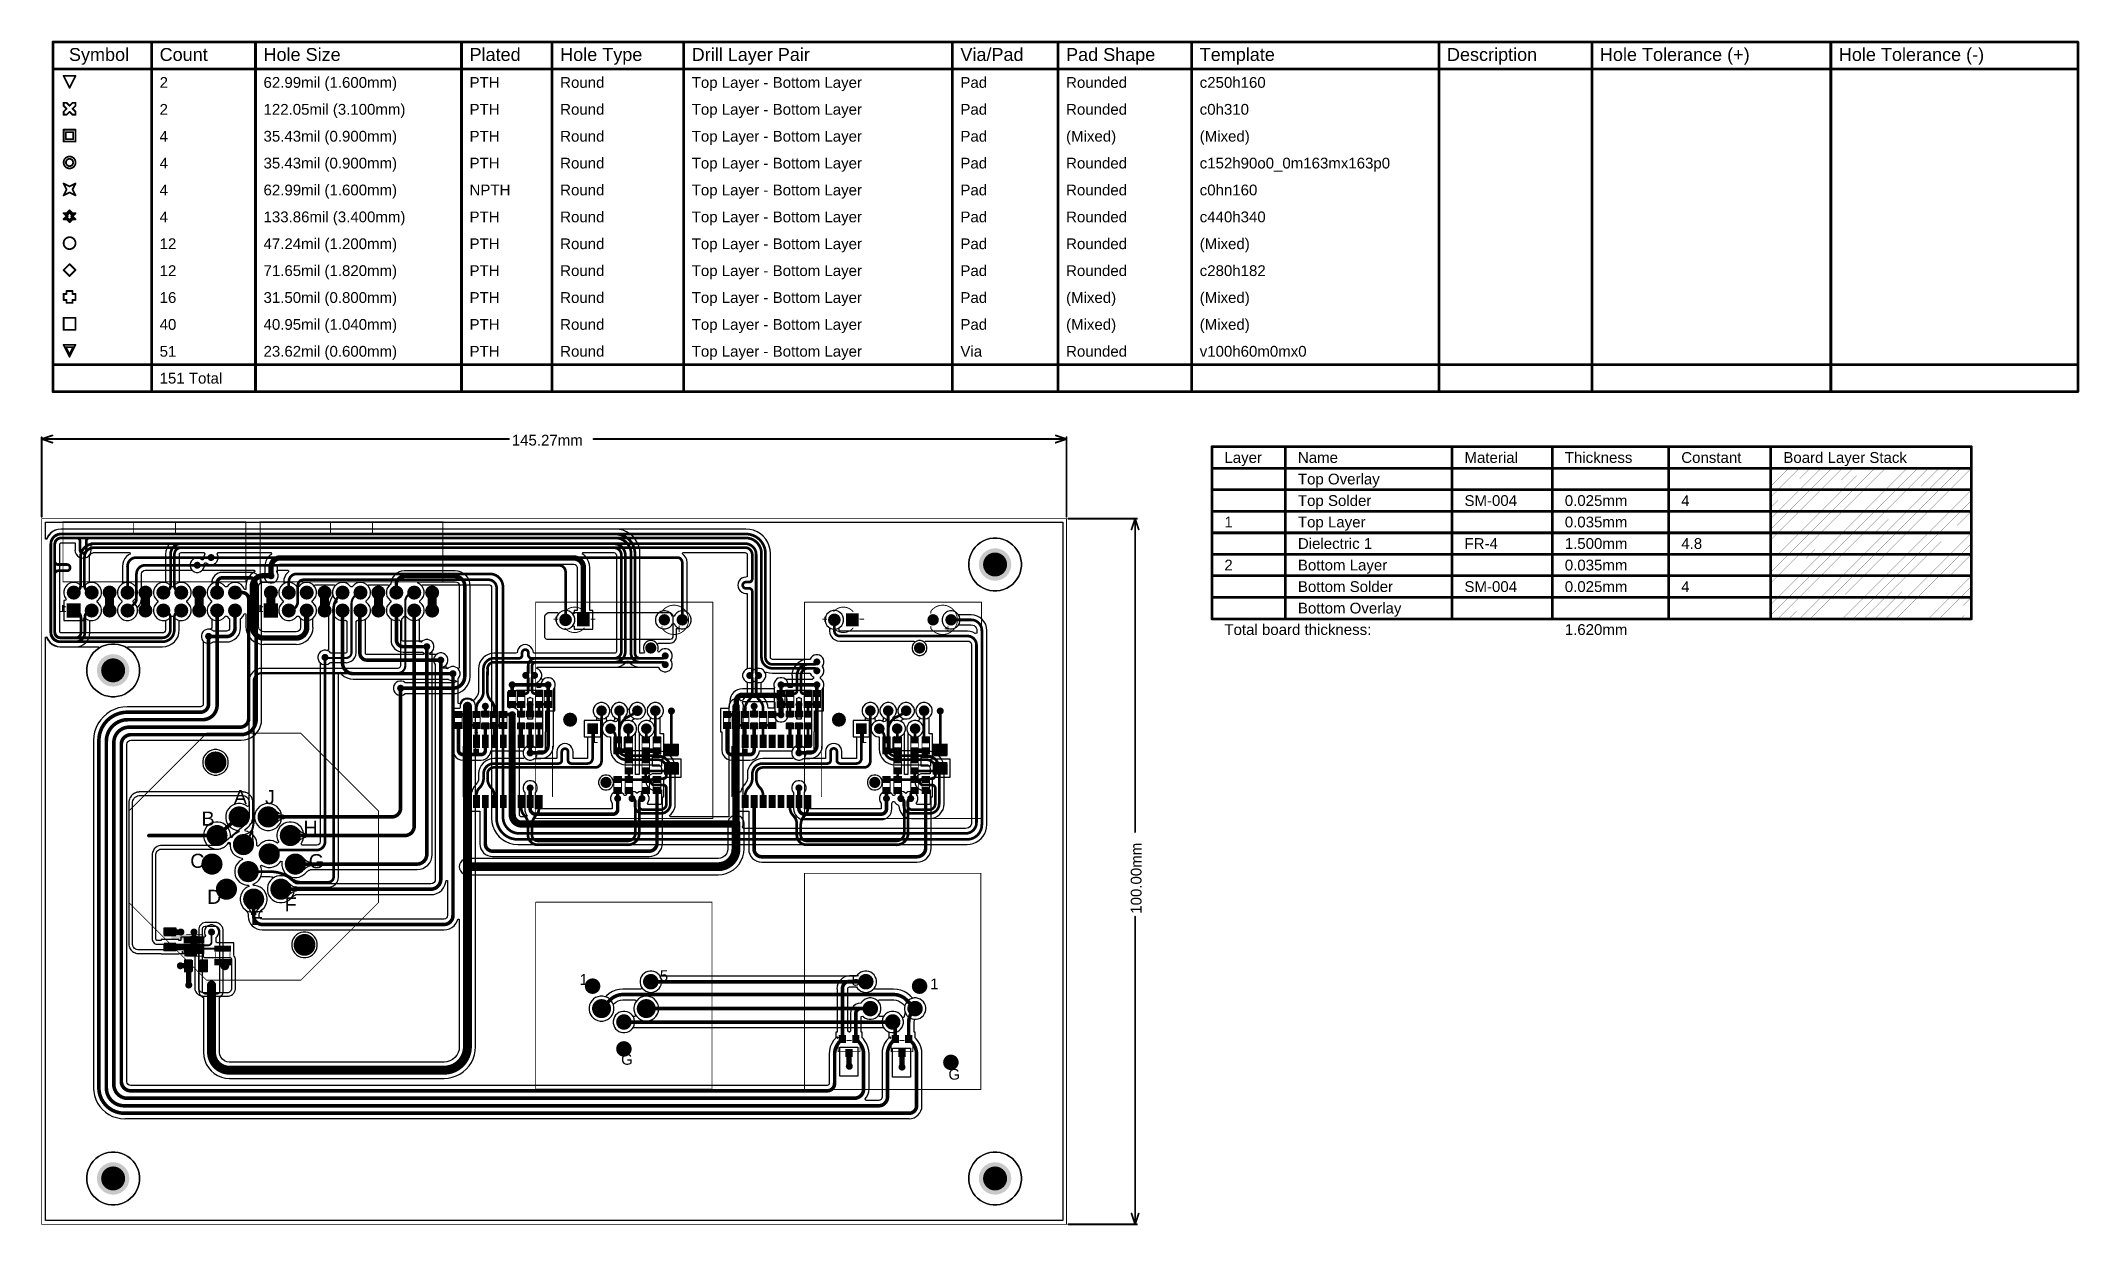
# Model space of a CAD drawing. Header units: inches. Extents: x 0 to 289, y 0 to 168.
import ezdxf

# ---------------------------------------------------------------- set-up
doc = ezdxf.new("R2010")
doc.units = ezdxf.units.IN
for name, color, linetype in [('Board Outline', 216, 'Continuous'), ('Bottom Layer', 5, 'Continuous'), ('Bottom Overlay', 54, 'Continuous'), ('Bottom Paste', 16, 'Continuous'), ('Bottom Solder', 6, 'Continuous'), ('Dimension', 6, 'Continuous'), ('Drill Drawing', 1, 'Continuous'), ('Fabrication', 76, 'Continuous'), ('Multi-Layer', 9, 'Continuous'), ('Pad Holes', 156, 'Continuous'), ('Top Layer', 1, 'Continuous'), ('Top Overlay', 2, 'Continuous'), ('Top Solder', 216, 'Continuous'), ('Via Holes', 16, 'Continuous')]:
    doc.layers.add(name, color=color, linetype=linetype)
doc.styles.add('Arial', font='', dxfattribs={"height": 0.2})
doc.styles.add('Courier New_Bold', font='', dxfattribs={"height": 0.2})
doc.styles.get('Arial').set_extended_font_data('Arial')
doc.styles.get('Courier New_Bold').set_extended_font_data('Courier New', bold=True)

msp = doc.modelspace()

# ---------------------------------------------------------------- texts
at = {"layer": 'Dimension', "style": 'Arial'}
msp.add_text('145.27mm', height=1.524, dxfattribs=at).set_placement((66.64, 110.36))
msp.add_text('100.00mm', height=1.524, rotation=90, dxfattribs=at).set_placement((155.9, 44.01))
at = {"layer": 'Drill Drawing', "style": 'Arial'}
for s, height, p in [('Symbol', 1.829, (3.87, 164.86)), ('Count', 1.829, (16.72, 164.86)), ('Hole Size', 1.829, (31.45, 164.86)), ('Plated', 1.829, (60.65, 164.86)), ('Hole Type', 1.829, (73.5, 164.86)), ('Drill Layer Pair', 1.8288, (92.14, 164.86)), ('Via/Pad', 1.829, (130.23, 164.86)), ('Pad Shape', 1.829, (145.21, 164.86)), ('Template', 1.829, (164.15, 164.86)), ('Description', 1.8288, (199.2, 164.86)), ('Hole Tolerance (+)', 1.8288, (220.88, 164.86)), ('Hole Tolerance (-)', 1.8288, (254.75, 164.86)), ('2', 1.52, (16.72, 161.05)), ('62.99mil (1.600mm)', 1.524, (31.45, 161.05)), ('PTH', 1.524, (60.65, 161.05)), ('Round', 1.524, (73.5, 161.05)), ('Top Layer - Bottom Layer', 1.524, (92.14, 161.05)), ('Pad', 1.524, (130.23, 161.05)), ('Rounded', 1.524, (145.21, 161.05)), ('c250h160', 1.524, (164.15, 161.05)), ('2', 1.52, (16.72, 157.24)), ('122.05mil (3.100mm)', 1.524, (31.45, 157.24)), ('PTH', 1.524, (60.65, 157.24)), ('Round', 1.524, (73.5, 157.24)), ('Top Layer - Bottom Layer', 1.524, (92.14, 157.24)), ('Pad', 1.524, (130.23, 157.24)), ('Rounded', 1.524, (145.21, 157.24)), ('c0h310', 1.524, (164.15, 157.24)), ('4', 1.52, (16.72, 153.43)), ('35.43mil (0.900mm)', 1.524, (31.45, 153.43)), ('PTH', 1.524, (60.65, 153.43)), ('Round', 1.524, (73.5, 153.43)), ('Top Layer - Bottom Layer', 1.524, (92.14, 153.43)), ('Pad', 1.524, (130.23, 153.43)), ('(Mixed)', 1.524, (145.21, 153.43)), ('(Mixed)', 1.524, (164.15, 153.43)), ('4', 1.52, (16.72, 149.62)), ('35.43mil (0.900mm)', 1.524, (31.45, 149.62)), ('PTH', 1.524, (60.65, 149.62)), ('Round', 1.524, (73.5, 149.62)), ('Top Layer - Bottom Layer', 1.524, (92.14, 149.62)), ('Pad', 1.524, (130.23, 149.62)), ('Rounded', 1.524, (145.21, 149.62)), ('c152h90o0_0m163mx163p0', 1.524, (164.15, 149.62)), ('62.99mil (1.600mm)', 1.524, (31.45, 145.81)), ('Round', 1.524, (73.5, 145.81)), ('Pad', 1.524, (130.23, 145.81)), ('Rounded', 1.524, (145.21, 145.81)), ('c0hn160', 1.524, (164.15, 145.81)), ('4', 1.52, (16.72, 145.81)), ('NPTH', 1.524, (60.65, 145.81)), ('Top Layer - Bottom Layer', 1.524, (92.14, 145.81)), ('4', 1.52, (16.72, 142)), ('133.86mil (3.400mm)', 1.524, (31.45, 142)), ('PTH', 1.524, (60.65, 142)), ('Round', 1.524, (73.5, 142)), ('Top Layer - Bottom Layer', 1.524, (92.14, 142)), ('Pad', 1.524, (130.23, 142)), ('Rounded', 1.524, (145.21, 142)), ('c440h340', 1.524, (164.15, 142)), ('12', 1.524, (16.72, 138.19)), ('47.24mil (1.200mm)', 1.524, (31.45, 138.19)), ('PTH', 1.524, (60.65, 138.19)), ('Round', 1.524, (73.5, 138.19)), ('Top Layer - Bottom Layer', 1.524, (92.14, 138.19)), ('Pad', 1.524, (130.23, 138.19)), ('Rounded', 1.524, (145.21, 138.19)), ('(Mixed)', 1.524, (164.15, 138.19)), ('12', 1.524, (16.72, 134.38)), ('71.65mil (1.820mm)', 1.524, (31.45, 134.38)), ('PTH', 1.524, (60.65, 134.38)), ('Round', 1.524, (73.5, 134.38)), ('Top Layer - Bottom Layer', 1.524, (92.14, 134.38)), ('Pad', 1.524, (130.23, 134.38)), ('Rounded', 1.524, (145.21, 134.38)), ('c280h182', 1.524, (164.15, 134.38)), ('16', 1.524, (16.72, 130.57)), ('31.50mil (0.800mm)', 1.524, (31.45, 130.57)), ('PTH', 1.524, (60.65, 130.57)), ('Round', 1.524, (73.5, 130.57)), ('Top Layer - Bottom Layer', 1.524, (92.14, 130.57)), ('Pad', 1.524, (130.23, 130.57)), ('(Mixed)', 1.524, (145.21, 130.57)), ('(Mixed)', 1.524, (164.15, 130.57)), ('40', 1.524, (16.72, 126.76)), ('40.95mil (1.040mm)', 1.524, (31.45, 126.76)), ('PTH', 1.524, (60.65, 126.76)), ('Round', 1.524, (73.5, 126.76)), ('Top Layer - Bottom Layer', 1.524, (92.14, 126.76)), ('Pad', 1.524, (130.23, 126.76)), ('(Mixed)', 1.524, (145.21, 126.76)), ('(Mixed)', 1.524, (164.15, 126.76)), ('51', 1.524, (16.72, 122.95)), ('23.62mil (0.600mm)', 1.524, (31.45, 122.95)), ('PTH', 1.524, (60.65, 122.95)), ('Round', 1.524, (73.5, 122.95)), ('Top Layer - Bottom Layer', 1.524, (92.14, 122.95)), ('Via', 1.524, (130.23, 122.95)), ('Rounded', 1.524, (145.21, 122.95)), ('v100h60m0mx0', 1.524, (164.15, 122.95)), ('151 Total', 1.524, (16.72, 119.14))]:
    msp.add_text(s, height=height, dxfattribs=at).set_placement(p)
at = {"layer": 'Fabrication', "style": 'Arial'}
for s, height, p in [('Layer', 1.524, (167.65, 107.9)), ('Name', 1.524, (178.07, 107.9)), ('Material', 1.524, (201.68, 107.9)), ('Thickness', 1.524, (215.9, 107.9)), ('Constant', 1.524, (232.41, 107.9)), ('Board Layer Stack', 1.524, (246.88, 107.9)), ('Top Overlay', 1.524, (178.07, 104.85)), ('Top Solder', 1.524, (178.07, 101.8)), ('SM-004', 1.524, (201.68, 101.8)), ('0.025mm', 1.524, (215.9, 101.8)), ('4', 1.52, (232.41, 101.8)), ('1', 1.52, (167.65, 98.76)), ('Top Layer', 1.524, (178.07, 98.76)), ('0.035mm', 1.524, (215.9, 98.76)), ('Dielectric 1', 1.524, (178.07, 95.71)), ('FR-4', 1.524, (201.68, 95.71)), ('1.500mm', 1.524, (215.9, 95.71)), ('4.8', 1.524, (232.41, 95.71)), ('2', 1.52, (167.65, 92.66)), ('Bottom Layer', 1.524, (178.07, 92.66)), ('0.035mm', 1.524, (215.9, 92.66)), ('Bottom Solder', 1.524, (178.07, 89.61)), ('SM-004', 1.524, (201.68, 89.61)), ('0.025mm', 1.524, (215.9, 89.61)), ('4', 1.52, (232.41, 89.61)), ('Bottom Overlay', 1.524, (178.07, 86.56)), ('Total board thickness:', 1.524, (167.65, 83.52)), ('1.620mm', 1.524, (215.9, 83.52))]:
    msp.add_text(s, height=height, dxfattribs=at).set_placement(p)

# ---------------------------------------------------------------- blocks, each defined once
blk = doc.blocks.new('H1102NLT_B_1')
at = {"layer": 'Bottom Layer'}
for points in [[(-5.1, 4.83), (-3.43, 4.83), (-3.43, 4.06), (-5.1, 4.06)], [(-5.1, 3.55), (-3.43, 3.55), (-3.43, 2.79), (-5.1, 2.79)], [(5.1, 4.06), (3.43, 4.06), (3.43, 4.83), (5.1, 4.83)], [(5.1, 2.79), (3.43, 2.79), (3.43, 3.55), (5.1, 3.55)], [(-5.1, 2.29), (-3.43, 2.29), (-3.43, 1.52), (-5.1, 1.52)], [(-5.1, 1.02), (-3.43, 1.02), (-3.43, 0.25), (-5.1, 0.25)], [(5.1, 1.52), (3.43, 1.52), (3.43, 2.29), (5.1, 2.29)], [(5.1, 0.25), (3.43, 0.25), (3.43, 1.02), (5.1, 1.02)], [(-5.1, -0.25), (-3.43, -0.25), (-3.43, -1.02), (-5.1, -1.02)], [(-5.1, -1.52), (-3.43, -1.52), (-3.43, -2.29), (-5.1, -2.29)], [(-5.1, -2.79), (-3.43, -2.79), (-3.43, -3.56), (-5.1, -3.56)], [(5.1, -1.02), (3.43, -1.02), (3.43, -0.25), (5.1, -0.25)], [(5.1, -2.29), (3.43, -2.29), (3.43, -1.52), (5.1, -1.52)], [(5.1, -3.56), (3.43, -3.56), (3.43, -2.79), (5.1, -2.79)], [(-5.1, -4.06), (-3.43, -4.06), (-3.43, -4.83), (-5.1, -4.83)], [(5.1, -4.83), (3.43, -4.83), (3.43, -4.06), (5.1, -4.06)]]:
    blk.add_hatch(color=5, dxfattribs=at).paths.add_polyline_path(points)
at = {"layer": 'Bottom Overlay'}
blk.add_hatch(color=54, dxfattribs=at).paths.add_polyline_path([(-3.23, -4.9), (-2.41, -4.9), (-2.41, -4.09), (-3.23, -4.09)])
at = {"layer": 'Bottom Paste'}
for points in [[(-5.1, 4.83), (-3.43, 4.83), (-3.43, 4.06), (-5.1, 4.06)], [(-5.1, 3.55), (-3.43, 3.55), (-3.43, 2.79), (-5.1, 2.79)], [(5.1, 4.06), (3.43, 4.06), (3.43, 4.83), (5.1, 4.83)], [(5.1, 2.79), (3.43, 2.79), (3.43, 3.55), (5.1, 3.55)], [(-5.1, 2.29), (-3.43, 2.29), (-3.43, 1.52), (-5.1, 1.52)], [(-5.1, 1.02), (-3.43, 1.02), (-3.43, 0.25), (-5.1, 0.25)], [(5.1, 1.52), (3.43, 1.52), (3.43, 2.29), (5.1, 2.29)], [(5.1, 0.25), (3.43, 0.25), (3.43, 1.02), (5.1, 1.02)], [(-5.1, -0.25), (-3.43, -0.25), (-3.43, -1.02), (-5.1, -1.02)], [(-5.1, -1.52), (-3.43, -1.52), (-3.43, -2.29), (-5.1, -2.29)], [(-5.1, -2.79), (-3.43, -2.79), (-3.43, -3.56), (-5.1, -3.56)], [(5.1, -1.02), (3.43, -1.02), (3.43, -0.25), (5.1, -0.25)], [(5.1, -2.29), (3.43, -2.29), (3.43, -1.52), (5.1, -1.52)], [(5.1, -3.56), (3.43, -3.56), (3.43, -2.79), (5.1, -2.79)], [(-5.1, -4.06), (-3.43, -4.06), (-3.43, -4.83), (-5.1, -4.83)], [(5.1, -4.83), (3.43, -4.83), (3.43, -4.06), (5.1, -4.06)]]:
    blk.add_hatch(color=16, dxfattribs=at).paths.add_polyline_path(points)
at = {"layer": 'Bottom Solder'}
for points in [[(-5.2, 4.93), (-3.33, 4.93), (-3.33, 3.96), (-5.2, 3.96)], [(-5.2, 3.66), (-3.33, 3.66), (-3.33, 2.69), (-5.2, 2.69)], [(5.2, 3.96), (3.33, 3.96), (3.33, 4.93), (5.2, 4.93)], [(5.2, 2.69), (3.33, 2.69), (3.33, 3.66), (5.2, 3.66)], [(-5.2, 2.39), (-3.33, 2.39), (-3.33, 1.42), (-5.2, 1.42)], [(-5.2, 1.12), (-3.33, 1.12), (-3.33, 0.15), (-5.2, 0.15)], [(5.2, 1.42), (3.33, 1.42), (3.33, 2.39), (5.2, 2.39)], [(5.2, 0.15), (3.33, 0.15), (3.33, 1.12), (5.2, 1.12)], [(-5.2, -0.15), (-3.33, -0.15), (-3.33, -1.12), (-5.2, -1.12)], [(-5.2, -1.42), (-3.33, -1.42), (-3.33, -2.39), (-5.2, -2.39)], [(-5.2, -2.69), (-3.33, -2.69), (-3.33, -3.66), (-5.2, -3.66)], [(5.2, -1.12), (3.33, -1.12), (3.33, -0.15), (5.2, -0.15)], [(5.2, -2.39), (3.33, -2.39), (3.33, -1.42), (5.2, -1.42)], [(5.2, -3.66), (3.33, -3.66), (3.33, -2.69), (5.2, -2.69)], [(-5.2, -3.96), (-3.33, -3.96), (-3.33, -4.93), (-5.2, -4.93)], [(5.2, -4.93), (3.33, -4.93), (3.33, -3.96), (5.2, -3.96)]]:
    blk.add_hatch(color=6, dxfattribs=at).paths.add_polyline_path(points)
at = {"layer": 'Bottom Overlay'}
for points in [[(3.55, 6.35, 0.127, 0.127, 0), (-3.56, 6.35, 0.127, 0.127, 0)], [(-5.48, -4.6, 0.254, 0.254, 0), (-5.48, -4.34, 0.254, 0.254, 0)], [(-5.36, -4.47, 0.254, 0.254, 0), (-5.48, -4.34, 0.254, 0.254, 0)], [(-5.48, -4.6, 0.254, 0.254, 0), (-5.36, -4.47, 0.254, 0.254, 0)], [(3.55, -6.35, 0.127, 0.127, 0), (-3.56, -6.35, 0.127, 0.127, 0)]]:
    blk.add_lwpolyline(points, format="xyseb", dxfattribs=at)
for points in [[(-3.59, 6.35, 0.0635, 0.0635, 1), (-3.52, 6.35, 0.0635, 0.0635, 1)], [(3.52, 6.35, 0.0635, 0.0635, 1), (3.59, 6.35, 0.0635, 0.0635, 1)], [(-5.55, -4.34, 0.127, 0.127, 1), (-5.42, -4.34, 0.127, 0.127, 1)], [(-5.55, -4.34, 0.127, 0.127, 1), (-5.42, -4.34, 0.127, 0.127, 1)], [(-5.55, -4.6, 0.127, 0.127, 1), (-5.42, -4.6, 0.127, 0.127, 1)], [(-5.55, -4.6, 0.127, 0.127, 1), (-5.42, -4.6, 0.127, 0.127, 1)], [(-5.42, -4.47, 0.127, 0.127, 1), (-5.29, -4.47, 0.127, 0.127, 1)], [(-5.42, -4.47, 0.127, 0.127, 1), (-5.29, -4.47, 0.127, 0.127, 1)], [(-3.59, -6.35, 0.0635, 0.0635, 1), (-3.52, -6.35, 0.0635, 0.0635, 1)], [(3.52, -6.35, 0.0635, 0.0635, 1), (3.59, -6.35, 0.0635, 0.0635, 1)]]:
    blk.add_lwpolyline(points, format="xyseb", close=True, dxfattribs=at)
blk = doc.blocks.new('H1102NLT_B_2')
at = {"layer": 'Bottom Layer'}
for points in [[(-5.1, 4.83), (-3.43, 4.83), (-3.43, 4.06), (-5.1, 4.06)], [(-5.1, 3.55), (-3.43, 3.55), (-3.43, 2.79), (-5.1, 2.79)], [(5.1, 4.06), (3.43, 4.06), (3.43, 4.83), (5.1, 4.83)], [(5.1, 2.79), (3.43, 2.79), (3.43, 3.55), (5.1, 3.55)], [(-5.1, 2.29), (-3.43, 2.29), (-3.43, 1.52), (-5.1, 1.52)], [(-5.1, 1.02), (-3.43, 1.02), (-3.43, 0.25), (-5.1, 0.25)], [(5.1, 1.52), (3.43, 1.52), (3.43, 2.29), (5.1, 2.29)], [(5.1, 0.25), (3.43, 0.25), (3.43, 1.02), (5.1, 1.02)], [(-5.1, -0.25), (-3.43, -0.25), (-3.43, -1.02), (-5.1, -1.02)], [(-5.1, -1.52), (-3.43, -1.52), (-3.43, -2.29), (-5.1, -2.29)], [(-5.1, -2.79), (-3.43, -2.79), (-3.43, -3.56), (-5.1, -3.56)], [(5.1, -1.02), (3.43, -1.02), (3.43, -0.25), (5.1, -0.25)], [(5.1, -2.29), (3.43, -2.29), (3.43, -1.52), (5.1, -1.52)], [(5.1, -3.56), (3.43, -3.56), (3.43, -2.79), (5.1, -2.79)], [(-5.1, -4.06), (-3.43, -4.06), (-3.43, -4.83), (-5.1, -4.83)], [(5.1, -4.83), (3.43, -4.83), (3.43, -4.06), (5.1, -4.06)]]:
    blk.add_hatch(color=5, dxfattribs=at).paths.add_polyline_path(points)
at = {"layer": 'Bottom Overlay'}
blk.add_hatch(color=54, dxfattribs=at).paths.add_polyline_path([(-3.23, -4.9), (-2.41, -4.9), (-2.41, -4.09), (-3.23, -4.09)])
at = {"layer": 'Bottom Paste'}
for points in [[(-5.1, 4.83), (-3.43, 4.83), (-3.43, 4.06), (-5.1, 4.06)], [(-5.1, 3.55), (-3.43, 3.55), (-3.43, 2.79), (-5.1, 2.79)], [(5.1, 4.06), (3.43, 4.06), (3.43, 4.83), (5.1, 4.83)], [(5.1, 2.79), (3.43, 2.79), (3.43, 3.55), (5.1, 3.55)], [(-5.1, 2.29), (-3.43, 2.29), (-3.43, 1.52), (-5.1, 1.52)], [(-5.1, 1.02), (-3.43, 1.02), (-3.43, 0.25), (-5.1, 0.25)], [(5.1, 1.52), (3.43, 1.52), (3.43, 2.29), (5.1, 2.29)], [(5.1, 0.25), (3.43, 0.25), (3.43, 1.02), (5.1, 1.02)], [(-5.1, -0.25), (-3.43, -0.25), (-3.43, -1.02), (-5.1, -1.02)], [(-5.1, -1.52), (-3.43, -1.52), (-3.43, -2.29), (-5.1, -2.29)], [(-5.1, -2.79), (-3.43, -2.79), (-3.43, -3.56), (-5.1, -3.56)], [(5.1, -1.02), (3.43, -1.02), (3.43, -0.25), (5.1, -0.25)], [(5.1, -2.29), (3.43, -2.29), (3.43, -1.52), (5.1, -1.52)], [(5.1, -3.56), (3.43, -3.56), (3.43, -2.79), (5.1, -2.79)], [(-5.1, -4.06), (-3.43, -4.06), (-3.43, -4.83), (-5.1, -4.83)], [(5.1, -4.83), (3.43, -4.83), (3.43, -4.06), (5.1, -4.06)]]:
    blk.add_hatch(color=16, dxfattribs=at).paths.add_polyline_path(points)
at = {"layer": 'Bottom Solder'}
for points in [[(-5.2, 4.93), (-3.33, 4.93), (-3.33, 3.96), (-5.2, 3.96)], [(-5.2, 3.66), (-3.33, 3.66), (-3.33, 2.69), (-5.2, 2.69)], [(5.2, 3.96), (3.33, 3.96), (3.33, 4.93), (5.2, 4.93)], [(5.2, 2.69), (3.33, 2.69), (3.33, 3.66), (5.2, 3.66)], [(-5.2, 2.39), (-3.33, 2.39), (-3.33, 1.42), (-5.2, 1.42)], [(-5.2, 1.12), (-3.33, 1.12), (-3.33, 0.15), (-5.2, 0.15)], [(5.2, 1.42), (3.33, 1.42), (3.33, 2.39), (5.2, 2.39)], [(5.2, 0.15), (3.33, 0.15), (3.33, 1.12), (5.2, 1.12)], [(-5.2, -0.15), (-3.33, -0.15), (-3.33, -1.12), (-5.2, -1.12)], [(-5.2, -1.42), (-3.33, -1.42), (-3.33, -2.39), (-5.2, -2.39)], [(-5.2, -2.69), (-3.33, -2.69), (-3.33, -3.66), (-5.2, -3.66)], [(5.2, -1.12), (3.33, -1.12), (3.33, -0.15), (5.2, -0.15)], [(5.2, -2.39), (3.33, -2.39), (3.33, -1.42), (5.2, -1.42)], [(5.2, -3.66), (3.33, -3.66), (3.33, -2.69), (5.2, -2.69)], [(-5.2, -3.96), (-3.33, -3.96), (-3.33, -4.93), (-5.2, -4.93)], [(5.2, -4.93), (3.33, -4.93), (3.33, -3.96), (5.2, -3.96)]]:
    blk.add_hatch(color=6, dxfattribs=at).paths.add_polyline_path(points)
at = {"layer": 'Bottom Overlay'}
for points in [[(3.55, 6.35, 0.127, 0.127, 0), (-3.56, 6.35, 0.127, 0.127, 0)], [(-5.48, -4.6, 0.254, 0.254, 0), (-5.48, -4.34, 0.254, 0.254, 0)], [(-5.36, -4.47, 0.254, 0.254, 0), (-5.48, -4.34, 0.254, 0.254, 0)], [(-5.48, -4.6, 0.254, 0.254, 0), (-5.36, -4.47, 0.254, 0.254, 0)], [(3.55, -6.35, 0.127, 0.127, 0), (-3.56, -6.35, 0.127, 0.127, 0)]]:
    blk.add_lwpolyline(points, format="xyseb", dxfattribs=at)
for points in [[(-3.59, 6.35, 0.0635, 0.0635, 1), (-3.52, 6.35, 0.0635, 0.0635, 1)], [(3.52, 6.35, 0.0635, 0.0635, 1), (3.59, 6.35, 0.0635, 0.0635, 1)], [(-5.55, -4.34, 0.127, 0.127, 1), (-5.42, -4.34, 0.127, 0.127, 1)], [(-5.55, -4.34, 0.127, 0.127, 1), (-5.42, -4.34, 0.127, 0.127, 1)], [(-5.55, -4.6, 0.127, 0.127, 1), (-5.42, -4.6, 0.127, 0.127, 1)], [(-5.55, -4.6, 0.127, 0.127, 1), (-5.42, -4.6, 0.127, 0.127, 1)], [(-5.42, -4.47, 0.127, 0.127, 1), (-5.29, -4.47, 0.127, 0.127, 1)], [(-5.42, -4.47, 0.127, 0.127, 1), (-5.29, -4.47, 0.127, 0.127, 1)], [(-3.59, -6.35, 0.0635, 0.0635, 1), (-3.52, -6.35, 0.0635, 0.0635, 1)], [(3.52, -6.35, 0.0635, 0.0635, 1), (3.59, -6.35, 0.0635, 0.0635, 1)]]:
    blk.add_lwpolyline(points, format="xyseb", close=True, dxfattribs=at)
blk = doc.blocks.new('R___0603_B_3')
at = {"layer": 'Bottom Layer'}
for points in [[(-1.143, -0.4445), (-1.143, 0.4445), (-0.381, 0.4445), (-0.381, -0.4445)], [(0.381, -0.4445), (0.381, 0.4445), (1.143, 0.4445), (1.143, -0.4445)]]:
    blk.add_hatch(color=5, dxfattribs=at).paths.add_polyline_path(points)
at = {"layer": 'Bottom Paste'}
for points in [[(-1.143, -0.4445), (-1.143, 0.4445), (-0.381, 0.4445), (-0.381, -0.4445)], [(0.381, -0.4445), (0.381, 0.4445), (1.143, 0.4445), (1.143, -0.4445)]]:
    blk.add_hatch(color=16, dxfattribs=at).paths.add_polyline_path(points)
at = {"layer": 'Bottom Solder'}
for points in [[(-1.2446, -0.5461), (-1.2446, 0.5461), (-0.2794, 0.5461), (-0.2794, -0.5461)], [(0.2794, -0.5461), (0.2794, 0.5461), (1.2446, 0.5461), (1.2446, -0.5461)]]:
    blk.add_hatch(color=6, dxfattribs=at).paths.add_polyline_path(points)
at = {"layer": 'Bottom Overlay'}
for points in [[(-1.2192, 0.5334, 0.127, 0.127, 0), (-1.2192, -0.5334, 0.127, 0.127, 0)], [(-1.2192, 0.5334, 0.127, 0.127, 0), (1.2192, 0.5334, 0.127, 0.127, 0)], [(1.2192, 0.5334, 0.127, 0.127, 0), (1.2192, -0.5334, 0.127, 0.127, 0)], [(-1.2192, -0.5334, 0.127, 0.127, 0), (1.2192, -0.5334, 0.127, 0.127, 0)]]:
    blk.add_lwpolyline(points, format="xyseb", dxfattribs=at)
for points in [[(-1.25095, 0.5334, 0.0635, 0.0635, 1), (-1.18745, 0.5334, 0.0635, 0.0635, 1)], [(-1.25095, 0.5334, 0.0635, 0.0635, 1), (-1.18745, 0.5334, 0.0635, 0.0635, 1)], [(1.18745, 0.5334, 0.0635, 0.0635, 1), (1.25095, 0.5334, 0.0635, 0.0635, 1)], [(1.18745, 0.5334, 0.0635, 0.0635, 1), (1.25095, 0.5334, 0.0635, 0.0635, 1)], [(-1.25095, -0.5334, 0.0635, 0.0635, 1), (-1.18745, -0.5334, 0.0635, 0.0635, 1)], [(-1.25095, -0.5334, 0.0635, 0.0635, 1), (-1.18745, -0.5334, 0.0635, 0.0635, 1)], [(1.18745, -0.5334, 0.0635, 0.0635, 1), (1.25095, -0.5334, 0.0635, 0.0635, 1)], [(1.18745, -0.5334, 0.0635, 0.0635, 1), (1.25095, -0.5334, 0.0635, 0.0635, 1)]]:
    blk.add_lwpolyline(points, format="xyseb", close=True, dxfattribs=at)
blk = doc.blocks.new('R___0603_B_4')
at = {"layer": 'Bottom Layer'}
for points in [[(-1.143, -0.4445), (-1.143, 0.4445), (-0.381, 0.4445), (-0.381, -0.4445)], [(0.381, -0.4445), (0.381, 0.4445), (1.143, 0.4445), (1.143, -0.4445)]]:
    blk.add_hatch(color=5, dxfattribs=at).paths.add_polyline_path(points)
at = {"layer": 'Bottom Paste'}
for points in [[(-1.143, -0.4445), (-1.143, 0.4445), (-0.381, 0.4445), (-0.381, -0.4445)], [(0.381, -0.4445), (0.381, 0.4445), (1.143, 0.4445), (1.143, -0.4445)]]:
    blk.add_hatch(color=16, dxfattribs=at).paths.add_polyline_path(points)
at = {"layer": 'Bottom Solder'}
for points in [[(-1.2446, -0.5461), (-1.2446, 0.5461), (-0.2794, 0.5461), (-0.2794, -0.5461)], [(0.2794, -0.5461), (0.2794, 0.5461), (1.2446, 0.5461), (1.2446, -0.5461)]]:
    blk.add_hatch(color=6, dxfattribs=at).paths.add_polyline_path(points)
at = {"layer": 'Bottom Overlay'}
for points in [[(-1.2192, -0.5334, 0.127, 0.127, 0), (-1.2192, 0.5334, 0.127, 0.127, 0)], [(1.2192, 0.5334, 0.127, 0.127, 0), (-1.2192, 0.5334, 0.127, 0.127, 0)], [(1.2192, -0.5334, 0.127, 0.127, 0), (1.2192, 0.5334, 0.127, 0.127, 0)], [(1.2192, -0.5334, 0.127, 0.127, 0), (-1.2192, -0.5334, 0.127, 0.127, 0)]]:
    blk.add_lwpolyline(points, format="xyseb", dxfattribs=at)
for points in [[(-1.25095, 0.5334, 0.0635, 0.0635, 1), (-1.18745, 0.5334, 0.0635, 0.0635, 1)], [(-1.25095, 0.5334, 0.0635, 0.0635, 1), (-1.18745, 0.5334, 0.0635, 0.0635, 1)], [(1.18745, 0.5334, 0.0635, 0.0635, 1), (1.25095, 0.5334, 0.0635, 0.0635, 1)], [(1.18745, 0.5334, 0.0635, 0.0635, 1), (1.25095, 0.5334, 0.0635, 0.0635, 1)], [(-1.25095, -0.5334, 0.0635, 0.0635, 1), (-1.18745, -0.5334, 0.0635, 0.0635, 1)], [(-1.25095, -0.5334, 0.0635, 0.0635, 1), (-1.18745, -0.5334, 0.0635, 0.0635, 1)], [(1.18745, -0.5334, 0.0635, 0.0635, 1), (1.25095, -0.5334, 0.0635, 0.0635, 1)], [(1.18745, -0.5334, 0.0635, 0.0635, 1), (1.25095, -0.5334, 0.0635, 0.0635, 1)]]:
    blk.add_lwpolyline(points, format="xyseb", close=True, dxfattribs=at)
blk = doc.blocks.new('R___0603_B_5')
at = {"layer": 'Bottom Layer'}
for points in [[(-1.143, -0.4445), (-1.143, 0.4445), (-0.381, 0.4445), (-0.381, -0.4445)], [(0.381, -0.4445), (0.381, 0.4445), (1.143, 0.4445), (1.143, -0.4445)]]:
    blk.add_hatch(color=5, dxfattribs=at).paths.add_polyline_path(points)
at = {"layer": 'Bottom Paste'}
for points in [[(-1.143, -0.4445), (-1.143, 0.4445), (-0.381, 0.4445), (-0.381, -0.4445)], [(0.381, -0.4445), (0.381, 0.4445), (1.143, 0.4445), (1.143, -0.4445)]]:
    blk.add_hatch(color=16, dxfattribs=at).paths.add_polyline_path(points)
at = {"layer": 'Bottom Solder'}
for points in [[(-1.2446, -0.5461), (-1.2446, 0.5461), (-0.2794, 0.5461), (-0.2794, -0.5461)], [(0.2794, -0.5461), (0.2794, 0.5461), (1.2446, 0.5461), (1.2446, -0.5461)]]:
    blk.add_hatch(color=6, dxfattribs=at).paths.add_polyline_path(points)
at = {"layer": 'Bottom Overlay'}
for points in [[(-1.2192, 0.5334, 0.127, 0.127, 0), (-1.2192, -0.5334, 0.127, 0.127, 0)], [(-1.2192, 0.5334, 0.127, 0.127, 0), (1.2192, 0.5334, 0.127, 0.127, 0)], [(1.2192, 0.5334, 0.127, 0.127, 0), (1.2192, -0.5334, 0.127, 0.127, 0)], [(-1.2192, -0.5334, 0.127, 0.127, 0), (1.2192, -0.5334, 0.127, 0.127, 0)]]:
    blk.add_lwpolyline(points, format="xyseb", dxfattribs=at)
for points in [[(-1.25095, 0.5334, 0.0635, 0.0635, 1), (-1.18745, 0.5334, 0.0635, 0.0635, 1)], [(-1.25095, 0.5334, 0.0635, 0.0635, 1), (-1.18745, 0.5334, 0.0635, 0.0635, 1)], [(1.18745, 0.5334, 0.0635, 0.0635, 1), (1.25095, 0.5334, 0.0635, 0.0635, 1)], [(1.18745, 0.5334, 0.0635, 0.0635, 1), (1.25095, 0.5334, 0.0635, 0.0635, 1)], [(-1.25095, -0.5334, 0.0635, 0.0635, 1), (-1.18745, -0.5334, 0.0635, 0.0635, 1)], [(-1.25095, -0.5334, 0.0635, 0.0635, 1), (-1.18745, -0.5334, 0.0635, 0.0635, 1)], [(1.18745, -0.5334, 0.0635, 0.0635, 1), (1.25095, -0.5334, 0.0635, 0.0635, 1)], [(1.18745, -0.5334, 0.0635, 0.0635, 1), (1.25095, -0.5334, 0.0635, 0.0635, 1)]]:
    blk.add_lwpolyline(points, format="xyseb", close=True, dxfattribs=at)
blk = doc.blocks.new('R___0603_B_6')
at = {"layer": 'Bottom Layer'}
for points in [[(-1.143, -0.4445), (-1.143, 0.4445), (-0.381, 0.4445), (-0.381, -0.4445)], [(0.381, -0.4445), (0.381, 0.4445), (1.143, 0.4445), (1.143, -0.4445)]]:
    blk.add_hatch(color=5, dxfattribs=at).paths.add_polyline_path(points)
at = {"layer": 'Bottom Paste'}
for points in [[(-1.143, -0.4445), (-1.143, 0.4445), (-0.381, 0.4445), (-0.381, -0.4445)], [(0.381, -0.4445), (0.381, 0.4445), (1.143, 0.4445), (1.143, -0.4445)]]:
    blk.add_hatch(color=16, dxfattribs=at).paths.add_polyline_path(points)
at = {"layer": 'Bottom Solder'}
for points in [[(-1.2446, -0.5461), (-1.2446, 0.5461), (-0.2794, 0.5461), (-0.2794, -0.5461)], [(0.2794, -0.5461), (0.2794, 0.5461), (1.2446, 0.5461), (1.2446, -0.5461)]]:
    blk.add_hatch(color=6, dxfattribs=at).paths.add_polyline_path(points)
at = {"layer": 'Bottom Overlay'}
for points in [[(-1.2192, 0.5334, 0.127, 0.127, 0), (-1.2192, -0.5334, 0.127, 0.127, 0)], [(-1.2192, 0.5334, 0.127, 0.127, 0), (1.2192, 0.5334, 0.127, 0.127, 0)], [(1.2192, 0.5334, 0.127, 0.127, 0), (1.2192, -0.5334, 0.127, 0.127, 0)], [(-1.2192, -0.5334, 0.127, 0.127, 0), (1.2192, -0.5334, 0.127, 0.127, 0)]]:
    blk.add_lwpolyline(points, format="xyseb", dxfattribs=at)
for points in [[(-1.25095, 0.5334, 0.0635, 0.0635, 1), (-1.18745, 0.5334, 0.0635, 0.0635, 1)], [(-1.25095, 0.5334, 0.0635, 0.0635, 1), (-1.18745, 0.5334, 0.0635, 0.0635, 1)], [(1.18745, 0.5334, 0.0635, 0.0635, 1), (1.25095, 0.5334, 0.0635, 0.0635, 1)], [(1.18745, 0.5334, 0.0635, 0.0635, 1), (1.25095, 0.5334, 0.0635, 0.0635, 1)], [(-1.25095, -0.5334, 0.0635, 0.0635, 1), (-1.18745, -0.5334, 0.0635, 0.0635, 1)], [(-1.25095, -0.5334, 0.0635, 0.0635, 1), (-1.18745, -0.5334, 0.0635, 0.0635, 1)], [(1.18745, -0.5334, 0.0635, 0.0635, 1), (1.25095, -0.5334, 0.0635, 0.0635, 1)], [(1.18745, -0.5334, 0.0635, 0.0635, 1), (1.25095, -0.5334, 0.0635, 0.0635, 1)]]:
    blk.add_lwpolyline(points, format="xyseb", close=True, dxfattribs=at)
blk = doc.blocks.new('R___0603_B_7')
at = {"layer": 'Bottom Layer'}
for points in [[(-1.143, -0.4445), (-1.143, 0.4445), (-0.381, 0.4445), (-0.381, -0.4445)], [(0.381, -0.4445), (0.381, 0.4445), (1.143, 0.4445), (1.143, -0.4445)]]:
    blk.add_hatch(color=5, dxfattribs=at).paths.add_polyline_path(points)
at = {"layer": 'Bottom Paste'}
for points in [[(-1.143, -0.4445), (-1.143, 0.4445), (-0.381, 0.4445), (-0.381, -0.4445)], [(0.381, -0.4445), (0.381, 0.4445), (1.143, 0.4445), (1.143, -0.4445)]]:
    blk.add_hatch(color=16, dxfattribs=at).paths.add_polyline_path(points)
at = {"layer": 'Bottom Solder'}
for points in [[(-1.2446, -0.5461), (-1.2446, 0.5461), (-0.2794, 0.5461), (-0.2794, -0.5461)], [(0.2794, -0.5461), (0.2794, 0.5461), (1.2446, 0.5461), (1.2446, -0.5461)]]:
    blk.add_hatch(color=6, dxfattribs=at).paths.add_polyline_path(points)
at = {"layer": 'Bottom Overlay'}
for points in [[(-1.2192, -0.5334, 0.127, 0.127, 0), (-1.2192, 0.5334, 0.127, 0.127, 0)], [(1.2192, 0.5334, 0.127, 0.127, 0), (-1.2192, 0.5334, 0.127, 0.127, 0)], [(1.2192, -0.5334, 0.127, 0.127, 0), (1.2192, 0.5334, 0.127, 0.127, 0)], [(1.2192, -0.5334, 0.127, 0.127, 0), (-1.2192, -0.5334, 0.127, 0.127, 0)]]:
    blk.add_lwpolyline(points, format="xyseb", dxfattribs=at)
for points in [[(-1.25095, 0.5334, 0.0635, 0.0635, 1), (-1.18745, 0.5334, 0.0635, 0.0635, 1)], [(-1.25095, 0.5334, 0.0635, 0.0635, 1), (-1.18745, 0.5334, 0.0635, 0.0635, 1)], [(1.18745, 0.5334, 0.0635, 0.0635, 1), (1.25095, 0.5334, 0.0635, 0.0635, 1)], [(1.18745, 0.5334, 0.0635, 0.0635, 1), (1.25095, 0.5334, 0.0635, 0.0635, 1)], [(-1.25095, -0.5334, 0.0635, 0.0635, 1), (-1.18745, -0.5334, 0.0635, 0.0635, 1)], [(-1.25095, -0.5334, 0.0635, 0.0635, 1), (-1.18745, -0.5334, 0.0635, 0.0635, 1)], [(1.18745, -0.5334, 0.0635, 0.0635, 1), (1.25095, -0.5334, 0.0635, 0.0635, 1)], [(1.18745, -0.5334, 0.0635, 0.0635, 1), (1.25095, -0.5334, 0.0635, 0.0635, 1)]]:
    blk.add_lwpolyline(points, format="xyseb", close=True, dxfattribs=at)
blk = doc.blocks.new('R___0603_B_8')
at = {"layer": 'Bottom Layer'}
for points in [[(-1.143, -0.4445), (-1.143, 0.4445), (-0.381, 0.4445), (-0.381, -0.4445)], [(0.381, -0.4445), (0.381, 0.4445), (1.143, 0.4445), (1.143, -0.4445)]]:
    blk.add_hatch(color=5, dxfattribs=at).paths.add_polyline_path(points)
at = {"layer": 'Bottom Paste'}
for points in [[(-1.143, -0.4445), (-1.143, 0.4445), (-0.381, 0.4445), (-0.381, -0.4445)], [(0.381, -0.4445), (0.381, 0.4445), (1.143, 0.4445), (1.143, -0.4445)]]:
    blk.add_hatch(color=16, dxfattribs=at).paths.add_polyline_path(points)
at = {"layer": 'Bottom Solder'}
for points in [[(-1.2446, -0.5461), (-1.2446, 0.5461), (-0.2794, 0.5461), (-0.2794, -0.5461)], [(0.2794, -0.5461), (0.2794, 0.5461), (1.2446, 0.5461), (1.2446, -0.5461)]]:
    blk.add_hatch(color=6, dxfattribs=at).paths.add_polyline_path(points)
at = {"layer": 'Bottom Overlay'}
for points in [[(-1.2192, -0.5334, 0.127, 0.127, 0), (-1.2192, 0.5334, 0.127, 0.127, 0)], [(1.2192, 0.5334, 0.127, 0.127, 0), (-1.2192, 0.5334, 0.127, 0.127, 0)], [(1.2192, -0.5334, 0.127, 0.127, 0), (1.2192, 0.5334, 0.127, 0.127, 0)], [(1.2192, -0.5334, 0.127, 0.127, 0), (-1.2192, -0.5334, 0.127, 0.127, 0)]]:
    blk.add_lwpolyline(points, format="xyseb", dxfattribs=at)
for points in [[(-1.25095, 0.5334, 0.0635, 0.0635, 1), (-1.18745, 0.5334, 0.0635, 0.0635, 1)], [(-1.25095, 0.5334, 0.0635, 0.0635, 1), (-1.18745, 0.5334, 0.0635, 0.0635, 1)], [(1.18745, 0.5334, 0.0635, 0.0635, 1), (1.25095, 0.5334, 0.0635, 0.0635, 1)], [(1.18745, 0.5334, 0.0635, 0.0635, 1), (1.25095, 0.5334, 0.0635, 0.0635, 1)], [(-1.25095, -0.5334, 0.0635, 0.0635, 1), (-1.18745, -0.5334, 0.0635, 0.0635, 1)], [(-1.25095, -0.5334, 0.0635, 0.0635, 1), (-1.18745, -0.5334, 0.0635, 0.0635, 1)], [(1.18745, -0.5334, 0.0635, 0.0635, 1), (1.25095, -0.5334, 0.0635, 0.0635, 1)], [(1.18745, -0.5334, 0.0635, 0.0635, 1), (1.25095, -0.5334, 0.0635, 0.0635, 1)]]:
    blk.add_lwpolyline(points, format="xyseb", close=True, dxfattribs=at)
blk = doc.blocks.new('R___0603_B_9')
at = {"layer": 'Bottom Layer'}
for points in [[(-1.143, -0.4445), (-1.143, 0.4445), (-0.381, 0.4445), (-0.381, -0.4445)], [(0.381, -0.4445), (0.381, 0.4445), (1.143, 0.4445), (1.143, -0.4445)]]:
    blk.add_hatch(color=5, dxfattribs=at).paths.add_polyline_path(points)
at = {"layer": 'Bottom Paste'}
for points in [[(-1.143, -0.4445), (-1.143, 0.4445), (-0.381, 0.4445), (-0.381, -0.4445)], [(0.381, -0.4445), (0.381, 0.4445), (1.143, 0.4445), (1.143, -0.4445)]]:
    blk.add_hatch(color=16, dxfattribs=at).paths.add_polyline_path(points)
at = {"layer": 'Bottom Solder'}
for points in [[(-1.2446, -0.5461), (-1.2446, 0.5461), (-0.2794, 0.5461), (-0.2794, -0.5461)], [(0.2794, -0.5461), (0.2794, 0.5461), (1.2446, 0.5461), (1.2446, -0.5461)]]:
    blk.add_hatch(color=6, dxfattribs=at).paths.add_polyline_path(points)
at = {"layer": 'Bottom Overlay'}
for points in [[(-1.2192, -0.5334, 0.127, 0.127, 0), (-1.2192, 0.5334, 0.127, 0.127, 0)], [(1.2192, 0.5334, 0.127, 0.127, 0), (-1.2192, 0.5334, 0.127, 0.127, 0)], [(1.2192, -0.5334, 0.127, 0.127, 0), (1.2192, 0.5334, 0.127, 0.127, 0)], [(1.2192, -0.5334, 0.127, 0.127, 0), (-1.2192, -0.5334, 0.127, 0.127, 0)]]:
    blk.add_lwpolyline(points, format="xyseb", dxfattribs=at)
for points in [[(-1.25095, 0.5334, 0.0635, 0.0635, 1), (-1.18745, 0.5334, 0.0635, 0.0635, 1)], [(-1.25095, 0.5334, 0.0635, 0.0635, 1), (-1.18745, 0.5334, 0.0635, 0.0635, 1)], [(1.18745, 0.5334, 0.0635, 0.0635, 1), (1.25095, 0.5334, 0.0635, 0.0635, 1)], [(1.18745, 0.5334, 0.0635, 0.0635, 1), (1.25095, 0.5334, 0.0635, 0.0635, 1)], [(-1.25095, -0.5334, 0.0635, 0.0635, 1), (-1.18745, -0.5334, 0.0635, 0.0635, 1)], [(-1.25095, -0.5334, 0.0635, 0.0635, 1), (-1.18745, -0.5334, 0.0635, 0.0635, 1)], [(1.18745, -0.5334, 0.0635, 0.0635, 1), (1.25095, -0.5334, 0.0635, 0.0635, 1)], [(1.18745, -0.5334, 0.0635, 0.0635, 1), (1.25095, -0.5334, 0.0635, 0.0635, 1)]]:
    blk.add_lwpolyline(points, format="xyseb", close=True, dxfattribs=at)
blk = doc.blocks.new('R___0603_B_10')
at = {"layer": 'Bottom Layer'}
for points in [[(-1.143, -0.4445), (-1.143, 0.4445), (-0.381, 0.4445), (-0.381, -0.4445)], [(0.381, -0.4445), (0.381, 0.4445), (1.143, 0.4445), (1.143, -0.4445)]]:
    blk.add_hatch(color=5, dxfattribs=at).paths.add_polyline_path(points)
at = {"layer": 'Bottom Paste'}
for points in [[(-1.143, -0.4445), (-1.143, 0.4445), (-0.381, 0.4445), (-0.381, -0.4445)], [(0.381, -0.4445), (0.381, 0.4445), (1.143, 0.4445), (1.143, -0.4445)]]:
    blk.add_hatch(color=16, dxfattribs=at).paths.add_polyline_path(points)
at = {"layer": 'Bottom Solder'}
for points in [[(-1.2446, -0.5461), (-1.2446, 0.5461), (-0.2794, 0.5461), (-0.2794, -0.5461)], [(0.2794, -0.5461), (0.2794, 0.5461), (1.2446, 0.5461), (1.2446, -0.5461)]]:
    blk.add_hatch(color=6, dxfattribs=at).paths.add_polyline_path(points)
at = {"layer": 'Bottom Overlay'}
for points in [[(-1.2192, -0.5334, 0.127, 0.127, 0), (-1.2192, 0.5334, 0.127, 0.127, 0)], [(1.2192, 0.5334, 0.127, 0.127, 0), (-1.2192, 0.5334, 0.127, 0.127, 0)], [(1.2192, -0.5334, 0.127, 0.127, 0), (1.2192, 0.5334, 0.127, 0.127, 0)], [(1.2192, -0.5334, 0.127, 0.127, 0), (-1.2192, -0.5334, 0.127, 0.127, 0)]]:
    blk.add_lwpolyline(points, format="xyseb", dxfattribs=at)
for points in [[(-1.25095, 0.5334, 0.0635, 0.0635, 1), (-1.18745, 0.5334, 0.0635, 0.0635, 1)], [(-1.25095, 0.5334, 0.0635, 0.0635, 1), (-1.18745, 0.5334, 0.0635, 0.0635, 1)], [(1.18745, 0.5334, 0.0635, 0.0635, 1), (1.25095, 0.5334, 0.0635, 0.0635, 1)], [(1.18745, 0.5334, 0.0635, 0.0635, 1), (1.25095, 0.5334, 0.0635, 0.0635, 1)], [(-1.25095, -0.5334, 0.0635, 0.0635, 1), (-1.18745, -0.5334, 0.0635, 0.0635, 1)], [(-1.25095, -0.5334, 0.0635, 0.0635, 1), (-1.18745, -0.5334, 0.0635, 0.0635, 1)], [(1.18745, -0.5334, 0.0635, 0.0635, 1), (1.25095, -0.5334, 0.0635, 0.0635, 1)], [(1.18745, -0.5334, 0.0635, 0.0635, 1), (1.25095, -0.5334, 0.0635, 0.0635, 1)]]:
    blk.add_lwpolyline(points, format="xyseb", close=True, dxfattribs=at)
blk = doc.blocks.new('R___0603_B_11')
at = {"layer": 'Bottom Layer'}
for points in [[(-1.143, -0.4445), (-1.143, 0.4445), (-0.381, 0.4445), (-0.381, -0.4445)], [(0.381, -0.4445), (0.381, 0.4445), (1.143, 0.4445), (1.143, -0.4445)]]:
    blk.add_hatch(color=5, dxfattribs=at).paths.add_polyline_path(points)
at = {"layer": 'Bottom Paste'}
for points in [[(-1.143, -0.4445), (-1.143, 0.4445), (-0.381, 0.4445), (-0.381, -0.4445)], [(0.381, -0.4445), (0.381, 0.4445), (1.143, 0.4445), (1.143, -0.4445)]]:
    blk.add_hatch(color=16, dxfattribs=at).paths.add_polyline_path(points)
at = {"layer": 'Bottom Solder'}
for points in [[(-1.2446, -0.5461), (-1.2446, 0.5461), (-0.2794, 0.5461), (-0.2794, -0.5461)], [(0.2794, -0.5461), (0.2794, 0.5461), (1.2446, 0.5461), (1.2446, -0.5461)]]:
    blk.add_hatch(color=6, dxfattribs=at).paths.add_polyline_path(points)
at = {"layer": 'Bottom Overlay'}
for points in [[(-1.2192, -0.5334, 0.127, 0.127, 0), (-1.2192, 0.5334, 0.127, 0.127, 0)], [(1.2192, 0.5334, 0.127, 0.127, 0), (-1.2192, 0.5334, 0.127, 0.127, 0)], [(1.2192, -0.5334, 0.127, 0.127, 0), (1.2192, 0.5334, 0.127, 0.127, 0)], [(1.2192, -0.5334, 0.127, 0.127, 0), (-1.2192, -0.5334, 0.127, 0.127, 0)]]:
    blk.add_lwpolyline(points, format="xyseb", dxfattribs=at)
for points in [[(-1.25095, 0.5334, 0.0635, 0.0635, 1), (-1.18745, 0.5334, 0.0635, 0.0635, 1)], [(-1.25095, 0.5334, 0.0635, 0.0635, 1), (-1.18745, 0.5334, 0.0635, 0.0635, 1)], [(1.18745, 0.5334, 0.0635, 0.0635, 1), (1.25095, 0.5334, 0.0635, 0.0635, 1)], [(1.18745, 0.5334, 0.0635, 0.0635, 1), (1.25095, 0.5334, 0.0635, 0.0635, 1)], [(-1.25095, -0.5334, 0.0635, 0.0635, 1), (-1.18745, -0.5334, 0.0635, 0.0635, 1)], [(-1.25095, -0.5334, 0.0635, 0.0635, 1), (-1.18745, -0.5334, 0.0635, 0.0635, 1)], [(1.18745, -0.5334, 0.0635, 0.0635, 1), (1.25095, -0.5334, 0.0635, 0.0635, 1)], [(1.18745, -0.5334, 0.0635, 0.0635, 1), (1.25095, -0.5334, 0.0635, 0.0635, 1)]]:
    blk.add_lwpolyline(points, format="xyseb", close=True, dxfattribs=at)
blk = doc.blocks.new('R___0603_B_12')
at = {"layer": 'Bottom Layer'}
for points in [[(-1.143, -0.4445), (-1.143, 0.4445), (-0.381, 0.4445), (-0.381, -0.4445)], [(0.381, -0.4445), (0.381, 0.4445), (1.143, 0.4445), (1.143, -0.4445)]]:
    blk.add_hatch(color=5, dxfattribs=at).paths.add_polyline_path(points)
at = {"layer": 'Bottom Paste'}
for points in [[(-1.143, -0.4445), (-1.143, 0.4445), (-0.381, 0.4445), (-0.381, -0.4445)], [(0.381, -0.4445), (0.381, 0.4445), (1.143, 0.4445), (1.143, -0.4445)]]:
    blk.add_hatch(color=16, dxfattribs=at).paths.add_polyline_path(points)
at = {"layer": 'Bottom Solder'}
for points in [[(-1.2446, -0.5461), (-1.2446, 0.5461), (-0.2794, 0.5461), (-0.2794, -0.5461)], [(0.2794, -0.5461), (0.2794, 0.5461), (1.2446, 0.5461), (1.2446, -0.5461)]]:
    blk.add_hatch(color=6, dxfattribs=at).paths.add_polyline_path(points)
at = {"layer": 'Bottom Overlay'}
for points in [[(-1.2192, -0.5334, 0.127, 0.127, 0), (-1.2192, 0.5334, 0.127, 0.127, 0)], [(1.2192, 0.5334, 0.127, 0.127, 0), (-1.2192, 0.5334, 0.127, 0.127, 0)], [(1.2192, -0.5334, 0.127, 0.127, 0), (1.2192, 0.5334, 0.127, 0.127, 0)], [(1.2192, -0.5334, 0.127, 0.127, 0), (-1.2192, -0.5334, 0.127, 0.127, 0)]]:
    blk.add_lwpolyline(points, format="xyseb", dxfattribs=at)
for points in [[(-1.25095, 0.5334, 0.0635, 0.0635, 1), (-1.18745, 0.5334, 0.0635, 0.0635, 1)], [(-1.25095, 0.5334, 0.0635, 0.0635, 1), (-1.18745, 0.5334, 0.0635, 0.0635, 1)], [(1.18745, 0.5334, 0.0635, 0.0635, 1), (1.25095, 0.5334, 0.0635, 0.0635, 1)], [(1.18745, 0.5334, 0.0635, 0.0635, 1), (1.25095, 0.5334, 0.0635, 0.0635, 1)], [(-1.25095, -0.5334, 0.0635, 0.0635, 1), (-1.18745, -0.5334, 0.0635, 0.0635, 1)], [(-1.25095, -0.5334, 0.0635, 0.0635, 1), (-1.18745, -0.5334, 0.0635, 0.0635, 1)], [(1.18745, -0.5334, 0.0635, 0.0635, 1), (1.25095, -0.5334, 0.0635, 0.0635, 1)], [(1.18745, -0.5334, 0.0635, 0.0635, 1), (1.25095, -0.5334, 0.0635, 0.0635, 1)]]:
    blk.add_lwpolyline(points, format="xyseb", close=True, dxfattribs=at)
blk = doc.blocks.new('R___0603_B_13')
at = {"layer": 'Bottom Layer'}
for points in [[(-1.143, -0.4445), (-1.143, 0.4445), (-0.381, 0.4445), (-0.381, -0.4445)], [(0.381, -0.4445), (0.381, 0.4445), (1.143, 0.4445), (1.143, -0.4445)]]:
    blk.add_hatch(color=5, dxfattribs=at).paths.add_polyline_path(points)
at = {"layer": 'Bottom Paste'}
for points in [[(-1.143, -0.4445), (-1.143, 0.4445), (-0.381, 0.4445), (-0.381, -0.4445)], [(0.381, -0.4445), (0.381, 0.4445), (1.143, 0.4445), (1.143, -0.4445)]]:
    blk.add_hatch(color=16, dxfattribs=at).paths.add_polyline_path(points)
at = {"layer": 'Bottom Solder'}
for points in [[(-1.2446, -0.5461), (-1.2446, 0.5461), (-0.2794, 0.5461), (-0.2794, -0.5461)], [(0.2794, -0.5461), (0.2794, 0.5461), (1.2446, 0.5461), (1.2446, -0.5461)]]:
    blk.add_hatch(color=6, dxfattribs=at).paths.add_polyline_path(points)
at = {"layer": 'Bottom Overlay'}
for points in [[(-1.2192, -0.5334, 0.127, 0.127, 0), (-1.2192, 0.5334, 0.127, 0.127, 0)], [(1.2192, 0.5334, 0.127, 0.127, 0), (-1.2192, 0.5334, 0.127, 0.127, 0)], [(1.2192, -0.5334, 0.127, 0.127, 0), (1.2192, 0.5334, 0.127, 0.127, 0)], [(1.2192, -0.5334, 0.127, 0.127, 0), (-1.2192, -0.5334, 0.127, 0.127, 0)]]:
    blk.add_lwpolyline(points, format="xyseb", dxfattribs=at)
for points in [[(-1.25095, 0.5334, 0.0635, 0.0635, 1), (-1.18745, 0.5334, 0.0635, 0.0635, 1)], [(-1.25095, 0.5334, 0.0635, 0.0635, 1), (-1.18745, 0.5334, 0.0635, 0.0635, 1)], [(1.18745, 0.5334, 0.0635, 0.0635, 1), (1.25095, 0.5334, 0.0635, 0.0635, 1)], [(1.18745, 0.5334, 0.0635, 0.0635, 1), (1.25095, 0.5334, 0.0635, 0.0635, 1)], [(-1.25095, -0.5334, 0.0635, 0.0635, 1), (-1.18745, -0.5334, 0.0635, 0.0635, 1)], [(-1.25095, -0.5334, 0.0635, 0.0635, 1), (-1.18745, -0.5334, 0.0635, 0.0635, 1)], [(1.18745, -0.5334, 0.0635, 0.0635, 1), (1.25095, -0.5334, 0.0635, 0.0635, 1)], [(1.18745, -0.5334, 0.0635, 0.0635, 1), (1.25095, -0.5334, 0.0635, 0.0635, 1)]]:
    blk.add_lwpolyline(points, format="xyseb", close=True, dxfattribs=at)
blk = doc.blocks.new('R___0603_B_14')
at = {"layer": 'Bottom Layer'}
for points in [[(-1.143, -0.4445), (-1.143, 0.4445), (-0.381, 0.4445), (-0.381, -0.4445)], [(0.381, -0.4445), (0.381, 0.4445), (1.143, 0.4445), (1.143, -0.4445)]]:
    blk.add_hatch(color=5, dxfattribs=at).paths.add_polyline_path(points)
at = {"layer": 'Bottom Paste'}
for points in [[(-1.143, -0.4445), (-1.143, 0.4445), (-0.381, 0.4445), (-0.381, -0.4445)], [(0.381, -0.4445), (0.381, 0.4445), (1.143, 0.4445), (1.143, -0.4445)]]:
    blk.add_hatch(color=16, dxfattribs=at).paths.add_polyline_path(points)
at = {"layer": 'Bottom Solder'}
for points in [[(-1.2446, -0.5461), (-1.2446, 0.5461), (-0.2794, 0.5461), (-0.2794, -0.5461)], [(0.2794, -0.5461), (0.2794, 0.5461), (1.2446, 0.5461), (1.2446, -0.5461)]]:
    blk.add_hatch(color=6, dxfattribs=at).paths.add_polyline_path(points)
at = {"layer": 'Bottom Overlay'}
for points in [[(-1.2192, -0.5334, 0.127, 0.127, 0), (-1.2192, 0.5334, 0.127, 0.127, 0)], [(1.2192, 0.5334, 0.127, 0.127, 0), (-1.2192, 0.5334, 0.127, 0.127, 0)], [(1.2192, -0.5334, 0.127, 0.127, 0), (1.2192, 0.5334, 0.127, 0.127, 0)], [(1.2192, -0.5334, 0.127, 0.127, 0), (-1.2192, -0.5334, 0.127, 0.127, 0)]]:
    blk.add_lwpolyline(points, format="xyseb", dxfattribs=at)
for points in [[(-1.25095, 0.5334, 0.0635, 0.0635, 1), (-1.18745, 0.5334, 0.0635, 0.0635, 1)], [(-1.25095, 0.5334, 0.0635, 0.0635, 1), (-1.18745, 0.5334, 0.0635, 0.0635, 1)], [(1.18745, 0.5334, 0.0635, 0.0635, 1), (1.25095, 0.5334, 0.0635, 0.0635, 1)], [(1.18745, 0.5334, 0.0635, 0.0635, 1), (1.25095, 0.5334, 0.0635, 0.0635, 1)], [(-1.25095, -0.5334, 0.0635, 0.0635, 1), (-1.18745, -0.5334, 0.0635, 0.0635, 1)], [(-1.25095, -0.5334, 0.0635, 0.0635, 1), (-1.18745, -0.5334, 0.0635, 0.0635, 1)], [(1.18745, -0.5334, 0.0635, 0.0635, 1), (1.25095, -0.5334, 0.0635, 0.0635, 1)], [(1.18745, -0.5334, 0.0635, 0.0635, 1), (1.25095, -0.5334, 0.0635, 0.0635, 1)]]:
    blk.add_lwpolyline(points, format="xyseb", close=True, dxfattribs=at)
blk = doc.blocks.new('R___0603_B_15')
at = {"layer": 'Bottom Layer'}
for points in [[(-1.143, -0.4445), (-1.143, 0.4445), (-0.381, 0.4445), (-0.381, -0.4445)], [(0.381, -0.4445), (0.381, 0.4445), (1.143, 0.4445), (1.143, -0.4445)]]:
    blk.add_hatch(color=5, dxfattribs=at).paths.add_polyline_path(points)
at = {"layer": 'Bottom Paste'}
for points in [[(-1.143, -0.4445), (-1.143, 0.4445), (-0.381, 0.4445), (-0.381, -0.4445)], [(0.381, -0.4445), (0.381, 0.4445), (1.143, 0.4445), (1.143, -0.4445)]]:
    blk.add_hatch(color=16, dxfattribs=at).paths.add_polyline_path(points)
at = {"layer": 'Bottom Solder'}
for points in [[(-1.2446, -0.5461), (-1.2446, 0.5461), (-0.2794, 0.5461), (-0.2794, -0.5461)], [(0.2794, -0.5461), (0.2794, 0.5461), (1.2446, 0.5461), (1.2446, -0.5461)]]:
    blk.add_hatch(color=6, dxfattribs=at).paths.add_polyline_path(points)
at = {"layer": 'Bottom Overlay'}
for points in [[(-1.2192, -0.5334, 0.127, 0.127, 0), (-1.2192, 0.5334, 0.127, 0.127, 0)], [(1.2192, 0.5334, 0.127, 0.127, 0), (-1.2192, 0.5334, 0.127, 0.127, 0)], [(1.2192, -0.5334, 0.127, 0.127, 0), (1.2192, 0.5334, 0.127, 0.127, 0)], [(1.2192, -0.5334, 0.127, 0.127, 0), (-1.2192, -0.5334, 0.127, 0.127, 0)]]:
    blk.add_lwpolyline(points, format="xyseb", dxfattribs=at)
for points in [[(-1.25095, 0.5334, 0.0635, 0.0635, 1), (-1.18745, 0.5334, 0.0635, 0.0635, 1)], [(-1.25095, 0.5334, 0.0635, 0.0635, 1), (-1.18745, 0.5334, 0.0635, 0.0635, 1)], [(1.18745, 0.5334, 0.0635, 0.0635, 1), (1.25095, 0.5334, 0.0635, 0.0635, 1)], [(1.18745, 0.5334, 0.0635, 0.0635, 1), (1.25095, 0.5334, 0.0635, 0.0635, 1)], [(-1.25095, -0.5334, 0.0635, 0.0635, 1), (-1.18745, -0.5334, 0.0635, 0.0635, 1)], [(-1.25095, -0.5334, 0.0635, 0.0635, 1), (-1.18745, -0.5334, 0.0635, 0.0635, 1)], [(1.18745, -0.5334, 0.0635, 0.0635, 1), (1.25095, -0.5334, 0.0635, 0.0635, 1)], [(1.18745, -0.5334, 0.0635, 0.0635, 1), (1.25095, -0.5334, 0.0635, 0.0635, 1)]]:
    blk.add_lwpolyline(points, format="xyseb", close=True, dxfattribs=at)
blk = doc.blocks.new('R___0603_B_16')
at = {"layer": 'Bottom Layer'}
for points in [[(-1.143, -0.4445), (-1.143, 0.4445), (-0.381, 0.4445), (-0.381, -0.4445)], [(0.381, -0.4445), (0.381, 0.4445), (1.143, 0.4445), (1.143, -0.4445)]]:
    blk.add_hatch(color=5, dxfattribs=at).paths.add_polyline_path(points)
at = {"layer": 'Bottom Paste'}
for points in [[(-1.143, -0.4445), (-1.143, 0.4445), (-0.381, 0.4445), (-0.381, -0.4445)], [(0.381, -0.4445), (0.381, 0.4445), (1.143, 0.4445), (1.143, -0.4445)]]:
    blk.add_hatch(color=16, dxfattribs=at).paths.add_polyline_path(points)
at = {"layer": 'Bottom Solder'}
for points in [[(-1.2446, -0.5461), (-1.2446, 0.5461), (-0.2794, 0.5461), (-0.2794, -0.5461)], [(0.2794, -0.5461), (0.2794, 0.5461), (1.2446, 0.5461), (1.2446, -0.5461)]]:
    blk.add_hatch(color=6, dxfattribs=at).paths.add_polyline_path(points)
at = {"layer": 'Bottom Overlay'}
for points in [[(-1.2192, -0.5334, 0.127, 0.127, 0), (-1.2192, 0.5334, 0.127, 0.127, 0)], [(1.2192, 0.5334, 0.127, 0.127, 0), (-1.2192, 0.5334, 0.127, 0.127, 0)], [(1.2192, -0.5334, 0.127, 0.127, 0), (1.2192, 0.5334, 0.127, 0.127, 0)], [(1.2192, -0.5334, 0.127, 0.127, 0), (-1.2192, -0.5334, 0.127, 0.127, 0)]]:
    blk.add_lwpolyline(points, format="xyseb", dxfattribs=at)
for points in [[(-1.25095, 0.5334, 0.0635, 0.0635, 1), (-1.18745, 0.5334, 0.0635, 0.0635, 1)], [(-1.25095, 0.5334, 0.0635, 0.0635, 1), (-1.18745, 0.5334, 0.0635, 0.0635, 1)], [(1.18745, 0.5334, 0.0635, 0.0635, 1), (1.25095, 0.5334, 0.0635, 0.0635, 1)], [(1.18745, 0.5334, 0.0635, 0.0635, 1), (1.25095, 0.5334, 0.0635, 0.0635, 1)], [(-1.25095, -0.5334, 0.0635, 0.0635, 1), (-1.18745, -0.5334, 0.0635, 0.0635, 1)], [(-1.25095, -0.5334, 0.0635, 0.0635, 1), (-1.18745, -0.5334, 0.0635, 0.0635, 1)], [(1.18745, -0.5334, 0.0635, 0.0635, 1), (1.25095, -0.5334, 0.0635, 0.0635, 1)], [(1.18745, -0.5334, 0.0635, 0.0635, 1), (1.25095, -0.5334, 0.0635, 0.0635, 1)]]:
    blk.add_lwpolyline(points, format="xyseb", close=True, dxfattribs=at)
blk = doc.blocks.new('R___0603_B_17')
at = {"layer": 'Bottom Layer'}
for points in [[(-1.143, -0.4445), (-1.143, 0.4445), (-0.381, 0.4445), (-0.381, -0.4445)], [(0.381, -0.4445), (0.381, 0.4445), (1.143, 0.4445), (1.143, -0.4445)]]:
    blk.add_hatch(color=5, dxfattribs=at).paths.add_polyline_path(points)
at = {"layer": 'Bottom Paste'}
for points in [[(-1.143, -0.4445), (-1.143, 0.4445), (-0.381, 0.4445), (-0.381, -0.4445)], [(0.381, -0.4445), (0.381, 0.4445), (1.143, 0.4445), (1.143, -0.4445)]]:
    blk.add_hatch(color=16, dxfattribs=at).paths.add_polyline_path(points)
at = {"layer": 'Bottom Solder'}
for points in [[(-1.2446, -0.5461), (-1.2446, 0.5461), (-0.2794, 0.5461), (-0.2794, -0.5461)], [(0.2794, -0.5461), (0.2794, 0.5461), (1.2446, 0.5461), (1.2446, -0.5461)]]:
    blk.add_hatch(color=6, dxfattribs=at).paths.add_polyline_path(points)
at = {"layer": 'Bottom Overlay'}
for points in [[(-1.2192, -0.5334, 0.127, 0.127, 0), (-1.2192, 0.5334, 0.127, 0.127, 0)], [(1.2192, 0.5334, 0.127, 0.127, 0), (-1.2192, 0.5334, 0.127, 0.127, 0)], [(1.2192, -0.5334, 0.127, 0.127, 0), (1.2192, 0.5334, 0.127, 0.127, 0)], [(1.2192, -0.5334, 0.127, 0.127, 0), (-1.2192, -0.5334, 0.127, 0.127, 0)]]:
    blk.add_lwpolyline(points, format="xyseb", dxfattribs=at)
for points in [[(-1.25095, 0.5334, 0.0635, 0.0635, 1), (-1.18745, 0.5334, 0.0635, 0.0635, 1)], [(-1.25095, 0.5334, 0.0635, 0.0635, 1), (-1.18745, 0.5334, 0.0635, 0.0635, 1)], [(1.18745, 0.5334, 0.0635, 0.0635, 1), (1.25095, 0.5334, 0.0635, 0.0635, 1)], [(1.18745, 0.5334, 0.0635, 0.0635, 1), (1.25095, 0.5334, 0.0635, 0.0635, 1)], [(-1.25095, -0.5334, 0.0635, 0.0635, 1), (-1.18745, -0.5334, 0.0635, 0.0635, 1)], [(-1.25095, -0.5334, 0.0635, 0.0635, 1), (-1.18745, -0.5334, 0.0635, 0.0635, 1)], [(1.18745, -0.5334, 0.0635, 0.0635, 1), (1.25095, -0.5334, 0.0635, 0.0635, 1)], [(1.18745, -0.5334, 0.0635, 0.0635, 1), (1.25095, -0.5334, 0.0635, 0.0635, 1)]]:
    blk.add_lwpolyline(points, format="xyseb", close=True, dxfattribs=at)
blk = doc.blocks.new('R___0603_B_18')
at = {"layer": 'Bottom Layer'}
for points in [[(-1.143, -0.4445), (-1.143, 0.4445), (-0.381, 0.4445), (-0.381, -0.4445)], [(0.381, -0.4445), (0.381, 0.4445), (1.143, 0.4445), (1.143, -0.4445)]]:
    blk.add_hatch(color=5, dxfattribs=at).paths.add_polyline_path(points)
at = {"layer": 'Bottom Paste'}
for points in [[(-1.143, -0.4445), (-1.143, 0.4445), (-0.381, 0.4445), (-0.381, -0.4445)], [(0.381, -0.4445), (0.381, 0.4445), (1.143, 0.4445), (1.143, -0.4445)]]:
    blk.add_hatch(color=16, dxfattribs=at).paths.add_polyline_path(points)
at = {"layer": 'Bottom Solder'}
for points in [[(-1.2446, -0.5461), (-1.2446, 0.5461), (-0.2794, 0.5461), (-0.2794, -0.5461)], [(0.2794, -0.5461), (0.2794, 0.5461), (1.2446, 0.5461), (1.2446, -0.5461)]]:
    blk.add_hatch(color=6, dxfattribs=at).paths.add_polyline_path(points)
at = {"layer": 'Bottom Overlay'}
for points in [[(-1.2192, -0.5334, 0.127, 0.127, 0), (-1.2192, 0.5334, 0.127, 0.127, 0)], [(1.2192, 0.5334, 0.127, 0.127, 0), (-1.2192, 0.5334, 0.127, 0.127, 0)], [(1.2192, -0.5334, 0.127, 0.127, 0), (1.2192, 0.5334, 0.127, 0.127, 0)], [(1.2192, -0.5334, 0.127, 0.127, 0), (-1.2192, -0.5334, 0.127, 0.127, 0)]]:
    blk.add_lwpolyline(points, format="xyseb", dxfattribs=at)
for points in [[(-1.25095, 0.5334, 0.0635, 0.0635, 1), (-1.18745, 0.5334, 0.0635, 0.0635, 1)], [(-1.25095, 0.5334, 0.0635, 0.0635, 1), (-1.18745, 0.5334, 0.0635, 0.0635, 1)], [(1.18745, 0.5334, 0.0635, 0.0635, 1), (1.25095, 0.5334, 0.0635, 0.0635, 1)], [(1.18745, 0.5334, 0.0635, 0.0635, 1), (1.25095, 0.5334, 0.0635, 0.0635, 1)], [(-1.25095, -0.5334, 0.0635, 0.0635, 1), (-1.18745, -0.5334, 0.0635, 0.0635, 1)], [(-1.25095, -0.5334, 0.0635, 0.0635, 1), (-1.18745, -0.5334, 0.0635, 0.0635, 1)], [(1.18745, -0.5334, 0.0635, 0.0635, 1), (1.25095, -0.5334, 0.0635, 0.0635, 1)], [(1.18745, -0.5334, 0.0635, 0.0635, 1), (1.25095, -0.5334, 0.0635, 0.0635, 1)]]:
    blk.add_lwpolyline(points, format="xyseb", close=True, dxfattribs=at)
blk = doc.blocks.new('R___0603_B_19')
at = {"layer": 'Bottom Layer'}
for points in [[(-1.143, -0.4445), (-1.143, 0.4445), (-0.381, 0.4445), (-0.381, -0.4445)], [(0.381, -0.4445), (0.381, 0.4445), (1.143, 0.4445), (1.143, -0.4445)]]:
    blk.add_hatch(color=5, dxfattribs=at).paths.add_polyline_path(points)
at = {"layer": 'Bottom Paste'}
for points in [[(-1.143, -0.4445), (-1.143, 0.4445), (-0.381, 0.4445), (-0.381, -0.4445)], [(0.381, -0.4445), (0.381, 0.4445), (1.143, 0.4445), (1.143, -0.4445)]]:
    blk.add_hatch(color=16, dxfattribs=at).paths.add_polyline_path(points)
at = {"layer": 'Bottom Solder'}
for points in [[(-1.2446, -0.5461), (-1.2446, 0.5461), (-0.2794, 0.5461), (-0.2794, -0.5461)], [(0.2794, -0.5461), (0.2794, 0.5461), (1.2446, 0.5461), (1.2446, -0.5461)]]:
    blk.add_hatch(color=6, dxfattribs=at).paths.add_polyline_path(points)
at = {"layer": 'Bottom Overlay'}
for points in [[(-1.2192, -0.5334, 0.127, 0.127, 0), (-1.2192, 0.5334, 0.127, 0.127, 0)], [(1.2192, 0.5334, 0.127, 0.127, 0), (-1.2192, 0.5334, 0.127, 0.127, 0)], [(1.2192, -0.5334, 0.127, 0.127, 0), (1.2192, 0.5334, 0.127, 0.127, 0)], [(1.2192, -0.5334, 0.127, 0.127, 0), (-1.2192, -0.5334, 0.127, 0.127, 0)]]:
    blk.add_lwpolyline(points, format="xyseb", dxfattribs=at)
for points in [[(-1.25095, 0.5334, 0.0635, 0.0635, 1), (-1.18745, 0.5334, 0.0635, 0.0635, 1)], [(-1.25095, 0.5334, 0.0635, 0.0635, 1), (-1.18745, 0.5334, 0.0635, 0.0635, 1)], [(1.18745, 0.5334, 0.0635, 0.0635, 1), (1.25095, 0.5334, 0.0635, 0.0635, 1)], [(1.18745, 0.5334, 0.0635, 0.0635, 1), (1.25095, 0.5334, 0.0635, 0.0635, 1)], [(-1.25095, -0.5334, 0.0635, 0.0635, 1), (-1.18745, -0.5334, 0.0635, 0.0635, 1)], [(-1.25095, -0.5334, 0.0635, 0.0635, 1), (-1.18745, -0.5334, 0.0635, 0.0635, 1)], [(1.18745, -0.5334, 0.0635, 0.0635, 1), (1.25095, -0.5334, 0.0635, 0.0635, 1)], [(1.18745, -0.5334, 0.0635, 0.0635, 1), (1.25095, -0.5334, 0.0635, 0.0635, 1)]]:
    blk.add_lwpolyline(points, format="xyseb", close=True, dxfattribs=at)
blk = doc.blocks.new('R___0603_B_20')
at = {"layer": 'Bottom Layer'}
for points in [[(-1.143, -0.4445), (-1.143, 0.4445), (-0.381, 0.4445), (-0.381, -0.4445)], [(0.381, -0.4445), (0.381, 0.4445), (1.143, 0.4445), (1.143, -0.4445)]]:
    blk.add_hatch(color=5, dxfattribs=at).paths.add_polyline_path(points)
at = {"layer": 'Bottom Paste'}
for points in [[(-1.143, -0.4445), (-1.143, 0.4445), (-0.381, 0.4445), (-0.381, -0.4445)], [(0.381, -0.4445), (0.381, 0.4445), (1.143, 0.4445), (1.143, -0.4445)]]:
    blk.add_hatch(color=16, dxfattribs=at).paths.add_polyline_path(points)
at = {"layer": 'Bottom Solder'}
for points in [[(-1.2446, -0.5461), (-1.2446, 0.5461), (-0.2794, 0.5461), (-0.2794, -0.5461)], [(0.2794, -0.5461), (0.2794, 0.5461), (1.2446, 0.5461), (1.2446, -0.5461)]]:
    blk.add_hatch(color=6, dxfattribs=at).paths.add_polyline_path(points)
at = {"layer": 'Bottom Overlay'}
for points in [[(-1.2192, -0.5334, 0.127, 0.127, 0), (-1.2192, 0.5334, 0.127, 0.127, 0)], [(1.2192, 0.5334, 0.127, 0.127, 0), (-1.2192, 0.5334, 0.127, 0.127, 0)], [(1.2192, -0.5334, 0.127, 0.127, 0), (1.2192, 0.5334, 0.127, 0.127, 0)], [(1.2192, -0.5334, 0.127, 0.127, 0), (-1.2192, -0.5334, 0.127, 0.127, 0)]]:
    blk.add_lwpolyline(points, format="xyseb", dxfattribs=at)
for points in [[(-1.25095, 0.5334, 0.0635, 0.0635, 1), (-1.18745, 0.5334, 0.0635, 0.0635, 1)], [(-1.25095, 0.5334, 0.0635, 0.0635, 1), (-1.18745, 0.5334, 0.0635, 0.0635, 1)], [(1.18745, 0.5334, 0.0635, 0.0635, 1), (1.25095, 0.5334, 0.0635, 0.0635, 1)], [(1.18745, 0.5334, 0.0635, 0.0635, 1), (1.25095, 0.5334, 0.0635, 0.0635, 1)], [(-1.25095, -0.5334, 0.0635, 0.0635, 1), (-1.18745, -0.5334, 0.0635, 0.0635, 1)], [(-1.25095, -0.5334, 0.0635, 0.0635, 1), (-1.18745, -0.5334, 0.0635, 0.0635, 1)], [(1.18745, -0.5334, 0.0635, 0.0635, 1), (1.25095, -0.5334, 0.0635, 0.0635, 1)], [(1.18745, -0.5334, 0.0635, 0.0635, 1), (1.25095, -0.5334, 0.0635, 0.0635, 1)]]:
    blk.add_lwpolyline(points, format="xyseb", close=True, dxfattribs=at)
blk = doc.blocks.new('R___0603_B_21')
at = {"layer": 'Bottom Layer'}
for points in [[(-1.143, -0.4445), (-1.143, 0.4445), (-0.381, 0.4445), (-0.381, -0.4445)], [(0.381, -0.4445), (0.381, 0.4445), (1.143, 0.4445), (1.143, -0.4445)]]:
    blk.add_hatch(color=5, dxfattribs=at).paths.add_polyline_path(points)
at = {"layer": 'Bottom Paste'}
for points in [[(-1.143, -0.4445), (-1.143, 0.4445), (-0.381, 0.4445), (-0.381, -0.4445)], [(0.381, -0.4445), (0.381, 0.4445), (1.143, 0.4445), (1.143, -0.4445)]]:
    blk.add_hatch(color=16, dxfattribs=at).paths.add_polyline_path(points)
at = {"layer": 'Bottom Solder'}
for points in [[(-1.2446, -0.5461), (-1.2446, 0.5461), (-0.2794, 0.5461), (-0.2794, -0.5461)], [(0.2794, -0.5461), (0.2794, 0.5461), (1.2446, 0.5461), (1.2446, -0.5461)]]:
    blk.add_hatch(color=6, dxfattribs=at).paths.add_polyline_path(points)
at = {"layer": 'Bottom Overlay'}
for points in [[(-1.2192, -0.5334, 0.127, 0.127, 0), (-1.2192, 0.5334, 0.127, 0.127, 0)], [(1.2192, 0.5334, 0.127, 0.127, 0), (-1.2192, 0.5334, 0.127, 0.127, 0)], [(1.2192, -0.5334, 0.127, 0.127, 0), (1.2192, 0.5334, 0.127, 0.127, 0)], [(1.2192, -0.5334, 0.127, 0.127, 0), (-1.2192, -0.5334, 0.127, 0.127, 0)]]:
    blk.add_lwpolyline(points, format="xyseb", dxfattribs=at)
for points in [[(-1.25095, 0.5334, 0.0635, 0.0635, 1), (-1.18745, 0.5334, 0.0635, 0.0635, 1)], [(-1.25095, 0.5334, 0.0635, 0.0635, 1), (-1.18745, 0.5334, 0.0635, 0.0635, 1)], [(1.18745, 0.5334, 0.0635, 0.0635, 1), (1.25095, 0.5334, 0.0635, 0.0635, 1)], [(1.18745, 0.5334, 0.0635, 0.0635, 1), (1.25095, 0.5334, 0.0635, 0.0635, 1)], [(-1.25095, -0.5334, 0.0635, 0.0635, 1), (-1.18745, -0.5334, 0.0635, 0.0635, 1)], [(-1.25095, -0.5334, 0.0635, 0.0635, 1), (-1.18745, -0.5334, 0.0635, 0.0635, 1)], [(1.18745, -0.5334, 0.0635, 0.0635, 1), (1.25095, -0.5334, 0.0635, 0.0635, 1)], [(1.18745, -0.5334, 0.0635, 0.0635, 1), (1.25095, -0.5334, 0.0635, 0.0635, 1)]]:
    blk.add_lwpolyline(points, format="xyseb", close=True, dxfattribs=at)
blk = doc.blocks.new('R___0603_B_22')
at = {"layer": 'Bottom Layer'}
for points in [[(-1.143, -0.4445), (-1.143, 0.4445), (-0.381, 0.4445), (-0.381, -0.4445)], [(0.381, -0.4445), (0.381, 0.4445), (1.143, 0.4445), (1.143, -0.4445)]]:
    blk.add_hatch(color=5, dxfattribs=at).paths.add_polyline_path(points)
at = {"layer": 'Bottom Paste'}
for points in [[(-1.143, -0.4445), (-1.143, 0.4445), (-0.381, 0.4445), (-0.381, -0.4445)], [(0.381, -0.4445), (0.381, 0.4445), (1.143, 0.4445), (1.143, -0.4445)]]:
    blk.add_hatch(color=16, dxfattribs=at).paths.add_polyline_path(points)
at = {"layer": 'Bottom Solder'}
for points in [[(-1.2446, -0.5461), (-1.2446, 0.5461), (-0.2794, 0.5461), (-0.2794, -0.5461)], [(0.2794, -0.5461), (0.2794, 0.5461), (1.2446, 0.5461), (1.2446, -0.5461)]]:
    blk.add_hatch(color=6, dxfattribs=at).paths.add_polyline_path(points)
at = {"layer": 'Bottom Overlay'}
for points in [[(-1.2192, 0.5334, 0.127, 0.127, 0), (-1.2192, -0.5334, 0.127, 0.127, 0)], [(-1.2192, 0.5334, 0.127, 0.127, 0), (1.2192, 0.5334, 0.127, 0.127, 0)], [(1.2192, 0.5334, 0.127, 0.127, 0), (1.2192, -0.5334, 0.127, 0.127, 0)], [(-1.2192, -0.5334, 0.127, 0.127, 0), (1.2192, -0.5334, 0.127, 0.127, 0)]]:
    blk.add_lwpolyline(points, format="xyseb", dxfattribs=at)
for points in [[(-1.25095, 0.5334, 0.0635, 0.0635, 1), (-1.18745, 0.5334, 0.0635, 0.0635, 1)], [(-1.25095, 0.5334, 0.0635, 0.0635, 1), (-1.18745, 0.5334, 0.0635, 0.0635, 1)], [(1.18745, 0.5334, 0.0635, 0.0635, 1), (1.25095, 0.5334, 0.0635, 0.0635, 1)], [(1.18745, 0.5334, 0.0635, 0.0635, 1), (1.25095, 0.5334, 0.0635, 0.0635, 1)], [(-1.25095, -0.5334, 0.0635, 0.0635, 1), (-1.18745, -0.5334, 0.0635, 0.0635, 1)], [(-1.25095, -0.5334, 0.0635, 0.0635, 1), (-1.18745, -0.5334, 0.0635, 0.0635, 1)], [(1.18745, -0.5334, 0.0635, 0.0635, 1), (1.25095, -0.5334, 0.0635, 0.0635, 1)], [(1.18745, -0.5334, 0.0635, 0.0635, 1), (1.25095, -0.5334, 0.0635, 0.0635, 1)]]:
    blk.add_lwpolyline(points, format="xyseb", close=True, dxfattribs=at)
blk = doc.blocks.new('R___0603_B_23')
at = {"layer": 'Bottom Layer'}
for points in [[(-1.143, -0.4445), (-1.143, 0.4445), (-0.381, 0.4445), (-0.381, -0.4445)], [(0.381, -0.4445), (0.381, 0.4445), (1.143, 0.4445), (1.143, -0.4445)]]:
    blk.add_hatch(color=5, dxfattribs=at).paths.add_polyline_path(points)
at = {"layer": 'Bottom Paste'}
for points in [[(-1.143, -0.4445), (-1.143, 0.4445), (-0.381, 0.4445), (-0.381, -0.4445)], [(0.381, -0.4445), (0.381, 0.4445), (1.143, 0.4445), (1.143, -0.4445)]]:
    blk.add_hatch(color=16, dxfattribs=at).paths.add_polyline_path(points)
at = {"layer": 'Bottom Solder'}
for points in [[(-1.2446, -0.5461), (-1.2446, 0.5461), (-0.2794, 0.5461), (-0.2794, -0.5461)], [(0.2794, -0.5461), (0.2794, 0.5461), (1.2446, 0.5461), (1.2446, -0.5461)]]:
    blk.add_hatch(color=6, dxfattribs=at).paths.add_polyline_path(points)
at = {"layer": 'Bottom Overlay'}
for points in [[(-1.2192, -0.5334, 0.127, 0.127, 0), (-1.2192, 0.5334, 0.127, 0.127, 0)], [(1.2192, 0.5334, 0.127, 0.127, 0), (-1.2192, 0.5334, 0.127, 0.127, 0)], [(1.2192, -0.5334, 0.127, 0.127, 0), (1.2192, 0.5334, 0.127, 0.127, 0)], [(1.2192, -0.5334, 0.127, 0.127, 0), (-1.2192, -0.5334, 0.127, 0.127, 0)]]:
    blk.add_lwpolyline(points, format="xyseb", dxfattribs=at)
for points in [[(-1.25095, 0.5334, 0.0635, 0.0635, 1), (-1.18745, 0.5334, 0.0635, 0.0635, 1)], [(-1.25095, 0.5334, 0.0635, 0.0635, 1), (-1.18745, 0.5334, 0.0635, 0.0635, 1)], [(1.18745, 0.5334, 0.0635, 0.0635, 1), (1.25095, 0.5334, 0.0635, 0.0635, 1)], [(1.18745, 0.5334, 0.0635, 0.0635, 1), (1.25095, 0.5334, 0.0635, 0.0635, 1)], [(-1.25095, -0.5334, 0.0635, 0.0635, 1), (-1.18745, -0.5334, 0.0635, 0.0635, 1)], [(-1.25095, -0.5334, 0.0635, 0.0635, 1), (-1.18745, -0.5334, 0.0635, 0.0635, 1)], [(1.18745, -0.5334, 0.0635, 0.0635, 1), (1.25095, -0.5334, 0.0635, 0.0635, 1)], [(1.18745, -0.5334, 0.0635, 0.0635, 1), (1.25095, -0.5334, 0.0635, 0.0635, 1)]]:
    blk.add_lwpolyline(points, format="xyseb", close=True, dxfattribs=at)
blk = doc.blocks.new('R___0603_B_24')
at = {"layer": 'Bottom Layer'}
for points in [[(-1.143, -0.4445), (-1.143, 0.4445), (-0.381, 0.4445), (-0.381, -0.4445)], [(0.381, -0.4445), (0.381, 0.4445), (1.143, 0.4445), (1.143, -0.4445)]]:
    blk.add_hatch(color=5, dxfattribs=at).paths.add_polyline_path(points)
at = {"layer": 'Bottom Paste'}
for points in [[(-1.143, -0.4445), (-1.143, 0.4445), (-0.381, 0.4445), (-0.381, -0.4445)], [(0.381, -0.4445), (0.381, 0.4445), (1.143, 0.4445), (1.143, -0.4445)]]:
    blk.add_hatch(color=16, dxfattribs=at).paths.add_polyline_path(points)
at = {"layer": 'Bottom Solder'}
for points in [[(-1.2446, -0.5461), (-1.2446, 0.5461), (-0.2794, 0.5461), (-0.2794, -0.5461)], [(0.2794, -0.5461), (0.2794, 0.5461), (1.2446, 0.5461), (1.2446, -0.5461)]]:
    blk.add_hatch(color=6, dxfattribs=at).paths.add_polyline_path(points)
at = {"layer": 'Bottom Overlay'}
for points in [[(-1.2192, 0.5334, 0.127, 0.127, 0), (-1.2192, -0.5334, 0.127, 0.127, 0)], [(-1.2192, 0.5334, 0.127, 0.127, 0), (1.2192, 0.5334, 0.127, 0.127, 0)], [(1.2192, 0.5334, 0.127, 0.127, 0), (1.2192, -0.5334, 0.127, 0.127, 0)], [(-1.2192, -0.5334, 0.127, 0.127, 0), (1.2192, -0.5334, 0.127, 0.127, 0)]]:
    blk.add_lwpolyline(points, format="xyseb", dxfattribs=at)
for points in [[(-1.25095, 0.5334, 0.0635, 0.0635, 1), (-1.18745, 0.5334, 0.0635, 0.0635, 1)], [(-1.25095, 0.5334, 0.0635, 0.0635, 1), (-1.18745, 0.5334, 0.0635, 0.0635, 1)], [(1.18745, 0.5334, 0.0635, 0.0635, 1), (1.25095, 0.5334, 0.0635, 0.0635, 1)], [(1.18745, 0.5334, 0.0635, 0.0635, 1), (1.25095, 0.5334, 0.0635, 0.0635, 1)], [(-1.25095, -0.5334, 0.0635, 0.0635, 1), (-1.18745, -0.5334, 0.0635, 0.0635, 1)], [(-1.25095, -0.5334, 0.0635, 0.0635, 1), (-1.18745, -0.5334, 0.0635, 0.0635, 1)], [(1.18745, -0.5334, 0.0635, 0.0635, 1), (1.25095, -0.5334, 0.0635, 0.0635, 1)], [(1.18745, -0.5334, 0.0635, 0.0635, 1), (1.25095, -0.5334, 0.0635, 0.0635, 1)]]:
    blk.add_lwpolyline(points, format="xyseb", close=True, dxfattribs=at)
blk = doc.blocks.new('R___0603_B_25')
at = {"layer": 'Bottom Layer'}
for points in [[(-1.143, -0.4445), (-1.143, 0.4445), (-0.381, 0.4445), (-0.381, -0.4445)], [(0.381, -0.4445), (0.381, 0.4445), (1.143, 0.4445), (1.143, -0.4445)]]:
    blk.add_hatch(color=5, dxfattribs=at).paths.add_polyline_path(points)
at = {"layer": 'Bottom Paste'}
for points in [[(-1.143, -0.4445), (-1.143, 0.4445), (-0.381, 0.4445), (-0.381, -0.4445)], [(0.381, -0.4445), (0.381, 0.4445), (1.143, 0.4445), (1.143, -0.4445)]]:
    blk.add_hatch(color=16, dxfattribs=at).paths.add_polyline_path(points)
at = {"layer": 'Bottom Solder'}
for points in [[(-1.2446, -0.5461), (-1.2446, 0.5461), (-0.2794, 0.5461), (-0.2794, -0.5461)], [(0.2794, -0.5461), (0.2794, 0.5461), (1.2446, 0.5461), (1.2446, -0.5461)]]:
    blk.add_hatch(color=6, dxfattribs=at).paths.add_polyline_path(points)
at = {"layer": 'Bottom Overlay'}
for points in [[(-1.2192, 0.5334, 0.127, 0.127, 0), (-1.2192, -0.5334, 0.127, 0.127, 0)], [(-1.2192, 0.5334, 0.127, 0.127, 0), (1.2192, 0.5334, 0.127, 0.127, 0)], [(1.2192, 0.5334, 0.127, 0.127, 0), (1.2192, -0.5334, 0.127, 0.127, 0)], [(-1.2192, -0.5334, 0.127, 0.127, 0), (1.2192, -0.5334, 0.127, 0.127, 0)]]:
    blk.add_lwpolyline(points, format="xyseb", dxfattribs=at)
for points in [[(-1.25095, 0.5334, 0.0635, 0.0635, 1), (-1.18745, 0.5334, 0.0635, 0.0635, 1)], [(-1.25095, 0.5334, 0.0635, 0.0635, 1), (-1.18745, 0.5334, 0.0635, 0.0635, 1)], [(1.18745, 0.5334, 0.0635, 0.0635, 1), (1.25095, 0.5334, 0.0635, 0.0635, 1)], [(1.18745, 0.5334, 0.0635, 0.0635, 1), (1.25095, 0.5334, 0.0635, 0.0635, 1)], [(-1.25095, -0.5334, 0.0635, 0.0635, 1), (-1.18745, -0.5334, 0.0635, 0.0635, 1)], [(-1.25095, -0.5334, 0.0635, 0.0635, 1), (-1.18745, -0.5334, 0.0635, 0.0635, 1)], [(1.18745, -0.5334, 0.0635, 0.0635, 1), (1.25095, -0.5334, 0.0635, 0.0635, 1)], [(1.18745, -0.5334, 0.0635, 0.0635, 1), (1.25095, -0.5334, 0.0635, 0.0635, 1)]]:
    blk.add_lwpolyline(points, format="xyseb", close=True, dxfattribs=at)
blk = doc.blocks.new('R___0603_B_26')
at = {"layer": 'Bottom Layer'}
for points in [[(-1.143, -0.4445), (-1.143, 0.4445), (-0.381, 0.4445), (-0.381, -0.4445)], [(0.381, -0.4445), (0.381, 0.4445), (1.143, 0.4445), (1.143, -0.4445)]]:
    blk.add_hatch(color=5, dxfattribs=at).paths.add_polyline_path(points)
at = {"layer": 'Bottom Paste'}
for points in [[(-1.143, -0.4445), (-1.143, 0.4445), (-0.381, 0.4445), (-0.381, -0.4445)], [(0.381, -0.4445), (0.381, 0.4445), (1.143, 0.4445), (1.143, -0.4445)]]:
    blk.add_hatch(color=16, dxfattribs=at).paths.add_polyline_path(points)
at = {"layer": 'Bottom Solder'}
for points in [[(-1.2446, -0.5461), (-1.2446, 0.5461), (-0.2794, 0.5461), (-0.2794, -0.5461)], [(0.2794, -0.5461), (0.2794, 0.5461), (1.2446, 0.5461), (1.2446, -0.5461)]]:
    blk.add_hatch(color=6, dxfattribs=at).paths.add_polyline_path(points)
at = {"layer": 'Bottom Overlay'}
for points in [[(-1.2192, -0.5334, 0.127, 0.127, 0), (-1.2192, 0.5334, 0.127, 0.127, 0)], [(1.2192, 0.5334, 0.127, 0.127, 0), (-1.2192, 0.5334, 0.127, 0.127, 0)], [(1.2192, -0.5334, 0.127, 0.127, 0), (1.2192, 0.5334, 0.127, 0.127, 0)], [(1.2192, -0.5334, 0.127, 0.127, 0), (-1.2192, -0.5334, 0.127, 0.127, 0)]]:
    blk.add_lwpolyline(points, format="xyseb", dxfattribs=at)
for points in [[(-1.25095, 0.5334, 0.0635, 0.0635, 1), (-1.18745, 0.5334, 0.0635, 0.0635, 1)], [(-1.25095, 0.5334, 0.0635, 0.0635, 1), (-1.18745, 0.5334, 0.0635, 0.0635, 1)], [(1.18745, 0.5334, 0.0635, 0.0635, 1), (1.25095, 0.5334, 0.0635, 0.0635, 1)], [(1.18745, 0.5334, 0.0635, 0.0635, 1), (1.25095, 0.5334, 0.0635, 0.0635, 1)], [(-1.25095, -0.5334, 0.0635, 0.0635, 1), (-1.18745, -0.5334, 0.0635, 0.0635, 1)], [(-1.25095, -0.5334, 0.0635, 0.0635, 1), (-1.18745, -0.5334, 0.0635, 0.0635, 1)], [(1.18745, -0.5334, 0.0635, 0.0635, 1), (1.25095, -0.5334, 0.0635, 0.0635, 1)], [(1.18745, -0.5334, 0.0635, 0.0635, 1), (1.25095, -0.5334, 0.0635, 0.0635, 1)]]:
    blk.add_lwpolyline(points, format="xyseb", close=True, dxfattribs=at)
blk = doc.blocks.new('R___0603_B_27')
at = {"layer": 'Bottom Layer'}
for points in [[(-1.143, -0.4445), (-1.143, 0.4445), (-0.381, 0.4445), (-0.381, -0.4445)], [(0.381, -0.4445), (0.381, 0.4445), (1.143, 0.4445), (1.143, -0.4445)]]:
    blk.add_hatch(color=5, dxfattribs=at).paths.add_polyline_path(points)
at = {"layer": 'Bottom Paste'}
for points in [[(-1.143, -0.4445), (-1.143, 0.4445), (-0.381, 0.4445), (-0.381, -0.4445)], [(0.381, -0.4445), (0.381, 0.4445), (1.143, 0.4445), (1.143, -0.4445)]]:
    blk.add_hatch(color=16, dxfattribs=at).paths.add_polyline_path(points)
at = {"layer": 'Bottom Solder'}
for points in [[(-1.2446, -0.5461), (-1.2446, 0.5461), (-0.2794, 0.5461), (-0.2794, -0.5461)], [(0.2794, -0.5461), (0.2794, 0.5461), (1.2446, 0.5461), (1.2446, -0.5461)]]:
    blk.add_hatch(color=6, dxfattribs=at).paths.add_polyline_path(points)
at = {"layer": 'Bottom Overlay'}
for points in [[(-1.2192, -0.5334, 0.127, 0.127, 0), (-1.2192, 0.5334, 0.127, 0.127, 0)], [(1.2192, 0.5334, 0.127, 0.127, 0), (-1.2192, 0.5334, 0.127, 0.127, 0)], [(1.2192, -0.5334, 0.127, 0.127, 0), (1.2192, 0.5334, 0.127, 0.127, 0)], [(1.2192, -0.5334, 0.127, 0.127, 0), (-1.2192, -0.5334, 0.127, 0.127, 0)]]:
    blk.add_lwpolyline(points, format="xyseb", dxfattribs=at)
for points in [[(-1.25095, 0.5334, 0.0635, 0.0635, 1), (-1.18745, 0.5334, 0.0635, 0.0635, 1)], [(-1.25095, 0.5334, 0.0635, 0.0635, 1), (-1.18745, 0.5334, 0.0635, 0.0635, 1)], [(1.18745, 0.5334, 0.0635, 0.0635, 1), (1.25095, 0.5334, 0.0635, 0.0635, 1)], [(1.18745, 0.5334, 0.0635, 0.0635, 1), (1.25095, 0.5334, 0.0635, 0.0635, 1)], [(-1.25095, -0.5334, 0.0635, 0.0635, 1), (-1.18745, -0.5334, 0.0635, 0.0635, 1)], [(-1.25095, -0.5334, 0.0635, 0.0635, 1), (-1.18745, -0.5334, 0.0635, 0.0635, 1)], [(1.18745, -0.5334, 0.0635, 0.0635, 1), (1.25095, -0.5334, 0.0635, 0.0635, 1)], [(1.18745, -0.5334, 0.0635, 0.0635, 1), (1.25095, -0.5334, 0.0635, 0.0635, 1)]]:
    blk.add_lwpolyline(points, format="xyseb", close=True, dxfattribs=at)
blk = doc.blocks.new('R___0603_B_28')
at = {"layer": 'Bottom Layer'}
for points in [[(-1.143, -0.4445), (-1.143, 0.4445), (-0.381, 0.4445), (-0.381, -0.4445)], [(0.381, -0.4445), (0.381, 0.4445), (1.143, 0.4445), (1.143, -0.4445)]]:
    blk.add_hatch(color=5, dxfattribs=at).paths.add_polyline_path(points)
at = {"layer": 'Bottom Paste'}
for points in [[(-1.143, -0.4445), (-1.143, 0.4445), (-0.381, 0.4445), (-0.381, -0.4445)], [(0.381, -0.4445), (0.381, 0.4445), (1.143, 0.4445), (1.143, -0.4445)]]:
    blk.add_hatch(color=16, dxfattribs=at).paths.add_polyline_path(points)
at = {"layer": 'Bottom Solder'}
for points in [[(-1.2446, -0.5461), (-1.2446, 0.5461), (-0.2794, 0.5461), (-0.2794, -0.5461)], [(0.2794, -0.5461), (0.2794, 0.5461), (1.2446, 0.5461), (1.2446, -0.5461)]]:
    blk.add_hatch(color=6, dxfattribs=at).paths.add_polyline_path(points)
at = {"layer": 'Bottom Overlay'}
for points in [[(-1.2192, -0.5334, 0.127, 0.127, 0), (-1.2192, 0.5334, 0.127, 0.127, 0)], [(1.2192, 0.5334, 0.127, 0.127, 0), (-1.2192, 0.5334, 0.127, 0.127, 0)], [(1.2192, -0.5334, 0.127, 0.127, 0), (1.2192, 0.5334, 0.127, 0.127, 0)], [(1.2192, -0.5334, 0.127, 0.127, 0), (-1.2192, -0.5334, 0.127, 0.127, 0)]]:
    blk.add_lwpolyline(points, format="xyseb", dxfattribs=at)
for points in [[(-1.25095, 0.5334, 0.0635, 0.0635, 1), (-1.18745, 0.5334, 0.0635, 0.0635, 1)], [(-1.25095, 0.5334, 0.0635, 0.0635, 1), (-1.18745, 0.5334, 0.0635, 0.0635, 1)], [(1.18745, 0.5334, 0.0635, 0.0635, 1), (1.25095, 0.5334, 0.0635, 0.0635, 1)], [(1.18745, 0.5334, 0.0635, 0.0635, 1), (1.25095, 0.5334, 0.0635, 0.0635, 1)], [(-1.25095, -0.5334, 0.0635, 0.0635, 1), (-1.18745, -0.5334, 0.0635, 0.0635, 1)], [(-1.25095, -0.5334, 0.0635, 0.0635, 1), (-1.18745, -0.5334, 0.0635, 0.0635, 1)], [(1.18745, -0.5334, 0.0635, 0.0635, 1), (1.25095, -0.5334, 0.0635, 0.0635, 1)], [(1.18745, -0.5334, 0.0635, 0.0635, 1), (1.25095, -0.5334, 0.0635, 0.0635, 1)]]:
    blk.add_lwpolyline(points, format="xyseb", close=True, dxfattribs=at)
blk = doc.blocks.new('R___0603_B_29')
at = {"layer": 'Bottom Layer'}
for points in [[(-1.143, -0.4445), (-1.143, 0.4445), (-0.381, 0.4445), (-0.381, -0.4445)], [(0.381, -0.4445), (0.381, 0.4445), (1.143, 0.4445), (1.143, -0.4445)]]:
    blk.add_hatch(color=5, dxfattribs=at).paths.add_polyline_path(points)
at = {"layer": 'Bottom Paste'}
for points in [[(-1.143, -0.4445), (-1.143, 0.4445), (-0.381, 0.4445), (-0.381, -0.4445)], [(0.381, -0.4445), (0.381, 0.4445), (1.143, 0.4445), (1.143, -0.4445)]]:
    blk.add_hatch(color=16, dxfattribs=at).paths.add_polyline_path(points)
at = {"layer": 'Bottom Solder'}
for points in [[(-1.2446, -0.5461), (-1.2446, 0.5461), (-0.2794, 0.5461), (-0.2794, -0.5461)], [(0.2794, -0.5461), (0.2794, 0.5461), (1.2446, 0.5461), (1.2446, -0.5461)]]:
    blk.add_hatch(color=6, dxfattribs=at).paths.add_polyline_path(points)
at = {"layer": 'Bottom Overlay'}
for points in [[(-1.2192, -0.5334, 0.127, 0.127, 0), (-1.2192, 0.5334, 0.127, 0.127, 0)], [(1.2192, 0.5334, 0.127, 0.127, 0), (-1.2192, 0.5334, 0.127, 0.127, 0)], [(1.2192, -0.5334, 0.127, 0.127, 0), (1.2192, 0.5334, 0.127, 0.127, 0)], [(1.2192, -0.5334, 0.127, 0.127, 0), (-1.2192, -0.5334, 0.127, 0.127, 0)]]:
    blk.add_lwpolyline(points, format="xyseb", dxfattribs=at)
for points in [[(-1.25095, 0.5334, 0.0635, 0.0635, 1), (-1.18745, 0.5334, 0.0635, 0.0635, 1)], [(-1.25095, 0.5334, 0.0635, 0.0635, 1), (-1.18745, 0.5334, 0.0635, 0.0635, 1)], [(1.18745, 0.5334, 0.0635, 0.0635, 1), (1.25095, 0.5334, 0.0635, 0.0635, 1)], [(1.18745, 0.5334, 0.0635, 0.0635, 1), (1.25095, 0.5334, 0.0635, 0.0635, 1)], [(-1.25095, -0.5334, 0.0635, 0.0635, 1), (-1.18745, -0.5334, 0.0635, 0.0635, 1)], [(-1.25095, -0.5334, 0.0635, 0.0635, 1), (-1.18745, -0.5334, 0.0635, 0.0635, 1)], [(1.18745, -0.5334, 0.0635, 0.0635, 1), (1.25095, -0.5334, 0.0635, 0.0635, 1)], [(1.18745, -0.5334, 0.0635, 0.0635, 1), (1.25095, -0.5334, 0.0635, 0.0635, 1)]]:
    blk.add_lwpolyline(points, format="xyseb", close=True, dxfattribs=at)
blk = doc.blocks.new('R___0603_B_30')
at = {"layer": 'Bottom Layer'}
for points in [[(-1.143, -0.4445), (-1.143, 0.4445), (-0.381, 0.4445), (-0.381, -0.4445)], [(0.381, -0.4445), (0.381, 0.4445), (1.143, 0.4445), (1.143, -0.4445)]]:
    blk.add_hatch(color=5, dxfattribs=at).paths.add_polyline_path(points)
at = {"layer": 'Bottom Paste'}
for points in [[(-1.143, -0.4445), (-1.143, 0.4445), (-0.381, 0.4445), (-0.381, -0.4445)], [(0.381, -0.4445), (0.381, 0.4445), (1.143, 0.4445), (1.143, -0.4445)]]:
    blk.add_hatch(color=16, dxfattribs=at).paths.add_polyline_path(points)
at = {"layer": 'Bottom Solder'}
for points in [[(-1.2446, -0.5461), (-1.2446, 0.5461), (-0.2794, 0.5461), (-0.2794, -0.5461)], [(0.2794, -0.5461), (0.2794, 0.5461), (1.2446, 0.5461), (1.2446, -0.5461)]]:
    blk.add_hatch(color=6, dxfattribs=at).paths.add_polyline_path(points)
at = {"layer": 'Bottom Overlay'}
for points in [[(-1.2192, -0.5334, 0.127, 0.127, 0), (-1.2192, 0.5334, 0.127, 0.127, 0)], [(1.2192, 0.5334, 0.127, 0.127, 0), (-1.2192, 0.5334, 0.127, 0.127, 0)], [(1.2192, -0.5334, 0.127, 0.127, 0), (1.2192, 0.5334, 0.127, 0.127, 0)], [(1.2192, -0.5334, 0.127, 0.127, 0), (-1.2192, -0.5334, 0.127, 0.127, 0)]]:
    blk.add_lwpolyline(points, format="xyseb", dxfattribs=at)
for points in [[(-1.25095, 0.5334, 0.0635, 0.0635, 1), (-1.18745, 0.5334, 0.0635, 0.0635, 1)], [(-1.25095, 0.5334, 0.0635, 0.0635, 1), (-1.18745, 0.5334, 0.0635, 0.0635, 1)], [(1.18745, 0.5334, 0.0635, 0.0635, 1), (1.25095, 0.5334, 0.0635, 0.0635, 1)], [(1.18745, 0.5334, 0.0635, 0.0635, 1), (1.25095, 0.5334, 0.0635, 0.0635, 1)], [(-1.25095, -0.5334, 0.0635, 0.0635, 1), (-1.18745, -0.5334, 0.0635, 0.0635, 1)], [(-1.25095, -0.5334, 0.0635, 0.0635, 1), (-1.18745, -0.5334, 0.0635, 0.0635, 1)], [(1.18745, -0.5334, 0.0635, 0.0635, 1), (1.25095, -0.5334, 0.0635, 0.0635, 1)], [(1.18745, -0.5334, 0.0635, 0.0635, 1), (1.25095, -0.5334, 0.0635, 0.0635, 1)]]:
    blk.add_lwpolyline(points, format="xyseb", close=True, dxfattribs=at)
blk = doc.blocks.new('C___0603_B_31')
at = {"layer": 'Bottom Layer'}
for points in [[(-1.14, -0.44), (-1.14, 0.44), (-0.38, 0.44), (-0.38, -0.44)], [(0.38, -0.44), (0.38, 0.44), (1.14, 0.44), (1.14, -0.44)]]:
    blk.add_hatch(color=5, dxfattribs=at).paths.add_polyline_path(points)
at = {"layer": 'Bottom Paste'}
for points in [[(-1.14, -0.44), (-1.14, 0.44), (-0.38, 0.44), (-0.38, -0.44)], [(0.38, -0.44), (0.38, 0.44), (1.14, 0.44), (1.14, -0.44)]]:
    blk.add_hatch(color=16, dxfattribs=at).paths.add_polyline_path(points)
at = {"layer": 'Bottom Solder'}
for points in [[(-1.2, -0.5), (-1.2, 0.5), (-0.32, 0.5), (-0.32, -0.5)], [(0.32, -0.5), (0.32, 0.5), (1.2, 0.5), (1.2, -0.5)]]:
    blk.add_hatch(color=6, dxfattribs=at).paths.add_polyline_path(points)
at = {"layer": 'Bottom Overlay'}
for points in [[(-0.46, 0.53, 0.127, 0.127, 0), (-1.24, 0.53, 0.127, 0.127, 0)], [(-1.24, -0.53, 0.127, 0.127, 0), (-1.24, 0.53, 0.127, 0.127, 0)], [(1.24, 0.53, 0.127, 0.127, 0), (0.46, 0.53, 0.127, 0.127, 0)], [(1.24, -0.53, 0.127, 0.127, 0), (1.24, 0.53, 0.127, 0.127, 0)], [(-0.46, -0.53, 0.127, 0.127, 0), (-1.24, -0.53, 0.127, 0.127, 0)], [(1.24, -0.53, 0.127, 0.127, 0), (0.46, -0.53, 0.127, 0.127, 0)]]:
    blk.add_lwpolyline(points, format="xyseb", dxfattribs=at)
for points in [[(-1.28, 0.53, 0.0635, 0.0635, 1), (-1.21, 0.53, 0.0635, 0.0635, 1)], [(-1.28, 0.53, 0.0635, 0.0635, 1), (-1.21, 0.53, 0.0635, 0.0635, 1)], [(-0.49, 0.53, 0.0635, 0.0635, 1), (-0.43, 0.53, 0.0635, 0.0635, 1)], [(0.43, 0.53, 0.0635, 0.0635, 1), (0.49, 0.53, 0.0635, 0.0635, 1)], [(1.21, 0.53, 0.0635, 0.0635, 1), (1.28, 0.53, 0.0635, 0.0635, 1)], [(1.21, 0.53, 0.0635, 0.0635, 1), (1.28, 0.53, 0.0635, 0.0635, 1)], [(-1.28, -0.53, 0.0635, 0.0635, 1), (-1.21, -0.53, 0.0635, 0.0635, 1)], [(-1.28, -0.53, 0.0635, 0.0635, 1), (-1.21, -0.53, 0.0635, 0.0635, 1)], [(-0.49, -0.53, 0.0635, 0.0635, 1), (-0.43, -0.53, 0.0635, 0.0635, 1)], [(0.43, -0.53, 0.0635, 0.0635, 1), (0.49, -0.53, 0.0635, 0.0635, 1)], [(1.21, -0.53, 0.0635, 0.0635, 1), (1.28, -0.53, 0.0635, 0.0635, 1)], [(1.21, -0.53, 0.0635, 0.0635, 1), (1.28, -0.53, 0.0635, 0.0635, 1)]]:
    blk.add_lwpolyline(points, format="xyseb", close=True, dxfattribs=at)
blk = doc.blocks.new('C___1206_B_32')
at = {"layer": 'Bottom Layer'}
for points in [[(-2.03, 0.89), (-0.51, 0.89), (-0.51, -0.89), (-2.03, -0.89)], [(0.51, 0.89), (2.03, 0.89), (2.03, -0.89), (0.51, -0.89)]]:
    blk.add_hatch(color=5, dxfattribs=at).paths.add_polyline_path(points)
at = {"layer": 'Bottom Paste'}
for points in [[(-2.03, 0.89), (-0.51, 0.89), (-0.51, -0.89), (-2.03, -0.89)], [(0.51, 0.89), (2.03, 0.89), (2.03, -0.89), (0.51, -0.89)]]:
    blk.add_hatch(color=16, dxfattribs=at).paths.add_polyline_path(points)
at = {"layer": 'Bottom Solder'}
for points in [[(-2.13, 0.99), (-0.41, 0.99), (-0.41, -0.99), (-2.13, -0.99)], [(0.41, 0.99), (2.13, 0.99), (2.13, -0.99), (0.41, -0.99)]]:
    blk.add_hatch(color=6, dxfattribs=at).paths.add_polyline_path(points)
at = {"layer": 'Bottom Overlay'}
for points in [[(-0.61, 0.99, 0.127, 0.127, 0), (-2.13, 0.99, 0.127, 0.127, 0)], [(-2.13, -0.99, 0.127, 0.127, 0), (-2.13, 0.99, 0.127, 0.127, 0)], [(2.13, 0.99, 0.127, 0.127, 0), (0.61, 0.99, 0.127, 0.127, 0)], [(2.13, -0.99, 0.127, 0.127, 0), (2.13, 0.99, 0.127, 0.127, 0)], [(-0.61, -0.99, 0.127, 0.127, 0), (-2.13, -0.99, 0.127, 0.127, 0)], [(2.13, -0.99, 0.127, 0.127, 0), (0.61, -0.99, 0.127, 0.127, 0)]]:
    blk.add_lwpolyline(points, format="xyseb", dxfattribs=at)
for points in [[(-2.17, 0.99, 0.0635, 0.0635, 1), (-2.1, 0.99, 0.0635, 0.0635, 1)], [(-2.17, 0.99, 0.0635, 0.0635, 1), (-2.1, 0.99, 0.0635, 0.0635, 1)], [(-0.64, 0.99, 0.0635, 0.0635, 1), (-0.58, 0.99, 0.0635, 0.0635, 1)], [(0.58, 0.99, 0.0635, 0.0635, 1), (0.64, 0.99, 0.0635, 0.0635, 1)], [(2.1, 0.99, 0.0635, 0.0635, 1), (2.17, 0.99, 0.0635, 0.0635, 1)], [(2.1, 0.99, 0.0635, 0.0635, 1), (2.17, 0.99, 0.0635, 0.0635, 1)], [(-2.17, -0.99, 0.0635, 0.0635, 1), (-2.1, -0.99, 0.0635, 0.0635, 1)], [(-2.17, -0.99, 0.0635, 0.0635, 1), (-2.1, -0.99, 0.0635, 0.0635, 1)], [(-0.64, -0.99, 0.0635, 0.0635, 1), (-0.58, -0.99, 0.0635, 0.0635, 1)], [(0.58, -0.99, 0.0635, 0.0635, 1), (0.64, -0.99, 0.0635, 0.0635, 1)], [(2.1, -0.99, 0.0635, 0.0635, 1), (2.17, -0.99, 0.0635, 0.0635, 1)], [(2.1, -0.99, 0.0635, 0.0635, 1), (2.17, -0.99, 0.0635, 0.0635, 1)]]:
    blk.add_lwpolyline(points, format="xyseb", close=True, dxfattribs=at)
blk = doc.blocks.new('C___0603_B_33')
at = {"layer": 'Bottom Layer'}
for points in [[(-1.14, -0.44), (-1.14, 0.44), (-0.38, 0.44), (-0.38, -0.44)], [(0.38, -0.44), (0.38, 0.44), (1.14, 0.44), (1.14, -0.44)]]:
    blk.add_hatch(color=5, dxfattribs=at).paths.add_polyline_path(points)
at = {"layer": 'Bottom Paste'}
for points in [[(-1.14, -0.44), (-1.14, 0.44), (-0.38, 0.44), (-0.38, -0.44)], [(0.38, -0.44), (0.38, 0.44), (1.14, 0.44), (1.14, -0.44)]]:
    blk.add_hatch(color=16, dxfattribs=at).paths.add_polyline_path(points)
at = {"layer": 'Bottom Solder'}
for points in [[(-1.2, -0.5), (-1.2, 0.5), (-0.32, 0.5), (-0.32, -0.5)], [(0.32, -0.5), (0.32, 0.5), (1.2, 0.5), (1.2, -0.5)]]:
    blk.add_hatch(color=6, dxfattribs=at).paths.add_polyline_path(points)
at = {"layer": 'Bottom Overlay'}
for points in [[(-0.46, 0.53, 0.127, 0.127, 0), (-1.24, 0.53, 0.127, 0.127, 0)], [(-1.24, -0.53, 0.127, 0.127, 0), (-1.24, 0.53, 0.127, 0.127, 0)], [(1.24, 0.53, 0.127, 0.127, 0), (0.46, 0.53, 0.127, 0.127, 0)], [(1.24, -0.53, 0.127, 0.127, 0), (1.24, 0.53, 0.127, 0.127, 0)], [(-0.46, -0.53, 0.127, 0.127, 0), (-1.24, -0.53, 0.127, 0.127, 0)], [(1.24, -0.53, 0.127, 0.127, 0), (0.46, -0.53, 0.127, 0.127, 0)]]:
    blk.add_lwpolyline(points, format="xyseb", dxfattribs=at)
for points in [[(-1.28, 0.53, 0.0635, 0.0635, 1), (-1.21, 0.53, 0.0635, 0.0635, 1)], [(-1.28, 0.53, 0.0635, 0.0635, 1), (-1.21, 0.53, 0.0635, 0.0635, 1)], [(-0.49, 0.53, 0.0635, 0.0635, 1), (-0.43, 0.53, 0.0635, 0.0635, 1)], [(0.43, 0.53, 0.0635, 0.0635, 1), (0.49, 0.53, 0.0635, 0.0635, 1)], [(1.21, 0.53, 0.0635, 0.0635, 1), (1.28, 0.53, 0.0635, 0.0635, 1)], [(1.21, 0.53, 0.0635, 0.0635, 1), (1.28, 0.53, 0.0635, 0.0635, 1)], [(-1.28, -0.53, 0.0635, 0.0635, 1), (-1.21, -0.53, 0.0635, 0.0635, 1)], [(-1.28, -0.53, 0.0635, 0.0635, 1), (-1.21, -0.53, 0.0635, 0.0635, 1)], [(-0.49, -0.53, 0.0635, 0.0635, 1), (-0.43, -0.53, 0.0635, 0.0635, 1)], [(0.43, -0.53, 0.0635, 0.0635, 1), (0.49, -0.53, 0.0635, 0.0635, 1)], [(1.21, -0.53, 0.0635, 0.0635, 1), (1.28, -0.53, 0.0635, 0.0635, 1)], [(1.21, -0.53, 0.0635, 0.0635, 1), (1.28, -0.53, 0.0635, 0.0635, 1)]]:
    blk.add_lwpolyline(points, format="xyseb", close=True, dxfattribs=at)
blk = doc.blocks.new('C___0603_B_34')
at = {"layer": 'Bottom Layer'}
for points in [[(-1.14, -0.44), (-1.14, 0.44), (-0.38, 0.44), (-0.38, -0.44)], [(0.38, -0.44), (0.38, 0.44), (1.14, 0.44), (1.14, -0.44)]]:
    blk.add_hatch(color=5, dxfattribs=at).paths.add_polyline_path(points)
at = {"layer": 'Bottom Paste'}
for points in [[(-1.14, -0.44), (-1.14, 0.44), (-0.38, 0.44), (-0.38, -0.44)], [(0.38, -0.44), (0.38, 0.44), (1.14, 0.44), (1.14, -0.44)]]:
    blk.add_hatch(color=16, dxfattribs=at).paths.add_polyline_path(points)
at = {"layer": 'Bottom Solder'}
for points in [[(-1.2, -0.5), (-1.2, 0.5), (-0.32, 0.5), (-0.32, -0.5)], [(0.32, -0.5), (0.32, 0.5), (1.2, 0.5), (1.2, -0.5)]]:
    blk.add_hatch(color=6, dxfattribs=at).paths.add_polyline_path(points)
at = {"layer": 'Bottom Overlay'}
for points in [[(-0.46, 0.53, 0.127, 0.127, 0), (-1.24, 0.53, 0.127, 0.127, 0)], [(-1.24, -0.53, 0.127, 0.127, 0), (-1.24, 0.53, 0.127, 0.127, 0)], [(1.24, 0.53, 0.127, 0.127, 0), (0.46, 0.53, 0.127, 0.127, 0)], [(1.24, -0.53, 0.127, 0.127, 0), (1.24, 0.53, 0.127, 0.127, 0)], [(-0.46, -0.53, 0.127, 0.127, 0), (-1.24, -0.53, 0.127, 0.127, 0)], [(1.24, -0.53, 0.127, 0.127, 0), (0.46, -0.53, 0.127, 0.127, 0)]]:
    blk.add_lwpolyline(points, format="xyseb", dxfattribs=at)
for points in [[(-1.28, 0.53, 0.0635, 0.0635, 1), (-1.21, 0.53, 0.0635, 0.0635, 1)], [(-1.28, 0.53, 0.0635, 0.0635, 1), (-1.21, 0.53, 0.0635, 0.0635, 1)], [(-0.49, 0.53, 0.0635, 0.0635, 1), (-0.43, 0.53, 0.0635, 0.0635, 1)], [(0.43, 0.53, 0.0635, 0.0635, 1), (0.49, 0.53, 0.0635, 0.0635, 1)], [(1.21, 0.53, 0.0635, 0.0635, 1), (1.28, 0.53, 0.0635, 0.0635, 1)], [(1.21, 0.53, 0.0635, 0.0635, 1), (1.28, 0.53, 0.0635, 0.0635, 1)], [(-1.28, -0.53, 0.0635, 0.0635, 1), (-1.21, -0.53, 0.0635, 0.0635, 1)], [(-1.28, -0.53, 0.0635, 0.0635, 1), (-1.21, -0.53, 0.0635, 0.0635, 1)], [(-0.49, -0.53, 0.0635, 0.0635, 1), (-0.43, -0.53, 0.0635, 0.0635, 1)], [(0.43, -0.53, 0.0635, 0.0635, 1), (0.49, -0.53, 0.0635, 0.0635, 1)], [(1.21, -0.53, 0.0635, 0.0635, 1), (1.28, -0.53, 0.0635, 0.0635, 1)], [(1.21, -0.53, 0.0635, 0.0635, 1), (1.28, -0.53, 0.0635, 0.0635, 1)]]:
    blk.add_lwpolyline(points, format="xyseb", close=True, dxfattribs=at)
blk = doc.blocks.new('C___0603_B_35')
at = {"layer": 'Bottom Layer'}
for points in [[(-1.14, -0.44), (-1.14, 0.44), (-0.38, 0.44), (-0.38, -0.44)], [(0.38, -0.44), (0.38, 0.44), (1.14, 0.44), (1.14, -0.44)]]:
    blk.add_hatch(color=5, dxfattribs=at).paths.add_polyline_path(points)
at = {"layer": 'Bottom Paste'}
for points in [[(-1.14, -0.44), (-1.14, 0.44), (-0.38, 0.44), (-0.38, -0.44)], [(0.38, -0.44), (0.38, 0.44), (1.14, 0.44), (1.14, -0.44)]]:
    blk.add_hatch(color=16, dxfattribs=at).paths.add_polyline_path(points)
at = {"layer": 'Bottom Solder'}
for points in [[(-1.2, -0.5), (-1.2, 0.5), (-0.32, 0.5), (-0.32, -0.5)], [(0.32, -0.5), (0.32, 0.5), (1.2, 0.5), (1.2, -0.5)]]:
    blk.add_hatch(color=6, dxfattribs=at).paths.add_polyline_path(points)
at = {"layer": 'Bottom Overlay'}
for points in [[(-0.46, 0.53, 0.127, 0.127, 0), (-1.24, 0.53, 0.127, 0.127, 0)], [(-1.24, -0.53, 0.127, 0.127, 0), (-1.24, 0.53, 0.127, 0.127, 0)], [(1.24, 0.53, 0.127, 0.127, 0), (0.46, 0.53, 0.127, 0.127, 0)], [(1.24, -0.53, 0.127, 0.127, 0), (1.24, 0.53, 0.127, 0.127, 0)], [(-0.46, -0.53, 0.127, 0.127, 0), (-1.24, -0.53, 0.127, 0.127, 0)], [(1.24, -0.53, 0.127, 0.127, 0), (0.46, -0.53, 0.127, 0.127, 0)]]:
    blk.add_lwpolyline(points, format="xyseb", dxfattribs=at)
for points in [[(-1.28, 0.53, 0.0635, 0.0635, 1), (-1.21, 0.53, 0.0635, 0.0635, 1)], [(-1.28, 0.53, 0.0635, 0.0635, 1), (-1.21, 0.53, 0.0635, 0.0635, 1)], [(-0.49, 0.53, 0.0635, 0.0635, 1), (-0.43, 0.53, 0.0635, 0.0635, 1)], [(0.43, 0.53, 0.0635, 0.0635, 1), (0.49, 0.53, 0.0635, 0.0635, 1)], [(1.21, 0.53, 0.0635, 0.0635, 1), (1.28, 0.53, 0.0635, 0.0635, 1)], [(1.21, 0.53, 0.0635, 0.0635, 1), (1.28, 0.53, 0.0635, 0.0635, 1)], [(-1.28, -0.53, 0.0635, 0.0635, 1), (-1.21, -0.53, 0.0635, 0.0635, 1)], [(-1.28, -0.53, 0.0635, 0.0635, 1), (-1.21, -0.53, 0.0635, 0.0635, 1)], [(-0.49, -0.53, 0.0635, 0.0635, 1), (-0.43, -0.53, 0.0635, 0.0635, 1)], [(0.43, -0.53, 0.0635, 0.0635, 1), (0.49, -0.53, 0.0635, 0.0635, 1)], [(1.21, -0.53, 0.0635, 0.0635, 1), (1.28, -0.53, 0.0635, 0.0635, 1)], [(1.21, -0.53, 0.0635, 0.0635, 1), (1.28, -0.53, 0.0635, 0.0635, 1)]]:
    blk.add_lwpolyline(points, format="xyseb", close=True, dxfattribs=at)
blk = doc.blocks.new('C___0603_B_36')
at = {"layer": 'Bottom Layer'}
for points in [[(-1.14, -0.44), (-1.14, 0.44), (-0.38, 0.44), (-0.38, -0.44)], [(0.38, -0.44), (0.38, 0.44), (1.14, 0.44), (1.14, -0.44)]]:
    blk.add_hatch(color=5, dxfattribs=at).paths.add_polyline_path(points)
at = {"layer": 'Bottom Paste'}
for points in [[(-1.14, -0.44), (-1.14, 0.44), (-0.38, 0.44), (-0.38, -0.44)], [(0.38, -0.44), (0.38, 0.44), (1.14, 0.44), (1.14, -0.44)]]:
    blk.add_hatch(color=16, dxfattribs=at).paths.add_polyline_path(points)
at = {"layer": 'Bottom Solder'}
for points in [[(-1.2, -0.5), (-1.2, 0.5), (-0.32, 0.5), (-0.32, -0.5)], [(0.32, -0.5), (0.32, 0.5), (1.2, 0.5), (1.2, -0.5)]]:
    blk.add_hatch(color=6, dxfattribs=at).paths.add_polyline_path(points)
at = {"layer": 'Bottom Overlay'}
for points in [[(-0.46, 0.53, 0.127, 0.127, 0), (-1.24, 0.53, 0.127, 0.127, 0)], [(-1.24, -0.53, 0.127, 0.127, 0), (-1.24, 0.53, 0.127, 0.127, 0)], [(1.24, 0.53, 0.127, 0.127, 0), (0.46, 0.53, 0.127, 0.127, 0)], [(1.24, -0.53, 0.127, 0.127, 0), (1.24, 0.53, 0.127, 0.127, 0)], [(-0.46, -0.53, 0.127, 0.127, 0), (-1.24, -0.53, 0.127, 0.127, 0)], [(1.24, -0.53, 0.127, 0.127, 0), (0.46, -0.53, 0.127, 0.127, 0)]]:
    blk.add_lwpolyline(points, format="xyseb", dxfattribs=at)
for points in [[(-1.28, 0.53, 0.0635, 0.0635, 1), (-1.21, 0.53, 0.0635, 0.0635, 1)], [(-1.28, 0.53, 0.0635, 0.0635, 1), (-1.21, 0.53, 0.0635, 0.0635, 1)], [(-0.49, 0.53, 0.0635, 0.0635, 1), (-0.43, 0.53, 0.0635, 0.0635, 1)], [(0.43, 0.53, 0.0635, 0.0635, 1), (0.49, 0.53, 0.0635, 0.0635, 1)], [(1.21, 0.53, 0.0635, 0.0635, 1), (1.28, 0.53, 0.0635, 0.0635, 1)], [(1.21, 0.53, 0.0635, 0.0635, 1), (1.28, 0.53, 0.0635, 0.0635, 1)], [(-1.28, -0.53, 0.0635, 0.0635, 1), (-1.21, -0.53, 0.0635, 0.0635, 1)], [(-1.28, -0.53, 0.0635, 0.0635, 1), (-1.21, -0.53, 0.0635, 0.0635, 1)], [(-0.49, -0.53, 0.0635, 0.0635, 1), (-0.43, -0.53, 0.0635, 0.0635, 1)], [(0.43, -0.53, 0.0635, 0.0635, 1), (0.49, -0.53, 0.0635, 0.0635, 1)], [(1.21, -0.53, 0.0635, 0.0635, 1), (1.28, -0.53, 0.0635, 0.0635, 1)], [(1.21, -0.53, 0.0635, 0.0635, 1), (1.28, -0.53, 0.0635, 0.0635, 1)]]:
    blk.add_lwpolyline(points, format="xyseb", close=True, dxfattribs=at)
blk = doc.blocks.new('TH_LED_Y______3MM_37')
at = {"layer": 'Bottom Layer'}
h = blk.add_hatch(color=5, dxfattribs=at)
edge = h.paths.add_edge_path()
edge.add_arc((-1.27, 0), 0.762, 0, 360)
h = blk.add_hatch(color=5, dxfattribs=at)
edge = h.paths.add_edge_path()
edge.add_arc((1.27, 0), 0.762, 0, 360)
at = {"layer": 'Bottom Solder'}
h = blk.add_hatch(color=6, dxfattribs=at)
edge = h.paths.add_edge_path()
edge.add_arc((-1.27, 0), 0.813, 0, 360)
h = blk.add_hatch(color=6, dxfattribs=at)
edge = h.paths.add_edge_path()
edge.add_arc((1.27, 0), 0.813, 0, 360)
at = {"layer": 'Multi-Layer'}
h = blk.add_hatch(color=9, dxfattribs=at)
edge = h.paths.add_edge_path()
edge.add_arc((-1.27, 0), 0.762, 0, 360)
h = blk.add_hatch(color=9, dxfattribs=at)
edge = h.paths.add_edge_path()
edge.add_arc((1.27, 0), 0.762, 0, 360)
at = {"layer": 'Pad Holes'}
h = blk.add_hatch(color=7, dxfattribs=at)
edge = h.paths.add_edge_path()
edge.add_arc((-1.27, 0), 0.45, 0, 360)
h = blk.add_hatch(color=7, dxfattribs=at)
edge = h.paths.add_edge_path()
edge.add_arc((1.27, 0), 0.45, 0, 360)
at = {"layer": 'Top Layer'}
h = blk.add_hatch(color=1, dxfattribs=at)
edge = h.paths.add_edge_path()
edge.add_arc((-1.27, 0), 0.762, 0, 360)
h = blk.add_hatch(color=1, dxfattribs=at)
edge = h.paths.add_edge_path()
edge.add_arc((1.27, 0), 0.762, 0, 360)
at = {"layer": 'Top Solder'}
h = blk.add_hatch(color=216, dxfattribs=at)
edge = h.paths.add_edge_path()
edge.add_arc((-1.27, 0), 0.813, 0, 360)
h = blk.add_hatch(color=216, dxfattribs=at)
edge = h.paths.add_edge_path()
edge.add_arc((1.27, 0), 0.813, 0, 360)
at = {"layer": 'Top Overlay'}
for points in [[(1.6, -1.2, 0.127, 0.127, -3.140746), (1.6, 1.2, 0.127, 0.127, 0)], [(-0.43, 1.27, 0.127, 0.127, 0), (-1.25, 1.27, 0.127, 0.127, 0)], [(-0.83, 1.68, 0.127, 0.127, 0), (-0.84, 0.86, 0.127, 0.127, 0)], [(1.6, 1.2, 0.127, 0.127, 0), (1.6, 0.94, 0.127, 0.127, 0)], [(1.6, -0.94, 0.127, 0.127, 0), (1.6, -1.2, 0.127, 0.127, 0)]]:
    blk.add_lwpolyline(points, format="xyseb", dxfattribs=at)
for points in [[(-1.28, 1.27, 0.0635, 0.0635, 1), (-1.22, 1.27, 0.0635, 0.0635, 1)], [(-0.87, 0.86, 0.0635, 0.0635, 1), (-0.81, 0.86, 0.0635, 0.0635, 1)], [(-0.87, 1.68, 0.0635, 0.0635, 1), (-0.8, 1.68, 0.0635, 0.0635, 1)], [(-0.46, 1.27, 0.0635, 0.0635, 1), (-0.4, 1.27, 0.0635, 0.0635, 1)], [(1.57, 1.2, 0.0635, 0.0635, 1), (1.63, 1.2, 0.0635, 0.0635, 1)], [(1.57, 1.2, 0.0635, 0.0635, 1), (1.63, 1.2, 0.0635, 0.0635, 1)], [(1.57, 0.94, 0.0635, 0.0635, 1), (1.63, 0.94, 0.0635, 0.0635, 1)], [(1.57, -0.94, 0.0635, 0.0635, 1), (1.63, -0.94, 0.0635, 0.0635, 1)], [(1.57, -1.2, 0.0635, 0.0635, 1), (1.63, -1.2, 0.0635, 0.0635, 1)], [(1.57, -1.2, 0.0635, 0.0635, 1), (1.63, -1.2, 0.0635, 0.0635, 1)]]:
    blk.add_lwpolyline(points, format="xyseb", close=True, dxfattribs=at)
blk = doc.blocks.new('SSW_110_02_G_D_RA_N_B_38')
at = {"layer": 'Bottom Layer'}
h = blk.add_hatch(color=5, dxfattribs=at)
edge = h.paths.add_edge_path()
edge.add_arc((-11.43, 1.27), 0.9, 0, 360)
h = blk.add_hatch(color=5, dxfattribs=at)
edge = h.paths.add_edge_path()
edge.add_arc((-8.89, 1.27), 0.9, 0, 360)
h = blk.add_hatch(color=5, dxfattribs=at)
edge = h.paths.add_edge_path()
edge.add_arc((-6.35, 1.27), 0.9, 0, 360)
h = blk.add_hatch(color=5, dxfattribs=at)
edge = h.paths.add_edge_path()
edge.add_arc((-3.81, 1.27), 0.9, 0, 360)
h = blk.add_hatch(color=5, dxfattribs=at)
edge = h.paths.add_edge_path()
edge.add_arc((-1.27, 1.27), 0.9, 0, 360)
h = blk.add_hatch(color=5, dxfattribs=at)
edge = h.paths.add_edge_path()
edge.add_arc((1.27, 1.27), 0.9, 0, 360)
h = blk.add_hatch(color=5, dxfattribs=at)
edge = h.paths.add_edge_path()
edge.add_arc((3.81, 1.27), 0.9, 0, 360)
h = blk.add_hatch(color=5, dxfattribs=at)
edge = h.paths.add_edge_path()
edge.add_arc((6.35, 1.27), 0.9, 0, 360)
h = blk.add_hatch(color=5, dxfattribs=at)
edge = h.paths.add_edge_path()
edge.add_arc((8.89, 1.27), 0.9, 0, 360)
blk.add_hatch(color=5, dxfattribs=at).paths.add_polyline_path([(10.53, 2.17), (12.33, 2.17), (12.33, 0.37), (10.53, 0.37)])
h = blk.add_hatch(color=5, dxfattribs=at)
edge = h.paths.add_edge_path()
edge.add_arc((-11.43, -1.27), 0.9, 0, 360)
h = blk.add_hatch(color=5, dxfattribs=at)
edge = h.paths.add_edge_path()
edge.add_arc((-8.89, -1.27), 0.9, 0, 360)
h = blk.add_hatch(color=5, dxfattribs=at)
edge = h.paths.add_edge_path()
edge.add_arc((-6.35, -1.27), 0.9, 0, 360)
h = blk.add_hatch(color=5, dxfattribs=at)
edge = h.paths.add_edge_path()
edge.add_arc((-3.81, -1.27), 0.9, 0, 360)
h = blk.add_hatch(color=5, dxfattribs=at)
edge = h.paths.add_edge_path()
edge.add_arc((-1.27, -1.27), 0.9, 0, 360)
h = blk.add_hatch(color=5, dxfattribs=at)
edge = h.paths.add_edge_path()
edge.add_arc((1.27, -1.27), 0.9, 0, 360)
h = blk.add_hatch(color=5, dxfattribs=at)
edge = h.paths.add_edge_path()
edge.add_arc((3.81, -1.27), 0.9, 0, 360)
h = blk.add_hatch(color=5, dxfattribs=at)
edge = h.paths.add_edge_path()
edge.add_arc((6.35, -1.27), 0.9, 0, 360)
h = blk.add_hatch(color=5, dxfattribs=at)
edge = h.paths.add_edge_path()
edge.add_arc((8.89, -1.27), 0.9, 0, 360)
h = blk.add_hatch(color=5, dxfattribs=at)
edge = h.paths.add_edge_path()
edge.add_arc((11.43, -1.27), 0.9, 0, 360)
at = {"layer": 'Bottom Solder'}
h = blk.add_hatch(color=6, dxfattribs=at)
edge = h.paths.add_edge_path()
edge.add_arc((-11.43, 1.27), 1, 0, 360)
h = blk.add_hatch(color=6, dxfattribs=at)
edge = h.paths.add_edge_path()
edge.add_arc((-8.89, 1.27), 1, 0, 360)
h = blk.add_hatch(color=6, dxfattribs=at)
edge = h.paths.add_edge_path()
edge.add_arc((-6.35, 1.27), 1, 0, 360)
h = blk.add_hatch(color=6, dxfattribs=at)
edge = h.paths.add_edge_path()
edge.add_arc((-3.81, 1.27), 1, 0, 360)
h = blk.add_hatch(color=6, dxfattribs=at)
edge = h.paths.add_edge_path()
edge.add_arc((-1.27, 1.27), 1, 0, 360)
h = blk.add_hatch(color=6, dxfattribs=at)
edge = h.paths.add_edge_path()
edge.add_arc((1.27, 1.27), 1, 0, 360)
h = blk.add_hatch(color=6, dxfattribs=at)
edge = h.paths.add_edge_path()
edge.add_arc((3.81, 1.27), 1, 0, 360)
h = blk.add_hatch(color=6, dxfattribs=at)
edge = h.paths.add_edge_path()
edge.add_arc((6.35, 1.27), 1, 0, 360)
h = blk.add_hatch(color=6, dxfattribs=at)
edge = h.paths.add_edge_path()
edge.add_arc((8.89, 1.27), 1, 0, 360)
blk.add_hatch(color=6, dxfattribs=at).paths.add_polyline_path([(10.43, 2.27), (12.43, 2.27), (12.43, 0.27), (10.43, 0.27)])
h = blk.add_hatch(color=6, dxfattribs=at)
edge = h.paths.add_edge_path()
edge.add_arc((-11.43, -1.27), 1, 0, 360)
h = blk.add_hatch(color=6, dxfattribs=at)
edge = h.paths.add_edge_path()
edge.add_arc((-8.89, -1.27), 1, 0, 360)
h = blk.add_hatch(color=6, dxfattribs=at)
edge = h.paths.add_edge_path()
edge.add_arc((-6.35, -1.27), 1, 0, 360)
h = blk.add_hatch(color=6, dxfattribs=at)
edge = h.paths.add_edge_path()
edge.add_arc((-3.81, -1.27), 1, 0, 360)
h = blk.add_hatch(color=6, dxfattribs=at)
edge = h.paths.add_edge_path()
edge.add_arc((-1.27, -1.27), 1, 0, 360)
h = blk.add_hatch(color=6, dxfattribs=at)
edge = h.paths.add_edge_path()
edge.add_arc((1.27, -1.27), 1, 0, 360)
h = blk.add_hatch(color=6, dxfattribs=at)
edge = h.paths.add_edge_path()
edge.add_arc((3.81, -1.27), 1, 0, 360)
h = blk.add_hatch(color=6, dxfattribs=at)
edge = h.paths.add_edge_path()
edge.add_arc((6.35, -1.27), 1, 0, 360)
h = blk.add_hatch(color=6, dxfattribs=at)
edge = h.paths.add_edge_path()
edge.add_arc((8.89, -1.27), 1, 0, 360)
h = blk.add_hatch(color=6, dxfattribs=at)
edge = h.paths.add_edge_path()
edge.add_arc((11.43, -1.27), 1, 0, 360)
at = {"layer": 'Multi-Layer'}
h = blk.add_hatch(color=9, dxfattribs=at)
edge = h.paths.add_edge_path()
edge.add_arc((-11.43, 1.27), 0.9, 0, 360)
h = blk.add_hatch(color=9, dxfattribs=at)
edge = h.paths.add_edge_path()
edge.add_arc((-8.89, 1.27), 0.9, 0, 360)
h = blk.add_hatch(color=9, dxfattribs=at)
edge = h.paths.add_edge_path()
edge.add_arc((-6.35, 1.27), 0.9, 0, 360)
h = blk.add_hatch(color=9, dxfattribs=at)
edge = h.paths.add_edge_path()
edge.add_arc((-3.81, 1.27), 0.9, 0, 360)
h = blk.add_hatch(color=9, dxfattribs=at)
edge = h.paths.add_edge_path()
edge.add_arc((-1.27, 1.27), 0.9, 0, 360)
h = blk.add_hatch(color=9, dxfattribs=at)
edge = h.paths.add_edge_path()
edge.add_arc((1.27, 1.27), 0.9, 0, 360)
h = blk.add_hatch(color=9, dxfattribs=at)
edge = h.paths.add_edge_path()
edge.add_arc((3.81, 1.27), 0.9, 0, 360)
h = blk.add_hatch(color=9, dxfattribs=at)
edge = h.paths.add_edge_path()
edge.add_arc((6.35, 1.27), 0.9, 0, 360)
h = blk.add_hatch(color=9, dxfattribs=at)
edge = h.paths.add_edge_path()
edge.add_arc((8.89, 1.27), 0.9, 0, 360)
blk.add_hatch(color=9, dxfattribs=at).paths.add_polyline_path([(10.53, 2.17), (12.33, 2.17), (12.33, 0.37), (10.53, 0.37)])
h = blk.add_hatch(color=9, dxfattribs=at)
edge = h.paths.add_edge_path()
edge.add_arc((-11.43, -1.27), 0.9, 0, 360)
h = blk.add_hatch(color=9, dxfattribs=at)
edge = h.paths.add_edge_path()
edge.add_arc((-8.89, -1.27), 0.9, 0, 360)
h = blk.add_hatch(color=9, dxfattribs=at)
edge = h.paths.add_edge_path()
edge.add_arc((-6.35, -1.27), 0.9, 0, 360)
h = blk.add_hatch(color=9, dxfattribs=at)
edge = h.paths.add_edge_path()
edge.add_arc((-3.81, -1.27), 0.9, 0, 360)
h = blk.add_hatch(color=9, dxfattribs=at)
edge = h.paths.add_edge_path()
edge.add_arc((-1.27, -1.27), 0.9, 0, 360)
h = blk.add_hatch(color=9, dxfattribs=at)
edge = h.paths.add_edge_path()
edge.add_arc((1.27, -1.27), 0.9, 0, 360)
h = blk.add_hatch(color=9, dxfattribs=at)
edge = h.paths.add_edge_path()
edge.add_arc((3.81, -1.27), 0.9, 0, 360)
h = blk.add_hatch(color=9, dxfattribs=at)
edge = h.paths.add_edge_path()
edge.add_arc((6.35, -1.27), 0.9, 0, 360)
h = blk.add_hatch(color=9, dxfattribs=at)
edge = h.paths.add_edge_path()
edge.add_arc((8.89, -1.27), 0.9, 0, 360)
h = blk.add_hatch(color=9, dxfattribs=at)
edge = h.paths.add_edge_path()
edge.add_arc((11.43, -1.27), 0.9, 0, 360)
at = {"layer": 'Pad Holes'}
h = blk.add_hatch(color=7, dxfattribs=at)
edge = h.paths.add_edge_path()
edge.add_arc((-11.43, 1.27), 0.52, 0, 360)
h = blk.add_hatch(color=7, dxfattribs=at)
edge = h.paths.add_edge_path()
edge.add_arc((-8.89, 1.27), 0.52, 0, 360)
h = blk.add_hatch(color=7, dxfattribs=at)
edge = h.paths.add_edge_path()
edge.add_arc((-6.35, 1.27), 0.52, 0, 360)
h = blk.add_hatch(color=7, dxfattribs=at)
edge = h.paths.add_edge_path()
edge.add_arc((-3.81, 1.27), 0.52, 0, 360)
h = blk.add_hatch(color=7, dxfattribs=at)
edge = h.paths.add_edge_path()
edge.add_arc((-1.27, 1.27), 0.52, 0, 360)
h = blk.add_hatch(color=7, dxfattribs=at)
edge = h.paths.add_edge_path()
edge.add_arc((1.27, 1.27), 0.52, 0, 360)
h = blk.add_hatch(color=7, dxfattribs=at)
edge = h.paths.add_edge_path()
edge.add_arc((3.81, 1.27), 0.52, 0, 360)
h = blk.add_hatch(color=7, dxfattribs=at)
edge = h.paths.add_edge_path()
edge.add_arc((6.35, 1.27), 0.52, 0, 360)
h = blk.add_hatch(color=7, dxfattribs=at)
edge = h.paths.add_edge_path()
edge.add_arc((8.89, 1.27), 0.52, 0, 360)
h = blk.add_hatch(color=7, dxfattribs=at)
edge = h.paths.add_edge_path()
edge.add_arc((11.43, 1.27), 0.52, 0, 360)
h = blk.add_hatch(color=7, dxfattribs=at)
edge = h.paths.add_edge_path()
edge.add_arc((-11.43, -1.27), 0.52, 0, 360)
h = blk.add_hatch(color=7, dxfattribs=at)
edge = h.paths.add_edge_path()
edge.add_arc((-8.89, -1.27), 0.52, 0, 360)
h = blk.add_hatch(color=7, dxfattribs=at)
edge = h.paths.add_edge_path()
edge.add_arc((-6.35, -1.27), 0.52, 0, 360)
h = blk.add_hatch(color=7, dxfattribs=at)
edge = h.paths.add_edge_path()
edge.add_arc((-3.81, -1.27), 0.52, 0, 360)
h = blk.add_hatch(color=7, dxfattribs=at)
edge = h.paths.add_edge_path()
edge.add_arc((-1.27, -1.27), 0.52, 0, 360)
h = blk.add_hatch(color=7, dxfattribs=at)
edge = h.paths.add_edge_path()
edge.add_arc((1.27, -1.27), 0.52, 0, 360)
h = blk.add_hatch(color=7, dxfattribs=at)
edge = h.paths.add_edge_path()
edge.add_arc((3.81, -1.27), 0.52, 0, 360)
h = blk.add_hatch(color=7, dxfattribs=at)
edge = h.paths.add_edge_path()
edge.add_arc((6.35, -1.27), 0.52, 0, 360)
h = blk.add_hatch(color=7, dxfattribs=at)
edge = h.paths.add_edge_path()
edge.add_arc((8.89, -1.27), 0.52, 0, 360)
h = blk.add_hatch(color=7, dxfattribs=at)
edge = h.paths.add_edge_path()
edge.add_arc((11.43, -1.27), 0.52, 0, 360)
at = {"layer": 'Top Layer'}
h = blk.add_hatch(color=1, dxfattribs=at)
edge = h.paths.add_edge_path()
edge.add_arc((-11.43, 1.27), 0.9, 0, 360)
h = blk.add_hatch(color=1, dxfattribs=at)
edge = h.paths.add_edge_path()
edge.add_arc((-8.89, 1.27), 0.9, 0, 360)
h = blk.add_hatch(color=1, dxfattribs=at)
edge = h.paths.add_edge_path()
edge.add_arc((-6.35, 1.27), 0.9, 0, 360)
h = blk.add_hatch(color=1, dxfattribs=at)
edge = h.paths.add_edge_path()
edge.add_arc((-3.81, 1.27), 0.9, 0, 360)
h = blk.add_hatch(color=1, dxfattribs=at)
edge = h.paths.add_edge_path()
edge.add_arc((-1.27, 1.27), 0.9, 0, 360)
h = blk.add_hatch(color=1, dxfattribs=at)
edge = h.paths.add_edge_path()
edge.add_arc((1.27, 1.27), 0.9, 0, 360)
h = blk.add_hatch(color=1, dxfattribs=at)
edge = h.paths.add_edge_path()
edge.add_arc((3.81, 1.27), 0.9, 0, 360)
h = blk.add_hatch(color=1, dxfattribs=at)
edge = h.paths.add_edge_path()
edge.add_arc((6.35, 1.27), 0.9, 0, 360)
h = blk.add_hatch(color=1, dxfattribs=at)
edge = h.paths.add_edge_path()
edge.add_arc((8.89, 1.27), 0.9, 0, 360)
blk.add_hatch(color=1, dxfattribs=at).paths.add_polyline_path([(10.53, 2.17), (12.33, 2.17), (12.33, 0.37), (10.53, 0.37)])
h = blk.add_hatch(color=1, dxfattribs=at)
edge = h.paths.add_edge_path()
edge.add_arc((-11.43, -1.27), 0.9, 0, 360)
h = blk.add_hatch(color=1, dxfattribs=at)
edge = h.paths.add_edge_path()
edge.add_arc((-8.89, -1.27), 0.9, 0, 360)
h = blk.add_hatch(color=1, dxfattribs=at)
edge = h.paths.add_edge_path()
edge.add_arc((-6.35, -1.27), 0.9, 0, 360)
h = blk.add_hatch(color=1, dxfattribs=at)
edge = h.paths.add_edge_path()
edge.add_arc((-3.81, -1.27), 0.9, 0, 360)
h = blk.add_hatch(color=1, dxfattribs=at)
edge = h.paths.add_edge_path()
edge.add_arc((-1.27, -1.27), 0.9, 0, 360)
h = blk.add_hatch(color=1, dxfattribs=at)
edge = h.paths.add_edge_path()
edge.add_arc((1.27, -1.27), 0.9, 0, 360)
h = blk.add_hatch(color=1, dxfattribs=at)
edge = h.paths.add_edge_path()
edge.add_arc((3.81, -1.27), 0.9, 0, 360)
h = blk.add_hatch(color=1, dxfattribs=at)
edge = h.paths.add_edge_path()
edge.add_arc((6.35, -1.27), 0.9, 0, 360)
h = blk.add_hatch(color=1, dxfattribs=at)
edge = h.paths.add_edge_path()
edge.add_arc((8.89, -1.27), 0.9, 0, 360)
h = blk.add_hatch(color=1, dxfattribs=at)
edge = h.paths.add_edge_path()
edge.add_arc((11.43, -1.27), 0.9, 0, 360)
at = {"layer": 'Top Solder'}
h = blk.add_hatch(color=216, dxfattribs=at)
edge = h.paths.add_edge_path()
edge.add_arc((-11.43, 1.27), 1, 0, 360)
h = blk.add_hatch(color=216, dxfattribs=at)
edge = h.paths.add_edge_path()
edge.add_arc((-8.89, 1.27), 1, 0, 360)
h = blk.add_hatch(color=216, dxfattribs=at)
edge = h.paths.add_edge_path()
edge.add_arc((-6.35, 1.27), 1, 0, 360)
h = blk.add_hatch(color=216, dxfattribs=at)
edge = h.paths.add_edge_path()
edge.add_arc((-3.81, 1.27), 1, 0, 360)
h = blk.add_hatch(color=216, dxfattribs=at)
edge = h.paths.add_edge_path()
edge.add_arc((-1.27, 1.27), 1, 0, 360)
h = blk.add_hatch(color=216, dxfattribs=at)
edge = h.paths.add_edge_path()
edge.add_arc((1.27, 1.27), 1, 0, 360)
h = blk.add_hatch(color=216, dxfattribs=at)
edge = h.paths.add_edge_path()
edge.add_arc((3.81, 1.27), 1, 0, 360)
h = blk.add_hatch(color=216, dxfattribs=at)
edge = h.paths.add_edge_path()
edge.add_arc((6.35, 1.27), 1, 0, 360)
h = blk.add_hatch(color=216, dxfattribs=at)
edge = h.paths.add_edge_path()
edge.add_arc((8.89, 1.27), 1, 0, 360)
blk.add_hatch(color=216, dxfattribs=at).paths.add_polyline_path([(10.43, 2.27), (12.43, 2.27), (12.43, 0.27), (10.43, 0.27)])
h = blk.add_hatch(color=216, dxfattribs=at)
edge = h.paths.add_edge_path()
edge.add_arc((-11.43, -1.27), 1, 0, 360)
h = blk.add_hatch(color=216, dxfattribs=at)
edge = h.paths.add_edge_path()
edge.add_arc((-8.89, -1.27), 1, 0, 360)
h = blk.add_hatch(color=216, dxfattribs=at)
edge = h.paths.add_edge_path()
edge.add_arc((-6.35, -1.27), 1, 0, 360)
h = blk.add_hatch(color=216, dxfattribs=at)
edge = h.paths.add_edge_path()
edge.add_arc((-3.81, -1.27), 1, 0, 360)
h = blk.add_hatch(color=216, dxfattribs=at)
edge = h.paths.add_edge_path()
edge.add_arc((-1.27, -1.27), 1, 0, 360)
h = blk.add_hatch(color=216, dxfattribs=at)
edge = h.paths.add_edge_path()
edge.add_arc((1.27, -1.27), 1, 0, 360)
h = blk.add_hatch(color=216, dxfattribs=at)
edge = h.paths.add_edge_path()
edge.add_arc((3.81, -1.27), 1, 0, 360)
h = blk.add_hatch(color=216, dxfattribs=at)
edge = h.paths.add_edge_path()
edge.add_arc((6.35, -1.27), 1, 0, 360)
h = blk.add_hatch(color=216, dxfattribs=at)
edge = h.paths.add_edge_path()
edge.add_arc((8.89, -1.27), 1, 0, 360)
h = blk.add_hatch(color=216, dxfattribs=at)
edge = h.paths.add_edge_path()
edge.add_arc((11.43, -1.27), 1, 0, 360)
at = {"layer": 'Bottom Overlay'}
for points in [[(-12.96, -2.79, 0.127, 0.127, 0), (-12.96, -11.3, 0.127, 0.127, 0)], [(12.96, -2.79, 0.127, 0.127, 0), (-12.96, -2.79, 0.127, 0.127, 0)], [(12.96, -2.79, 0.127, 0.127, 0), (12.96, -11.3, 0.127, 0.127, 0)], [(12.96, -11.3, 0.127, 0.127, 0), (-12.96, -11.3, 0.127, 0.127, 0)], [(2.99, -9.63, 0.127, 0.127, 0), (-2.99, -9.63, 0.127, 0.127, 0)], [(-2.99, -9.63, 0.127, 0.127, 0), (-2.99, -11.3, 0.127, 0.127, 0)], [(0, -11.3, 0.127, 0.127, 0), (-2.99, -11.3, 0.127, 0.127, 0)], [(2.99, -11.3, 0.127, 0.127, 0), (0, -11.3, 0.127, 0.127, 0)], [(2.99, -9.63, 0.127, 0.127, 0), (2.99, -11.3, 0.127, 0.127, 0)]]:
    blk.add_lwpolyline(points, format="xyseb", dxfattribs=at)
for points in [[(-12.99, -2.79, 0.0635, 0.0635, 1), (-12.92, -2.79, 0.0635, 0.0635, 1)], [(-12.99, -2.79, 0.0635, 0.0635, 1), (-12.92, -2.79, 0.0635, 0.0635, 1)], [(12.92, -2.79, 0.0635, 0.0635, 1), (12.99, -2.79, 0.0635, 0.0635, 1)], [(12.92, -2.79, 0.0635, 0.0635, 1), (12.99, -2.79, 0.0635, 0.0635, 1)], [(-12.99, -11.3, 0.0635, 0.0635, 1), (-12.92, -11.3, 0.0635, 0.0635, 1)], [(-12.99, -11.3, 0.0635, 0.0635, 1), (-12.92, -11.3, 0.0635, 0.0635, 1)], [(-3.02, -9.63, 0.0635, 0.0635, 1), (-2.96, -9.63, 0.0635, 0.0635, 1)], [(-3.02, -9.63, 0.0635, 0.0635, 1), (-2.96, -9.63, 0.0635, 0.0635, 1)], [(-3.02, -11.3, 0.0635, 0.0635, 1), (-2.96, -11.3, 0.0635, 0.0635, 1)], [(-3.02, -11.3, 0.0635, 0.0635, 1), (-2.96, -11.3, 0.0635, 0.0635, 1)], [(-0.03, -11.3, 0.0635, 0.0635, 1), (0.03, -11.3, 0.0635, 0.0635, 1)], [(-0.03, -11.3, 0.0635, 0.0635, 1), (0.03, -11.3, 0.0635, 0.0635, 1)], [(2.96, -9.63, 0.0635, 0.0635, 1), (3.02, -9.63, 0.0635, 0.0635, 1)], [(2.96, -9.63, 0.0635, 0.0635, 1), (3.02, -9.63, 0.0635, 0.0635, 1)], [(2.96, -11.3, 0.0635, 0.0635, 1), (3.02, -11.3, 0.0635, 0.0635, 1)], [(2.96, -11.3, 0.0635, 0.0635, 1), (3.02, -11.3, 0.0635, 0.0635, 1)], [(12.92, -11.3, 0.0635, 0.0635, 1), (12.99, -11.3, 0.0635, 0.0635, 1)], [(12.92, -11.3, 0.0635, 0.0635, 1), (12.99, -11.3, 0.0635, 0.0635, 1)]]:
    blk.add_lwpolyline(points, format="xyseb", close=True, dxfattribs=at)
at = {"layer": 'Bottom Overlay', "style": 'Courier New_Bold', "text_generation_flag": 2}
blk.add_text('1', height=1, rotation=180, dxfattribs=at).set_placement((12.42, 1.5))
blk = doc.blocks.new('10_WSON__3_2__B_39')
at = {"layer": 'Bottom Layer'}
for points in [[(-1.36, 1.14), (-0.62, 1.14), (-0.62, 0.87), (-1.36, 0.87)], [(-1.36, 0.63), (-0.62, 0.63), (-0.62, 0.36), (-1.36, 0.36)], [(-1.36, 0.13), (-0.62, 0.13), (-0.62, -0.13), (-1.36, -0.13)], [(-0.42, 1.2), (0.42, 1.2), (0.42, -1.2), (-0.42, -1.2)], [(0.62, 1.14), (1.36, 1.14), (1.36, 0.87), (0.62, 0.87)], [(0.62, 0.63), (1.36, 0.63), (1.36, 0.36), (0.62, 0.36)], [(0.62, 0.13), (1.36, 0.13), (1.36, -0.13), (0.62, -0.13)], [(-1.36, -0.36), (-0.62, -0.36), (-0.62, -0.63), (-1.36, -0.63)], [(-1.36, -0.87), (-0.62, -0.87), (-0.62, -1.14), (-1.36, -1.14)], [(0.62, -0.36), (1.36, -0.36), (1.36, -0.63), (0.62, -0.63)], [(0.62, -0.87), (1.36, -0.87), (1.36, -1.14), (0.62, -1.14)]]:
    blk.add_hatch(color=5, dxfattribs=at).paths.add_polyline_path(points)
at = {"layer": 'Bottom Paste'}
for points in [[(-1.36, 1.14), (-0.62, 1.14), (-0.62, 0.87), (-1.36, 0.87)], [(-1.36, 0.63), (-0.62, 0.63), (-0.62, 0.36), (-1.36, 0.36)], [(-1.36, 0.13), (-0.62, 0.13), (-0.62, -0.13), (-1.36, -0.13)], [(-0.42, 1.2), (0.42, 1.2), (0.42, -1.2), (-0.42, -1.2)], [(0.62, 1.14), (1.36, 1.14), (1.36, 0.87), (0.62, 0.87)], [(0.62, 0.63), (1.36, 0.63), (1.36, 0.36), (0.62, 0.36)], [(0.62, 0.13), (1.36, 0.13), (1.36, -0.13), (0.62, -0.13)], [(-1.36, -0.36), (-0.62, -0.36), (-0.62, -0.63), (-1.36, -0.63)], [(-1.36, -0.87), (-0.62, -0.87), (-0.62, -1.14), (-1.36, -1.14)], [(0.62, -0.36), (1.36, -0.36), (1.36, -0.63), (0.62, -0.63)], [(0.62, -0.87), (1.36, -0.87), (1.36, -1.14), (0.62, -1.14)]]:
    blk.add_hatch(color=16, dxfattribs=at).paths.add_polyline_path(points)
at = {"layer": 'Bottom Solder'}
for points in [[(-1.47, 1.24), (-0.52, 1.24), (-0.52, 0.76), (-1.47, 0.76)], [(-1.47, 0.74), (-0.52, 0.74), (-0.52, 0.26), (-1.47, 0.26)], [(-1.47, 0.24), (-0.52, 0.24), (-0.52, -0.24), (-1.47, -0.24)], [(-0.52, 1.3), (0.52, 1.3), (0.52, -1.3), (-0.52, -1.3)], [(0.52, 1.24), (1.47, 1.24), (1.47, 0.76), (0.52, 0.76)], [(0.52, 0.74), (1.47, 0.74), (1.47, 0.26), (0.52, 0.26)], [(0.52, 0.24), (1.47, 0.24), (1.47, -0.24), (0.52, -0.24)], [(-1.47, -0.26), (-0.52, -0.26), (-0.52, -0.74), (-1.47, -0.74)], [(-1.47, -0.76), (-0.52, -0.76), (-0.52, -1.24), (-1.47, -1.24)], [(0.52, -0.26), (1.47, -0.26), (1.47, -0.74), (0.52, -0.74)], [(0.52, -0.76), (1.47, -0.76), (1.47, -1.24), (0.52, -1.24)]]:
    blk.add_hatch(color=6, dxfattribs=at).paths.add_polyline_path(points)
at = {"layer": 'Bottom Overlay'}
for points in [[(-1.05, 1.55, 0.127, 0.127, 0), (1.05, 1.55, 0.127, 0.127, 0)], [(-1.68, -0.86, 0.127, 0.127, 0), (-1.55, -0.99, 0.127, 0.127, 0)], [(-1.68, -0.86, 0.127, 0.127, 0), (-1.68, -1.12, 0.127, 0.127, 0)], [(-1.68, -1.12, 0.127, 0.127, 0), (-1.55, -0.99, 0.127, 0.127, 0)], [(-1.05, -1.55, 0.127, 0.127, 0), (1.05, -1.55, 0.127, 0.127, 0)]]:
    blk.add_lwpolyline(points, format="xyseb", dxfattribs=at)
for points in [[(-1.08, 1.55, 0.0635, 0.0635, 1), (-1.02, 1.55, 0.0635, 0.0635, 1)], [(1.02, 1.55, 0.0635, 0.0635, 1), (1.08, 1.55, 0.0635, 0.0635, 1)], [(-1.71, -0.86, 0.0635, 0.0635, 1), (-1.64, -0.86, 0.0635, 0.0635, 1)], [(-1.71, -0.86, 0.0635, 0.0635, 1), (-1.64, -0.86, 0.0635, 0.0635, 1)], [(-1.71, -1.12, 0.0635, 0.0635, 1), (-1.64, -1.12, 0.0635, 0.0635, 1)], [(-1.71, -1.12, 0.0635, 0.0635, 1), (-1.64, -1.12, 0.0635, 0.0635, 1)], [(-1.58, -0.99, 0.0635, 0.0635, 1), (-1.52, -0.99, 0.0635, 0.0635, 1)], [(-1.58, -0.99, 0.0635, 0.0635, 1), (-1.52, -0.99, 0.0635, 0.0635, 1)], [(-1.08, -1.55, 0.0635, 0.0635, 1), (-1.02, -1.55, 0.0635, 0.0635, 1)], [(1.02, -1.55, 0.0635, 0.0635, 1), (1.08, -1.55, 0.0635, 0.0635, 1)]]:
    blk.add_lwpolyline(points, format="xyseb", close=True, dxfattribs=at)
blk = doc.blocks.new('R___0603_B_40')
at = {"layer": 'Bottom Layer'}
for points in [[(-1.143, -0.4445), (-1.143, 0.4445), (-0.381, 0.4445), (-0.381, -0.4445)], [(0.381, -0.4445), (0.381, 0.4445), (1.143, 0.4445), (1.143, -0.4445)]]:
    blk.add_hatch(color=5, dxfattribs=at).paths.add_polyline_path(points)
at = {"layer": 'Bottom Paste'}
for points in [[(-1.143, -0.4445), (-1.143, 0.4445), (-0.381, 0.4445), (-0.381, -0.4445)], [(0.381, -0.4445), (0.381, 0.4445), (1.143, 0.4445), (1.143, -0.4445)]]:
    blk.add_hatch(color=16, dxfattribs=at).paths.add_polyline_path(points)
at = {"layer": 'Bottom Solder'}
for points in [[(-1.2446, -0.5461), (-1.2446, 0.5461), (-0.2794, 0.5461), (-0.2794, -0.5461)], [(0.2794, -0.5461), (0.2794, 0.5461), (1.2446, 0.5461), (1.2446, -0.5461)]]:
    blk.add_hatch(color=6, dxfattribs=at).paths.add_polyline_path(points)
at = {"layer": 'Bottom Overlay'}
for points in [[(1.2192, 0.5334, 0.127, 0.127, 0), (-1.2192, 0.5334, 0.127, 0.127, 0)], [(-1.2192, -0.5334, 0.127, 0.127, 0), (-1.2192, 0.5334, 0.127, 0.127, 0)], [(1.2192, -0.5334, 0.127, 0.127, 0), (1.2192, 0.5334, 0.127, 0.127, 0)], [(1.2192, -0.5334, 0.127, 0.127, 0), (-1.2192, -0.5334, 0.127, 0.127, 0)]]:
    blk.add_lwpolyline(points, format="xyseb", dxfattribs=at)
for points in [[(-1.25095, 0.5334, 0.0635, 0.0635, 1), (-1.18745, 0.5334, 0.0635, 0.0635, 1)], [(-1.25095, 0.5334, 0.0635, 0.0635, 1), (-1.18745, 0.5334, 0.0635, 0.0635, 1)], [(1.18745, 0.5334, 0.0635, 0.0635, 1), (1.25095, 0.5334, 0.0635, 0.0635, 1)], [(1.18745, 0.5334, 0.0635, 0.0635, 1), (1.25095, 0.5334, 0.0635, 0.0635, 1)], [(-1.25095, -0.5334, 0.0635, 0.0635, 1), (-1.18745, -0.5334, 0.0635, 0.0635, 1)], [(-1.25095, -0.5334, 0.0635, 0.0635, 1), (-1.18745, -0.5334, 0.0635, 0.0635, 1)], [(1.18745, -0.5334, 0.0635, 0.0635, 1), (1.25095, -0.5334, 0.0635, 0.0635, 1)], [(1.18745, -0.5334, 0.0635, 0.0635, 1), (1.25095, -0.5334, 0.0635, 0.0635, 1)]]:
    blk.add_lwpolyline(points, format="xyseb", close=True, dxfattribs=at)
blk = doc.blocks.new('R___0603_B_41')
at = {"layer": 'Bottom Layer'}
for points in [[(-1.143, -0.4445), (-1.143, 0.4445), (-0.381, 0.4445), (-0.381, -0.4445)], [(0.381, -0.4445), (0.381, 0.4445), (1.143, 0.4445), (1.143, -0.4445)]]:
    blk.add_hatch(color=5, dxfattribs=at).paths.add_polyline_path(points)
at = {"layer": 'Bottom Paste'}
for points in [[(-1.143, -0.4445), (-1.143, 0.4445), (-0.381, 0.4445), (-0.381, -0.4445)], [(0.381, -0.4445), (0.381, 0.4445), (1.143, 0.4445), (1.143, -0.4445)]]:
    blk.add_hatch(color=16, dxfattribs=at).paths.add_polyline_path(points)
at = {"layer": 'Bottom Solder'}
for points in [[(-1.2446, -0.5461), (-1.2446, 0.5461), (-0.2794, 0.5461), (-0.2794, -0.5461)], [(0.2794, -0.5461), (0.2794, 0.5461), (1.2446, 0.5461), (1.2446, -0.5461)]]:
    blk.add_hatch(color=6, dxfattribs=at).paths.add_polyline_path(points)
at = {"layer": 'Bottom Overlay'}
for points in [[(1.2192, 0.5334, 0.127, 0.127, 0), (-1.2192, 0.5334, 0.127, 0.127, 0)], [(-1.2192, -0.5334, 0.127, 0.127, 0), (-1.2192, 0.5334, 0.127, 0.127, 0)], [(1.2192, -0.5334, 0.127, 0.127, 0), (1.2192, 0.5334, 0.127, 0.127, 0)], [(1.2192, -0.5334, 0.127, 0.127, 0), (-1.2192, -0.5334, 0.127, 0.127, 0)]]:
    blk.add_lwpolyline(points, format="xyseb", dxfattribs=at)
for points in [[(-1.25095, 0.5334, 0.0635, 0.0635, 1), (-1.18745, 0.5334, 0.0635, 0.0635, 1)], [(-1.25095, 0.5334, 0.0635, 0.0635, 1), (-1.18745, 0.5334, 0.0635, 0.0635, 1)], [(1.18745, 0.5334, 0.0635, 0.0635, 1), (1.25095, 0.5334, 0.0635, 0.0635, 1)], [(1.18745, 0.5334, 0.0635, 0.0635, 1), (1.25095, 0.5334, 0.0635, 0.0635, 1)], [(-1.25095, -0.5334, 0.0635, 0.0635, 1), (-1.18745, -0.5334, 0.0635, 0.0635, 1)], [(-1.25095, -0.5334, 0.0635, 0.0635, 1), (-1.18745, -0.5334, 0.0635, 0.0635, 1)], [(1.18745, -0.5334, 0.0635, 0.0635, 1), (1.25095, -0.5334, 0.0635, 0.0635, 1)], [(1.18745, -0.5334, 0.0635, 0.0635, 1), (1.25095, -0.5334, 0.0635, 0.0635, 1)]]:
    blk.add_lwpolyline(points, format="xyseb", close=True, dxfattribs=at)
blk = doc.blocks.new('R___0603_B_42')
at = {"layer": 'Bottom Layer'}
for points in [[(-1.143, -0.4445), (-1.143, 0.4445), (-0.381, 0.4445), (-0.381, -0.4445)], [(0.381, -0.4445), (0.381, 0.4445), (1.143, 0.4445), (1.143, -0.4445)]]:
    blk.add_hatch(color=5, dxfattribs=at).paths.add_polyline_path(points)
at = {"layer": 'Bottom Paste'}
for points in [[(-1.143, -0.4445), (-1.143, 0.4445), (-0.381, 0.4445), (-0.381, -0.4445)], [(0.381, -0.4445), (0.381, 0.4445), (1.143, 0.4445), (1.143, -0.4445)]]:
    blk.add_hatch(color=16, dxfattribs=at).paths.add_polyline_path(points)
at = {"layer": 'Bottom Solder'}
for points in [[(-1.2446, -0.5461), (-1.2446, 0.5461), (-0.2794, 0.5461), (-0.2794, -0.5461)], [(0.2794, -0.5461), (0.2794, 0.5461), (1.2446, 0.5461), (1.2446, -0.5461)]]:
    blk.add_hatch(color=6, dxfattribs=at).paths.add_polyline_path(points)
at = {"layer": 'Bottom Overlay'}
for points in [[(1.2192, 0.5334, 0.127, 0.127, 0), (-1.2192, 0.5334, 0.127, 0.127, 0)], [(-1.2192, -0.5334, 0.127, 0.127, 0), (-1.2192, 0.5334, 0.127, 0.127, 0)], [(1.2192, -0.5334, 0.127, 0.127, 0), (1.2192, 0.5334, 0.127, 0.127, 0)], [(1.2192, -0.5334, 0.127, 0.127, 0), (-1.2192, -0.5334, 0.127, 0.127, 0)]]:
    blk.add_lwpolyline(points, format="xyseb", dxfattribs=at)
for points in [[(-1.25095, 0.5334, 0.0635, 0.0635, 1), (-1.18745, 0.5334, 0.0635, 0.0635, 1)], [(-1.25095, 0.5334, 0.0635, 0.0635, 1), (-1.18745, 0.5334, 0.0635, 0.0635, 1)], [(1.18745, 0.5334, 0.0635, 0.0635, 1), (1.25095, 0.5334, 0.0635, 0.0635, 1)], [(1.18745, 0.5334, 0.0635, 0.0635, 1), (1.25095, 0.5334, 0.0635, 0.0635, 1)], [(-1.25095, -0.5334, 0.0635, 0.0635, 1), (-1.18745, -0.5334, 0.0635, 0.0635, 1)], [(-1.25095, -0.5334, 0.0635, 0.0635, 1), (-1.18745, -0.5334, 0.0635, 0.0635, 1)], [(1.18745, -0.5334, 0.0635, 0.0635, 1), (1.25095, -0.5334, 0.0635, 0.0635, 1)], [(1.18745, -0.5334, 0.0635, 0.0635, 1), (1.25095, -0.5334, 0.0635, 0.0635, 1)]]:
    blk.add_lwpolyline(points, format="xyseb", close=True, dxfattribs=at)
blk = doc.blocks.new('R___0603_B_43')
at = {"layer": 'Bottom Layer'}
for points in [[(-1.143, -0.4445), (-1.143, 0.4445), (-0.381, 0.4445), (-0.381, -0.4445)], [(0.381, -0.4445), (0.381, 0.4445), (1.143, 0.4445), (1.143, -0.4445)]]:
    blk.add_hatch(color=5, dxfattribs=at).paths.add_polyline_path(points)
at = {"layer": 'Bottom Paste'}
for points in [[(-1.143, -0.4445), (-1.143, 0.4445), (-0.381, 0.4445), (-0.381, -0.4445)], [(0.381, -0.4445), (0.381, 0.4445), (1.143, 0.4445), (1.143, -0.4445)]]:
    blk.add_hatch(color=16, dxfattribs=at).paths.add_polyline_path(points)
at = {"layer": 'Bottom Solder'}
for points in [[(-1.2446, -0.5461), (-1.2446, 0.5461), (-0.2794, 0.5461), (-0.2794, -0.5461)], [(0.2794, -0.5461), (0.2794, 0.5461), (1.2446, 0.5461), (1.2446, -0.5461)]]:
    blk.add_hatch(color=6, dxfattribs=at).paths.add_polyline_path(points)
at = {"layer": 'Bottom Overlay'}
for points in [[(1.2192, 0.5334, 0.127, 0.127, 0), (-1.2192, 0.5334, 0.127, 0.127, 0)], [(-1.2192, -0.5334, 0.127, 0.127, 0), (-1.2192, 0.5334, 0.127, 0.127, 0)], [(1.2192, -0.5334, 0.127, 0.127, 0), (1.2192, 0.5334, 0.127, 0.127, 0)], [(1.2192, -0.5334, 0.127, 0.127, 0), (-1.2192, -0.5334, 0.127, 0.127, 0)]]:
    blk.add_lwpolyline(points, format="xyseb", dxfattribs=at)
for points in [[(-1.25095, 0.5334, 0.0635, 0.0635, 1), (-1.18745, 0.5334, 0.0635, 0.0635, 1)], [(-1.25095, 0.5334, 0.0635, 0.0635, 1), (-1.18745, 0.5334, 0.0635, 0.0635, 1)], [(1.18745, 0.5334, 0.0635, 0.0635, 1), (1.25095, 0.5334, 0.0635, 0.0635, 1)], [(1.18745, 0.5334, 0.0635, 0.0635, 1), (1.25095, 0.5334, 0.0635, 0.0635, 1)], [(-1.25095, -0.5334, 0.0635, 0.0635, 1), (-1.18745, -0.5334, 0.0635, 0.0635, 1)], [(-1.25095, -0.5334, 0.0635, 0.0635, 1), (-1.18745, -0.5334, 0.0635, 0.0635, 1)], [(1.18745, -0.5334, 0.0635, 0.0635, 1), (1.25095, -0.5334, 0.0635, 0.0635, 1)], [(1.18745, -0.5334, 0.0635, 0.0635, 1), (1.25095, -0.5334, 0.0635, 0.0635, 1)]]:
    blk.add_lwpolyline(points, format="xyseb", close=True, dxfattribs=at)
blk = doc.blocks.new('R___0603_B_44')
at = {"layer": 'Bottom Layer'}
for points in [[(-1.143, -0.4445), (-1.143, 0.4445), (-0.381, 0.4445), (-0.381, -0.4445)], [(0.381, -0.4445), (0.381, 0.4445), (1.143, 0.4445), (1.143, -0.4445)]]:
    blk.add_hatch(color=5, dxfattribs=at).paths.add_polyline_path(points)
at = {"layer": 'Bottom Paste'}
for points in [[(-1.143, -0.4445), (-1.143, 0.4445), (-0.381, 0.4445), (-0.381, -0.4445)], [(0.381, -0.4445), (0.381, 0.4445), (1.143, 0.4445), (1.143, -0.4445)]]:
    blk.add_hatch(color=16, dxfattribs=at).paths.add_polyline_path(points)
at = {"layer": 'Bottom Solder'}
for points in [[(-1.2446, -0.5461), (-1.2446, 0.5461), (-0.2794, 0.5461), (-0.2794, -0.5461)], [(0.2794, -0.5461), (0.2794, 0.5461), (1.2446, 0.5461), (1.2446, -0.5461)]]:
    blk.add_hatch(color=6, dxfattribs=at).paths.add_polyline_path(points)
at = {"layer": 'Bottom Overlay'}
for points in [[(1.2192, 0.5334, 0.127, 0.127, 0), (-1.2192, 0.5334, 0.127, 0.127, 0)], [(-1.2192, -0.5334, 0.127, 0.127, 0), (-1.2192, 0.5334, 0.127, 0.127, 0)], [(1.2192, -0.5334, 0.127, 0.127, 0), (1.2192, 0.5334, 0.127, 0.127, 0)], [(1.2192, -0.5334, 0.127, 0.127, 0), (-1.2192, -0.5334, 0.127, 0.127, 0)]]:
    blk.add_lwpolyline(points, format="xyseb", dxfattribs=at)
for points in [[(-1.25095, 0.5334, 0.0635, 0.0635, 1), (-1.18745, 0.5334, 0.0635, 0.0635, 1)], [(-1.25095, 0.5334, 0.0635, 0.0635, 1), (-1.18745, 0.5334, 0.0635, 0.0635, 1)], [(1.18745, 0.5334, 0.0635, 0.0635, 1), (1.25095, 0.5334, 0.0635, 0.0635, 1)], [(1.18745, 0.5334, 0.0635, 0.0635, 1), (1.25095, 0.5334, 0.0635, 0.0635, 1)], [(-1.25095, -0.5334, 0.0635, 0.0635, 1), (-1.18745, -0.5334, 0.0635, 0.0635, 1)], [(-1.25095, -0.5334, 0.0635, 0.0635, 1), (-1.18745, -0.5334, 0.0635, 0.0635, 1)], [(1.18745, -0.5334, 0.0635, 0.0635, 1), (1.25095, -0.5334, 0.0635, 0.0635, 1)], [(1.18745, -0.5334, 0.0635, 0.0635, 1), (1.25095, -0.5334, 0.0635, 0.0635, 1)]]:
    blk.add_lwpolyline(points, format="xyseb", close=True, dxfattribs=at)
blk = doc.blocks.new('R___0603_B_45')
at = {"layer": 'Bottom Layer'}
for points in [[(-1.143, -0.4445), (-1.143, 0.4445), (-0.381, 0.4445), (-0.381, -0.4445)], [(0.381, -0.4445), (0.381, 0.4445), (1.143, 0.4445), (1.143, -0.4445)]]:
    blk.add_hatch(color=5, dxfattribs=at).paths.add_polyline_path(points)
at = {"layer": 'Bottom Paste'}
for points in [[(-1.143, -0.4445), (-1.143, 0.4445), (-0.381, 0.4445), (-0.381, -0.4445)], [(0.381, -0.4445), (0.381, 0.4445), (1.143, 0.4445), (1.143, -0.4445)]]:
    blk.add_hatch(color=16, dxfattribs=at).paths.add_polyline_path(points)
at = {"layer": 'Bottom Solder'}
for points in [[(-1.2446, -0.5461), (-1.2446, 0.5461), (-0.2794, 0.5461), (-0.2794, -0.5461)], [(0.2794, -0.5461), (0.2794, 0.5461), (1.2446, 0.5461), (1.2446, -0.5461)]]:
    blk.add_hatch(color=6, dxfattribs=at).paths.add_polyline_path(points)
at = {"layer": 'Bottom Overlay'}
for points in [[(1.2192, 0.5334, 0.127, 0.127, 0), (-1.2192, 0.5334, 0.127, 0.127, 0)], [(-1.2192, -0.5334, 0.127, 0.127, 0), (-1.2192, 0.5334, 0.127, 0.127, 0)], [(1.2192, -0.5334, 0.127, 0.127, 0), (1.2192, 0.5334, 0.127, 0.127, 0)], [(1.2192, -0.5334, 0.127, 0.127, 0), (-1.2192, -0.5334, 0.127, 0.127, 0)]]:
    blk.add_lwpolyline(points, format="xyseb", dxfattribs=at)
for points in [[(-1.25095, 0.5334, 0.0635, 0.0635, 1), (-1.18745, 0.5334, 0.0635, 0.0635, 1)], [(-1.25095, 0.5334, 0.0635, 0.0635, 1), (-1.18745, 0.5334, 0.0635, 0.0635, 1)], [(1.18745, 0.5334, 0.0635, 0.0635, 1), (1.25095, 0.5334, 0.0635, 0.0635, 1)], [(1.18745, 0.5334, 0.0635, 0.0635, 1), (1.25095, 0.5334, 0.0635, 0.0635, 1)], [(-1.25095, -0.5334, 0.0635, 0.0635, 1), (-1.18745, -0.5334, 0.0635, 0.0635, 1)], [(-1.25095, -0.5334, 0.0635, 0.0635, 1), (-1.18745, -0.5334, 0.0635, 0.0635, 1)], [(1.18745, -0.5334, 0.0635, 0.0635, 1), (1.25095, -0.5334, 0.0635, 0.0635, 1)], [(1.18745, -0.5334, 0.0635, 0.0635, 1), (1.25095, -0.5334, 0.0635, 0.0635, 1)]]:
    blk.add_lwpolyline(points, format="xyseb", close=True, dxfattribs=at)
blk = doc.blocks.new('R___0603_B_46')
at = {"layer": 'Bottom Layer'}
for points in [[(-1.143, -0.4445), (-1.143, 0.4445), (-0.381, 0.4445), (-0.381, -0.4445)], [(0.381, -0.4445), (0.381, 0.4445), (1.143, 0.4445), (1.143, -0.4445)]]:
    blk.add_hatch(color=5, dxfattribs=at).paths.add_polyline_path(points)
at = {"layer": 'Bottom Paste'}
for points in [[(-1.143, -0.4445), (-1.143, 0.4445), (-0.381, 0.4445), (-0.381, -0.4445)], [(0.381, -0.4445), (0.381, 0.4445), (1.143, 0.4445), (1.143, -0.4445)]]:
    blk.add_hatch(color=16, dxfattribs=at).paths.add_polyline_path(points)
at = {"layer": 'Bottom Solder'}
for points in [[(-1.2446, -0.5461), (-1.2446, 0.5461), (-0.2794, 0.5461), (-0.2794, -0.5461)], [(0.2794, -0.5461), (0.2794, 0.5461), (1.2446, 0.5461), (1.2446, -0.5461)]]:
    blk.add_hatch(color=6, dxfattribs=at).paths.add_polyline_path(points)
at = {"layer": 'Bottom Overlay'}
for points in [[(1.2192, 0.5334, 0.127, 0.127, 0), (-1.2192, 0.5334, 0.127, 0.127, 0)], [(-1.2192, -0.5334, 0.127, 0.127, 0), (-1.2192, 0.5334, 0.127, 0.127, 0)], [(1.2192, -0.5334, 0.127, 0.127, 0), (1.2192, 0.5334, 0.127, 0.127, 0)], [(1.2192, -0.5334, 0.127, 0.127, 0), (-1.2192, -0.5334, 0.127, 0.127, 0)]]:
    blk.add_lwpolyline(points, format="xyseb", dxfattribs=at)
for points in [[(-1.25095, 0.5334, 0.0635, 0.0635, 1), (-1.18745, 0.5334, 0.0635, 0.0635, 1)], [(-1.25095, 0.5334, 0.0635, 0.0635, 1), (-1.18745, 0.5334, 0.0635, 0.0635, 1)], [(1.18745, 0.5334, 0.0635, 0.0635, 1), (1.25095, 0.5334, 0.0635, 0.0635, 1)], [(1.18745, 0.5334, 0.0635, 0.0635, 1), (1.25095, 0.5334, 0.0635, 0.0635, 1)], [(-1.25095, -0.5334, 0.0635, 0.0635, 1), (-1.18745, -0.5334, 0.0635, 0.0635, 1)], [(-1.25095, -0.5334, 0.0635, 0.0635, 1), (-1.18745, -0.5334, 0.0635, 0.0635, 1)], [(1.18745, -0.5334, 0.0635, 0.0635, 1), (1.25095, -0.5334, 0.0635, 0.0635, 1)], [(1.18745, -0.5334, 0.0635, 0.0635, 1), (1.25095, -0.5334, 0.0635, 0.0635, 1)]]:
    blk.add_lwpolyline(points, format="xyseb", close=True, dxfattribs=at)
blk = doc.blocks.new('R___0603_B_47')
at = {"layer": 'Bottom Layer'}
for points in [[(-1.143, -0.4445), (-1.143, 0.4445), (-0.381, 0.4445), (-0.381, -0.4445)], [(0.381, -0.4445), (0.381, 0.4445), (1.143, 0.4445), (1.143, -0.4445)]]:
    blk.add_hatch(color=5, dxfattribs=at).paths.add_polyline_path(points)
at = {"layer": 'Bottom Paste'}
for points in [[(-1.143, -0.4445), (-1.143, 0.4445), (-0.381, 0.4445), (-0.381, -0.4445)], [(0.381, -0.4445), (0.381, 0.4445), (1.143, 0.4445), (1.143, -0.4445)]]:
    blk.add_hatch(color=16, dxfattribs=at).paths.add_polyline_path(points)
at = {"layer": 'Bottom Solder'}
for points in [[(-1.2446, -0.5461), (-1.2446, 0.5461), (-0.2794, 0.5461), (-0.2794, -0.5461)], [(0.2794, -0.5461), (0.2794, 0.5461), (1.2446, 0.5461), (1.2446, -0.5461)]]:
    blk.add_hatch(color=6, dxfattribs=at).paths.add_polyline_path(points)
at = {"layer": 'Bottom Overlay'}
for points in [[(1.2192, 0.5334, 0.127, 0.127, 0), (-1.2192, 0.5334, 0.127, 0.127, 0)], [(-1.2192, -0.5334, 0.127, 0.127, 0), (-1.2192, 0.5334, 0.127, 0.127, 0)], [(1.2192, -0.5334, 0.127, 0.127, 0), (1.2192, 0.5334, 0.127, 0.127, 0)], [(1.2192, -0.5334, 0.127, 0.127, 0), (-1.2192, -0.5334, 0.127, 0.127, 0)]]:
    blk.add_lwpolyline(points, format="xyseb", dxfattribs=at)
for points in [[(-1.25095, 0.5334, 0.0635, 0.0635, 1), (-1.18745, 0.5334, 0.0635, 0.0635, 1)], [(-1.25095, 0.5334, 0.0635, 0.0635, 1), (-1.18745, 0.5334, 0.0635, 0.0635, 1)], [(1.18745, 0.5334, 0.0635, 0.0635, 1), (1.25095, 0.5334, 0.0635, 0.0635, 1)], [(1.18745, 0.5334, 0.0635, 0.0635, 1), (1.25095, 0.5334, 0.0635, 0.0635, 1)], [(-1.25095, -0.5334, 0.0635, 0.0635, 1), (-1.18745, -0.5334, 0.0635, 0.0635, 1)], [(-1.25095, -0.5334, 0.0635, 0.0635, 1), (-1.18745, -0.5334, 0.0635, 0.0635, 1)], [(1.18745, -0.5334, 0.0635, 0.0635, 1), (1.25095, -0.5334, 0.0635, 0.0635, 1)], [(1.18745, -0.5334, 0.0635, 0.0635, 1), (1.25095, -0.5334, 0.0635, 0.0635, 1)]]:
    blk.add_lwpolyline(points, format="xyseb", close=True, dxfattribs=at)
blk = doc.blocks.new('R___0603_B_48')
at = {"layer": 'Bottom Layer'}
for points in [[(-1.143, -0.4445), (-1.143, 0.4445), (-0.381, 0.4445), (-0.381, -0.4445)], [(0.381, -0.4445), (0.381, 0.4445), (1.143, 0.4445), (1.143, -0.4445)]]:
    blk.add_hatch(color=5, dxfattribs=at).paths.add_polyline_path(points)
at = {"layer": 'Bottom Paste'}
for points in [[(-1.143, -0.4445), (-1.143, 0.4445), (-0.381, 0.4445), (-0.381, -0.4445)], [(0.381, -0.4445), (0.381, 0.4445), (1.143, 0.4445), (1.143, -0.4445)]]:
    blk.add_hatch(color=16, dxfattribs=at).paths.add_polyline_path(points)
at = {"layer": 'Bottom Solder'}
for points in [[(-1.2446, -0.5461), (-1.2446, 0.5461), (-0.2794, 0.5461), (-0.2794, -0.5461)], [(0.2794, -0.5461), (0.2794, 0.5461), (1.2446, 0.5461), (1.2446, -0.5461)]]:
    blk.add_hatch(color=6, dxfattribs=at).paths.add_polyline_path(points)
at = {"layer": 'Bottom Overlay'}
for points in [[(1.2192, 0.5334, 0.127, 0.127, 0), (-1.2192, 0.5334, 0.127, 0.127, 0)], [(-1.2192, -0.5334, 0.127, 0.127, 0), (-1.2192, 0.5334, 0.127, 0.127, 0)], [(1.2192, -0.5334, 0.127, 0.127, 0), (1.2192, 0.5334, 0.127, 0.127, 0)], [(1.2192, -0.5334, 0.127, 0.127, 0), (-1.2192, -0.5334, 0.127, 0.127, 0)]]:
    blk.add_lwpolyline(points, format="xyseb", dxfattribs=at)
for points in [[(-1.25095, 0.5334, 0.0635, 0.0635, 1), (-1.18745, 0.5334, 0.0635, 0.0635, 1)], [(-1.25095, 0.5334, 0.0635, 0.0635, 1), (-1.18745, 0.5334, 0.0635, 0.0635, 1)], [(1.18745, 0.5334, 0.0635, 0.0635, 1), (1.25095, 0.5334, 0.0635, 0.0635, 1)], [(1.18745, 0.5334, 0.0635, 0.0635, 1), (1.25095, 0.5334, 0.0635, 0.0635, 1)], [(-1.25095, -0.5334, 0.0635, 0.0635, 1), (-1.18745, -0.5334, 0.0635, 0.0635, 1)], [(-1.25095, -0.5334, 0.0635, 0.0635, 1), (-1.18745, -0.5334, 0.0635, 0.0635, 1)], [(1.18745, -0.5334, 0.0635, 0.0635, 1), (1.25095, -0.5334, 0.0635, 0.0635, 1)], [(1.18745, -0.5334, 0.0635, 0.0635, 1), (1.25095, -0.5334, 0.0635, 0.0635, 1)]]:
    blk.add_lwpolyline(points, format="xyseb", close=True, dxfattribs=at)
blk = doc.blocks.new('R___0603_B_49')
at = {"layer": 'Bottom Layer'}
for points in [[(-1.143, -0.4445), (-1.143, 0.4445), (-0.381, 0.4445), (-0.381, -0.4445)], [(0.381, -0.4445), (0.381, 0.4445), (1.143, 0.4445), (1.143, -0.4445)]]:
    blk.add_hatch(color=5, dxfattribs=at).paths.add_polyline_path(points)
at = {"layer": 'Bottom Paste'}
for points in [[(-1.143, -0.4445), (-1.143, 0.4445), (-0.381, 0.4445), (-0.381, -0.4445)], [(0.381, -0.4445), (0.381, 0.4445), (1.143, 0.4445), (1.143, -0.4445)]]:
    blk.add_hatch(color=16, dxfattribs=at).paths.add_polyline_path(points)
at = {"layer": 'Bottom Solder'}
for points in [[(-1.2446, -0.5461), (-1.2446, 0.5461), (-0.2794, 0.5461), (-0.2794, -0.5461)], [(0.2794, -0.5461), (0.2794, 0.5461), (1.2446, 0.5461), (1.2446, -0.5461)]]:
    blk.add_hatch(color=6, dxfattribs=at).paths.add_polyline_path(points)
at = {"layer": 'Bottom Overlay'}
for points in [[(1.2192, 0.5334, 0.127, 0.127, 0), (-1.2192, 0.5334, 0.127, 0.127, 0)], [(-1.2192, -0.5334, 0.127, 0.127, 0), (-1.2192, 0.5334, 0.127, 0.127, 0)], [(1.2192, -0.5334, 0.127, 0.127, 0), (1.2192, 0.5334, 0.127, 0.127, 0)], [(1.2192, -0.5334, 0.127, 0.127, 0), (-1.2192, -0.5334, 0.127, 0.127, 0)]]:
    blk.add_lwpolyline(points, format="xyseb", dxfattribs=at)
for points in [[(-1.25095, 0.5334, 0.0635, 0.0635, 1), (-1.18745, 0.5334, 0.0635, 0.0635, 1)], [(-1.25095, 0.5334, 0.0635, 0.0635, 1), (-1.18745, 0.5334, 0.0635, 0.0635, 1)], [(1.18745, 0.5334, 0.0635, 0.0635, 1), (1.25095, 0.5334, 0.0635, 0.0635, 1)], [(1.18745, 0.5334, 0.0635, 0.0635, 1), (1.25095, 0.5334, 0.0635, 0.0635, 1)], [(-1.25095, -0.5334, 0.0635, 0.0635, 1), (-1.18745, -0.5334, 0.0635, 0.0635, 1)], [(-1.25095, -0.5334, 0.0635, 0.0635, 1), (-1.18745, -0.5334, 0.0635, 0.0635, 1)], [(1.18745, -0.5334, 0.0635, 0.0635, 1), (1.25095, -0.5334, 0.0635, 0.0635, 1)], [(1.18745, -0.5334, 0.0635, 0.0635, 1), (1.25095, -0.5334, 0.0635, 0.0635, 1)]]:
    blk.add_lwpolyline(points, format="xyseb", close=True, dxfattribs=at)
blk = doc.blocks.new('TH_LED_Y______3MM_50')
at = {"layer": 'Bottom Layer'}
h = blk.add_hatch(color=5, dxfattribs=at)
edge = h.paths.add_edge_path()
edge.add_arc((-1.27, 0), 0.762, 0, 360)
h = blk.add_hatch(color=5, dxfattribs=at)
edge = h.paths.add_edge_path()
edge.add_arc((1.27, 0), 0.762, 0, 360)
at = {"layer": 'Bottom Solder'}
h = blk.add_hatch(color=6, dxfattribs=at)
edge = h.paths.add_edge_path()
edge.add_arc((-1.27, 0), 0.813, 0, 360)
h = blk.add_hatch(color=6, dxfattribs=at)
edge = h.paths.add_edge_path()
edge.add_arc((1.27, 0), 0.813, 0, 360)
at = {"layer": 'Multi-Layer'}
h = blk.add_hatch(color=9, dxfattribs=at)
edge = h.paths.add_edge_path()
edge.add_arc((-1.27, 0), 0.762, 0, 360)
h = blk.add_hatch(color=9, dxfattribs=at)
edge = h.paths.add_edge_path()
edge.add_arc((1.27, 0), 0.762, 0, 360)
at = {"layer": 'Pad Holes'}
h = blk.add_hatch(color=7, dxfattribs=at)
edge = h.paths.add_edge_path()
edge.add_arc((-1.27, 0), 0.45, 0, 360)
h = blk.add_hatch(color=7, dxfattribs=at)
edge = h.paths.add_edge_path()
edge.add_arc((1.27, 0), 0.45, 0, 360)
at = {"layer": 'Top Layer'}
h = blk.add_hatch(color=1, dxfattribs=at)
edge = h.paths.add_edge_path()
edge.add_arc((-1.27, 0), 0.762, 0, 360)
h = blk.add_hatch(color=1, dxfattribs=at)
edge = h.paths.add_edge_path()
edge.add_arc((1.27, 0), 0.762, 0, 360)
at = {"layer": 'Top Solder'}
h = blk.add_hatch(color=216, dxfattribs=at)
edge = h.paths.add_edge_path()
edge.add_arc((-1.27, 0), 0.813, 0, 360)
h = blk.add_hatch(color=216, dxfattribs=at)
edge = h.paths.add_edge_path()
edge.add_arc((1.27, 0), 0.813, 0, 360)
at = {"layer": 'Top Overlay'}
for points in [[(1.6, -1.2, 0.127, 0.127, -3.140746), (1.6, 1.2, 0.127, 0.127, 0)], [(-0.43, 1.27, 0.127, 0.127, 0), (-1.25, 1.27, 0.127, 0.127, 0)], [(-0.83, 1.68, 0.127, 0.127, 0), (-0.84, 0.86, 0.127, 0.127, 0)], [(1.6, 1.2, 0.127, 0.127, 0), (1.6, 0.94, 0.127, 0.127, 0)], [(1.6, -0.94, 0.127, 0.127, 0), (1.6, -1.2, 0.127, 0.127, 0)]]:
    blk.add_lwpolyline(points, format="xyseb", dxfattribs=at)
for points in [[(-1.28, 1.27, 0.0635, 0.0635, 1), (-1.22, 1.27, 0.0635, 0.0635, 1)], [(-0.87, 0.86, 0.0635, 0.0635, 1), (-0.81, 0.86, 0.0635, 0.0635, 1)], [(-0.87, 1.68, 0.0635, 0.0635, 1), (-0.8, 1.68, 0.0635, 0.0635, 1)], [(-0.46, 1.27, 0.0635, 0.0635, 1), (-0.4, 1.27, 0.0635, 0.0635, 1)], [(1.57, 1.2, 0.0635, 0.0635, 1), (1.63, 1.2, 0.0635, 0.0635, 1)], [(1.57, 1.2, 0.0635, 0.0635, 1), (1.63, 1.2, 0.0635, 0.0635, 1)], [(1.57, 0.94, 0.0635, 0.0635, 1), (1.63, 0.94, 0.0635, 0.0635, 1)], [(1.57, -0.94, 0.0635, 0.0635, 1), (1.63, -0.94, 0.0635, 0.0635, 1)], [(1.57, -1.2, 0.0635, 0.0635, 1), (1.63, -1.2, 0.0635, 0.0635, 1)], [(1.57, -1.2, 0.0635, 0.0635, 1), (1.63, -1.2, 0.0635, 0.0635, 1)]]:
    blk.add_lwpolyline(points, format="xyseb", close=True, dxfattribs=at)
blk = doc.blocks.new('TH_LED_3____51')
at = {"layer": 'Bottom Layer'}
blk.add_hatch(color=5, dxfattribs=at).paths.add_polyline_path([(-2.07, 0.8), (-0.47, 0.8), (-0.47, -0.8), (-2.07, -0.8)])
h = blk.add_hatch(color=5, dxfattribs=at)
edge = h.paths.add_edge_path()
edge.add_arc((1.27, 0), 0.8, 0, 360)
at = {"layer": 'Bottom Solder'}
blk.add_hatch(color=6, dxfattribs=at).paths.add_polyline_path([(-2.17, 0.9), (-0.37, 0.9), (-0.37, -0.9), (-2.17, -0.9)])
h = blk.add_hatch(color=6, dxfattribs=at)
edge = h.paths.add_edge_path()
edge.add_arc((1.27, 0), 0.902, 0, 360)
at = {"layer": 'Multi-Layer'}
blk.add_hatch(color=9, dxfattribs=at).paths.add_polyline_path([(-2.07, 0.8), (-0.47, 0.8), (-0.47, -0.8), (-2.07, -0.8)])
h = blk.add_hatch(color=9, dxfattribs=at)
edge = h.paths.add_edge_path()
edge.add_arc((1.27, 0), 0.8, 0, 360)
at = {"layer": 'Pad Holes'}
h = blk.add_hatch(color=7, dxfattribs=at)
edge = h.paths.add_edge_path()
edge.add_arc((-1.27, 0), 0.45, 0, 360)
h = blk.add_hatch(color=7, dxfattribs=at)
edge = h.paths.add_edge_path()
edge.add_arc((1.27, 0), 0.45, 0, 360)
at = {"layer": 'Top Layer'}
blk.add_hatch(color=1, dxfattribs=at).paths.add_polyline_path([(-2.07, 0.8), (-0.47, 0.8), (-0.47, -0.8), (-2.07, -0.8)])
h = blk.add_hatch(color=1, dxfattribs=at)
edge = h.paths.add_edge_path()
edge.add_arc((1.27, 0), 0.8, 0, 360)
at = {"layer": 'Top Solder'}
blk.add_hatch(color=216, dxfattribs=at).paths.add_polyline_path([(-2.17, 0.9), (-0.37, 0.9), (-0.37, -0.9), (-2.17, -0.9)])
h = blk.add_hatch(color=216, dxfattribs=at)
edge = h.paths.add_edge_path()
edge.add_arc((1.27, 0), 0.902, 0, 360)
at = {"layer": 'Top Overlay'}
for points in [[(-1.37, 1.17, 0.127, 0.127, -0.457336), (1.35, 1.19, 0.127, 0.127, 0)], [(2.64, 0.23, 0.127, 0.127, 0), (2.64, -0.41, 0.127, 0.127, 0)], [(-2.34, -0.1, 0.127, 0.127, 0), (-2.9, -0.1, 0.127, 0.127, 0)], [(1.35, -1.19, 0.127, 0.127, -0.457336), (-1.37, -1.17, 0.127, 0.127, 0)], [(2.92, -0.1, 0.127, 0.127, 0), (2.36, -0.1, 0.127, 0.127, 0)]]:
    blk.add_lwpolyline(points, format="xyseb", dxfattribs=at)
for points in [[(-1.4, 1.17, 0.0635, 0.0635, 1), (-1.34, 1.17, 0.0635, 0.0635, 1)], [(1.32, 1.19, 0.0635, 0.0635, 1), (1.38, 1.19, 0.0635, 0.0635, 1)], [(2.61, 0.23, 0.0635, 0.0635, 1), (2.67, 0.23, 0.0635, 0.0635, 1)], [(-2.93, -0.1, 0.0635, 0.0635, 1), (-2.86, -0.1, 0.0635, 0.0635, 1)], [(-2.37, -0.1, 0.0635, 0.0635, 1), (-2.31, -0.1, 0.0635, 0.0635, 1)], [(-1.4, -1.17, 0.0635, 0.0635, 1), (-1.34, -1.17, 0.0635, 0.0635, 1)], [(1.32, -1.19, 0.0635, 0.0635, 1), (1.38, -1.19, 0.0635, 0.0635, 1)], [(2.33, -0.1, 0.0635, 0.0635, 1), (2.39, -0.1, 0.0635, 0.0635, 1)], [(2.61, -0.41, 0.0635, 0.0635, 1), (2.67, -0.41, 0.0635, 0.0635, 1)], [(2.89, -0.1, 0.0635, 0.0635, 1), (2.95, -0.1, 0.0635, 0.0635, 1)]]:
    blk.add_lwpolyline(points, format="xyseb", close=True, dxfattribs=at)
blk = doc.blocks.new('TH_LED_3____52')
at = {"layer": 'Bottom Layer'}
blk.add_hatch(color=5, dxfattribs=at).paths.add_polyline_path([(-2.07, 0.8), (-0.47, 0.8), (-0.47, -0.8), (-2.07, -0.8)])
h = blk.add_hatch(color=5, dxfattribs=at)
edge = h.paths.add_edge_path()
edge.add_arc((1.27, 0), 0.8, 0, 360)
at = {"layer": 'Bottom Solder'}
blk.add_hatch(color=6, dxfattribs=at).paths.add_polyline_path([(-2.17, 0.9), (-0.37, 0.9), (-0.37, -0.9), (-2.17, -0.9)])
h = blk.add_hatch(color=6, dxfattribs=at)
edge = h.paths.add_edge_path()
edge.add_arc((1.27, 0), 0.902, 0, 360)
at = {"layer": 'Multi-Layer'}
blk.add_hatch(color=9, dxfattribs=at).paths.add_polyline_path([(-2.07, 0.8), (-0.47, 0.8), (-0.47, -0.8), (-2.07, -0.8)])
h = blk.add_hatch(color=9, dxfattribs=at)
edge = h.paths.add_edge_path()
edge.add_arc((1.27, 0), 0.8, 0, 360)
at = {"layer": 'Pad Holes'}
h = blk.add_hatch(color=7, dxfattribs=at)
edge = h.paths.add_edge_path()
edge.add_arc((-1.27, 0), 0.45, 0, 360)
h = blk.add_hatch(color=7, dxfattribs=at)
edge = h.paths.add_edge_path()
edge.add_arc((1.27, 0), 0.45, 0, 360)
at = {"layer": 'Top Layer'}
blk.add_hatch(color=1, dxfattribs=at).paths.add_polyline_path([(-2.07, 0.8), (-0.47, 0.8), (-0.47, -0.8), (-2.07, -0.8)])
h = blk.add_hatch(color=1, dxfattribs=at)
edge = h.paths.add_edge_path()
edge.add_arc((1.27, 0), 0.8, 0, 360)
at = {"layer": 'Top Solder'}
blk.add_hatch(color=216, dxfattribs=at).paths.add_polyline_path([(-2.17, 0.9), (-0.37, 0.9), (-0.37, -0.9), (-2.17, -0.9)])
h = blk.add_hatch(color=216, dxfattribs=at)
edge = h.paths.add_edge_path()
edge.add_arc((1.27, 0), 0.902, 0, 360)
at = {"layer": 'Top Overlay'}
for points in [[(-1.37, 1.17, 0.127, 0.127, -0.457336), (1.35, 1.19, 0.127, 0.127, 0)], [(2.64, 0.23, 0.127, 0.127, 0), (2.64, -0.41, 0.127, 0.127, 0)], [(-2.34, -0.1, 0.127, 0.127, 0), (-2.9, -0.1, 0.127, 0.127, 0)], [(1.35, -1.19, 0.127, 0.127, -0.457336), (-1.37, -1.17, 0.127, 0.127, 0)], [(2.92, -0.1, 0.127, 0.127, 0), (2.36, -0.1, 0.127, 0.127, 0)]]:
    blk.add_lwpolyline(points, format="xyseb", dxfattribs=at)
for points in [[(-1.4, 1.17, 0.0635, 0.0635, 1), (-1.34, 1.17, 0.0635, 0.0635, 1)], [(1.32, 1.19, 0.0635, 0.0635, 1), (1.38, 1.19, 0.0635, 0.0635, 1)], [(2.61, 0.23, 0.0635, 0.0635, 1), (2.67, 0.23, 0.0635, 0.0635, 1)], [(-2.93, -0.1, 0.0635, 0.0635, 1), (-2.86, -0.1, 0.0635, 0.0635, 1)], [(-2.37, -0.1, 0.0635, 0.0635, 1), (-2.31, -0.1, 0.0635, 0.0635, 1)], [(-1.4, -1.17, 0.0635, 0.0635, 1), (-1.34, -1.17, 0.0635, 0.0635, 1)], [(1.32, -1.19, 0.0635, 0.0635, 1), (1.38, -1.19, 0.0635, 0.0635, 1)], [(2.33, -0.1, 0.0635, 0.0635, 1), (2.39, -0.1, 0.0635, 0.0635, 1)], [(2.61, -0.41, 0.0635, 0.0635, 1), (2.67, -0.41, 0.0635, 0.0635, 1)], [(2.89, -0.1, 0.0635, 0.0635, 1), (2.95, -0.1, 0.0635, 0.0635, 1)]]:
    blk.add_lwpolyline(points, format="xyseb", close=True, dxfattribs=at)
blk = doc.blocks.new('IND_1008__2520_M_______B_53')
at = {"layer": 'Bottom Layer'}
for points in [[(-1.28, 1.1), (-0.63, 1.1), (-0.63, -1.1), (-1.28, -1.1)], [(0.63, 1.1), (1.28, 1.1), (1.28, -1.1), (0.63, -1.1)]]:
    blk.add_hatch(color=5, dxfattribs=at).paths.add_polyline_path(points)
at = {"layer": 'Bottom Paste'}
for points in [[(-1.28, 1.1), (-0.63, 1.1), (-0.63, -1.1), (-1.28, -1.1)], [(0.63, 1.1), (1.28, 1.1), (1.28, -1.1), (0.63, -1.1)]]:
    blk.add_hatch(color=16, dxfattribs=at).paths.add_polyline_path(points)
at = {"layer": 'Bottom Solder'}
for points in [[(-1.38, 1.2), (-0.52, 1.2), (-0.52, -1.2), (-1.38, -1.2)], [(0.52, 1.2), (1.38, 1.2), (1.38, -1.2), (0.52, -1.2)]]:
    blk.add_hatch(color=6, dxfattribs=at).paths.add_polyline_path(points)
at = {"layer": 'Bottom Overlay'}
for points in [[(0.41, 1.04, 0.127, 0.127, 0), (-0.41, 1.04, 0.127, 0.127, 0)], [(0.41, -1.04, 0.127, 0.127, 0), (-0.41, -1.04, 0.127, 0.127, 0)]]:
    blk.add_lwpolyline(points, format="xyseb", dxfattribs=at)
for points in [[(-0.44, 1.04, 0.0635, 0.0635, 1), (-0.37, 1.04, 0.0635, 0.0635, 1)], [(0.37, 1.04, 0.0635, 0.0635, 1), (0.44, 1.04, 0.0635, 0.0635, 1)], [(-0.44, -1.04, 0.0635, 0.0635, 1), (-0.37, -1.04, 0.0635, 0.0635, 1)], [(0.37, -1.04, 0.0635, 0.0635, 1), (0.44, -1.04, 0.0635, 0.0635, 1)]]:
    blk.add_lwpolyline(points, format="xyseb", close=True, dxfattribs=at)
blk = doc.blocks.new('RTS714ND12S0332_54')
at = {"layer": 'Bottom Layer'}
h = blk.add_hatch(color=5, dxfattribs=at)
edge = h.paths.add_edge_path()
edge.add_arc((-2.05, 5.64), 1.4, 0, 360)
h = blk.add_hatch(color=5, dxfattribs=at)
edge = h.paths.add_edge_path()
edge.add_arc((2.05, 5.64), 1.4, 0, 360)
h = blk.add_hatch(color=5, dxfattribs=at)
edge = h.paths.add_edge_path()
edge.add_arc((-5.2, 3), 1.4, 0, 360)
h = blk.add_hatch(color=5, dxfattribs=at)
edge = h.paths.add_edge_path()
edge.add_arc((-1.45, 1.72), 1.4, 0, 360)
h = blk.add_hatch(color=5, dxfattribs=at)
edge = h.paths.add_edge_path()
edge.add_arc((5.2, 3), 1.4, 0, 360)
h = blk.add_hatch(color=5, dxfattribs=at)
edge = h.paths.add_edge_path()
edge.add_arc((-5.91, -1.04), 1.4, 0, 360)
h = blk.add_hatch(color=5, dxfattribs=at)
edge = h.paths.add_edge_path()
edge.add_arc((2.21, 0.39), 1.4, 0, 360)
h = blk.add_hatch(color=5, dxfattribs=at)
edge = h.paths.add_edge_path()
edge.add_arc((5.91, -1.04), 1.4, 0, 360)
h = blk.add_hatch(color=5, dxfattribs=at)
edge = h.paths.add_edge_path()
edge.add_arc((-0.77, -2.11), 1.4, 0, 360)
h = blk.add_hatch(color=5, dxfattribs=at)
edge = h.paths.add_edge_path()
edge.add_arc((-3.86, -4.6), 1.4, 0, 360)
h = blk.add_hatch(color=5, dxfattribs=at)
edge = h.paths.add_edge_path()
edge.add_arc((0, -6), 1.4, 0, 360)
h = blk.add_hatch(color=5, dxfattribs=at)
edge = h.paths.add_edge_path()
edge.add_arc((3.86, -4.6), 1.4, 0, 360)
at = {"layer": 'Bottom Solder'}
h = blk.add_hatch(color=6, dxfattribs=at)
edge = h.paths.add_edge_path()
edge.add_arc((-5.4, 13.37), 0.102, 0, 360)
h = blk.add_hatch(color=6, dxfattribs=at)
edge = h.paths.add_edge_path()
edge.add_arc((-2.05, 5.64), 1.5, 0, 360)
h = blk.add_hatch(color=6, dxfattribs=at)
edge = h.paths.add_edge_path()
edge.add_arc((2.05, 5.64), 1.5, 0, 360)
h = blk.add_hatch(color=6, dxfattribs=at)
edge = h.paths.add_edge_path()
edge.add_arc((-5.2, 3), 1.5, 0, 360)
h = blk.add_hatch(color=6, dxfattribs=at)
edge = h.paths.add_edge_path()
edge.add_arc((-1.45, 1.72), 1.5, 0, 360)
h = blk.add_hatch(color=6, dxfattribs=at)
edge = h.paths.add_edge_path()
edge.add_arc((5.2, 3), 1.5, 0, 360)
h = blk.add_hatch(color=6, dxfattribs=at)
edge = h.paths.add_edge_path()
edge.add_arc((-5.91, -1.04), 1.5, 0, 360)
h = blk.add_hatch(color=6, dxfattribs=at)
edge = h.paths.add_edge_path()
edge.add_arc((2.21, 0.39), 1.5, 0, 360)
h = blk.add_hatch(color=6, dxfattribs=at)
edge = h.paths.add_edge_path()
edge.add_arc((5.91, -1.04), 1.5, 0, 360)
h = blk.add_hatch(color=6, dxfattribs=at)
edge = h.paths.add_edge_path()
edge.add_arc((-0.77, -2.11), 1.5, 0, 360)
h = blk.add_hatch(color=6, dxfattribs=at)
edge = h.paths.add_edge_path()
edge.add_arc((-3.86, -4.6), 1.5, 0, 360)
h = blk.add_hatch(color=6, dxfattribs=at)
edge = h.paths.add_edge_path()
edge.add_arc((0, -6), 1.5, 0, 360)
h = blk.add_hatch(color=6, dxfattribs=at)
edge = h.paths.add_edge_path()
edge.add_arc((3.86, -4.6), 1.5, 0, 360)
h = blk.add_hatch(color=6, dxfattribs=at)
edge = h.paths.add_edge_path()
edge.add_arc((7.21, -12.49), 0.102, 0, 360)
at = {"layer": 'Multi-Layer'}
h = blk.add_hatch(color=9, dxfattribs=at)
edge = h.paths.add_edge_path()
edge.add_arc((-2.05, 5.64), 1.4, 0, 360)
h = blk.add_hatch(color=9, dxfattribs=at)
edge = h.paths.add_edge_path()
edge.add_arc((2.05, 5.64), 1.4, 0, 360)
h = blk.add_hatch(color=9, dxfattribs=at)
edge = h.paths.add_edge_path()
edge.add_arc((-5.2, 3), 1.4, 0, 360)
h = blk.add_hatch(color=9, dxfattribs=at)
edge = h.paths.add_edge_path()
edge.add_arc((-1.45, 1.72), 1.4, 0, 360)
h = blk.add_hatch(color=9, dxfattribs=at)
edge = h.paths.add_edge_path()
edge.add_arc((5.2, 3), 1.4, 0, 360)
h = blk.add_hatch(color=9, dxfattribs=at)
edge = h.paths.add_edge_path()
edge.add_arc((-5.91, -1.04), 1.4, 0, 360)
h = blk.add_hatch(color=9, dxfattribs=at)
edge = h.paths.add_edge_path()
edge.add_arc((2.21, 0.39), 1.4, 0, 360)
h = blk.add_hatch(color=9, dxfattribs=at)
edge = h.paths.add_edge_path()
edge.add_arc((5.91, -1.04), 1.4, 0, 360)
h = blk.add_hatch(color=9, dxfattribs=at)
edge = h.paths.add_edge_path()
edge.add_arc((-0.77, -2.11), 1.4, 0, 360)
h = blk.add_hatch(color=9, dxfattribs=at)
edge = h.paths.add_edge_path()
edge.add_arc((-3.86, -4.6), 1.4, 0, 360)
h = blk.add_hatch(color=9, dxfattribs=at)
edge = h.paths.add_edge_path()
edge.add_arc((0, -6), 1.4, 0, 360)
h = blk.add_hatch(color=9, dxfattribs=at)
edge = h.paths.add_edge_path()
edge.add_arc((3.86, -4.6), 1.4, 0, 360)
at = {"layer": 'Pad Holes'}
h = blk.add_hatch(color=7, dxfattribs=at)
edge = h.paths.add_edge_path()
edge.add_arc((-5.4, 13.37), 1.55, 0, 360)
h = blk.add_hatch(color=7, dxfattribs=at)
edge = h.paths.add_edge_path()
edge.add_arc((-2.05, 5.64), 0.91, 0, 360)
h = blk.add_hatch(color=7, dxfattribs=at)
edge = h.paths.add_edge_path()
edge.add_arc((2.05, 5.64), 0.91, 0, 360)
h = blk.add_hatch(color=7, dxfattribs=at)
edge = h.paths.add_edge_path()
edge.add_arc((-5.2, 3), 0.91, 0, 360)
h = blk.add_hatch(color=7, dxfattribs=at)
edge = h.paths.add_edge_path()
edge.add_arc((5.2, 3), 0.91, 0, 360)
h = blk.add_hatch(color=7, dxfattribs=at)
edge = h.paths.add_edge_path()
edge.add_arc((-1.45, 1.72), 0.91, 0, 360)
h = blk.add_hatch(color=7, dxfattribs=at)
edge = h.paths.add_edge_path()
edge.add_arc((2.21, 0.39), 0.91, 0, 360)
h = blk.add_hatch(color=7, dxfattribs=at)
edge = h.paths.add_edge_path()
edge.add_arc((-5.91, -1.04), 0.91, 0, 360)
h = blk.add_hatch(color=7, dxfattribs=at)
edge = h.paths.add_edge_path()
edge.add_arc((-0.77, -2.11), 0.91, 0, 360)
h = blk.add_hatch(color=7, dxfattribs=at)
edge = h.paths.add_edge_path()
edge.add_arc((5.91, -1.04), 0.91, 0, 360)
h = blk.add_hatch(color=7, dxfattribs=at)
edge = h.paths.add_edge_path()
edge.add_arc((-3.86, -4.6), 0.91, 0, 360)
h = blk.add_hatch(color=7, dxfattribs=at)
edge = h.paths.add_edge_path()
edge.add_arc((0, -6), 0.91, 0, 360)
h = blk.add_hatch(color=7, dxfattribs=at)
edge = h.paths.add_edge_path()
edge.add_arc((3.86, -4.6), 0.91, 0, 360)
h = blk.add_hatch(color=7, dxfattribs=at)
edge = h.paths.add_edge_path()
edge.add_arc((7.21, -12.49), 1.55, 0, 360)
at = {"layer": 'Top Layer'}
h = blk.add_hatch(color=1, dxfattribs=at)
edge = h.paths.add_edge_path()
edge.add_arc((-2.05, 5.64), 1.4, 0, 360)
h = blk.add_hatch(color=1, dxfattribs=at)
edge = h.paths.add_edge_path()
edge.add_arc((2.05, 5.64), 1.4, 0, 360)
h = blk.add_hatch(color=1, dxfattribs=at)
edge = h.paths.add_edge_path()
edge.add_arc((-5.2, 3), 1.4, 0, 360)
h = blk.add_hatch(color=1, dxfattribs=at)
edge = h.paths.add_edge_path()
edge.add_arc((-1.45, 1.72), 1.4, 0, 360)
h = blk.add_hatch(color=1, dxfattribs=at)
edge = h.paths.add_edge_path()
edge.add_arc((5.2, 3), 1.4, 0, 360)
h = blk.add_hatch(color=1, dxfattribs=at)
edge = h.paths.add_edge_path()
edge.add_arc((-5.91, -1.04), 1.4, 0, 360)
h = blk.add_hatch(color=1, dxfattribs=at)
edge = h.paths.add_edge_path()
edge.add_arc((2.21, 0.39), 1.4, 0, 360)
h = blk.add_hatch(color=1, dxfattribs=at)
edge = h.paths.add_edge_path()
edge.add_arc((5.91, -1.04), 1.4, 0, 360)
h = blk.add_hatch(color=1, dxfattribs=at)
edge = h.paths.add_edge_path()
edge.add_arc((-0.77, -2.11), 1.4, 0, 360)
h = blk.add_hatch(color=1, dxfattribs=at)
edge = h.paths.add_edge_path()
edge.add_arc((-3.86, -4.6), 1.4, 0, 360)
h = blk.add_hatch(color=1, dxfattribs=at)
edge = h.paths.add_edge_path()
edge.add_arc((0, -6), 1.4, 0, 360)
h = blk.add_hatch(color=1, dxfattribs=at)
edge = h.paths.add_edge_path()
edge.add_arc((3.86, -4.6), 1.4, 0, 360)
at = {"layer": 'Top Solder'}
h = blk.add_hatch(color=216, dxfattribs=at)
edge = h.paths.add_edge_path()
edge.add_arc((-5.4, 13.37), 0.102, 0, 360)
h = blk.add_hatch(color=216, dxfattribs=at)
edge = h.paths.add_edge_path()
edge.add_arc((-2.05, 5.64), 1.5, 0, 360)
h = blk.add_hatch(color=216, dxfattribs=at)
edge = h.paths.add_edge_path()
edge.add_arc((2.05, 5.64), 1.5, 0, 360)
h = blk.add_hatch(color=216, dxfattribs=at)
edge = h.paths.add_edge_path()
edge.add_arc((-5.2, 3), 1.5, 0, 360)
h = blk.add_hatch(color=216, dxfattribs=at)
edge = h.paths.add_edge_path()
edge.add_arc((-1.45, 1.72), 1.5, 0, 360)
h = blk.add_hatch(color=216, dxfattribs=at)
edge = h.paths.add_edge_path()
edge.add_arc((5.2, 3), 1.5, 0, 360)
h = blk.add_hatch(color=216, dxfattribs=at)
edge = h.paths.add_edge_path()
edge.add_arc((-5.91, -1.04), 1.5, 0, 360)
h = blk.add_hatch(color=216, dxfattribs=at)
edge = h.paths.add_edge_path()
edge.add_arc((2.21, 0.39), 1.5, 0, 360)
h = blk.add_hatch(color=216, dxfattribs=at)
edge = h.paths.add_edge_path()
edge.add_arc((5.91, -1.04), 1.5, 0, 360)
h = blk.add_hatch(color=216, dxfattribs=at)
edge = h.paths.add_edge_path()
edge.add_arc((-0.77, -2.11), 1.5, 0, 360)
h = blk.add_hatch(color=216, dxfattribs=at)
edge = h.paths.add_edge_path()
edge.add_arc((-3.86, -4.6), 1.5, 0, 360)
h = blk.add_hatch(color=216, dxfattribs=at)
edge = h.paths.add_edge_path()
edge.add_arc((0, -6), 1.5, 0, 360)
h = blk.add_hatch(color=216, dxfattribs=at)
edge = h.paths.add_edge_path()
edge.add_arc((3.86, -4.6), 1.5, 0, 360)
h = blk.add_hatch(color=216, dxfattribs=at)
edge = h.paths.add_edge_path()
edge.add_arc((7.21, -12.49), 0.102, 0, 360)
at = {"layer": 'Top Overlay'}
for points in [[(-17.7, 6.48, 0.127, 0.127, 0), (-6.68, 17.5, 0.127, 0.127, 0)], [(-6.68, 17.5, 0.127, 0.127, 0), (6.68, 17.5, 0.127, 0.127, 0)], [(6.68, 17.5, 0.127, 0.127, 0), (17.7, 6.48, 0.127, 0.127, 0)], [(-17.7, -6.48, 0.127, 0.127, 0), (-17.7, 6.48, 0.127, 0.127, 0)], [(17.7, -6.48, 0.127, 0.127, 0), (17.7, 6.48, 0.127, 0.127, 0)], [(-17.7, -6.48, 0.127, 0.127, 0), (-6.68, -17.5, 0.127, 0.127, 0)], [(6.68, -17.5, 0.127, 0.127, 0), (17.7, -6.48, 0.127, 0.127, 0)], [(-6.68, -17.5, 0.127, 0.127, 0), (6.68, -17.5, 0.127, 0.127, 0)]]:
    blk.add_lwpolyline(points, format="xyseb", dxfattribs=at)
for points in [[(-6.71, 17.5, 0.0635, 0.0635, 1), (-6.65, 17.5, 0.0635, 0.0635, 1)], [(-6.71, 17.5, 0.0635, 0.0635, 1), (-6.65, 17.5, 0.0635, 0.0635, 1)], [(6.65, 17.5, 0.0635, 0.0635, 1), (6.71, 17.5, 0.0635, 0.0635, 1)], [(6.65, 17.5, 0.0635, 0.0635, 1), (6.71, 17.5, 0.0635, 0.0635, 1)], [(-17.73, 6.48, 0.0635, 0.0635, 1), (-17.67, 6.48, 0.0635, 0.0635, 1)], [(-17.73, 6.48, 0.0635, 0.0635, 1), (-17.67, 6.48, 0.0635, 0.0635, 1)], [(17.67, 6.48, 0.0635, 0.0635, 1), (17.73, 6.48, 0.0635, 0.0635, 1)], [(17.67, 6.48, 0.0635, 0.0635, 1), (17.73, 6.48, 0.0635, 0.0635, 1)], [(-17.73, -6.48, 0.0635, 0.0635, 1), (-17.67, -6.48, 0.0635, 0.0635, 1)], [(-17.73, -6.48, 0.0635, 0.0635, 1), (-17.67, -6.48, 0.0635, 0.0635, 1)], [(17.67, -6.48, 0.0635, 0.0635, 1), (17.73, -6.48, 0.0635, 0.0635, 1)], [(17.67, -6.48, 0.0635, 0.0635, 1), (17.73, -6.48, 0.0635, 0.0635, 1)], [(-6.71, -17.5, 0.0635, 0.0635, 1), (-6.65, -17.5, 0.0635, 0.0635, 1)], [(-6.71, -17.5, 0.0635, 0.0635, 1), (-6.65, -17.5, 0.0635, 0.0635, 1)], [(6.65, -17.5, 0.0635, 0.0635, 1), (6.71, -17.5, 0.0635, 0.0635, 1)], [(6.65, -17.5, 0.0635, 0.0635, 1), (6.71, -17.5, 0.0635, 0.0635, 1)]]:
    blk.add_lwpolyline(points, format="xyseb", close=True, dxfattribs=at)
at = {"layer": 'Top Overlay', "style": 'Arial'}
for s, p in [('A', (-2.82, 7.47)), ('J', (1.61, 7.46)), ('B', (-7.39, 4.4)), ('H', (7.07, 3.09)), ('C', (-8.99, -1.58)), ('G', (7.8, -1.63)), ('D', (-6.6, -6.68)), ('F', (4.39, -7.75)), ('E', (-0.41, -9.68))]:
    blk.add_text(s, height=2, dxfattribs=at).set_placement(p)
blk = doc.blocks.new('NE8FBV_C5_LED_55')
at = {"layer": 'Bottom Layer'}
h = blk.add_hatch(color=5, dxfattribs=at)
edge = h.paths.add_edge_path()
edge.add_arc((-7.31, -2.63), 0.9, 0, 360)
h = blk.add_hatch(color=5, dxfattribs=at)
edge = h.paths.add_edge_path()
edge.add_arc((-2.86, -1.36), 0.654, 0, 360)
h = blk.add_hatch(color=5, dxfattribs=at)
edge = h.paths.add_edge_path()
edge.add_arc((-0.32, -1.36), 0.654, 0, 360)
h = blk.add_hatch(color=5, dxfattribs=at)
edge = h.paths.add_edge_path()
edge.add_arc((2.22, -1.36), 0.654, 0, 360)
h = blk.add_hatch(color=5, dxfattribs=at)
edge = h.paths.add_edge_path()
edge.add_arc((4.76, -1.36), 0.654, 0, 360)
blk.add_hatch(color=5, dxfattribs=at).paths.add_polyline_path([(-4.79, -3.25), (-3.48, -3.25), (-3.48, -4.55), (-4.79, -4.55)])
h = blk.add_hatch(color=5, dxfattribs=at)
edge = h.paths.add_edge_path()
edge.add_arc((-1.59, -3.9), 0.654, 0, 360)
h = blk.add_hatch(color=5, dxfattribs=at)
edge = h.paths.add_edge_path()
edge.add_arc((0.95, -3.9), 0.654, 0, 360)
h = blk.add_hatch(color=5, dxfattribs=at)
edge = h.paths.add_edge_path()
edge.add_arc((3.49, -3.9), 0.654, 0, 360)
at = {"layer": 'Bottom Solder'}
h = blk.add_hatch(color=6, dxfattribs=at)
edge = h.paths.add_edge_path()
edge.add_arc((4.12, 7.53), 0.102, 0, 360)
h = blk.add_hatch(color=6, dxfattribs=at)
edge = h.paths.add_edge_path()
edge.add_arc((-7.31, -2.63), 1, 0, 360)
h = blk.add_hatch(color=6, dxfattribs=at)
edge = h.paths.add_edge_path()
edge.add_arc((-2.86, -1.36), 0.756, 0, 360)
h = blk.add_hatch(color=6, dxfattribs=at)
edge = h.paths.add_edge_path()
edge.add_arc((-0.32, -1.36), 0.756, 0, 360)
h = blk.add_hatch(color=6, dxfattribs=at)
edge = h.paths.add_edge_path()
edge.add_arc((2.22, -1.36), 0.756, 0, 360)
h = blk.add_hatch(color=6, dxfattribs=at)
edge = h.paths.add_edge_path()
edge.add_arc((4.76, -1.36), 0.756, 0, 360)
blk.add_hatch(color=6, dxfattribs=at).paths.add_polyline_path([(-4.89, -3.14), (-3.38, -3.14), (-3.38, -4.66), (-4.89, -4.66)])
h = blk.add_hatch(color=6, dxfattribs=at)
edge = h.paths.add_edge_path()
edge.add_arc((-1.59, -3.9), 0.756, 0, 360)
h = blk.add_hatch(color=6, dxfattribs=at)
edge = h.paths.add_edge_path()
edge.add_arc((0.95, -3.9), 0.756, 0, 360)
h = blk.add_hatch(color=6, dxfattribs=at)
edge = h.paths.add_edge_path()
edge.add_arc((3.49, -3.9), 0.756, 0, 360)
h = blk.add_hatch(color=6, dxfattribs=at)
edge = h.paths.add_edge_path()
edge.add_arc((-2.23, -11.52), 0.102, 0, 360)
at = {"layer": 'Multi-Layer'}
h = blk.add_hatch(color=9, dxfattribs=at)
edge = h.paths.add_edge_path()
edge.add_arc((-7.31, -2.63), 0.9, 0, 360)
h = blk.add_hatch(color=9, dxfattribs=at)
edge = h.paths.add_edge_path()
edge.add_arc((-2.86, -1.36), 0.654, 0, 360)
h = blk.add_hatch(color=9, dxfattribs=at)
edge = h.paths.add_edge_path()
edge.add_arc((-0.32, -1.36), 0.654, 0, 360)
h = blk.add_hatch(color=9, dxfattribs=at)
edge = h.paths.add_edge_path()
edge.add_arc((2.22, -1.36), 0.654, 0, 360)
h = blk.add_hatch(color=9, dxfattribs=at)
edge = h.paths.add_edge_path()
edge.add_arc((4.76, -1.36), 0.654, 0, 360)
blk.add_hatch(color=9, dxfattribs=at).paths.add_polyline_path([(-4.79, -3.25), (-3.48, -3.25), (-3.48, -4.55), (-4.79, -4.55)])
h = blk.add_hatch(color=9, dxfattribs=at)
edge = h.paths.add_edge_path()
edge.add_arc((-1.59, -3.9), 0.654, 0, 360)
h = blk.add_hatch(color=9, dxfattribs=at)
edge = h.paths.add_edge_path()
edge.add_arc((0.95, -3.9), 0.654, 0, 360)
h = blk.add_hatch(color=9, dxfattribs=at)
edge = h.paths.add_edge_path()
edge.add_arc((3.49, -3.9), 0.654, 0, 360)
at = {"layer": 'Pad Holes'}
h = blk.add_hatch(color=7, dxfattribs=at)
edge = h.paths.add_edge_path()
edge.add_arc((4.12, 7.53), 0.8, 0, 360)
h = blk.add_hatch(color=7, dxfattribs=at)
edge = h.paths.add_edge_path()
edge.add_arc((-7.31, -2.63), 0.6, 0, 360)
h = blk.add_hatch(color=7, dxfattribs=at)
edge = h.paths.add_edge_path()
edge.add_arc((-2.86, -1.36), 0.4, 0, 360)
h = blk.add_hatch(color=7, dxfattribs=at)
edge = h.paths.add_edge_path()
edge.add_arc((-0.32, -1.36), 0.4, 0, 360)
h = blk.add_hatch(color=7, dxfattribs=at)
edge = h.paths.add_edge_path()
edge.add_arc((2.22, -1.36), 0.4, 0, 360)
h = blk.add_hatch(color=7, dxfattribs=at)
edge = h.paths.add_edge_path()
edge.add_arc((4.76, -1.36), 0.4, 0, 360)
h = blk.add_hatch(color=7, dxfattribs=at)
edge = h.paths.add_edge_path()
edge.add_arc((-4.13, -3.9), 0.4, 0, 360)
h = blk.add_hatch(color=7, dxfattribs=at)
edge = h.paths.add_edge_path()
edge.add_arc((-1.59, -3.9), 0.4, 0, 360)
h = blk.add_hatch(color=7, dxfattribs=at)
edge = h.paths.add_edge_path()
edge.add_arc((0.95, -3.9), 0.4, 0, 360)
h = blk.add_hatch(color=7, dxfattribs=at)
edge = h.paths.add_edge_path()
edge.add_arc((3.49, -3.9), 0.4, 0, 360)
h = blk.add_hatch(color=7, dxfattribs=at)
edge = h.paths.add_edge_path()
edge.add_arc((-2.23, -11.52), 0.8, 0, 360)
at = {"layer": 'Top Layer'}
h = blk.add_hatch(color=1, dxfattribs=at)
edge = h.paths.add_edge_path()
edge.add_arc((-7.31, -2.63), 0.9, 0, 360)
h = blk.add_hatch(color=1, dxfattribs=at)
edge = h.paths.add_edge_path()
edge.add_arc((-2.86, -1.36), 0.654, 0, 360)
h = blk.add_hatch(color=1, dxfattribs=at)
edge = h.paths.add_edge_path()
edge.add_arc((-0.32, -1.36), 0.654, 0, 360)
h = blk.add_hatch(color=1, dxfattribs=at)
edge = h.paths.add_edge_path()
edge.add_arc((2.22, -1.36), 0.654, 0, 360)
h = blk.add_hatch(color=1, dxfattribs=at)
edge = h.paths.add_edge_path()
edge.add_arc((4.76, -1.36), 0.654, 0, 360)
blk.add_hatch(color=1, dxfattribs=at).paths.add_polyline_path([(-4.79, -3.25), (-3.48, -3.25), (-3.48, -4.55), (-4.79, -4.55)])
h = blk.add_hatch(color=1, dxfattribs=at)
edge = h.paths.add_edge_path()
edge.add_arc((-1.59, -3.9), 0.654, 0, 360)
h = blk.add_hatch(color=1, dxfattribs=at)
edge = h.paths.add_edge_path()
edge.add_arc((0.95, -3.9), 0.654, 0, 360)
h = blk.add_hatch(color=1, dxfattribs=at)
edge = h.paths.add_edge_path()
edge.add_arc((3.49, -3.9), 0.654, 0, 360)
at = {"layer": 'Top Solder'}
h = blk.add_hatch(color=216, dxfattribs=at)
edge = h.paths.add_edge_path()
edge.add_arc((4.12, 7.53), 0.102, 0, 360)
h = blk.add_hatch(color=216, dxfattribs=at)
edge = h.paths.add_edge_path()
edge.add_arc((-7.31, -2.63), 1, 0, 360)
h = blk.add_hatch(color=216, dxfattribs=at)
edge = h.paths.add_edge_path()
edge.add_arc((-2.86, -1.36), 0.756, 0, 360)
h = blk.add_hatch(color=216, dxfattribs=at)
edge = h.paths.add_edge_path()
edge.add_arc((-0.32, -1.36), 0.756, 0, 360)
h = blk.add_hatch(color=216, dxfattribs=at)
edge = h.paths.add_edge_path()
edge.add_arc((2.22, -1.36), 0.756, 0, 360)
h = blk.add_hatch(color=216, dxfattribs=at)
edge = h.paths.add_edge_path()
edge.add_arc((4.76, -1.36), 0.756, 0, 360)
blk.add_hatch(color=216, dxfattribs=at).paths.add_polyline_path([(-4.89, -3.14), (-3.38, -3.14), (-3.38, -4.66), (-4.89, -4.66)])
h = blk.add_hatch(color=216, dxfattribs=at)
edge = h.paths.add_edge_path()
edge.add_arc((-1.59, -3.9), 0.756, 0, 360)
h = blk.add_hatch(color=216, dxfattribs=at)
edge = h.paths.add_edge_path()
edge.add_arc((0.95, -3.9), 0.756, 0, 360)
h = blk.add_hatch(color=216, dxfattribs=at)
edge = h.paths.add_edge_path()
edge.add_arc((3.49, -3.9), 0.756, 0, 360)
h = blk.add_hatch(color=216, dxfattribs=at)
edge = h.paths.add_edge_path()
edge.add_arc((-2.23, -11.52), 0.102, 0, 360)
at = {"layer": 'Top Overlay'}
for points in [[(-12.19, 14.02, 0.127, 0.127, 0), (12.91, 14.02, 0.127, 0.127, 0)], [(-12.19, -16.63, 0.127, 0.127, 0), (-12.19, 14.02, 0.127, 0.127, 0)], [(12.91, -16.63, 0.127, 0.127, 0), (12.91, 14.02, 0.127, 0.127, 0)], [(-12.19, -16.63, 0.127, 0.127, 0), (12.91, -16.63, 0.127, 0.127, 0)]]:
    blk.add_lwpolyline(points, format="xyseb", dxfattribs=at)
for points in [[(-12.22, 14.02, 0.0635, 0.0635, 1), (-12.16, 14.02, 0.0635, 0.0635, 1)], [(-12.22, 14.02, 0.0635, 0.0635, 1), (-12.16, 14.02, 0.0635, 0.0635, 1)], [(12.88, 14.02, 0.0635, 0.0635, 1), (12.94, 14.02, 0.0635, 0.0635, 1)], [(12.88, 14.02, 0.0635, 0.0635, 1), (12.94, 14.02, 0.0635, 0.0635, 1)], [(-12.22, -16.63, 0.0635, 0.0635, 1), (-12.16, -16.63, 0.0635, 0.0635, 1)], [(-12.22, -16.63, 0.0635, 0.0635, 1), (-12.16, -16.63, 0.0635, 0.0635, 1)], [(12.88, -16.63, 0.0635, 0.0635, 1), (12.94, -16.63, 0.0635, 0.0635, 1)], [(12.88, -16.63, 0.0635, 0.0635, 1), (12.94, -16.63, 0.0635, 0.0635, 1)]]:
    blk.add_lwpolyline(points, format="xyseb", close=True, dxfattribs=at)
at = {"layer": 'Top Overlay', "style": 'Arial'}
blk.add_text('1', height=1.52, dxfattribs=at).set_placement((-4.49, -5.94))
blk = doc.blocks.new('NE8FBV_C5_LED_56')
at = {"layer": 'Bottom Layer'}
h = blk.add_hatch(color=5, dxfattribs=at)
edge = h.paths.add_edge_path()
edge.add_arc((-7.31, -2.63), 0.9, 0, 360)
h = blk.add_hatch(color=5, dxfattribs=at)
edge = h.paths.add_edge_path()
edge.add_arc((-2.86, -1.36), 0.654, 0, 360)
h = blk.add_hatch(color=5, dxfattribs=at)
edge = h.paths.add_edge_path()
edge.add_arc((-0.32, -1.36), 0.654, 0, 360)
h = blk.add_hatch(color=5, dxfattribs=at)
edge = h.paths.add_edge_path()
edge.add_arc((2.22, -1.36), 0.654, 0, 360)
h = blk.add_hatch(color=5, dxfattribs=at)
edge = h.paths.add_edge_path()
edge.add_arc((4.76, -1.36), 0.654, 0, 360)
blk.add_hatch(color=5, dxfattribs=at).paths.add_polyline_path([(-4.79, -3.25), (-3.48, -3.25), (-3.48, -4.55), (-4.79, -4.55)])
h = blk.add_hatch(color=5, dxfattribs=at)
edge = h.paths.add_edge_path()
edge.add_arc((-1.59, -3.9), 0.654, 0, 360)
h = blk.add_hatch(color=5, dxfattribs=at)
edge = h.paths.add_edge_path()
edge.add_arc((0.95, -3.9), 0.654, 0, 360)
h = blk.add_hatch(color=5, dxfattribs=at)
edge = h.paths.add_edge_path()
edge.add_arc((3.49, -3.9), 0.654, 0, 360)
at = {"layer": 'Bottom Solder'}
h = blk.add_hatch(color=6, dxfattribs=at)
edge = h.paths.add_edge_path()
edge.add_arc((4.12, 7.53), 0.102, 0, 360)
h = blk.add_hatch(color=6, dxfattribs=at)
edge = h.paths.add_edge_path()
edge.add_arc((-7.31, -2.63), 1, 0, 360)
h = blk.add_hatch(color=6, dxfattribs=at)
edge = h.paths.add_edge_path()
edge.add_arc((-2.86, -1.36), 0.756, 0, 360)
h = blk.add_hatch(color=6, dxfattribs=at)
edge = h.paths.add_edge_path()
edge.add_arc((-0.32, -1.36), 0.756, 0, 360)
h = blk.add_hatch(color=6, dxfattribs=at)
edge = h.paths.add_edge_path()
edge.add_arc((2.22, -1.36), 0.756, 0, 360)
h = blk.add_hatch(color=6, dxfattribs=at)
edge = h.paths.add_edge_path()
edge.add_arc((4.76, -1.36), 0.756, 0, 360)
blk.add_hatch(color=6, dxfattribs=at).paths.add_polyline_path([(-4.89, -3.14), (-3.38, -3.14), (-3.38, -4.66), (-4.89, -4.66)])
h = blk.add_hatch(color=6, dxfattribs=at)
edge = h.paths.add_edge_path()
edge.add_arc((-1.59, -3.9), 0.756, 0, 360)
h = blk.add_hatch(color=6, dxfattribs=at)
edge = h.paths.add_edge_path()
edge.add_arc((0.95, -3.9), 0.756, 0, 360)
h = blk.add_hatch(color=6, dxfattribs=at)
edge = h.paths.add_edge_path()
edge.add_arc((3.49, -3.9), 0.756, 0, 360)
h = blk.add_hatch(color=6, dxfattribs=at)
edge = h.paths.add_edge_path()
edge.add_arc((-2.23, -11.52), 0.102, 0, 360)
at = {"layer": 'Multi-Layer'}
h = blk.add_hatch(color=9, dxfattribs=at)
edge = h.paths.add_edge_path()
edge.add_arc((-7.31, -2.63), 0.9, 0, 360)
h = blk.add_hatch(color=9, dxfattribs=at)
edge = h.paths.add_edge_path()
edge.add_arc((-2.86, -1.36), 0.654, 0, 360)
h = blk.add_hatch(color=9, dxfattribs=at)
edge = h.paths.add_edge_path()
edge.add_arc((-0.32, -1.36), 0.654, 0, 360)
h = blk.add_hatch(color=9, dxfattribs=at)
edge = h.paths.add_edge_path()
edge.add_arc((2.22, -1.36), 0.654, 0, 360)
h = blk.add_hatch(color=9, dxfattribs=at)
edge = h.paths.add_edge_path()
edge.add_arc((4.76, -1.36), 0.654, 0, 360)
blk.add_hatch(color=9, dxfattribs=at).paths.add_polyline_path([(-4.79, -3.25), (-3.48, -3.25), (-3.48, -4.55), (-4.79, -4.55)])
h = blk.add_hatch(color=9, dxfattribs=at)
edge = h.paths.add_edge_path()
edge.add_arc((-1.59, -3.9), 0.654, 0, 360)
h = blk.add_hatch(color=9, dxfattribs=at)
edge = h.paths.add_edge_path()
edge.add_arc((0.95, -3.9), 0.654, 0, 360)
h = blk.add_hatch(color=9, dxfattribs=at)
edge = h.paths.add_edge_path()
edge.add_arc((3.49, -3.9), 0.654, 0, 360)
at = {"layer": 'Pad Holes'}
h = blk.add_hatch(color=7, dxfattribs=at)
edge = h.paths.add_edge_path()
edge.add_arc((4.12, 7.53), 0.8, 0, 360)
h = blk.add_hatch(color=7, dxfattribs=at)
edge = h.paths.add_edge_path()
edge.add_arc((-7.31, -2.63), 0.6, 0, 360)
h = blk.add_hatch(color=7, dxfattribs=at)
edge = h.paths.add_edge_path()
edge.add_arc((-2.86, -1.36), 0.4, 0, 360)
h = blk.add_hatch(color=7, dxfattribs=at)
edge = h.paths.add_edge_path()
edge.add_arc((-0.32, -1.36), 0.4, 0, 360)
h = blk.add_hatch(color=7, dxfattribs=at)
edge = h.paths.add_edge_path()
edge.add_arc((2.22, -1.36), 0.4, 0, 360)
h = blk.add_hatch(color=7, dxfattribs=at)
edge = h.paths.add_edge_path()
edge.add_arc((4.76, -1.36), 0.4, 0, 360)
h = blk.add_hatch(color=7, dxfattribs=at)
edge = h.paths.add_edge_path()
edge.add_arc((-4.13, -3.9), 0.4, 0, 360)
h = blk.add_hatch(color=7, dxfattribs=at)
edge = h.paths.add_edge_path()
edge.add_arc((-1.59, -3.9), 0.4, 0, 360)
h = blk.add_hatch(color=7, dxfattribs=at)
edge = h.paths.add_edge_path()
edge.add_arc((0.95, -3.9), 0.4, 0, 360)
h = blk.add_hatch(color=7, dxfattribs=at)
edge = h.paths.add_edge_path()
edge.add_arc((3.49, -3.9), 0.4, 0, 360)
h = blk.add_hatch(color=7, dxfattribs=at)
edge = h.paths.add_edge_path()
edge.add_arc((-2.23, -11.52), 0.8, 0, 360)
at = {"layer": 'Top Layer'}
h = blk.add_hatch(color=1, dxfattribs=at)
edge = h.paths.add_edge_path()
edge.add_arc((-7.31, -2.63), 0.9, 0, 360)
h = blk.add_hatch(color=1, dxfattribs=at)
edge = h.paths.add_edge_path()
edge.add_arc((-2.86, -1.36), 0.654, 0, 360)
h = blk.add_hatch(color=1, dxfattribs=at)
edge = h.paths.add_edge_path()
edge.add_arc((-0.32, -1.36), 0.654, 0, 360)
h = blk.add_hatch(color=1, dxfattribs=at)
edge = h.paths.add_edge_path()
edge.add_arc((2.22, -1.36), 0.654, 0, 360)
h = blk.add_hatch(color=1, dxfattribs=at)
edge = h.paths.add_edge_path()
edge.add_arc((4.76, -1.36), 0.654, 0, 360)
blk.add_hatch(color=1, dxfattribs=at).paths.add_polyline_path([(-4.79, -3.25), (-3.48, -3.25), (-3.48, -4.55), (-4.79, -4.55)])
h = blk.add_hatch(color=1, dxfattribs=at)
edge = h.paths.add_edge_path()
edge.add_arc((-1.59, -3.9), 0.654, 0, 360)
h = blk.add_hatch(color=1, dxfattribs=at)
edge = h.paths.add_edge_path()
edge.add_arc((0.95, -3.9), 0.654, 0, 360)
h = blk.add_hatch(color=1, dxfattribs=at)
edge = h.paths.add_edge_path()
edge.add_arc((3.49, -3.9), 0.654, 0, 360)
at = {"layer": 'Top Solder'}
h = blk.add_hatch(color=216, dxfattribs=at)
edge = h.paths.add_edge_path()
edge.add_arc((4.12, 7.53), 0.102, 0, 360)
h = blk.add_hatch(color=216, dxfattribs=at)
edge = h.paths.add_edge_path()
edge.add_arc((-7.31, -2.63), 1, 0, 360)
h = blk.add_hatch(color=216, dxfattribs=at)
edge = h.paths.add_edge_path()
edge.add_arc((-2.86, -1.36), 0.756, 0, 360)
h = blk.add_hatch(color=216, dxfattribs=at)
edge = h.paths.add_edge_path()
edge.add_arc((-0.32, -1.36), 0.756, 0, 360)
h = blk.add_hatch(color=216, dxfattribs=at)
edge = h.paths.add_edge_path()
edge.add_arc((2.22, -1.36), 0.756, 0, 360)
h = blk.add_hatch(color=216, dxfattribs=at)
edge = h.paths.add_edge_path()
edge.add_arc((4.76, -1.36), 0.756, 0, 360)
blk.add_hatch(color=216, dxfattribs=at).paths.add_polyline_path([(-4.89, -3.14), (-3.38, -3.14), (-3.38, -4.66), (-4.89, -4.66)])
h = blk.add_hatch(color=216, dxfattribs=at)
edge = h.paths.add_edge_path()
edge.add_arc((-1.59, -3.9), 0.756, 0, 360)
h = blk.add_hatch(color=216, dxfattribs=at)
edge = h.paths.add_edge_path()
edge.add_arc((0.95, -3.9), 0.756, 0, 360)
h = blk.add_hatch(color=216, dxfattribs=at)
edge = h.paths.add_edge_path()
edge.add_arc((3.49, -3.9), 0.756, 0, 360)
h = blk.add_hatch(color=216, dxfattribs=at)
edge = h.paths.add_edge_path()
edge.add_arc((-2.23, -11.52), 0.102, 0, 360)
at = {"layer": 'Top Overlay'}
for points in [[(-12.19, 14.02, 0.127, 0.127, 0), (12.91, 14.02, 0.127, 0.127, 0)], [(-12.19, -16.63, 0.127, 0.127, 0), (-12.19, 14.02, 0.127, 0.127, 0)], [(12.91, -16.63, 0.127, 0.127, 0), (12.91, 14.02, 0.127, 0.127, 0)], [(-12.19, -16.63, 0.127, 0.127, 0), (12.91, -16.63, 0.127, 0.127, 0)]]:
    blk.add_lwpolyline(points, format="xyseb", dxfattribs=at)
for points in [[(-12.22, 14.02, 0.0635, 0.0635, 1), (-12.16, 14.02, 0.0635, 0.0635, 1)], [(-12.22, 14.02, 0.0635, 0.0635, 1), (-12.16, 14.02, 0.0635, 0.0635, 1)], [(12.88, 14.02, 0.0635, 0.0635, 1), (12.94, 14.02, 0.0635, 0.0635, 1)], [(12.88, 14.02, 0.0635, 0.0635, 1), (12.94, 14.02, 0.0635, 0.0635, 1)], [(-12.22, -16.63, 0.0635, 0.0635, 1), (-12.16, -16.63, 0.0635, 0.0635, 1)], [(-12.22, -16.63, 0.0635, 0.0635, 1), (-12.16, -16.63, 0.0635, 0.0635, 1)], [(12.88, -16.63, 0.0635, 0.0635, 1), (12.94, -16.63, 0.0635, 0.0635, 1)], [(12.88, -16.63, 0.0635, 0.0635, 1), (12.94, -16.63, 0.0635, 0.0635, 1)]]:
    blk.add_lwpolyline(points, format="xyseb", close=True, dxfattribs=at)
at = {"layer": 'Top Overlay', "style": 'Arial'}
blk.add_text('1', height=1.52, dxfattribs=at).set_placement((-4.49, -5.94))
blk = doc.blocks.new('SSW_110_02_G_D_RA_N_B_57')
at = {"layer": 'Bottom Layer'}
h = blk.add_hatch(color=5, dxfattribs=at)
edge = h.paths.add_edge_path()
edge.add_arc((-11.43, 1.27), 0.9, 0, 360)
h = blk.add_hatch(color=5, dxfattribs=at)
edge = h.paths.add_edge_path()
edge.add_arc((-8.89, 1.27), 0.9, 0, 360)
h = blk.add_hatch(color=5, dxfattribs=at)
edge = h.paths.add_edge_path()
edge.add_arc((-6.35, 1.27), 0.9, 0, 360)
h = blk.add_hatch(color=5, dxfattribs=at)
edge = h.paths.add_edge_path()
edge.add_arc((-3.81, 1.27), 0.9, 0, 360)
h = blk.add_hatch(color=5, dxfattribs=at)
edge = h.paths.add_edge_path()
edge.add_arc((-1.27, 1.27), 0.9, 0, 360)
h = blk.add_hatch(color=5, dxfattribs=at)
edge = h.paths.add_edge_path()
edge.add_arc((1.27, 1.27), 0.9, 0, 360)
h = blk.add_hatch(color=5, dxfattribs=at)
edge = h.paths.add_edge_path()
edge.add_arc((3.81, 1.27), 0.9, 0, 360)
h = blk.add_hatch(color=5, dxfattribs=at)
edge = h.paths.add_edge_path()
edge.add_arc((6.35, 1.27), 0.9, 0, 360)
h = blk.add_hatch(color=5, dxfattribs=at)
edge = h.paths.add_edge_path()
edge.add_arc((8.89, 1.27), 0.9, 0, 360)
blk.add_hatch(color=5, dxfattribs=at).paths.add_polyline_path([(10.53, 2.17), (12.33, 2.17), (12.33, 0.37), (10.53, 0.37)])
h = blk.add_hatch(color=5, dxfattribs=at)
edge = h.paths.add_edge_path()
edge.add_arc((-11.43, -1.27), 0.9, 0, 360)
h = blk.add_hatch(color=5, dxfattribs=at)
edge = h.paths.add_edge_path()
edge.add_arc((-8.89, -1.27), 0.9, 0, 360)
h = blk.add_hatch(color=5, dxfattribs=at)
edge = h.paths.add_edge_path()
edge.add_arc((-6.35, -1.27), 0.9, 0, 360)
h = blk.add_hatch(color=5, dxfattribs=at)
edge = h.paths.add_edge_path()
edge.add_arc((-3.81, -1.27), 0.9, 0, 360)
h = blk.add_hatch(color=5, dxfattribs=at)
edge = h.paths.add_edge_path()
edge.add_arc((-1.27, -1.27), 0.9, 0, 360)
h = blk.add_hatch(color=5, dxfattribs=at)
edge = h.paths.add_edge_path()
edge.add_arc((1.27, -1.27), 0.9, 0, 360)
h = blk.add_hatch(color=5, dxfattribs=at)
edge = h.paths.add_edge_path()
edge.add_arc((3.81, -1.27), 0.9, 0, 360)
h = blk.add_hatch(color=5, dxfattribs=at)
edge = h.paths.add_edge_path()
edge.add_arc((6.35, -1.27), 0.9, 0, 360)
h = blk.add_hatch(color=5, dxfattribs=at)
edge = h.paths.add_edge_path()
edge.add_arc((8.89, -1.27), 0.9, 0, 360)
h = blk.add_hatch(color=5, dxfattribs=at)
edge = h.paths.add_edge_path()
edge.add_arc((11.43, -1.27), 0.9, 0, 360)
at = {"layer": 'Bottom Solder'}
h = blk.add_hatch(color=6, dxfattribs=at)
edge = h.paths.add_edge_path()
edge.add_arc((-11.43, 1.27), 1, 0, 360)
h = blk.add_hatch(color=6, dxfattribs=at)
edge = h.paths.add_edge_path()
edge.add_arc((-8.89, 1.27), 1, 0, 360)
h = blk.add_hatch(color=6, dxfattribs=at)
edge = h.paths.add_edge_path()
edge.add_arc((-6.35, 1.27), 1, 0, 360)
h = blk.add_hatch(color=6, dxfattribs=at)
edge = h.paths.add_edge_path()
edge.add_arc((-3.81, 1.27), 1, 0, 360)
h = blk.add_hatch(color=6, dxfattribs=at)
edge = h.paths.add_edge_path()
edge.add_arc((-1.27, 1.27), 1, 0, 360)
h = blk.add_hatch(color=6, dxfattribs=at)
edge = h.paths.add_edge_path()
edge.add_arc((1.27, 1.27), 1, 0, 360)
h = blk.add_hatch(color=6, dxfattribs=at)
edge = h.paths.add_edge_path()
edge.add_arc((3.81, 1.27), 1, 0, 360)
h = blk.add_hatch(color=6, dxfattribs=at)
edge = h.paths.add_edge_path()
edge.add_arc((6.35, 1.27), 1, 0, 360)
h = blk.add_hatch(color=6, dxfattribs=at)
edge = h.paths.add_edge_path()
edge.add_arc((8.89, 1.27), 1, 0, 360)
blk.add_hatch(color=6, dxfattribs=at).paths.add_polyline_path([(10.43, 2.27), (12.43, 2.27), (12.43, 0.27), (10.43, 0.27)])
h = blk.add_hatch(color=6, dxfattribs=at)
edge = h.paths.add_edge_path()
edge.add_arc((-11.43, -1.27), 1, 0, 360)
h = blk.add_hatch(color=6, dxfattribs=at)
edge = h.paths.add_edge_path()
edge.add_arc((-8.89, -1.27), 1, 0, 360)
h = blk.add_hatch(color=6, dxfattribs=at)
edge = h.paths.add_edge_path()
edge.add_arc((-6.35, -1.27), 1, 0, 360)
h = blk.add_hatch(color=6, dxfattribs=at)
edge = h.paths.add_edge_path()
edge.add_arc((-3.81, -1.27), 1, 0, 360)
h = blk.add_hatch(color=6, dxfattribs=at)
edge = h.paths.add_edge_path()
edge.add_arc((-1.27, -1.27), 1, 0, 360)
h = blk.add_hatch(color=6, dxfattribs=at)
edge = h.paths.add_edge_path()
edge.add_arc((1.27, -1.27), 1, 0, 360)
h = blk.add_hatch(color=6, dxfattribs=at)
edge = h.paths.add_edge_path()
edge.add_arc((3.81, -1.27), 1, 0, 360)
h = blk.add_hatch(color=6, dxfattribs=at)
edge = h.paths.add_edge_path()
edge.add_arc((6.35, -1.27), 1, 0, 360)
h = blk.add_hatch(color=6, dxfattribs=at)
edge = h.paths.add_edge_path()
edge.add_arc((8.89, -1.27), 1, 0, 360)
h = blk.add_hatch(color=6, dxfattribs=at)
edge = h.paths.add_edge_path()
edge.add_arc((11.43, -1.27), 1, 0, 360)
at = {"layer": 'Multi-Layer'}
h = blk.add_hatch(color=9, dxfattribs=at)
edge = h.paths.add_edge_path()
edge.add_arc((-11.43, 1.27), 0.9, 0, 360)
h = blk.add_hatch(color=9, dxfattribs=at)
edge = h.paths.add_edge_path()
edge.add_arc((-8.89, 1.27), 0.9, 0, 360)
h = blk.add_hatch(color=9, dxfattribs=at)
edge = h.paths.add_edge_path()
edge.add_arc((-6.35, 1.27), 0.9, 0, 360)
h = blk.add_hatch(color=9, dxfattribs=at)
edge = h.paths.add_edge_path()
edge.add_arc((-3.81, 1.27), 0.9, 0, 360)
h = blk.add_hatch(color=9, dxfattribs=at)
edge = h.paths.add_edge_path()
edge.add_arc((-1.27, 1.27), 0.9, 0, 360)
h = blk.add_hatch(color=9, dxfattribs=at)
edge = h.paths.add_edge_path()
edge.add_arc((1.27, 1.27), 0.9, 0, 360)
h = blk.add_hatch(color=9, dxfattribs=at)
edge = h.paths.add_edge_path()
edge.add_arc((3.81, 1.27), 0.9, 0, 360)
h = blk.add_hatch(color=9, dxfattribs=at)
edge = h.paths.add_edge_path()
edge.add_arc((6.35, 1.27), 0.9, 0, 360)
h = blk.add_hatch(color=9, dxfattribs=at)
edge = h.paths.add_edge_path()
edge.add_arc((8.89, 1.27), 0.9, 0, 360)
blk.add_hatch(color=9, dxfattribs=at).paths.add_polyline_path([(10.53, 2.17), (12.33, 2.17), (12.33, 0.37), (10.53, 0.37)])
h = blk.add_hatch(color=9, dxfattribs=at)
edge = h.paths.add_edge_path()
edge.add_arc((-11.43, -1.27), 0.9, 0, 360)
h = blk.add_hatch(color=9, dxfattribs=at)
edge = h.paths.add_edge_path()
edge.add_arc((-8.89, -1.27), 0.9, 0, 360)
h = blk.add_hatch(color=9, dxfattribs=at)
edge = h.paths.add_edge_path()
edge.add_arc((-6.35, -1.27), 0.9, 0, 360)
h = blk.add_hatch(color=9, dxfattribs=at)
edge = h.paths.add_edge_path()
edge.add_arc((-3.81, -1.27), 0.9, 0, 360)
h = blk.add_hatch(color=9, dxfattribs=at)
edge = h.paths.add_edge_path()
edge.add_arc((-1.27, -1.27), 0.9, 0, 360)
h = blk.add_hatch(color=9, dxfattribs=at)
edge = h.paths.add_edge_path()
edge.add_arc((1.27, -1.27), 0.9, 0, 360)
h = blk.add_hatch(color=9, dxfattribs=at)
edge = h.paths.add_edge_path()
edge.add_arc((3.81, -1.27), 0.9, 0, 360)
h = blk.add_hatch(color=9, dxfattribs=at)
edge = h.paths.add_edge_path()
edge.add_arc((6.35, -1.27), 0.9, 0, 360)
h = blk.add_hatch(color=9, dxfattribs=at)
edge = h.paths.add_edge_path()
edge.add_arc((8.89, -1.27), 0.9, 0, 360)
h = blk.add_hatch(color=9, dxfattribs=at)
edge = h.paths.add_edge_path()
edge.add_arc((11.43, -1.27), 0.9, 0, 360)
at = {"layer": 'Pad Holes'}
h = blk.add_hatch(color=7, dxfattribs=at)
edge = h.paths.add_edge_path()
edge.add_arc((-11.43, 1.27), 0.52, 0, 360)
h = blk.add_hatch(color=7, dxfattribs=at)
edge = h.paths.add_edge_path()
edge.add_arc((-8.89, 1.27), 0.52, 0, 360)
h = blk.add_hatch(color=7, dxfattribs=at)
edge = h.paths.add_edge_path()
edge.add_arc((-6.35, 1.27), 0.52, 0, 360)
h = blk.add_hatch(color=7, dxfattribs=at)
edge = h.paths.add_edge_path()
edge.add_arc((-3.81, 1.27), 0.52, 0, 360)
h = blk.add_hatch(color=7, dxfattribs=at)
edge = h.paths.add_edge_path()
edge.add_arc((-1.27, 1.27), 0.52, 0, 360)
h = blk.add_hatch(color=7, dxfattribs=at)
edge = h.paths.add_edge_path()
edge.add_arc((1.27, 1.27), 0.52, 0, 360)
h = blk.add_hatch(color=7, dxfattribs=at)
edge = h.paths.add_edge_path()
edge.add_arc((3.81, 1.27), 0.52, 0, 360)
h = blk.add_hatch(color=7, dxfattribs=at)
edge = h.paths.add_edge_path()
edge.add_arc((6.35, 1.27), 0.52, 0, 360)
h = blk.add_hatch(color=7, dxfattribs=at)
edge = h.paths.add_edge_path()
edge.add_arc((8.89, 1.27), 0.52, 0, 360)
h = blk.add_hatch(color=7, dxfattribs=at)
edge = h.paths.add_edge_path()
edge.add_arc((11.43, 1.27), 0.52, 0, 360)
h = blk.add_hatch(color=7, dxfattribs=at)
edge = h.paths.add_edge_path()
edge.add_arc((-11.43, -1.27), 0.52, 0, 360)
h = blk.add_hatch(color=7, dxfattribs=at)
edge = h.paths.add_edge_path()
edge.add_arc((-8.89, -1.27), 0.52, 0, 360)
h = blk.add_hatch(color=7, dxfattribs=at)
edge = h.paths.add_edge_path()
edge.add_arc((-6.35, -1.27), 0.52, 0, 360)
h = blk.add_hatch(color=7, dxfattribs=at)
edge = h.paths.add_edge_path()
edge.add_arc((-3.81, -1.27), 0.52, 0, 360)
h = blk.add_hatch(color=7, dxfattribs=at)
edge = h.paths.add_edge_path()
edge.add_arc((-1.27, -1.27), 0.52, 0, 360)
h = blk.add_hatch(color=7, dxfattribs=at)
edge = h.paths.add_edge_path()
edge.add_arc((1.27, -1.27), 0.52, 0, 360)
h = blk.add_hatch(color=7, dxfattribs=at)
edge = h.paths.add_edge_path()
edge.add_arc((3.81, -1.27), 0.52, 0, 360)
h = blk.add_hatch(color=7, dxfattribs=at)
edge = h.paths.add_edge_path()
edge.add_arc((6.35, -1.27), 0.52, 0, 360)
h = blk.add_hatch(color=7, dxfattribs=at)
edge = h.paths.add_edge_path()
edge.add_arc((8.89, -1.27), 0.52, 0, 360)
h = blk.add_hatch(color=7, dxfattribs=at)
edge = h.paths.add_edge_path()
edge.add_arc((11.43, -1.27), 0.52, 0, 360)
at = {"layer": 'Top Layer'}
h = blk.add_hatch(color=1, dxfattribs=at)
edge = h.paths.add_edge_path()
edge.add_arc((-11.43, 1.27), 0.9, 0, 360)
h = blk.add_hatch(color=1, dxfattribs=at)
edge = h.paths.add_edge_path()
edge.add_arc((-8.89, 1.27), 0.9, 0, 360)
h = blk.add_hatch(color=1, dxfattribs=at)
edge = h.paths.add_edge_path()
edge.add_arc((-6.35, 1.27), 0.9, 0, 360)
h = blk.add_hatch(color=1, dxfattribs=at)
edge = h.paths.add_edge_path()
edge.add_arc((-3.81, 1.27), 0.9, 0, 360)
h = blk.add_hatch(color=1, dxfattribs=at)
edge = h.paths.add_edge_path()
edge.add_arc((-1.27, 1.27), 0.9, 0, 360)
h = blk.add_hatch(color=1, dxfattribs=at)
edge = h.paths.add_edge_path()
edge.add_arc((1.27, 1.27), 0.9, 0, 360)
h = blk.add_hatch(color=1, dxfattribs=at)
edge = h.paths.add_edge_path()
edge.add_arc((3.81, 1.27), 0.9, 0, 360)
h = blk.add_hatch(color=1, dxfattribs=at)
edge = h.paths.add_edge_path()
edge.add_arc((6.35, 1.27), 0.9, 0, 360)
h = blk.add_hatch(color=1, dxfattribs=at)
edge = h.paths.add_edge_path()
edge.add_arc((8.89, 1.27), 0.9, 0, 360)
blk.add_hatch(color=1, dxfattribs=at).paths.add_polyline_path([(10.53, 2.17), (12.33, 2.17), (12.33, 0.37), (10.53, 0.37)])
h = blk.add_hatch(color=1, dxfattribs=at)
edge = h.paths.add_edge_path()
edge.add_arc((-11.43, -1.27), 0.9, 0, 360)
h = blk.add_hatch(color=1, dxfattribs=at)
edge = h.paths.add_edge_path()
edge.add_arc((-8.89, -1.27), 0.9, 0, 360)
h = blk.add_hatch(color=1, dxfattribs=at)
edge = h.paths.add_edge_path()
edge.add_arc((-6.35, -1.27), 0.9, 0, 360)
h = blk.add_hatch(color=1, dxfattribs=at)
edge = h.paths.add_edge_path()
edge.add_arc((-3.81, -1.27), 0.9, 0, 360)
h = blk.add_hatch(color=1, dxfattribs=at)
edge = h.paths.add_edge_path()
edge.add_arc((-1.27, -1.27), 0.9, 0, 360)
h = blk.add_hatch(color=1, dxfattribs=at)
edge = h.paths.add_edge_path()
edge.add_arc((1.27, -1.27), 0.9, 0, 360)
h = blk.add_hatch(color=1, dxfattribs=at)
edge = h.paths.add_edge_path()
edge.add_arc((3.81, -1.27), 0.9, 0, 360)
h = blk.add_hatch(color=1, dxfattribs=at)
edge = h.paths.add_edge_path()
edge.add_arc((6.35, -1.27), 0.9, 0, 360)
h = blk.add_hatch(color=1, dxfattribs=at)
edge = h.paths.add_edge_path()
edge.add_arc((8.89, -1.27), 0.9, 0, 360)
h = blk.add_hatch(color=1, dxfattribs=at)
edge = h.paths.add_edge_path()
edge.add_arc((11.43, -1.27), 0.9, 0, 360)
at = {"layer": 'Top Solder'}
h = blk.add_hatch(color=216, dxfattribs=at)
edge = h.paths.add_edge_path()
edge.add_arc((-11.43, 1.27), 1, 0, 360)
h = blk.add_hatch(color=216, dxfattribs=at)
edge = h.paths.add_edge_path()
edge.add_arc((-8.89, 1.27), 1, 0, 360)
h = blk.add_hatch(color=216, dxfattribs=at)
edge = h.paths.add_edge_path()
edge.add_arc((-6.35, 1.27), 1, 0, 360)
h = blk.add_hatch(color=216, dxfattribs=at)
edge = h.paths.add_edge_path()
edge.add_arc((-3.81, 1.27), 1, 0, 360)
h = blk.add_hatch(color=216, dxfattribs=at)
edge = h.paths.add_edge_path()
edge.add_arc((-1.27, 1.27), 1, 0, 360)
h = blk.add_hatch(color=216, dxfattribs=at)
edge = h.paths.add_edge_path()
edge.add_arc((1.27, 1.27), 1, 0, 360)
h = blk.add_hatch(color=216, dxfattribs=at)
edge = h.paths.add_edge_path()
edge.add_arc((3.81, 1.27), 1, 0, 360)
h = blk.add_hatch(color=216, dxfattribs=at)
edge = h.paths.add_edge_path()
edge.add_arc((6.35, 1.27), 1, 0, 360)
h = blk.add_hatch(color=216, dxfattribs=at)
edge = h.paths.add_edge_path()
edge.add_arc((8.89, 1.27), 1, 0, 360)
blk.add_hatch(color=216, dxfattribs=at).paths.add_polyline_path([(10.43, 2.27), (12.43, 2.27), (12.43, 0.27), (10.43, 0.27)])
h = blk.add_hatch(color=216, dxfattribs=at)
edge = h.paths.add_edge_path()
edge.add_arc((-11.43, -1.27), 1, 0, 360)
h = blk.add_hatch(color=216, dxfattribs=at)
edge = h.paths.add_edge_path()
edge.add_arc((-8.89, -1.27), 1, 0, 360)
h = blk.add_hatch(color=216, dxfattribs=at)
edge = h.paths.add_edge_path()
edge.add_arc((-6.35, -1.27), 1, 0, 360)
h = blk.add_hatch(color=216, dxfattribs=at)
edge = h.paths.add_edge_path()
edge.add_arc((-3.81, -1.27), 1, 0, 360)
h = blk.add_hatch(color=216, dxfattribs=at)
edge = h.paths.add_edge_path()
edge.add_arc((-1.27, -1.27), 1, 0, 360)
h = blk.add_hatch(color=216, dxfattribs=at)
edge = h.paths.add_edge_path()
edge.add_arc((1.27, -1.27), 1, 0, 360)
h = blk.add_hatch(color=216, dxfattribs=at)
edge = h.paths.add_edge_path()
edge.add_arc((3.81, -1.27), 1, 0, 360)
h = blk.add_hatch(color=216, dxfattribs=at)
edge = h.paths.add_edge_path()
edge.add_arc((6.35, -1.27), 1, 0, 360)
h = blk.add_hatch(color=216, dxfattribs=at)
edge = h.paths.add_edge_path()
edge.add_arc((8.89, -1.27), 1, 0, 360)
h = blk.add_hatch(color=216, dxfattribs=at)
edge = h.paths.add_edge_path()
edge.add_arc((11.43, -1.27), 1, 0, 360)
at = {"layer": 'Bottom Overlay'}
for points in [[(12.96, -2.79, 0.127, 0.127, 0), (-12.96, -2.79, 0.127, 0.127, 0)], [(-12.96, -2.79, 0.127, 0.127, 0), (-12.96, -11.3, 0.127, 0.127, 0)], [(12.96, -2.79, 0.127, 0.127, 0), (12.96, -11.3, 0.127, 0.127, 0)], [(12.96, -11.3, 0.127, 0.127, 0), (-12.96, -11.3, 0.127, 0.127, 0)], [(-2.99, -9.63, 0.127, 0.127, 0), (-2.99, -11.3, 0.127, 0.127, 0)], [(2.99, -9.63, 0.127, 0.127, 0), (-2.99, -9.63, 0.127, 0.127, 0)], [(0, -11.3, 0.127, 0.127, 0), (-2.99, -11.3, 0.127, 0.127, 0)], [(2.99, -11.3, 0.127, 0.127, 0), (0, -11.3, 0.127, 0.127, 0)], [(2.99, -9.63, 0.127, 0.127, 0), (2.99, -11.3, 0.127, 0.127, 0)]]:
    blk.add_lwpolyline(points, format="xyseb", dxfattribs=at)
for points in [[(-12.99, -2.79, 0.0635, 0.0635, 1), (-12.92, -2.79, 0.0635, 0.0635, 1)], [(-12.99, -2.79, 0.0635, 0.0635, 1), (-12.92, -2.79, 0.0635, 0.0635, 1)], [(12.92, -2.79, 0.0635, 0.0635, 1), (12.99, -2.79, 0.0635, 0.0635, 1)], [(12.92, -2.79, 0.0635, 0.0635, 1), (12.99, -2.79, 0.0635, 0.0635, 1)], [(-12.99, -11.3, 0.0635, 0.0635, 1), (-12.92, -11.3, 0.0635, 0.0635, 1)], [(-12.99, -11.3, 0.0635, 0.0635, 1), (-12.92, -11.3, 0.0635, 0.0635, 1)], [(-3.02, -9.63, 0.0635, 0.0635, 1), (-2.96, -9.63, 0.0635, 0.0635, 1)], [(-3.02, -9.63, 0.0635, 0.0635, 1), (-2.96, -9.63, 0.0635, 0.0635, 1)], [(-3.02, -11.3, 0.0635, 0.0635, 1), (-2.96, -11.3, 0.0635, 0.0635, 1)], [(-3.02, -11.3, 0.0635, 0.0635, 1), (-2.96, -11.3, 0.0635, 0.0635, 1)], [(-0.03, -11.3, 0.0635, 0.0635, 1), (0.03, -11.3, 0.0635, 0.0635, 1)], [(-0.03, -11.3, 0.0635, 0.0635, 1), (0.03, -11.3, 0.0635, 0.0635, 1)], [(2.96, -9.63, 0.0635, 0.0635, 1), (3.02, -9.63, 0.0635, 0.0635, 1)], [(2.96, -9.63, 0.0635, 0.0635, 1), (3.02, -9.63, 0.0635, 0.0635, 1)], [(2.96, -11.3, 0.0635, 0.0635, 1), (3.02, -11.3, 0.0635, 0.0635, 1)], [(2.96, -11.3, 0.0635, 0.0635, 1), (3.02, -11.3, 0.0635, 0.0635, 1)], [(12.92, -11.3, 0.0635, 0.0635, 1), (12.99, -11.3, 0.0635, 0.0635, 1)], [(12.92, -11.3, 0.0635, 0.0635, 1), (12.99, -11.3, 0.0635, 0.0635, 1)]]:
    blk.add_lwpolyline(points, format="xyseb", close=True, dxfattribs=at)
at = {"layer": 'Bottom Overlay', "style": 'Courier New_Bold', "text_generation_flag": 2}
blk.add_text('1', height=1, rotation=180, dxfattribs=at).set_placement((12.42, 1.5))
blk = doc.blocks.new('NC5FBV_B_58')
at = {"layer": 'Bottom Layer'}
h = blk.add_hatch(color=5, dxfattribs=at)
edge = h.paths.add_edge_path()
edge.add_arc((-3.81, 1.27), 1, 0, 360)
h = blk.add_hatch(color=5, dxfattribs=at)
edge = h.paths.add_edge_path()
edge.add_arc((3.81, 0.64), 1, 0, 360)
h = blk.add_hatch(color=5, dxfattribs=at)
edge = h.paths.add_edge_path()
edge.add_arc((-3.17, -2.54), 1, 0, 360)
h = blk.add_hatch(color=5, dxfattribs=at)
edge = h.paths.add_edge_path()
edge.add_arc((3.17, -2.54), 1, 0, 360)
h = blk.add_hatch(color=5, dxfattribs=at)
edge = h.paths.add_edge_path()
edge.add_arc((0, -4.44), 1, 0, 360)
h = blk.add_hatch(color=5, dxfattribs=at)
edge = h.paths.add_edge_path()
edge.add_arc((8.25, -10.16), 1, 0, 360)
at = {"layer": 'Bottom Solder'}
h = blk.add_hatch(color=6, dxfattribs=at)
edge = h.paths.add_edge_path()
edge.add_arc((-3.81, 1.27), 1.1, 0, 360)
h = blk.add_hatch(color=6, dxfattribs=at)
edge = h.paths.add_edge_path()
edge.add_arc((3.81, 0.64), 1.1, 0, 360)
h = blk.add_hatch(color=6, dxfattribs=at)
edge = h.paths.add_edge_path()
edge.add_arc((-3.17, -2.54), 1.1, 0, 360)
h = blk.add_hatch(color=6, dxfattribs=at)
edge = h.paths.add_edge_path()
edge.add_arc((3.17, -2.54), 1.1, 0, 360)
h = blk.add_hatch(color=6, dxfattribs=at)
edge = h.paths.add_edge_path()
edge.add_arc((0, -4.44), 1.1, 0, 360)
h = blk.add_hatch(color=6, dxfattribs=at)
edge = h.paths.add_edge_path()
edge.add_arc((8.25, -10.16), 1.1, 0, 360)
at = {"layer": 'Multi-Layer'}
h = blk.add_hatch(color=9, dxfattribs=at)
edge = h.paths.add_edge_path()
edge.add_arc((-3.81, 1.27), 1, 0, 360)
h = blk.add_hatch(color=9, dxfattribs=at)
edge = h.paths.add_edge_path()
edge.add_arc((3.81, 0.64), 1, 0, 360)
h = blk.add_hatch(color=9, dxfattribs=at)
edge = h.paths.add_edge_path()
edge.add_arc((-3.17, -2.54), 1, 0, 360)
h = blk.add_hatch(color=9, dxfattribs=at)
edge = h.paths.add_edge_path()
edge.add_arc((3.17, -2.54), 1, 0, 360)
h = blk.add_hatch(color=9, dxfattribs=at)
edge = h.paths.add_edge_path()
edge.add_arc((0, -4.44), 1, 0, 360)
h = blk.add_hatch(color=9, dxfattribs=at)
edge = h.paths.add_edge_path()
edge.add_arc((8.25, -10.16), 1, 0, 360)
at = {"layer": 'Pad Holes'}
h = blk.add_hatch(color=7, dxfattribs=at)
edge = h.paths.add_edge_path()
edge.add_arc((-3.81, 1.27), 0.6, 0, 360)
h = blk.add_hatch(color=7, dxfattribs=at)
edge = h.paths.add_edge_path()
edge.add_arc((3.81, 0.64), 0.6, 0, 360)
h = blk.add_hatch(color=7, dxfattribs=at)
edge = h.paths.add_edge_path()
edge.add_arc((-3.17, -2.54), 0.6, 0, 360)
h = blk.add_hatch(color=7, dxfattribs=at)
edge = h.paths.add_edge_path()
edge.add_arc((3.17, -2.54), 0.6, 0, 360)
h = blk.add_hatch(color=7, dxfattribs=at)
edge = h.paths.add_edge_path()
edge.add_arc((0, -4.44), 0.6, 0, 360)
h = blk.add_hatch(color=7, dxfattribs=at)
edge = h.paths.add_edge_path()
edge.add_arc((8.25, -10.16), 0.6, 0, 360)
at = {"layer": 'Top Layer'}
h = blk.add_hatch(color=1, dxfattribs=at)
edge = h.paths.add_edge_path()
edge.add_arc((-3.81, 1.27), 1, 0, 360)
h = blk.add_hatch(color=1, dxfattribs=at)
edge = h.paths.add_edge_path()
edge.add_arc((3.81, 0.64), 1, 0, 360)
h = blk.add_hatch(color=1, dxfattribs=at)
edge = h.paths.add_edge_path()
edge.add_arc((-3.17, -2.54), 1, 0, 360)
h = blk.add_hatch(color=1, dxfattribs=at)
edge = h.paths.add_edge_path()
edge.add_arc((3.17, -2.54), 1, 0, 360)
h = blk.add_hatch(color=1, dxfattribs=at)
edge = h.paths.add_edge_path()
edge.add_arc((0, -4.44), 1, 0, 360)
h = blk.add_hatch(color=1, dxfattribs=at)
edge = h.paths.add_edge_path()
edge.add_arc((8.25, -10.16), 1, 0, 360)
at = {"layer": 'Top Solder'}
h = blk.add_hatch(color=216, dxfattribs=at)
edge = h.paths.add_edge_path()
edge.add_arc((-3.81, 1.27), 1.1, 0, 360)
h = blk.add_hatch(color=216, dxfattribs=at)
edge = h.paths.add_edge_path()
edge.add_arc((3.81, 0.64), 1.1, 0, 360)
h = blk.add_hatch(color=216, dxfattribs=at)
edge = h.paths.add_edge_path()
edge.add_arc((-3.17, -2.54), 1.1, 0, 360)
h = blk.add_hatch(color=216, dxfattribs=at)
edge = h.paths.add_edge_path()
edge.add_arc((3.17, -2.54), 1.1, 0, 360)
h = blk.add_hatch(color=216, dxfattribs=at)
edge = h.paths.add_edge_path()
edge.add_arc((0, -4.44), 1.1, 0, 360)
h = blk.add_hatch(color=216, dxfattribs=at)
edge = h.paths.add_edge_path()
edge.add_arc((8.25, -10.16), 1.1, 0, 360)
at = {"layer": 'Top Overlay'}
for points in [[(-12.5, -14, 0.127, 0.127, 0), (-12.5, 16.63, 0.127, 0.127, 0)], [(-12.5, 16.63, 0.127, 0.127, 0), (12.5, 16.63, 0.127, 0.127, 0)], [(12.5, -14, 0.127, 0.127, 0), (12.5, 16.63, 0.127, 0.127, 0)], [(-12.5, -14, 0.127, 0.127, 0), (12.5, -14, 0.127, 0.127, 0)]]:
    blk.add_lwpolyline(points, format="xyseb", dxfattribs=at)
for points in [[(-12.53, 16.63, 0.0635, 0.0635, 1), (-12.47, 16.63, 0.0635, 0.0635, 1)], [(-12.53, 16.63, 0.0635, 0.0635, 1), (-12.47, 16.63, 0.0635, 0.0635, 1)], [(12.47, 16.63, 0.0635, 0.0635, 1), (12.53, 16.63, 0.0635, 0.0635, 1)], [(12.47, 16.63, 0.0635, 0.0635, 1), (12.53, 16.63, 0.0635, 0.0635, 1)], [(-12.53, -14, 0.0635, 0.0635, 1), (-12.47, -14, 0.0635, 0.0635, 1)], [(-12.53, -14, 0.0635, 0.0635, 1), (-12.47, -14, 0.0635, 0.0635, 1)], [(12.47, -14, 0.0635, 0.0635, 1), (12.53, -14, 0.0635, 0.0635, 1)], [(12.47, -14, 0.0635, 0.0635, 1), (12.53, -14, 0.0635, 0.0635, 1)]]:
    blk.add_lwpolyline(points, format="xyseb", close=True, dxfattribs=at)
at = {"layer": 'Top Overlay', "style": 'Arial'}
for s, p in [('5', (-5.82, 0.7)), ('1', (5.31, 0.2)), ('G', (7.9, -12.61))]:
    blk.add_text(s, height=1.52, rotation=360, dxfattribs=at).set_placement(p)
blk = doc.blocks.new('NC5MBV_B_59')
at = {"layer": 'Bottom Layer'}
h = blk.add_hatch(color=5, dxfattribs=at)
edge = h.paths.add_edge_path()
edge.add_arc((-4.44, 0.64), 1, 0, 360)
h = blk.add_hatch(color=5, dxfattribs=at)
edge = h.paths.add_edge_path()
edge.add_arc((3.81, 1.27), 1, 0, 360)
h = blk.add_hatch(color=5, dxfattribs=at)
edge = h.paths.add_edge_path()
edge.add_arc((-3.17, -2.54), 1.25, 0, 360)
h = blk.add_hatch(color=5, dxfattribs=at)
edge = h.paths.add_edge_path()
edge.add_arc((3.17, -2.54), 1.25, 0, 360)
h = blk.add_hatch(color=5, dxfattribs=at)
edge = h.paths.add_edge_path()
edge.add_arc((0, -4.44), 1, 0, 360)
h = blk.add_hatch(color=5, dxfattribs=at)
edge = h.paths.add_edge_path()
edge.add_arc((0, -8.25), 1, 0, 360)
at = {"layer": 'Bottom Solder'}
h = blk.add_hatch(color=6, dxfattribs=at)
edge = h.paths.add_edge_path()
edge.add_arc((-4.44, 0.64), 1.1, 0, 360)
h = blk.add_hatch(color=6, dxfattribs=at)
edge = h.paths.add_edge_path()
edge.add_arc((3.81, 1.27), 1.1, 0, 360)
h = blk.add_hatch(color=6, dxfattribs=at)
edge = h.paths.add_edge_path()
edge.add_arc((-3.17, -2.54), 1.35, 0, 360)
h = blk.add_hatch(color=6, dxfattribs=at)
edge = h.paths.add_edge_path()
edge.add_arc((3.17, -2.54), 1.35, 0, 360)
h = blk.add_hatch(color=6, dxfattribs=at)
edge = h.paths.add_edge_path()
edge.add_arc((0, -4.44), 1.1, 0, 360)
h = blk.add_hatch(color=6, dxfattribs=at)
edge = h.paths.add_edge_path()
edge.add_arc((0, -8.25), 1.1, 0, 360)
at = {"layer": 'Multi-Layer'}
h = blk.add_hatch(color=9, dxfattribs=at)
edge = h.paths.add_edge_path()
edge.add_arc((-4.44, 0.64), 1, 0, 360)
h = blk.add_hatch(color=9, dxfattribs=at)
edge = h.paths.add_edge_path()
edge.add_arc((3.81, 1.27), 1, 0, 360)
h = blk.add_hatch(color=9, dxfattribs=at)
edge = h.paths.add_edge_path()
edge.add_arc((-3.17, -2.54), 1.25, 0, 360)
h = blk.add_hatch(color=9, dxfattribs=at)
edge = h.paths.add_edge_path()
edge.add_arc((3.17, -2.54), 1.25, 0, 360)
h = blk.add_hatch(color=9, dxfattribs=at)
edge = h.paths.add_edge_path()
edge.add_arc((0, -4.44), 1, 0, 360)
h = blk.add_hatch(color=9, dxfattribs=at)
edge = h.paths.add_edge_path()
edge.add_arc((0, -8.25), 1, 0, 360)
at = {"layer": 'Pad Holes'}
h = blk.add_hatch(color=7, dxfattribs=at)
edge = h.paths.add_edge_path()
edge.add_arc((-4.44, 0.64), 0.6, 0, 360)
h = blk.add_hatch(color=7, dxfattribs=at)
edge = h.paths.add_edge_path()
edge.add_arc((3.81, 1.27), 0.6, 0, 360)
h = blk.add_hatch(color=7, dxfattribs=at)
edge = h.paths.add_edge_path()
edge.add_arc((-3.17, -2.54), 0.8, 0, 360)
h = blk.add_hatch(color=7, dxfattribs=at)
edge = h.paths.add_edge_path()
edge.add_arc((3.17, -2.54), 0.8, 0, 360)
h = blk.add_hatch(color=7, dxfattribs=at)
edge = h.paths.add_edge_path()
edge.add_arc((0, -4.44), 0.6, 0, 360)
h = blk.add_hatch(color=7, dxfattribs=at)
edge = h.paths.add_edge_path()
edge.add_arc((0, -8.25), 0.6, 0, 360)
at = {"layer": 'Top Layer'}
h = blk.add_hatch(color=1, dxfattribs=at)
edge = h.paths.add_edge_path()
edge.add_arc((-4.44, 0.64), 1, 0, 360)
h = blk.add_hatch(color=1, dxfattribs=at)
edge = h.paths.add_edge_path()
edge.add_arc((3.81, 1.27), 1, 0, 360)
h = blk.add_hatch(color=1, dxfattribs=at)
edge = h.paths.add_edge_path()
edge.add_arc((-3.17, -2.54), 1.25, 0, 360)
h = blk.add_hatch(color=1, dxfattribs=at)
edge = h.paths.add_edge_path()
edge.add_arc((3.17, -2.54), 1.25, 0, 360)
h = blk.add_hatch(color=1, dxfattribs=at)
edge = h.paths.add_edge_path()
edge.add_arc((0, -4.44), 1, 0, 360)
h = blk.add_hatch(color=1, dxfattribs=at)
edge = h.paths.add_edge_path()
edge.add_arc((0, -8.25), 1, 0, 360)
at = {"layer": 'Top Solder'}
h = blk.add_hatch(color=216, dxfattribs=at)
edge = h.paths.add_edge_path()
edge.add_arc((-4.44, 0.64), 1.1, 0, 360)
h = blk.add_hatch(color=216, dxfattribs=at)
edge = h.paths.add_edge_path()
edge.add_arc((3.81, 1.27), 1.1, 0, 360)
h = blk.add_hatch(color=216, dxfattribs=at)
edge = h.paths.add_edge_path()
edge.add_arc((-3.17, -2.54), 1.35, 0, 360)
h = blk.add_hatch(color=216, dxfattribs=at)
edge = h.paths.add_edge_path()
edge.add_arc((3.17, -2.54), 1.35, 0, 360)
h = blk.add_hatch(color=216, dxfattribs=at)
edge = h.paths.add_edge_path()
edge.add_arc((0, -4.44), 1.1, 0, 360)
h = blk.add_hatch(color=216, dxfattribs=at)
edge = h.paths.add_edge_path()
edge.add_arc((0, -8.25), 1.1, 0, 360)
at = {"layer": 'Top Overlay'}
for points in [[(-12.51, 12.53, 0.127, 0.127, 0), (12.49, 12.53, 0.127, 0.127, 0)], [(-12.51, -13.97, 0.127, 0.127, 0), (-12.51, 12.53, 0.127, 0.127, 0)], [(12.49, -13.97, 0.127, 0.127, 0), (12.49, 12.53, 0.127, 0.127, 0)], [(-12.51, -13.97, 0.127, 0.127, 0), (12.49, -13.97, 0.127, 0.127, 0)]]:
    blk.add_lwpolyline(points, format="xyseb", dxfattribs=at)
for points in [[(-12.54, 12.53, 0.0635, 0.0635, 1), (-12.48, 12.53, 0.0635, 0.0635, 1)], [(-12.54, 12.53, 0.0635, 0.0635, 1), (-12.48, 12.53, 0.0635, 0.0635, 1)], [(12.45, 12.53, 0.0635, 0.0635, 1), (12.52, 12.53, 0.0635, 0.0635, 1)], [(12.45, 12.53, 0.0635, 0.0635, 1), (12.52, 12.53, 0.0635, 0.0635, 1)], [(-12.54, -13.97, 0.0635, 0.0635, 1), (-12.48, -13.97, 0.0635, 0.0635, 1)], [(-12.54, -13.97, 0.0635, 0.0635, 1), (-12.48, -13.97, 0.0635, 0.0635, 1)], [(12.45, -13.97, 0.0635, 0.0635, 1), (12.52, -13.97, 0.0635, 0.0635, 1)], [(12.45, -13.97, 0.0635, 0.0635, 1), (12.52, -13.97, 0.0635, 0.0635, 1)]]:
    blk.add_lwpolyline(points, format="xyseb", close=True, dxfattribs=at)
at = {"layer": 'Top Overlay', "style": 'Arial'}
for s, p in [('1', (-6.29, 0.82)), ('G', (-0.39, -10.5))]:
    blk.add_text(s, height=1.52, dxfattribs=at).set_placement(p)
blk.add_text('5', height=1.52, rotation=360, dxfattribs=at).set_placement((5.09, 1.37))
blk = doc.blocks.new('SOT_23_B_60')
at = {"layer": 'Bottom Layer'}
for points in [[(-1.36, 1.46), (-0.54, 1.46), (-0.54, 0.54), (-1.36, 0.54)], [(0.54, 1.46), (1.36, 1.46), (1.36, 0.54), (0.54, 0.54)], [(-0.41, -0.54), (0.41, -0.54), (0.41, -1.46), (-0.41, -1.46)]]:
    blk.add_hatch(color=5, dxfattribs=at).paths.add_polyline_path(points)
at = {"layer": 'Bottom Paste'}
for points in [[(-1.36, 1.46), (-0.54, 1.46), (-0.54, 0.54), (-1.36, 0.54)], [(0.54, 1.46), (1.36, 1.46), (1.36, 0.54), (0.54, 0.54)], [(-0.41, -0.54), (0.41, -0.54), (0.41, -1.46), (-0.41, -1.46)]]:
    blk.add_hatch(color=16, dxfattribs=at).paths.add_polyline_path(points)
at = {"layer": 'Bottom Solder'}
for points in [[(-1.46, 1.56), (-0.44, 1.56), (-0.44, 0.44), (-1.46, 0.44)], [(0.44, 1.56), (1.46, 1.56), (1.46, 0.44), (0.44, 0.44)], [(-0.51, -0.44), (0.51, -0.44), (0.51, -1.56), (-0.51, -1.56)]]:
    blk.add_hatch(color=6, dxfattribs=at).paths.add_polyline_path(points)
at = {"layer": 'Bottom Overlay'}
for points in [[(-1.68, 1.04, 0.127, 0.127, 0), (-1.68, 1.3, 0.127, 0.127, 0)], [(-1.68, 1.3, 0.127, 0.127, 0), (-1.55, 1.17, 0.127, 0.127, 0)], [(-1.68, 1.04, 0.127, 0.127, 0), (-1.55, 1.17, 0.127, 0.127, 0)], [(-1.55, 0.58, 0.127, 0.127, 0), (-1.55, -0.81, 0.127, 0.127, 0)], [(-0.33, 0.79, 0.127, 0.127, 0), (0.33, 0.79, 0.127, 0.127, 0)], [(1.55, -0.81, 0.127, 0.127, 0), (1.55, 0.58, 0.127, 0.127, 0)], [(-1.55, -0.81, 0.127, 0.127, 0), (-0.56, -0.81, 0.127, 0.127, 0)], [(0.56, -0.81, 0.127, 0.127, 0), (1.55, -0.81, 0.127, 0.127, 0)]]:
    blk.add_lwpolyline(points, format="xyseb", dxfattribs=at)
for points in [[(-1.71, 1.3, 0.0635, 0.0635, 1), (-1.64, 1.3, 0.0635, 0.0635, 1)], [(-1.71, 1.3, 0.0635, 0.0635, 1), (-1.64, 1.3, 0.0635, 0.0635, 1)], [(-1.71, 1.04, 0.0635, 0.0635, 1), (-1.64, 1.04, 0.0635, 0.0635, 1)], [(-1.71, 1.04, 0.0635, 0.0635, 1), (-1.64, 1.04, 0.0635, 0.0635, 1)], [(-1.58, 1.17, 0.0635, 0.0635, 1), (-1.52, 1.17, 0.0635, 0.0635, 1)], [(-1.58, 1.17, 0.0635, 0.0635, 1), (-1.52, 1.17, 0.0635, 0.0635, 1)], [(-1.58, 0.58, 0.0635, 0.0635, 1), (-1.52, 0.58, 0.0635, 0.0635, 1)], [(-0.36, 0.79, 0.0635, 0.0635, 1), (-0.3, 0.79, 0.0635, 0.0635, 1)], [(0.3, 0.79, 0.0635, 0.0635, 1), (0.36, 0.79, 0.0635, 0.0635, 1)], [(1.52, 0.58, 0.0635, 0.0635, 1), (1.58, 0.58, 0.0635, 0.0635, 1)], [(-1.58, -0.81, 0.0635, 0.0635, 1), (-1.52, -0.81, 0.0635, 0.0635, 1)], [(-1.58, -0.81, 0.0635, 0.0635, 1), (-1.52, -0.81, 0.0635, 0.0635, 1)], [(-0.59, -0.81, 0.0635, 0.0635, 1), (-0.53, -0.81, 0.0635, 0.0635, 1)], [(0.53, -0.81, 0.0635, 0.0635, 1), (0.59, -0.81, 0.0635, 0.0635, 1)], [(1.52, -0.81, 0.0635, 0.0635, 1), (1.58, -0.81, 0.0635, 0.0635, 1)], [(1.52, -0.81, 0.0635, 0.0635, 1), (1.58, -0.81, 0.0635, 0.0635, 1)]]:
    blk.add_lwpolyline(points, format="xyseb", close=True, dxfattribs=at)
blk = doc.blocks.new('SOT_23_B_61')
at = {"layer": 'Bottom Layer'}
for points in [[(-1.36, 1.46), (-0.54, 1.46), (-0.54, 0.54), (-1.36, 0.54)], [(0.54, 1.46), (1.36, 1.46), (1.36, 0.54), (0.54, 0.54)], [(-0.41, -0.54), (0.41, -0.54), (0.41, -1.46), (-0.41, -1.46)]]:
    blk.add_hatch(color=5, dxfattribs=at).paths.add_polyline_path(points)
at = {"layer": 'Bottom Paste'}
for points in [[(-1.36, 1.46), (-0.54, 1.46), (-0.54, 0.54), (-1.36, 0.54)], [(0.54, 1.46), (1.36, 1.46), (1.36, 0.54), (0.54, 0.54)], [(-0.41, -0.54), (0.41, -0.54), (0.41, -1.46), (-0.41, -1.46)]]:
    blk.add_hatch(color=16, dxfattribs=at).paths.add_polyline_path(points)
at = {"layer": 'Bottom Solder'}
for points in [[(-1.46, 1.56), (-0.44, 1.56), (-0.44, 0.44), (-1.46, 0.44)], [(0.44, 1.56), (1.46, 1.56), (1.46, 0.44), (0.44, 0.44)], [(-0.51, -0.44), (0.51, -0.44), (0.51, -1.56), (-0.51, -1.56)]]:
    blk.add_hatch(color=6, dxfattribs=at).paths.add_polyline_path(points)
at = {"layer": 'Bottom Overlay'}
for points in [[(-1.68, 1.04, 0.127, 0.127, 0), (-1.68, 1.3, 0.127, 0.127, 0)], [(-1.68, 1.3, 0.127, 0.127, 0), (-1.55, 1.17, 0.127, 0.127, 0)], [(-1.68, 1.04, 0.127, 0.127, 0), (-1.55, 1.17, 0.127, 0.127, 0)], [(-1.55, -0.81, 0.127, 0.127, 0), (-1.55, 0.58, 0.127, 0.127, 0)], [(-0.33, 0.79, 0.127, 0.127, 0), (0.33, 0.79, 0.127, 0.127, 0)], [(1.55, -0.81, 0.127, 0.127, 0), (1.55, 0.58, 0.127, 0.127, 0)], [(-1.55, -0.81, 0.127, 0.127, 0), (-0.56, -0.81, 0.127, 0.127, 0)], [(0.56, -0.81, 0.127, 0.127, 0), (1.55, -0.81, 0.127, 0.127, 0)]]:
    blk.add_lwpolyline(points, format="xyseb", dxfattribs=at)
for points in [[(-1.71, 1.3, 0.0635, 0.0635, 1), (-1.64, 1.3, 0.0635, 0.0635, 1)], [(-1.71, 1.3, 0.0635, 0.0635, 1), (-1.64, 1.3, 0.0635, 0.0635, 1)], [(-1.71, 1.04, 0.0635, 0.0635, 1), (-1.64, 1.04, 0.0635, 0.0635, 1)], [(-1.71, 1.04, 0.0635, 0.0635, 1), (-1.64, 1.04, 0.0635, 0.0635, 1)], [(-1.58, 1.17, 0.0635, 0.0635, 1), (-1.52, 1.17, 0.0635, 0.0635, 1)], [(-1.58, 1.17, 0.0635, 0.0635, 1), (-1.52, 1.17, 0.0635, 0.0635, 1)], [(-1.58, 0.58, 0.0635, 0.0635, 1), (-1.52, 0.58, 0.0635, 0.0635, 1)], [(-0.36, 0.79, 0.0635, 0.0635, 1), (-0.3, 0.79, 0.0635, 0.0635, 1)], [(0.3, 0.79, 0.0635, 0.0635, 1), (0.36, 0.79, 0.0635, 0.0635, 1)], [(1.52, 0.58, 0.0635, 0.0635, 1), (1.58, 0.58, 0.0635, 0.0635, 1)], [(-1.58, -0.81, 0.0635, 0.0635, 1), (-1.52, -0.81, 0.0635, 0.0635, 1)], [(-1.58, -0.81, 0.0635, 0.0635, 1), (-1.52, -0.81, 0.0635, 0.0635, 1)], [(-0.59, -0.81, 0.0635, 0.0635, 1), (-0.53, -0.81, 0.0635, 0.0635, 1)], [(0.53, -0.81, 0.0635, 0.0635, 1), (0.59, -0.81, 0.0635, 0.0635, 1)], [(1.52, -0.81, 0.0635, 0.0635, 1), (1.58, -0.81, 0.0635, 0.0635, 1)], [(1.52, -0.81, 0.0635, 0.0635, 1), (1.58, -0.81, 0.0635, 0.0635, 1)]]:
    blk.add_lwpolyline(points, format="xyseb", close=True, dxfattribs=at)
blk = doc.blocks.new('C___1206_B_62')
at = {"layer": 'Bottom Layer'}
for points in [[(-2.03, 0.89), (-0.51, 0.89), (-0.51, -0.89), (-2.03, -0.89)], [(0.51, 0.89), (2.03, 0.89), (2.03, -0.89), (0.51, -0.89)]]:
    blk.add_hatch(color=5, dxfattribs=at).paths.add_polyline_path(points)
at = {"layer": 'Bottom Paste'}
for points in [[(-2.03, 0.89), (-0.51, 0.89), (-0.51, -0.89), (-2.03, -0.89)], [(0.51, 0.89), (2.03, 0.89), (2.03, -0.89), (0.51, -0.89)]]:
    blk.add_hatch(color=16, dxfattribs=at).paths.add_polyline_path(points)
at = {"layer": 'Bottom Solder'}
for points in [[(-2.13, 0.99), (-0.41, 0.99), (-0.41, -0.99), (-2.13, -0.99)], [(0.41, 0.99), (2.13, 0.99), (2.13, -0.99), (0.41, -0.99)]]:
    blk.add_hatch(color=6, dxfattribs=at).paths.add_polyline_path(points)
at = {"layer": 'Bottom Overlay'}
for points in [[(-0.61, 0.99, 0.127, 0.127, 0), (-2.13, 0.99, 0.127, 0.127, 0)], [(-2.13, -0.99, 0.127, 0.127, 0), (-2.13, 0.99, 0.127, 0.127, 0)], [(2.13, 0.99, 0.127, 0.127, 0), (0.61, 0.99, 0.127, 0.127, 0)], [(2.13, -0.99, 0.127, 0.127, 0), (2.13, 0.99, 0.127, 0.127, 0)], [(-0.61, -0.99, 0.127, 0.127, 0), (-2.13, -0.99, 0.127, 0.127, 0)], [(2.13, -0.99, 0.127, 0.127, 0), (0.61, -0.99, 0.127, 0.127, 0)]]:
    blk.add_lwpolyline(points, format="xyseb", dxfattribs=at)
for points in [[(-2.17, 0.99, 0.0635, 0.0635, 1), (-2.1, 0.99, 0.0635, 0.0635, 1)], [(-2.17, 0.99, 0.0635, 0.0635, 1), (-2.1, 0.99, 0.0635, 0.0635, 1)], [(-0.64, 0.99, 0.0635, 0.0635, 1), (-0.58, 0.99, 0.0635, 0.0635, 1)], [(0.58, 0.99, 0.0635, 0.0635, 1), (0.64, 0.99, 0.0635, 0.0635, 1)], [(2.1, 0.99, 0.0635, 0.0635, 1), (2.17, 0.99, 0.0635, 0.0635, 1)], [(2.1, 0.99, 0.0635, 0.0635, 1), (2.17, 0.99, 0.0635, 0.0635, 1)], [(-2.17, -0.99, 0.0635, 0.0635, 1), (-2.1, -0.99, 0.0635, 0.0635, 1)], [(-2.17, -0.99, 0.0635, 0.0635, 1), (-2.1, -0.99, 0.0635, 0.0635, 1)], [(-0.64, -0.99, 0.0635, 0.0635, 1), (-0.58, -0.99, 0.0635, 0.0635, 1)], [(0.58, -0.99, 0.0635, 0.0635, 1), (0.64, -0.99, 0.0635, 0.0635, 1)], [(2.1, -0.99, 0.0635, 0.0635, 1), (2.17, -0.99, 0.0635, 0.0635, 1)], [(2.1, -0.99, 0.0635, 0.0635, 1), (2.17, -0.99, 0.0635, 0.0635, 1)]]:
    blk.add_lwpolyline(points, format="xyseb", close=True, dxfattribs=at)
blk = doc.blocks.new('C___0603_B_63')
at = {"layer": 'Bottom Layer'}
for points in [[(-1.14, -0.44), (-1.14, 0.44), (-0.38, 0.44), (-0.38, -0.44)], [(0.38, -0.44), (0.38, 0.44), (1.14, 0.44), (1.14, -0.44)]]:
    blk.add_hatch(color=5, dxfattribs=at).paths.add_polyline_path(points)
at = {"layer": 'Bottom Paste'}
for points in [[(-1.14, -0.44), (-1.14, 0.44), (-0.38, 0.44), (-0.38, -0.44)], [(0.38, -0.44), (0.38, 0.44), (1.14, 0.44), (1.14, -0.44)]]:
    blk.add_hatch(color=16, dxfattribs=at).paths.add_polyline_path(points)
at = {"layer": 'Bottom Solder'}
for points in [[(-1.2, -0.5), (-1.2, 0.5), (-0.32, 0.5), (-0.32, -0.5)], [(0.32, -0.5), (0.32, 0.5), (1.2, 0.5), (1.2, -0.5)]]:
    blk.add_hatch(color=6, dxfattribs=at).paths.add_polyline_path(points)
at = {"layer": 'Bottom Overlay'}
for points in [[(-1.24, -0.53, 0.127, 0.127, 0), (-1.24, 0.53, 0.127, 0.127, 0)], [(-0.46, 0.53, 0.127, 0.127, 0), (-1.24, 0.53, 0.127, 0.127, 0)], [(1.24, 0.53, 0.127, 0.127, 0), (0.46, 0.53, 0.127, 0.127, 0)], [(1.24, -0.53, 0.127, 0.127, 0), (1.24, 0.53, 0.127, 0.127, 0)], [(-0.46, -0.53, 0.127, 0.127, 0), (-1.24, -0.53, 0.127, 0.127, 0)], [(1.24, -0.53, 0.127, 0.127, 0), (0.46, -0.53, 0.127, 0.127, 0)]]:
    blk.add_lwpolyline(points, format="xyseb", dxfattribs=at)
for points in [[(-1.28, 0.53, 0.0635, 0.0635, 1), (-1.21, 0.53, 0.0635, 0.0635, 1)], [(-1.28, 0.53, 0.0635, 0.0635, 1), (-1.21, 0.53, 0.0635, 0.0635, 1)], [(-0.49, 0.53, 0.0635, 0.0635, 1), (-0.43, 0.53, 0.0635, 0.0635, 1)], [(0.43, 0.53, 0.0635, 0.0635, 1), (0.49, 0.53, 0.0635, 0.0635, 1)], [(1.21, 0.53, 0.0635, 0.0635, 1), (1.28, 0.53, 0.0635, 0.0635, 1)], [(1.21, 0.53, 0.0635, 0.0635, 1), (1.28, 0.53, 0.0635, 0.0635, 1)], [(-1.28, -0.53, 0.0635, 0.0635, 1), (-1.21, -0.53, 0.0635, 0.0635, 1)], [(-1.28, -0.53, 0.0635, 0.0635, 1), (-1.21, -0.53, 0.0635, 0.0635, 1)], [(-0.49, -0.53, 0.0635, 0.0635, 1), (-0.43, -0.53, 0.0635, 0.0635, 1)], [(0.43, -0.53, 0.0635, 0.0635, 1), (0.49, -0.53, 0.0635, 0.0635, 1)], [(1.21, -0.53, 0.0635, 0.0635, 1), (1.28, -0.53, 0.0635, 0.0635, 1)], [(1.21, -0.53, 0.0635, 0.0635, 1), (1.28, -0.53, 0.0635, 0.0635, 1)]]:
    blk.add_lwpolyline(points, format="xyseb", close=True, dxfattribs=at)
blk = doc.blocks.new('C___0603_B_64')
at = {"layer": 'Bottom Layer'}
for points in [[(-1.14, -0.44), (-1.14, 0.44), (-0.38, 0.44), (-0.38, -0.44)], [(0.38, -0.44), (0.38, 0.44), (1.14, 0.44), (1.14, -0.44)]]:
    blk.add_hatch(color=5, dxfattribs=at).paths.add_polyline_path(points)
at = {"layer": 'Bottom Paste'}
for points in [[(-1.14, -0.44), (-1.14, 0.44), (-0.38, 0.44), (-0.38, -0.44)], [(0.38, -0.44), (0.38, 0.44), (1.14, 0.44), (1.14, -0.44)]]:
    blk.add_hatch(color=16, dxfattribs=at).paths.add_polyline_path(points)
at = {"layer": 'Bottom Solder'}
for points in [[(-1.2, -0.5), (-1.2, 0.5), (-0.32, 0.5), (-0.32, -0.5)], [(0.32, -0.5), (0.32, 0.5), (1.2, 0.5), (1.2, -0.5)]]:
    blk.add_hatch(color=6, dxfattribs=at).paths.add_polyline_path(points)
at = {"layer": 'Bottom Overlay'}
for points in [[(-1.24, -0.53, 0.127, 0.127, 0), (-1.24, 0.53, 0.127, 0.127, 0)], [(-0.46, 0.53, 0.127, 0.127, 0), (-1.24, 0.53, 0.127, 0.127, 0)], [(1.24, 0.53, 0.127, 0.127, 0), (0.46, 0.53, 0.127, 0.127, 0)], [(1.24, -0.53, 0.127, 0.127, 0), (1.24, 0.53, 0.127, 0.127, 0)], [(-0.46, -0.53, 0.127, 0.127, 0), (-1.24, -0.53, 0.127, 0.127, 0)], [(1.24, -0.53, 0.127, 0.127, 0), (0.46, -0.53, 0.127, 0.127, 0)]]:
    blk.add_lwpolyline(points, format="xyseb", dxfattribs=at)
for points in [[(-1.28, 0.53, 0.0635, 0.0635, 1), (-1.21, 0.53, 0.0635, 0.0635, 1)], [(-1.28, 0.53, 0.0635, 0.0635, 1), (-1.21, 0.53, 0.0635, 0.0635, 1)], [(-0.49, 0.53, 0.0635, 0.0635, 1), (-0.43, 0.53, 0.0635, 0.0635, 1)], [(0.43, 0.53, 0.0635, 0.0635, 1), (0.49, 0.53, 0.0635, 0.0635, 1)], [(1.21, 0.53, 0.0635, 0.0635, 1), (1.28, 0.53, 0.0635, 0.0635, 1)], [(1.21, 0.53, 0.0635, 0.0635, 1), (1.28, 0.53, 0.0635, 0.0635, 1)], [(-1.28, -0.53, 0.0635, 0.0635, 1), (-1.21, -0.53, 0.0635, 0.0635, 1)], [(-1.28, -0.53, 0.0635, 0.0635, 1), (-1.21, -0.53, 0.0635, 0.0635, 1)], [(-0.49, -0.53, 0.0635, 0.0635, 1), (-0.43, -0.53, 0.0635, 0.0635, 1)], [(0.43, -0.53, 0.0635, 0.0635, 1), (0.49, -0.53, 0.0635, 0.0635, 1)], [(1.21, -0.53, 0.0635, 0.0635, 1), (1.28, -0.53, 0.0635, 0.0635, 1)], [(1.21, -0.53, 0.0635, 0.0635, 1), (1.28, -0.53, 0.0635, 0.0635, 1)]]:
    blk.add_lwpolyline(points, format="xyseb", close=True, dxfattribs=at)
blk = doc.blocks.new('C___0603_B_65')
at = {"layer": 'Bottom Layer'}
for points in [[(-1.14, -0.44), (-1.14, 0.44), (-0.38, 0.44), (-0.38, -0.44)], [(0.38, -0.44), (0.38, 0.44), (1.14, 0.44), (1.14, -0.44)]]:
    blk.add_hatch(color=5, dxfattribs=at).paths.add_polyline_path(points)
at = {"layer": 'Bottom Paste'}
for points in [[(-1.14, -0.44), (-1.14, 0.44), (-0.38, 0.44), (-0.38, -0.44)], [(0.38, -0.44), (0.38, 0.44), (1.14, 0.44), (1.14, -0.44)]]:
    blk.add_hatch(color=16, dxfattribs=at).paths.add_polyline_path(points)
at = {"layer": 'Bottom Solder'}
for points in [[(-1.2, -0.5), (-1.2, 0.5), (-0.32, 0.5), (-0.32, -0.5)], [(0.32, -0.5), (0.32, 0.5), (1.2, 0.5), (1.2, -0.5)]]:
    blk.add_hatch(color=6, dxfattribs=at).paths.add_polyline_path(points)
at = {"layer": 'Bottom Overlay'}
for points in [[(-1.24, -0.53, 0.127, 0.127, 0), (-1.24, 0.53, 0.127, 0.127, 0)], [(-0.46, 0.53, 0.127, 0.127, 0), (-1.24, 0.53, 0.127, 0.127, 0)], [(1.24, 0.53, 0.127, 0.127, 0), (0.46, 0.53, 0.127, 0.127, 0)], [(1.24, -0.53, 0.127, 0.127, 0), (1.24, 0.53, 0.127, 0.127, 0)], [(-0.46, -0.53, 0.127, 0.127, 0), (-1.24, -0.53, 0.127, 0.127, 0)], [(1.24, -0.53, 0.127, 0.127, 0), (0.46, -0.53, 0.127, 0.127, 0)]]:
    blk.add_lwpolyline(points, format="xyseb", dxfattribs=at)
for points in [[(-1.28, 0.53, 0.0635, 0.0635, 1), (-1.21, 0.53, 0.0635, 0.0635, 1)], [(-1.28, 0.53, 0.0635, 0.0635, 1), (-1.21, 0.53, 0.0635, 0.0635, 1)], [(-0.49, 0.53, 0.0635, 0.0635, 1), (-0.43, 0.53, 0.0635, 0.0635, 1)], [(0.43, 0.53, 0.0635, 0.0635, 1), (0.49, 0.53, 0.0635, 0.0635, 1)], [(1.21, 0.53, 0.0635, 0.0635, 1), (1.28, 0.53, 0.0635, 0.0635, 1)], [(1.21, 0.53, 0.0635, 0.0635, 1), (1.28, 0.53, 0.0635, 0.0635, 1)], [(-1.28, -0.53, 0.0635, 0.0635, 1), (-1.21, -0.53, 0.0635, 0.0635, 1)], [(-1.28, -0.53, 0.0635, 0.0635, 1), (-1.21, -0.53, 0.0635, 0.0635, 1)], [(-0.49, -0.53, 0.0635, 0.0635, 1), (-0.43, -0.53, 0.0635, 0.0635, 1)], [(0.43, -0.53, 0.0635, 0.0635, 1), (0.49, -0.53, 0.0635, 0.0635, 1)], [(1.21, -0.53, 0.0635, 0.0635, 1), (1.28, -0.53, 0.0635, 0.0635, 1)], [(1.21, -0.53, 0.0635, 0.0635, 1), (1.28, -0.53, 0.0635, 0.0635, 1)]]:
    blk.add_lwpolyline(points, format="xyseb", close=True, dxfattribs=at)
blk = doc.blocks.new('C___0805_B_66')
at = {"layer": 'Bottom Layer'}
for points in [[(-1.52, 0.76), (-0.51, 0.76), (-0.51, -0.76), (-1.52, -0.76)], [(0.51, 0.76), (1.52, 0.76), (1.52, -0.76), (0.51, -0.76)]]:
    blk.add_hatch(color=5, dxfattribs=at).paths.add_polyline_path(points)
at = {"layer": 'Bottom Paste'}
for points in [[(-1.52, 0.76), (-0.51, 0.76), (-0.51, -0.76), (-1.52, -0.76)], [(0.51, 0.76), (1.52, 0.76), (1.52, -0.76), (0.51, -0.76)]]:
    blk.add_hatch(color=16, dxfattribs=at).paths.add_polyline_path(points)
at = {"layer": 'Bottom Solder'}
for points in [[(-1.59, 0.83), (-0.44, 0.83), (-0.44, -0.83), (-1.59, -0.83)], [(0.44, 0.83), (1.59, 0.83), (1.59, -0.83), (0.44, -0.83)]]:
    blk.add_hatch(color=6, dxfattribs=at).paths.add_polyline_path(points)
at = {"layer": 'Bottom Overlay'}
for points in [[(-0.61, 0.86, 0.127, 0.127, 0), (-1.63, 0.86, 0.127, 0.127, 0)], [(-1.63, -0.86, 0.127, 0.127, 0), (-1.63, 0.86, 0.127, 0.127, 0)], [(1.63, 0.86, 0.127, 0.127, 0), (0.61, 0.86, 0.127, 0.127, 0)], [(1.63, -0.86, 0.127, 0.127, 0), (1.63, 0.86, 0.127, 0.127, 0)], [(-0.61, -0.86, 0.127, 0.127, 0), (-1.63, -0.86, 0.127, 0.127, 0)], [(1.63, -0.86, 0.127, 0.127, 0), (0.61, -0.86, 0.127, 0.127, 0)]]:
    blk.add_lwpolyline(points, format="xyseb", dxfattribs=at)
for points in [[(-1.66, 0.86, 0.0635, 0.0635, 1), (-1.59, 0.86, 0.0635, 0.0635, 1)], [(-1.66, 0.86, 0.0635, 0.0635, 1), (-1.59, 0.86, 0.0635, 0.0635, 1)], [(-0.64, 0.86, 0.0635, 0.0635, 1), (-0.58, 0.86, 0.0635, 0.0635, 1)], [(0.58, 0.86, 0.0635, 0.0635, 1), (0.64, 0.86, 0.0635, 0.0635, 1)], [(1.59, 0.86, 0.0635, 0.0635, 1), (1.66, 0.86, 0.0635, 0.0635, 1)], [(1.59, 0.86, 0.0635, 0.0635, 1), (1.66, 0.86, 0.0635, 0.0635, 1)], [(-1.66, -0.86, 0.0635, 0.0635, 1), (-1.59, -0.86, 0.0635, 0.0635, 1)], [(-1.66, -0.86, 0.0635, 0.0635, 1), (-1.59, -0.86, 0.0635, 0.0635, 1)], [(-0.64, -0.86, 0.0635, 0.0635, 1), (-0.58, -0.86, 0.0635, 0.0635, 1)], [(0.58, -0.86, 0.0635, 0.0635, 1), (0.64, -0.86, 0.0635, 0.0635, 1)], [(1.59, -0.86, 0.0635, 0.0635, 1), (1.66, -0.86, 0.0635, 0.0635, 1)], [(1.59, -0.86, 0.0635, 0.0635, 1), (1.66, -0.86, 0.0635, 0.0635, 1)]]:
    blk.add_lwpolyline(points, format="xyseb", close=True, dxfattribs=at)
blk = doc.blocks.new('C___0805_B_67')
at = {"layer": 'Bottom Layer'}
for points in [[(-1.52, 0.76), (-0.51, 0.76), (-0.51, -0.76), (-1.52, -0.76)], [(0.51, 0.76), (1.52, 0.76), (1.52, -0.76), (0.51, -0.76)]]:
    blk.add_hatch(color=5, dxfattribs=at).paths.add_polyline_path(points)
at = {"layer": 'Bottom Paste'}
for points in [[(-1.52, 0.76), (-0.51, 0.76), (-0.51, -0.76), (-1.52, -0.76)], [(0.51, 0.76), (1.52, 0.76), (1.52, -0.76), (0.51, -0.76)]]:
    blk.add_hatch(color=16, dxfattribs=at).paths.add_polyline_path(points)
at = {"layer": 'Bottom Solder'}
for points in [[(-1.59, 0.83), (-0.44, 0.83), (-0.44, -0.83), (-1.59, -0.83)], [(0.44, 0.83), (1.59, 0.83), (1.59, -0.83), (0.44, -0.83)]]:
    blk.add_hatch(color=6, dxfattribs=at).paths.add_polyline_path(points)
at = {"layer": 'Bottom Overlay'}
for points in [[(-1.63, 0.86, 0.127, 0.127, 0), (-0.61, 0.86, 0.127, 0.127, 0)], [(-1.63, -0.86, 0.127, 0.127, 0), (-1.63, 0.86, 0.127, 0.127, 0)], [(0.61, 0.86, 0.127, 0.127, 0), (1.63, 0.86, 0.127, 0.127, 0)], [(1.63, -0.86, 0.127, 0.127, 0), (1.63, 0.86, 0.127, 0.127, 0)], [(-1.63, -0.86, 0.127, 0.127, 0), (-0.61, -0.86, 0.127, 0.127, 0)], [(0.61, -0.86, 0.127, 0.127, 0), (1.63, -0.86, 0.127, 0.127, 0)]]:
    blk.add_lwpolyline(points, format="xyseb", dxfattribs=at)
for points in [[(-1.66, 0.86, 0.0635, 0.0635, 1), (-1.59, 0.86, 0.0635, 0.0635, 1)], [(-1.66, 0.86, 0.0635, 0.0635, 1), (-1.59, 0.86, 0.0635, 0.0635, 1)], [(-0.64, 0.86, 0.0635, 0.0635, 1), (-0.58, 0.86, 0.0635, 0.0635, 1)], [(0.58, 0.86, 0.0635, 0.0635, 1), (0.64, 0.86, 0.0635, 0.0635, 1)], [(1.59, 0.86, 0.0635, 0.0635, 1), (1.66, 0.86, 0.0635, 0.0635, 1)], [(1.59, 0.86, 0.0635, 0.0635, 1), (1.66, 0.86, 0.0635, 0.0635, 1)], [(-1.66, -0.86, 0.0635, 0.0635, 1), (-1.59, -0.86, 0.0635, 0.0635, 1)], [(-1.66, -0.86, 0.0635, 0.0635, 1), (-1.59, -0.86, 0.0635, 0.0635, 1)], [(-0.64, -0.86, 0.0635, 0.0635, 1), (-0.58, -0.86, 0.0635, 0.0635, 1)], [(0.58, -0.86, 0.0635, 0.0635, 1), (0.64, -0.86, 0.0635, 0.0635, 1)], [(1.59, -0.86, 0.0635, 0.0635, 1), (1.66, -0.86, 0.0635, 0.0635, 1)], [(1.59, -0.86, 0.0635, 0.0635, 1), (1.66, -0.86, 0.0635, 0.0635, 1)]]:
    blk.add_lwpolyline(points, format="xyseb", close=True, dxfattribs=at)

# ---------------------------------------------------------------- hatches: boundary and pattern name
at = {"layer": 'Bottom Layer'}
h = msp.add_hatch(color=5, dxfattribs=at)
edge = h.paths.add_edge_path()
edge.add_arc((135.14, 93.5), 2.2, 0, 360)
h = msp.add_hatch(color=5, dxfattribs=at)
edge = h.paths.add_edge_path()
edge.add_arc((22.05, 93.4), 0.5, 0, 360)
h = msp.add_hatch(color=5, dxfattribs=at)
edge = h.paths.add_edge_path()
edge.add_arc((24.01, 94.49), 0.5, 0, 360)
h = msp.add_hatch(color=5, dxfattribs=at)
edge = h.paths.add_edge_path()
edge.add_arc((32.51, 91.9), 0.5, 0, 360)
h = msp.add_hatch(color=5, dxfattribs=at)
edge = h.paths.add_edge_path()
edge.add_arc((23.66, 83.32), 0.5, 0, 360)
h = msp.add_hatch(color=5, dxfattribs=at)
edge = h.paths.add_edge_path()
edge.add_arc((54.59, 81.86), 0.5, 0, 360)
h = msp.add_hatch(color=5, dxfattribs=at)
edge = h.paths.add_edge_path()
edge.add_arc((88.39, 80.56), 0.5, 0, 360)
h = msp.add_hatch(color=5, dxfattribs=at)
edge = h.paths.add_edge_path()
edge.add_arc((10.13, 78.5), 2.2, 0, 360)
h = msp.add_hatch(color=5, dxfattribs=at)
edge = h.paths.add_edge_path()
edge.add_arc((40.16, 80.34), 0.5, 0, 360)
h = msp.add_hatch(color=5, dxfattribs=at)
edge = h.paths.add_edge_path()
edge.add_arc((56.57, 79.96), 0.5, 0, 360)
h = msp.add_hatch(color=5, dxfattribs=at)
edge = h.paths.add_edge_path()
edge.add_arc((58.3, 78.03), 0.5, 0, 360)
h = msp.add_hatch(color=5, dxfattribs=at)
edge = h.paths.add_edge_path()
edge.add_arc((68.61, 77.79), 0.5, 0, 360)
h = msp.add_hatch(color=5, dxfattribs=at)
edge = h.paths.add_edge_path()
edge.add_arc((69.87, 77.79), 0.5, 0, 360)
h = msp.add_hatch(color=5, dxfattribs=at)
edge = h.paths.add_edge_path()
edge.add_arc((88.39, 79.31), 0.5, 0, 360)
h = msp.add_hatch(color=5, dxfattribs=at)
edge = h.paths.add_edge_path()
edge.add_arc((100.37, 77.77), 0.5, 0, 360)
h = msp.add_hatch(color=5, dxfattribs=at)
edge = h.paths.add_edge_path()
edge.add_arc((101.63, 77.77), 0.5, 0, 360)
h = msp.add_hatch(color=5, dxfattribs=at)
edge = h.paths.add_edge_path()
edge.add_arc((109.88, 79.7), 0.5, 0, 360)
h = msp.add_hatch(color=5, dxfattribs=at)
edge = h.paths.add_edge_path()
edge.add_arc((109.88, 78.44), 0.5, 0, 360)
h = msp.add_hatch(color=5, dxfattribs=at)
edge = h.paths.add_edge_path()
edge.add_arc((50.88, 75.97), 0.5, 0, 360)
h = msp.add_hatch(color=5, dxfattribs=at)
edge = h.paths.add_edge_path()
edge.add_arc((66.7, 76.45), 0.5, 0, 360)
h = msp.add_hatch(color=5, dxfattribs=at)
edge = h.paths.add_edge_path()
edge.add_arc((71.78, 76.45), 0.5, 0, 360)
h = msp.add_hatch(color=5, dxfattribs=at)
edge = h.paths.add_edge_path()
edge.add_arc((104.8, 76.45), 0.5, 0, 360)
h = msp.add_hatch(color=5, dxfattribs=at)
edge = h.paths.add_edge_path()
edge.add_arc((109.88, 76.45), 0.5, 0, 360)
h = msp.add_hatch(color=5, dxfattribs=at)
edge = h.paths.add_edge_path()
edge.add_arc((60.35, 73.42), 0.5, 0, 360)
h = msp.add_hatch(color=5, dxfattribs=at)
edge = h.paths.add_edge_path()
edge.add_arc((62.89, 73.42), 0.5, 0, 360)
h = msp.add_hatch(color=5, dxfattribs=at)
edge = h.paths.add_edge_path()
edge.add_arc((66.7, 72.21), 0.5, 0, 360)
h = msp.add_hatch(color=5, dxfattribs=at)
edge = h.paths.add_edge_path()
edge.add_arc((69.24, 73.67), 0.5, 0, 360)
h = msp.add_hatch(color=5, dxfattribs=at)
edge = h.paths.add_edge_path()
edge.add_arc((89.27, 72.74), 0.5, 0, 360)
h = msp.add_hatch(color=5, dxfattribs=at)
edge = h.paths.add_edge_path()
edge.add_arc((98.45, 73.42), 0.5, 0, 360)
h = msp.add_hatch(color=5, dxfattribs=at)
edge = h.paths.add_edge_path()
edge.add_arc((100.99, 73.42), 0.5, 0, 360)
h = msp.add_hatch(color=5, dxfattribs=at)
edge = h.paths.add_edge_path()
edge.add_arc((104.8, 72.21), 0.5, 0, 360)
h = msp.add_hatch(color=5, dxfattribs=at)
edge = h.paths.add_edge_path()
edge.add_arc((107.34, 73.67), 0.5, 0, 360)
h = msp.add_hatch(color=5, dxfattribs=at)
edge = h.paths.add_edge_path()
edge.add_arc((127.37, 72.74), 0.5, 0, 360)
h = msp.add_hatch(color=5, dxfattribs=at)
edge = h.paths.add_edge_path()
edge.add_arc((69.24, 66.8), 0.5, 0, 360)
h = msp.add_hatch(color=5, dxfattribs=at)
edge = h.paths.add_edge_path()
edge.add_arc((107.34, 66.8), 0.5, 0, 360)
h = msp.add_hatch(color=5, dxfattribs=at)
edge = h.paths.add_edge_path()
edge.add_arc((69.24, 61.84), 0.5, 0, 360)
h = msp.add_hatch(color=5, dxfattribs=at)
edge = h.paths.add_edge_path()
edge.add_arc((81.65, 60.34), 0.5, 0, 360)
h = msp.add_hatch(color=5, dxfattribs=at)
edge = h.paths.add_edge_path()
edge.add_arc((83.69, 60.34), 0.5, 0, 360)
h = msp.add_hatch(color=5, dxfattribs=at)
edge = h.paths.add_edge_path()
edge.add_arc((85.09, 60.34), 0.5, 0, 360)
h = msp.add_hatch(color=5, dxfattribs=at)
edge = h.paths.add_edge_path()
edge.add_arc((107.34, 61.84), 0.5, 0, 360)
h = msp.add_hatch(color=5, dxfattribs=at)
edge = h.paths.add_edge_path()
edge.add_arc((119.75, 60.34), 0.5, 0, 360)
h = msp.add_hatch(color=5, dxfattribs=at)
edge = h.paths.add_edge_path()
edge.add_arc((121.79, 60.34), 0.5, 0, 360)
h = msp.add_hatch(color=5, dxfattribs=at)
edge = h.paths.add_edge_path()
edge.add_arc((123.19, 60.34), 0.5, 0, 360)
h = msp.add_hatch(color=5, dxfattribs=at)
edge = h.paths.add_edge_path()
edge.add_arc((98.42, 56.72), 0.5, 0, 360)
h = msp.add_hatch(color=5, dxfattribs=at)
edge = h.paths.add_edge_path()
edge.add_arc((60.35, 50.68), 0.5, 0, 360)
for points in [[(18.36, 40.36), (23.12, 40.36), (23.12, 41.09), (18.36, 41.09)], [(18.19, 38.91), (20.96, 38.91), (20.96, 39.68), (18.19, 39.68)], [(20.22, 37.99), (22.01, 37.99), (22.01, 38.68), (20.22, 38.68)], [(22.21, 38.9), (25.66, 38.9), (25.66, 39.21), (22.21, 39.21)]]:
    msp.add_hatch(color=5, dxfattribs=at).paths.add_polyline_path(points)
h = msp.add_hatch(color=5, dxfattribs=at)
edge = h.paths.add_edge_path()
edge.add_arc((19.74, 41.42), 0.5, 0, 360)
h = msp.add_hatch(color=5, dxfattribs=at)
edge = h.paths.add_edge_path()
edge.add_arc((21.59, 41.42), 0.5, 0, 360)
h = msp.add_hatch(color=5, dxfattribs=at)
edge = h.paths.add_edge_path()
edge.add_arc((24.08, 41.42), 0.5, 0, 360)
h = msp.add_hatch(color=5, dxfattribs=at)
edge = h.paths.add_edge_path()
edge.add_arc((19.66, 36.64), 0.5, 0, 360)
h = msp.add_hatch(color=5, dxfattribs=at)
edge = h.paths.add_edge_path()
edge.add_arc((20.85, 33.91), 0.5, 0, 360)
h = msp.add_hatch(color=5, dxfattribs=at)
edge = h.paths.add_edge_path()
edge.add_arc((24.08, 33.91), 0.5, 0, 360)
h = msp.add_hatch(color=5, dxfattribs=at)
edge = h.paths.add_edge_path()
edge.add_arc((114.48, 22.4), 0.5, 0, 360)
h = msp.add_hatch(color=5, dxfattribs=at)
edge = h.paths.add_edge_path()
edge.add_arc((121.95, 22.28), 0.5, 0, 360)
h = msp.add_hatch(color=5, dxfattribs=at)
edge = h.paths.add_edge_path()
edge.add_arc((10.13, 6.5), 2.2, 0, 360)
h = msp.add_hatch(color=5, dxfattribs=at)
edge = h.paths.add_edge_path()
edge.add_arc((135.14, 6.5), 2.2, 0, 360)
at = {"layer": 'Bottom Solder'}
h = msp.add_hatch(color=6, dxfattribs=at)
edge = h.paths.add_edge_path()
edge.add_arc((135.14, 93.5), 2.3, 0, 360)
h = msp.add_hatch(color=6, dxfattribs=at)
edge = h.paths.add_edge_path()
edge.add_arc((10.13, 78.5), 2.3, 0, 360)
h = msp.add_hatch(color=6, dxfattribs=at)
edge = h.paths.add_edge_path()
edge.add_arc((10.13, 6.5), 2.3, 0, 360)
h = msp.add_hatch(color=6, dxfattribs=at)
edge = h.paths.add_edge_path()
edge.add_arc((135.14, 6.5), 2.3, 0, 360)
at = {"layer": 'Multi-Layer'}
h = msp.add_hatch(color=9, dxfattribs=at)
edge = h.paths.add_edge_path()
edge.add_arc((135.14, 93.5), 2.2, 0, 360)
h = msp.add_hatch(color=9, dxfattribs=at)
edge = h.paths.add_edge_path()
edge.add_arc((10.13, 78.5), 2.2, 0, 360)
h = msp.add_hatch(color=9, dxfattribs=at)
edge = h.paths.add_edge_path()
edge.add_arc((10.13, 6.5), 2.2, 0, 360)
h = msp.add_hatch(color=9, dxfattribs=at)
edge = h.paths.add_edge_path()
edge.add_arc((135.14, 6.5), 2.2, 0, 360)
at = {"layer": 'Pad Holes'}
h = msp.add_hatch(color=7, dxfattribs=at)
edge = h.paths.add_edge_path()
edge.add_arc((135.14, 93.5), 1.7, 0, 360)
h = msp.add_hatch(color=7, dxfattribs=at)
edge = h.paths.add_edge_path()
edge.add_arc((10.13, 78.5), 1.7, 0, 360)
h = msp.add_hatch(color=7, dxfattribs=at)
edge = h.paths.add_edge_path()
edge.add_arc((10.13, 6.5), 1.7, 0, 360)
h = msp.add_hatch(color=7, dxfattribs=at)
edge = h.paths.add_edge_path()
edge.add_arc((135.14, 6.5), 1.7, 0, 360)
at = {"layer": 'Top Layer'}
h = msp.add_hatch(color=1, dxfattribs=at)
edge = h.paths.add_edge_path()
edge.add_arc((135.14, 93.5), 2.2, 0, 360)
h = msp.add_hatch(color=1, dxfattribs=at)
edge = h.paths.add_edge_path()
edge.add_arc((22.05, 93.4), 0.5, 0, 360)
h = msp.add_hatch(color=1, dxfattribs=at)
edge = h.paths.add_edge_path()
edge.add_arc((24.01, 94.49), 0.5, 0, 360)
h = msp.add_hatch(color=1, dxfattribs=at)
edge = h.paths.add_edge_path()
edge.add_arc((32.51, 91.9), 0.5, 0, 360)
h = msp.add_hatch(color=1, dxfattribs=at)
edge = h.paths.add_edge_path()
edge.add_arc((23.66, 83.32), 0.5, 0, 360)
h = msp.add_hatch(color=1, dxfattribs=at)
edge = h.paths.add_edge_path()
edge.add_arc((54.59, 81.86), 0.5, 0, 360)
h = msp.add_hatch(color=1, dxfattribs=at)
edge = h.paths.add_edge_path()
edge.add_arc((88.39, 80.56), 0.5, 0, 360)
h = msp.add_hatch(color=1, dxfattribs=at)
edge = h.paths.add_edge_path()
edge.add_arc((10.13, 78.5), 2.2, 0, 360)
h = msp.add_hatch(color=1, dxfattribs=at)
edge = h.paths.add_edge_path()
edge.add_arc((40.16, 80.34), 0.5, 0, 360)
h = msp.add_hatch(color=1, dxfattribs=at)
edge = h.paths.add_edge_path()
edge.add_arc((56.57, 79.96), 0.5, 0, 360)
h = msp.add_hatch(color=1, dxfattribs=at)
edge = h.paths.add_edge_path()
edge.add_arc((58.3, 78.03), 0.5, 0, 360)
h = msp.add_hatch(color=1, dxfattribs=at)
edge = h.paths.add_edge_path()
edge.add_arc((68.61, 77.79), 0.5, 0, 360)
h = msp.add_hatch(color=1, dxfattribs=at)
edge = h.paths.add_edge_path()
edge.add_arc((69.87, 77.79), 0.5, 0, 360)
h = msp.add_hatch(color=1, dxfattribs=at)
edge = h.paths.add_edge_path()
edge.add_arc((88.39, 79.31), 0.5, 0, 360)
h = msp.add_hatch(color=1, dxfattribs=at)
edge = h.paths.add_edge_path()
edge.add_arc((100.37, 77.77), 0.5, 0, 360)
h = msp.add_hatch(color=1, dxfattribs=at)
edge = h.paths.add_edge_path()
edge.add_arc((101.63, 77.77), 0.5, 0, 360)
h = msp.add_hatch(color=1, dxfattribs=at)
edge = h.paths.add_edge_path()
edge.add_arc((109.88, 79.7), 0.5, 0, 360)
h = msp.add_hatch(color=1, dxfattribs=at)
edge = h.paths.add_edge_path()
edge.add_arc((109.88, 78.44), 0.5, 0, 360)
h = msp.add_hatch(color=1, dxfattribs=at)
edge = h.paths.add_edge_path()
edge.add_arc((50.88, 75.97), 0.5, 0, 360)
h = msp.add_hatch(color=1, dxfattribs=at)
edge = h.paths.add_edge_path()
edge.add_arc((66.7, 76.45), 0.5, 0, 360)
h = msp.add_hatch(color=1, dxfattribs=at)
edge = h.paths.add_edge_path()
edge.add_arc((71.78, 76.45), 0.5, 0, 360)
h = msp.add_hatch(color=1, dxfattribs=at)
edge = h.paths.add_edge_path()
edge.add_arc((104.8, 76.45), 0.5, 0, 360)
h = msp.add_hatch(color=1, dxfattribs=at)
edge = h.paths.add_edge_path()
edge.add_arc((109.88, 76.45), 0.5, 0, 360)
h = msp.add_hatch(color=1, dxfattribs=at)
edge = h.paths.add_edge_path()
edge.add_arc((60.35, 73.42), 0.5, 0, 360)
h = msp.add_hatch(color=1, dxfattribs=at)
edge = h.paths.add_edge_path()
edge.add_arc((62.89, 73.42), 0.5, 0, 360)
h = msp.add_hatch(color=1, dxfattribs=at)
edge = h.paths.add_edge_path()
edge.add_arc((66.7, 72.21), 0.5, 0, 360)
h = msp.add_hatch(color=1, dxfattribs=at)
edge = h.paths.add_edge_path()
edge.add_arc((69.24, 73.67), 0.5, 0, 360)
h = msp.add_hatch(color=1, dxfattribs=at)
edge = h.paths.add_edge_path()
edge.add_arc((89.27, 72.74), 0.5, 0, 360)
h = msp.add_hatch(color=1, dxfattribs=at)
edge = h.paths.add_edge_path()
edge.add_arc((98.45, 73.42), 0.5, 0, 360)
h = msp.add_hatch(color=1, dxfattribs=at)
edge = h.paths.add_edge_path()
edge.add_arc((100.99, 73.42), 0.5, 0, 360)
h = msp.add_hatch(color=1, dxfattribs=at)
edge = h.paths.add_edge_path()
edge.add_arc((104.8, 72.21), 0.5, 0, 360)
h = msp.add_hatch(color=1, dxfattribs=at)
edge = h.paths.add_edge_path()
edge.add_arc((107.34, 73.67), 0.5, 0, 360)
h = msp.add_hatch(color=1, dxfattribs=at)
edge = h.paths.add_edge_path()
edge.add_arc((127.37, 72.74), 0.5, 0, 360)
h = msp.add_hatch(color=1, dxfattribs=at)
edge = h.paths.add_edge_path()
edge.add_arc((69.24, 66.8), 0.5, 0, 360)
h = msp.add_hatch(color=1, dxfattribs=at)
edge = h.paths.add_edge_path()
edge.add_arc((107.34, 66.8), 0.5, 0, 360)
h = msp.add_hatch(color=1, dxfattribs=at)
edge = h.paths.add_edge_path()
edge.add_arc((69.24, 61.84), 0.5, 0, 360)
h = msp.add_hatch(color=1, dxfattribs=at)
edge = h.paths.add_edge_path()
edge.add_arc((81.65, 60.34), 0.5, 0, 360)
h = msp.add_hatch(color=1, dxfattribs=at)
edge = h.paths.add_edge_path()
edge.add_arc((83.69, 60.34), 0.5, 0, 360)
h = msp.add_hatch(color=1, dxfattribs=at)
edge = h.paths.add_edge_path()
edge.add_arc((85.09, 60.34), 0.5, 0, 360)
h = msp.add_hatch(color=1, dxfattribs=at)
edge = h.paths.add_edge_path()
edge.add_arc((107.34, 61.84), 0.5, 0, 360)
h = msp.add_hatch(color=1, dxfattribs=at)
edge = h.paths.add_edge_path()
edge.add_arc((119.75, 60.34), 0.5, 0, 360)
h = msp.add_hatch(color=1, dxfattribs=at)
edge = h.paths.add_edge_path()
edge.add_arc((121.79, 60.34), 0.5, 0, 360)
h = msp.add_hatch(color=1, dxfattribs=at)
edge = h.paths.add_edge_path()
edge.add_arc((123.19, 60.34), 0.5, 0, 360)
h = msp.add_hatch(color=1, dxfattribs=at)
edge = h.paths.add_edge_path()
edge.add_arc((98.42, 56.72), 0.5, 0, 360)
h = msp.add_hatch(color=1, dxfattribs=at)
edge = h.paths.add_edge_path()
edge.add_arc((60.35, 50.68), 0.5, 0, 360)
h = msp.add_hatch(color=1, dxfattribs=at)
edge = h.paths.add_edge_path()
edge.add_arc((19.74, 41.42), 0.5, 0, 360)
h = msp.add_hatch(color=1, dxfattribs=at)
edge = h.paths.add_edge_path()
edge.add_arc((21.59, 41.42), 0.5, 0, 360)
h = msp.add_hatch(color=1, dxfattribs=at)
edge = h.paths.add_edge_path()
edge.add_arc((24.08, 41.42), 0.5, 0, 360)
h = msp.add_hatch(color=1, dxfattribs=at)
edge = h.paths.add_edge_path()
edge.add_arc((19.66, 36.64), 0.5, 0, 360)
h = msp.add_hatch(color=1, dxfattribs=at)
edge = h.paths.add_edge_path()
edge.add_arc((20.85, 33.91), 0.5, 0, 360)
h = msp.add_hatch(color=1, dxfattribs=at)
edge = h.paths.add_edge_path()
edge.add_arc((24.08, 33.91), 0.5, 0, 360)
h = msp.add_hatch(color=1, dxfattribs=at)
edge = h.paths.add_edge_path()
edge.add_arc((114.48, 22.4), 0.5, 0, 360)
h = msp.add_hatch(color=1, dxfattribs=at)
edge = h.paths.add_edge_path()
edge.add_arc((121.95, 22.28), 0.5, 0, 360)
h = msp.add_hatch(color=1, dxfattribs=at)
edge = h.paths.add_edge_path()
edge.add_arc((10.13, 6.5), 2.2, 0, 360)
h = msp.add_hatch(color=1, dxfattribs=at)
edge = h.paths.add_edge_path()
edge.add_arc((135.14, 6.5), 2.2, 0, 360)
at = {"layer": 'Top Solder'}
h = msp.add_hatch(color=216, dxfattribs=at)
edge = h.paths.add_edge_path()
edge.add_arc((135.14, 93.5), 2.3, 0, 360)
h = msp.add_hatch(color=216, dxfattribs=at)
edge = h.paths.add_edge_path()
edge.add_arc((10.13, 78.5), 2.3, 0, 360)
h = msp.add_hatch(color=216, dxfattribs=at)
edge = h.paths.add_edge_path()
edge.add_arc((10.13, 6.5), 2.3, 0, 360)
h = msp.add_hatch(color=216, dxfattribs=at)
edge = h.paths.add_edge_path()
edge.add_arc((135.14, 6.5), 2.3, 0, 360)
at = {"layer": 'Via Holes'}
h = msp.add_hatch(color=7, dxfattribs=at)
edge = h.paths.add_edge_path()
edge.add_arc((22.05, 93.4), 0.3, 0, 360)
h = msp.add_hatch(color=7, dxfattribs=at)
edge = h.paths.add_edge_path()
edge.add_arc((24.01, 94.49), 0.3, 0, 360)
h = msp.add_hatch(color=7, dxfattribs=at)
edge = h.paths.add_edge_path()
edge.add_arc((32.51, 91.9), 0.3, 0, 360)
h = msp.add_hatch(color=7, dxfattribs=at)
edge = h.paths.add_edge_path()
edge.add_arc((23.66, 83.32), 0.3, 0, 360)
h = msp.add_hatch(color=7, dxfattribs=at)
edge = h.paths.add_edge_path()
edge.add_arc((54.59, 81.86), 0.3, 0, 360)
h = msp.add_hatch(color=7, dxfattribs=at)
edge = h.paths.add_edge_path()
edge.add_arc((40.16, 80.34), 0.3, 0, 360)
h = msp.add_hatch(color=7, dxfattribs=at)
edge = h.paths.add_edge_path()
edge.add_arc((56.57, 79.96), 0.3, 0, 360)
h = msp.add_hatch(color=7, dxfattribs=at)
edge = h.paths.add_edge_path()
edge.add_arc((58.3, 78.03), 0.3, 0, 360)
h = msp.add_hatch(color=7, dxfattribs=at)
edge = h.paths.add_edge_path()
edge.add_arc((68.61, 77.79), 0.3, 0, 360)
h = msp.add_hatch(color=7, dxfattribs=at)
edge = h.paths.add_edge_path()
edge.add_arc((69.87, 77.79), 0.3, 0, 360)
h = msp.add_hatch(color=7, dxfattribs=at)
edge = h.paths.add_edge_path()
edge.add_arc((88.39, 80.56), 0.3, 0, 360)
h = msp.add_hatch(color=7, dxfattribs=at)
edge = h.paths.add_edge_path()
edge.add_arc((88.39, 79.31), 0.3, 0, 360)
h = msp.add_hatch(color=7, dxfattribs=at)
edge = h.paths.add_edge_path()
edge.add_arc((100.37, 77.77), 0.3, 0, 360)
h = msp.add_hatch(color=7, dxfattribs=at)
edge = h.paths.add_edge_path()
edge.add_arc((101.63, 77.77), 0.3, 0, 360)
h = msp.add_hatch(color=7, dxfattribs=at)
edge = h.paths.add_edge_path()
edge.add_arc((109.88, 79.7), 0.3, 0, 360)
h = msp.add_hatch(color=7, dxfattribs=at)
edge = h.paths.add_edge_path()
edge.add_arc((109.88, 78.44), 0.3, 0, 360)
h = msp.add_hatch(color=7, dxfattribs=at)
edge = h.paths.add_edge_path()
edge.add_arc((50.88, 75.97), 0.3, 0, 360)
h = msp.add_hatch(color=7, dxfattribs=at)
edge = h.paths.add_edge_path()
edge.add_arc((66.7, 76.45), 0.3, 0, 360)
h = msp.add_hatch(color=7, dxfattribs=at)
edge = h.paths.add_edge_path()
edge.add_arc((71.78, 76.45), 0.3, 0, 360)
h = msp.add_hatch(color=7, dxfattribs=at)
edge = h.paths.add_edge_path()
edge.add_arc((104.8, 76.45), 0.3, 0, 360)
h = msp.add_hatch(color=7, dxfattribs=at)
edge = h.paths.add_edge_path()
edge.add_arc((109.88, 76.45), 0.3, 0, 360)
h = msp.add_hatch(color=7, dxfattribs=at)
edge = h.paths.add_edge_path()
edge.add_arc((60.35, 73.42), 0.3, 0, 360)
h = msp.add_hatch(color=7, dxfattribs=at)
edge = h.paths.add_edge_path()
edge.add_arc((62.89, 73.42), 0.3, 0, 360)
h = msp.add_hatch(color=7, dxfattribs=at)
edge = h.paths.add_edge_path()
edge.add_arc((66.7, 72.21), 0.3, 0, 360)
h = msp.add_hatch(color=7, dxfattribs=at)
edge = h.paths.add_edge_path()
edge.add_arc((69.24, 73.67), 0.3, 0, 360)
h = msp.add_hatch(color=7, dxfattribs=at)
edge = h.paths.add_edge_path()
edge.add_arc((89.27, 72.74), 0.3, 0, 360)
h = msp.add_hatch(color=7, dxfattribs=at)
edge = h.paths.add_edge_path()
edge.add_arc((98.45, 73.42), 0.3, 0, 360)
h = msp.add_hatch(color=7, dxfattribs=at)
edge = h.paths.add_edge_path()
edge.add_arc((100.99, 73.42), 0.3, 0, 360)
h = msp.add_hatch(color=7, dxfattribs=at)
edge = h.paths.add_edge_path()
edge.add_arc((104.8, 72.21), 0.3, 0, 360)
h = msp.add_hatch(color=7, dxfattribs=at)
edge = h.paths.add_edge_path()
edge.add_arc((107.34, 73.67), 0.3, 0, 360)
h = msp.add_hatch(color=7, dxfattribs=at)
edge = h.paths.add_edge_path()
edge.add_arc((127.37, 72.74), 0.3, 0, 360)
h = msp.add_hatch(color=7, dxfattribs=at)
edge = h.paths.add_edge_path()
edge.add_arc((69.24, 66.8), 0.3, 0, 360)
h = msp.add_hatch(color=7, dxfattribs=at)
edge = h.paths.add_edge_path()
edge.add_arc((107.34, 66.8), 0.3, 0, 360)
h = msp.add_hatch(color=7, dxfattribs=at)
edge = h.paths.add_edge_path()
edge.add_arc((69.24, 61.84), 0.3, 0, 360)
h = msp.add_hatch(color=7, dxfattribs=at)
edge = h.paths.add_edge_path()
edge.add_arc((107.34, 61.84), 0.3, 0, 360)
h = msp.add_hatch(color=7, dxfattribs=at)
edge = h.paths.add_edge_path()
edge.add_arc((81.65, 60.34), 0.3, 0, 360)
h = msp.add_hatch(color=7, dxfattribs=at)
edge = h.paths.add_edge_path()
edge.add_arc((83.69, 60.34), 0.3, 0, 360)
h = msp.add_hatch(color=7, dxfattribs=at)
edge = h.paths.add_edge_path()
edge.add_arc((85.09, 60.34), 0.3, 0, 360)
h = msp.add_hatch(color=7, dxfattribs=at)
edge = h.paths.add_edge_path()
edge.add_arc((119.75, 60.34), 0.3, 0, 360)
h = msp.add_hatch(color=7, dxfattribs=at)
edge = h.paths.add_edge_path()
edge.add_arc((121.79, 60.34), 0.3, 0, 360)
h = msp.add_hatch(color=7, dxfattribs=at)
edge = h.paths.add_edge_path()
edge.add_arc((123.19, 60.34), 0.3, 0, 360)
h = msp.add_hatch(color=7, dxfattribs=at)
edge = h.paths.add_edge_path()
edge.add_arc((98.42, 56.72), 0.3, 0, 360)
h = msp.add_hatch(color=7, dxfattribs=at)
edge = h.paths.add_edge_path()
edge.add_arc((60.35, 50.68), 0.3, 0, 360)
h = msp.add_hatch(color=7, dxfattribs=at)
edge = h.paths.add_edge_path()
edge.add_arc((19.74, 41.42), 0.3, 0, 360)
h = msp.add_hatch(color=7, dxfattribs=at)
edge = h.paths.add_edge_path()
edge.add_arc((21.59, 41.42), 0.3, 0, 360)
h = msp.add_hatch(color=7, dxfattribs=at)
edge = h.paths.add_edge_path()
edge.add_arc((24.08, 41.42), 0.3, 0, 360)
h = msp.add_hatch(color=7, dxfattribs=at)
edge = h.paths.add_edge_path()
edge.add_arc((19.66, 36.64), 0.3, 0, 360)
h = msp.add_hatch(color=7, dxfattribs=at)
edge = h.paths.add_edge_path()
edge.add_arc((20.85, 33.91), 0.3, 0, 360)
h = msp.add_hatch(color=7, dxfattribs=at)
edge = h.paths.add_edge_path()
edge.add_arc((24.08, 33.91), 0.3, 0, 360)
h = msp.add_hatch(color=7, dxfattribs=at)
edge = h.paths.add_edge_path()
edge.add_arc((114.48, 22.4), 0.3, 0, 360)
h = msp.add_hatch(color=7, dxfattribs=at)
edge = h.paths.add_edge_path()
edge.add_arc((121.95, 22.28), 0.3, 0, 360)

# ---------------------------------------------------------------- linework, layer by layer
at = {"layer": 'Board Outline'}
for points in [[(0, 100, 0.127, 0.127, 0), (145.27, 100, 0.127, 0.127, 0)], [(0, 0, 0.127, 0.127, 0), (0, 100, 0.127, 0.127, 0)], [(145.27, 0, 0.127, 0.127, 0), (145.27, 100, 0.127, 0.127, 0)], [(0, 0, 0.127, 0.127, 0), (145.27, 0, 0.127, 0.127, 0)]]:
    msp.add_lwpolyline(points, format="xyseb", dxfattribs=at)
for points in [[(-0.03, 100, 0.0635, 0.0635, 1), (0.03, 100, 0.0635, 0.0635, 1)], [(-0.03, 100, 0.0635, 0.0635, 1), (0.03, 100, 0.0635, 0.0635, 1)], [(145.24, 100, 0.0635, 0.0635, 1), (145.3, 100, 0.0635, 0.0635, 1)], [(145.24, 100, 0.0635, 0.0635, 1), (145.3, 100, 0.0635, 0.0635, 1)], [(-0.03, 0, 0.0635, 0.0635, 1), (0.03, 0, 0.0635, 0.0635, 1)], [(-0.03, 0, 0.0635, 0.0635, 1), (0.03, 0, 0.0635, 0.0635, 1)], [(145.24, 0, 0.0635, 0.0635, 1), (145.3, 0, 0.0635, 0.0635, 1)], [(145.24, 0, 0.0635, 0.0635, 1), (145.3, 0, 0.0635, 0.0635, 1)]]:
    msp.add_lwpolyline(points, format="xyseb", close=True, dxfattribs=at)
at = {"layer": 'Bottom Layer'}
for p, q in [((0.52, 97.1), (0.52, 99.48)), ((0.52, 99.48), (144.75, 99.48)), ((1.94, 98.36), (1.56, 98.16)), ((2.35, 98.48), (1.94, 98.36)), ((2.77, 98.52), (2.35, 98.48)), ((81.33, 98.52), (2.77, 98.52)), ((2.77, 98.52), (2.77, 98.52)), ((81.88, 98.48), (81.33, 98.52)), ((81.33, 98.52), (81.33, 98.52)), ((82.41, 98.35), (81.88, 98.48)), ((82.91, 98.15), (82.41, 98.35)), ((144.75, 99.48), (144.75, 0.52)), ((0.72, 97.07), (0.52, 97.1)), ((0.75, 97.18), (0.72, 97.07)), ((0.96, 97.55), (0.75, 97.18)), ((1.23, 97.88), (0.96, 97.55)), ((1.56, 98.16), (1.23, 97.88)), ((83.38, 97.86), (82.91, 98.15)), ((83.79, 97.51), (83.38, 97.86)), ((84.15, 97.09), (83.79, 97.51)), ((84.43, 96.63), (84.15, 97.09)), ((84.64, 96.12), (84.43, 96.63)), ((84.77, 95.59), (84.64, 96.12)), ((84.81, 95.05), (84.77, 95.59)), ((132.02, 95.58), (131.78, 95.15)), ((132.32, 95.97), (132.02, 95.58)), ((132.67, 96.31), (132.32, 95.97)), ((133.06, 96.61), (132.67, 96.31)), ((133.48, 96.86), (133.06, 96.61)), ((133.93, 97.04), (133.48, 96.86)), ((134.41, 97.17), (133.93, 97.04)), ((134.89, 97.23), (134.41, 97.17)), ((135.38, 97.23), (134.89, 97.23)), ((135.86, 97.17), (135.38, 97.23)), ((136.34, 97.04), (135.86, 97.17)), ((136.79, 96.86), (136.34, 97.04)), ((137.21, 96.61), (136.79, 96.86)), ((137.6, 96.31), (137.21, 96.61)), ((137.95, 95.97), (137.6, 96.31)), ((138.25, 95.58), (137.95, 95.97)), ((138.49, 95.15), (138.25, 95.58)), ((6.78, 94.58), (6.82, 94.8)), ((6.78, 94.56), (6.78, 94.58)), ((6.78, 91.03), (6.78, 94.56)), ((6.82, 94.8), (6.95, 95)), ((6.95, 95), (7.15, 95.13)), ((7.15, 95.13), (7.37, 95.18)), ((7.37, 95.18), (7.39, 95.18)), ((7.39, 95.18), (12.48, 95.18)), ((11.5, 93.62), (11.46, 93.24)), ((11.46, 93.24), (11.46, 93.24)), ((11.46, 93.24), (11.46, 90.74)), ((11.61, 93.99), (11.5, 93.62)), ((11.79, 94.33), (11.61, 93.99)), ((12.03, 94.62), (11.79, 94.33)), ((12.33, 94.87), (12.03, 94.62)), ((12.53, 94.97), (12.33, 94.87)), ((12.48, 95.18), (12.53, 94.97)), ((14.18, 92.36), (14.3, 92.53)), ((14.3, 92.53), (14.48, 92.65)), ((14.48, 92.65), (14.68, 92.69)), ((14.68, 92.69), (14.69, 92.69)), ((14.69, 92.69), (21.33, 92.69)), ((21.33, 92.69), (21.43, 92.59)), ((21.43, 92.59), (21.66, 92.46)), ((22.44, 92.46), (22.67, 92.59)), ((22.67, 92.59), (22.86, 92.78)), ((22.86, 92.78), (22.99, 93.01)), ((22.99, 93.01), (23.06, 93.26)), ((23.05, 93.54), (23.19, 93.72)), ((23.06, 93.53), (23.05, 93.54)), ((23.06, 93.26), (23.06, 93.53)), ((23.19, 93.72), (23.34, 93.73)), ((23.34, 93.73), (23.39, 93.68)), ((23.39, 93.68), (23.62, 93.55)), ((23.62, 93.55), (23.87, 93.48)), ((23.87, 93.48), (24.14, 93.48)), ((24.14, 93.48), (24.39, 93.55)), ((24.39, 93.55), (24.62, 93.68)), ((24.62, 93.68), (24.81, 93.87)), ((24.81, 93.87), (24.94, 94.1)), ((24.89, 94.97), (25.01, 95.18)), ((24.94, 94.88), (24.89, 94.97)), ((25.01, 94.62), (24.94, 94.88)), ((24.94, 94.1), (25.01, 94.36)), ((25.01, 95.18), (32.55, 95.18)), ((25.01, 94.36), (25.01, 94.62)), ((31.66, 93.58), (31.62, 93.16)), ((31.62, 93.16), (31.62, 93.16)), ((31.62, 93.16), (31.62, 92.36)), ((31.78, 93.99), (31.66, 93.58)), ((31.98, 94.36), (31.78, 93.99)), ((32.25, 94.69), (31.98, 94.36)), ((32.58, 94.96), (32.25, 94.69)), ((32.55, 95.18), (32.6, 94.97)), ((32.6, 94.97), (32.58, 94.96)), ((33.41, 93.17), (33.44, 93.3)), ((33.41, 93.16), (33.41, 93.17)), ((33.41, 92.36), (33.41, 93.16)), ((33.44, 93.3), (33.52, 93.42)), ((33.52, 93.42), (33.64, 93.51)), ((33.64, 93.51), (33.78, 93.53)), ((33.78, 93.53), (33.79, 93.53)), ((33.79, 93.53), (75.42, 93.53)), ((51.02, 92.56), (50.66, 92.45)), ((51.38, 92.59), (51.02, 92.56)), ((58.63, 92.59), (51.38, 92.59)), ((51.38, 92.59), (51.38, 92.59)), ((59.04, 92.55), (58.63, 92.59)), ((58.63, 92.59), (58.63, 92.59)), ((59.44, 92.43), (59.04, 92.55)), ((75.42, 93.53), (75.44, 93.53)), ((75.44, 93.53), (75.61, 93.5)), ((75.61, 93.5), (75.77, 93.39)), ((75.77, 93.39), (75.87, 93.24)), ((75.87, 93.24), (75.91, 93.06)), ((75.91, 93.06), (75.9, 93.05)), ((75.9, 93.05), (75.9, 86.96)), ((76.64, 94.97), (76.69, 95.18)), ((76.69, 94.95), (76.64, 94.97)), ((76.69, 95.18), (81.12, 95.18)), ((77.03, 94.66), (76.69, 94.95)), ((77.32, 94.32), (77.03, 94.66)), ((77.53, 93.92), (77.32, 94.32)), ((77.66, 93.5), (77.53, 93.92)), ((77.7, 93.05), (77.66, 93.5)), ((77.7, 86.96), (77.7, 93.05)), ((77.7, 93.05), (77.7, 93.05)), ((81.12, 95.18), (81.12, 95.18)), ((81.12, 95.18), (81.25, 95.15)), ((81.25, 95.15), (81.36, 95.07)), ((81.36, 95.07), (81.44, 94.96)), ((81.44, 94.96), (81.47, 94.83)), ((81.47, 94.83), (81.47, 94.83)), ((81.47, 94.83), (81.47, 81.17)), ((84.81, 80.93), (84.81, 95.05)), ((84.81, 95.05), (84.81, 95.05)), ((131.47, 94.23), (131.4, 93.74)), ((131.4, 93.74), (131.4, 93.26)), ((131.4, 93.26), (131.47, 92.77)), ((131.59, 94.7), (131.47, 94.23)), ((131.47, 92.77), (131.59, 92.3)), ((131.78, 95.15), (131.59, 94.7)), ((138.68, 94.7), (138.49, 95.15)), ((138.8, 94.23), (138.68, 94.7)), ((138.68, 92.3), (138.8, 92.77)), ((138.87, 93.74), (138.8, 94.23)), ((138.8, 92.77), (138.87, 93.26)), ((138.87, 93.26), (138.87, 93.74)), ((6.9, 90.93), (6.78, 91.03)), ((7.27, 90.93), (6.9, 90.93)), ((7.63, 90.84), (7.27, 90.93)), ((7.95, 90.65), (7.63, 90.84)), ((8.21, 90.39), (7.95, 90.65)), ((8.4, 90.07), (8.21, 90.39)), ((8.49, 89.71), (8.4, 90.07)), ((8.49, 89.34), (8.49, 89.71)), ((10.85, 90.07), (10.76, 89.71)), ((10.76, 89.71), (10.76, 89.34)), ((11.04, 90.39), (10.85, 90.07)), ((11.3, 90.65), (11.04, 90.39)), ((11.46, 90.74), (11.3, 90.65)), ((14.14, 92.16), (14.18, 92.36)), ((14.14, 92.15), (14.14, 92.16)), ((14.14, 89.75), (14.14, 92.15)), ((14.14, 89.6), (14.14, 89.75)), ((14.15, 89.6), (14.14, 89.6)), ((14.15, 89.45), (14.15, 89.6)), ((15.93, 90.07), (15.84, 89.71)), ((15.84, 89.71), (15.84, 89.34)), ((16.12, 90.39), (15.93, 90.07)), ((16.38, 90.65), (16.12, 90.39)), ((16.7, 90.84), (16.38, 90.65)), ((17.06, 90.93), (16.7, 90.84)), ((17.43, 90.93), (17.06, 90.93)), ((17.79, 90.84), (17.43, 90.93)), ((18.11, 90.65), (17.79, 90.84)), ((18.37, 90.39), (18.11, 90.65)), ((18.41, 90.32), (18.37, 90.39)), ((18.62, 90.32), (18.41, 90.32)), ((18.66, 90.39), (18.62, 90.32)), ((18.92, 90.65), (18.66, 90.39)), ((19.24, 90.84), (18.92, 90.65)), ((19.6, 90.93), (19.24, 90.84)), ((19.97, 90.93), (19.6, 90.93)), ((20.33, 90.84), (19.97, 90.93)), ((20.65, 90.65), (20.33, 90.84)), ((20.91, 90.39), (20.65, 90.65)), ((21.1, 90.07), (20.91, 90.39)), ((21.19, 89.71), (21.1, 90.07)), ((21.19, 89.34), (21.19, 89.71)), ((21.66, 92.46), (21.92, 92.39)), ((21.92, 92.39), (22.18, 92.39)), ((22.18, 92.39), (22.44, 92.46)), ((23.55, 90.07), (23.46, 89.71)), ((23.46, 89.71), (23.46, 89.34)), ((23.74, 90.39), (23.55, 90.07)), ((24, 90.65), (23.74, 90.39)), ((24.05, 90.68), (24, 90.65)), ((24.1, 90.87), (24.05, 90.68)), ((24.13, 91.16), (24.1, 90.87)), ((24.1, 90.87), (24.1, 90.87)), ((24.21, 91.45), (24.13, 91.16)), ((24.35, 91.71), (24.21, 91.45)), ((24.54, 91.94), (24.35, 91.71)), ((24.77, 92.13), (24.54, 91.94)), ((25.04, 92.27), (24.77, 92.13)), ((25.32, 92.36), (25.04, 92.27)), ((25.62, 92.39), (25.32, 92.36)), ((29.51, 92.39), (25.62, 92.39)), ((25.62, 92.39), (25.62, 92.39)), ((29.83, 92.36), (29.51, 92.39)), ((29.51, 92.39), (29.51, 92.39)), ((30.15, 92.26), (29.83, 92.36)), ((30.43, 92.11), (30.15, 92.26)), ((30.69, 91.9), (30.43, 92.11)), ((30.89, 91.65), (30.69, 91.9)), ((31.05, 91.36), (30.89, 91.65)), ((31.14, 91.05), (31.05, 91.36)), ((31.17, 90.72), (31.14, 91.05)), ((31.17, 71.54), (31.17, 90.72)), ((31.17, 90.72), (31.17, 90.72)), ((31.58, 92.29), (31.51, 92.03)), ((31.51, 92.03), (31.51, 91.76)), ((31.51, 91.76), (31.58, 91.51)), ((31.62, 92.36), (31.58, 92.29)), ((31.58, 91.51), (31.71, 91.28)), ((31.71, 91.28), (31.9, 91.09)), ((31.9, 91.09), (32.13, 90.96)), ((32.13, 90.96), (32.38, 90.89)), ((32.38, 90.89), (32.65, 90.89)), ((32.65, 90.89), (32.9, 90.96)), ((32.9, 90.96), (33.13, 91.09)), ((33.13, 91.09), (33.32, 91.28)), ((33.32, 91.28), (33.45, 91.51)), ((33.45, 92.29), (33.41, 92.36)), ((33.52, 92.03), (33.45, 92.29)), ((33.45, 91.51), (33.52, 91.76)), ((33.52, 91.76), (33.52, 92.03)), ((33.71, 90.07), (33.62, 89.71)), ((33.62, 89.71), (33.62, 89.34)), ((33.9, 90.39), (33.71, 90.07)), ((34.16, 90.65), (33.9, 90.39)), ((34.48, 90.84), (34.16, 90.65)), ((34.84, 90.93), (34.48, 90.84)), ((35.21, 90.93), (34.84, 90.93)), ((35.57, 90.84), (35.21, 90.93)), ((35.89, 90.65), (35.57, 90.84)), ((36.15, 90.39), (35.89, 90.65)), ((36.19, 90.32), (36.15, 90.39)), ((36.4, 90.32), (36.19, 90.32)), ((36.44, 90.39), (36.4, 90.32)), ((36.7, 90.65), (36.44, 90.39)), ((37.02, 90.84), (36.7, 90.65)), ((37.38, 90.93), (37.02, 90.84)), ((37.75, 90.93), (37.38, 90.93)), ((38.11, 90.84), (37.75, 90.93)), ((38.43, 90.65), (38.11, 90.84)), ((38.69, 90.39), (38.43, 90.65)), ((38.88, 90.07), (38.69, 90.39)), ((38.97, 89.71), (38.88, 90.07)), ((38.97, 89.34), (38.97, 89.71)), ((41.33, 90.07), (41.24, 89.71)), ((41.24, 89.71), (41.24, 89.34)), ((41.52, 90.39), (41.33, 90.07)), ((41.78, 90.65), (41.52, 90.39)), ((42.1, 90.84), (41.78, 90.65)), ((42.46, 90.93), (42.1, 90.84)), ((42.83, 90.93), (42.46, 90.93)), ((43.19, 90.84), (42.83, 90.93)), ((43.51, 90.65), (43.19, 90.84)), ((43.77, 90.39), (43.51, 90.65)), ((43.81, 90.32), (43.77, 90.39)), ((44.02, 90.32), (43.81, 90.32)), ((44.06, 90.39), (44.02, 90.32)), ((44.32, 90.65), (44.06, 90.39)), ((44.64, 90.84), (44.32, 90.65)), ((45, 90.93), (44.64, 90.84)), ((45.37, 90.93), (45, 90.93)), ((45.73, 90.84), (45.37, 90.93)), ((46.05, 90.65), (45.73, 90.84)), ((46.31, 90.39), (46.05, 90.65)), ((46.5, 90.07), (46.31, 90.39)), ((46.59, 89.71), (46.5, 90.07)), ((46.59, 89.34), (46.59, 89.71)), ((48.95, 90.07), (48.86, 89.71)), ((48.86, 89.71), (48.86, 89.34)), ((49.14, 90.39), (48.95, 90.07)), ((49.4, 90.65), (49.14, 90.39)), ((49.49, 90.71), (49.4, 90.65)), ((49.53, 91.07), (49.49, 90.71)), ((49.64, 91.43), (49.53, 91.07)), ((49.81, 91.75), (49.64, 91.43)), ((50.05, 92.04), (49.81, 91.75)), ((50.33, 92.27), (50.05, 92.04)), ((50.66, 92.45), (50.33, 92.27)), ((53.3, 90.85), (53.33, 91.05)), ((53.35, 90.84), (53.3, 90.85)), ((53.33, 91.05), (58.63, 91.05)), ((53.67, 90.65), (53.35, 90.84)), ((53.93, 90.39), (53.67, 90.65)), ((54.12, 90.07), (53.93, 90.39)), ((54.21, 89.71), (54.12, 90.07)), ((54.21, 89.34), (54.21, 89.71)), ((58.63, 91.05), (58.64, 91.05)), ((58.64, 91.05), (58.85, 91.01)), ((58.85, 91.01), (59.04, 90.89)), ((59.04, 90.89), (59.16, 90.7)), ((59.16, 90.7), (59.21, 90.49)), ((59.21, 90.49), (59.2, 90.47)), ((59.2, 90.47), (59.2, 78.83)), ((59.8, 92.24), (59.44, 92.43)), ((60.12, 91.97), (59.8, 92.24)), ((60.39, 91.65), (60.12, 91.97)), ((60.58, 91.29), (60.39, 91.65)), ((60.7, 90.89), (60.58, 91.29)), ((60.74, 90.47), (60.7, 90.89)), ((60.74, 77.65), (60.74, 90.47)), ((60.74, 90.47), (60.74, 90.47)), ((131.59, 92.3), (131.78, 91.85)), ((131.78, 91.85), (132.02, 91.42)), ((132.02, 91.42), (132.32, 91.03)), ((132.32, 91.03), (132.67, 90.69)), ((132.67, 90.69), (133.06, 90.39)), ((133.06, 90.39), (133.48, 90.14)), ((133.48, 90.14), (133.93, 89.96)), ((133.93, 89.96), (134.41, 89.83)), ((134.41, 89.83), (134.89, 89.77)), ((134.89, 89.77), (135.38, 89.77)), ((135.38, 89.77), (135.86, 89.83)), ((135.86, 89.83), (136.34, 89.96)), ((136.34, 89.96), (136.79, 90.14)), ((136.79, 90.14), (137.21, 90.39)), ((137.21, 90.39), (137.6, 90.69)), ((137.6, 90.69), (137.95, 91.03)), ((137.95, 91.03), (138.25, 91.42)), ((138.25, 91.42), (138.49, 91.85)), ((138.49, 91.85), (138.68, 92.3)), ((7.88, 88.36), (7.95, 88.4)), ((7.88, 88.15), (7.88, 88.36)), ((7.95, 88.11), (7.88, 88.15)), ((7.95, 88.4), (8.21, 88.66)), ((8.21, 87.85), (7.95, 88.11)), ((8.21, 88.66), (8.4, 88.98)), ((8.4, 87.53), (8.21, 87.85)), ((8.4, 88.98), (8.49, 89.34)), ((8.49, 87.17), (8.4, 87.53)), ((8.4, 86.44), (8.49, 86.8)), ((8.49, 86.8), (8.49, 87.17)), ((10.76, 89.34), (10.85, 88.98)), ((10.85, 87.53), (10.76, 87.17)), ((10.76, 87.17), (10.76, 86.8)), ((10.76, 86.8), (10.85, 86.44)), ((10.85, 88.98), (11.04, 88.66)), ((11.04, 87.85), (10.85, 87.53)), ((11.04, 88.66), (11.3, 88.4)), ((11.3, 88.11), (11.04, 87.85)), ((11.3, 88.4), (11.37, 88.36)), ((11.37, 88.15), (11.3, 88.11)), ((11.37, 88.36), (11.37, 88.15)), ((13.48, 86.44), (13.57, 86.8)), ((13.53, 87.35), (13.68, 87.5)), ((13.57, 87.17), (13.53, 87.35)), ((13.57, 86.8), (13.57, 87.17)), ((13.68, 87.5), (13.88, 87.74)), ((13.68, 87.5), (13.68, 87.5)), ((13.68, 87.5), (13.68, 87.5)), ((13.88, 87.74), (14.02, 88.02)), ((14.02, 88.02), (14.11, 88.31)), ((14.11, 88.31), (14.15, 88.62)), ((14.14, 89.3), (14.14, 89.45)), ((14.14, 89.45), (14.15, 89.45)), ((14.14, 88.62), (14.14, 89.3)), ((14.15, 88.62), (14.14, 88.62)), ((15.84, 89.34), (15.93, 88.98)), ((15.93, 87.53), (15.84, 87.17)), ((15.84, 87.17), (15.84, 86.8)), ((15.84, 86.8), (15.93, 86.44)), ((15.93, 88.98), (16.12, 88.66)), ((16.12, 87.85), (15.93, 87.53)), ((16.12, 88.66), (16.38, 88.4)), ((16.38, 88.11), (16.12, 87.85)), ((16.38, 88.4), (16.45, 88.36)), ((16.45, 88.15), (16.38, 88.11)), ((16.45, 88.36), (16.45, 88.15)), ((20.58, 88.36), (20.65, 88.4)), ((20.58, 88.15), (20.58, 88.36)), ((20.65, 88.11), (20.58, 88.15)), ((20.65, 88.4), (20.91, 88.66)), ((20.91, 87.85), (20.65, 88.11)), ((20.91, 88.66), (21.1, 88.98)), ((21.1, 87.53), (20.91, 87.85)), ((21.1, 88.98), (21.19, 89.34)), ((21.19, 87.17), (21.1, 87.53)), ((21.1, 86.44), (21.19, 86.8)), ((21.19, 86.8), (21.19, 87.17)), ((23.46, 89.34), (23.55, 88.98)), ((23.55, 87.53), (23.46, 87.17)), ((23.46, 87.17), (23.46, 86.8)), ((23.46, 86.8), (23.55, 86.44)), ((23.55, 88.98), (23.74, 88.66)), ((23.74, 87.85), (23.55, 87.53)), ((23.74, 88.66), (24, 88.4)), ((24, 88.11), (23.74, 87.85)), ((24, 88.4), (24.07, 88.36)), ((24.07, 88.15), (24, 88.11)), ((24.07, 88.36), (24.07, 88.15)), ((33.62, 89.34), (33.71, 88.98)), ((33.71, 87.53), (33.62, 87.17)), ((33.62, 87.17), (33.62, 86.8)), ((33.62, 86.8), (33.71, 86.44)), ((33.71, 88.98), (33.9, 88.66)), ((33.9, 87.85), (33.71, 87.53)), ((33.9, 88.66), (34.16, 88.4)), ((34.16, 88.11), (33.9, 87.85)), ((34.16, 88.4), (34.23, 88.36)), ((34.23, 88.15), (34.16, 88.11)), ((34.23, 88.36), (34.23, 88.15)), ((38.36, 88.36), (38.43, 88.4)), ((38.36, 88.15), (38.36, 88.36)), ((38.43, 88.11), (38.36, 88.15)), ((38.43, 88.4), (38.69, 88.66)), ((38.69, 87.85), (38.43, 88.11)), ((38.69, 88.66), (38.88, 88.98)), ((38.88, 87.53), (38.69, 87.85)), ((38.88, 88.98), (38.97, 89.34)), ((38.97, 87.17), (38.88, 87.53)), ((38.88, 86.44), (38.97, 86.8)), ((38.97, 86.8), (38.97, 87.17)), ((40.67, 87.21), (40.64, 87.06)), ((40.64, 87.06), (40.64, 86.91)), ((40.64, 86.91), (40.65, 86.89)), ((40.65, 86.89), (40.67, 86.86)), ((40.68, 87.27), (40.67, 87.21)), ((40.67, 86.86), (40.67, 81.42)), ((40.71, 87.71), (40.68, 87.27)), ((40.83, 88.21), (40.71, 87.71)), ((41.02, 88.68), (40.83, 88.21)), ((41.29, 89.12), (41.02, 88.68)), ((41.24, 89.34), (41.3, 89.12)), ((41.3, 89.12), (41.29, 89.12)), ((45.98, 88.36), (46.05, 88.4)), ((45.98, 88.15), (45.98, 88.36)), ((46.05, 88.11), (45.98, 88.15)), ((46.05, 88.4), (46.31, 88.66)), ((46.31, 87.85), (46.05, 88.11)), ((46.31, 88.66), (46.5, 88.98)), ((46.5, 87.53), (46.31, 87.85)), ((46.5, 88.98), (46.59, 89.34)), ((46.59, 87.17), (46.5, 87.53)), ((46.5, 86.44), (46.59, 86.8)), ((46.59, 86.8), (46.59, 87.17)), ((48.86, 89.34), (48.95, 88.98)), ((48.95, 87.53), (48.86, 87.17)), ((48.86, 87.17), (48.86, 86.8)), ((48.86, 86.8), (48.95, 86.44)), ((48.95, 88.98), (49.14, 88.66)), ((49.14, 87.85), (48.95, 87.53)), ((49.14, 88.66), (49.4, 88.4)), ((49.4, 88.11), (49.14, 87.85)), ((49.4, 88.4), (49.47, 88.36)), ((49.47, 88.15), (49.4, 88.11)), ((49.47, 88.36), (49.47, 88.15)), ((53.6, 88.36), (53.67, 88.4)), ((53.6, 88.15), (53.6, 88.36)), ((53.67, 88.11), (53.6, 88.15)), ((53.67, 88.4), (53.93, 88.66)), ((53.93, 87.85), (53.67, 88.11)), ((53.93, 88.66), (54.12, 88.98)), ((54.12, 87.53), (53.93, 87.85)), ((54.12, 88.98), (54.21, 89.34)), ((54.21, 87.17), (54.12, 87.53)), ((54.12, 86.44), (54.21, 86.8)), ((54.21, 86.8), (54.21, 87.17)), ((73.46, 86.7), (73.21, 86.46)), ((73.76, 86.87), (73.46, 86.7)), ((74.09, 86.96), (73.76, 86.87)), ((74.43, 86.96), (74.09, 86.96)), ((74.76, 86.87), (74.43, 86.96)), ((75.06, 86.7), (74.76, 86.87)), ((75.29, 86.48), (75.06, 86.7)), ((75.9, 86.96), (75.49, 86.96)), ((75.49, 86.96), (75.49, 86.54)), ((78.11, 86.96), (77.7, 86.96)), ((78.11, 84.35), (78.11, 86.96)), ((87.77, 86.84), (87.48, 86.67)), ((88.09, 86.93), (87.77, 86.84)), ((88.43, 86.93), (88.09, 86.93)), ((88.75, 86.84), (88.43, 86.93)), ((89.04, 86.67), (88.75, 86.84)), ((90.31, 86.84), (90.02, 86.67)), ((90.63, 86.93), (90.31, 86.84)), ((90.97, 86.93), (90.63, 86.93)), ((91.29, 86.84), (90.97, 86.93)), ((91.58, 86.67), (91.29, 86.84)), ((111.56, 86.7), (111.31, 86.46)), ((111.86, 86.87), (111.56, 86.7)), ((112.19, 86.96), (111.86, 86.87)), ((112.53, 86.96), (112.19, 86.96)), ((112.86, 86.87), (112.53, 86.96)), ((113.16, 86.7), (112.86, 86.87)), ((113.41, 86.46), (113.16, 86.7)), ((128.41, 86.84), (128.12, 86.67)), ((128.73, 86.93), (128.41, 86.84)), ((129.07, 86.93), (128.73, 86.93)), ((129.39, 86.84), (129.07, 86.93)), ((129.68, 86.67), (129.39, 86.84)), ((6.79, 83.45), (6.83, 83.85)), ((6.83, 85.52), (6.9, 85.58)), ((6.83, 83.85), (6.83, 85.52)), ((6.83, 83.85), (6.83, 83.85)), ((6.9, 85.58), (7.27, 85.58)), ((7.27, 85.58), (7.63, 85.67)), ((7.63, 85.67), (7.95, 85.86)), ((7.95, 85.86), (8.21, 86.12)), ((8.21, 86.12), (8.4, 86.44)), ((10.85, 86.44), (11.04, 86.12)), ((11.04, 86.12), (11.3, 85.86)), ((11.3, 85.86), (11.62, 85.67)), ((11.62, 85.67), (11.98, 85.58)), ((11.98, 85.58), (12.35, 85.58)), ((12.35, 85.58), (12.71, 85.67)), ((12.71, 85.67), (13.03, 85.86)), ((13.03, 85.86), (13.29, 86.12)), ((13.29, 86.12), (13.48, 86.44)), ((15.93, 86.44), (16.12, 86.12)), ((16.12, 86.12), (16.38, 85.86)), ((16.38, 85.86), (16.7, 85.67)), ((16.7, 85.67), (17.06, 85.58)), ((17.06, 85.58), (17.43, 85.58)), ((17.43, 85.58), (17.79, 85.67)), ((17.79, 85.67), (18.11, 85.86)), ((18.11, 85.86), (18.37, 86.12)), ((18.37, 86.12), (18.41, 86.19)), ((18.41, 86.19), (18.62, 86.19)), ((18.62, 86.19), (18.66, 86.12)), ((18.66, 86.12), (18.92, 85.86)), ((18.92, 85.86), (19.24, 85.67)), ((19.24, 85.67), (19.6, 85.58)), ((19.6, 85.58), (19.97, 85.58)), ((19.97, 85.58), (20.33, 85.67)), ((20.33, 85.67), (20.65, 85.86)), ((20.65, 85.86), (20.91, 86.12)), ((20.91, 86.12), (21.1, 86.44)), ((22.86, 83.94), (22.72, 83.71)), ((23.04, 84.13), (22.86, 83.94)), ((23.27, 84.26), (23.04, 84.13)), ((23.53, 84.33), (23.27, 84.26)), ((23.8, 84.33), (23.53, 84.33)), ((23.55, 86.44), (23.74, 86.12)), ((23.74, 86.12), (24, 85.86)), ((23.89, 84.3), (23.8, 84.33)), ((24.1, 84.46), (23.89, 84.3)), ((24, 85.86), (24.1, 85.8)), ((24.1, 85.8), (24.1, 84.46)), ((33.71, 86.44), (33.9, 86.12)), ((33.9, 86.12), (34.16, 85.86)), ((34.16, 85.86), (34.48, 85.67)), ((34.48, 85.67), (34.84, 85.58)), ((34.84, 85.58), (35.21, 85.58)), ((35.21, 85.58), (35.57, 85.67)), ((35.57, 85.67), (35.89, 85.86)), ((35.89, 85.86), (36.15, 86.12)), ((36.15, 86.12), (36.19, 86.19)), ((36.19, 86.19), (36.4, 86.19)), ((36.4, 86.19), (36.44, 86.12)), ((36.44, 86.12), (36.7, 85.86)), ((36.7, 85.86), (37.02, 85.67)), ((37.02, 85.67), (37.38, 85.58)), ((37.38, 85.58), (37.75, 85.58)), ((37.75, 85.58), (38.11, 85.67)), ((38.11, 85.67), (38.43, 85.86)), ((38.43, 85.86), (38.69, 86.12)), ((38.69, 86.12), (38.88, 86.44)), ((45.88, 85.76), (46.05, 85.86)), ((45.88, 80.93), (45.88, 85.76)), ((46.05, 85.86), (46.31, 86.12)), ((46.31, 86.12), (46.5, 86.44)), ((48.95, 86.44), (49.14, 86.12)), ((49.14, 86.12), (49.4, 85.86)), ((49.4, 85.86), (49.53, 85.79)), ((49.53, 85.79), (49.53, 82.79)), ((51.06, 85.82), (51.13, 85.86)), ((51.06, 82.79), (51.06, 85.82)), ((51.13, 85.86), (51.39, 86.12)), ((51.39, 86.12), (51.43, 86.19)), ((51.43, 86.19), (51.64, 86.19)), ((51.64, 86.19), (51.68, 86.12)), ((51.68, 86.12), (51.94, 85.86)), ((51.94, 85.86), (52.26, 85.67)), ((52.26, 85.67), (52.62, 85.58)), ((52.62, 85.58), (52.99, 85.58)), ((52.99, 85.58), (53.35, 85.67)), ((53.35, 85.67), (53.67, 85.86)), ((53.67, 85.86), (53.93, 86.12)), ((53.93, 86.12), (54.12, 86.44)), ((73.04, 86.16), (72.95, 85.83)), ((72.95, 85.83), (72.95, 85.48)), ((72.95, 85.48), (73.04, 85.15)), ((73.21, 86.46), (73.04, 86.16)), ((73.04, 85.15), (73.21, 84.85)), ((73.21, 84.85), (73.46, 84.61)), ((73.46, 84.61), (73.76, 84.44)), ((73.76, 84.44), (74.09, 84.35)), ((74.09, 84.35), (74.43, 84.35)), ((74.43, 84.35), (74.76, 84.44)), ((74.76, 84.44), (75.06, 84.61)), ((75.06, 84.61), (75.29, 84.83)), ((75.37, 86.49), (75.29, 86.48)), ((75.29, 84.83), (75.37, 84.82)), ((75.49, 86.54), (75.37, 86.49)), ((75.37, 84.82), (75.49, 84.77)), ((75.49, 84.77), (75.49, 84.35)), ((75.49, 84.35), (78.11, 84.35)), ((87.08, 86.15), (86.99, 85.82)), ((86.99, 85.82), (86.99, 85.49)), ((86.99, 85.49), (87.08, 85.16)), ((87.24, 86.43), (87.08, 86.15)), ((87.08, 85.16), (87.24, 84.88)), ((87.48, 86.67), (87.24, 86.43)), ((87.24, 84.88), (87.48, 84.64)), ((87.48, 84.64), (87.77, 84.47)), ((87.77, 84.47), (88.09, 84.39)), ((88.09, 84.39), (88.43, 84.39)), ((88.43, 84.39), (88.75, 84.47)), ((88.75, 84.47), (89.04, 84.64)), ((89.28, 86.43), (89.04, 86.67)), ((89.04, 84.64), (89.28, 84.88)), ((89.42, 86.19), (89.28, 86.43)), ((89.28, 84.88), (89.42, 85.12)), ((89.51, 86.17), (89.42, 86.19)), ((89.42, 85.12), (89.51, 85.14)), ((89.55, 86.17), (89.51, 86.17)), ((89.51, 85.14), (89.55, 85.14)), ((89.64, 86.19), (89.55, 86.17)), ((89.55, 85.14), (89.64, 85.12)), ((89.78, 86.43), (89.64, 86.19)), ((89.64, 85.12), (89.78, 84.88)), ((90.02, 86.67), (89.78, 86.43)), ((89.78, 84.88), (90.02, 84.64)), ((90.02, 84.64), (90.31, 84.47)), ((90.31, 84.47), (90.63, 84.39)), ((90.63, 84.39), (90.97, 84.39)), ((90.97, 84.39), (91.29, 84.47)), ((91.29, 84.47), (91.58, 84.64)), ((91.82, 86.43), (91.58, 86.67)), ((91.58, 84.64), (91.82, 84.88)), ((91.98, 86.15), (91.82, 86.43)), ((91.82, 84.88), (91.98, 85.16)), ((92.07, 85.82), (91.98, 86.15)), ((91.98, 85.16), (92.07, 85.49)), ((92.07, 85.49), (92.07, 85.82)), ((111.14, 86.16), (111.05, 85.83)), ((111.05, 85.83), (111.05, 85.48)), ((111.05, 85.48), (111.14, 85.15)), ((111.31, 86.46), (111.14, 86.16)), ((111.14, 85.15), (111.31, 84.85)), ((111.31, 84.85), (111.56, 84.61)), ((111.56, 84.61), (111.86, 84.44)), ((111.86, 84.44), (112.19, 84.35)), ((112.19, 84.35), (112.53, 84.35)), ((112.53, 84.35), (112.86, 84.44)), ((112.86, 84.44), (113.16, 84.61)), ((113.16, 84.61), (113.41, 84.85)), ((113.58, 86.16), (113.41, 86.46)), ((113.41, 84.85), (113.58, 85.15)), ((113.67, 85.83), (113.58, 86.16)), ((113.58, 85.15), (113.67, 85.48)), ((113.67, 85.48), (113.67, 85.83)), ((127.72, 86.15), (127.63, 85.82)), ((127.63, 85.82), (127.63, 85.49)), ((127.63, 85.49), (127.72, 85.16)), ((127.88, 86.43), (127.72, 86.15)), ((127.72, 85.16), (127.88, 84.88)), ((128.12, 86.67), (127.88, 86.43)), ((127.88, 84.88), (128.12, 84.64)), ((128.12, 84.64), (128.41, 84.47)), ((128.41, 84.47), (128.73, 84.39)), ((128.73, 84.39), (129.07, 84.39)), ((129.07, 84.39), (129.39, 84.47)), ((129.39, 84.47), (129.68, 84.64)), ((129.92, 86.43), (129.68, 86.67)), ((129.68, 84.64), (129.92, 84.88)), ((130.08, 86.15), (129.92, 86.43)), ((129.92, 84.88), (130.08, 85.16)), ((130.17, 85.82), (130.08, 86.15)), ((130.08, 85.16), (130.17, 85.49)), ((130.17, 85.49), (130.17, 85.82)), ((0.52, 83.11), (0.72, 83.14)), ((0.52, 0.52), (0.52, 83.11)), ((0.72, 83.14), (0.74, 83.08)), ((0.74, 83.08), (0.93, 82.73)), ((0.93, 82.73), (1.18, 82.43)), ((1.18, 82.43), (1.48, 82.18)), ((1.48, 82.18), (1.83, 81.99)), ((1.83, 81.99), (2.2, 81.88)), ((2.2, 81.88), (2.59, 81.84)), ((2.59, 81.84), (2.59, 81.85)), ((2.59, 81.85), (4.83, 81.85)), ((4.83, 81.84), (5.22, 81.88)), ((4.83, 81.85), (4.83, 81.84)), ((5.22, 81.88), (5.6, 81.99)), ((5.6, 81.99), (5.94, 82.18)), ((5.94, 82.18), (6.25, 82.43)), ((6.25, 82.43), (6.49, 82.73)), ((6.49, 82.73), (6.68, 83.08)), ((6.68, 83.08), (6.79, 83.45)), ((7.32, 80.97), (7.02, 80.58)), ((7.67, 81.31), (7.32, 80.97)), ((8.06, 81.61), (7.67, 81.31)), ((8.48, 81.86), (8.06, 81.61)), ((8.93, 82.04), (8.48, 81.86)), ((9.41, 82.17), (8.93, 82.04)), ((9.89, 82.23), (9.41, 82.17)), ((10.38, 82.23), (9.89, 82.23)), ((10.86, 82.17), (10.38, 82.23)), ((11.34, 82.04), (10.86, 82.17)), ((11.79, 81.86), (11.34, 82.04)), ((12.21, 81.61), (11.79, 81.86)), ((12.6, 81.31), (12.21, 81.61)), ((12.95, 80.97), (12.6, 81.31)), ((13.25, 80.58), (12.95, 80.97)), ((22.72, 83.71), (22.65, 83.45)), ((22.65, 83.45), (22.65, 83.19)), ((22.65, 83.19), (22.72, 82.93)), ((22.72, 82.93), (22.86, 82.7)), ((22.86, 82.7), (22.89, 82.66)), ((22.89, 82.66), (22.89, 73.73)), ((39.35, 80.96), (39.22, 80.73)), ((39.54, 81.15), (39.35, 80.96)), ((39.77, 81.28), (39.54, 81.15)), ((40.03, 81.35), (39.77, 81.28)), ((40.29, 81.35), (40.03, 81.35)), ((40.47, 81.3), (40.29, 81.35)), ((40.67, 81.42), (40.47, 81.3)), ((45.9, 80.85), (45.88, 80.93)), ((45.88, 80.93), (45.88, 80.93)), ((49.53, 82.79), (49.52, 82.79)), ((49.52, 82.79), (49.56, 82.46)), ((49.56, 82.46), (49.65, 82.14)), ((49.65, 82.14), (49.81, 81.85)), ((49.81, 81.85), (50.02, 81.59)), ((50.02, 81.59), (50.28, 81.38)), ((50.28, 81.38), (50.57, 81.22)), ((50.57, 81.22), (50.89, 81.13)), ((50.89, 81.13), (51.22, 81.09)), ((51.06, 82.77), (51.06, 82.79)), ((51.1, 82.67), (51.06, 82.77)), ((51.2, 82.63), (51.1, 82.67)), ((51.22, 82.63), (51.2, 82.63)), ((53.93, 82.63), (51.22, 82.63)), ((51.22, 81.09), (51.22, 81.1)), ((51.22, 81.1), (53.93, 81.1)), ((53.97, 82.67), (53.93, 82.63)), ((53.93, 81.1), (53.97, 81.06)), ((54.2, 82.8), (53.97, 82.67)), ((53.97, 81.06), (54.2, 80.92)), ((54.2, 80.92), (54.15, 80.73)), ((54.45, 82.87), (54.2, 82.8)), ((54.72, 82.87), (54.45, 82.87)), ((54.98, 82.8), (54.72, 82.87)), ((55.21, 82.67), (54.98, 82.8)), ((54.98, 80.92), (55.21, 81.06)), ((55.03, 80.73), (54.98, 80.92)), ((55.39, 82.48), (55.21, 82.67)), ((55.21, 81.06), (55.39, 81.25)), ((55.53, 82.25), (55.39, 82.48)), ((55.39, 81.25), (55.53, 81.48)), ((55.6, 82), (55.53, 82.25)), ((55.53, 81.48), (55.6, 81.73)), ((55.6, 81.73), (55.6, 82)), ((56.44, 80.97), (56.18, 80.9)), ((56.7, 80.97), (56.44, 80.97)), ((56.96, 80.9), (56.7, 80.97)), ((64.11, 80.92), (63.68, 80.88)), ((67.22, 80.92), (64.11, 80.92)), ((64.11, 80.92), (64.11, 80.92)), ((67.39, 80.99), (67.22, 80.92)), ((67.43, 81.29), (67.39, 80.99)), ((67.55, 81.57), (67.43, 81.29)), ((67.73, 81.81), (67.55, 81.57)), ((67.97, 81.99), (67.73, 81.81)), ((68.25, 82.11), (67.97, 81.99)), ((68.54, 82.15), (68.25, 82.11)), ((68.84, 82.11), (68.54, 82.15)), ((69.12, 81.99), (68.84, 82.11)), ((69.36, 81.81), (69.12, 81.99)), ((69.54, 81.57), (69.36, 81.81)), ((69.66, 81.29), (69.54, 81.57)), ((69.7, 80.99), (69.66, 81.29)), ((69.87, 80.92), (69.7, 80.99)), ((81.21, 80.92), (69.87, 80.92)), ((81.31, 80.94), (81.21, 80.92)), ((81.21, 80.92), (81.21, 80.92)), ((81.39, 80.99), (81.31, 80.94)), ((81.45, 81.07), (81.39, 80.99)), ((81.47, 81.17), (81.45, 81.07)), ((81.47, 81.17), (81.47, 81.17)), ((84.81, 80.92), (84.81, 80.93)), ((84.81, 80.93), (84.81, 80.93)), ((84.82, 80.92), (84.81, 80.92)), ((85.32, 80.92), (84.82, 80.92)), ((84.82, 80.92), (84.82, 80.92)), ((85.36, 82.07), (85.29, 81.8)), ((85.29, 81.8), (85.29, 81.53)), ((85.29, 81.53), (85.36, 81.26)), ((85.44, 81.12), (85.32, 80.92)), ((85.5, 82.31), (85.36, 82.07)), ((85.36, 81.26), (85.44, 81.12)), ((85.69, 82.51), (85.5, 82.31)), ((85.93, 82.65), (85.69, 82.51)), ((86.2, 82.72), (85.93, 82.65)), ((86.48, 82.72), (86.2, 82.72)), ((86.75, 82.65), (86.48, 82.72)), ((86.99, 82.51), (86.75, 82.65)), ((87.18, 82.31), (86.99, 82.51)), ((87.32, 82.07), (87.18, 82.31)), ((87.39, 81.8), (87.32, 82.07)), ((87.32, 81.26), (87.39, 81.53)), ((87.44, 81.06), (87.32, 81.26)), ((87.39, 81.53), (87.39, 81.8)), ((87.51, 81.06), (87.44, 81.06)), ((87.58, 81.18), (87.51, 81.06)), ((87.77, 81.37), (87.58, 81.18)), ((88, 81.5), (87.77, 81.37)), ((88.25, 81.57), (88, 81.5)), ((88.52, 81.57), (88.25, 81.57)), ((88.78, 81.5), (88.52, 81.57)), ((89.01, 81.37), (88.78, 81.5)), ((89.19, 81.18), (89.01, 81.37)), ((89.33, 80.95), (89.19, 81.18)), ((89.39, 80.69), (89.33, 80.95)), ((123.46, 82.07), (123.39, 81.8)), ((123.39, 81.8), (123.39, 81.53)), ((123.39, 81.53), (123.46, 81.26)), ((123.6, 82.31), (123.46, 82.07)), ((123.46, 81.26), (123.6, 81.02)), ((123.79, 82.51), (123.6, 82.31)), ((123.6, 81.02), (123.79, 80.82)), ((124.03, 82.65), (123.79, 82.51)), ((124.3, 82.72), (124.03, 82.65)), ((124.58, 82.72), (124.3, 82.72)), ((124.85, 82.65), (124.58, 82.72)), ((125.09, 82.51), (124.85, 82.65)), ((125.28, 82.31), (125.09, 82.51)), ((125.09, 80.82), (125.28, 81.02)), ((125.42, 82.07), (125.28, 82.31)), ((125.28, 81.02), (125.42, 81.26)), ((125.49, 81.8), (125.42, 82.07)), ((125.42, 81.26), (125.49, 81.53)), ((125.49, 81.53), (125.49, 81.8)), ((6.47, 79.23), (6.4, 78.74)), ((6.4, 78.74), (6.4, 78.26)), ((6.4, 78.26), (6.47, 77.77)), ((6.59, 79.7), (6.47, 79.23)), ((6.78, 80.15), (6.59, 79.7)), ((7.02, 80.58), (6.78, 80.15)), ((13.49, 80.15), (13.25, 80.58)), ((13.68, 79.7), (13.49, 80.15)), ((13.8, 79.23), (13.68, 79.7)), ((13.87, 78.74), (13.8, 79.23)), ((13.8, 77.77), (13.87, 78.26)), ((13.87, 78.26), (13.87, 78.74)), ((39.22, 80.73), (39.15, 80.47)), ((39.15, 80.47), (39.15, 80.21)), ((39.15, 80.21), (39.22, 79.95)), ((39.22, 79.95), (39.35, 79.72)), ((39.35, 79.72), (39.46, 79.62)), ((39.46, 79.62), (39.46, 54.19)), ((42.08, 78.21), (42.29, 78.24)), ((42.08, 49.24), (42.08, 78.21)), ((42.29, 78.24), (42.54, 77.93)), ((45.94, 80.79), (45.9, 80.85)), ((46.01, 80.75), (45.94, 80.79)), ((46.08, 80.73), (46.01, 80.75)), ((54.15, 80.73), (46.08, 80.73)), ((46.08, 80.73), (46.08, 80.73)), ((55.91, 80.73), (55.03, 80.73)), ((55.95, 80.77), (55.91, 80.73)), ((56.18, 80.9), (55.95, 80.77)), ((56.89, 79), (56.96, 79.02)), ((56.91, 78.8), (56.89, 79)), ((57.64, 78.8), (56.91, 78.8)), ((57.19, 80.77), (56.96, 80.9)), ((56.96, 79.02), (57.19, 79.15)), ((57.37, 80.58), (57.19, 80.77)), ((57.19, 79.15), (57.37, 79.34)), ((57.51, 80.35), (57.37, 80.58)), ((57.37, 79.34), (57.51, 79.57)), ((57.58, 80.09), (57.51, 80.35)), ((57.51, 79.57), (57.58, 79.83)), ((57.58, 79.83), (57.58, 80.09)), ((57.68, 78.84), (57.64, 78.8)), ((57.91, 78.97), (57.68, 78.84)), ((58.16, 79.04), (57.91, 78.97)), ((58.43, 79.04), (58.16, 79.04)), ((58.68, 78.97), (58.43, 79.04)), ((58.91, 78.84), (58.68, 78.97)), ((59, 78.75), (58.91, 78.84)), ((59.2, 78.83), (59, 78.75)), ((61.95, 79.15), (61.91, 78.72)), ((61.91, 78.72), (61.92, 78.72)), ((61.92, 78.72), (61.92, 75.48)), ((62.08, 79.56), (61.95, 79.15)), ((62.28, 79.94), (62.08, 79.56)), ((62.56, 80.28), (62.28, 79.94)), ((62.89, 80.55), (62.56, 80.28)), ((63.27, 80.75), (62.89, 80.55)), ((63.68, 80.88), (63.27, 80.75)), ((70.2, 78.75), (70.23, 78.95)), ((70.26, 78.73), (70.2, 78.75)), ((70.23, 78.95), (81.21, 78.95)), ((70.49, 78.6), (70.26, 78.73)), ((70.67, 78.41), (70.49, 78.6)), ((70.81, 78.18), (70.67, 78.41)), ((70.88, 77.92), (70.81, 78.18)), ((81.21, 78.94), (81.65, 78.99)), ((81.21, 78.95), (81.21, 78.94)), ((81.65, 78.99), (82.07, 79.11)), ((82.07, 79.11), (82.45, 79.32)), ((82.45, 79.32), (82.79, 79.6)), ((82.79, 79.6), (82.95, 79.8)), ((82.95, 79.8), (83.05, 79.81)), ((83.05, 79.81), (83.2, 79.78)), ((83.2, 79.78), (83.42, 79.53)), ((83.42, 79.53), (83.72, 79.28)), ((83.72, 79.28), (84.06, 79.1)), ((84.06, 79.1), (84.43, 78.98)), ((84.43, 78.98), (84.82, 78.95)), ((84.82, 78.95), (84.82, 78.95)), ((84.82, 78.95), (87.44, 78.95)), ((87.44, 78.95), (87.45, 78.92)), ((87.45, 78.92), (87.58, 78.69)), ((87.58, 78.69), (87.77, 78.5)), ((87.77, 78.5), (88, 78.37)), ((88, 78.37), (88.25, 78.3)), ((88.25, 78.3), (88.52, 78.3)), ((88.52, 78.3), (88.78, 78.37)), ((88.78, 78.37), (89.01, 78.5)), ((89.01, 78.5), (89.19, 78.69)), ((89.19, 79.94), (89.33, 80.17)), ((89.19, 79.93), (89.19, 79.94)), ((89.19, 79.92), (89.19, 79.93)), ((89.33, 79.69), (89.19, 79.92)), ((89.19, 78.69), (89.33, 78.92)), ((89.33, 80.17), (89.39, 80.43)), ((89.39, 79.44), (89.33, 79.69)), ((89.33, 78.92), (89.39, 79.17)), ((89.39, 80.43), (89.39, 80.69)), ((89.39, 79.17), (89.39, 79.44)), ((99.43, 78.16), (99.36, 77.91)), ((99.57, 78.39), (99.43, 78.16)), ((99.75, 78.58), (99.57, 78.39)), ((99.98, 78.71), (99.75, 78.58)), ((100.24, 78.78), (99.98, 78.71)), ((100.5, 78.78), (100.24, 78.78)), ((100.76, 78.71), (100.5, 78.78)), ((100.99, 78.58), (100.76, 78.71)), ((101, 78.57), (100.99, 78.58)), ((101.01, 78.58), (101, 78.57)), ((101.24, 78.71), (101.01, 78.58)), ((101.49, 78.78), (101.24, 78.71)), ((101.76, 78.78), (101.49, 78.78)), ((102.02, 78.71), (101.76, 78.78)), ((102.25, 78.58), (102.02, 78.71)), ((102.43, 78.39), (102.25, 78.58)), ((102.57, 78.16), (102.43, 78.39)), ((102.63, 77.91), (102.57, 78.16)), ((106.4, 78.22), (106.35, 77.77)), ((106.53, 78.65), (106.4, 78.22)), ((106.74, 79.04), (106.53, 78.65)), ((107.02, 79.39), (106.74, 79.04)), ((107.37, 79.67), (107.02, 79.39)), ((107.76, 79.89), (107.37, 79.67)), ((108.19, 80.02), (107.76, 79.89)), ((108.64, 80.06), (108.19, 80.02)), ((108.64, 80.05), (108.64, 80.06)), ((108.94, 80.05), (108.64, 80.05)), ((109.08, 80.32), (108.94, 80.09)), ((108.94, 80.09), (108.94, 80.05)), ((109.26, 80.5), (109.08, 80.32)), ((109.49, 80.64), (109.26, 80.5)), ((109.75, 80.71), (109.49, 80.64)), ((110.02, 80.71), (109.75, 80.71)), ((110.27, 80.64), (110.02, 80.71)), ((110.5, 80.5), (110.27, 80.64)), ((110.69, 80.32), (110.5, 80.5)), ((110.68, 79.07), (110.69, 79.08)), ((110.69, 79.06), (110.68, 79.07)), ((110.82, 80.09), (110.69, 80.32)), ((110.69, 79.08), (110.82, 79.31)), ((110.82, 78.83), (110.69, 79.06)), ((110.69, 77.82), (110.82, 78.05)), ((110.89, 79.83), (110.82, 80.09)), ((110.82, 79.31), (110.89, 79.56)), ((110.89, 78.58), (110.82, 78.83)), ((110.82, 78.05), (110.89, 78.31)), ((110.89, 79.56), (110.89, 79.83)), ((110.89, 78.31), (110.89, 78.58)), ((123.79, 80.82), (124.03, 80.68)), ((124.03, 80.68), (124.3, 80.61)), ((124.3, 80.61), (124.58, 80.61)), ((124.58, 80.61), (124.85, 80.68)), ((124.85, 80.68), (125.09, 80.82)), ((6.47, 77.77), (6.59, 77.3)), ((6.59, 77.3), (6.78, 76.85)), ((6.78, 76.85), (7.02, 76.42)), ((7.02, 76.42), (7.32, 76.03)), ((7.32, 76.03), (7.67, 75.69)), ((7.67, 75.69), (8.06, 75.39)), ((8.06, 75.39), (8.48, 75.14)), ((8.48, 75.14), (8.93, 74.96)), ((11.34, 74.96), (11.79, 75.14)), ((11.79, 75.14), (12.21, 75.39)), ((12.21, 75.39), (12.6, 75.69)), ((12.6, 75.69), (12.95, 76.03)), ((12.95, 76.03), (13.25, 76.42)), ((13.25, 76.42), (13.49, 76.85)), ((13.49, 76.85), (13.68, 77.3)), ((13.68, 77.3), (13.8, 77.77)), ((42.54, 77.93), (42.89, 77.64)), ((42.89, 77.64), (43.29, 77.43)), ((43.29, 77.43), (43.72, 77.3)), ((43.72, 77.3), (44.17, 77.26)), ((44.17, 77.26), (44.17, 77.26)), ((44.17, 77.26), (57.64, 77.26)), ((49.94, 76.36), (49.87, 76.1)), ((49.87, 76.1), (49.87, 75.84)), ((49.87, 75.84), (49.94, 75.58)), ((50.07, 76.59), (49.94, 76.36)), ((49.94, 75.58), (50.07, 75.35)), ((50.26, 76.78), (50.07, 76.59)), ((50.07, 75.35), (50.26, 75.16)), ((50.49, 76.91), (50.26, 76.78)), ((50.26, 75.16), (50.49, 75.03)), ((50.75, 76.98), (50.49, 76.91)), ((51.01, 76.98), (50.75, 76.98)), ((51.27, 76.91), (51.01, 76.98)), ((51.5, 76.78), (51.27, 76.91)), ((51.27, 75.03), (51.5, 75.16)), ((51.54, 76.74), (51.5, 76.78)), ((51.5, 75.16), (51.54, 75.2)), ((58.3, 76.74), (51.54, 76.74)), ((51.54, 75.2), (58.3, 75.2)), ((57.64, 77.26), (57.68, 77.22)), ((57.68, 77.22), (57.91, 77.09)), ((57.91, 77.09), (58.16, 77.02)), ((58.16, 77.02), (58.43, 77.02)), ((58.53, 76.77), (58.3, 76.74)), ((58.3, 76.74), (58.3, 76.74)), ((58.3, 75.2), (58.77, 75.24)), ((58.3, 75.2), (58.3, 75.2)), ((58.43, 77.02), (58.6, 77.07)), ((58.75, 76.86), (58.53, 76.77)), ((58.6, 77.07), (58.78, 76.97)), ((58.81, 76.91), (58.75, 76.86)), ((58.77, 75.24), (59.23, 75.38)), ((58.78, 76.97), (58.81, 76.93)), ((58.81, 76.93), (58.81, 76.91)), ((59.23, 75.38), (59.66, 75.61)), ((59.66, 75.61), (60.03, 75.92)), ((60.03, 75.92), (60.33, 76.29)), ((60.33, 76.29), (60.56, 76.71)), ((60.56, 76.71), (60.7, 77.17)), ((60.7, 77.17), (60.75, 77.65)), ((60.75, 77.65), (60.74, 77.65)), ((61.88, 75.21), (61.76, 74.92)), ((61.92, 75.48), (61.88, 75.21)), ((70.23, 76.84), (70.26, 76.85)), ((70.23, 76.08), (70.23, 76.84)), ((70.67, 76.08), (70.23, 76.08)), ((70.26, 76.85), (70.49, 76.99)), ((70.49, 76.99), (70.67, 77.17)), ((70.67, 77.17), (70.81, 77.4)), ((70.8, 76.25), (70.67, 76.08)), ((70.84, 76.84), (70.77, 76.59)), ((70.77, 76.59), (70.77, 76.32)), ((70.77, 76.32), (70.8, 76.25)), ((70.81, 77.4), (70.88, 77.66)), ((70.98, 77.07), (70.84, 76.84)), ((70.88, 77.66), (70.88, 77.92)), ((71.16, 77.26), (70.98, 77.07)), ((71.39, 77.39), (71.16, 77.26)), ((71.65, 77.46), (71.39, 77.39)), ((71.92, 77.46), (71.65, 77.46)), ((72.17, 77.39), (71.92, 77.46)), ((72.4, 77.26), (72.17, 77.39)), ((72.59, 77.07), (72.4, 77.26)), ((72.72, 76.84), (72.59, 77.07)), ((72.79, 76.59), (72.72, 76.84)), ((72.73, 76.09), (72.79, 76.32)), ((72.74, 76.08), (72.73, 76.09)), ((72.74, 74.31), (72.74, 76.08)), ((72.74, 76.08), (72.74, 76.08)), ((72.79, 76.32), (72.79, 76.59)), ((99.36, 77.91), (99.36, 77.64)), ((99.36, 77.64), (99.43, 77.39)), ((99.43, 77.39), (99.57, 77.16)), ((99.57, 77.16), (99.75, 76.97)), ((99.75, 76.97), (99.98, 76.84)), ((99.98, 75.21), (99.86, 74.92)), ((99.98, 76.84), (100.02, 76.83)), ((100.02, 75.48), (99.98, 75.21)), ((100.02, 76.83), (100.02, 75.48)), ((101.98, 76.83), (102.02, 76.84)), ((101.98, 75.47), (101.98, 76.83)), ((101.98, 75.45), (101.98, 75.47)), ((102.02, 75.18), (101.98, 75.45)), ((102.02, 76.84), (102.25, 76.97)), ((102.13, 74.92), (102.02, 75.18)), ((102.25, 76.97), (102.43, 77.16)), ((102.43, 77.16), (102.57, 77.39)), ((102.57, 77.39), (102.63, 77.64)), ((102.63, 77.64), (102.63, 77.91)), ((103.86, 76.84), (103.79, 76.59)), ((103.79, 76.59), (103.79, 76.32)), ((103.79, 76.32), (103.86, 76.09)), ((103.86, 76.09), (103.85, 76.08)), ((103.85, 76.08), (103.85, 76.08)), ((103.85, 76.08), (103.85, 74.31)), ((104, 77.07), (103.86, 76.84)), ((104.18, 77.26), (104, 77.07)), ((104.41, 77.39), (104.18, 77.26)), ((104.67, 77.46), (104.41, 77.39)), ((104.94, 77.46), (104.67, 77.46)), ((105.19, 77.39), (104.94, 77.46)), ((105.42, 77.26), (105.19, 77.39)), ((105.61, 77.07), (105.42, 77.26)), ((105.74, 76.84), (105.61, 77.07)), ((105.81, 76.59), (105.74, 76.84)), ((105.79, 76.25), (105.81, 76.32)), ((105.91, 76.08), (105.79, 76.25)), ((105.81, 76.32), (105.81, 76.59)), ((106.36, 76.08), (105.91, 76.08)), ((106.35, 77.77), (106.36, 77.77)), ((106.36, 77.77), (106.36, 76.08)), ((110.38, 77.57), (110.5, 77.64)), ((110.38, 77.33), (110.38, 77.57)), ((110.5, 77.26), (110.38, 77.33)), ((110.5, 77.64), (110.69, 77.82)), ((110.69, 77.07), (110.5, 77.26)), ((110.82, 76.84), (110.69, 77.07)), ((110.89, 76.59), (110.82, 76.84)), ((110.83, 76.09), (110.89, 76.32)), ((110.84, 76.08), (110.83, 76.09)), ((110.84, 74.31), (110.84, 76.08)), ((110.84, 76.08), (110.84, 76.08)), ((110.89, 76.32), (110.89, 76.59)), ((9.22, 72.35), (8.75, 71.93)), ((8.93, 74.96), (9.41, 74.83)), ((9.74, 72.7), (9.22, 72.35)), ((9.41, 74.83), (9.89, 74.77)), ((10.3, 72.97), (9.74, 72.7)), ((9.89, 74.77), (10.38, 74.77)), ((10.9, 73.18), (10.3, 72.97)), ((10.38, 74.77), (10.86, 74.83)), ((10.86, 74.83), (11.34, 74.96)), ((11.51, 73.3), (10.9, 73.18)), ((12.14, 73.34), (11.51, 73.3)), ((22.5, 73.34), (12.14, 73.34)), ((12.14, 73.34), (12.14, 73.34)), ((22.65, 73.36), (22.5, 73.33)), ((22.5, 73.33), (22.5, 73.34)), ((22.78, 73.45), (22.65, 73.36)), ((22.87, 73.58), (22.78, 73.45)), ((22.89, 73.73), (22.87, 73.58)), ((22.89, 73.73), (22.89, 73.73)), ((50.49, 75.03), (50.75, 74.96)), ((50.75, 74.96), (51.01, 74.96)), ((51.01, 74.96), (51.27, 75.03)), ((59.23, 73.1), (58.13, 73.1)), ((58.13, 73.1), (58.13, 71.32)), ((59.35, 73.26), (59.23, 73.1)), ((59.41, 73.81), (59.34, 73.55)), ((59.34, 73.55), (59.34, 73.28)), ((59.34, 73.28), (59.35, 73.26)), ((59.55, 74.04), (59.41, 73.81)), ((59.73, 74.22), (59.55, 74.04)), ((59.96, 74.36), (59.73, 74.22)), ((60.22, 74.43), (59.96, 74.36)), ((60.49, 74.43), (60.22, 74.43)), ((60.74, 74.36), (60.49, 74.43)), ((60.97, 74.22), (60.74, 74.36)), ((61.02, 74.18), (60.97, 74.22)), ((61.22, 74.21), (61.02, 74.18)), ((61.29, 74.34), (61.22, 74.21)), ((61.57, 74.68), (61.29, 74.34)), ((61.69, 74.83), (61.57, 74.68)), ((61.57, 74.68), (61.57, 74.68)), ((61.76, 74.92), (61.69, 74.83)), ((68.92, 74.55), (69.13, 74.63)), ((68.92, 74.31), (68.92, 74.55)), ((68.92, 73.12), (68.92, 74.31)), ((68.93, 73.12), (68.92, 73.12)), ((68.93, 71.6), (68.93, 73.12)), ((69.13, 74.63), (69.24, 74.72)), ((69.24, 74.72), (69.36, 74.63)), ((69.36, 74.63), (69.56, 74.55)), ((69.56, 74.55), (69.56, 74.31)), ((69.56, 74.31), (69.56, 72.78)), ((69.56, 72.78), (69.56, 71.6)), ((71.47, 71.35), (71.47, 72.78)), ((71.47, 72.78), (72.74, 72.78)), ((72.74, 72.78), (72.74, 74.31)), ((78.27, 73.22), (78.19, 72.93)), ((78.19, 72.93), (78.19, 72.62)), ((78.19, 72.62), (78.27, 72.33)), ((78.43, 73.49), (78.27, 73.22)), ((78.27, 72.33), (78.43, 72.06)), ((78.64, 73.7), (78.43, 73.49)), ((78.91, 73.86), (78.64, 73.7)), ((79.2, 73.94), (78.91, 73.86)), ((79.51, 73.94), (79.2, 73.94)), ((79.8, 73.86), (79.51, 73.94)), ((80.07, 73.7), (79.8, 73.86)), ((80.28, 73.49), (80.07, 73.7)), ((80.44, 73.22), (80.28, 73.49)), ((80.28, 72.06), (80.44, 72.33)), ((80.52, 72.93), (80.44, 73.22)), ((80.44, 72.33), (80.52, 72.62)), ((80.52, 72.62), (80.52, 72.93)), ((80.81, 73.22), (80.73, 72.93)), ((80.73, 72.93), (80.73, 72.62)), ((80.73, 72.62), (80.81, 72.33)), ((80.97, 73.49), (80.81, 73.22)), ((80.81, 72.33), (80.97, 72.06)), ((81.18, 73.7), (80.97, 73.49)), ((81.45, 73.86), (81.18, 73.7)), ((81.74, 73.94), (81.45, 73.86)), ((82.05, 73.94), (81.74, 73.94)), ((82.34, 73.86), (82.05, 73.94)), ((82.61, 73.7), (82.34, 73.86)), ((82.82, 73.49), (82.61, 73.7)), ((82.98, 73.22), (82.82, 73.49)), ((82.82, 72.06), (82.98, 72.33)), ((83.06, 72.93), (82.98, 73.22)), ((82.98, 72.33), (83.06, 72.62)), ((83.06, 72.62), (83.06, 72.93)), ((83.35, 73.22), (83.27, 72.93)), ((83.27, 72.93), (83.27, 72.62)), ((83.27, 72.62), (83.35, 72.33)), ((83.51, 73.49), (83.35, 73.22)), ((83.35, 72.33), (83.51, 72.06)), ((83.72, 73.7), (83.51, 73.49)), ((83.99, 73.86), (83.72, 73.7)), ((84.28, 73.94), (83.99, 73.86)), ((84.59, 73.94), (84.28, 73.94)), ((84.88, 73.86), (84.59, 73.94)), ((85.15, 73.7), (84.88, 73.86)), ((85.36, 73.49), (85.15, 73.7)), ((85.52, 73.22), (85.36, 73.49)), ((85.36, 72.06), (85.52, 72.33)), ((85.6, 72.93), (85.52, 73.22)), ((85.52, 72.33), (85.6, 72.62)), ((85.6, 72.62), (85.6, 72.93)), ((85.89, 73.22), (85.81, 72.93)), ((85.81, 72.93), (85.81, 72.62)), ((85.81, 72.62), (85.89, 72.33)), ((86.05, 73.49), (85.89, 73.22)), ((85.89, 72.33), (86.05, 72.06)), ((86.26, 73.7), (86.05, 73.49)), ((86.53, 73.86), (86.26, 73.7)), ((86.82, 73.94), (86.53, 73.86)), ((87.13, 73.94), (86.82, 73.94)), ((87.42, 73.86), (87.13, 73.94)), ((87.69, 73.7), (87.42, 73.86)), ((87.9, 73.49), (87.69, 73.7)), ((88.06, 73.22), (87.9, 73.49)), ((87.9, 72.06), (88.06, 72.33)), ((88.14, 72.93), (88.06, 73.22)), ((88.06, 72.33), (88.14, 72.62)), ((88.14, 72.62), (88.14, 72.93)), ((97.33, 73.1), (96.23, 73.1)), ((96.23, 73.1), (96.23, 71.32)), ((97.45, 73.26), (97.33, 73.1)), ((97.51, 73.81), (97.44, 73.55)), ((97.44, 73.55), (97.44, 73.28)), ((97.44, 73.28), (97.45, 73.26)), ((97.65, 74.04), (97.51, 73.81)), ((97.83, 74.22), (97.65, 74.04)), ((98.06, 74.36), (97.83, 74.22)), ((98.32, 74.43), (98.06, 74.36)), ((98.59, 74.43), (98.32, 74.43)), ((98.84, 74.36), (98.59, 74.43)), ((99.07, 74.22), (98.84, 74.36)), ((99.12, 74.18), (99.07, 74.22)), ((99.32, 74.21), (99.12, 74.18)), ((99.39, 74.34), (99.32, 74.21)), ((99.67, 74.68), (99.39, 74.34)), ((99.79, 74.83), (99.67, 74.68)), ((99.67, 74.68), (99.67, 74.68)), ((99.86, 74.92), (99.79, 74.83)), ((102.19, 74.83), (102.13, 74.92)), ((102.32, 74.68), (102.19, 74.83)), ((102.6, 74.34), (102.32, 74.68)), ((102.32, 74.68), (102.32, 74.68)), ((102.8, 73.96), (102.6, 74.34)), ((102.93, 73.54), (102.8, 73.96)), ((102.97, 73.12), (102.93, 73.54)), ((103.85, 73.12), (102.97, 73.12)), ((103.85, 74.31), (103.85, 73.12)), ((107.02, 74.55), (107.23, 74.63)), ((107.02, 74.31), (107.02, 74.55)), ((107.02, 73.12), (107.02, 74.31)), ((107.03, 73.12), (107.02, 73.12)), ((107.03, 71.6), (107.03, 73.12)), ((107.23, 74.63), (107.34, 74.72)), ((107.34, 74.72), (107.46, 74.63)), ((107.46, 74.63), (107.66, 74.55)), ((107.66, 74.55), (107.66, 74.31)), ((107.66, 74.31), (107.66, 72.78)), ((107.66, 72.78), (107.66, 71.6)), ((109.57, 71.35), (109.57, 72.78)), ((109.57, 72.78), (110.84, 72.78)), ((110.84, 72.78), (110.84, 74.31)), ((116.37, 73.22), (116.29, 72.93)), ((116.29, 72.93), (116.29, 72.62)), ((116.29, 72.62), (116.37, 72.33)), ((116.53, 73.49), (116.37, 73.22)), ((116.37, 72.33), (116.53, 72.06)), ((116.74, 73.7), (116.53, 73.49)), ((117.01, 73.86), (116.74, 73.7)), ((117.3, 73.94), (117.01, 73.86)), ((117.61, 73.94), (117.3, 73.94)), ((117.9, 73.86), (117.61, 73.94)), ((118.17, 73.7), (117.9, 73.86)), ((118.38, 73.49), (118.17, 73.7)), ((118.54, 73.22), (118.38, 73.49)), ((118.38, 72.06), (118.54, 72.33)), ((118.62, 72.93), (118.54, 73.22)), ((118.54, 72.33), (118.62, 72.62)), ((118.62, 72.62), (118.62, 72.93)), ((118.91, 73.22), (118.83, 72.93)), ((118.83, 72.93), (118.83, 72.62)), ((118.83, 72.62), (118.91, 72.33)), ((119.07, 73.49), (118.91, 73.22)), ((118.91, 72.33), (119.07, 72.06)), ((119.28, 73.7), (119.07, 73.49)), ((119.55, 73.86), (119.28, 73.7)), ((119.84, 73.94), (119.55, 73.86)), ((120.15, 73.94), (119.84, 73.94)), ((120.44, 73.86), (120.15, 73.94)), ((120.71, 73.7), (120.44, 73.86)), ((120.92, 73.49), (120.71, 73.7)), ((121.08, 73.22), (120.92, 73.49)), ((120.92, 72.06), (121.08, 72.33)), ((121.16, 72.93), (121.08, 73.22)), ((121.08, 72.33), (121.16, 72.62)), ((121.16, 72.62), (121.16, 72.93)), ((121.45, 73.22), (121.37, 72.93)), ((121.37, 72.93), (121.37, 72.62)), ((121.37, 72.62), (121.45, 72.33)), ((121.61, 73.49), (121.45, 73.22)), ((121.45, 72.33), (121.61, 72.06)), ((121.82, 73.7), (121.61, 73.49)), ((122.09, 73.86), (121.82, 73.7)), ((122.38, 73.94), (122.09, 73.86)), ((122.69, 73.94), (122.38, 73.94)), ((122.98, 73.86), (122.69, 73.94)), ((123.25, 73.7), (122.98, 73.86)), ((123.46, 73.49), (123.25, 73.7)), ((123.62, 73.22), (123.46, 73.49)), ((123.46, 72.06), (123.62, 72.33)), ((123.7, 72.93), (123.62, 73.22)), ((123.62, 72.33), (123.7, 72.62)), ((123.7, 72.62), (123.7, 72.93)), ((123.99, 73.22), (123.91, 72.93)), ((123.91, 72.93), (123.91, 72.62)), ((123.91, 72.62), (123.99, 72.33)), ((124.15, 73.49), (123.99, 73.22)), ((123.99, 72.33), (124.15, 72.06)), ((124.36, 73.7), (124.15, 73.49)), ((124.63, 73.86), (124.36, 73.7)), ((124.92, 73.94), (124.63, 73.86)), ((125.23, 73.94), (124.92, 73.94)), ((125.52, 73.86), (125.23, 73.94)), ((125.79, 73.7), (125.52, 73.86)), ((126, 73.49), (125.79, 73.7)), ((126.16, 73.22), (126, 73.49)), ((126, 72.06), (126.16, 72.33)), ((126.24, 72.93), (126.16, 73.22)), ((126.16, 72.33), (126.24, 72.62)), ((126.24, 72.62), (126.24, 72.93)), ((7.5, 69.78), (7.38, 69.16)), ((7.71, 70.38), (7.5, 69.78)), ((7.98, 70.94), (7.71, 70.38)), ((8.33, 71.46), (7.98, 70.94)), ((8.75, 71.93), (8.33, 71.46)), ((29.97, 69.18), (30.32, 69.48)), ((30.32, 69.48), (30.62, 69.82)), ((30.62, 69.82), (30.86, 70.21)), ((30.86, 70.21), (31.03, 70.63)), ((31.03, 70.63), (31.14, 71.08)), ((31.14, 71.08), (31.18, 71.54)), ((31.18, 71.54), (31.17, 71.54)), ((58.13, 71.32), (58.13, 69.8)), ((58.13, 69.8), (58.31, 69.8)), ((58.31, 69.8), (58.31, 67.19)), ((69.56, 71.6), (68.93, 71.6)), ((71.4, 69.79), (71.47, 69.82)), ((71.4, 67.1), (71.4, 69.79)), ((71.47, 69.82), (71.47, 71.35)), ((78.65, 71.4), (76.92, 71.4)), ((76.92, 71.4), (76.92, 69.07)), ((78.43, 72.06), (78.64, 71.85)), ((78.64, 71.85), (78.65, 71.84)), ((78.65, 71.84), (78.65, 71.4)), ((80.06, 71.84), (80.07, 71.85)), ((80.06, 71.46), (80.06, 71.84)), ((80.26, 71.34), (80.06, 71.46)), ((80.07, 71.85), (80.28, 72.06)), ((80.47, 71.4), (80.26, 71.34)), ((80.78, 71.4), (80.47, 71.4)), ((80.99, 71.34), (80.78, 71.4)), ((80.97, 72.06), (81.18, 71.85)), ((81.19, 71.46), (80.99, 71.34)), ((81.18, 71.85), (81.19, 71.84)), ((81.19, 71.84), (81.19, 71.46)), ((82.6, 71.84), (82.61, 71.85)), ((82.6, 71.46), (82.6, 71.84)), ((82.8, 71.34), (82.6, 71.46)), ((82.61, 71.85), (82.82, 72.06)), ((83.01, 71.4), (82.8, 71.34)), ((83.32, 71.4), (83.01, 71.4)), ((83.61, 71.32), (83.32, 71.4)), ((83.51, 72.06), (83.72, 71.85)), ((83.88, 71.16), (83.61, 71.32)), ((83.72, 71.85), (83.99, 71.69)), ((84.09, 70.95), (83.88, 71.16)), ((83.99, 71.69), (84.28, 71.61)), ((84.25, 70.68), (84.09, 70.95)), ((84.19, 69.52), (84.21, 69.72)), ((84.19, 67.74), (84.19, 69.52)), ((84.19, 69.52), (84.19, 69.52)), ((84.19, 69.52), (84.19, 69.52)), ((84.21, 69.72), (84.25, 69.79)), ((84.33, 70.39), (84.25, 70.68)), ((84.25, 69.79), (84.33, 70.08)), ((84.28, 71.61), (84.59, 71.61)), ((84.33, 70.08), (84.33, 70.39)), ((84.62, 70.68), (84.54, 70.39)), ((84.54, 70.39), (84.54, 70.08)), ((84.54, 70.08), (84.62, 69.79)), ((84.59, 71.61), (84.88, 71.69)), ((84.78, 70.95), (84.62, 70.68)), ((84.62, 69.79), (84.66, 69.72)), ((84.66, 69.72), (84.68, 69.52)), ((84.68, 69.52), (84.68, 69.52)), ((84.68, 69.52), (84.68, 69.52)), ((84.68, 69.52), (84.68, 67.74)), ((84.99, 71.16), (84.78, 70.95)), ((84.88, 71.69), (85.15, 71.85)), ((85.26, 71.32), (84.99, 71.16)), ((85.15, 71.85), (85.36, 72.06)), ((85.55, 71.4), (85.26, 71.32)), ((85.86, 71.4), (85.55, 71.4)), ((86.07, 71.34), (85.86, 71.4)), ((86.05, 72.06), (86.26, 71.85)), ((86.27, 71.46), (86.07, 71.34)), ((86.26, 71.85), (86.27, 71.84)), ((86.27, 71.84), (86.27, 71.46)), ((87.68, 71.84), (87.69, 71.85)), ((87.68, 69.52), (87.68, 71.84)), ((88.18, 69.52), (87.68, 69.52)), ((87.69, 71.85), (87.9, 72.06)), ((88.18, 67.74), (88.18, 69.52)), ((96.23, 71.32), (96.23, 69.8)), ((96.23, 69.8), (96.41, 69.8)), ((96.41, 69.8), (96.41, 67.19)), ((107.66, 71.6), (107.03, 71.6)), ((109.5, 69.79), (109.57, 69.82)), ((109.5, 67.1), (109.5, 69.79)), ((109.57, 69.82), (109.57, 71.35)), ((116.75, 71.4), (115.02, 71.4)), ((115.02, 71.4), (115.02, 69.07)), ((116.53, 72.06), (116.74, 71.85)), ((116.74, 71.85), (116.75, 71.84)), ((116.75, 71.84), (116.75, 71.4)), ((118.16, 71.84), (118.17, 71.85)), ((118.16, 71.46), (118.16, 71.84)), ((118.36, 71.34), (118.16, 71.46)), ((118.17, 71.85), (118.38, 72.06)), ((118.57, 71.4), (118.36, 71.34)), ((118.88, 71.4), (118.57, 71.4)), ((119.09, 71.34), (118.88, 71.4)), ((119.07, 72.06), (119.28, 71.85)), ((119.29, 71.46), (119.09, 71.34)), ((119.28, 71.85), (119.29, 71.84)), ((119.29, 71.84), (119.29, 71.46)), ((120.7, 71.84), (120.71, 71.85)), ((120.7, 71.46), (120.7, 71.84)), ((120.9, 71.34), (120.7, 71.46)), ((120.71, 71.85), (120.92, 72.06)), ((121.11, 71.4), (120.9, 71.34)), ((121.42, 71.4), (121.11, 71.4)), ((121.71, 71.32), (121.42, 71.4)), ((121.61, 72.06), (121.82, 71.85)), ((121.98, 71.16), (121.71, 71.32)), ((121.82, 71.85), (122.09, 71.69)), ((122.19, 70.95), (121.98, 71.16)), ((122.09, 71.69), (122.38, 71.61)), ((122.35, 70.68), (122.19, 70.95)), ((122.29, 69.52), (122.31, 69.72)), ((122.29, 67.74), (122.29, 69.52)), ((122.29, 69.52), (122.29, 69.52)), ((122.29, 69.52), (122.29, 69.52)), ((122.31, 69.72), (122.35, 69.79)), ((122.43, 70.39), (122.35, 70.68)), ((122.35, 69.79), (122.43, 70.08)), ((122.38, 71.61), (122.69, 71.61)), ((122.43, 70.08), (122.43, 70.39)), ((122.72, 70.68), (122.64, 70.39)), ((122.64, 70.39), (122.64, 70.08)), ((122.64, 70.08), (122.72, 69.79)), ((122.69, 71.61), (122.98, 71.69)), ((122.88, 70.95), (122.72, 70.68)), ((122.72, 69.79), (122.76, 69.72)), ((122.76, 69.72), (122.78, 69.52)), ((122.78, 69.52), (122.78, 69.52)), ((122.78, 69.52), (122.78, 69.52)), ((122.78, 69.52), (122.78, 67.74)), ((123.09, 71.16), (122.88, 70.95)), ((122.98, 71.69), (123.25, 71.85)), ((123.36, 71.32), (123.09, 71.16)), ((123.25, 71.85), (123.46, 72.06)), ((123.65, 71.4), (123.36, 71.32)), ((123.96, 71.4), (123.65, 71.4)), ((124.17, 71.34), (123.96, 71.4)), ((124.15, 72.06), (124.36, 71.85)), ((124.37, 71.46), (124.17, 71.34)), ((124.36, 71.85), (124.37, 71.84)), ((124.37, 71.84), (124.37, 71.46)), ((125.78, 71.84), (125.79, 71.85)), ((125.78, 69.52), (125.78, 71.84)), ((126.28, 69.52), (125.78, 69.52)), ((125.79, 71.85), (126, 72.06)), ((126.28, 67.74), (126.28, 69.52)), ((7.38, 69.16), (7.34, 68.54)), ((7.34, 68.54), (7.34, 68.54)), ((7.34, 68.54), (7.34, 19.38)), ((12.06, 68.02), (12.1, 68.24)), ((12.06, 68), (12.06, 68.02)), ((12.06, 20.43), (12.06, 68)), ((12.1, 68.24), (12.2, 68.39)), ((12.2, 68.39), (12.24, 68.45)), ((12.24, 68.45), (12.3, 68.49)), ((12.3, 68.49), (12.44, 68.58)), ((12.44, 68.58), (12.66, 68.63)), ((12.66, 68.63), (12.68, 68.62)), ((12.68, 68.62), (28.26, 68.62)), ((23.25, 66.61), (23.05, 66.32)), ((23.5, 66.87), (23.25, 66.61)), ((23.79, 67.06), (23.5, 66.87)), ((24.12, 67.2), (23.79, 67.06)), ((24.47, 67.27), (24.12, 67.2)), ((24.82, 67.27), (24.47, 67.27)), ((25.17, 67.2), (24.82, 67.27)), ((25.5, 67.06), (25.17, 67.2)), ((25.8, 66.87), (25.5, 67.06)), ((26.05, 66.61), (25.8, 66.87)), ((26.24, 66.32), (26.05, 66.61)), ((28.26, 68.62), (28.72, 68.66)), ((28.26, 68.62), (28.26, 68.62)), ((28.72, 68.66), (29.16, 68.76)), ((29.16, 68.76), (29.58, 68.94)), ((29.58, 68.94), (29.97, 69.18)), ((58.31, 67.19), (58.31, 67.19)), ((58.31, 67.19), (58.36, 66.83)), ((58.36, 66.83), (58.5, 66.49)), ((58.5, 66.49), (58.72, 66.19)), ((63.26, 66.18), (63.48, 66.47)), ((63.48, 66.47), (63.62, 66.8)), ((63.62, 66.8), (63.66, 67.1)), ((63.66, 67.1), (68.11, 67.1)), ((68.11, 67.1), (68.24, 66.94)), ((68.24, 66.94), (68.23, 66.93)), ((68.23, 66.93), (68.23, 66.67)), ((68.23, 66.67), (68.3, 66.41)), ((70.18, 66.41), (70.25, 66.67)), ((70.25, 66.94), (70.37, 67.1)), ((70.25, 66.93), (70.25, 66.94)), ((70.25, 66.67), (70.25, 66.93)), ((70.37, 67.1), (71.4, 67.1)), ((73.06, 67.26), (73.02, 66.96)), ((73.02, 66.96), (73.02, 66.96)), ((73.02, 66.96), (73.02, 66.01)), ((73.17, 67.54), (73.06, 67.26)), ((73.36, 67.78), (73.17, 67.54)), ((73.6, 67.96), (73.36, 67.78)), ((73.87, 68.08), (73.6, 67.96)), ((74.17, 68.12), (73.87, 68.08)), ((74.47, 68.08), (74.17, 68.12)), ((74.75, 67.96), (74.47, 68.08)), ((74.99, 67.78), (74.75, 67.96)), ((75.17, 67.54), (74.99, 67.78)), ((75.29, 67.26), (75.17, 67.54)), ((75.33, 66.96), (75.29, 67.26)), ((75.32, 66.01), (75.32, 66.96)), ((75.32, 66.96), (75.33, 66.96)), ((76.92, 69.07), (77.38, 69.07)), ((77.38, 69.07), (77.38, 66.01)), ((84.19, 66.22), (84.19, 67.74)), ((84.68, 67.74), (84.68, 66.22)), ((88.18, 66.22), (88.18, 67.74)), ((96.41, 67.19), (96.41, 67.19)), ((96.41, 67.19), (96.46, 66.83)), ((96.46, 66.83), (96.6, 66.49)), ((96.6, 66.49), (96.82, 66.19)), ((101.36, 66.18), (101.58, 66.47)), ((101.58, 66.47), (101.72, 66.8)), ((101.72, 66.8), (101.76, 67.1)), ((101.76, 67.1), (106.21, 67.1)), ((106.21, 67.1), (106.34, 66.94)), ((106.34, 66.94), (106.33, 66.93)), ((106.33, 66.93), (106.33, 66.67)), ((106.33, 66.67), (106.4, 66.41)), ((108.28, 66.41), (108.35, 66.67)), ((108.35, 66.94), (108.47, 67.1)), ((108.35, 66.93), (108.35, 66.94)), ((108.35, 66.67), (108.35, 66.93)), ((108.47, 67.1), (109.5, 67.1)), ((111.16, 67.3), (111.12, 67)), ((111.12, 67), (111.12, 67)), ((111.12, 67), (111.12, 66.01)), ((111.27, 67.58), (111.16, 67.3)), ((111.46, 67.81), (111.27, 67.58)), ((111.7, 68), (111.46, 67.81)), ((111.97, 68.11), (111.7, 68)), ((112.27, 68.15), (111.97, 68.11)), ((112.57, 68.11), (112.27, 68.15)), ((112.85, 68), (112.57, 68.11)), ((113.09, 67.81), (112.85, 68)), ((113.27, 67.58), (113.09, 67.81)), ((113.39, 67.3), (113.27, 67.58)), ((113.43, 67), (113.39, 67.3)), ((113.42, 66.01), (113.42, 67)), ((113.42, 67), (113.43, 67)), ((115.02, 69.07), (115.48, 69.07)), ((115.48, 69.07), (115.48, 66.01)), ((122.29, 66.22), (122.29, 67.74)), ((122.78, 67.74), (122.78, 66.22)), ((126.28, 66.22), (126.28, 67.74)), ((22.91, 65.99), (22.84, 65.64)), ((22.84, 65.64), (22.84, 65.29)), ((22.84, 65.29), (22.91, 64.94)), ((23.05, 66.32), (22.91, 65.99)), ((22.91, 64.94), (23.05, 64.61)), ((23.05, 64.61), (23.25, 64.31)), ((23.25, 64.31), (23.5, 64.06)), ((23.5, 64.06), (23.79, 63.87)), ((23.79, 63.87), (24.12, 63.73)), ((24.12, 63.73), (24.47, 63.66)), ((24.47, 63.66), (24.82, 63.66)), ((24.82, 63.66), (25.17, 63.73)), ((25.17, 63.73), (25.5, 63.87)), ((25.5, 63.87), (25.8, 64.06)), ((25.8, 64.06), (26.05, 64.31)), ((26.05, 64.31), (26.24, 64.61)), ((26.38, 65.99), (26.24, 66.32)), ((26.24, 64.61), (26.38, 64.94)), ((26.45, 65.64), (26.38, 65.99)), ((26.38, 64.94), (26.45, 65.29)), ((26.45, 65.29), (26.45, 65.64)), ((58.72, 66.19), (59.01, 65.97)), ((59.01, 65.97), (59.35, 65.83)), ((59.35, 65.83), (59.72, 65.78)), ((59.72, 65.78), (59.72, 65.79)), ((59.72, 65.79), (62.29, 65.79)), ((61.97, 64.25), (61.93, 63.83)), ((61.93, 63.83), (61.93, 63.83)), ((61.93, 63.83), (61.93, 63.24)), ((62.1, 64.66), (61.97, 64.25)), ((62.3, 65.04), (62.1, 64.66)), ((62.29, 65.78), (62.65, 65.83)), ((62.29, 65.79), (62.29, 65.78)), ((62.57, 65.37), (62.3, 65.04)), ((62.9, 65.64), (62.57, 65.37)), ((62.65, 65.83), (62.98, 65.97)), ((63.28, 65.84), (62.9, 65.64)), ((62.98, 65.97), (63.26, 66.18)), ((63.69, 65.97), (63.28, 65.84)), ((64.11, 66.01), (63.69, 65.97)), ((68.36, 66.01), (64.11, 66.01)), ((64.11, 66.01), (64.11, 66.01)), ((68.3, 66.41), (68.42, 66.21)), ((68.42, 66.21), (68.36, 66.01)), ((70.06, 66.21), (70.18, 66.41)), ((70.13, 66.01), (70.06, 66.21)), ((73.02, 66.01), (70.13, 66.01)), ((77.37, 66.01), (75.32, 66.01)), ((77.38, 66.01), (77.37, 66.01)), ((77.37, 66.01), (77.37, 66.01)), ((84.19, 64.92), (84.19, 66.22)), ((84.19, 63.72), (84.19, 64.92)), ((84.68, 63.72), (84.19, 63.72)), ((84.68, 66.22), (84.68, 64.92)), ((84.68, 64.92), (84.68, 63.72)), ((86.58, 64.94), (86.58, 66.22)), ((86.58, 66.22), (88.18, 66.22)), ((87.88, 64.94), (86.58, 64.94)), ((90.67, 65.91), (87.88, 65.91)), ((87.88, 65.91), (87.88, 64.94)), ((90.67, 63.37), (90.67, 65.91)), ((96.82, 66.19), (97.11, 65.97)), ((97.11, 65.97), (97.45, 65.83)), ((97.45, 65.83), (97.82, 65.78)), ((97.82, 65.78), (97.82, 65.79)), ((97.82, 65.79), (100.39, 65.79)), ((100.07, 64.25), (100.03, 63.83)), ((100.03, 63.83), (100.03, 63.83)), ((100.03, 63.83), (100.03, 63.24)), ((100.2, 64.66), (100.07, 64.25)), ((100.4, 65.04), (100.2, 64.66)), ((100.39, 65.78), (100.75, 65.83)), ((100.39, 65.79), (100.39, 65.78)), ((100.67, 65.37), (100.4, 65.04)), ((101, 65.64), (100.67, 65.37)), ((100.75, 65.83), (101.08, 65.97)), ((101.38, 65.84), (101, 65.64)), ((101.08, 65.97), (101.36, 66.18)), ((101.79, 65.97), (101.38, 65.84)), ((102.21, 66.01), (101.79, 65.97)), ((106.46, 66.01), (102.21, 66.01)), ((102.21, 66.01), (102.21, 66.01)), ((106.4, 66.41), (106.52, 66.21)), ((106.52, 66.21), (106.46, 66.01)), ((108.16, 66.21), (108.28, 66.41)), ((108.23, 66.01), (108.16, 66.21)), ((111.12, 66.01), (108.23, 66.01)), ((115.47, 66.01), (113.42, 66.01)), ((115.48, 66.01), (115.47, 66.01)), ((115.47, 66.01), (115.47, 66.01)), ((122.29, 64.92), (122.29, 66.22)), ((122.29, 63.72), (122.29, 64.92)), ((122.78, 63.72), (122.29, 63.72)), ((122.78, 66.22), (122.78, 64.92)), ((122.78, 64.92), (122.78, 63.72)), ((124.68, 64.94), (124.68, 66.22)), ((124.68, 66.22), (126.28, 66.22)), ((125.98, 64.94), (124.68, 64.94)), ((128.77, 65.91), (125.98, 65.91)), ((125.98, 65.91), (125.98, 64.94)), ((128.77, 63.37), (128.77, 65.91)), ((12.71, 60.71), (12.68, 60.68)), ((12.74, 60.75), (12.71, 60.71)), ((12.88, 60.9), (12.74, 60.75)), ((12.92, 60.92), (12.88, 60.9)), ((12.96, 60.96), (12.92, 60.92)), ((13.13, 61.07), (12.96, 60.96)), ((13.17, 61.09), (13.13, 61.07)), ((13.22, 61.12), (13.17, 61.09)), ((13.4, 61.2), (13.22, 61.12)), ((13.45, 61.21), (13.4, 61.2)), ((13.42, 60.64), (13.6, 60.72)), ((13.5, 61.23), (13.45, 61.21)), ((13.7, 61.26), (13.5, 61.23)), ((13.6, 60.72), (13.8, 60.76)), ((13.75, 61.26), (13.7, 61.26)), ((13.8, 61.27), (13.75, 61.26)), ((13.9, 61.27), (13.8, 61.27)), ((13.8, 60.76), (13.9, 60.76)), ((28.48, 61.27), (13.9, 61.27)), ((13.9, 60.76), (13.9, 60.76)), ((13.9, 60.76), (28.48, 60.76)), ((28.57, 61.27), (28.48, 61.27)), ((28.48, 60.76), (28.57, 60.76)), ((28.62, 61.26), (28.57, 61.27)), ((28.57, 60.76), (28.75, 60.72)), ((28.67, 61.26), (28.62, 61.26)), ((28.85, 61.23), (28.67, 61.26)), ((28.75, 60.72), (28.91, 60.65)), ((28.9, 61.21), (28.85, 61.23)), ((28.95, 61.2), (28.9, 61.21)), ((29.11, 61.13), (28.95, 61.2)), ((29.16, 61.1), (29.11, 61.13)), ((29.2, 61.08), (29.16, 61.1)), ((29.35, 60.98), (29.2, 61.08)), ((29.39, 60.95), (29.35, 60.98)), ((29.43, 60.92), (29.39, 60.95)), ((29.56, 60.79), (29.43, 60.92)), ((29.59, 60.75), (29.56, 60.79)), ((29.62, 60.71), (29.59, 60.75)), ((29.72, 60.56), (29.62, 60.71)), ((60.97, 61.26), (60.73, 61.26)), ((60.73, 61.26), (60.73, 58.57)), ((61.08, 61.64), (60.97, 61.26)), ((61.29, 62.02), (61.08, 61.64)), ((61.57, 62.36), (61.29, 62.02)), ((61.69, 62.51), (61.57, 62.36)), ((61.57, 62.36), (61.57, 62.36)), ((61.77, 62.61), (61.69, 62.51)), ((61.9, 62.92), (61.77, 62.61)), ((61.94, 63.22), (61.9, 62.92)), ((61.93, 63.24), (61.94, 63.22)), ((88.18, 62.13), (88.18, 63.37)), ((88.18, 63.37), (90.67, 63.37)), ((88.18, 60.6), (88.18, 62.13)), ((99.07, 61.26), (98.83, 61.26)), ((98.83, 61.26), (98.83, 58.57)), ((99.18, 61.64), (99.07, 61.26)), ((99.39, 62.02), (99.18, 61.64)), ((99.67, 62.36), (99.39, 62.02)), ((99.79, 62.51), (99.67, 62.36)), ((99.67, 62.36), (99.67, 62.36)), ((99.87, 62.61), (99.79, 62.51)), ((100, 62.92), (99.87, 62.61)), ((100.04, 63.22), (100, 62.92)), ((100.03, 63.24), (100.04, 63.22)), ((126.28, 62.13), (126.28, 63.37)), ((126.28, 63.37), (128.77, 63.37)), ((126.28, 60.6), (126.28, 62.13)), ((12.37, 59.89), (12.36, 59.84)), ((12.36, 59.84), (12.36, 59.74)), ((12.36, 59.74), (12.36, 39.72)), ((12.41, 60.14), (12.37, 59.94)), ((12.37, 59.94), (12.37, 59.89)), ((12.43, 60.19), (12.41, 60.14)), ((12.44, 60.24), (12.43, 60.19)), ((12.52, 60.42), (12.44, 60.24)), ((12.55, 60.46), (12.52, 60.42)), ((12.57, 60.51), (12.55, 60.46)), ((12.68, 60.68), (12.57, 60.51)), ((12.88, 59.84), (12.92, 60.04)), ((12.88, 59.74), (12.88, 59.84)), ((12.88, 39.72), (12.88, 59.74)), ((12.92, 60.04), (13, 60.22)), ((13, 60.22), (13.11, 60.39)), ((13.11, 60.39), (13.25, 60.53)), ((13.25, 60.53), (13.42, 60.64)), ((28.91, 60.65), (29.07, 60.55)), ((29.07, 60.55), (29.19, 60.42)), ((29.19, 60.42), (29.29, 60.27)), ((29.29, 60.27), (29.36, 60.11)), ((29.36, 60.11), (29.4, 59.93)), ((29.4, 59.93), (29.4, 59.84)), ((29.4, 59.84), (29.4, 59.84)), ((29.4, 59.84), (29.4, 57.73)), ((29.74, 60.51), (29.72, 60.56)), ((29.77, 60.47), (29.74, 60.51)), ((29.84, 60.3), (29.77, 60.47)), ((29.85, 60.25), (29.84, 60.3)), ((29.87, 60.21), (29.85, 60.25)), ((29.91, 60.03), (29.87, 60.21)), ((29.91, 59.98), (29.91, 60.03)), ((29.92, 59.93), (29.91, 59.98)), ((29.92, 59.84), (29.92, 59.93)), ((29.92, 57.73), (29.92, 59.84)), ((29.92, 59.84), (29.92, 59.84)), ((30.27, 58.28), (30.19, 57.92)), ((30.19, 57.92), (30.19, 57.54)), ((30.41, 58.63), (30.27, 58.28)), ((30.62, 58.94), (30.41, 58.63)), ((30.89, 59.21), (30.62, 58.94)), ((31.2, 59.42), (30.89, 59.21)), ((31.55, 59.56), (31.2, 59.42)), ((31.91, 59.64), (31.55, 59.56)), ((32.29, 59.64), (31.91, 59.64)), ((32.66, 59.56), (32.29, 59.64)), ((33.01, 59.42), (32.66, 59.56)), ((33.32, 59.21), (33.01, 59.42)), ((33.58, 58.94), (33.32, 59.21)), ((33.79, 58.63), (33.58, 58.94)), ((33.94, 58.28), (33.79, 58.63)), ((34.01, 57.92), (33.94, 58.28)), ((34.01, 57.54), (34.01, 57.92)), ((60.73, 58.57), (62, 58.57)), ((62, 58.57), (62, 58.57)), ((62, 58.57), (62.12, 58.57)), ((62.12, 58.57), (62.12, 53.91)), ((87.99, 54), (87.99, 60.6)), ((87.99, 60.6), (88.18, 60.6)), ((97.84, 57.81), (97.6, 57.62)), ((98.12, 57.92), (97.84, 57.81)), ((98.42, 57.96), (98.12, 57.92)), ((98.71, 57.92), (98.42, 57.96)), ((98.99, 57.81), (98.71, 57.92)), ((98.83, 58.57), (100.1, 58.57)), ((99.23, 57.62), (98.99, 57.81)), ((100.1, 58.57), (100.1, 58.57)), ((100.1, 58.57), (100.22, 58.57)), ((100.22, 58.57), (100.22, 53.15)), ((126.07, 53.34), (126.07, 60.6)), ((126.07, 60.6), (126.28, 60.6)), ((28.99, 56.74), (25.8, 54.08)), ((28.81, 55.92), (29.17, 56.22)), ((28.87, 55.71), (28.81, 55.92)), ((29.16, 55.65), (28.87, 55.71)), ((29.09, 56.84), (28.99, 56.74)), ((28.99, 56.74), (28.99, 56.74)), ((29.24, 57.06), (29.09, 56.84)), ((29.51, 55.5), (29.16, 55.65)), ((29.17, 56.22), (29.21, 56.25)), ((29.21, 56.25), (29.25, 56.29)), ((29.34, 57.32), (29.24, 57.06)), ((29.25, 56.29), (29.32, 56.34)), ((29.32, 56.34), (29.33, 56.36)), ((29.33, 56.36), (29.35, 56.37)), ((29.4, 57.59), (29.34, 57.32)), ((29.35, 56.37), (29.45, 56.47)), ((29.4, 57.73), (29.4, 57.59)), ((29.45, 56.47), (29.48, 56.51)), ((29.48, 56.51), (29.52, 56.55)), ((29.82, 55.3), (29.51, 55.5)), ((29.52, 56.55), (29.67, 56.78)), ((29.67, 56.78), (29.69, 56.82)), ((29.69, 56.82), (29.72, 56.87)), ((29.72, 56.87), (29.82, 57.12)), ((29.82, 57.12), (29.83, 57.17)), ((30.09, 55.03), (29.82, 55.3)), ((29.83, 57.17), (29.85, 57.22)), ((29.85, 57.22), (29.91, 57.49)), ((29.91, 57.54), (29.92, 57.59)), ((29.91, 57.49), (29.91, 57.54)), ((29.91, 57.54), (29.91, 57.54)), ((29.92, 57.59), (29.92, 57.73)), ((30.29, 54.72), (30.09, 55.03)), ((30.19, 57.54), (30.27, 57.17)), ((30.27, 57.17), (30.41, 56.82)), ((30.41, 56.82), (30.62, 56.51)), ((30.62, 56.51), (30.89, 56.25)), ((30.89, 56.25), (31.2, 56.04)), ((31.2, 56.04), (31.55, 55.89)), ((31.55, 55.89), (31.91, 55.82)), ((31.91, 55.82), (32.29, 55.82)), ((32.29, 55.82), (32.66, 55.89)), ((32.66, 55.89), (33.01, 56.04)), ((33.01, 56.04), (33.32, 56.25)), ((33.32, 56.25), (33.58, 56.51)), ((33.41, 55.65), (33.34, 55.28)), ((33.34, 55.28), (33.34, 54.9)), ((33.34, 54.9), (33.41, 54.53)), ((33.56, 55.99), (33.41, 55.65)), ((33.76, 56.31), (33.56, 55.99)), ((33.58, 56.51), (33.79, 56.82)), ((34.03, 56.57), (33.76, 56.31)), ((33.79, 56.82), (33.94, 57.17)), ((33.94, 57.17), (34.01, 57.54)), ((34.34, 56.78), (34.03, 56.57)), ((34.69, 56.92), (34.34, 56.78)), ((35.06, 57), (34.69, 56.92)), ((35.43, 57), (35.06, 57)), ((35.8, 56.92), (35.43, 57)), ((36.15, 56.78), (35.8, 56.92)), ((36.46, 56.57), (36.15, 56.78)), ((36.73, 56.31), (36.46, 56.57)), ((36.94, 55.99), (36.73, 56.31)), ((37.08, 55.65), (36.94, 55.99)), ((37.15, 55.28), (37.08, 55.65)), ((37.08, 54.53), (37.15, 54.9)), ((37.15, 54.9), (37.15, 55.28)), ((97.3, 57.11), (97.26, 56.81)), ((97.26, 56.81), (97.26, 53.22)), ((97.42, 57.39), (97.3, 57.11)), ((97.6, 57.62), (97.42, 57.39)), ((99.41, 57.39), (99.23, 57.62)), ((99.53, 57.11), (99.41, 57.39)), ((99.57, 56.81), (99.53, 57.11)), ((99.57, 53.22), (99.57, 56.81)), ((15.68, 52.5), (15.67, 52.37)), ((15.67, 52.37), (15.67, 40.44)), ((15.67, 52.37), (15.67, 52.37)), ((15.73, 52.76), (15.68, 52.5)), ((15.83, 52.99), (15.73, 52.76)), ((15.97, 53.21), (15.83, 52.99)), ((16.16, 53.39), (15.97, 53.21)), ((16.37, 53.53), (16.16, 53.39)), ((16.19, 52.36), (16.2, 52.44)), ((16.19, 40.45), (16.19, 52.36)), ((16.2, 52.44), (16.23, 52.61)), ((16.23, 52.61), (16.29, 52.75)), ((16.29, 52.75), (16.38, 52.88)), ((16.61, 53.63), (16.37, 53.53)), ((16.38, 52.88), (16.49, 52.99)), ((16.49, 52.99), (16.61, 53.08)), ((16.86, 53.68), (16.61, 53.63)), ((16.61, 53.08), (16.76, 53.14)), ((16.76, 53.14), (16.92, 53.17)), ((16.99, 53.69), (16.86, 53.68)), ((16.92, 53.17), (17, 53.17)), ((24.85, 53.69), (16.99, 53.69)), ((17, 53.17), (24.85, 53.17)), ((24.99, 53.69), (24.85, 53.69)), ((24.85, 53.69), (24.85, 53.69)), ((24.85, 53.17), (24.99, 53.17)), ((25.24, 53.74), (24.99, 53.69)), ((24.99, 53.17), (25.04, 53.18)), ((25.04, 53.18), (25.09, 53.18)), ((25.09, 53.18), (25.34, 53.23)), ((25.49, 53.84), (25.24, 53.74)), ((25.34, 53.23), (25.38, 53.25)), ((25.38, 53.25), (25.41, 53.26)), ((25.41, 53.26), (25.42, 53.26)), ((25.42, 53.26), (25.44, 53.26)), ((25.44, 53.26), (25.68, 53.36)), ((25.7, 53.99), (25.49, 53.84)), ((25.68, 53.36), (25.7, 53.38)), ((25.8, 54.08), (25.7, 53.99)), ((25.7, 53.38), (25.76, 53.4)), ((25.76, 53.4), (26.07, 53.61)), ((26.07, 53.61), (26.23, 53.77)), ((26.23, 53.77), (26.49, 53.99)), ((26.49, 53.99), (26.7, 53.89)), ((26.7, 53.89), (26.7, 53.63)), ((26.7, 53.63), (26.77, 53.26)), ((26.77, 53.26), (26.91, 52.91)), ((26.91, 52.91), (27.12, 52.6)), ((27.12, 52.6), (27.39, 52.33)), ((27.39, 52.33), (27.7, 52.12)), ((27.7, 52.12), (28.05, 51.98)), ((30.44, 54.37), (30.29, 54.72)), ((30.51, 54), (30.44, 54.37)), ((30.51, 53.66), (30.51, 54)), ((30.58, 53.61), (30.51, 53.66)), ((30.71, 53.59), (30.58, 53.61)), ((30.78, 53.7), (30.71, 53.59)), ((31.05, 53.96), (30.78, 53.7)), ((31.36, 54.17), (31.05, 53.96)), ((31.71, 54.32), (31.36, 54.17)), ((32.08, 54.39), (31.71, 54.32)), ((32.45, 54.39), (32.08, 54.39)), ((32.82, 54.32), (32.45, 54.39)), ((33.17, 54.17), (32.82, 54.32)), ((33.44, 53.99), (33.17, 54.17)), ((33.41, 54.53), (33.56, 54.19)), ((33.59, 54.14), (33.44, 53.99)), ((33.56, 54.19), (33.59, 54.14)), ((36.77, 53.94), (36.94, 54.19)), ((36.87, 53.74), (36.77, 53.94)), ((39, 53.74), (36.87, 53.74)), ((36.94, 54.19), (37.08, 54.53)), ((39.01, 53.74), (39, 53.74)), ((39.18, 53.77), (39.01, 53.74)), ((39.32, 53.87), (39.18, 53.77)), ((39.42, 54.02), (39.32, 53.87)), ((39.46, 54.19), (39.42, 54.02)), ((39.46, 54.19), (39.46, 54.19)), ((62.12, 53.91), (62.12, 53.91)), ((62.12, 53.91), (62.16, 53.56)), ((62.16, 53.56), (62.26, 53.22)), ((62.26, 53.22), (62.43, 52.91)), ((62.43, 52.91), (62.65, 52.64)), ((62.65, 52.64), (62.92, 52.42)), ((62.92, 52.42), (63.23, 52.25)), ((63.23, 52.25), (63.57, 52.15)), ((63.57, 52.15), (63.92, 52.11)), ((63.92, 52.11), (63.92, 52.11)), ((63.92, 52.11), (86.11, 52.11)), ((86.11, 52.11), (86.48, 52.15)), ((86.11, 52.11), (86.11, 52.11)), ((86.48, 52.15), (86.83, 52.26)), ((86.83, 52.26), (87.16, 52.43)), ((87.16, 52.43), (87.44, 52.66)), ((87.44, 52.66), (87.68, 52.95)), ((87.68, 52.95), (87.85, 53.28)), ((87.85, 53.28), (87.96, 53.63)), ((87.96, 53.63), (88, 54)), ((88, 54), (87.99, 54)), ((96.57, 52.01), (96.24, 51.87)), ((96.86, 52.23), (96.57, 52.01)), ((97.09, 52.52), (96.86, 52.23)), ((97.23, 52.86), (97.09, 52.52)), ((97.27, 53.19), (97.23, 52.86)), ((97.26, 53.22), (97.27, 53.19)), ((99.17, 51.54), (99.39, 52.08)), ((99.39, 52.08), (99.53, 52.64)), ((99.53, 52.64), (99.57, 53.22)), ((99.57, 53.22), (99.57, 53.22)), ((100.22, 53.15), (100.22, 53.15)), ((100.22, 53.15), (100.26, 52.79)), ((100.26, 52.79), (100.36, 52.45)), ((100.36, 52.45), (100.53, 52.13)), ((100.53, 52.13), (100.76, 51.85)), ((125.49, 51.91), (125.74, 52.21)), ((125.74, 52.21), (125.92, 52.56)), ((125.92, 52.56), (126.04, 52.94)), ((126.04, 52.94), (126.08, 53.34)), ((126.08, 53.34), (126.07, 53.34)), ((27.45, 50.53), (27.37, 50.16)), ((27.37, 50.16), (27.37, 49.79)), ((27.37, 49.79), (27.45, 49.42)), ((27.59, 50.88), (27.45, 50.53)), ((27.45, 49.42), (27.59, 49.07)), ((27.8, 51.19), (27.59, 50.88)), ((28.06, 51.46), (27.8, 51.19)), ((28.05, 51.98), (28.42, 51.91)), ((28.38, 51.67), (28.06, 51.46)), ((28.46, 51.7), (28.38, 51.67)), ((28.42, 51.91), (28.42, 51.91)), ((28.42, 51.91), (28.46, 51.7)), ((30.97, 49.07), (31.05, 49.27)), ((31.05, 49.27), (32.15, 49.27)), ((32.15, 49.27), (32.36, 49.27)), ((32.36, 49.27), (32.36, 49.27)), ((32.36, 49.27), (32.36, 49.27)), ((32.36, 49.27), (32.56, 49.26)), ((32.56, 49.26), (32.73, 49.25)), ((32.73, 49.25), (32.79, 49.04)), ((42.04, 48.86), (42.09, 49.24)), ((42.09, 49.24), (42.08, 49.24)), ((59.24, 50.98), (59.2, 50.68)), ((59.2, 50.68), (59.24, 50.38)), ((59.35, 51.26), (59.24, 50.98)), ((59.24, 50.38), (59.35, 50.11)), ((59.54, 51.5), (59.35, 51.26)), ((59.35, 50.11), (59.54, 49.87)), ((59.78, 51.68), (59.54, 51.5)), ((59.54, 49.87), (59.78, 49.68)), ((60.05, 51.8), (59.78, 51.68)), ((59.78, 49.68), (60.05, 49.57)), ((60.35, 51.83), (60.05, 51.8)), ((60.05, 49.57), (60.35, 49.53)), ((95.88, 51.83), (60.35, 51.83)), ((60.35, 49.53), (95.88, 49.53)), ((95.91, 51.83), (95.88, 51.83)), ((95.88, 49.53), (96.45, 49.57)), ((95.88, 49.53), (95.88, 49.53)), ((96.24, 51.87), (95.91, 51.83)), ((96.45, 49.57), (97.02, 49.71)), ((97.02, 49.71), (97.55, 49.93)), ((97.55, 49.93), (98.05, 50.23)), ((98.05, 50.23), (98.49, 50.61)), ((98.49, 50.61), (98.87, 51.05)), ((98.87, 51.05), (99.17, 51.54)), ((100.76, 51.85), (101.04, 51.63)), ((101.04, 51.63), (101.35, 51.46)), ((101.35, 51.46), (101.7, 51.35)), ((101.7, 51.35), (102.06, 51.32)), ((102.06, 51.32), (102.06, 51.32)), ((102.06, 51.32), (124.06, 51.32)), ((124.06, 51.32), (124.45, 51.35)), ((124.06, 51.32), (124.06, 51.32)), ((124.45, 51.35), (124.83, 51.47)), ((124.83, 51.47), (125.18, 51.66)), ((125.18, 51.66), (125.49, 51.91)), ((27.59, 49.07), (27.8, 48.76)), ((27.8, 48.76), (28.06, 48.49)), ((28.06, 48.49), (28.38, 48.29)), ((28.22, 46.65), (28.14, 46.28)), ((28.14, 46.28), (28.14, 45.9)), ((28.36, 46.99), (28.22, 46.65)), ((28.57, 47.31), (28.36, 46.99)), ((28.38, 48.29), (28.72, 48.14)), ((28.83, 47.57), (28.57, 47.31)), ((28.72, 48.14), (29.09, 48.07)), ((29.15, 47.78), (28.83, 47.57)), ((29.09, 48.07), (29.31, 48.07)), ((29.35, 47.86), (29.15, 47.78)), ((29.31, 48.07), (29.35, 47.86)), ((29.98, 48.2), (30.18, 48.29)), ((30.02, 48), (29.98, 48.2)), ((30.24, 48), (30.02, 48)), ((30.18, 48.29), (30.5, 48.49)), ((30.61, 47.92), (30.24, 48)), ((30.5, 48.49), (30.76, 48.76)), ((30.95, 47.78), (30.61, 47.92)), ((30.76, 48.76), (30.97, 49.07)), ((31.27, 47.57), (30.95, 47.78)), ((31.53, 47.31), (31.27, 47.57)), ((31.74, 46.99), (31.53, 47.31)), ((31.88, 46.65), (31.74, 46.99)), ((31.96, 46.28), (31.88, 46.65)), ((31.96, 45.9), (31.96, 46.28)), ((32.07, 48.05), (32, 47.68)), ((32, 47.68), (32, 47.31)), ((32, 47.31), (32.07, 46.94)), ((32.22, 48.4), (32.07, 48.05)), ((32.07, 46.94), (32.22, 46.59)), ((32.42, 48.71), (32.22, 48.4)), ((32.22, 46.59), (32.42, 46.28)), ((32.69, 48.98), (32.42, 48.71)), ((32.42, 46.28), (32.69, 46.01)), ((32.79, 49.04), (32.69, 48.98)), ((35.12, 46.01), (35.39, 46.28)), ((35.39, 46.28), (35.6, 46.59)), ((35.6, 46.59), (35.74, 46.94)), ((35.74, 46.94), (35.82, 47.31)), ((35.8, 47.75), (35.95, 47.89)), ((35.82, 47.68), (35.8, 47.75)), ((35.82, 47.31), (35.82, 47.68)), ((35.95, 47.89), (36.17, 47.82)), ((36.17, 47.82), (36.67, 47.77)), ((36.67, 47.77), (36.67, 47.78)), ((36.67, 47.78), (40.63, 47.78)), ((40.63, 47.77), (41.01, 47.82)), ((40.63, 47.78), (40.63, 47.77)), ((41.01, 47.82), (41.36, 47.97)), ((41.36, 47.97), (41.66, 48.2)), ((41.66, 48.2), (41.89, 48.5)), ((41.89, 48.5), (42.04, 48.86)), ((28.14, 45.9), (28.22, 45.53)), ((28.22, 45.53), (28.36, 45.19)), ((28.36, 45.19), (28.57, 44.87)), ((28.57, 44.87), (28.83, 44.61)), ((28.83, 44.61), (29.15, 44.4)), ((29.15, 44.4), (29.49, 44.26)), ((29.49, 44.26), (29.86, 44.18)), ((29.86, 44.18), (30.24, 44.18)), ((30.24, 44.18), (30.61, 44.26)), ((30.61, 44.26), (30.95, 44.4)), ((30.95, 44.4), (31.27, 44.61)), ((31.27, 44.61), (31.53, 44.87)), ((31.53, 44.87), (31.74, 45.19)), ((31.74, 45.19), (31.88, 45.53)), ((31.88, 45.53), (31.96, 45.9)), ((32.69, 46.01), (33, 45.8)), ((33, 45.8), (33.35, 45.66)), ((33.35, 45.66), (33.72, 45.59)), ((33.72, 45.59), (34.09, 45.59)), ((34.09, 45.59), (34.46, 45.66)), ((34.46, 45.66), (34.81, 45.8)), ((34.81, 45.8), (35.12, 46.01)), ((21.47, 40.69), (19.72, 40.69)), ((19.72, 40.69), (19.72, 40.2)), ((21.47, 39.73), (21.47, 40.69)), ((23.12, 40.69), (21.71, 40.69)), ((21.71, 40.69), (21.71, 39.4)), ((23.14, 41.81), (23.07, 41.56)), ((23.07, 41.56), (23.07, 41.29)), ((23.07, 41.29), (23.14, 41.04)), ((23.23, 40.89), (23.12, 40.69)), ((23.28, 42.04), (23.14, 41.81)), ((23.14, 41.04), (23.23, 40.89)), ((23.46, 42.23), (23.28, 42.04)), ((23.69, 42.36), (23.46, 42.23)), ((23.95, 42.43), (23.69, 42.36)), ((24.21, 42.43), (23.95, 42.43)), ((24.47, 42.36), (24.21, 42.43)), ((24.7, 42.23), (24.47, 42.36)), ((24.89, 42.04), (24.7, 42.23)), ((24.73, 40.65), (24.89, 40.81)), ((24.73, 40), (24.73, 40.65)), ((25.02, 41.81), (24.89, 42.04)), ((24.89, 40.81), (25.02, 41.04)), ((25.09, 41.56), (25.02, 41.81)), ((25.02, 41.04), (25.09, 41.29)), ((25.09, 41.29), (25.09, 41.56)), ((35.86, 40.75), (35.66, 40.45)), ((36.11, 41), (35.86, 40.75)), ((36.41, 41.2), (36.11, 41)), ((36.74, 41.33), (36.41, 41.2)), ((37.08, 41.4), (36.74, 41.33)), ((37.44, 41.4), (37.08, 41.4)), ((37.79, 41.33), (37.44, 41.4)), ((38.12, 41.2), (37.79, 41.33)), ((38.41, 41), (38.12, 41.2)), ((38.66, 40.75), (38.41, 41)), ((38.86, 40.45), (38.66, 40.75)), ((12.36, 39.72), (12.36, 39.64)), ((12.36, 39.64), (12.37, 39.59)), ((12.37, 39.59), (12.37, 39.54)), ((12.37, 39.54), (12.4, 39.39)), ((12.4, 39.39), (12.42, 39.34)), ((12.42, 39.34), (12.43, 39.29)), ((12.43, 39.29), (12.49, 39.14)), ((12.49, 39.14), (12.52, 39.1)), ((12.52, 39.1), (12.54, 39.05)), ((12.54, 39.05), (12.63, 38.92)), ((12.63, 38.92), (12.67, 38.88)), ((12.67, 38.88), (12.7, 38.84)), ((12.7, 38.84), (12.81, 38.73)), ((12.81, 38.73), (12.85, 38.7)), ((12.85, 38.7), (12.89, 38.66)), ((12.88, 39.72), (12.88, 39.72)), ((12.88, 39.64), (12.88, 39.72)), ((12.91, 39.49), (12.88, 39.64)), ((12.89, 38.66), (13.02, 38.57)), ((12.97, 39.34), (12.91, 39.49)), ((13.06, 39.21), (12.97, 39.34)), ((13.02, 38.57), (13.07, 38.55)), ((13.18, 39.09), (13.06, 39.21)), ((13.07, 38.55), (13.11, 38.52)), ((13.11, 38.52), (13.26, 38.46)), ((13.31, 39), (13.18, 39.09)), ((13.26, 38.46), (13.31, 38.45)), ((13.46, 38.94), (13.31, 39)), ((13.31, 38.45), (13.36, 38.43)), ((13.36, 38.43), (13.51, 38.4)), ((13.62, 38.91), (13.46, 38.94)), ((13.51, 38.4), (13.57, 38.4)), ((13.57, 38.4), (13.62, 38.39)), ((13.7, 38.91), (13.62, 38.91)), ((13.62, 38.39), (13.7, 38.39)), ((20.96, 38.91), (13.7, 38.91)), ((13.7, 38.39), (16.92, 38.39)), ((15.67, 40.44), (15.68, 40.36)), ((15.68, 40.36), (15.71, 40.22)), ((15.71, 40.22), (15.76, 40.08)), ((15.76, 40.08), (15.85, 39.96)), ((15.85, 39.96), (15.95, 39.85)), ((15.95, 39.85), (16.08, 39.77)), ((16.08, 39.77), (16.21, 39.71)), ((16.19, 40.43), (16.19, 40.45)), ((16.21, 40.37), (16.19, 40.43)), ((16.22, 40.33), (16.21, 40.37)), ((16.21, 39.71), (16.36, 39.68)), ((16.25, 40.29), (16.22, 40.33)), ((16.28, 40.25), (16.25, 40.29)), ((16.32, 40.23), (16.28, 40.25)), ((16.36, 40.21), (16.32, 40.23)), ((16.42, 40.2), (16.36, 40.21)), ((16.36, 39.68), (16.43, 39.68)), ((16.45, 40.2), (16.42, 40.2)), ((16.43, 39.68), (16.43, 39.68)), ((16.43, 39.68), (20.96, 39.68)), ((16.92, 40.2), (16.45, 40.2)), ((19.46, 40.37), (16.92, 40.37)), ((16.92, 40.37), (16.92, 40.2)), ((16.92, 38.39), (16.92, 38.33)), ((16.92, 38.33), (19.46, 38.33)), ((19.46, 40.2), (19.46, 40.37)), ((19.72, 40.2), (19.46, 40.2)), ((19.46, 38.33), (19.46, 38.39)), ((19.46, 38.39), (20.96, 38.39)), ((20.96, 39.68), (20.96, 38.91)), ((20.96, 38.39), (21.01, 38.4)), ((21.01, 38.4), (21.47, 38.4)), ((21.48, 39.68), (21.47, 39.73)), ((21.47, 38.86), (21.48, 38.91)), ((21.47, 38.4), (21.47, 38.86)), ((21.48, 38.91), (21.48, 39.68)), ((21.71, 39.4), (21.7, 39.21)), ((21.7, 39.21), (21.7, 39.2)), ((21.7, 39.2), (21.7, 38.9)), ((21.7, 38.9), (21.71, 38.85)), ((21.71, 38.59), (21.7, 38.54)), ((21.7, 38.54), (21.7, 33.54)), ((21.71, 39.4), (21.71, 39.4)), ((21.71, 38.85), (21.71, 38.59)), ((22.21, 38.54), (22.21, 33.54)), ((22.95, 38.54), (22.21, 38.54)), ((22.95, 37.95), (22.95, 38.54)), ((22.96, 37.91), (22.95, 37.95)), ((22.95, 37.95), (22.95, 37.95)), ((22.98, 37.85), (22.96, 37.91)), ((23.03, 37.8), (22.98, 37.85)), ((23.1, 37.77), (23.03, 37.8)), ((23.13, 37.77), (23.1, 37.77)), ((26.7, 37.77), (23.13, 37.77)), ((24.89, 39.88), (24.73, 40)), ((27.26, 39.88), (24.89, 39.88)), ((26.75, 37.77), (26.7, 37.77)), ((26.7, 37.77), (26.7, 37.77)), ((26.84, 37.73), (26.75, 37.77)), ((26.91, 37.66), (26.84, 37.73)), ((26.95, 37.56), (26.91, 37.66)), ((26.95, 37.51), (26.95, 37.56)), ((27.26, 38.21), (27.26, 39.88)), ((27.28, 38.02), (27.26, 38.21)), ((27.26, 38.21), (27.26, 38.21)), ((27.26, 38.21), (27.26, 38.21)), ((27.39, 37.86), (27.28, 38.02)), ((27.43, 37.76), (27.39, 37.86)), ((27.45, 37.66), (27.43, 37.76)), ((27.43, 37.76), (27.43, 37.76)), ((27.43, 37.76), (27.43, 37.76)), ((27.47, 37.56), (27.45, 37.66)), ((27.47, 37.51), (27.47, 37.56)), ((27.47, 37.56), (27.47, 37.56)), ((27.47, 37.56), (27.47, 37.56)), ((35.53, 40.12), (35.46, 39.78)), ((35.46, 39.78), (35.46, 39.42)), ((35.46, 39.42), (35.53, 39.07)), ((35.66, 40.45), (35.53, 40.12)), ((35.53, 39.07), (35.66, 38.74)), ((35.66, 38.74), (35.86, 38.45)), ((35.86, 38.45), (36.11, 38.2)), ((36.11, 38.2), (36.41, 38)), ((36.41, 38), (36.74, 37.86)), ((36.74, 37.86), (37.08, 37.79)), ((37.08, 37.79), (37.44, 37.79)), ((37.44, 37.79), (37.79, 37.86)), ((37.79, 37.86), (38.12, 38)), ((38.12, 38), (38.41, 38.2)), ((38.41, 38.2), (38.66, 38.45)), ((38.66, 38.45), (38.86, 38.74)), ((39, 40.12), (38.86, 40.45)), ((38.86, 38.74), (39, 39.07)), ((39.07, 39.78), (39, 40.12)), ((39, 39.07), (39.07, 39.42)), ((39.07, 39.42), (39.07, 39.78)), ((26.95, 36.66), (26.95, 37.51)), ((26.95, 33.47), (26.95, 36.66)), ((27.47, 36.66), (27.47, 37.51)), ((27.47, 33.47), (27.47, 36.66)), ((84.89, 34.82), (84.83, 34.53)), ((85, 35.09), (84.89, 34.82)), ((85.17, 35.34), (85, 35.09)), ((85.38, 35.55), (85.17, 35.34)), ((85.63, 35.72), (85.38, 35.55)), ((85.9, 35.83), (85.63, 35.72)), ((86.19, 35.89), (85.9, 35.83)), ((86.49, 35.89), (86.19, 35.89)), ((86.78, 35.83), (86.49, 35.89)), ((87.05, 35.72), (86.78, 35.83)), ((87.3, 35.55), (87.05, 35.72)), ((87.51, 35.34), (87.3, 35.55)), ((87.68, 35.09), (87.51, 35.34)), ((87.79, 34.82), (87.68, 35.09)), ((87.85, 34.53), (87.79, 34.82)), ((113.53, 34.88), (113.26, 34.66)), ((113.84, 35.05), (113.53, 34.88)), ((114.18, 35.15), (113.84, 35.05)), ((114.53, 35.19), (114.18, 35.15)), ((115.54, 35.19), (114.53, 35.19)), ((114.53, 35.19), (114.53, 35.19)), ((115.65, 35.34), (115.54, 35.19)), ((115.86, 35.55), (115.65, 35.34)), ((116.11, 35.72), (115.86, 35.55)), ((116.38, 35.83), (116.11, 35.72)), ((116.67, 35.89), (116.38, 35.83)), ((116.97, 35.89), (116.67, 35.89)), ((117.26, 35.83), (116.97, 35.89)), ((117.53, 35.72), (117.26, 35.83)), ((117.78, 35.55), (117.53, 35.72)), ((117.99, 35.34), (117.78, 35.55)), ((118.16, 35.09), (117.99, 35.34)), ((118.27, 34.82), (118.16, 35.09)), ((118.33, 34.53), (118.27, 34.82)), ((21.7, 33.54), (21.7, 33.47)), ((21.7, 33.47), (21.71, 33.42)), ((21.71, 33.42), (21.71, 33.37)), ((21.71, 33.37), (21.73, 33.24)), ((21.73, 33.24), (21.75, 33.19)), ((21.75, 33.19), (21.76, 33.14)), ((21.76, 33.14), (21.81, 33.02)), ((21.81, 33.02), (21.84, 32.98)), ((21.84, 32.98), (21.86, 32.93)), ((21.86, 32.93), (21.93, 32.82)), ((21.93, 32.82), (21.97, 32.78)), ((21.97, 32.78), (22, 32.74)), ((22, 32.74), (22.09, 32.65)), ((22.09, 32.65), (22.13, 32.62)), ((22.13, 32.62), (22.17, 32.58)), ((22.17, 32.58), (22.28, 32.51)), ((22.21, 33.54), (22.21, 33.47)), ((22.21, 33.47), (22.24, 33.34)), ((22.24, 33.34), (22.29, 33.22)), ((22.28, 32.51), (22.33, 32.49)), ((22.29, 33.22), (22.36, 33.11)), ((22.33, 32.49), (22.37, 32.46)), ((22.36, 33.11), (22.46, 33.01)), ((22.37, 32.46), (22.49, 32.41)), ((22.46, 33.01), (22.57, 32.94)), ((22.49, 32.41), (22.54, 32.4)), ((22.54, 32.4), (22.59, 32.38)), ((22.57, 32.94), (22.69, 32.89)), ((22.59, 32.38), (22.72, 32.36)), ((22.69, 32.89), (22.82, 32.86)), ((22.72, 32.36), (22.77, 32.36)), ((22.77, 32.36), (22.82, 32.35)), ((22.82, 32.86), (22.88, 32.86)), ((22.82, 32.35), (22.88, 32.35)), ((22.88, 32.86), (22.88, 32.86)), ((22.88, 32.86), (26.34, 32.86)), ((22.88, 32.35), (22.88, 32.35)), ((22.88, 32.35), (26.46, 32.35)), ((26.34, 32.86), (26.46, 32.86)), ((26.46, 32.86), (26.69, 32.96)), ((26.46, 32.35), (26.66, 32.39)), ((26.66, 32.39), (26.89, 32.48)), ((26.69, 32.96), (26.86, 33.13)), ((26.86, 33.13), (26.95, 33.35)), ((26.89, 32.48), (27.05, 32.59)), ((26.95, 33.35), (26.95, 33.47)), ((26.95, 33.47), (26.95, 33.47)), ((27.05, 32.59), (27.23, 32.76)), ((27.23, 32.76), (27.34, 32.93)), ((27.34, 32.93), (27.43, 33.15)), ((27.34, 32.93), (27.34, 32.93)), ((27.43, 33.15), (27.47, 33.35)), ((27.47, 33.35), (27.47, 33.47)), ((78.23, 31.94), (77.99, 31.69)), ((78.52, 32.13), (78.23, 31.94)), ((78.84, 32.26), (78.52, 32.13)), ((79.18, 32.33), (78.84, 32.26)), ((79.53, 32.33), (79.18, 32.33)), ((79.87, 32.26), (79.53, 32.33)), ((80.19, 32.13), (79.87, 32.26)), ((80.48, 31.94), (80.19, 32.13)), ((80.72, 31.69), (80.48, 31.94)), ((84.58, 31.94), (84.34, 31.69)), ((84.87, 32.13), (84.58, 31.94)), ((84.83, 34.53), (84.83, 34.23)), ((84.83, 34.23), (84.89, 33.94)), ((85.19, 32.26), (84.87, 32.13)), ((84.89, 33.94), (85, 33.67)), ((85, 33.67), (85.17, 33.42)), ((85.17, 33.42), (85.38, 33.21)), ((85.53, 32.33), (85.19, 32.26)), ((85.38, 33.21), (85.63, 33.04)), ((85.88, 32.33), (85.53, 32.33)), ((85.63, 33.04), (85.9, 32.93)), ((86.22, 32.26), (85.88, 32.33)), ((85.9, 32.93), (86.19, 32.87)), ((86.19, 32.87), (86.49, 32.87)), ((86.54, 32.13), (86.22, 32.26)), ((86.49, 32.87), (86.78, 32.93)), ((86.83, 31.94), (86.54, 32.13)), ((86.78, 32.93), (87.05, 33.04)), ((87.07, 31.69), (86.83, 31.94)), ((87.05, 33.04), (87.3, 33.21)), ((87.3, 33.21), (87.51, 33.42)), ((87.51, 33.42), (87.68, 33.67)), ((87.68, 33.67), (87.79, 33.94)), ((87.79, 33.94), (87.85, 34.23)), ((87.85, 34.23), (87.85, 34.53)), ((112.77, 33.74), (112.73, 33.39)), ((112.73, 33.39), (112.74, 33.39)), ((112.74, 33.39), (112.74, 27.24)), ((112.87, 34.08), (112.77, 33.74)), ((113.04, 34.39), (112.87, 34.08)), ((113.26, 34.66), (113.04, 34.39)), ((114.27, 33.39), (114.29, 33.49)), ((114.27, 27.37), (114.27, 33.39)), ((114.27, 33.39), (114.27, 33.39)), ((114.29, 33.49), (114.35, 33.57)), ((114.35, 33.57), (114.43, 33.63)), ((114.43, 33.63), (114.53, 33.65)), ((114.53, 33.65), (114.53, 33.65)), ((114.53, 33.65), (115.5, 33.65)), ((115.5, 33.65), (115.65, 33.42)), ((115.65, 33.42), (115.86, 33.21)), ((115.86, 33.21), (116.11, 33.04)), ((116.11, 33.04), (116.38, 32.93)), ((116.38, 32.93), (116.67, 32.87)), ((116.74, 31.91), (116.49, 31.74)), ((116.67, 32.87), (116.97, 32.87)), ((117.02, 32.02), (116.74, 31.91)), ((116.97, 32.87), (117.26, 32.93)), ((117.31, 32.08), (117.02, 32.02)), ((117.26, 32.93), (117.53, 33.04)), ((117.6, 32.08), (117.31, 32.08)), ((117.53, 33.04), (117.78, 33.21)), ((117.89, 32.02), (117.6, 32.08)), ((117.78, 33.21), (117.99, 33.42)), ((118.17, 31.91), (117.89, 32.02)), ((117.99, 33.42), (118.16, 33.67)), ((118.16, 33.67), (118.27, 33.94)), ((118.42, 31.74), (118.17, 31.91)), ((118.27, 33.94), (118.33, 34.23)), ((118.33, 34.23), (118.33, 34.53)), ((123.09, 31.91), (122.84, 31.74)), ((123.37, 32.02), (123.09, 31.91)), ((123.66, 32.08), (123.37, 32.02)), ((123.95, 32.08), (123.66, 32.08)), ((124.24, 32.02), (123.95, 32.08)), ((124.52, 31.91), (124.24, 32.02)), ((124.77, 31.74), (124.52, 31.91)), ((77.66, 31.08), (77.6, 30.74)), ((77.6, 30.74), (77.6, 30.4)), ((77.6, 30.4), (77.66, 30.06)), ((77.8, 31.4), (77.66, 31.08)), ((77.66, 30.06), (77.8, 29.74)), ((77.99, 31.69), (77.8, 31.4)), ((77.8, 29.74), (77.99, 29.45)), ((77.99, 29.45), (78.23, 29.2)), ((78.23, 29.2), (78.52, 29.01)), ((78.52, 29.01), (78.84, 28.88)), ((79.87, 28.88), (80.19, 29.01)), ((80.19, 29.01), (80.48, 29.2)), ((80.48, 29.2), (80.72, 29.45)), ((80.91, 31.4), (80.72, 31.69)), ((80.72, 29.45), (80.91, 29.74)), ((81.05, 31.08), (80.91, 31.4)), ((80.91, 29.74), (81.05, 30.06)), ((81.08, 29.1), (81.02, 28.81)), ((81.11, 30.74), (81.05, 31.08)), ((81.05, 30.06), (81.11, 30.4)), ((81.19, 29.38), (81.08, 29.1)), ((81.11, 30.4), (81.11, 30.74)), ((81.36, 29.63), (81.19, 29.38)), ((81.57, 29.84), (81.36, 29.63)), ((81.82, 30), (81.57, 29.84)), ((82.09, 30.12), (81.82, 30)), ((82.38, 30.17), (82.09, 30.12)), ((82.68, 30.17), (82.38, 30.17)), ((82.97, 30.12), (82.68, 30.17)), ((83.24, 30), (82.97, 30.12)), ((83.49, 29.84), (83.24, 30)), ((83.7, 29.63), (83.49, 29.84)), ((83.87, 29.38), (83.7, 29.63)), ((83.98, 29.1), (83.87, 29.38)), ((84.01, 31.08), (83.95, 30.74)), ((83.95, 30.74), (83.95, 30.4)), ((83.95, 30.4), (84.01, 30.06)), ((84.04, 28.81), (83.98, 29.1)), ((84.15, 31.4), (84.01, 31.08)), ((84.01, 30.06), (84.15, 29.74)), ((84.34, 31.69), (84.15, 31.4)), ((84.15, 29.74), (84.34, 29.45)), ((84.34, 29.45), (84.58, 29.2)), ((84.58, 29.2), (84.87, 29.01)), ((84.87, 29.01), (85.19, 28.88)), ((86.22, 28.88), (86.54, 29.01)), ((86.54, 29.01), (86.83, 29.2)), ((86.83, 29.2), (87.07, 29.45)), ((87.26, 31.4), (87.07, 31.69)), ((87.07, 29.45), (87.26, 29.74)), ((87.4, 31.08), (87.26, 31.4)), ((87.26, 29.74), (87.4, 30.06)), ((87.46, 30.74), (87.4, 31.08)), ((87.4, 30.06), (87.46, 30.4)), ((87.46, 30.4), (87.46, 30.74)), ((114.68, 30.25), (114.63, 29.86)), ((114.63, 29.86), (114.64, 29.86)), ((114.64, 29.86), (114.64, 27.37)), ((114.83, 30.6), (114.68, 30.25)), ((114.91, 30.71), (114.83, 30.6)), ((115.06, 30.91), (114.91, 30.71)), ((115.37, 31.15), (115.06, 30.91)), ((115.73, 31.29), (115.37, 31.15)), ((116.11, 31.34), (115.73, 31.29)), ((116.26, 31.49), (116.11, 31.34)), ((116.17, 29.43), (116.38, 29.52)), ((116.17, 27.24), (116.17, 29.43)), ((116.28, 31.53), (116.26, 31.49)), ((116.49, 31.74), (116.28, 31.53)), ((116.38, 29.52), (116.49, 29.4)), ((116.49, 29.4), (116.74, 29.23)), ((116.74, 29.23), (117.02, 29.12)), ((117.02, 29.12), (117.31, 29.06)), ((117.31, 29.06), (117.6, 29.06)), ((117.6, 29.06), (117.89, 29.12)), ((117.89, 29.12), (118.17, 29.23)), ((118.17, 29.23), (118.42, 29.4)), ((118.63, 31.53), (118.42, 31.74)), ((118.42, 29.4), (118.63, 29.61)), ((118.79, 31.28), (118.63, 31.53)), ((118.63, 29.61), (118.79, 29.86)), ((118.91, 31.01), (118.79, 31.28)), ((118.79, 29.86), (118.91, 30.13)), ((118.96, 30.72), (118.91, 31.01)), ((118.91, 30.13), (118.96, 30.42)), ((118.96, 30.42), (118.96, 30.72)), ((119.18, 29.1), (119.12, 28.81)), ((119.29, 29.38), (119.18, 29.1)), ((119.46, 29.63), (119.29, 29.38)), ((119.67, 29.84), (119.46, 29.63)), ((119.92, 30), (119.67, 29.84)), ((120.19, 30.12), (119.92, 30)), ((120.48, 30.17), (120.19, 30.12)), ((120.78, 30.17), (120.48, 30.17)), ((121.07, 30.12), (120.78, 30.17)), ((121.34, 30), (121.07, 30.12)), ((121.59, 29.84), (121.34, 30)), ((121.8, 29.63), (121.59, 29.84)), ((121.97, 29.38), (121.8, 29.63)), ((122, 29.3), (121.97, 29.38)), ((122.21, 29.32), (122, 29.3)), ((122.29, 29.63), (122.21, 29.32)), ((122.42, 29.96), (122.29, 29.63)), ((122.35, 31.01), (122.3, 30.72)), ((122.3, 30.72), (122.3, 30.42)), ((122.3, 30.42), (122.35, 30.13)), ((122.47, 31.28), (122.35, 31.01)), ((122.35, 30.13), (122.42, 29.96)), ((122.63, 31.53), (122.47, 31.28)), ((122.84, 31.74), (122.63, 31.53)), ((123.67, 28.62), (123.7, 28.96)), ((123.7, 28.96), (123.73, 29.06)), ((123.73, 29.06), (123.95, 29.06)), ((123.95, 29.06), (124.24, 29.12)), ((124.24, 29.12), (124.52, 29.23)), ((124.52, 29.23), (124.77, 29.4)), ((124.98, 31.53), (124.77, 31.74)), ((124.77, 29.4), (124.98, 29.61)), ((125.14, 31.28), (124.98, 31.53)), ((124.98, 29.61), (125.14, 29.86)), ((125.26, 31.01), (125.14, 31.28)), ((125.14, 29.86), (125.26, 30.13)), ((125.31, 30.72), (125.26, 31.01)), ((125.26, 30.13), (125.31, 30.42)), ((125.31, 30.42), (125.31, 30.72)), ((78.84, 28.88), (79.18, 28.81)), ((79.18, 28.81), (79.53, 28.81)), ((79.53, 28.81), (79.87, 28.88)), ((81.02, 28.81), (81.02, 28.52)), ((81.02, 28.52), (81.08, 28.23)), ((81.08, 28.23), (81.19, 27.95)), ((81.19, 27.95), (81.36, 27.7)), ((81.36, 27.7), (81.57, 27.49)), ((81.57, 27.49), (81.82, 27.33)), ((81.82, 27.33), (82.09, 27.21)), ((82.09, 27.21), (82.38, 27.16)), ((82.38, 27.16), (82.68, 27.16)), ((82.68, 27.16), (82.97, 27.21)), ((82.97, 27.21), (83.24, 27.33)), ((83.24, 27.33), (83.49, 27.49)), ((83.49, 27.49), (83.7, 27.7)), ((83.7, 27.7), (83.87, 27.95)), ((83.87, 27.95), (83.98, 28.23)), ((83.98, 28.23), (84.04, 28.52)), ((84.04, 28.52), (84.04, 28.81)), ((85.19, 28.88), (85.53, 28.81)), ((85.53, 28.81), (85.88, 28.81)), ((85.88, 28.81), (86.22, 28.88)), ((112.26, 26.06), (111.99, 25.62)), ((112.43, 26.26), (112.26, 26.06)), ((112.47, 26.32), (112.43, 26.26)), ((112.49, 26.33), (112.47, 26.32)), ((112.59, 26.45), (112.49, 26.33)), ((112.74, 27.24), (112.59, 27.24)), ((112.59, 27.24), (112.59, 26.45)), ((114.48, 27.24), (114.27, 27.37)), ((114.49, 27.24), (114.48, 27.24)), ((114.64, 27.37), (114.49, 27.24)), ((116.32, 27.24), (116.17, 27.24)), ((116.32, 26.44), (116.32, 27.24)), ((116.38, 26.36), (116.32, 26.44)), ((116.44, 26.32), (116.38, 26.36)), ((116.47, 26.28), (116.44, 26.32)), ((116.47, 26.27), (116.47, 26.28)), ((116.65, 26.06), (116.47, 26.27)), ((116.92, 25.62), (116.65, 26.06)), ((119.12, 28.81), (119.12, 28.52)), ((119.12, 28.52), (119.18, 28.23)), ((119.18, 28.23), (119.29, 27.95)), ((119.29, 27.95), (119.46, 27.7)), ((119.46, 27.7), (119.67, 27.49)), ((119.75, 26.06), (119.48, 25.62)), ((119.67, 27.49), (119.92, 27.33)), ((119.92, 26.26), (119.75, 26.06)), ((119.92, 27.33), (119.92, 27.33)), ((119.92, 27.33), (119.92, 27.32)), ((119.92, 27.32), (120.08, 27.24)), ((119.97, 26.32), (119.92, 26.26)), ((119.98, 26.33), (119.97, 26.32)), ((120.08, 26.45), (119.98, 26.33)), ((120.08, 27.24), (120.08, 26.45)), ((123.67, 28.61), (123.67, 28.62)), ((123.67, 27.24), (123.67, 28.61)), ((123.82, 27.24), (123.67, 27.24)), ((123.82, 26.44), (123.82, 27.24)), ((123.88, 26.36), (123.82, 26.44)), ((123.93, 26.32), (123.88, 26.36)), ((123.96, 26.28), (123.93, 26.32)), ((123.96, 26.27), (123.96, 26.28)), ((124.15, 26.06), (123.96, 26.27)), ((124.42, 25.62), (124.15, 26.06)), ((111.67, 24.63), (111.63, 24.11)), ((111.63, 24.11), (111.63, 24.11)), ((111.63, 24.11), (111.63, 19.98)), ((111.79, 25.14), (111.67, 24.63)), ((111.99, 25.62), (111.79, 25.14)), ((113.13, 20.98), (113.13, 25.1)), ((113.13, 25.1), (115.71, 25.1)), ((115.71, 25.1), (115.71, 20.98)), ((117.12, 25.14), (116.92, 25.62)), ((117.24, 24.63), (117.12, 25.14)), ((117.28, 24.11), (117.24, 24.63)), ((117.28, 19.16), (117.28, 24.11)), ((117.28, 24.11), (117.28, 24.11)), ((119.16, 24.63), (119.12, 24.11)), ((119.12, 24.11), (119.12, 24.11)), ((119.12, 24.11), (119.12, 18.05)), ((119.28, 25.14), (119.16, 24.63)), ((119.48, 25.62), (119.28, 25.14)), ((120.6, 20.85), (120.6, 24.97)), ((120.6, 24.97), (123.17, 24.97)), ((123.17, 24.97), (123.17, 20.85)), ((124.62, 25.14), (124.42, 25.62)), ((124.74, 24.63), (124.62, 25.14)), ((124.78, 24.11), (124.74, 24.63)), ((124.77, 16.78), (124.77, 24.11)), ((124.77, 24.11), (124.78, 24.11)), ((12.08, 20.23), (12.06, 20.43)), ((12.09, 20.21), (12.08, 20.23)), ((115.71, 20.98), (113.13, 20.98)), ((123.17, 20.85), (120.6, 20.85)), ((7.34, 19.38), (7.34, 19.38)), ((7.34, 19.38), (7.34, 19.38)), ((7.34, 19.38), (7.34, 19.22)), ((7.34, 19.22), (7.34, 19.22)), ((7.34, 19.22), (7.34, 19.21)), ((7.34, 19.21), (7.34, 19.21)), ((7.34, 19.21), (7.34, 19.21)), ((7.34, 19.21), (7.35, 19.18)), ((7.35, 19.18), (7.35, 19.18)), ((7.35, 19.18), (7.35, 19.15)), ((7.35, 19.15), (7.38, 18.8)), ((7.38, 18.8), (7.49, 18.24)), ((7.49, 18.24), (7.67, 17.69)), ((7.67, 17.69), (7.93, 17.17)), ((12.12, 20.02), (12.09, 20.21)), ((12.23, 19.86), (12.12, 20.02)), ((12.42, 19.73), (12.23, 19.86)), ((12.63, 19.69), (12.42, 19.73)), ((12.64, 19.69), (12.63, 19.69)), ((12.65, 19.69), (12.64, 19.69)), ((111.34, 19.69), (12.65, 19.69)), ((111.45, 19.71), (111.34, 19.69)), ((111.34, 19.69), (111.34, 19.69)), ((111.54, 19.78), (111.45, 19.71)), ((111.61, 19.87), (111.54, 19.78)), ((111.63, 19.98), (111.61, 19.87)), ((111.63, 19.98), (111.63, 19.98)), ((116.74, 17.77), (116.94, 18.01)), ((116.84, 17.57), (116.74, 17.77)), ((118.65, 17.57), (116.84, 17.57)), ((116.94, 18.01), (117.13, 18.37)), ((117.13, 18.37), (117.24, 18.76)), ((117.24, 18.76), (117.28, 19.16)), ((117.28, 19.16), (117.28, 19.16)), ((118.66, 17.57), (118.65, 17.57)), ((118.83, 17.6), (118.66, 17.57)), ((118.98, 17.71), (118.83, 17.6)), ((119.09, 17.86), (118.98, 17.71)), ((119.12, 18.04), (119.09, 17.86)), ((119.12, 18.05), (119.12, 18.04)), ((7.93, 17.17), (8.25, 16.69)), ((8.25, 16.69), (8.63, 16.26)), ((8.63, 16.26), (9.06, 15.88)), ((9.06, 15.88), (9.54, 15.56)), ((9.54, 15.56), (10.06, 15.3)), ((10.06, 15.3), (10.61, 15.12)), ((10.61, 15.12), (11.17, 15.01)), ((11.17, 15.01), (11.75, 14.97)), ((11.75, 14.97), (11.86, 14.98)), ((11.86, 14.98), (11.89, 14.97)), ((11.89, 14.97), (11.94, 14.98)), ((11.94, 14.98), (122.97, 14.98)), ((122.97, 14.97), (123.32, 15.01)), ((122.97, 14.98), (122.97, 14.97)), ((123.32, 15.01), (123.66, 15.11)), ((123.66, 15.11), (123.97, 15.28)), ((123.97, 15.28), (124.25, 15.5)), ((124.25, 15.5), (124.47, 15.78)), ((124.47, 15.78), (124.64, 16.09)), ((124.64, 16.09), (124.74, 16.43)), ((124.74, 16.43), (124.78, 16.78)), ((124.78, 16.78), (124.77, 16.78)), ((7.32, 8.97), (7.02, 8.58)), ((7.67, 9.31), (7.32, 8.97)), ((8.06, 9.61), (7.67, 9.31)), ((8.48, 9.86), (8.06, 9.61)), ((8.93, 10.04), (8.48, 9.86)), ((9.41, 10.17), (8.93, 10.04)), ((9.89, 10.23), (9.41, 10.17)), ((10.38, 10.23), (9.89, 10.23)), ((10.86, 10.17), (10.38, 10.23)), ((11.34, 10.04), (10.86, 10.17)), ((11.79, 9.86), (11.34, 10.04)), ((12.21, 9.61), (11.79, 9.86)), ((12.6, 9.31), (12.21, 9.61)), ((12.95, 8.97), (12.6, 9.31)), ((13.25, 8.58), (12.95, 8.97)), ((132.32, 8.97), (132.02, 8.58)), ((132.67, 9.31), (132.32, 8.97)), ((133.06, 9.61), (132.67, 9.31)), ((133.48, 9.86), (133.06, 9.61)), ((133.93, 10.04), (133.48, 9.86)), ((134.41, 10.17), (133.93, 10.04)), ((134.89, 10.23), (134.41, 10.17)), ((135.38, 10.23), (134.89, 10.23)), ((135.86, 10.17), (135.38, 10.23)), ((136.34, 10.04), (135.86, 10.17)), ((136.79, 9.86), (136.34, 10.04)), ((137.21, 9.61), (136.79, 9.86)), ((137.6, 9.31), (137.21, 9.61)), ((137.95, 8.97), (137.6, 9.31)), ((138.25, 8.58), (137.95, 8.97)), ((6.47, 7.23), (6.4, 6.74)), ((6.4, 6.74), (6.4, 6.26)), ((6.4, 6.26), (6.47, 5.77)), ((6.59, 7.7), (6.47, 7.23)), ((6.78, 8.15), (6.59, 7.7)), ((7.02, 8.58), (6.78, 8.15)), ((13.49, 8.15), (13.25, 8.58)), ((13.68, 7.7), (13.49, 8.15)), ((13.8, 7.23), (13.68, 7.7)), ((13.87, 6.74), (13.8, 7.23)), ((13.8, 5.77), (13.87, 6.26)), ((13.87, 6.26), (13.87, 6.74)), ((131.47, 7.23), (131.4, 6.74)), ((131.4, 6.74), (131.4, 6.26)), ((131.4, 6.26), (131.47, 5.77)), ((131.59, 7.7), (131.47, 7.23)), ((131.78, 8.15), (131.59, 7.7)), ((132.02, 8.58), (131.78, 8.15)), ((138.49, 8.15), (138.25, 8.58)), ((138.68, 7.7), (138.49, 8.15)), ((138.8, 7.23), (138.68, 7.7)), ((138.87, 6.74), (138.8, 7.23)), ((138.8, 5.77), (138.87, 6.26)), ((138.87, 6.26), (138.87, 6.74)), ((6.47, 5.77), (6.59, 5.3)), ((6.59, 5.3), (6.78, 4.85)), ((6.78, 4.85), (7.02, 4.42)), ((7.02, 4.42), (7.32, 4.03)), ((7.32, 4.03), (7.67, 3.69)), ((7.67, 3.69), (8.06, 3.39)), ((8.06, 3.39), (8.48, 3.14)), ((8.48, 3.14), (8.93, 2.96)), ((8.93, 2.96), (9.41, 2.83)), ((10.86, 2.83), (11.34, 2.96)), ((11.34, 2.96), (11.79, 3.14)), ((11.79, 3.14), (12.21, 3.39)), ((12.21, 3.39), (12.6, 3.69)), ((12.6, 3.69), (12.95, 4.03)), ((12.95, 4.03), (13.25, 4.42)), ((13.25, 4.42), (13.49, 4.85)), ((13.49, 4.85), (13.68, 5.3)), ((13.68, 5.3), (13.8, 5.77)), ((131.47, 5.77), (131.59, 5.3)), ((131.59, 5.3), (131.78, 4.85)), ((131.78, 4.85), (132.02, 4.42)), ((132.02, 4.42), (132.32, 4.03)), ((132.32, 4.03), (132.67, 3.69)), ((132.67, 3.69), (133.06, 3.39)), ((133.06, 3.39), (133.48, 3.14)), ((133.48, 3.14), (133.93, 2.96)), ((133.93, 2.96), (134.41, 2.83)), ((135.86, 2.83), (136.34, 2.96)), ((136.34, 2.96), (136.79, 3.14)), ((136.79, 3.14), (137.21, 3.39)), ((137.21, 3.39), (137.6, 3.69)), ((137.6, 3.69), (137.95, 4.03)), ((137.95, 4.03), (138.25, 4.42)), ((138.25, 4.42), (138.49, 4.85)), ((138.49, 4.85), (138.68, 5.3)), ((138.68, 5.3), (138.8, 5.77)), ((144.75, 0.52), (0.52, 0.52)), ((9.41, 2.83), (9.89, 2.77)), ((9.89, 2.77), (10.38, 2.77)), ((10.38, 2.77), (10.86, 2.83)), ((134.41, 2.83), (134.89, 2.77)), ((134.89, 2.77), (135.38, 2.77)), ((135.38, 2.77), (135.86, 2.83))]:
    msp.add_line(p, q, dxfattribs=at)
for points in [[(1.3, 96.34, 0.381, 0.381, -0.414214), (2.77, 97.82, 0.381, 0.381, 0)], [(1.3, 83.85, 0.381, 0.381, 0), (1.3, 96.34, 0.381, 0.381, 0)], [(1.86, 96.34, 0.381, 0.381, -0.414214), (2.77, 97.26, 0.381, 0.381, 0)], [(1.86, 95.74, 0.381, 0.381, 0), (1.86, 96.34, 0.381, 0.381, 0)], [(1.86, 93.94, 0.381, 0.381, 0), (1.86, 95.74, 0.381, 0.381, 0)], [(2.77, 97.82, 0.381, 0.381, 0), (81.33, 97.82, 0.381, 0.381, 0)], [(2.77, 97.26, 0.381, 0.381, 0), (81.33, 97.26, 0.381, 0.381, 0)], [(5.51, 94.56, 0.381, 0.381, -0.414214), (7.39, 96.44, 0.381, 0.381, 0)], [(6.07, 94.56, 0.381, 0.381, -0.414214), (7.39, 95.88, 0.381, 0.381, 0)], [(7.39, 96.44, 0.381, 0.381, 0), (81.12, 96.44, 0.381, 0.381, 0)], [(7.39, 95.88, 0.381, 0.381, 0), (81.12, 95.88, 0.381, 0.381, 0)], [(81.12, 96.44, 0.381, 0.381, -0.414214), (82.73, 94.83, 0.381, 0.381, 0)], [(81.12, 95.88, 0.381, 0.381, -0.414214), (82.17, 94.83, 0.381, 0.381, 0)], [(81.33, 97.82, 0.381, 0.381, -0.414214), (84.1, 95.05, 0.381, 0.381, 0)], [(81.33, 97.26, 0.381, 0.381, -0.414214), (83.54, 95.05, 0.381, 0.381, 0)], [(2.3, 93.5, 0.381, 0.381, -0.414214), (1.86, 93.94, 0.381, 0.381, 0)], [(1.86, 92.16, 0.381, 0.381, -0.414214), (2.3, 92.61, 0.381, 0.381, 0)], [(2.3, 93.5, 0.381, 0.381, 0), (3.58, 93.5, 0.381, 0.381, 0)], [(2.3, 92.61, 0.381, 0.381, 0), (3.58, 92.61, 0.381, 0.381, 0)], [(3.58, 93.5, 0.381, 0.381, -1), (3.58, 92.61, 0.381, 0.381, 0)], [(5.51, 90.49, 0.381, 0.381, 0), (5.51, 94.56, 0.381, 0.381, 0)], [(6.07, 90.54, 0.381, 0.381, 0), (6.07, 94.56, 0.381, 0.381, 0)], [(12.17, 93.24, 0.381, 0.381, -0.414214), (13.42, 94.49, 0.381, 0.381, 0)], [(12.17, 89.52, 0.381, 0.381, 0), (12.17, 93.24, 0.381, 0.381, 0)], [(13.42, 94.49, 0.381, 0.381, 0), (24.01, 94.49, 0.381, 0.381, 0)], [(13.44, 92.15, 0.381, 0.381, -0.414214), (14.69, 93.4, 0.381, 0.381, 0)], [(14.69, 93.4, 0.381, 0.381, 0), (22.05, 93.4, 0.381, 0.381, 0)], [(32.51, 93.16, 0.762, 0.762, -0.414214), (33.79, 94.43, 0.762, 0.762, 0)], [(32.51, 91.9, 0.762, 0.762, 0), (32.51, 93.16, 0.762, 0.762, 0)], [(33.79, 94.43, 0.762, 0.762, 0), (75.42, 94.43, 0.762, 0.762, 0)], [(75.42, 94.43, 0.762, 0.762, -0.414214), (76.8, 93.05, 0.762, 0.762, 0)], [(76.8, 85.66, 0.762, 0.762, 0), (76.8, 93.05, 0.762, 0.762, 0)], [(82.17, 81.17, 0.381, 0.381, 0), (82.17, 94.83, 0.381, 0.381, 0)], [(82.73, 81.17, 0.381, 0.381, 0), (82.73, 94.83, 0.381, 0.381, 0)], [(83.54, 80.93, 0.381, 0.381, 0), (83.54, 95.05, 0.381, 0.381, 0)], [(84.1, 80.93, 0.381, 0.381, 0), (84.1, 95.05, 0.381, 0.381, 0)], [(1.86, 91.08, 0.381, 0.381, 0), (1.86, 92.16, 0.381, 0.381, 0)], [(1.86, 83.85, 0.381, 0.381, 0), (1.86, 91.08, 0.381, 0.381, 0)], [(5.51, 90.49, 0.381, 0.381, -0.414214), (4.55, 89.52, 0.381, 0.381, 0)], [(7.09, 89.52, 0.381, 0.381, -0.414214), (6.07, 90.54, 0.381, 0.381, 0)], [(9.63, 86.98, 1.27, 1.27, 0), (9.63, 89.52, 1.27, 1.27, 0)], [(13.44, 89.6, 0.381, 0.381, 0), (13.44, 92.15, 0.381, 0.381, 0)], [(13.44, 89.6, 0.381, 0.381, -0.011885), (13.44, 89.59, 0.381, 0.381, 0)], [(13.44, 89.46, 0.381, 0.381, -0.023957), (13.44, 89.59, 0.381, 0.381, 0)], [(13.44, 89.46, 0.381, 0.381, -0.011865), (13.44, 89.45, 0.381, 0.381, 0)], [(13.44, 88.62, 0.381, 0.381, 0), (13.44, 89.45, 0.381, 0.381, 0)], [(14.71, 86.98, 1.27, 1.27, 0), (14.71, 89.52, 1.27, 1.27, 0)], [(14.71, 89.52, 0.381, 0.381, 0), (14.71, 89.52, 0.381, 0.381, 0)], [(22.33, 86.98, 1.27, 1.27, 0), (22.33, 89.52, 1.27, 1.27, 0)], [(24.87, 90.87, 0.508, 0.508, -0.414214), (25.62, 91.62, 0.508, 0.508, 0)], [(24.87, 89.52, 0.508, 0.508, 0), (24.87, 90.87, 0.508, 0.508, 0)], [(25.62, 91.62, 0.508, 0.508, 0), (29.51, 91.62, 0.508, 0.508, 0)], [(27.41, 89.52, 0.508, 0.508, 0), (28.44, 89.52, 0.508, 0.508, 0)], [(28.44, 89.52, 0.508, 0.508, -0.414214), (29.34, 88.62, 0.508, 0.508, 0)], [(29.51, 91.62, 0.508, 0.508, -0.414214), (30.4, 90.72, 0.508, 0.508, 0)], [(30.4, 71.54, 0.508, 0.508, 0), (30.4, 90.72, 0.508, 0.508, 0)], [(32.49, 86.98, 1.27, 1.27, 0), (32.49, 89.52, 1.27, 1.27, 0)], [(40.11, 86.98, 1.27, 1.27, 0), (40.11, 89.52, 1.27, 1.27, 0)], [(42.12, 89, 0.381, 0.381, 0), (42.65, 89.52, 0.381, 0.381, 0)], [(47.73, 86.98, 1.27, 1.27, 0), (47.73, 89.52, 1.27, 1.27, 0)], [(50.27, 90.7, 0.508, 0.508, -0.414214), (51.38, 91.82, 0.508, 0.508, 0)], [(50.27, 89.52, 0.508, 0.508, 0), (50.27, 90.7, 0.508, 0.508, 0)], [(51.38, 91.82, 0.508, 0.508, 0), (58.63, 91.82, 0.508, 0.508, 0)], [(55.35, 86.98, 1.27, 1.27, 0), (55.35, 89.52, 1.27, 1.27, 0)], [(55.35, 89.52, 0.381, 0.381, 0), (55.35, 89.52, 0.381, 0.381, 0)], [(58.63, 91.82, 0.508, 0.508, -0.414214), (59.97, 90.47, 0.508, 0.508, 0)], [(59.97, 77.65, 0.508, 0.508, 0), (59.97, 90.47, 0.508, 0.508, 0)], [(4.55, 86.98, 0.381, 0.381, -0.414214), (5.57, 85.96, 0.381, 0.381, 0)], [(6.12, 86.02, 0.381, 0.381, -0.414214), (7.09, 86.98, 0.381, 0.381, 0)], [(12.17, 86.98, 0.381, 0.381, 0), (13.18, 88, 0.381, 0.381, 0)], [(13.44, 88.62, 0.381, 0.381, -0.198912), (13.18, 88, 0.381, 0.381, 0)], [(24.87, 73.56, 0.508, 0.508, 0), (24.87, 86.98, 0.508, 0.508, 0)], [(29.34, 71.66, 0.508, 0.508, 0), (29.34, 88.62, 0.508, 0.508, 0)], [(32.49, 86.98, 0.381, 0.381, 0), (32.49, 86.98, 0.381, 0.381, 0)], [(41.38, 87.21, 0.381, 0.381, -0.198912), (42.12, 89, 0.381, 0.381, 0)], [(41.38, 87.06, 0.381, 0.381, 0), (41.38, 87.21, 0.381, 0.381, 0)], [(41.38, 87.06, 0.381, 0.381, -0.011925), (41.38, 87.05, 0.381, 0.381, 0)], [(41.38, 86.92, 0.381, 0.381, -0.023966), (41.38, 87.05, 0.381, 0.381, 0)], [(41.38, 86.92, 0.381, 0.381, -0.011867), (41.38, 86.91, 0.381, 0.381, 0)], [(41.38, 49.24, 0.381, 0.381, 0), (41.38, 86.91, 0.381, 0.381, 0)], [(42.65, 79.55, 0.508, 0.508, 0), (42.65, 86.98, 0.508, 0.508, 0)], [(45.11, 86.91, 0.508, 0.508, -0.414214), (45.19, 86.98, 0.508, 0.508, 0)], [(45.11, 80.93, 0.508, 0.508, 0), (45.11, 86.91, 0.508, 0.508, 0)], [(50.27, 86.98, 0.508, 0.508, -0.414214), (50.29, 86.96, 0.508, 0.508, 0)], [(50.29, 82.79, 0.508, 0.508, 0), (50.29, 86.96, 0.508, 0.508, 0)], [(2.59, 82.55, 0.381, 0.381, -0.414214), (1.3, 83.85, 0.381, 0.381, 0)], [(2.59, 83.11, 0.381, 0.381, -0.414214), (1.86, 83.85, 0.381, 0.381, 0)], [(6.12, 83.85, 0.381, 0.381, -0.414214), (4.83, 82.55, 0.381, 0.381, 0)], [(5.57, 83.85, 0.381, 0.381, -0.414214), (4.83, 83.11, 0.381, 0.381, 0)], [(5.57, 83.85, 0.381, 0.381, 0), (5.57, 85.96, 0.381, 0.381, 0)], [(6.12, 83.85, 0.381, 0.381, 0), (6.12, 86.02, 0.381, 0.381, 0)], [(2.59, 83.11, 0.381, 0.381, 0), (4.83, 83.11, 0.381, 0.381, 0)], [(2.59, 82.55, 0.381, 0.381, 0), (4.83, 82.55, 0.381, 0.381, 0)], [(23.66, 73.73, 0.508, 0.508, 0), (23.66, 83.32, 0.508, 0.508, 0)], [(46.08, 79.96, 0.508, 0.508, -0.414214), (45.11, 80.93, 0.508, 0.508, 0)], [(51.22, 81.86, 0.508, 0.508, -0.414214), (50.29, 82.79, 0.508, 0.508, 0)], [(51.22, 81.86, 0.508, 0.508, 0), (54.59, 81.86, 0.508, 0.508, 0)], [(68.1, 80.99, 0.381, 0.381, -1), (68.99, 80.99, 0.381, 0.381, 0)], [(68.1, 80.66, 0.381, 0.381, 0), (68.1, 80.99, 0.381, 0.381, 0)], [(68.99, 80.66, 0.381, 0.381, 0), (68.99, 80.99, 0.381, 0.381, 0)], [(82.17, 81.17, 0.381, 0.381, -0.414214), (81.21, 80.21, 0.381, 0.381, 0)], [(82.73, 81.17, 0.381, 0.381, -0.414214), (81.21, 79.65, 0.381, 0.381, 0)], [(84.82, 79.65, 0.381, 0.381, -0.414214), (83.54, 80.93, 0.381, 0.381, 0)], [(84.82, 80.21, 0.381, 0.381, -0.414214), (84.1, 80.93, 0.381, 0.381, 0)], [(40.16, 54.19, 0.381, 0.381, 0), (40.16, 80.34, 0.381, 0.381, 0)], [(44.17, 78.03, 0.508, 0.508, -0.414214), (42.65, 79.55, 0.508, 0.508, 0)], [(44.17, 78.03, 0.508, 0.508, 0), (58.3, 78.03, 0.508, 0.508, 0)], [(46.08, 79.96, 0.508, 0.508, 0), (56.57, 79.96, 0.508, 0.508, 0)], [(62.62, 78.72, 0.381, 0.381, -0.414214), (64.11, 80.21, 0.381, 0.381, 0)], [(62.62, 75.47, 0.381, 0.381, 0), (62.62, 78.72, 0.381, 0.381, 0)], [(63.18, 75.47, 0.381, 0.381, 0), (63.2, 78.74, 0.381, 0.381, 0)], [(63.2, 78.74, 0.381, 0.381, -0.414214), (64.11, 79.65, 0.381, 0.381, 0)], [(64.11, 80.21, 0.381, 0.381, 0), (66.02, 80.21, 0.381, 0.381, 0)], [(64.11, 79.65, 0.381, 0.381, 0), (81.21, 79.65, 0.381, 0.381, 0)], [(66.02, 80.21, 0.381, 0.381, 0), (67.66, 80.21, 0.381, 0.381, 0)], [(68.1, 80.66, 0.381, 0.381, -0.414214), (67.66, 80.21, 0.381, 0.381, 0)], [(69.43, 80.21, 0.381, 0.381, -0.414214), (68.99, 80.66, 0.381, 0.381, 0)], [(69.43, 80.21, 0.381, 0.381, 0), (70.51, 80.21, 0.381, 0.381, 0)], [(70.51, 80.21, 0.381, 0.381, 0), (81.21, 80.21, 0.381, 0.381, 0)], [(84.82, 80.21, 0.381, 0.381, 0), (88.04, 80.21, 0.381, 0.381, 0)], [(84.82, 79.65, 0.381, 0.381, 0), (88.04, 79.65, 0.381, 0.381, 0)], [(88.39, 80.56, 0.381, 0.381, -0.414214), (88.04, 80.21, 0.381, 0.381, 0)], [(88.04, 79.65, 0.381, 0.381, -0.414214), (88.39, 79.31, 0.381, 0.381, 0)], [(107.06, 77.77, 0.381, 0.381, -0.414214), (108.64, 79.35, 0.381, 0.381, 0)], [(107.62, 77.77, 0.381, 0.381, -0.414214), (108.64, 78.79, 0.381, 0.381, 0)], [(108.64, 79.35, 0.381, 0.381, 0), (109.54, 79.35, 0.381, 0.381, 0)], [(108.64, 78.79, 0.381, 0.381, 0), (109.54, 78.79, 0.381, 0.381, 0)], [(109.88, 79.7, 0.381, 0.381, -0.414214), (109.54, 79.35, 0.381, 0.381, 0)], [(109.54, 78.79, 0.381, 0.381, -0.414214), (109.88, 78.44, 0.381, 0.381, 0)], [(51.01, 75.97, 0.508, 0.508, -0.414214), (50.88, 76.1, 0.508, 0.508, 0)], [(51.01, 75.97, 0.508, 0.508, 0), (58.3, 75.97, 0.508, 0.508, 0)], [(59.97, 77.65, 0.508, 0.508, -0.414214), (58.3, 75.97, 0.508, 0.508, 0)], [(62.62, 75.47, 0.381, 0.381, -0.192178), (62.07, 74.18, 0.381, 0.381, 0)], [(63.71, 74.19, 0.381, 0.381, -0.198912), (63.18, 75.47, 0.381, 0.381, 0)], [(66.7, 75.2, 0.508, 0.508, 0), (66.7, 76.45, 0.508, 0.508, 0)], [(67.97, 75.2, 0.381, 0.381, 0), (68.58, 75.2, 0.381, 0.381, 0)], [(68.96, 75.58, 0.381, 0.381, -0.414214), (68.58, 75.2, 0.381, 0.381, 0)], [(68.61, 77.79, 0.381, 0.381, -0.414214), (68.96, 77.44, 0.381, 0.381, 0)], [(68.96, 75.58, 0.381, 0.381, 0), (68.96, 77.44, 0.381, 0.381, 0)], [(69.52, 77.44, 0.381, 0.381, -0.414214), (69.87, 77.79, 0.381, 0.381, 0)], [(69.52, 75.58, 0.381, 0.381, 0), (69.52, 77.44, 0.381, 0.381, 0)], [(69.9, 75.2, 0.381, 0.381, -0.414214), (69.52, 75.58, 0.381, 0.381, 0)], [(69.9, 75.2, 0.381, 0.381, 0), (70.51, 75.2, 0.381, 0.381, 0)], [(71.78, 75.2, 0.508, 0.508, 0), (71.78, 76.45, 0.508, 0.508, 0)], [(100.72, 75.47, 0.381, 0.381, -0.192178), (100.17, 74.18, 0.381, 0.381, 0)], [(100.37, 77.77, 0.381, 0.381, -0.414214), (100.72, 77.43, 0.381, 0.381, 0)], [(100.72, 75.47, 0.381, 0.381, 0), (100.72, 77.43, 0.381, 0.381, 0)], [(101.28, 77.43, 0.381, 0.381, -0.414214), (101.63, 77.77, 0.381, 0.381, 0)], [(101.28, 75.47, 0.381, 0.381, 0), (101.28, 77.43, 0.381, 0.381, 0)], [(101.81, 74.19, 0.381, 0.381, -0.198912), (101.28, 75.47, 0.381, 0.381, 0)], [(104.8, 75.2, 0.508, 0.508, 0), (104.8, 76.45, 0.508, 0.508, 0)], [(106.07, 75.2, 0.381, 0.381, 0), (106.68, 75.2, 0.381, 0.381, 0)], [(107.06, 75.58, 0.381, 0.381, -0.414214), (106.68, 75.2, 0.381, 0.381, 0)], [(107.06, 75.58, 0.381, 0.381, 0), (107.06, 77.77, 0.381, 0.381, 0)], [(107.62, 75.58, 0.381, 0.381, 0), (107.62, 77.77, 0.381, 0.381, 0)], [(108, 75.2, 0.381, 0.381, -0.414214), (107.62, 75.58, 0.381, 0.381, 0)], [(108, 75.2, 0.381, 0.381, 0), (108.61, 75.2, 0.381, 0.381, 0)], [(109.88, 75.2, 0.508, 0.508, 0), (109.88, 76.45, 0.508, 0.508, 0)], [(8.11, 68.54, 0.508, 0.508, -0.414214), (12.14, 72.57, 0.508, 0.508, 0)], [(12.14, 72.57, 0.508, 0.508, 0), (22.5, 72.57, 0.508, 0.508, 0)], [(23.66, 73.73, 0.508, 0.508, -0.414214), (22.5, 72.57, 0.508, 0.508, 0)], [(24.87, 73.56, 0.508, 0.508, -0.414214), (22.81, 71.51, 0.508, 0.508, 0)], [(59.08, 72.21, 0.508, 0.508, 0), (60.35, 72.21, 0.508, 0.508, 0)], [(60.35, 72.21, 0.508, 0.508, 0), (60.35, 73.42, 0.508, 0.508, 0)], [(61.62, 73.11, 0.381, 0.381, -0.198912), (62.07, 74.18, 0.381, 0.381, 0)], [(61.62, 72.21, 0.381, 0.381, 0), (61.62, 73.11, 0.381, 0.381, 0)], [(62.89, 72.23, 0.508, 0.508, 0), (62.89, 73.42, 0.508, 0.508, 0)], [(63.71, 74.19, 0.381, 0.381, 0), (63.72, 74.18, 0.381, 0.381, 0)], [(63.72, 74.18, 0.381, 0.381, -0.198912), (64.16, 73.11, 0.381, 0.381, 0)], [(64.16, 72.21, 0.381, 0.381, 0), (64.16, 73.11, 0.381, 0.381, 0)], [(65.43, 72.23, 0.508, 0.508, 0), (66.68, 72.23, 0.508, 0.508, 0)], [(66.68, 72.23, 0.762, 0.762, 0), (66.7, 72.21, 0.762, 0.762, 0)], [(66.7, 73.67, 0.381, 0.381, 0), (67.97, 73.67, 0.381, 0.381, 0)], [(67.97, 72.23, 0.381, 0.381, 0), (67.97, 73.42, 0.381, 0.381, 0)], [(67.97, 72.23, 0.381, 0.381, 0), (67.97, 72.23, 0.381, 0.381, 0)], [(69.24, 72.27, 0.508, 0.508, 0), (69.24, 73.42, 0.508, 0.508, 0)], [(70.51, 73.67, 0.381, 0.381, 0), (71.78, 73.67, 0.381, 0.381, 0)], [(70.51, 72.23, 0.381, 0.381, 0), (70.51, 73.42, 0.381, 0.381, 0)], [(79.36, 65.65, 0.381, 0.381, 0), (79.36, 72.78, 0.381, 0.381, 0)], [(81.89, 68.63, 0.381, 0.381, 0), (81.89, 72.78, 0.381, 0.381, 0)], [(86.98, 68.63, 0.381, 0.381, 0), (86.98, 72.78, 0.381, 0.381, 0)], [(89.27, 67.18, 0.381, 0.381, 0), (89.27, 72.74, 0.381, 0.381, 0)], [(97.18, 72.21, 0.508, 0.508, 0), (98.45, 72.21, 0.508, 0.508, 0)], [(98.45, 72.21, 0.508, 0.508, 0), (98.45, 73.42, 0.508, 0.508, 0)], [(99.72, 73.11, 0.381, 0.381, -0.198912), (100.17, 74.18, 0.381, 0.381, 0)], [(99.72, 72.21, 0.381, 0.381, 0), (99.72, 73.11, 0.381, 0.381, 0)], [(100.99, 72.23, 0.508, 0.508, 0), (100.99, 73.42, 0.508, 0.508, 0)], [(101.81, 74.19, 0.381, 0.381, 0), (101.82, 74.18, 0.381, 0.381, 0)], [(101.82, 74.18, 0.381, 0.381, -0.198912), (102.26, 73.11, 0.381, 0.381, 0)], [(102.26, 72.21, 0.381, 0.381, 0), (102.26, 73.11, 0.381, 0.381, 0)], [(103.53, 72.23, 0.508, 0.508, 0), (104.78, 72.23, 0.508, 0.508, 0)], [(104.8, 73.67, 0.381, 0.381, 0), (106.07, 73.67, 0.381, 0.381, 0)], [(106.07, 72.23, 0.381, 0.381, 0), (106.07, 73.42, 0.381, 0.381, 0)], [(106.07, 72.23, 0.381, 0.381, 0), (106.07, 72.23, 0.381, 0.381, 0)], [(107.34, 72.27, 0.508, 0.508, 0), (107.34, 73.67, 0.508, 0.508, 0)], [(108.61, 73.67, 0.381, 0.381, 0), (109.88, 73.67, 0.381, 0.381, 0)], [(108.61, 72.23, 0.381, 0.381, 0), (108.61, 73.42, 0.381, 0.381, 0)], [(117.46, 65.65, 0.381, 0.381, 0), (117.46, 72.78, 0.381, 0.381, 0)], [(119.99, 68.88, 0.381, 0.381, 0), (119.99, 72.78, 0.381, 0.381, 0)], [(125.08, 68.88, 0.381, 0.381, 0), (125.08, 72.78, 0.381, 0.381, 0)], [(127.37, 67.18, 0.381, 0.381, 0), (127.37, 72.74, 0.381, 0.381, 0)], [(9.17, 68.47, 0.508, 0.508, -0.414214), (12.21, 71.51, 0.508, 0.508, 0)], [(10.23, 68.28, 0.508, 0.508, -0.414214), (12.41, 70.45, 0.508, 0.508, 0)], [(11.82, 69.09, 0.508, 0.508, -0.169396), (12.68, 69.39, 0.508, 0.508, 0)], [(12.21, 71.51, 0.508, 0.508, 0), (22.81, 71.51, 0.508, 0.508, 0)], [(12.41, 70.45, 0.508, 0.508, 0), (28.13, 70.45, 0.508, 0.508, 0)], [(12.68, 69.39, 0.508, 0.508, 0), (28.26, 69.39, 0.508, 0.508, 0)], [(29.34, 71.66, 0.508, 0.508, -0.414214), (28.13, 70.45, 0.508, 0.508, 0)], [(30.4, 71.54, 0.508, 0.508, -0.414214), (28.26, 69.39, 0.508, 0.508, 0)], [(59.08, 67.19, 0.508, 0.508, 0), (59.08, 70.69, 0.508, 0.508, 0)], [(60.35, 70.69, 0.381, 0.381, 0), (61.62, 70.69, 0.381, 0.381, 0)], [(61.62, 68.45, 0.381, 0.381, 0), (61.62, 70.69, 0.381, 0.381, 0)], [(62.89, 68.45, 0.508, 0.508, 0), (62.89, 70.71, 0.508, 0.508, 0)], [(64.16, 70.69, 0.381, 0.381, 0), (65.41, 70.69, 0.381, 0.381, 0)], [(64.16, 68.45, 0.381, 0.381, 0), (64.16, 70.69, 0.381, 0.381, 0)], [(65.43, 70.71, 0.381, 0.381, -0.414214), (65.41, 70.69, 0.381, 0.381, 0)], [(67.97, 68.45, 0.508, 0.508, 0), (67.97, 70.71, 0.508, 0.508, 0)], [(69.24, 68.45, 0.508, 0.508, 0), (69.24, 70.71, 0.508, 0.508, 0)], [(70.51, 68.45, 0.381, 0.381, 0), (70.51, 70.71, 0.381, 0.381, 0)], [(78.09, 66.01, 0.381, 0.381, 0), (78.09, 70.24, 0.381, 0.381, 0)], [(83.17, 68.71, 0.381, 0.381, 0), (83.17, 70.24, 0.381, 0.381, 0)], [(85.71, 68.71, 0.381, 0.381, 0), (85.71, 70.24, 0.381, 0.381, 0)], [(97.18, 67.19, 0.508, 0.508, 0), (97.18, 70.69, 0.508, 0.508, 0)], [(98.45, 70.69, 0.381, 0.381, 0), (99.72, 70.69, 0.381, 0.381, 0)], [(99.72, 68.45, 0.381, 0.381, 0), (99.72, 70.69, 0.381, 0.381, 0)], [(100.99, 68.45, 0.508, 0.508, 0), (100.99, 70.71, 0.508, 0.508, 0)], [(102.26, 68.45, 0.381, 0.381, 0), (102.26, 70.69, 0.381, 0.381, 0)], [(102.26, 70.69, 0.381, 0.381, 0), (103.51, 70.69, 0.381, 0.381, 0)], [(106.07, 68.45, 0.508, 0.508, 0), (106.07, 70.71, 0.508, 0.508, 0)], [(107.34, 68.45, 0.508, 0.508, 0), (107.34, 70.71, 0.508, 0.508, 0)], [(108.61, 68.45, 0.381, 0.381, 0), (108.61, 70.71, 0.381, 0.381, 0)], [(116.19, 66.01, 0.381, 0.381, 0), (116.19, 70.24, 0.381, 0.381, 0)], [(121.27, 68.71, 0.381, 0.381, 0), (121.27, 70.24, 0.381, 0.381, 0)], [(123.81, 68.71, 0.381, 0.381, 0), (123.81, 70.24, 0.381, 0.381, 0)], [(8.11, 19.22, 0.508, 0.508, 0), (8.11, 68.54, 0.508, 0.508, 0)], [(9.17, 19.31, 0.508, 0.508, 0), (9.17, 68.47, 0.508, 0.508, 0)], [(10.23, 19.71, 0.508, 0.508, 0), (10.23, 68.28, 0.508, 0.508, 0)], [(11.29, 68, 0.508, 0.508, -0.169396), (11.59, 68.87, 0.508, 0.508, 0)], [(11.29, 67.99, 0.508, 0.508, 0), (11.29, 68, 0.508, 0.508, 0)], [(11.29, 20.21, 0.508, 0.508, 0), (11.29, 67.99, 0.508, 0.508, 0)], [(11.59, 68.87, 0.508, 0.508, -0.057154), (11.82, 69.09, 0.508, 0.508, 0)], [(59.72, 66.56, 0.508, 0.508, -0.414214), (59.08, 67.19, 0.508, 0.508, 0)], [(59.72, 66.56, 0.508, 0.508, 0), (62.29, 66.56, 0.508, 0.508, 0)], [(62.89, 67.16, 0.508, 0.508, -0.414214), (62.29, 66.56, 0.508, 0.508, 0)], [(62.89, 67.16, 0.508, 0.508, 0), (62.89, 68.45, 0.508, 0.508, 0)], [(69.24, 66.8, 0.508, 0.508, 0), (69.24, 68.45, 0.508, 0.508, 0)], [(73.73, 66.96, 0.381, 0.381, -1), (74.62, 66.96, 0.381, 0.381, 0)], [(73.73, 65.75, 0.381, 0.381, 0), (73.73, 66.96, 0.381, 0.381, 0)], [(74.62, 65.75, 0.381, 0.381, 0), (74.62, 66.96, 0.381, 0.381, 0)], [(81.89, 67.11, 0.635, 0.635, 0), (83.24, 67.11, 0.635, 0.635, 0)], [(83.24, 65.76, 0.635, 0.635, 0), (83.24, 67.11, 0.635, 0.635, 0)], [(83.17, 68.71, 0.381, 0.381, 0), (83.24, 68.63, 0.381, 0.381, 0)], [(85.63, 67.11, 0.635, 0.635, 0), (86.98, 67.11, 0.635, 0.635, 0)], [(85.63, 65.76, 0.635, 0.635, 0), (85.63, 67.11, 0.635, 0.635, 0)], [(85.63, 68.63, 0.381, 0.381, 0), (85.71, 68.71, 0.381, 0.381, 0)], [(97.82, 66.56, 0.508, 0.508, -0.414214), (97.18, 67.19, 0.508, 0.508, 0)], [(97.82, 66.56, 0.508, 0.508, 0), (100.39, 66.56, 0.508, 0.508, 0)], [(100.99, 67.16, 0.508, 0.508, -0.414214), (100.39, 66.56, 0.508, 0.508, 0)], [(100.99, 67.16, 0.508, 0.508, 0), (100.99, 68.45, 0.508, 0.508, 0)], [(107.34, 66.8, 0.508, 0.508, 0), (107.34, 68.45, 0.508, 0.508, 0)], [(111.83, 67, 0.381, 0.381, -1), (112.72, 67, 0.381, 0.381, 0)], [(111.83, 65.75, 0.381, 0.381, 0), (111.83, 67, 0.381, 0.381, 0)], [(112.72, 65.75, 0.381, 0.381, 0), (112.72, 67, 0.381, 0.381, 0)], [(119.75, 68.63, 0.381, 0.381, 0), (119.99, 68.88, 0.381, 0.381, 0)], [(119.99, 67.11, 0.635, 0.635, 0), (121.34, 67.11, 0.635, 0.635, 0)], [(121.34, 65.76, 0.635, 0.635, 0), (121.34, 67.11, 0.635, 0.635, 0)], [(121.27, 68.71, 0.381, 0.381, 0), (121.34, 68.63, 0.381, 0.381, 0)], [(123.73, 65.81, 0.635, 0.635, 0), (123.73, 67.11, 0.635, 0.635, 0)], [(123.73, 67.11, 0.635, 0.635, 0), (125.32, 67.11, 0.635, 0.635, 0)], [(123.73, 68.63, 0.381, 0.381, 0), (123.81, 68.71, 0.381, 0.381, 0)], [(125.08, 68.88, 0.381, 0.381, 0), (125.32, 68.63, 0.381, 0.381, 0)], [(62.64, 63.83, 0.381, 0.381, -0.414214), (64.11, 65.3, 0.381, 0.381, 0)], [(62.64, 63.24, 0.381, 0.381, 0), (62.64, 63.83, 0.381, 0.381, 0)], [(63.2, 63.83, 0.381, 0.381, -0.414214), (64.11, 64.74, 0.381, 0.381, 0)], [(63.2, 63.12, 0.381, 0.381, 0), (63.2, 63.83, 0.381, 0.381, 0)], [(64.11, 65.3, 0.381, 0.381, 0), (73.09, 65.3, 0.381, 0.381, 0)], [(64.11, 64.74, 0.381, 0.381, 0), (78.45, 64.74, 0.381, 0.381, 0)], [(73.09, 65.3, 0.381, 0.381, 0), (73.28, 65.3, 0.381, 0.381, 0)], [(73.73, 65.75, 0.381, 0.381, -0.414214), (73.28, 65.3, 0.381, 0.381, 0)], [(75.06, 65.3, 0.381, 0.381, -0.414214), (74.62, 65.75, 0.381, 0.381, 0)], [(75.06, 65.3, 0.381, 0.381, 0), (76.28, 65.3, 0.381, 0.381, 0)], [(76.28, 65.3, 0.381, 0.381, 0), (77.37, 65.3, 0.381, 0.381, 0)], [(78.09, 66.01, 0.381, 0.381, -0.414214), (77.37, 65.3, 0.381, 0.381, 0)], [(79.36, 65.65, 0.381, 0.381, -0.414214), (78.45, 64.74, 0.381, 0.381, 0)], [(83.24, 63.02, 0.381, 0.381, 0), (83.24, 64.24, 0.381, 0.381, 0)], [(85.63, 64.24, 0.381, 0.381, 0), (88.37, 64.24, 0.381, 0.381, 0)], [(85.63, 63.02, 0.381, 0.381, 0), (85.63, 64.24, 0.381, 0.381, 0)], [(88.77, 64.64, 0.381, 0.381, -0.414214), (88.37, 64.24, 0.381, 0.381, 0)], [(100.74, 63.83, 0.381, 0.381, -0.414214), (102.21, 65.3, 0.381, 0.381, 0)], [(100.74, 63.24, 0.381, 0.381, 0), (100.74, 63.83, 0.381, 0.381, 0)], [(101.3, 63.83, 0.381, 0.381, -0.414214), (102.21, 64.74, 0.381, 0.381, 0)], [(101.3, 63.12, 0.381, 0.381, 0), (101.3, 63.83, 0.381, 0.381, 0)], [(102.21, 65.3, 0.381, 0.381, 0), (111.19, 65.3, 0.381, 0.381, 0)], [(102.21, 64.74, 0.381, 0.381, 0), (116.55, 64.74, 0.381, 0.381, 0)], [(111.19, 65.3, 0.381, 0.381, 0), (111.38, 65.3, 0.381, 0.381, 0)], [(111.83, 65.75, 0.381, 0.381, -0.414214), (111.38, 65.3, 0.381, 0.381, 0)], [(113.16, 65.3, 0.381, 0.381, -0.414214), (112.72, 65.75, 0.381, 0.381, 0)], [(113.16, 65.3, 0.381, 0.381, 0), (114.38, 65.3, 0.381, 0.381, 0)], [(114.38, 65.3, 0.381, 0.381, 0), (115.47, 65.3, 0.381, 0.381, 0)], [(116.19, 66.01, 0.381, 0.381, -0.414214), (115.47, 65.3, 0.381, 0.381, 0)], [(117.46, 65.65, 0.381, 0.381, -0.414214), (116.55, 64.74, 0.381, 0.381, 0)], [(121.34, 63.02, 0.381, 0.381, 0), (121.34, 64.24, 0.381, 0.381, 0)], [(123.73, 63.02, 0.381, 0.381, 0), (123.73, 64.24, 0.381, 0.381, 0)], [(123.73, 64.24, 0.381, 0.381, 0), (126.47, 64.24, 0.381, 0.381, 0)], [(126.87, 64.64, 0.381, 0.381, -0.414214), (126.47, 64.24, 0.381, 0.381, 0)], [(61.62, 60.79, 0.381, 0.381, -0.198912), (62.07, 61.86, 0.381, 0.381, 0)], [(61.62, 59.89, 0.381, 0.381, 0), (61.62, 60.79, 0.381, 0.381, 0)], [(62.64, 63.24, 0.381, 0.381, -0.198912), (62.07, 61.86, 0.381, 0.381, 0)], [(63.71, 61.87, 0.381, 0.381, -0.196348), (63.2, 63.12, 0.381, 0.381, 0)], [(63.72, 61.86, 0.381, 0.381, -0.002468), (63.71, 61.87, 0.381, 0.381, 0)], [(63.72, 61.86, 0.381, 0.381, -0.198912), (64.16, 60.79, 0.381, 0.381, 0)], [(64.16, 59.89, 0.381, 0.381, 0), (64.16, 60.79, 0.381, 0.381, 0)], [(69.24, 59.92, 0.508, 0.508, 0), (69.24, 61.84, 0.508, 0.508, 0)], [(81.65, 60.34, 0.508, 0.508, 0), (81.65, 61.49, 0.508, 0.508, 0)], [(81.89, 63.02, 0.381, 0.381, 0), (83.24, 63.02, 0.381, 0.381, 0)], [(83.24, 63.02, 0.381, 0.381, 0), (85.63, 63.02, 0.381, 0.381, 0)], [(83.24, 61.49, 0.381, 0.381, -0.038909), (83.31, 61.49, 0.381, 0.381, 0)], [(83.31, 61.49, 0.381, 0.381, -0.369352), (83.69, 61.05, 0.381, 0.381, 0)], [(83.69, 60.34, 0.381, 0.381, 0), (83.69, 61.05, 0.381, 0.381, 0)], [(85.09, 60.96, 0.381, 0.381, -0.414214), (85.63, 61.49, 0.381, 0.381, 0)], [(85.09, 60.34, 0.381, 0.381, 0), (85.09, 60.96, 0.381, 0.381, 0)], [(85.63, 63.02, 0.381, 0.381, 0), (86.98, 63.02, 0.381, 0.381, 0)], [(87.22, 54, 0.508, 0.508, 0), (87.22, 61.49, 0.508, 0.508, 0)], [(99.72, 60.79, 0.381, 0.381, -0.198912), (100.17, 61.86, 0.381, 0.381, 0)], [(99.72, 59.92, 0.381, 0.381, 0), (99.72, 60.79, 0.381, 0.381, 0)], [(100.74, 63.24, 0.381, 0.381, -0.198912), (100.17, 61.86, 0.381, 0.381, 0)], [(101.81, 61.87, 0.381, 0.381, -0.196348), (101.3, 63.12, 0.381, 0.381, 0)], [(101.82, 61.86, 0.381, 0.381, -0.002468), (101.81, 61.87, 0.381, 0.381, 0)], [(101.82, 61.86, 0.381, 0.381, -0.198912), (102.26, 60.79, 0.381, 0.381, 0)], [(102.26, 59.92, 0.381, 0.381, 0), (102.26, 60.79, 0.381, 0.381, 0)], [(107.34, 59.92, 0.508, 0.508, 0), (107.34, 61.84, 0.508, 0.508, 0)], [(119.75, 60.34, 0.508, 0.508, 0), (119.75, 61.49, 0.508, 0.508, 0)], [(119.99, 63.02, 0.381, 0.381, 0), (121.34, 63.02, 0.381, 0.381, 0)], [(121.34, 63.02, 0.381, 0.381, 0), (123.73, 63.02, 0.381, 0.381, 0)], [(121.34, 61.49, 0.381, 0.381, -0.038909), (121.41, 61.49, 0.381, 0.381, 0)], [(121.41, 61.49, 0.381, 0.381, -0.369352), (121.79, 61.05, 0.381, 0.381, 0)], [(121.79, 60.34, 0.381, 0.381, 0), (121.79, 61.05, 0.381, 0.381, 0)], [(123.19, 60.96, 0.381, 0.381, -0.414214), (123.73, 61.49, 0.381, 0.381, 0)], [(123.19, 60.34, 0.381, 0.381, 0), (123.19, 60.96, 0.381, 0.381, 0)], [(123.73, 63.02, 0.381, 0.381, 0), (125.08, 63.02, 0.381, 0.381, 0)], [(125.31, 61.47, 0.508, 0.508, -0.414214), (125.32, 61.49, 0.508, 0.508, 0)], [(125.31, 53.34, 0.508, 0.508, 0), (125.31, 61.47, 0.508, 0.508, 0)], [(24.86, 55.09, 0.508, 0.508, 0), (28, 57.73, 0.508, 0.508, 0)], [(62.89, 59.92, 0.508, 0.508, 0), (62.89, 60.17, 0.508, 0.508, 0)], [(62.89, 53.91, 0.508, 0.508, 0), (62.89, 59.92, 0.508, 0.508, 0)], [(67.97, 59.02, 0.381, 0.381, 0), (67.97, 59.92, 0.381, 0.381, 0)], [(68.42, 57.95, 0.381, 0.381, -0.198912), (67.97, 59.02, 0.381, 0.381, 0)], [(68.42, 57.95, 0.381, 0.381, -0.002468), (68.43, 57.93, 0.381, 0.381, 0)], [(68.43, 57.93, 0.381, 0.381, -0.198912), (68.94, 56.71, 0.381, 0.381, 0)], [(69.5, 56.57, 0.381, 0.381, -0.198912), (70.07, 57.95, 0.381, 0.381, 0)], [(70.51, 59.02, 0.381, 0.381, -0.198912), (70.07, 57.95, 0.381, 0.381, 0)], [(70.51, 59.02, 0.381, 0.381, 0), (70.51, 59.92, 0.381, 0.381, 0)], [(83.69, 60.34, 0.381, 0.381, -0.414214), (84.16, 59.87, 0.381, 0.381, 0)], [(84.16, 55.42, 0.381, 0.381, 0), (84.16, 59.87, 0.381, 0.381, 0)], [(84.71, 59.97, 0.381, 0.381, -0.414214), (85.09, 60.34, 0.381, 0.381, 0)], [(84.71, 55.4, 0.381, 0.381, 0), (84.71, 59.97, 0.381, 0.381, 0)], [(99.72, 59.74, 0.381, 0.381, 0), (99.72, 59.92, 0.381, 0.381, 0)], [(100.99, 53.15, 0.508, 0.508, 0), (100.99, 59.92, 0.508, 0.508, 0)], [(102.26, 59.74, 0.381, 0.381, 0), (102.26, 59.92, 0.381, 0.381, 0)], [(106.07, 59.02, 0.381, 0.381, 0), (106.07, 59.92, 0.381, 0.381, 0)], [(106.52, 57.95, 0.381, 0.381, -0.198912), (106.07, 59.02, 0.381, 0.381, 0)], [(106.52, 57.95, 0.381, 0.381, -0.002468), (106.53, 57.93, 0.381, 0.381, 0)], [(106.53, 57.93, 0.381, 0.381, -0.198912), (107.04, 56.71, 0.381, 0.381, 0)], [(107.6, 56.57, 0.381, 0.381, -0.198912), (108.17, 57.95, 0.381, 0.381, 0)], [(108.61, 59.02, 0.381, 0.381, -0.198912), (108.17, 57.95, 0.381, 0.381, 0)], [(108.61, 59.02, 0.381, 0.381, 0), (108.61, 59.92, 0.381, 0.381, 0)], [(121.79, 60.34, 0.381, 0.381, -0.414214), (122.26, 59.87, 0.381, 0.381, 0)], [(122.26, 55.42, 0.381, 0.381, 0), (122.26, 59.87, 0.381, 0.381, 0)], [(122.81, 59.97, 0.381, 0.381, -0.414214), (123.19, 60.34, 0.381, 0.381, 0)], [(122.81, 55.4, 0.381, 0.381, 0), (122.81, 59.97, 0.381, 0.381, 0)], [(15.19, 55.09, 0.508, 0.508, 0), (24.85, 55.09, 0.508, 0.508, 0)], [(24.85, 55.09, 0.508, 0.508, 0), (24.86, 55.09, 0.508, 0.508, 0)], [(68.94, 55.15, 0.381, 0.381, 0), (68.94, 56.71, 0.381, 0.381, 0)], [(70.31, 53.78, 0.381, 0.381, -0.414214), (68.94, 55.15, 0.381, 0.381, 0)], [(69.5, 55.15, 0.381, 0.381, 0), (69.5, 56.57, 0.381, 0.381, 0)], [(70.31, 54.34, 0.381, 0.381, -0.414214), (69.5, 55.15, 0.381, 0.381, 0)], [(84.16, 55.42, 0.381, 0.381, -0.414214), (83.07, 54.34, 0.381, 0.381, 0)], [(84.71, 55.4, 0.381, 0.381, -0.414214), (83.09, 53.78, 0.381, 0.381, 0)], [(98.42, 53.22, 1.27, 1.27, 0), (98.42, 56.81, 1.27, 1.27, 0)], [(107.04, 55.15, 0.381, 0.381, 0), (107.04, 56.71, 0.381, 0.381, 0)], [(108.41, 53.78, 0.381, 0.381, -0.414214), (107.04, 55.15, 0.381, 0.381, 0)], [(107.6, 55.15, 0.381, 0.381, 0), (107.6, 56.57, 0.381, 0.381, 0)], [(108.41, 54.34, 0.381, 0.381, -0.414214), (107.6, 55.15, 0.381, 0.381, 0)], [(122.26, 55.42, 0.381, 0.381, -0.414214), (121.17, 54.34, 0.381, 0.381, 0)], [(122.81, 55.4, 0.381, 0.381, -0.414214), (121.19, 53.78, 0.381, 0.381, 0)], [(32.27, 52.48, 0.381, 0.381, 0), (32.46, 52.78, 0.381, 0.381, 0)], [(32.46, 52.78, 0.381, 0.381, 0), (32.57, 52.89, 0.381, 0.381, 0)], [(32.57, 52.89, 0.381, 0.381, 0), (33.33, 53.06, 0.381, 0.381, 0)], [(33.33, 53.04, 0.381, 0.381, 0), (39, 53.04, 0.381, 0.381, 0)], [(40.16, 54.19, 0.381, 0.381, -0.414214), (39, 53.04, 0.381, 0.381, 0)], [(63.92, 52.88, 0.508, 0.508, -0.414214), (62.89, 53.91, 0.508, 0.508, 0)], [(63.92, 52.88, 0.508, 0.508, 0), (86.11, 52.88, 0.508, 0.508, 0)], [(70.31, 54.34, 0.381, 0.381, 0), (83.07, 54.34, 0.381, 0.381, 0)], [(70.31, 53.78, 0.381, 0.381, 0), (83.09, 53.78, 0.381, 0.381, 0)], [(87.22, 54, 0.508, 0.508, -0.414214), (86.11, 52.88, 0.508, 0.508, 0)], [(98.42, 53.22, 1.27, 1.27, -0.414214), (95.88, 50.68, 1.27, 1.27, 0)], [(102.06, 52.09, 0.508, 0.508, -0.414214), (100.99, 53.15, 0.508, 0.508, 0)], [(102.06, 52.09, 0.508, 0.508, 0), (124.06, 52.09, 0.508, 0.508, 0)], [(108.41, 54.34, 0.381, 0.381, 0), (121.17, 54.34, 0.381, 0.381, 0)], [(108.41, 53.78, 0.381, 0.381, 0), (121.19, 53.78, 0.381, 0.381, 0)], [(125.31, 53.34, 0.508, 0.508, -0.414214), (124.06, 52.09, 0.508, 0.508, 0)], [(29.28, 49.98, 0.381, 0.381, 0), (32.36, 49.98, 0.381, 0.381, 0)], [(32.36, 49.98, 0.381, 0.381, -0.154141), (35.35, 49.03, 0.381, 0.381, 0)], [(35.35, 49.03, 0.381, 0.381, 0), (35.35, 49.03, 0.381, 0.381, 0)], [(35.51, 48.89, 0.381, 0.381, -0.028822), (35.35, 49.03, 0.381, 0.381, 0)], [(41.38, 49.24, 0.381, 0.381, -0.414214), (40.63, 48.48, 0.381, 0.381, 0)], [(60.35, 50.68, 1.27, 1.27, 0), (95.88, 50.68, 1.27, 1.27, 0)], [(36.67, 48.48, 0.381, 0.381, -0.16912), (35.51, 48.89, 0.381, 0.381, 0)], [(36.67, 48.48, 0.381, 0.381, 0), (40.63, 48.48, 0.381, 0.381, 0)], [(18.19, 41.36, 0.762, 0.762, 0), (18.23, 41.4, 0.762, 0.762, 0)], [(18.23, 41.4, 0.762, 0.762, 0), (19.71, 41.4, 0.762, 0.762, 0)], [(19.71, 41.4, 0.762, 0.762, 0), (19.74, 41.42, 0.762, 0.762, 0)], [(21.59, 39.54, 0.635, 0.635, 0), (21.59, 41.42, 0.635, 0.635, 0)], [(24.08, 40, 0.254, 0.254, 0), (24.08, 41.42, 0.254, 0.254, 0)], [(22.58, 39.54, 0.254, 0.254, 0), (23.62, 39.54, 0.254, 0.254, 0)], [(24.08, 40, 0.254, 0.254, -0.414214), (23.62, 39.54, 0.254, 0.254, 0)], [(19.66, 36.64, 0.762, 0.762, 0), (20.85, 36.64, 0.762, 0.762, 0)], [(20.85, 36.64, 0.762, 0.762, 0), (20.85, 36.64, 0.762, 0.762, 0)], [(20.85, 33.91, 0.762, 0.762, 0), (20.85, 36.64, 0.762, 0.762, 0)], [(25.96, 36.65, 1.27, 1.27, 0), (25.96, 36.65, 1.27, 1.27, 0)], [(113.5, 33.39, 0.508, 0.508, -0.414214), (114.53, 34.42, 0.508, 0.508, 0)], [(113.5, 26.27, 0.508, 0.508, 0), (113.5, 33.39, 0.508, 0.508, 0)], [(114.53, 34.42, 0.508, 0.508, 0), (116.78, 34.42, 0.508, 0.508, 0)], [(116.78, 34.42, 0.508, 0.508, -0.414214), (116.82, 34.38, 0.508, 0.508, 0)], [(115.4, 29.86, 0.508, 0.508, -0.155749), (115.54, 30.27, 0.508, 0.508, 0)], [(115.4, 26.27, 0.508, 0.508, 0), (115.4, 29.86, 0.508, 0.508, 0)], [(115.54, 30.27, 0.508, 0.508, -0.083876), (115.7, 30.44, 0.508, 0.508, 0)], [(115.7, 30.44, 0.508, 0.508, -0.155753), (116.11, 30.57, 0.508, 0.508, 0)], [(116.11, 30.57, 0.508, 0.508, 0), (117.46, 30.57, 0.508, 0.508, 0)], [(120.63, 28.66, 0.508, 0.508, 0), (120.78, 28.57, 0.508, 0.508, 0)], [(122.9, 28.61, 0.508, 0.508, -0.076831), (123.02, 29.38, 0.508, 0.508, 0)], [(123.02, 29.38, 0.508, 0.508, -0.120243), (123.64, 30.41, 0.508, 0.508, 0)], [(123.64, 30.41, 0.508, 0.508, 0), (123.81, 30.57, 0.508, 0.508, 0)], [(112.4, 24.11, 0.508, 0.508, -0.180257), (113.02, 25.78, 0.508, 0.508, 0)], [(113.02, 25.78, 0.508, 0.508, -0.01801), (113.14, 25.91, 0.508, 0.508, 0)], [(113.14, 25.91, 0.508, 0.508, 0), (113.5, 26.27, 0.508, 0.508, 0)], [(115.4, 26.27, 0.508, 0.508, 0), (115.77, 25.91, 0.508, 0.508, 0)], [(115.89, 25.78, 0.508, 0.508, -0.180257), (116.51, 24.11, 0.508, 0.508, 0)], [(119.89, 24.11, 0.508, 0.508, -0.180257), (120.51, 25.78, 0.508, 0.508, 0)], [(120.51, 25.78, 0.508, 0.508, -0.01801), (120.63, 25.91, 0.508, 0.508, 0)], [(120.63, 25.91, 0.508, 0.508, 0), (121, 26.27, 0.508, 0.508, 0)], [(120.78, 28.57, 0.508, 0.508, 0), (120.95, 28.39, 0.508, 0.508, 0)], [(120.95, 28.39, 0.508, 0.508, 0), (120.99, 26.48, 0.508, 0.508, 0)], [(122.9, 26.27, 0.508, 0.508, 0), (122.9, 28.61, 0.508, 0.508, 0)], [(122.9, 26.27, 0.508, 0.508, 0), (123.26, 25.91, 0.508, 0.508, 0)], [(123.39, 25.78, 0.508, 0.508, -0.180257), (124.01, 24.11, 0.508, 0.508, 0)], [(112.4, 19.98, 0.508, 0.508, 0), (112.4, 24.11, 0.508, 0.508, 0)], [(114.45, 22.43, 0.762, 0.762, 0), (114.45, 24.27, 0.762, 0.762, 0)], [(116.51, 19.16, 0.508, 0.508, 0), (116.51, 24.11, 0.508, 0.508, 0)], [(119.89, 18.05, 0.508, 0.508, 0), (119.89, 24.11, 0.508, 0.508, 0)], [(121.95, 22.28, 0.762, 0.762, 0), (121.95, 24.27, 0.762, 0.762, 0)], [(124.01, 16.78, 0.508, 0.508, 0), (124.01, 24.11, 0.508, 0.508, 0)], [(11.29, 20.2, 0.508, 0.508, 0), (11.29, 20.21, 0.508, 0.508, 0)], [(11.29, 20.17, 0.508, 0.508, -0.018687), (11.29, 20.2, 0.508, 0.508, 0)], [(11.29, 20.17, 0.508, 0.508, 0), (11.29, 20.16, 0.508, 0.508, 0)], [(12.64, 18.92, 0.508, 0.508, -0.387337), (11.29, 20.16, 0.508, 0.508, 0)], [(112.4, 19.98, 0.508, 0.508, -0.414214), (111.34, 18.92, 0.508, 0.508, 0)], [(8.11, 19.21, 0.508, 0.508, 0), (8.11, 19.22, 0.508, 0.508, 0)], [(11.86, 15.74, 0.508, 0.508, -0.409991), (8.11, 19.21, 0.508, 0.508, 0)], [(9.17, 19.31, 0.508, 0.508, 0), (9.17, 19.31, 0.508, 0.508, 0)], [(11.68, 16.8, 0.508, 0.508, -0.413957), (9.17, 19.31, 0.508, 0.508, 0)], [(10.23, 19.71, 0.508, 0.508, 0), (10.23, 19.71, 0.508, 0.508, 0)], [(10.23, 19.68, 0.508, 0.508, -0.014565), (10.23, 19.71, 0.508, 0.508, 0)], [(12.07, 17.86, 0.508, 0.508, -0.376222), (10.23, 19.68, 0.508, 0.508, 0)], [(12.1, 17.86, 0.508, 0.508, -0.014781), (12.07, 17.86, 0.508, 0.508, 0)], [(12.1, 17.86, 0.508, 0.508, 0), (115.21, 17.86, 0.508, 0.508, 0)], [(12.65, 18.92, 0.508, 0.508, 0), (111.34, 18.92, 0.508, 0.508, 0)], [(12.64, 18.92, 0.508, 0.508, 0), (12.65, 18.92, 0.508, 0.508, 0)], [(115.21, 17.86, 0.508, 0.508, 0), (115.31, 17.87, 0.508, 0.508, 0)], [(116.51, 19.16, 0.508, 0.508, -0.392972), (115.31, 17.87, 0.508, 0.508, 0)], [(119.89, 18.05, 0.508, 0.508, -0.414214), (118.65, 16.8, 0.508, 0.508, 0)], [(11.68, 16.8, 0.508, 0.508, 0), (118.65, 16.8, 0.508, 0.508, 0)], [(11.86, 15.74, 0.508, 0.508, 0), (11.93, 15.74, 0.508, 0.508, 0)], [(11.93, 15.74, 0.508, 0.508, 0), (122.97, 15.74, 0.508, 0.508, 0)], [(124.01, 16.78, 0.508, 0.508, -0.414214), (122.97, 15.74, 0.508, 0.508, 0)]]:
    msp.add_lwpolyline(points, format="xyseb", dxfattribs=at)
for points in [[(1.2, 96.34, 0.191, 0.191, 1), (1.39, 96.34, 0.191, 0.191, 1)], [(1.2, 96.34, 0.191, 0.191, 1), (1.39, 96.34, 0.191, 0.191, 1)], [(1.76, 96.34, 0.191, 0.191, 1), (1.95, 96.34, 0.191, 0.191, 1)], [(1.76, 96.34, 0.191, 0.191, 1), (1.95, 96.34, 0.191, 0.191, 1)], [(1.76, 95.74, 0.191, 0.191, 1), (1.95, 95.74, 0.191, 0.191, 1)], [(1.76, 95.74, 0.191, 0.191, 1), (1.95, 95.74, 0.191, 0.191, 1)], [(2.68, 97.82, 0.191, 0.191, 1), (2.87, 97.82, 0.191, 0.191, 1)], [(2.68, 97.82, 0.191, 0.191, 1), (2.87, 97.82, 0.191, 0.191, 1)], [(2.68, 97.26, 0.191, 0.191, 1), (2.87, 97.26, 0.191, 0.191, 1)], [(2.68, 97.26, 0.191, 0.191, 1), (2.87, 97.26, 0.191, 0.191, 1)], [(7.3, 96.44, 0.191, 0.191, 1), (7.49, 96.44, 0.191, 0.191, 1)], [(7.3, 96.44, 0.191, 0.191, 1), (7.49, 96.44, 0.191, 0.191, 1)], [(7.3, 95.88, 0.191, 0.191, 1), (7.49, 95.88, 0.191, 0.191, 1)], [(7.3, 95.88, 0.191, 0.191, 1), (7.49, 95.88, 0.191, 0.191, 1)], [(81.02, 96.44, 0.191, 0.191, 1), (81.21, 96.44, 0.191, 0.191, 1)], [(81.02, 96.44, 0.191, 0.191, 1), (81.21, 96.44, 0.191, 0.191, 1)], [(81.02, 95.88, 0.191, 0.191, 1), (81.21, 95.88, 0.191, 0.191, 1)], [(81.02, 95.88, 0.191, 0.191, 1), (81.21, 95.88, 0.191, 0.191, 1)], [(81.24, 97.82, 0.191, 0.191, 1), (81.43, 97.82, 0.191, 0.191, 1)], [(81.24, 97.82, 0.191, 0.191, 1), (81.43, 97.82, 0.191, 0.191, 1)], [(81.24, 97.26, 0.191, 0.191, 1), (81.43, 97.26, 0.191, 0.191, 1)], [(81.24, 97.26, 0.191, 0.191, 1), (81.43, 97.26, 0.191, 0.191, 1)], [(1.76, 93.94, 0.191, 0.191, 1), (1.95, 93.94, 0.191, 0.191, 1)], [(1.76, 93.94, 0.191, 0.191, 1), (1.95, 93.94, 0.191, 0.191, 1)], [(2.2, 93.5, 0.191, 0.191, 1), (2.4, 93.5, 0.191, 0.191, 1)], [(2.2, 93.5, 0.191, 0.191, 1), (2.4, 93.5, 0.191, 0.191, 1)], [(2.2, 92.61, 0.191, 0.191, 1), (2.4, 92.61, 0.191, 0.191, 1)], [(2.2, 92.61, 0.191, 0.191, 1), (2.4, 92.61, 0.191, 0.191, 1)], [(3.48, 93.5, 0.191, 0.191, 1), (3.68, 93.5, 0.191, 0.191, 1)], [(3.48, 93.5, 0.191, 0.191, 1), (3.68, 93.5, 0.191, 0.191, 1)], [(3.48, 92.61, 0.191, 0.191, 1), (3.68, 92.61, 0.191, 0.191, 1)], [(3.48, 92.61, 0.191, 0.191, 1), (3.68, 92.61, 0.191, 0.191, 1)], [(5.42, 94.56, 0.191, 0.191, 1), (5.61, 94.56, 0.191, 0.191, 1)], [(5.42, 94.56, 0.191, 0.191, 1), (5.61, 94.56, 0.191, 0.191, 1)], [(5.98, 94.56, 0.191, 0.191, 1), (6.17, 94.56, 0.191, 0.191, 1)], [(5.98, 94.56, 0.191, 0.191, 1), (6.17, 94.56, 0.191, 0.191, 1)], [(12.07, 93.24, 0.191, 0.191, 1), (12.26, 93.24, 0.191, 0.191, 1)], [(12.07, 93.24, 0.191, 0.191, 1), (12.26, 93.24, 0.191, 0.191, 1)], [(13.32, 94.49, 0.191, 0.191, 1), (13.51, 94.49, 0.191, 0.191, 1)], [(13.32, 94.49, 0.191, 0.191, 1), (13.51, 94.49, 0.191, 0.191, 1)], [(14.59, 93.4, 0.191, 0.191, 1), (14.78, 93.4, 0.191, 0.191, 1)], [(14.59, 93.4, 0.191, 0.191, 1), (14.78, 93.4, 0.191, 0.191, 1)], [(21.95, 93.4, 0.191, 0.191, 1), (22.15, 93.4, 0.191, 0.191, 1)], [(23.91, 94.49, 0.191, 0.191, 1), (24.1, 94.49, 0.191, 0.191, 1)], [(32.32, 93.16, 0.381, 0.381, 1), (32.71, 93.16, 0.381, 0.381, 1)], [(32.32, 93.16, 0.381, 0.381, 1), (32.71, 93.16, 0.381, 0.381, 1)], [(33.59, 94.43, 0.381, 0.381, 1), (33.98, 94.43, 0.381, 0.381, 1)], [(33.59, 94.43, 0.381, 0.381, 1), (33.98, 94.43, 0.381, 0.381, 1)], [(75.23, 94.43, 0.381, 0.381, 1), (75.61, 94.43, 0.381, 0.381, 1)], [(75.23, 94.43, 0.381, 0.381, 1), (75.61, 94.43, 0.381, 0.381, 1)], [(76.61, 93.05, 0.381, 0.381, 1), (76.99, 93.05, 0.381, 0.381, 1)], [(76.61, 93.05, 0.381, 0.381, 1), (76.99, 93.05, 0.381, 0.381, 1)], [(82.08, 94.83, 0.191, 0.191, 1), (82.27, 94.83, 0.191, 0.191, 1)], [(82.08, 94.83, 0.191, 0.191, 1), (82.27, 94.83, 0.191, 0.191, 1)], [(82.64, 94.83, 0.191, 0.191, 1), (82.83, 94.83, 0.191, 0.191, 1)], [(82.64, 94.83, 0.191, 0.191, 1), (82.83, 94.83, 0.191, 0.191, 1)], [(83.45, 95.05, 0.191, 0.191, 1), (83.64, 95.05, 0.191, 0.191, 1)], [(83.45, 95.05, 0.191, 0.191, 1), (83.64, 95.05, 0.191, 0.191, 1)], [(84.01, 95.05, 0.191, 0.191, 1), (84.2, 95.05, 0.191, 0.191, 1)], [(84.01, 95.05, 0.191, 0.191, 1), (84.2, 95.05, 0.191, 0.191, 1)], [(1.76, 92.16, 0.191, 0.191, 1), (1.95, 92.16, 0.191, 0.191, 1)], [(1.76, 92.16, 0.191, 0.191, 1), (1.95, 92.16, 0.191, 0.191, 1)], [(1.76, 91.08, 0.191, 0.191, 1), (1.95, 91.08, 0.191, 0.191, 1)], [(1.76, 91.08, 0.191, 0.191, 1), (1.95, 91.08, 0.191, 0.191, 1)], [(4.45, 89.52, 0.191, 0.191, 1), (4.64, 89.52, 0.191, 0.191, 1)], [(5.42, 90.49, 0.191, 0.191, 1), (5.61, 90.49, 0.191, 0.191, 1)], [(5.42, 90.49, 0.191, 0.191, 1), (5.61, 90.49, 0.191, 0.191, 1)], [(5.98, 90.54, 0.191, 0.191, 1), (6.17, 90.54, 0.191, 0.191, 1)], [(5.98, 90.54, 0.191, 0.191, 1), (6.17, 90.54, 0.191, 0.191, 1)], [(6.99, 89.52, 0.191, 0.191, 1), (7.18, 89.52, 0.191, 0.191, 1)], [(9.31, 89.52, 0.635, 0.635, 1), (9.94, 89.52, 0.635, 0.635, 1)], [(12.07, 89.52, 0.191, 0.191, 1), (12.26, 89.52, 0.191, 0.191, 1)], [(13.34, 92.15, 0.191, 0.191, 1), (13.53, 92.15, 0.191, 0.191, 1)], [(13.34, 92.15, 0.191, 0.191, 1), (13.53, 92.15, 0.191, 0.191, 1)], [(13.34, 89.6, 0.191, 0.191, 1), (13.53, 89.6, 0.191, 0.191, 1)], [(13.34, 89.6, 0.191, 0.191, 1), (13.53, 89.6, 0.191, 0.191, 1)], [(13.34, 89.59, 0.191, 0.191, 1), (13.53, 89.59, 0.191, 0.191, 1)], [(13.34, 89.59, 0.191, 0.191, 1), (13.53, 89.59, 0.191, 0.191, 1)], [(13.34, 89.46, 0.191, 0.191, 1), (13.53, 89.46, 0.191, 0.191, 1)], [(13.34, 89.46, 0.191, 0.191, 1), (13.53, 89.46, 0.191, 0.191, 1)], [(13.34, 89.45, 0.191, 0.191, 1), (13.53, 89.45, 0.191, 0.191, 1)], [(13.34, 89.45, 0.191, 0.191, 1), (13.53, 89.45, 0.191, 0.191, 1)], [(14.39, 89.52, 0.635, 0.635, 1), (15.02, 89.52, 0.635, 0.635, 1)], [(14.61, 89.52, 0.191, 0.191, 1), (14.8, 89.52, 0.191, 0.191, 1)], [(14.61, 89.52, 0.191, 0.191, 1), (14.8, 89.52, 0.191, 0.191, 1)], [(22.01, 89.52, 0.635, 0.635, 1), (22.64, 89.52, 0.635, 0.635, 1)], [(24.74, 90.87, 0.254, 0.254, 1), (24.99, 90.87, 0.254, 0.254, 1)], [(24.74, 90.87, 0.254, 0.254, 1), (24.99, 90.87, 0.254, 0.254, 1)], [(24.74, 89.52, 0.254, 0.254, 1), (24.99, 89.52, 0.254, 0.254, 1)], [(25.49, 91.62, 0.254, 0.254, 1), (25.74, 91.62, 0.254, 0.254, 1)], [(25.49, 91.62, 0.254, 0.254, 1), (25.74, 91.62, 0.254, 0.254, 1)], [(27.28, 89.52, 0.254, 0.254, 1), (27.53, 89.52, 0.254, 0.254, 1)], [(28.31, 89.52, 0.254, 0.254, 1), (28.57, 89.52, 0.254, 0.254, 1)], [(28.31, 89.52, 0.254, 0.254, 1), (28.57, 89.52, 0.254, 0.254, 1)], [(29.38, 91.62, 0.254, 0.254, 1), (29.64, 91.62, 0.254, 0.254, 1)], [(29.38, 91.62, 0.254, 0.254, 1), (29.64, 91.62, 0.254, 0.254, 1)], [(30.28, 90.72, 0.254, 0.254, 1), (30.53, 90.72, 0.254, 0.254, 1)], [(30.28, 90.72, 0.254, 0.254, 1), (30.53, 90.72, 0.254, 0.254, 1)], [(32.17, 89.52, 0.635, 0.635, 1), (32.8, 89.52, 0.635, 0.635, 1)], [(32.32, 91.9, 0.381, 0.381, 1), (32.71, 91.9, 0.381, 0.381, 1)], [(39.79, 89.52, 0.635, 0.635, 1), (40.42, 89.52, 0.635, 0.635, 1)], [(42.55, 89.52, 0.191, 0.191, 1), (42.74, 89.52, 0.191, 0.191, 1)], [(47.41, 89.52, 0.635, 0.635, 1), (48.04, 89.52, 0.635, 0.635, 1)], [(50.14, 90.7, 0.254, 0.254, 1), (50.39, 90.7, 0.254, 0.254, 1)], [(50.14, 90.7, 0.254, 0.254, 1), (50.39, 90.7, 0.254, 0.254, 1)], [(50.14, 89.52, 0.254, 0.254, 1), (50.39, 89.52, 0.254, 0.254, 1)], [(51.26, 91.82, 0.254, 0.254, 1), (51.51, 91.82, 0.254, 0.254, 1)], [(51.26, 91.82, 0.254, 0.254, 1), (51.51, 91.82, 0.254, 0.254, 1)], [(55.03, 89.52, 0.635, 0.635, 1), (55.66, 89.52, 0.635, 0.635, 1)], [(55.25, 89.52, 0.191, 0.191, 1), (55.44, 89.52, 0.191, 0.191, 1)], [(55.25, 89.52, 0.191, 0.191, 1), (55.44, 89.52, 0.191, 0.191, 1)], [(58.5, 91.82, 0.254, 0.254, 1), (58.75, 91.82, 0.254, 0.254, 1)], [(58.5, 91.82, 0.254, 0.254, 1), (58.75, 91.82, 0.254, 0.254, 1)], [(59.84, 90.47, 0.254, 0.254, 1), (60.1, 90.47, 0.254, 0.254, 1)], [(59.84, 90.47, 0.254, 0.254, 1), (60.1, 90.47, 0.254, 0.254, 1)], [(4.45, 86.98, 0.191, 0.191, 1), (4.64, 86.98, 0.191, 0.191, 1)], [(6.99, 86.98, 0.191, 0.191, 1), (7.18, 86.98, 0.191, 0.191, 1)], [(9.31, 86.98, 0.635, 0.635, 1), (9.94, 86.98, 0.635, 0.635, 1)], [(12.07, 86.98, 0.191, 0.191, 1), (12.26, 86.98, 0.191, 0.191, 1)], [(13.08, 88, 0.191, 0.191, 1), (13.28, 88, 0.191, 0.191, 1)], [(13.08, 88, 0.191, 0.191, 1), (13.28, 88, 0.191, 0.191, 1)], [(13.34, 88.62, 0.191, 0.191, 1), (13.53, 88.62, 0.191, 0.191, 1)], [(13.34, 88.62, 0.191, 0.191, 1), (13.53, 88.62, 0.191, 0.191, 1)], [(14.39, 86.98, 0.635, 0.635, 1), (15.02, 86.98, 0.635, 0.635, 1)], [(22.01, 86.98, 0.635, 0.635, 1), (22.64, 86.98, 0.635, 0.635, 1)], [(24.74, 86.98, 0.254, 0.254, 1), (24.99, 86.98, 0.254, 0.254, 1)], [(29.21, 88.62, 0.254, 0.254, 1), (29.47, 88.62, 0.254, 0.254, 1)], [(29.21, 88.62, 0.254, 0.254, 1), (29.47, 88.62, 0.254, 0.254, 1)], [(32.17, 86.98, 0.635, 0.635, 1), (32.8, 86.98, 0.635, 0.635, 1)], [(32.39, 86.98, 0.191, 0.191, 1), (32.58, 86.98, 0.191, 0.191, 1)], [(32.39, 86.98, 0.191, 0.191, 1), (32.58, 86.98, 0.191, 0.191, 1)], [(39.79, 86.98, 0.635, 0.635, 1), (40.42, 86.98, 0.635, 0.635, 1)], [(41.28, 87.21, 0.191, 0.191, 1), (41.47, 87.21, 0.191, 0.191, 1)], [(41.28, 87.21, 0.191, 0.191, 1), (41.47, 87.21, 0.191, 0.191, 1)], [(41.28, 87.06, 0.191, 0.191, 1), (41.47, 87.06, 0.191, 0.191, 1)], [(41.28, 87.06, 0.191, 0.191, 1), (41.47, 87.06, 0.191, 0.191, 1)], [(41.28, 87.05, 0.191, 0.191, 1), (41.47, 87.05, 0.191, 0.191, 1)], [(41.28, 87.05, 0.191, 0.191, 1), (41.47, 87.05, 0.191, 0.191, 1)], [(41.28, 86.92, 0.191, 0.191, 1), (41.47, 86.92, 0.191, 0.191, 1)], [(41.28, 86.92, 0.191, 0.191, 1), (41.47, 86.92, 0.191, 0.191, 1)], [(41.28, 86.91, 0.191, 0.191, 1), (41.47, 86.91, 0.191, 0.191, 1)], [(41.28, 86.91, 0.191, 0.191, 1), (41.47, 86.91, 0.191, 0.191, 1)], [(42.03, 89, 0.191, 0.191, 1), (42.22, 89, 0.191, 0.191, 1)], [(42.03, 89, 0.191, 0.191, 1), (42.22, 89, 0.191, 0.191, 1)], [(42.52, 86.98, 0.254, 0.254, 1), (42.77, 86.98, 0.254, 0.254, 1)], [(44.99, 86.91, 0.254, 0.254, 1), (45.24, 86.91, 0.254, 0.254, 1)], [(44.99, 86.91, 0.254, 0.254, 1), (45.24, 86.91, 0.254, 0.254, 1)], [(45.06, 86.98, 0.254, 0.254, 1), (45.31, 86.98, 0.254, 0.254, 1)], [(47.41, 86.98, 0.635, 0.635, 1), (48.04, 86.98, 0.635, 0.635, 1)], [(50.14, 86.98, 0.254, 0.254, 1), (50.39, 86.98, 0.254, 0.254, 1)], [(50.17, 86.96, 0.254, 0.254, 1), (50.42, 86.96, 0.254, 0.254, 1)], [(50.17, 86.96, 0.254, 0.254, 1), (50.42, 86.96, 0.254, 0.254, 1)], [(55.03, 86.98, 0.635, 0.635, 1), (55.66, 86.98, 0.635, 0.635, 1)], [(1.2, 83.85, 0.191, 0.191, 1), (1.39, 83.85, 0.191, 0.191, 1)], [(1.2, 83.85, 0.191, 0.191, 1), (1.39, 83.85, 0.191, 0.191, 1)], [(1.76, 83.85, 0.191, 0.191, 1), (1.95, 83.85, 0.191, 0.191, 1)], [(1.76, 83.85, 0.191, 0.191, 1), (1.95, 83.85, 0.191, 0.191, 1)], [(5.47, 85.96, 0.191, 0.191, 1), (5.66, 85.96, 0.191, 0.191, 1)], [(5.47, 85.96, 0.191, 0.191, 1), (5.66, 85.96, 0.191, 0.191, 1)], [(5.47, 83.85, 0.191, 0.191, 1), (5.66, 83.85, 0.191, 0.191, 1)], [(5.47, 83.85, 0.191, 0.191, 1), (5.66, 83.85, 0.191, 0.191, 1)], [(6.03, 86.02, 0.191, 0.191, 1), (6.22, 86.02, 0.191, 0.191, 1)], [(6.03, 86.02, 0.191, 0.191, 1), (6.22, 86.02, 0.191, 0.191, 1)], [(6.03, 83.85, 0.191, 0.191, 1), (6.22, 83.85, 0.191, 0.191, 1)], [(6.03, 83.85, 0.191, 0.191, 1), (6.22, 83.85, 0.191, 0.191, 1)], [(76.61, 85.66, 0.381, 0.381, 1), (76.99, 85.66, 0.381, 0.381, 1)], [(2.5, 83.11, 0.191, 0.191, 1), (2.69, 83.11, 0.191, 0.191, 1)], [(2.5, 83.11, 0.191, 0.191, 1), (2.69, 83.11, 0.191, 0.191, 1)], [(2.5, 82.55, 0.191, 0.191, 1), (2.69, 82.55, 0.191, 0.191, 1)], [(2.5, 82.55, 0.191, 0.191, 1), (2.69, 82.55, 0.191, 0.191, 1)], [(4.73, 83.11, 0.191, 0.191, 1), (4.92, 83.11, 0.191, 0.191, 1)], [(4.73, 83.11, 0.191, 0.191, 1), (4.92, 83.11, 0.191, 0.191, 1)], [(4.73, 82.55, 0.191, 0.191, 1), (4.92, 82.55, 0.191, 0.191, 1)], [(4.73, 82.55, 0.191, 0.191, 1), (4.92, 82.55, 0.191, 0.191, 1)], [(23.54, 83.32, 0.254, 0.254, 1), (23.79, 83.32, 0.254, 0.254, 1)], [(44.99, 80.93, 0.254, 0.254, 1), (45.24, 80.93, 0.254, 0.254, 1)], [(44.99, 80.93, 0.254, 0.254, 1), (45.24, 80.93, 0.254, 0.254, 1)], [(50.17, 82.79, 0.254, 0.254, 1), (50.42, 82.79, 0.254, 0.254, 1)], [(50.17, 82.79, 0.254, 0.254, 1), (50.42, 82.79, 0.254, 0.254, 1)], [(51.09, 81.86, 0.254, 0.254, 1), (51.34, 81.86, 0.254, 0.254, 1)], [(51.09, 81.86, 0.254, 0.254, 1), (51.34, 81.86, 0.254, 0.254, 1)], [(54.46, 81.86, 0.254, 0.254, 1), (54.71, 81.86, 0.254, 0.254, 1)], [(68, 80.99, 0.191, 0.191, 1), (68.2, 80.99, 0.191, 0.191, 1)], [(68, 80.99, 0.191, 0.191, 1), (68.2, 80.99, 0.191, 0.191, 1)], [(68.89, 80.99, 0.191, 0.191, 1), (69.08, 80.99, 0.191, 0.191, 1)], [(68.89, 80.99, 0.191, 0.191, 1), (69.08, 80.99, 0.191, 0.191, 1)], [(82.08, 81.17, 0.191, 0.191, 1), (82.27, 81.17, 0.191, 0.191, 1)], [(82.08, 81.17, 0.191, 0.191, 1), (82.27, 81.17, 0.191, 0.191, 1)], [(82.64, 81.17, 0.191, 0.191, 1), (82.83, 81.17, 0.191, 0.191, 1)], [(82.64, 81.17, 0.191, 0.191, 1), (82.83, 81.17, 0.191, 0.191, 1)], [(83.45, 80.93, 0.191, 0.191, 1), (83.64, 80.93, 0.191, 0.191, 1)], [(83.45, 80.93, 0.191, 0.191, 1), (83.64, 80.93, 0.191, 0.191, 1)], [(84.01, 80.93, 0.191, 0.191, 1), (84.2, 80.93, 0.191, 0.191, 1)], [(84.01, 80.93, 0.191, 0.191, 1), (84.2, 80.93, 0.191, 0.191, 1)], [(40.06, 80.34, 0.191, 0.191, 1), (40.26, 80.34, 0.191, 0.191, 1)], [(42.52, 79.55, 0.254, 0.254, 1), (42.77, 79.55, 0.254, 0.254, 1)], [(42.52, 79.55, 0.254, 0.254, 1), (42.77, 79.55, 0.254, 0.254, 1)], [(44.04, 78.03, 0.254, 0.254, 1), (44.29, 78.03, 0.254, 0.254, 1)], [(44.04, 78.03, 0.254, 0.254, 1), (44.29, 78.03, 0.254, 0.254, 1)], [(45.96, 79.96, 0.254, 0.254, 1), (46.21, 79.96, 0.254, 0.254, 1)], [(45.96, 79.96, 0.254, 0.254, 1), (46.21, 79.96, 0.254, 0.254, 1)], [(56.44, 79.96, 0.254, 0.254, 1), (56.7, 79.96, 0.254, 0.254, 1)], [(58.17, 78.03, 0.254, 0.254, 1), (58.42, 78.03, 0.254, 0.254, 1)], [(62.52, 78.72, 0.191, 0.191, 1), (62.72, 78.72, 0.191, 0.191, 1)], [(62.52, 78.72, 0.191, 0.191, 1), (62.72, 78.72, 0.191, 0.191, 1)], [(63.11, 78.74, 0.191, 0.191, 1), (63.3, 78.74, 0.191, 0.191, 1)], [(63.1, 78.74, 0.191, 0.191, 1), (63.29, 78.74, 0.191, 0.191, 1)], [(64.02, 80.21, 0.191, 0.191, 1), (64.21, 80.21, 0.191, 0.191, 1)], [(64.02, 80.21, 0.191, 0.191, 1), (64.21, 80.21, 0.191, 0.191, 1)], [(64.02, 79.65, 0.191, 0.191, 1), (64.21, 79.65, 0.191, 0.191, 1)], [(64.02, 79.65, 0.191, 0.191, 1), (64.21, 79.65, 0.191, 0.191, 1)], [(65.93, 80.21, 0.191, 0.191, 1), (66.12, 80.21, 0.191, 0.191, 1)], [(65.93, 80.21, 0.191, 0.191, 1), (66.12, 80.21, 0.191, 0.191, 1)], [(67.56, 80.21, 0.191, 0.191, 1), (67.75, 80.21, 0.191, 0.191, 1)], [(67.56, 80.21, 0.191, 0.191, 1), (67.75, 80.21, 0.191, 0.191, 1)], [(68, 80.66, 0.191, 0.191, 1), (68.2, 80.66, 0.191, 0.191, 1)], [(68, 80.66, 0.191, 0.191, 1), (68.2, 80.66, 0.191, 0.191, 1)], [(68.89, 80.66, 0.191, 0.191, 1), (69.08, 80.66, 0.191, 0.191, 1)], [(68.89, 80.66, 0.191, 0.191, 1), (69.08, 80.66, 0.191, 0.191, 1)], [(69.34, 80.21, 0.191, 0.191, 1), (69.53, 80.21, 0.191, 0.191, 1)], [(69.34, 80.21, 0.191, 0.191, 1), (69.53, 80.21, 0.191, 0.191, 1)], [(70.42, 80.21, 0.191, 0.191, 1), (70.61, 80.21, 0.191, 0.191, 1)], [(70.42, 80.21, 0.191, 0.191, 1), (70.61, 80.21, 0.191, 0.191, 1)], [(81.12, 80.21, 0.191, 0.191, 1), (81.31, 80.21, 0.191, 0.191, 1)], [(81.12, 80.21, 0.191, 0.191, 1), (81.31, 80.21, 0.191, 0.191, 1)], [(81.12, 79.65, 0.191, 0.191, 1), (81.31, 79.65, 0.191, 0.191, 1)], [(81.12, 79.65, 0.191, 0.191, 1), (81.31, 79.65, 0.191, 0.191, 1)], [(84.72, 80.21, 0.191, 0.191, 1), (84.91, 80.21, 0.191, 0.191, 1)], [(84.72, 80.21, 0.191, 0.191, 1), (84.91, 80.21, 0.191, 0.191, 1)], [(84.72, 79.65, 0.191, 0.191, 1), (84.91, 79.65, 0.191, 0.191, 1)], [(84.72, 79.65, 0.191, 0.191, 1), (84.91, 79.65, 0.191, 0.191, 1)], [(87.94, 80.21, 0.191, 0.191, 1), (88.13, 80.21, 0.191, 0.191, 1)], [(87.94, 80.21, 0.191, 0.191, 1), (88.13, 80.21, 0.191, 0.191, 1)], [(87.94, 79.65, 0.191, 0.191, 1), (88.13, 79.65, 0.191, 0.191, 1)], [(87.94, 79.65, 0.191, 0.191, 1), (88.13, 79.65, 0.191, 0.191, 1)], [(88.29, 80.56, 0.191, 0.191, 1), (88.48, 80.56, 0.191, 0.191, 1)], [(88.29, 79.31, 0.191, 0.191, 1), (88.48, 79.31, 0.191, 0.191, 1)], [(108.54, 79.35, 0.191, 0.191, 1), (108.73, 79.35, 0.191, 0.191, 1)], [(108.54, 79.35, 0.191, 0.191, 1), (108.73, 79.35, 0.191, 0.191, 1)], [(108.54, 78.79, 0.191, 0.191, 1), (108.73, 78.79, 0.191, 0.191, 1)], [(108.54, 78.79, 0.191, 0.191, 1), (108.73, 78.79, 0.191, 0.191, 1)], [(109.44, 79.35, 0.191, 0.191, 1), (109.63, 79.35, 0.191, 0.191, 1)], [(109.44, 79.35, 0.191, 0.191, 1), (109.63, 79.35, 0.191, 0.191, 1)], [(109.44, 78.79, 0.191, 0.191, 1), (109.63, 78.79, 0.191, 0.191, 1)], [(109.44, 78.79, 0.191, 0.191, 1), (109.63, 78.79, 0.191, 0.191, 1)], [(109.79, 79.7, 0.191, 0.191, 1), (109.98, 79.7, 0.191, 0.191, 1)], [(109.79, 78.44, 0.191, 0.191, 1), (109.98, 78.44, 0.191, 0.191, 1)], [(50.75, 76.1, 0.254, 0.254, 1), (51.01, 76.1, 0.254, 0.254, 1)], [(50.88, 75.97, 0.254, 0.254, 1), (51.13, 75.97, 0.254, 0.254, 1)], [(50.88, 75.97, 0.254, 0.254, 1), (51.13, 75.97, 0.254, 0.254, 1)], [(58.17, 75.97, 0.254, 0.254, 1), (58.42, 75.97, 0.254, 0.254, 1)], [(58.17, 75.97, 0.254, 0.254, 1), (58.42, 75.97, 0.254, 0.254, 1)], [(59.84, 77.65, 0.254, 0.254, 1), (60.1, 77.65, 0.254, 0.254, 1)], [(59.84, 77.65, 0.254, 0.254, 1), (60.1, 77.65, 0.254, 0.254, 1)], [(62.52, 75.47, 0.191, 0.191, 1), (62.72, 75.47, 0.191, 0.191, 1)], [(62.52, 75.47, 0.191, 0.191, 1), (62.72, 75.47, 0.191, 0.191, 1)], [(63.08, 75.47, 0.191, 0.191, 1), (63.27, 75.47, 0.191, 0.191, 1)], [(63.08, 75.47, 0.191, 0.191, 1), (63.27, 75.47, 0.191, 0.191, 1)], [(66.58, 76.45, 0.254, 0.254, 1), (66.83, 76.45, 0.254, 0.254, 1)], [(66.58, 75.2, 0.254, 0.254, 1), (66.83, 75.2, 0.254, 0.254, 1)], [(67.87, 75.2, 0.191, 0.191, 1), (68.06, 75.2, 0.191, 0.191, 1)], [(68.49, 75.2, 0.191, 0.191, 1), (68.68, 75.2, 0.191, 0.191, 1)], [(68.49, 75.2, 0.191, 0.191, 1), (68.68, 75.2, 0.191, 0.191, 1)], [(68.52, 77.79, 0.191, 0.191, 1), (68.71, 77.79, 0.191, 0.191, 1)], [(68.87, 77.44, 0.191, 0.191, 1), (69.06, 77.44, 0.191, 0.191, 1)], [(68.87, 77.44, 0.191, 0.191, 1), (69.06, 77.44, 0.191, 0.191, 1)], [(68.87, 75.58, 0.191, 0.191, 1), (69.06, 75.58, 0.191, 0.191, 1)], [(68.87, 75.58, 0.191, 0.191, 1), (69.06, 75.58, 0.191, 0.191, 1)], [(69.43, 77.44, 0.191, 0.191, 1), (69.62, 77.44, 0.191, 0.191, 1)], [(69.43, 77.44, 0.191, 0.191, 1), (69.62, 77.44, 0.191, 0.191, 1)], [(69.43, 75.58, 0.191, 0.191, 1), (69.62, 75.58, 0.191, 0.191, 1)], [(69.43, 75.58, 0.191, 0.191, 1), (69.62, 75.58, 0.191, 0.191, 1)], [(69.77, 77.79, 0.191, 0.191, 1), (69.96, 77.79, 0.191, 0.191, 1)], [(69.81, 75.2, 0.191, 0.191, 1), (70, 75.2, 0.191, 0.191, 1)], [(69.81, 75.2, 0.191, 0.191, 1), (70, 75.2, 0.191, 0.191, 1)], [(70.42, 75.2, 0.191, 0.191, 1), (70.61, 75.2, 0.191, 0.191, 1)], [(71.66, 76.45, 0.254, 0.254, 1), (71.91, 76.45, 0.254, 0.254, 1)], [(71.66, 75.2, 0.254, 0.254, 1), (71.91, 75.2, 0.254, 0.254, 1)], [(100.28, 77.77, 0.191, 0.191, 1), (100.47, 77.77, 0.191, 0.191, 1)], [(100.62, 77.43, 0.191, 0.191, 1), (100.82, 77.43, 0.191, 0.191, 1)], [(100.62, 77.43, 0.191, 0.191, 1), (100.82, 77.43, 0.191, 0.191, 1)], [(100.62, 75.47, 0.191, 0.191, 1), (100.82, 75.47, 0.191, 0.191, 1)], [(100.62, 75.47, 0.191, 0.191, 1), (100.82, 75.47, 0.191, 0.191, 1)], [(101.18, 77.43, 0.191, 0.191, 1), (101.37, 77.43, 0.191, 0.191, 1)], [(101.18, 77.43, 0.191, 0.191, 1), (101.37, 77.43, 0.191, 0.191, 1)], [(101.18, 75.47, 0.191, 0.191, 1), (101.37, 75.47, 0.191, 0.191, 1)], [(101.18, 75.47, 0.191, 0.191, 1), (101.37, 75.47, 0.191, 0.191, 1)], [(101.53, 77.77, 0.191, 0.191, 1), (101.72, 77.77, 0.191, 0.191, 1)], [(104.68, 76.45, 0.254, 0.254, 1), (104.93, 76.45, 0.254, 0.254, 1)], [(104.68, 75.2, 0.254, 0.254, 1), (104.93, 75.2, 0.254, 0.254, 1)], [(105.97, 75.2, 0.191, 0.191, 1), (106.16, 75.2, 0.191, 0.191, 1)], [(106.59, 75.2, 0.191, 0.191, 1), (106.78, 75.2, 0.191, 0.191, 1)], [(106.59, 75.2, 0.191, 0.191, 1), (106.78, 75.2, 0.191, 0.191, 1)], [(106.97, 77.77, 0.191, 0.191, 1), (107.16, 77.77, 0.191, 0.191, 1)], [(106.97, 77.77, 0.191, 0.191, 1), (107.16, 77.77, 0.191, 0.191, 1)], [(106.97, 75.58, 0.191, 0.191, 1), (107.16, 75.58, 0.191, 0.191, 1)], [(106.97, 75.58, 0.191, 0.191, 1), (107.16, 75.58, 0.191, 0.191, 1)], [(107.53, 77.77, 0.191, 0.191, 1), (107.72, 77.77, 0.191, 0.191, 1)], [(107.53, 77.77, 0.191, 0.191, 1), (107.72, 77.77, 0.191, 0.191, 1)], [(107.53, 75.58, 0.191, 0.191, 1), (107.72, 75.58, 0.191, 0.191, 1)], [(107.53, 75.58, 0.191, 0.191, 1), (107.72, 75.58, 0.191, 0.191, 1)], [(107.91, 75.2, 0.191, 0.191, 1), (108.1, 75.2, 0.191, 0.191, 1)], [(107.91, 75.2, 0.191, 0.191, 1), (108.1, 75.2, 0.191, 0.191, 1)], [(108.52, 75.2, 0.191, 0.191, 1), (108.71, 75.2, 0.191, 0.191, 1)], [(109.76, 76.45, 0.254, 0.254, 1), (110.01, 76.45, 0.254, 0.254, 1)], [(109.76, 75.2, 0.254, 0.254, 1), (110.01, 75.2, 0.254, 0.254, 1)], [(12.01, 72.57, 0.254, 0.254, 1), (12.27, 72.57, 0.254, 0.254, 1)], [(12.01, 72.57, 0.254, 0.254, 1), (12.27, 72.57, 0.254, 0.254, 1)], [(22.37, 72.57, 0.254, 0.254, 1), (22.63, 72.57, 0.254, 0.254, 1)], [(22.37, 72.57, 0.254, 0.254, 1), (22.63, 72.57, 0.254, 0.254, 1)], [(23.54, 73.73, 0.254, 0.254, 1), (23.79, 73.73, 0.254, 0.254, 1)], [(23.54, 73.73, 0.254, 0.254, 1), (23.79, 73.73, 0.254, 0.254, 1)], [(24.74, 73.56, 0.254, 0.254, 1), (24.99, 73.56, 0.254, 0.254, 1)], [(24.74, 73.56, 0.254, 0.254, 1), (24.99, 73.56, 0.254, 0.254, 1)], [(58.96, 72.21, 0.254, 0.254, 1), (59.21, 72.21, 0.254, 0.254, 1)], [(60.23, 73.42, 0.254, 0.254, 1), (60.48, 73.42, 0.254, 0.254, 1)], [(60.23, 72.21, 0.254, 0.254, 1), (60.48, 72.21, 0.254, 0.254, 1)], [(60.23, 72.21, 0.254, 0.254, 1), (60.48, 72.21, 0.254, 0.254, 1)], [(61.53, 73.11, 0.191, 0.191, 1), (61.72, 73.11, 0.191, 0.191, 1)], [(61.53, 73.11, 0.191, 0.191, 1), (61.72, 73.11, 0.191, 0.191, 1)], [(61.53, 72.21, 0.191, 0.191, 1), (61.72, 72.21, 0.191, 0.191, 1)], [(61.97, 74.18, 0.191, 0.191, 1), (62.16, 74.18, 0.191, 0.191, 1)], [(61.97, 74.18, 0.191, 0.191, 1), (62.16, 74.18, 0.191, 0.191, 1)], [(62.77, 73.42, 0.254, 0.254, 1), (63.02, 73.42, 0.254, 0.254, 1)], [(62.77, 72.23, 0.254, 0.254, 1), (63.02, 72.23, 0.254, 0.254, 1)], [(63.61, 74.19, 0.191, 0.191, 1), (63.8, 74.19, 0.191, 0.191, 1)], [(63.61, 74.19, 0.191, 0.191, 1), (63.8, 74.19, 0.191, 0.191, 1)], [(63.62, 74.18, 0.191, 0.191, 1), (63.81, 74.18, 0.191, 0.191, 1)], [(63.62, 74.18, 0.191, 0.191, 1), (63.81, 74.18, 0.191, 0.191, 1)], [(64.07, 73.11, 0.191, 0.191, 1), (64.26, 73.11, 0.191, 0.191, 1)], [(64.07, 73.11, 0.191, 0.191, 1), (64.26, 73.11, 0.191, 0.191, 1)], [(64.07, 72.21, 0.191, 0.191, 1), (64.26, 72.21, 0.191, 0.191, 1)], [(65.31, 72.23, 0.254, 0.254, 1), (65.56, 72.23, 0.254, 0.254, 1)], [(66.49, 72.23, 0.381, 0.381, 1), (66.87, 72.23, 0.381, 0.381, 1)], [(66.51, 72.21, 0.381, 0.381, 1), (66.89, 72.21, 0.381, 0.381, 1)], [(66.55, 72.23, 0.254, 0.254, 1), (66.8, 72.23, 0.254, 0.254, 1)], [(66.61, 73.67, 0.191, 0.191, 1), (66.8, 73.67, 0.191, 0.191, 1)], [(67.87, 73.67, 0.191, 0.191, 1), (68.06, 73.67, 0.191, 0.191, 1)], [(67.87, 73.42, 0.191, 0.191, 1), (68.06, 73.42, 0.191, 0.191, 1)], [(67.87, 72.23, 0.191, 0.191, 1), (68.06, 72.23, 0.191, 0.191, 1)], [(67.88, 72.23, 0.191, 0.191, 1), (68.07, 72.23, 0.191, 0.191, 1)], [(67.87, 72.23, 0.191, 0.191, 1), (68.06, 72.23, 0.191, 0.191, 1)], [(69.12, 73.42, 0.254, 0.254, 1), (69.37, 73.42, 0.254, 0.254, 1)], [(69.12, 72.27, 0.254, 0.254, 1), (69.37, 72.27, 0.254, 0.254, 1)], [(70.42, 73.67, 0.191, 0.191, 1), (70.61, 73.67, 0.191, 0.191, 1)], [(70.42, 73.42, 0.191, 0.191, 1), (70.61, 73.42, 0.191, 0.191, 1)], [(70.42, 72.23, 0.191, 0.191, 1), (70.61, 72.23, 0.191, 0.191, 1)], [(71.69, 73.67, 0.191, 0.191, 1), (71.88, 73.67, 0.191, 0.191, 1)], [(79.26, 72.78, 0.191, 0.191, 1), (79.45, 72.78, 0.191, 0.191, 1)], [(81.8, 72.78, 0.191, 0.191, 1), (81.99, 72.78, 0.191, 0.191, 1)], [(86.88, 72.78, 0.191, 0.191, 1), (87.07, 72.78, 0.191, 0.191, 1)], [(89.18, 72.74, 0.191, 0.191, 1), (89.37, 72.74, 0.191, 0.191, 1)], [(97.06, 72.21, 0.254, 0.254, 1), (97.31, 72.21, 0.254, 0.254, 1)], [(98.33, 73.42, 0.254, 0.254, 1), (98.58, 73.42, 0.254, 0.254, 1)], [(98.33, 72.21, 0.254, 0.254, 1), (98.58, 72.21, 0.254, 0.254, 1)], [(98.33, 72.21, 0.254, 0.254, 1), (98.58, 72.21, 0.254, 0.254, 1)], [(99.63, 73.11, 0.191, 0.191, 1), (99.82, 73.11, 0.191, 0.191, 1)], [(99.63, 73.11, 0.191, 0.191, 1), (99.82, 73.11, 0.191, 0.191, 1)], [(99.63, 72.21, 0.191, 0.191, 1), (99.82, 72.21, 0.191, 0.191, 1)], [(100.07, 74.18, 0.191, 0.191, 1), (100.26, 74.18, 0.191, 0.191, 1)], [(100.07, 74.18, 0.191, 0.191, 1), (100.26, 74.18, 0.191, 0.191, 1)], [(100.87, 73.42, 0.254, 0.254, 1), (101.12, 73.42, 0.254, 0.254, 1)], [(100.87, 72.23, 0.254, 0.254, 1), (101.12, 72.23, 0.254, 0.254, 1)], [(101.71, 74.19, 0.191, 0.191, 1), (101.9, 74.19, 0.191, 0.191, 1)], [(101.71, 74.19, 0.191, 0.191, 1), (101.9, 74.19, 0.191, 0.191, 1)], [(101.72, 74.18, 0.191, 0.191, 1), (101.91, 74.18, 0.191, 0.191, 1)], [(101.72, 74.18, 0.191, 0.191, 1), (101.91, 74.18, 0.191, 0.191, 1)], [(102.17, 73.11, 0.191, 0.191, 1), (102.36, 73.11, 0.191, 0.191, 1)], [(102.17, 73.11, 0.191, 0.191, 1), (102.36, 73.11, 0.191, 0.191, 1)], [(102.17, 72.21, 0.191, 0.191, 1), (102.36, 72.21, 0.191, 0.191, 1)], [(103.41, 72.23, 0.254, 0.254, 1), (103.66, 72.23, 0.254, 0.254, 1)], [(104.65, 72.23, 0.254, 0.254, 1), (104.9, 72.23, 0.254, 0.254, 1)], [(104.71, 73.67, 0.191, 0.191, 1), (104.9, 73.67, 0.191, 0.191, 1)], [(105.97, 73.67, 0.191, 0.191, 1), (106.16, 73.67, 0.191, 0.191, 1)], [(105.97, 73.42, 0.191, 0.191, 1), (106.16, 73.42, 0.191, 0.191, 1)], [(105.97, 72.23, 0.191, 0.191, 1), (106.16, 72.23, 0.191, 0.191, 1)], [(105.97, 72.23, 0.191, 0.191, 1), (106.16, 72.23, 0.191, 0.191, 1)], [(105.98, 72.23, 0.191, 0.191, 1), (106.17, 72.23, 0.191, 0.191, 1)], [(107.22, 73.67, 0.254, 0.254, 1), (107.47, 73.67, 0.254, 0.254, 1)], [(107.22, 72.27, 0.254, 0.254, 1), (107.47, 72.27, 0.254, 0.254, 1)], [(108.52, 73.67, 0.191, 0.191, 1), (108.71, 73.67, 0.191, 0.191, 1)], [(108.52, 73.42, 0.191, 0.191, 1), (108.71, 73.42, 0.191, 0.191, 1)], [(108.52, 72.23, 0.191, 0.191, 1), (108.71, 72.23, 0.191, 0.191, 1)], [(109.79, 73.67, 0.191, 0.191, 1), (109.98, 73.67, 0.191, 0.191, 1)], [(117.36, 72.78, 0.191, 0.191, 1), (117.55, 72.78, 0.191, 0.191, 1)], [(119.9, 72.78, 0.191, 0.191, 1), (120.09, 72.78, 0.191, 0.191, 1)], [(124.98, 72.78, 0.191, 0.191, 1), (125.17, 72.78, 0.191, 0.191, 1)], [(127.28, 72.74, 0.191, 0.191, 1), (127.47, 72.74, 0.191, 0.191, 1)], [(12.08, 71.51, 0.254, 0.254, 1), (12.34, 71.51, 0.254, 0.254, 1)], [(12.08, 71.51, 0.254, 0.254, 1), (12.34, 71.51, 0.254, 0.254, 1)], [(12.28, 70.45, 0.254, 0.254, 1), (12.53, 70.45, 0.254, 0.254, 1)], [(12.28, 70.45, 0.254, 0.254, 1), (12.53, 70.45, 0.254, 0.254, 1)], [(12.55, 69.39, 0.254, 0.254, 1), (12.81, 69.39, 0.254, 0.254, 1)], [(12.55, 69.39, 0.254, 0.254, 1), (12.81, 69.39, 0.254, 0.254, 1)], [(22.69, 71.51, 0.254, 0.254, 1), (22.94, 71.51, 0.254, 0.254, 1)], [(22.69, 71.51, 0.254, 0.254, 1), (22.94, 71.51, 0.254, 0.254, 1)], [(28, 70.45, 0.254, 0.254, 1), (28.26, 70.45, 0.254, 0.254, 1)], [(28, 70.45, 0.254, 0.254, 1), (28.26, 70.45, 0.254, 0.254, 1)], [(28.14, 69.39, 0.254, 0.254, 1), (28.39, 69.39, 0.254, 0.254, 1)], [(28.14, 69.39, 0.254, 0.254, 1), (28.39, 69.39, 0.254, 0.254, 1)], [(29.21, 71.66, 0.254, 0.254, 1), (29.47, 71.66, 0.254, 0.254, 1)], [(29.21, 71.66, 0.254, 0.254, 1), (29.47, 71.66, 0.254, 0.254, 1)], [(30.28, 71.54, 0.254, 0.254, 1), (30.53, 71.54, 0.254, 0.254, 1)], [(30.28, 71.54, 0.254, 0.254, 1), (30.53, 71.54, 0.254, 0.254, 1)], [(58.96, 70.69, 0.254, 0.254, 1), (59.21, 70.69, 0.254, 0.254, 1)], [(60.26, 70.69, 0.191, 0.191, 1), (60.45, 70.69, 0.191, 0.191, 1)], [(61.53, 70.69, 0.191, 0.191, 1), (61.72, 70.69, 0.191, 0.191, 1)], [(61.53, 70.69, 0.191, 0.191, 1), (61.72, 70.69, 0.191, 0.191, 1)], [(62.77, 70.71, 0.254, 0.254, 1), (63.02, 70.71, 0.254, 0.254, 1)], [(64.07, 70.69, 0.191, 0.191, 1), (64.26, 70.69, 0.191, 0.191, 1)], [(64.07, 70.69, 0.191, 0.191, 1), (64.26, 70.69, 0.191, 0.191, 1)], [(65.31, 70.69, 0.191, 0.191, 1), (65.5, 70.69, 0.191, 0.191, 1)], [(65.31, 70.69, 0.191, 0.191, 1), (65.5, 70.69, 0.191, 0.191, 1)], [(65.34, 70.71, 0.191, 0.191, 1), (65.53, 70.71, 0.191, 0.191, 1)], [(67.85, 70.71, 0.254, 0.254, 1), (68.1, 70.71, 0.254, 0.254, 1)], [(69.12, 70.71, 0.254, 0.254, 1), (69.37, 70.71, 0.254, 0.254, 1)], [(70.42, 70.71, 0.191, 0.191, 1), (70.61, 70.71, 0.191, 0.191, 1)], [(77.99, 70.24, 0.191, 0.191, 1), (78.18, 70.24, 0.191, 0.191, 1)], [(83.07, 70.24, 0.191, 0.191, 1), (83.26, 70.24, 0.191, 0.191, 1)], [(85.61, 70.24, 0.191, 0.191, 1), (85.8, 70.24, 0.191, 0.191, 1)], [(97.06, 70.69, 0.254, 0.254, 1), (97.31, 70.69, 0.254, 0.254, 1)], [(98.36, 70.69, 0.191, 0.191, 1), (98.55, 70.69, 0.191, 0.191, 1)], [(99.63, 70.69, 0.191, 0.191, 1), (99.82, 70.69, 0.191, 0.191, 1)], [(99.63, 70.69, 0.191, 0.191, 1), (99.82, 70.69, 0.191, 0.191, 1)], [(100.87, 70.71, 0.254, 0.254, 1), (101.12, 70.71, 0.254, 0.254, 1)], [(102.17, 70.69, 0.191, 0.191, 1), (102.36, 70.69, 0.191, 0.191, 1)], [(102.17, 70.69, 0.191, 0.191, 1), (102.36, 70.69, 0.191, 0.191, 1)], [(103.41, 70.69, 0.191, 0.191, 1), (103.6, 70.69, 0.191, 0.191, 1)], [(105.95, 70.71, 0.254, 0.254, 1), (106.2, 70.71, 0.254, 0.254, 1)], [(107.22, 70.71, 0.254, 0.254, 1), (107.47, 70.71, 0.254, 0.254, 1)], [(108.52, 70.71, 0.191, 0.191, 1), (108.71, 70.71, 0.191, 0.191, 1)], [(116.09, 70.24, 0.191, 0.191, 1), (116.28, 70.24, 0.191, 0.191, 1)], [(121.17, 70.24, 0.191, 0.191, 1), (121.36, 70.24, 0.191, 0.191, 1)], [(123.71, 70.24, 0.191, 0.191, 1), (123.9, 70.24, 0.191, 0.191, 1)], [(7.99, 68.54, 0.254, 0.254, 1), (8.24, 68.54, 0.254, 0.254, 1)], [(7.99, 68.54, 0.254, 0.254, 1), (8.24, 68.54, 0.254, 0.254, 1)], [(9.04, 68.47, 0.254, 0.254, 1), (9.3, 68.47, 0.254, 0.254, 1)], [(9.04, 68.47, 0.254, 0.254, 1), (9.3, 68.47, 0.254, 0.254, 1)], [(10.11, 68.28, 0.254, 0.254, 1), (10.36, 68.28, 0.254, 0.254, 1)], [(10.11, 68.28, 0.254, 0.254, 1), (10.36, 68.28, 0.254, 0.254, 1)], [(11.16, 68, 0.254, 0.254, 1), (11.42, 68, 0.254, 0.254, 1)], [(11.16, 68, 0.254, 0.254, 1), (11.42, 68, 0.254, 0.254, 1)], [(11.16, 67.99, 0.254, 0.254, 1), (11.42, 67.99, 0.254, 0.254, 1)], [(11.16, 67.99, 0.254, 0.254, 1), (11.42, 67.99, 0.254, 0.254, 1)], [(11.47, 68.87, 0.254, 0.254, 1), (11.72, 68.87, 0.254, 0.254, 1)], [(11.47, 68.87, 0.254, 0.254, 1), (11.72, 68.87, 0.254, 0.254, 1)], [(11.69, 69.09, 0.254, 0.254, 1), (11.94, 69.09, 0.254, 0.254, 1)], [(11.69, 69.09, 0.254, 0.254, 1), (11.94, 69.09, 0.254, 0.254, 1)], [(58.96, 67.19, 0.254, 0.254, 1), (59.21, 67.19, 0.254, 0.254, 1)], [(58.96, 67.19, 0.254, 0.254, 1), (59.21, 67.19, 0.254, 0.254, 1)], [(59.59, 66.56, 0.254, 0.254, 1), (59.84, 66.56, 0.254, 0.254, 1)], [(59.59, 66.56, 0.254, 0.254, 1), (59.84, 66.56, 0.254, 0.254, 1)], [(61.53, 68.45, 0.191, 0.191, 1), (61.72, 68.45, 0.191, 0.191, 1)], [(62.16, 66.56, 0.254, 0.254, 1), (62.42, 66.56, 0.254, 0.254, 1)], [(62.16, 66.56, 0.254, 0.254, 1), (62.42, 66.56, 0.254, 0.254, 1)], [(62.77, 68.45, 0.254, 0.254, 1), (63.02, 68.45, 0.254, 0.254, 1)], [(62.77, 68.45, 0.254, 0.254, 1), (63.02, 68.45, 0.254, 0.254, 1)], [(62.77, 67.16, 0.254, 0.254, 1), (63.02, 67.16, 0.254, 0.254, 1)], [(62.77, 67.16, 0.254, 0.254, 1), (63.02, 67.16, 0.254, 0.254, 1)], [(64.07, 68.45, 0.191, 0.191, 1), (64.26, 68.45, 0.191, 0.191, 1)], [(67.85, 68.45, 0.254, 0.254, 1), (68.1, 68.45, 0.254, 0.254, 1)], [(69.12, 68.45, 0.254, 0.254, 1), (69.37, 68.45, 0.254, 0.254, 1)], [(69.12, 68.45, 0.254, 0.254, 1), (69.37, 68.45, 0.254, 0.254, 1)], [(69.12, 66.8, 0.254, 0.254, 1), (69.37, 66.8, 0.254, 0.254, 1)], [(70.42, 68.45, 0.191, 0.191, 1), (70.61, 68.45, 0.191, 0.191, 1)], [(73.63, 66.96, 0.191, 0.191, 1), (73.82, 66.96, 0.191, 0.191, 1)], [(73.63, 66.96, 0.191, 0.191, 1), (73.82, 66.96, 0.191, 0.191, 1)], [(74.52, 66.96, 0.191, 0.191, 1), (74.71, 66.96, 0.191, 0.191, 1)], [(74.52, 66.96, 0.191, 0.191, 1), (74.71, 66.96, 0.191, 0.191, 1)], [(81.74, 67.11, 0.318, 0.318, 1), (82.05, 67.11, 0.318, 0.318, 1)], [(81.8, 68.63, 0.191, 0.191, 1), (81.99, 68.63, 0.191, 0.191, 1)], [(83.08, 67.11, 0.318, 0.318, 1), (83.4, 67.11, 0.318, 0.318, 1)], [(83.08, 67.11, 0.318, 0.318, 1), (83.4, 67.11, 0.318, 0.318, 1)], [(83.07, 68.71, 0.191, 0.191, 1), (83.26, 68.71, 0.191, 0.191, 1)], [(83.07, 68.71, 0.191, 0.191, 1), (83.26, 68.71, 0.191, 0.191, 1)], [(83.15, 68.63, 0.191, 0.191, 1), (83.34, 68.63, 0.191, 0.191, 1)], [(85.47, 67.11, 0.318, 0.318, 1), (85.79, 67.11, 0.318, 0.318, 1)], [(85.47, 67.11, 0.318, 0.318, 1), (85.79, 67.11, 0.318, 0.318, 1)], [(85.53, 68.63, 0.191, 0.191, 1), (85.72, 68.63, 0.191, 0.191, 1)], [(85.61, 68.71, 0.191, 0.191, 1), (85.8, 68.71, 0.191, 0.191, 1)], [(85.61, 68.71, 0.191, 0.191, 1), (85.8, 68.71, 0.191, 0.191, 1)], [(86.82, 67.11, 0.318, 0.318, 1), (87.13, 67.11, 0.318, 0.318, 1)], [(86.88, 68.63, 0.191, 0.191, 1), (87.07, 68.63, 0.191, 0.191, 1)], [(89.18, 67.18, 0.191, 0.191, 1), (89.37, 67.18, 0.191, 0.191, 1)], [(97.06, 67.19, 0.254, 0.254, 1), (97.31, 67.19, 0.254, 0.254, 1)], [(97.06, 67.19, 0.254, 0.254, 1), (97.31, 67.19, 0.254, 0.254, 1)], [(97.69, 66.56, 0.254, 0.254, 1), (97.94, 66.56, 0.254, 0.254, 1)], [(97.69, 66.56, 0.254, 0.254, 1), (97.94, 66.56, 0.254, 0.254, 1)], [(99.63, 68.45, 0.191, 0.191, 1), (99.82, 68.45, 0.191, 0.191, 1)], [(100.26, 66.56, 0.254, 0.254, 1), (100.52, 66.56, 0.254, 0.254, 1)], [(100.26, 66.56, 0.254, 0.254, 1), (100.52, 66.56, 0.254, 0.254, 1)], [(100.87, 68.45, 0.254, 0.254, 1), (101.12, 68.45, 0.254, 0.254, 1)], [(100.87, 68.45, 0.254, 0.254, 1), (101.12, 68.45, 0.254, 0.254, 1)], [(100.87, 67.16, 0.254, 0.254, 1), (101.12, 67.16, 0.254, 0.254, 1)], [(100.87, 67.16, 0.254, 0.254, 1), (101.12, 67.16, 0.254, 0.254, 1)], [(102.17, 68.45, 0.191, 0.191, 1), (102.36, 68.45, 0.191, 0.191, 1)], [(105.95, 68.45, 0.254, 0.254, 1), (106.2, 68.45, 0.254, 0.254, 1)], [(107.22, 68.45, 0.254, 0.254, 1), (107.47, 68.45, 0.254, 0.254, 1)], [(107.22, 68.45, 0.254, 0.254, 1), (107.47, 68.45, 0.254, 0.254, 1)], [(107.22, 66.8, 0.254, 0.254, 1), (107.47, 66.8, 0.254, 0.254, 1)], [(108.52, 68.45, 0.191, 0.191, 1), (108.71, 68.45, 0.191, 0.191, 1)], [(111.73, 67, 0.191, 0.191, 1), (111.92, 67, 0.191, 0.191, 1)], [(111.73, 67, 0.191, 0.191, 1), (111.92, 67, 0.191, 0.191, 1)], [(112.62, 67, 0.191, 0.191, 1), (112.81, 67, 0.191, 0.191, 1)], [(112.62, 67, 0.191, 0.191, 1), (112.81, 67, 0.191, 0.191, 1)], [(119.65, 68.63, 0.191, 0.191, 1), (119.84, 68.63, 0.191, 0.191, 1)], [(119.84, 67.11, 0.318, 0.318, 1), (120.15, 67.11, 0.318, 0.318, 1)], [(119.9, 68.88, 0.191, 0.191, 1), (120.09, 68.88, 0.191, 0.191, 1)], [(119.9, 68.88, 0.191, 0.191, 1), (120.09, 68.88, 0.191, 0.191, 1)], [(121.18, 67.11, 0.318, 0.318, 1), (121.5, 67.11, 0.318, 0.318, 1)], [(121.18, 67.11, 0.318, 0.318, 1), (121.5, 67.11, 0.318, 0.318, 1)], [(121.17, 68.71, 0.191, 0.191, 1), (121.36, 68.71, 0.191, 0.191, 1)], [(121.17, 68.71, 0.191, 0.191, 1), (121.36, 68.71, 0.191, 0.191, 1)], [(121.25, 68.63, 0.191, 0.191, 1), (121.44, 68.63, 0.191, 0.191, 1)], [(123.57, 67.11, 0.318, 0.318, 1), (123.89, 67.11, 0.318, 0.318, 1)], [(123.57, 67.11, 0.318, 0.318, 1), (123.89, 67.11, 0.318, 0.318, 1)], [(123.63, 68.63, 0.191, 0.191, 1), (123.82, 68.63, 0.191, 0.191, 1)], [(123.71, 68.71, 0.191, 0.191, 1), (123.9, 68.71, 0.191, 0.191, 1)], [(123.71, 68.71, 0.191, 0.191, 1), (123.9, 68.71, 0.191, 0.191, 1)], [(124.98, 68.88, 0.191, 0.191, 1), (125.17, 68.88, 0.191, 0.191, 1)], [(124.98, 68.88, 0.191, 0.191, 1), (125.17, 68.88, 0.191, 0.191, 1)], [(125.17, 67.11, 0.318, 0.318, 1), (125.48, 67.11, 0.318, 0.318, 1)], [(125.23, 68.63, 0.191, 0.191, 1), (125.42, 68.63, 0.191, 0.191, 1)], [(127.28, 67.18, 0.191, 0.191, 1), (127.47, 67.18, 0.191, 0.191, 1)], [(62.54, 63.83, 0.191, 0.191, 1), (62.73, 63.83, 0.191, 0.191, 1)], [(62.54, 63.83, 0.191, 0.191, 1), (62.73, 63.83, 0.191, 0.191, 1)], [(63.1, 63.83, 0.191, 0.191, 1), (63.29, 63.83, 0.191, 0.191, 1)], [(63.1, 63.83, 0.191, 0.191, 1), (63.29, 63.83, 0.191, 0.191, 1)], [(64.02, 65.3, 0.191, 0.191, 1), (64.21, 65.3, 0.191, 0.191, 1)], [(64.02, 65.3, 0.191, 0.191, 1), (64.21, 65.3, 0.191, 0.191, 1)], [(64.02, 64.74, 0.191, 0.191, 1), (64.21, 64.74, 0.191, 0.191, 1)], [(64.02, 64.74, 0.191, 0.191, 1), (64.21, 64.74, 0.191, 0.191, 1)], [(73, 65.3, 0.191, 0.191, 1), (73.19, 65.3, 0.191, 0.191, 1)], [(73, 65.3, 0.191, 0.191, 1), (73.19, 65.3, 0.191, 0.191, 1)], [(73.19, 65.3, 0.191, 0.191, 1), (73.38, 65.3, 0.191, 0.191, 1)], [(73.19, 65.3, 0.191, 0.191, 1), (73.38, 65.3, 0.191, 0.191, 1)], [(73.63, 65.75, 0.191, 0.191, 1), (73.82, 65.75, 0.191, 0.191, 1)], [(73.63, 65.75, 0.191, 0.191, 1), (73.82, 65.75, 0.191, 0.191, 1)], [(74.52, 65.75, 0.191, 0.191, 1), (74.71, 65.75, 0.191, 0.191, 1)], [(74.52, 65.75, 0.191, 0.191, 1), (74.71, 65.75, 0.191, 0.191, 1)], [(74.97, 65.3, 0.191, 0.191, 1), (75.16, 65.3, 0.191, 0.191, 1)], [(74.97, 65.3, 0.191, 0.191, 1), (75.16, 65.3, 0.191, 0.191, 1)], [(76.18, 65.3, 0.191, 0.191, 1), (76.37, 65.3, 0.191, 0.191, 1)], [(76.18, 65.3, 0.191, 0.191, 1), (76.37, 65.3, 0.191, 0.191, 1)], [(77.28, 65.3, 0.191, 0.191, 1), (77.47, 65.3, 0.191, 0.191, 1)], [(77.28, 65.3, 0.191, 0.191, 1), (77.47, 65.3, 0.191, 0.191, 1)], [(77.99, 66.01, 0.191, 0.191, 1), (78.18, 66.01, 0.191, 0.191, 1)], [(77.99, 66.01, 0.191, 0.191, 1), (78.18, 66.01, 0.191, 0.191, 1)], [(78.35, 64.74, 0.191, 0.191, 1), (78.54, 64.74, 0.191, 0.191, 1)], [(78.35, 64.74, 0.191, 0.191, 1), (78.54, 64.74, 0.191, 0.191, 1)], [(79.26, 65.65, 0.191, 0.191, 1), (79.45, 65.65, 0.191, 0.191, 1)], [(79.26, 65.65, 0.191, 0.191, 1), (79.45, 65.65, 0.191, 0.191, 1)], [(83.08, 65.76, 0.318, 0.318, 1), (83.4, 65.76, 0.318, 0.318, 1)], [(83.15, 64.24, 0.191, 0.191, 1), (83.34, 64.24, 0.191, 0.191, 1)], [(85.47, 65.76, 0.318, 0.318, 1), (85.79, 65.76, 0.318, 0.318, 1)], [(85.53, 64.24, 0.191, 0.191, 1), (85.72, 64.24, 0.191, 0.191, 1)], [(85.53, 64.24, 0.191, 0.191, 1), (85.72, 64.24, 0.191, 0.191, 1)], [(88.27, 64.24, 0.191, 0.191, 1), (88.46, 64.24, 0.191, 0.191, 1)], [(88.27, 64.24, 0.191, 0.191, 1), (88.46, 64.24, 0.191, 0.191, 1)], [(88.68, 64.64, 0.191, 0.191, 1), (88.87, 64.64, 0.191, 0.191, 1)], [(100.64, 63.83, 0.191, 0.191, 1), (100.83, 63.83, 0.191, 0.191, 1)], [(100.64, 63.83, 0.191, 0.191, 1), (100.83, 63.83, 0.191, 0.191, 1)], [(101.2, 63.83, 0.191, 0.191, 1), (101.39, 63.83, 0.191, 0.191, 1)], [(101.2, 63.83, 0.191, 0.191, 1), (101.39, 63.83, 0.191, 0.191, 1)], [(102.12, 65.3, 0.191, 0.191, 1), (102.31, 65.3, 0.191, 0.191, 1)], [(102.12, 65.3, 0.191, 0.191, 1), (102.31, 65.3, 0.191, 0.191, 1)], [(102.12, 64.74, 0.191, 0.191, 1), (102.31, 64.74, 0.191, 0.191, 1)], [(102.12, 64.74, 0.191, 0.191, 1), (102.31, 64.74, 0.191, 0.191, 1)], [(111.1, 65.3, 0.191, 0.191, 1), (111.29, 65.3, 0.191, 0.191, 1)], [(111.1, 65.3, 0.191, 0.191, 1), (111.29, 65.3, 0.191, 0.191, 1)], [(111.29, 65.3, 0.191, 0.191, 1), (111.48, 65.3, 0.191, 0.191, 1)], [(111.29, 65.3, 0.191, 0.191, 1), (111.48, 65.3, 0.191, 0.191, 1)], [(111.73, 65.75, 0.191, 0.191, 1), (111.92, 65.75, 0.191, 0.191, 1)], [(111.73, 65.75, 0.191, 0.191, 1), (111.92, 65.75, 0.191, 0.191, 1)], [(112.62, 65.75, 0.191, 0.191, 1), (112.81, 65.75, 0.191, 0.191, 1)], [(112.62, 65.75, 0.191, 0.191, 1), (112.81, 65.75, 0.191, 0.191, 1)], [(113.07, 65.3, 0.191, 0.191, 1), (113.26, 65.3, 0.191, 0.191, 1)], [(113.07, 65.3, 0.191, 0.191, 1), (113.26, 65.3, 0.191, 0.191, 1)], [(114.28, 65.3, 0.191, 0.191, 1), (114.47, 65.3, 0.191, 0.191, 1)], [(114.28, 65.3, 0.191, 0.191, 1), (114.47, 65.3, 0.191, 0.191, 1)], [(115.38, 65.3, 0.191, 0.191, 1), (115.57, 65.3, 0.191, 0.191, 1)], [(115.38, 65.3, 0.191, 0.191, 1), (115.57, 65.3, 0.191, 0.191, 1)], [(116.09, 66.01, 0.191, 0.191, 1), (116.28, 66.01, 0.191, 0.191, 1)], [(116.09, 66.01, 0.191, 0.191, 1), (116.28, 66.01, 0.191, 0.191, 1)], [(116.45, 64.74, 0.191, 0.191, 1), (116.64, 64.74, 0.191, 0.191, 1)], [(116.45, 64.74, 0.191, 0.191, 1), (116.64, 64.74, 0.191, 0.191, 1)], [(117.36, 65.65, 0.191, 0.191, 1), (117.55, 65.65, 0.191, 0.191, 1)], [(117.36, 65.65, 0.191, 0.191, 1), (117.55, 65.65, 0.191, 0.191, 1)], [(121.18, 65.76, 0.318, 0.318, 1), (121.5, 65.76, 0.318, 0.318, 1)], [(121.25, 64.24, 0.191, 0.191, 1), (121.44, 64.24, 0.191, 0.191, 1)], [(123.57, 65.81, 0.318, 0.318, 1), (123.89, 65.81, 0.318, 0.318, 1)], [(123.63, 64.24, 0.191, 0.191, 1), (123.82, 64.24, 0.191, 0.191, 1)], [(123.63, 64.24, 0.191, 0.191, 1), (123.82, 64.24, 0.191, 0.191, 1)], [(126.37, 64.24, 0.191, 0.191, 1), (126.56, 64.24, 0.191, 0.191, 1)], [(126.37, 64.24, 0.191, 0.191, 1), (126.56, 64.24, 0.191, 0.191, 1)], [(126.78, 64.64, 0.191, 0.191, 1), (126.97, 64.64, 0.191, 0.191, 1)], [(61.53, 60.79, 0.191, 0.191, 1), (61.72, 60.79, 0.191, 0.191, 1)], [(61.53, 60.79, 0.191, 0.191, 1), (61.72, 60.79, 0.191, 0.191, 1)], [(61.97, 61.86, 0.191, 0.191, 1), (62.16, 61.86, 0.191, 0.191, 1)], [(61.97, 61.86, 0.191, 0.191, 1), (62.16, 61.86, 0.191, 0.191, 1)], [(62.54, 63.24, 0.191, 0.191, 1), (62.73, 63.24, 0.191, 0.191, 1)], [(62.54, 63.24, 0.191, 0.191, 1), (62.73, 63.24, 0.191, 0.191, 1)], [(63.1, 63.12, 0.191, 0.191, 1), (63.29, 63.12, 0.191, 0.191, 1)], [(63.1, 63.12, 0.191, 0.191, 1), (63.29, 63.12, 0.191, 0.191, 1)], [(63.61, 61.87, 0.191, 0.191, 1), (63.8, 61.87, 0.191, 0.191, 1)], [(63.61, 61.87, 0.191, 0.191, 1), (63.8, 61.87, 0.191, 0.191, 1)], [(63.62, 61.86, 0.191, 0.191, 1), (63.81, 61.86, 0.191, 0.191, 1)], [(63.62, 61.86, 0.191, 0.191, 1), (63.81, 61.86, 0.191, 0.191, 1)], [(64.07, 60.79, 0.191, 0.191, 1), (64.26, 60.79, 0.191, 0.191, 1)], [(64.07, 60.79, 0.191, 0.191, 1), (64.26, 60.79, 0.191, 0.191, 1)], [(69.12, 61.84, 0.254, 0.254, 1), (69.37, 61.84, 0.254, 0.254, 1)], [(81.52, 61.49, 0.254, 0.254, 1), (81.77, 61.49, 0.254, 0.254, 1)], [(81.8, 63.02, 0.191, 0.191, 1), (81.99, 63.02, 0.191, 0.191, 1)], [(83.15, 63.02, 0.191, 0.191, 1), (83.34, 63.02, 0.191, 0.191, 1)], [(83.15, 63.02, 0.191, 0.191, 1), (83.34, 63.02, 0.191, 0.191, 1)], [(83.15, 63.02, 0.191, 0.191, 1), (83.34, 63.02, 0.191, 0.191, 1)], [(83.15, 61.49, 0.191, 0.191, 1), (83.34, 61.49, 0.191, 0.191, 1)], [(83.21, 61.49, 0.191, 0.191, 1), (83.41, 61.49, 0.191, 0.191, 1)], [(83.21, 61.49, 0.191, 0.191, 1), (83.41, 61.49, 0.191, 0.191, 1)], [(83.59, 61.05, 0.191, 0.191, 1), (83.78, 61.05, 0.191, 0.191, 1)], [(83.59, 61.05, 0.191, 0.191, 1), (83.78, 61.05, 0.191, 0.191, 1)], [(85, 60.96, 0.191, 0.191, 1), (85.19, 60.96, 0.191, 0.191, 1)], [(85, 60.96, 0.191, 0.191, 1), (85.19, 60.96, 0.191, 0.191, 1)], [(85.53, 63.02, 0.191, 0.191, 1), (85.72, 63.02, 0.191, 0.191, 1)], [(85.53, 63.02, 0.191, 0.191, 1), (85.72, 63.02, 0.191, 0.191, 1)], [(85.53, 63.02, 0.191, 0.191, 1), (85.72, 63.02, 0.191, 0.191, 1)], [(85.53, 61.49, 0.191, 0.191, 1), (85.72, 61.49, 0.191, 0.191, 1)], [(86.88, 63.02, 0.191, 0.191, 1), (87.07, 63.02, 0.191, 0.191, 1)], [(87.1, 61.49, 0.254, 0.254, 1), (87.35, 61.49, 0.254, 0.254, 1)], [(99.63, 60.79, 0.191, 0.191, 1), (99.82, 60.79, 0.191, 0.191, 1)], [(99.63, 60.79, 0.191, 0.191, 1), (99.82, 60.79, 0.191, 0.191, 1)], [(100.07, 61.86, 0.191, 0.191, 1), (100.26, 61.86, 0.191, 0.191, 1)], [(100.07, 61.86, 0.191, 0.191, 1), (100.26, 61.86, 0.191, 0.191, 1)], [(100.64, 63.24, 0.191, 0.191, 1), (100.83, 63.24, 0.191, 0.191, 1)], [(100.64, 63.24, 0.191, 0.191, 1), (100.83, 63.24, 0.191, 0.191, 1)], [(101.2, 63.12, 0.191, 0.191, 1), (101.39, 63.12, 0.191, 0.191, 1)], [(101.2, 63.12, 0.191, 0.191, 1), (101.39, 63.12, 0.191, 0.191, 1)], [(101.71, 61.87, 0.191, 0.191, 1), (101.9, 61.87, 0.191, 0.191, 1)], [(101.71, 61.87, 0.191, 0.191, 1), (101.9, 61.87, 0.191, 0.191, 1)], [(101.72, 61.86, 0.191, 0.191, 1), (101.91, 61.86, 0.191, 0.191, 1)], [(101.72, 61.86, 0.191, 0.191, 1), (101.91, 61.86, 0.191, 0.191, 1)], [(102.17, 60.79, 0.191, 0.191, 1), (102.36, 60.79, 0.191, 0.191, 1)], [(102.17, 60.79, 0.191, 0.191, 1), (102.36, 60.79, 0.191, 0.191, 1)], [(107.22, 61.84, 0.254, 0.254, 1), (107.47, 61.84, 0.254, 0.254, 1)], [(119.62, 61.49, 0.254, 0.254, 1), (119.87, 61.49, 0.254, 0.254, 1)], [(119.9, 63.02, 0.191, 0.191, 1), (120.09, 63.02, 0.191, 0.191, 1)], [(121.25, 63.02, 0.191, 0.191, 1), (121.44, 63.02, 0.191, 0.191, 1)], [(121.25, 63.02, 0.191, 0.191, 1), (121.44, 63.02, 0.191, 0.191, 1)], [(121.25, 63.02, 0.191, 0.191, 1), (121.44, 63.02, 0.191, 0.191, 1)], [(121.25, 61.49, 0.191, 0.191, 1), (121.44, 61.49, 0.191, 0.191, 1)], [(121.31, 61.49, 0.191, 0.191, 1), (121.51, 61.49, 0.191, 0.191, 1)], [(121.31, 61.49, 0.191, 0.191, 1), (121.51, 61.49, 0.191, 0.191, 1)], [(121.69, 61.05, 0.191, 0.191, 1), (121.88, 61.05, 0.191, 0.191, 1)], [(121.69, 61.05, 0.191, 0.191, 1), (121.88, 61.05, 0.191, 0.191, 1)], [(123.1, 60.96, 0.191, 0.191, 1), (123.29, 60.96, 0.191, 0.191, 1)], [(123.1, 60.96, 0.191, 0.191, 1), (123.29, 60.96, 0.191, 0.191, 1)], [(123.63, 63.02, 0.191, 0.191, 1), (123.82, 63.02, 0.191, 0.191, 1)], [(123.63, 63.02, 0.191, 0.191, 1), (123.82, 63.02, 0.191, 0.191, 1)], [(123.63, 63.02, 0.191, 0.191, 1), (123.82, 63.02, 0.191, 0.191, 1)], [(123.63, 61.49, 0.191, 0.191, 1), (123.82, 61.49, 0.191, 0.191, 1)], [(124.98, 63.02, 0.191, 0.191, 1), (125.17, 63.02, 0.191, 0.191, 1)], [(125.18, 61.47, 0.254, 0.254, 1), (125.43, 61.47, 0.254, 0.254, 1)], [(125.18, 61.47, 0.254, 0.254, 1), (125.43, 61.47, 0.254, 0.254, 1)], [(125.2, 61.49, 0.254, 0.254, 1), (125.45, 61.49, 0.254, 0.254, 1)], [(27.87, 57.73, 0.254, 0.254, 1), (28.13, 57.73, 0.254, 0.254, 1)], [(61.53, 59.89, 0.191, 0.191, 1), (61.72, 59.89, 0.191, 0.191, 1)], [(62.77, 60.17, 0.254, 0.254, 1), (63.02, 60.17, 0.254, 0.254, 1)], [(62.77, 59.92, 0.254, 0.254, 1), (63.02, 59.92, 0.254, 0.254, 1)], [(62.77, 59.92, 0.254, 0.254, 1), (63.02, 59.92, 0.254, 0.254, 1)], [(64.07, 59.89, 0.191, 0.191, 1), (64.26, 59.89, 0.191, 0.191, 1)], [(67.88, 59.92, 0.191, 0.191, 1), (68.07, 59.92, 0.191, 0.191, 1)], [(67.88, 59.02, 0.191, 0.191, 1), (68.07, 59.02, 0.191, 0.191, 1)], [(67.88, 59.02, 0.191, 0.191, 1), (68.07, 59.02, 0.191, 0.191, 1)], [(68.32, 57.95, 0.191, 0.191, 1), (68.51, 57.95, 0.191, 0.191, 1)], [(68.32, 57.95, 0.191, 0.191, 1), (68.51, 57.95, 0.191, 0.191, 1)], [(68.33, 57.93, 0.191, 0.191, 1), (68.53, 57.93, 0.191, 0.191, 1)], [(68.33, 57.93, 0.191, 0.191, 1), (68.53, 57.93, 0.191, 0.191, 1)], [(69.12, 59.92, 0.254, 0.254, 1), (69.37, 59.92, 0.254, 0.254, 1)], [(69.97, 57.95, 0.191, 0.191, 1), (70.16, 57.95, 0.191, 0.191, 1)], [(69.97, 57.95, 0.191, 0.191, 1), (70.16, 57.95, 0.191, 0.191, 1)], [(70.42, 59.92, 0.191, 0.191, 1), (70.61, 59.92, 0.191, 0.191, 1)], [(70.42, 59.02, 0.191, 0.191, 1), (70.61, 59.02, 0.191, 0.191, 1)], [(70.42, 59.02, 0.191, 0.191, 1), (70.61, 59.02, 0.191, 0.191, 1)], [(81.52, 60.34, 0.254, 0.254, 1), (81.77, 60.34, 0.254, 0.254, 1)], [(83.59, 60.34, 0.191, 0.191, 1), (83.78, 60.34, 0.191, 0.191, 1)], [(83.59, 60.34, 0.191, 0.191, 1), (83.78, 60.34, 0.191, 0.191, 1)], [(84.06, 59.87, 0.191, 0.191, 1), (84.25, 59.87, 0.191, 0.191, 1)], [(84.06, 59.87, 0.191, 0.191, 1), (84.25, 59.87, 0.191, 0.191, 1)], [(84.62, 59.97, 0.191, 0.191, 1), (84.81, 59.97, 0.191, 0.191, 1)], [(84.62, 59.97, 0.191, 0.191, 1), (84.81, 59.97, 0.191, 0.191, 1)], [(85, 60.34, 0.191, 0.191, 1), (85.19, 60.34, 0.191, 0.191, 1)], [(85, 60.34, 0.191, 0.191, 1), (85.19, 60.34, 0.191, 0.191, 1)], [(99.63, 59.92, 0.191, 0.191, 1), (99.82, 59.92, 0.191, 0.191, 1)], [(99.63, 59.92, 0.191, 0.191, 1), (99.82, 59.92, 0.191, 0.191, 1)], [(99.63, 59.74, 0.191, 0.191, 1), (99.82, 59.74, 0.191, 0.191, 1)], [(100.87, 59.92, 0.254, 0.254, 1), (101.12, 59.92, 0.254, 0.254, 1)], [(102.17, 59.92, 0.191, 0.191, 1), (102.36, 59.92, 0.191, 0.191, 1)], [(102.17, 59.92, 0.191, 0.191, 1), (102.36, 59.92, 0.191, 0.191, 1)], [(102.17, 59.74, 0.191, 0.191, 1), (102.36, 59.74, 0.191, 0.191, 1)], [(105.98, 59.92, 0.191, 0.191, 1), (106.17, 59.92, 0.191, 0.191, 1)], [(105.98, 59.02, 0.191, 0.191, 1), (106.17, 59.02, 0.191, 0.191, 1)], [(105.98, 59.02, 0.191, 0.191, 1), (106.17, 59.02, 0.191, 0.191, 1)], [(106.42, 57.95, 0.191, 0.191, 1), (106.61, 57.95, 0.191, 0.191, 1)], [(106.42, 57.95, 0.191, 0.191, 1), (106.61, 57.95, 0.191, 0.191, 1)], [(106.43, 57.93, 0.191, 0.191, 1), (106.63, 57.93, 0.191, 0.191, 1)], [(106.43, 57.93, 0.191, 0.191, 1), (106.63, 57.93, 0.191, 0.191, 1)], [(107.22, 59.92, 0.254, 0.254, 1), (107.47, 59.92, 0.254, 0.254, 1)], [(108.07, 57.95, 0.191, 0.191, 1), (108.26, 57.95, 0.191, 0.191, 1)], [(108.07, 57.95, 0.191, 0.191, 1), (108.26, 57.95, 0.191, 0.191, 1)], [(108.52, 59.92, 0.191, 0.191, 1), (108.71, 59.92, 0.191, 0.191, 1)], [(108.52, 59.02, 0.191, 0.191, 1), (108.71, 59.02, 0.191, 0.191, 1)], [(108.52, 59.02, 0.191, 0.191, 1), (108.71, 59.02, 0.191, 0.191, 1)], [(119.62, 60.34, 0.254, 0.254, 1), (119.87, 60.34, 0.254, 0.254, 1)], [(121.69, 60.34, 0.191, 0.191, 1), (121.88, 60.34, 0.191, 0.191, 1)], [(121.69, 60.34, 0.191, 0.191, 1), (121.88, 60.34, 0.191, 0.191, 1)], [(122.16, 59.87, 0.191, 0.191, 1), (122.35, 59.87, 0.191, 0.191, 1)], [(122.16, 59.87, 0.191, 0.191, 1), (122.35, 59.87, 0.191, 0.191, 1)], [(122.72, 59.97, 0.191, 0.191, 1), (122.91, 59.97, 0.191, 0.191, 1)], [(122.72, 59.97, 0.191, 0.191, 1), (122.91, 59.97, 0.191, 0.191, 1)], [(123.1, 60.34, 0.191, 0.191, 1), (123.29, 60.34, 0.191, 0.191, 1)], [(123.1, 60.34, 0.191, 0.191, 1), (123.29, 60.34, 0.191, 0.191, 1)], [(15.06, 55.09, 0.254, 0.254, 1), (15.31, 55.09, 0.254, 0.254, 1)], [(24.73, 55.09, 0.254, 0.254, 1), (24.98, 55.09, 0.254, 0.254, 1)], [(24.73, 55.09, 0.254, 0.254, 1), (24.98, 55.09, 0.254, 0.254, 1)], [(24.73, 55.09, 0.254, 0.254, 1), (24.98, 55.09, 0.254, 0.254, 1)], [(24.73, 55.09, 0.254, 0.254, 1), (24.98, 55.09, 0.254, 0.254, 1)], [(68.84, 56.71, 0.191, 0.191, 1), (69.03, 56.71, 0.191, 0.191, 1)], [(68.84, 56.71, 0.191, 0.191, 1), (69.03, 56.71, 0.191, 0.191, 1)], [(68.84, 55.15, 0.191, 0.191, 1), (69.03, 55.15, 0.191, 0.191, 1)], [(68.84, 55.15, 0.191, 0.191, 1), (69.03, 55.15, 0.191, 0.191, 1)], [(69.4, 56.57, 0.191, 0.191, 1), (69.59, 56.57, 0.191, 0.191, 1)], [(69.4, 56.57, 0.191, 0.191, 1), (69.59, 56.57, 0.191, 0.191, 1)], [(69.4, 55.15, 0.191, 0.191, 1), (69.59, 55.15, 0.191, 0.191, 1)], [(69.4, 55.15, 0.191, 0.191, 1), (69.59, 55.15, 0.191, 0.191, 1)], [(84.06, 55.42, 0.191, 0.191, 1), (84.25, 55.42, 0.191, 0.191, 1)], [(84.06, 55.42, 0.191, 0.191, 1), (84.25, 55.42, 0.191, 0.191, 1)], [(84.62, 55.4, 0.191, 0.191, 1), (84.81, 55.4, 0.191, 0.191, 1)], [(84.62, 55.4, 0.191, 0.191, 1), (84.81, 55.4, 0.191, 0.191, 1)], [(98.1, 56.81, 0.635, 0.635, 1), (98.73, 56.81, 0.635, 0.635, 1)], [(106.94, 56.71, 0.191, 0.191, 1), (107.13, 56.71, 0.191, 0.191, 1)], [(106.94, 56.71, 0.191, 0.191, 1), (107.13, 56.71, 0.191, 0.191, 1)], [(106.94, 55.15, 0.191, 0.191, 1), (107.13, 55.15, 0.191, 0.191, 1)], [(106.94, 55.15, 0.191, 0.191, 1), (107.13, 55.15, 0.191, 0.191, 1)], [(107.5, 56.57, 0.191, 0.191, 1), (107.69, 56.57, 0.191, 0.191, 1)], [(107.5, 56.57, 0.191, 0.191, 1), (107.69, 56.57, 0.191, 0.191, 1)], [(107.5, 55.15, 0.191, 0.191, 1), (107.69, 55.15, 0.191, 0.191, 1)], [(107.5, 55.15, 0.191, 0.191, 1), (107.69, 55.15, 0.191, 0.191, 1)], [(122.16, 55.42, 0.191, 0.191, 1), (122.35, 55.42, 0.191, 0.191, 1)], [(122.16, 55.42, 0.191, 0.191, 1), (122.35, 55.42, 0.191, 0.191, 1)], [(122.72, 55.4, 0.191, 0.191, 1), (122.91, 55.4, 0.191, 0.191, 1)], [(122.72, 55.4, 0.191, 0.191, 1), (122.91, 55.4, 0.191, 0.191, 1)], [(32.17, 52.48, 0.191, 0.191, 1), (32.36, 52.48, 0.191, 0.191, 1)], [(32.36, 52.78, 0.191, 0.191, 1), (32.55, 52.78, 0.191, 0.191, 1)], [(32.36, 52.78, 0.191, 0.191, 1), (32.55, 52.78, 0.191, 0.191, 1)], [(32.47, 52.89, 0.191, 0.191, 1), (32.66, 52.89, 0.191, 0.191, 1)], [(32.47, 52.89, 0.191, 0.191, 1), (32.66, 52.89, 0.191, 0.191, 1)], [(33.23, 53.06, 0.191, 0.191, 1), (33.42, 53.06, 0.191, 0.191, 1)], [(33.23, 53.04, 0.191, 0.191, 1), (33.42, 53.04, 0.191, 0.191, 1)], [(38.91, 53.04, 0.191, 0.191, 1), (39.1, 53.04, 0.191, 0.191, 1)], [(38.91, 53.04, 0.191, 0.191, 1), (39.1, 53.04, 0.191, 0.191, 1)], [(40.06, 54.19, 0.191, 0.191, 1), (40.26, 54.19, 0.191, 0.191, 1)], [(40.06, 54.19, 0.191, 0.191, 1), (40.26, 54.19, 0.191, 0.191, 1)], [(62.77, 53.91, 0.254, 0.254, 1), (63.02, 53.91, 0.254, 0.254, 1)], [(62.77, 53.91, 0.254, 0.254, 1), (63.02, 53.91, 0.254, 0.254, 1)], [(63.79, 52.88, 0.254, 0.254, 1), (64.05, 52.88, 0.254, 0.254, 1)], [(63.79, 52.88, 0.254, 0.254, 1), (64.05, 52.88, 0.254, 0.254, 1)], [(70.22, 54.34, 0.191, 0.191, 1), (70.41, 54.34, 0.191, 0.191, 1)], [(70.22, 54.34, 0.191, 0.191, 1), (70.41, 54.34, 0.191, 0.191, 1)], [(70.22, 53.78, 0.191, 0.191, 1), (70.41, 53.78, 0.191, 0.191, 1)], [(70.22, 53.78, 0.191, 0.191, 1), (70.41, 53.78, 0.191, 0.191, 1)], [(82.98, 54.34, 0.191, 0.191, 1), (83.17, 54.34, 0.191, 0.191, 1)], [(82.98, 54.34, 0.191, 0.191, 1), (83.17, 54.34, 0.191, 0.191, 1)], [(82.99, 53.78, 0.191, 0.191, 1), (83.19, 53.78, 0.191, 0.191, 1)], [(82.99, 53.78, 0.191, 0.191, 1), (83.19, 53.78, 0.191, 0.191, 1)], [(85.98, 52.88, 0.254, 0.254, 1), (86.23, 52.88, 0.254, 0.254, 1)], [(85.98, 52.88, 0.254, 0.254, 1), (86.23, 52.88, 0.254, 0.254, 1)], [(87.1, 54, 0.254, 0.254, 1), (87.35, 54, 0.254, 0.254, 1)], [(87.1, 54, 0.254, 0.254, 1), (87.35, 54, 0.254, 0.254, 1)], [(98.1, 53.22, 0.635, 0.635, 1), (98.73, 53.22, 0.635, 0.635, 1)], [(98.1, 53.22, 0.635, 0.635, 1), (98.73, 53.22, 0.635, 0.635, 1)], [(100.87, 53.15, 0.254, 0.254, 1), (101.12, 53.15, 0.254, 0.254, 1)], [(100.87, 53.15, 0.254, 0.254, 1), (101.12, 53.15, 0.254, 0.254, 1)], [(101.93, 52.09, 0.254, 0.254, 1), (102.18, 52.09, 0.254, 0.254, 1)], [(101.93, 52.09, 0.254, 0.254, 1), (102.18, 52.09, 0.254, 0.254, 1)], [(108.32, 54.34, 0.191, 0.191, 1), (108.51, 54.34, 0.191, 0.191, 1)], [(108.32, 54.34, 0.191, 0.191, 1), (108.51, 54.34, 0.191, 0.191, 1)], [(108.32, 53.78, 0.191, 0.191, 1), (108.51, 53.78, 0.191, 0.191, 1)], [(108.32, 53.78, 0.191, 0.191, 1), (108.51, 53.78, 0.191, 0.191, 1)], [(121.08, 54.34, 0.191, 0.191, 1), (121.27, 54.34, 0.191, 0.191, 1)], [(121.08, 54.34, 0.191, 0.191, 1), (121.27, 54.34, 0.191, 0.191, 1)], [(121.09, 53.78, 0.191, 0.191, 1), (121.29, 53.78, 0.191, 0.191, 1)], [(121.09, 53.78, 0.191, 0.191, 1), (121.29, 53.78, 0.191, 0.191, 1)], [(123.93, 52.09, 0.254, 0.254, 1), (124.18, 52.09, 0.254, 0.254, 1)], [(123.93, 52.09, 0.254, 0.254, 1), (124.18, 52.09, 0.254, 0.254, 1)], [(125.18, 53.34, 0.254, 0.254, 1), (125.43, 53.34, 0.254, 0.254, 1)], [(125.18, 53.34, 0.254, 0.254, 1), (125.43, 53.34, 0.254, 0.254, 1)], [(29.19, 49.98, 0.191, 0.191, 1), (29.38, 49.98, 0.191, 0.191, 1)], [(32.26, 49.98, 0.191, 0.191, 1), (32.45, 49.98, 0.191, 0.191, 1)], [(32.26, 49.98, 0.191, 0.191, 1), (32.45, 49.98, 0.191, 0.191, 1)], [(35.25, 49.03, 0.191, 0.191, 1), (35.44, 49.03, 0.191, 0.191, 1)], [(35.25, 49.03, 0.191, 0.191, 1), (35.44, 49.03, 0.191, 0.191, 1)], [(35.25, 49.03, 0.191, 0.191, 1), (35.44, 49.03, 0.191, 0.191, 1)], [(35.25, 49.03, 0.191, 0.191, 1), (35.44, 49.03, 0.191, 0.191, 1)], [(41.28, 49.24, 0.191, 0.191, 1), (41.47, 49.24, 0.191, 0.191, 1)], [(41.28, 49.24, 0.191, 0.191, 1), (41.47, 49.24, 0.191, 0.191, 1)], [(60.04, 50.68, 0.635, 0.635, 1), (60.67, 50.68, 0.635, 0.635, 1)], [(95.56, 50.68, 0.635, 0.635, 1), (96.19, 50.68, 0.635, 0.635, 1)], [(95.56, 50.68, 0.635, 0.635, 1), (96.19, 50.68, 0.635, 0.635, 1)], [(35.41, 48.89, 0.191, 0.191, 1), (35.6, 48.89, 0.191, 0.191, 1)], [(35.41, 48.89, 0.191, 0.191, 1), (35.6, 48.89, 0.191, 0.191, 1)], [(36.58, 48.48, 0.191, 0.191, 1), (36.77, 48.48, 0.191, 0.191, 1)], [(36.58, 48.48, 0.191, 0.191, 1), (36.77, 48.48, 0.191, 0.191, 1)], [(40.53, 48.48, 0.191, 0.191, 1), (40.72, 48.48, 0.191, 0.191, 1)], [(40.53, 48.48, 0.191, 0.191, 1), (40.72, 48.48, 0.191, 0.191, 1)], [(18, 41.36, 0.381, 0.381, 1), (18.38, 41.36, 0.381, 0.381, 1)], [(18.04, 41.4, 0.381, 0.381, 1), (18.42, 41.4, 0.381, 0.381, 1)], [(18.04, 41.4, 0.381, 0.381, 1), (18.42, 41.4, 0.381, 0.381, 1)], [(19.52, 41.4, 0.381, 0.381, 1), (19.9, 41.4, 0.381, 0.381, 1)], [(19.52, 41.4, 0.381, 0.381, 1), (19.9, 41.4, 0.381, 0.381, 1)], [(19.55, 41.42, 0.381, 0.381, 1), (19.93, 41.42, 0.381, 0.381, 1)], [(21.43, 41.42, 0.318, 0.318, 1), (21.75, 41.42, 0.318, 0.318, 1)], [(24.02, 41.42, 0.127, 0.127, 1), (24.15, 41.42, 0.127, 0.127, 1)], [(21.43, 39.54, 0.318, 0.318, 1), (21.75, 39.54, 0.318, 0.318, 1)], [(22.52, 39.54, 0.127, 0.127, 1), (22.65, 39.54, 0.127, 0.127, 1)], [(23.56, 39.54, 0.127, 0.127, 1), (23.69, 39.54, 0.127, 0.127, 1)], [(23.56, 39.54, 0.127, 0.127, 1), (23.69, 39.54, 0.127, 0.127, 1)], [(24.02, 40, 0.127, 0.127, 1), (24.15, 40, 0.127, 0.127, 1)], [(24.02, 40, 0.127, 0.127, 1), (24.15, 40, 0.127, 0.127, 1)], [(19.47, 36.64, 0.381, 0.381, 1), (19.85, 36.64, 0.381, 0.381, 1)], [(20.66, 36.64, 0.381, 0.381, 1), (21.04, 36.64, 0.381, 0.381, 1)], [(20.66, 36.64, 0.381, 0.381, 1), (21.04, 36.64, 0.381, 0.381, 1)], [(20.66, 36.64, 0.381, 0.381, 1), (21.04, 36.64, 0.381, 0.381, 1)], [(20.66, 36.64, 0.381, 0.381, 1), (21.04, 36.64, 0.381, 0.381, 1)], [(25.64, 36.65, 0.635, 0.635, 1), (26.28, 36.65, 0.635, 0.635, 1)], [(25.64, 36.65, 0.635, 0.635, 1), (26.28, 36.65, 0.635, 0.635, 1)], [(20.66, 33.91, 0.381, 0.381, 1), (21.04, 33.91, 0.381, 0.381, 1)], [(113.38, 33.39, 0.254, 0.254, 1), (113.63, 33.39, 0.254, 0.254, 1)], [(113.38, 33.39, 0.254, 0.254, 1), (113.63, 33.39, 0.254, 0.254, 1)], [(114.4, 34.42, 0.254, 0.254, 1), (114.66, 34.42, 0.254, 0.254, 1)], [(114.4, 34.42, 0.254, 0.254, 1), (114.66, 34.42, 0.254, 0.254, 1)], [(116.66, 34.42, 0.254, 0.254, 1), (116.91, 34.42, 0.254, 0.254, 1)], [(116.66, 34.42, 0.254, 0.254, 1), (116.91, 34.42, 0.254, 0.254, 1)], [(116.69, 34.38, 0.254, 0.254, 1), (116.95, 34.38, 0.254, 0.254, 1)], [(115.28, 29.86, 0.254, 0.254, 1), (115.53, 29.86, 0.254, 0.254, 1)], [(115.28, 29.86, 0.254, 0.254, 1), (115.53, 29.86, 0.254, 0.254, 1)], [(115.41, 30.27, 0.254, 0.254, 1), (115.66, 30.27, 0.254, 0.254, 1)], [(115.41, 30.27, 0.254, 0.254, 1), (115.66, 30.27, 0.254, 0.254, 1)], [(115.58, 30.44, 0.254, 0.254, 1), (115.83, 30.44, 0.254, 0.254, 1)], [(115.58, 30.44, 0.254, 0.254, 1), (115.83, 30.44, 0.254, 0.254, 1)], [(115.99, 30.57, 0.254, 0.254, 1), (116.24, 30.57, 0.254, 0.254, 1)], [(115.99, 30.57, 0.254, 0.254, 1), (116.24, 30.57, 0.254, 0.254, 1)], [(117.33, 30.57, 0.254, 0.254, 1), (117.58, 30.57, 0.254, 0.254, 1)], [(120.5, 28.66, 0.254, 0.254, 1), (120.76, 28.66, 0.254, 0.254, 1)], [(122.89, 29.38, 0.254, 0.254, 1), (123.14, 29.38, 0.254, 0.254, 1)], [(122.89, 29.38, 0.254, 0.254, 1), (123.14, 29.38, 0.254, 0.254, 1)], [(123.51, 30.41, 0.254, 0.254, 1), (123.77, 30.41, 0.254, 0.254, 1)], [(123.51, 30.41, 0.254, 0.254, 1), (123.77, 30.41, 0.254, 0.254, 1)], [(123.68, 30.57, 0.254, 0.254, 1), (123.93, 30.57, 0.254, 0.254, 1)], [(112.89, 25.78, 0.254, 0.254, 1), (113.14, 25.78, 0.254, 0.254, 1)], [(112.89, 25.78, 0.254, 0.254, 1), (113.14, 25.78, 0.254, 0.254, 1)], [(113.01, 25.91, 0.254, 0.254, 1), (113.27, 25.91, 0.254, 0.254, 1)], [(113.01, 25.91, 0.254, 0.254, 1), (113.27, 25.91, 0.254, 0.254, 1)], [(113.38, 26.27, 0.254, 0.254, 1), (113.63, 26.27, 0.254, 0.254, 1)], [(113.38, 26.27, 0.254, 0.254, 1), (113.63, 26.27, 0.254, 0.254, 1)], [(115.28, 26.27, 0.254, 0.254, 1), (115.53, 26.27, 0.254, 0.254, 1)], [(115.28, 26.27, 0.254, 0.254, 1), (115.53, 26.27, 0.254, 0.254, 1)], [(115.64, 25.91, 0.254, 0.254, 1), (115.9, 25.91, 0.254, 0.254, 1)], [(115.77, 25.78, 0.254, 0.254, 1), (116.02, 25.78, 0.254, 0.254, 1)], [(120.38, 25.78, 0.254, 0.254, 1), (120.64, 25.78, 0.254, 0.254, 1)], [(120.38, 25.78, 0.254, 0.254, 1), (120.64, 25.78, 0.254, 0.254, 1)], [(120.51, 25.91, 0.254, 0.254, 1), (120.76, 25.91, 0.254, 0.254, 1)], [(120.51, 25.91, 0.254, 0.254, 1), (120.76, 25.91, 0.254, 0.254, 1)], [(120.65, 28.57, 0.254, 0.254, 1), (120.9, 28.57, 0.254, 0.254, 1)], [(120.65, 28.57, 0.254, 0.254, 1), (120.9, 28.57, 0.254, 0.254, 1)], [(120.83, 28.39, 0.254, 0.254, 1), (121.08, 28.39, 0.254, 0.254, 1)], [(120.83, 28.39, 0.254, 0.254, 1), (121.08, 28.39, 0.254, 0.254, 1)], [(120.87, 26.48, 0.254, 0.254, 1), (121.12, 26.48, 0.254, 0.254, 1)], [(120.87, 26.27, 0.254, 0.254, 1), (121.12, 26.27, 0.254, 0.254, 1)], [(122.77, 28.61, 0.254, 0.254, 1), (123.02, 28.61, 0.254, 0.254, 1)], [(122.77, 28.61, 0.254, 0.254, 1), (123.02, 28.61, 0.254, 0.254, 1)], [(122.77, 26.27, 0.254, 0.254, 1), (123.02, 26.27, 0.254, 0.254, 1)], [(122.77, 26.27, 0.254, 0.254, 1), (123.02, 26.27, 0.254, 0.254, 1)], [(123.13, 25.91, 0.254, 0.254, 1), (123.39, 25.91, 0.254, 0.254, 1)], [(123.26, 25.78, 0.254, 0.254, 1), (123.51, 25.78, 0.254, 0.254, 1)], [(112.27, 24.11, 0.254, 0.254, 1), (112.52, 24.11, 0.254, 0.254, 1)], [(112.27, 24.11, 0.254, 0.254, 1), (112.52, 24.11, 0.254, 0.254, 1)], [(114.26, 24.27, 0.381, 0.381, 1), (114.65, 24.27, 0.381, 0.381, 1)], [(116.39, 24.11, 0.254, 0.254, 1), (116.64, 24.11, 0.254, 0.254, 1)], [(116.39, 24.11, 0.254, 0.254, 1), (116.64, 24.11, 0.254, 0.254, 1)], [(119.76, 24.11, 0.254, 0.254, 1), (120.02, 24.11, 0.254, 0.254, 1)], [(119.76, 24.11, 0.254, 0.254, 1), (120.02, 24.11, 0.254, 0.254, 1)], [(121.76, 24.27, 0.381, 0.381, 1), (122.14, 24.27, 0.381, 0.381, 1)], [(123.88, 24.11, 0.254, 0.254, 1), (124.13, 24.11, 0.254, 0.254, 1)], [(123.88, 24.11, 0.254, 0.254, 1), (124.13, 24.11, 0.254, 0.254, 1)], [(11.16, 20.21, 0.254, 0.254, 1), (11.42, 20.21, 0.254, 0.254, 1)], [(11.16, 20.2, 0.254, 0.254, 1), (11.42, 20.2, 0.254, 0.254, 1)], [(11.16, 20.21, 0.254, 0.254, 1), (11.42, 20.21, 0.254, 0.254, 1)], [(11.16, 20.2, 0.254, 0.254, 1), (11.42, 20.2, 0.254, 0.254, 1)], [(11.17, 20.17, 0.254, 0.254, 1), (11.42, 20.17, 0.254, 0.254, 1)], [(11.17, 20.16, 0.254, 0.254, 1), (11.42, 20.16, 0.254, 0.254, 1)], [(11.17, 20.16, 0.254, 0.254, 1), (11.42, 20.16, 0.254, 0.254, 1)], [(11.17, 20.17, 0.254, 0.254, 1), (11.42, 20.17, 0.254, 0.254, 1)], [(112.27, 19.98, 0.254, 0.254, 1), (112.52, 19.98, 0.254, 0.254, 1)], [(112.27, 19.98, 0.254, 0.254, 1), (112.52, 19.98, 0.254, 0.254, 1)], [(114.26, 22.43, 0.381, 0.381, 1), (114.65, 22.43, 0.381, 0.381, 1)], [(121.76, 22.28, 0.381, 0.381, 1), (122.14, 22.28, 0.381, 0.381, 1)], [(7.99, 19.22, 0.254, 0.254, 1), (8.24, 19.22, 0.254, 0.254, 1)], [(7.99, 19.22, 0.254, 0.254, 1), (8.24, 19.22, 0.254, 0.254, 1)], [(7.99, 19.21, 0.254, 0.254, 1), (8.24, 19.21, 0.254, 0.254, 1)], [(7.99, 19.21, 0.254, 0.254, 1), (8.24, 19.21, 0.254, 0.254, 1)], [(9.04, 19.31, 0.254, 0.254, 1), (9.3, 19.31, 0.254, 0.254, 1)], [(9.04, 19.31, 0.254, 0.254, 1), (9.3, 19.31, 0.254, 0.254, 1)], [(9.04, 19.31, 0.254, 0.254, 1), (9.3, 19.31, 0.254, 0.254, 1)], [(9.04, 19.31, 0.254, 0.254, 1), (9.3, 19.31, 0.254, 0.254, 1)], [(10.11, 19.71, 0.254, 0.254, 1), (10.36, 19.71, 0.254, 0.254, 1)], [(10.11, 19.71, 0.254, 0.254, 1), (10.36, 19.71, 0.254, 0.254, 1)], [(10.11, 19.71, 0.254, 0.254, 1), (10.36, 19.71, 0.254, 0.254, 1)], [(10.11, 19.71, 0.254, 0.254, 1), (10.36, 19.71, 0.254, 0.254, 1)], [(10.11, 19.68, 0.254, 0.254, 1), (10.36, 19.68, 0.254, 0.254, 1)], [(10.11, 19.68, 0.254, 0.254, 1), (10.36, 19.68, 0.254, 0.254, 1)], [(11.94, 17.86, 0.254, 0.254, 1), (12.19, 17.86, 0.254, 0.254, 1)], [(11.94, 17.86, 0.254, 0.254, 1), (12.19, 17.86, 0.254, 0.254, 1)], [(11.97, 17.86, 0.254, 0.254, 1), (12.22, 17.86, 0.254, 0.254, 1)], [(11.97, 17.86, 0.254, 0.254, 1), (12.22, 17.86, 0.254, 0.254, 1)], [(12.52, 18.92, 0.254, 0.254, 1), (12.77, 18.92, 0.254, 0.254, 1)], [(12.52, 18.92, 0.254, 0.254, 1), (12.77, 18.92, 0.254, 0.254, 1)], [(12.52, 18.92, 0.254, 0.254, 1), (12.77, 18.92, 0.254, 0.254, 1)], [(12.52, 18.92, 0.254, 0.254, 1), (12.77, 18.92, 0.254, 0.254, 1)], [(111.21, 18.92, 0.254, 0.254, 1), (111.46, 18.92, 0.254, 0.254, 1)], [(111.21, 18.92, 0.254, 0.254, 1), (111.46, 18.92, 0.254, 0.254, 1)], [(115.09, 17.86, 0.254, 0.254, 1), (115.34, 17.86, 0.254, 0.254, 1)], [(115.09, 17.86, 0.254, 0.254, 1), (115.34, 17.86, 0.254, 0.254, 1)], [(115.18, 17.87, 0.254, 0.254, 1), (115.44, 17.87, 0.254, 0.254, 1)], [(115.18, 17.87, 0.254, 0.254, 1), (115.44, 17.87, 0.254, 0.254, 1)], [(116.39, 19.16, 0.254, 0.254, 1), (116.64, 19.16, 0.254, 0.254, 1)], [(116.39, 19.16, 0.254, 0.254, 1), (116.64, 19.16, 0.254, 0.254, 1)], [(119.76, 18.05, 0.254, 0.254, 1), (120.02, 18.05, 0.254, 0.254, 1)], [(119.76, 18.05, 0.254, 0.254, 1), (120.02, 18.05, 0.254, 0.254, 1)], [(11.55, 16.8, 0.254, 0.254, 1), (11.8, 16.8, 0.254, 0.254, 1)], [(11.55, 16.8, 0.254, 0.254, 1), (11.8, 16.8, 0.254, 0.254, 1)], [(11.74, 15.74, 0.254, 0.254, 1), (11.99, 15.74, 0.254, 0.254, 1)], [(11.74, 15.74, 0.254, 0.254, 1), (11.99, 15.74, 0.254, 0.254, 1)], [(11.8, 15.74, 0.254, 0.254, 1), (12.05, 15.74, 0.254, 0.254, 1)], [(11.8, 15.74, 0.254, 0.254, 1), (12.05, 15.74, 0.254, 0.254, 1)], [(118.52, 16.8, 0.254, 0.254, 1), (118.77, 16.8, 0.254, 0.254, 1)], [(118.52, 16.8, 0.254, 0.254, 1), (118.77, 16.8, 0.254, 0.254, 1)], [(122.84, 15.74, 0.254, 0.254, 1), (123.09, 15.74, 0.254, 0.254, 1)], [(122.84, 15.74, 0.254, 0.254, 1), (123.09, 15.74, 0.254, 0.254, 1)], [(123.88, 16.78, 0.254, 0.254, 1), (124.13, 16.78, 0.254, 0.254, 1)], [(123.88, 16.78, 0.254, 0.254, 1), (124.13, 16.78, 0.254, 0.254, 1)]]:
    msp.add_lwpolyline(points, format="xyseb", close=True, dxfattribs=at)
at = {"layer": 'Dimension'}
for points in [[(0, 111.28, 0.254, 0.254, 0), (1.52, 111.79, 0.254, 0.254, 0)], [(0, 100.25, 0.254, 0.254, 0), (0, 111.53, 0.254, 0.254, 0)], [(0, 111.28, 0.254, 0.254, 0), (66.24, 111.28, 0.254, 0.254, 0)], [(0, 111.28, 0.254, 0.254, 0), (1.52, 110.77, 0.254, 0.254, 0)], [(78.22, 111.28, 0.254, 0.254, 0), (145.27, 111.28, 0.254, 0.254, 0)], [(143.75, 111.79, 0.254, 0.254, 0), (145.27, 111.28, 0.254, 0.254, 0)], [(143.75, 110.77, 0.254, 0.254, 0), (145.27, 111.28, 0.254, 0.254, 0)], [(145.27, 100.25, 0.254, 0.254, 0), (145.27, 111.53, 0.254, 0.254, 0)], [(145.52, 100, 0.254, 0.254, 0), (155.24, 100, 0.254, 0.254, 0)], [(154.48, 98.48, 0.254, 0.254, 0), (154.99, 100, 0.254, 0.254, 0)], [(154.99, 55.59, 0.254, 0.254, 0), (154.99, 100, 0.254, 0.254, 0)], [(154.99, 100, 0.254, 0.254, 0), (155.5, 98.48, 0.254, 0.254, 0)], [(154.99, 0, 0.254, 0.254, 0), (154.99, 43.6, 0.254, 0.254, 0)], [(145.52, 0, 0.254, 0.254, 0), (155.24, 0, 0.254, 0.254, 0)], [(154.48, 1.52, 0.254, 0.254, 0), (154.99, 0, 0.254, 0.254, 0)], [(154.99, 0, 0.254, 0.254, 0), (155.5, 1.52, 0.254, 0.254, 0)]]:
    msp.add_lwpolyline(points, format="xyseb", dxfattribs=at)
for points in [[(-0.06, 111.53, 0.127, 0.127, 1), (0.06, 111.53, 0.127, 0.127, 1)], [(-0.06, 111.28, 0.127, 0.127, 1), (0.06, 111.28, 0.127, 0.127, 1)], [(-0.06, 111.28, 0.127, 0.127, 1), (0.06, 111.28, 0.127, 0.127, 1)], [(-0.06, 111.28, 0.127, 0.127, 1), (0.06, 111.28, 0.127, 0.127, 1)], [(1.46, 111.79, 0.127, 0.127, 1), (1.59, 111.79, 0.127, 0.127, 1)], [(1.46, 110.77, 0.127, 0.127, 1), (1.59, 110.77, 0.127, 0.127, 1)], [(66.17, 111.28, 0.127, 0.127, 1), (66.3, 111.28, 0.127, 0.127, 1)], [(78.16, 111.28, 0.127, 0.127, 1), (78.28, 111.28, 0.127, 0.127, 1)], [(143.68, 111.79, 0.127, 0.127, 1), (143.81, 111.79, 0.127, 0.127, 1)], [(143.68, 110.77, 0.127, 0.127, 1), (143.81, 110.77, 0.127, 0.127, 1)], [(145.21, 111.53, 0.127, 0.127, 1), (145.33, 111.53, 0.127, 0.127, 1)], [(145.21, 111.28, 0.127, 0.127, 1), (145.33, 111.28, 0.127, 0.127, 1)], [(145.21, 111.28, 0.127, 0.127, 1), (145.33, 111.28, 0.127, 0.127, 1)], [(145.21, 111.28, 0.127, 0.127, 1), (145.33, 111.28, 0.127, 0.127, 1)], [(-0.06, 100.25, 0.127, 0.127, 1), (0.06, 100.25, 0.127, 0.127, 1)], [(145.21, 100.25, 0.127, 0.127, 1), (145.33, 100.25, 0.127, 0.127, 1)], [(145.46, 100, 0.127, 0.127, 1), (145.59, 100, 0.127, 0.127, 1)], [(154.42, 98.48, 0.127, 0.127, 1), (154.55, 98.48, 0.127, 0.127, 1)], [(154.93, 100, 0.127, 0.127, 1), (155.05, 100, 0.127, 0.127, 1)], [(154.93, 100, 0.127, 0.127, 1), (155.05, 100, 0.127, 0.127, 1)], [(154.93, 100, 0.127, 0.127, 1), (155.05, 100, 0.127, 0.127, 1)], [(155.18, 100, 0.127, 0.127, 1), (155.31, 100, 0.127, 0.127, 1)], [(155.44, 98.48, 0.127, 0.127, 1), (155.56, 98.48, 0.127, 0.127, 1)], [(154.93, 55.59, 0.127, 0.127, 1), (155.05, 55.59, 0.127, 0.127, 1)], [(154.93, 43.6, 0.127, 0.127, 1), (155.05, 43.6, 0.127, 0.127, 1)], [(145.46, 0, 0.127, 0.127, 1), (145.59, 0, 0.127, 0.127, 1)], [(154.42, 1.52, 0.127, 0.127, 1), (154.55, 1.52, 0.127, 0.127, 1)], [(154.93, 0, 0.127, 0.127, 1), (155.05, 0, 0.127, 0.127, 1)], [(154.93, 0, 0.127, 0.127, 1), (155.05, 0, 0.127, 0.127, 1)], [(154.93, 0, 0.127, 0.127, 1), (155.05, 0, 0.127, 0.127, 1)], [(155.18, 0, 0.127, 0.127, 1), (155.31, 0, 0.127, 0.127, 1)], [(155.44, 1.52, 0.127, 0.127, 1), (155.56, 1.52, 0.127, 0.127, 1)]]:
    msp.add_lwpolyline(points, format="xyseb", close=True, dxfattribs=at)
at = {"layer": 'Drill Drawing'}
for points in [[(1.59, 167.53, 0.381, 0.381, 0), (288.63, 167.53, 0.381, 0.381, 0)], [(1.59, 118, 0.381, 0.381, 0), (1.59, 167.53, 0.381, 0.381, 0)], [(15.58, 118, 0.381, 0.381, 0), (15.58, 167.53, 0.381, 0.381, 0)], [(30.31, 118, 0.381, 0.381, 0), (30.31, 167.53, 0.381, 0.381, 0)], [(59.51, 118, 0.381, 0.381, 0), (59.51, 167.53, 0.381, 0.381, 0)], [(72.36, 118, 0.381, 0.381, 0), (72.36, 167.53, 0.381, 0.381, 0)], [(91, 118, 0.381, 0.381, 0), (91, 167.53, 0.381, 0.381, 0)], [(129.09, 118, 0.381, 0.381, 0), (129.09, 167.53, 0.381, 0.381, 0)], [(144.07, 118, 0.381, 0.381, 0), (144.07, 167.53, 0.381, 0.381, 0)], [(163.01, 118, 0.381, 0.381, 0), (163.01, 167.53, 0.381, 0.381, 0)], [(198.05, 118, 0.381, 0.381, 0), (198.05, 167.53, 0.381, 0.381, 0)], [(219.74, 118, 0.381, 0.381, 0), (219.74, 167.53, 0.381, 0.381, 0)], [(253.61, 118, 0.381, 0.381, 0), (253.61, 167.53, 0.381, 0.381, 0)], [(288.63, 118, 0.381, 0.381, 0), (288.63, 167.53, 0.381, 0.381, 0)], [(1.59, 163.72, 0.381, 0.381, 0), (288.63, 163.72, 0.381, 0.381, 0)], [(3.11, 162.74, 0.254, 0.254, 0), (4.8, 162.74, 0.254, 0.254, 0)], [(3.11, 162.74, 0.254, 0.254, 0), (3.95, 161.05, 0.254, 0.254, 0)], [(3.95, 161.05, 0.254, 0.254, 0), (4.8, 162.74, 0.254, 0.254, 0)], [(3.11, 158.51, 0.254, 0.254, 0), (3.11, 158.93, 0.254, 0.254, 0)], [(3.11, 158.93, 0.254, 0.254, 0), (3.53, 158.93, 0.254, 0.254, 0)], [(3.53, 158.93, 0.254, 0.254, 0), (3.95, 158.51, 0.254, 0.254, 0)], [(3.95, 158.51, 0.254, 0.254, 0), (4.38, 158.93, 0.254, 0.254, 0)], [(4.38, 158.93, 0.254, 0.254, 0), (4.8, 158.93, 0.254, 0.254, 0)], [(4.8, 158.51, 0.254, 0.254, 0), (4.8, 158.93, 0.254, 0.254, 0)], [(3.11, 158.51, 0.254, 0.254, 0), (3.53, 158.09, 0.254, 0.254, 0)], [(3.11, 157.66, 0.254, 0.254, 0), (3.53, 158.09, 0.254, 0.254, 0)], [(3.11, 157.24, 0.254, 0.254, 0), (3.11, 157.66, 0.254, 0.254, 0)], [(3.11, 157.24, 0.254, 0.254, 0), (3.53, 157.24, 0.254, 0.254, 0)], [(3.53, 157.24, 0.254, 0.254, 0), (3.95, 157.66, 0.254, 0.254, 0)], [(3.95, 157.66, 0.254, 0.254, 0), (4.38, 157.24, 0.254, 0.254, 0)], [(4.38, 158.09, 0.254, 0.254, 0), (4.8, 158.51, 0.254, 0.254, 0)], [(4.38, 158.09, 0.254, 0.254, 0), (4.8, 157.66, 0.254, 0.254, 0)], [(4.38, 157.24, 0.254, 0.254, 0), (4.8, 157.24, 0.254, 0.254, 0)], [(4.8, 157.24, 0.254, 0.254, 0), (4.8, 157.66, 0.254, 0.254, 0)], [(3.11, 155.12, 0.254, 0.254, 0), (4.8, 155.12, 0.254, 0.254, 0)], [(3.11, 153.43, 0.254, 0.254, 0), (3.11, 155.12, 0.254, 0.254, 0)], [(3.11, 153.43, 0.254, 0.254, 0), (4.8, 153.43, 0.254, 0.254, 0)], [(3.44, 154.78, 0.254, 0.254, 0), (4.46, 154.78, 0.254, 0.254, 0)], [(3.44, 153.77, 0.254, 0.254, 0), (3.44, 154.78, 0.254, 0.254, 0)], [(3.44, 153.77, 0.254, 0.254, 0), (4.46, 153.77, 0.254, 0.254, 0)], [(4.46, 153.77, 0.254, 0.254, 0), (4.46, 154.78, 0.254, 0.254, 0)], [(4.8, 153.43, 0.254, 0.254, 0), (4.8, 155.12, 0.254, 0.254, 0)], [(3.11, 147.5, 0.254, 0.254, 0), (3.95, 147.08, 0.254, 0.254, 0)], [(3.11, 147.5, 0.254, 0.254, 0), (3.53, 146.66, 0.254, 0.254, 0)], [(3.95, 147.08, 0.254, 0.254, 0), (4.8, 147.5, 0.254, 0.254, 0)], [(4.38, 146.66, 0.254, 0.254, 0), (4.8, 147.5, 0.254, 0.254, 0)], [(3.11, 145.81, 0.254, 0.254, 0), (3.53, 146.66, 0.254, 0.254, 0)], [(3.11, 145.81, 0.254, 0.254, 0), (3.95, 146.23, 0.254, 0.254, 0)], [(3.95, 146.23, 0.254, 0.254, 0), (4.8, 145.81, 0.254, 0.254, 0)], [(4.38, 146.66, 0.254, 0.254, 0), (4.8, 145.81, 0.254, 0.254, 0)], [(3.11, 143.27, 0.254, 0.254, 0), (3.53, 142.85, 0.254, 0.254, 0)], [(3.11, 143.27, 0.254, 0.254, 0), (3.53, 143.27, 0.254, 0.254, 0)], [(3.11, 142.42, 0.254, 0.254, 0), (3.53, 142.85, 0.254, 0.254, 0)], [(3.11, 142.42, 0.254, 0.254, 0), (3.53, 142.42, 0.254, 0.254, 0)], [(3.44, 143.1, 0.254, 0.254, 0), (3.7, 142.85, 0.254, 0.254, 0)], [(3.44, 143.1, 0.254, 0.254, 0), (3.7, 143.1, 0.254, 0.254, 0)], [(3.44, 142.59, 0.254, 0.254, 0), (3.7, 142.85, 0.254, 0.254, 0)], [(3.44, 142.59, 0.254, 0.254, 0), (3.7, 142.59, 0.254, 0.254, 0)], [(3.53, 143.27, 0.254, 0.254, 0), (3.95, 143.69, 0.254, 0.254, 0)], [(3.53, 142.42, 0.254, 0.254, 0), (3.95, 142, 0.254, 0.254, 0)], [(3.7, 143.1, 0.254, 0.254, 0), (3.95, 143.35, 0.254, 0.254, 0)], [(3.7, 142.59, 0.254, 0.254, 0), (3.95, 142.34, 0.254, 0.254, 0)], [(3.95, 143.69, 0.254, 0.254, 0), (4.38, 143.27, 0.254, 0.254, 0)], [(3.95, 143.35, 0.254, 0.254, 0), (4.21, 143.1, 0.254, 0.254, 0)], [(3.95, 142.34, 0.254, 0.254, 0), (4.21, 142.59, 0.254, 0.254, 0)], [(3.95, 142, 0.254, 0.254, 0), (4.38, 142.42, 0.254, 0.254, 0)], [(4.21, 143.1, 0.254, 0.254, 0), (4.46, 143.1, 0.254, 0.254, 0)], [(4.21, 142.85, 0.254, 0.254, 0), (4.46, 143.1, 0.254, 0.254, 0)], [(4.21, 142.85, 0.254, 0.254, 0), (4.46, 142.59, 0.254, 0.254, 0)], [(4.21, 142.59, 0.254, 0.254, 0), (4.46, 142.59, 0.254, 0.254, 0)], [(4.38, 143.27, 0.254, 0.254, 0), (4.8, 143.27, 0.254, 0.254, 0)], [(4.38, 142.85, 0.254, 0.254, 0), (4.8, 143.27, 0.254, 0.254, 0)], [(4.38, 142.85, 0.254, 0.254, 0), (4.8, 142.42, 0.254, 0.254, 0)], [(4.38, 142.42, 0.254, 0.254, 0), (4.8, 142.42, 0.254, 0.254, 0)], [(3.11, 135.23, 0.254, 0.254, 0), (3.95, 136.07, 0.254, 0.254, 0)], [(3.95, 136.07, 0.254, 0.254, 0), (4.8, 135.23, 0.254, 0.254, 0)], [(3.11, 135.23, 0.254, 0.254, 0), (3.95, 134.38, 0.254, 0.254, 0)], [(3.95, 134.38, 0.254, 0.254, 0), (4.8, 135.23, 0.254, 0.254, 0)], [(3.11, 130.99, 0.254, 0.254, 0), (3.11, 131.84, 0.254, 0.254, 0)], [(3.11, 131.84, 0.254, 0.254, 0), (3.53, 131.84, 0.254, 0.254, 0)], [(3.11, 130.99, 0.254, 0.254, 0), (3.53, 130.99, 0.254, 0.254, 0)], [(3.53, 131.84, 0.254, 0.254, 0), (3.53, 132.26, 0.254, 0.254, 0)], [(3.53, 132.26, 0.254, 0.254, 0), (4.38, 132.26, 0.254, 0.254, 0)], [(3.53, 130.57, 0.254, 0.254, 0), (3.53, 130.99, 0.254, 0.254, 0)], [(3.53, 130.57, 0.254, 0.254, 0), (4.38, 130.57, 0.254, 0.254, 0)], [(4.38, 131.84, 0.254, 0.254, 0), (4.38, 132.26, 0.254, 0.254, 0)], [(4.38, 131.84, 0.254, 0.254, 0), (4.8, 131.84, 0.254, 0.254, 0)], [(4.38, 130.99, 0.254, 0.254, 0), (4.8, 130.99, 0.254, 0.254, 0)], [(4.38, 130.57, 0.254, 0.254, 0), (4.38, 130.99, 0.254, 0.254, 0)], [(4.8, 130.99, 0.254, 0.254, 0), (4.8, 131.84, 0.254, 0.254, 0)], [(3.11, 128.45, 0.254, 0.254, 0), (4.8, 128.45, 0.254, 0.254, 0)], [(3.11, 126.76, 0.254, 0.254, 0), (3.11, 128.45, 0.254, 0.254, 0)], [(4.8, 126.76, 0.254, 0.254, 0), (4.8, 128.45, 0.254, 0.254, 0)], [(3.11, 126.76, 0.254, 0.254, 0), (4.8, 126.76, 0.254, 0.254, 0)], [(3.11, 124.64, 0.254, 0.254, 0), (4.8, 124.64, 0.254, 0.254, 0)], [(3.11, 124.64, 0.254, 0.254, 0), (3.95, 122.95, 0.254, 0.254, 0)], [(3.44, 124.3, 0.254, 0.254, 0), (4.46, 124.3, 0.254, 0.254, 0)], [(3.44, 124.3, 0.254, 0.254, 0), (3.95, 123.29, 0.254, 0.254, 0)], [(3.95, 122.95, 0.254, 0.254, 0), (4.8, 124.64, 0.254, 0.254, 0)], [(3.95, 123.29, 0.254, 0.254, 0), (4.46, 124.3, 0.254, 0.254, 0)], [(1.59, 121.81, 0.381, 0.381, 0), (288.63, 121.81, 0.381, 0.381, 0)], [(1.59, 118, 0.381, 0.381, 0), (288.63, 118, 0.381, 0.381, 0)], [(21.8, 93.65, 0.0508, 0.0508, 0), (22.3, 93.65, 0.0508, 0.0508, 0)], [(21.8, 93.65, 0.0508, 0.0508, 0), (22.05, 93.14, 0.0508, 0.0508, 0)], [(21.9, 93.55, 0.0508, 0.0508, 0), (22.2, 93.55, 0.0508, 0.0508, 0)], [(21.9, 93.55, 0.0508, 0.0508, 0), (22.05, 93.24, 0.0508, 0.0508, 0)], [(22.05, 93.14, 0.0508, 0.0508, 0), (22.3, 93.65, 0.0508, 0.0508, 0)], [(22.05, 93.24, 0.0508, 0.0508, 0), (22.2, 93.55, 0.0508, 0.0508, 0)], [(23.75, 94.74, 0.0508, 0.0508, 0), (24.26, 94.74, 0.0508, 0.0508, 0)], [(23.75, 94.74, 0.0508, 0.0508, 0), (24.01, 94.23, 0.0508, 0.0508, 0)], [(23.85, 94.64, 0.0508, 0.0508, 0), (24.16, 94.64, 0.0508, 0.0508, 0)], [(23.85, 94.64, 0.0508, 0.0508, 0), (24.01, 94.34, 0.0508, 0.0508, 0)], [(24.01, 94.23, 0.0508, 0.0508, 0), (24.26, 94.74, 0.0508, 0.0508, 0)], [(24.01, 94.34, 0.0508, 0.0508, 0), (24.16, 94.64, 0.0508, 0.0508, 0)], [(134.88, 93.63, 0.0508, 0.0508, 0), (135.01, 93.5, 0.0508, 0.0508, 0)], [(134.88, 93.63, 0.0508, 0.0508, 0), (135.01, 93.63, 0.0508, 0.0508, 0)], [(134.88, 93.37, 0.0508, 0.0508, 0), (135.01, 93.5, 0.0508, 0.0508, 0)], [(134.88, 93.37, 0.0508, 0.0508, 0), (135.01, 93.37, 0.0508, 0.0508, 0)], [(134.98, 93.58, 0.0508, 0.0508, 0), (135.06, 93.5, 0.0508, 0.0508, 0)], [(134.98, 93.58, 0.0508, 0.0508, 0), (135.06, 93.58, 0.0508, 0.0508, 0)], [(134.98, 93.42, 0.0508, 0.0508, 0), (135.06, 93.5, 0.0508, 0.0508, 0)], [(134.98, 93.42, 0.0508, 0.0508, 0), (135.06, 93.42, 0.0508, 0.0508, 0)], [(135.01, 93.63, 0.0508, 0.0508, 0), (135.14, 93.75, 0.0508, 0.0508, 0)], [(135.01, 93.37, 0.0508, 0.0508, 0), (135.14, 93.25, 0.0508, 0.0508, 0)], [(135.06, 93.58, 0.0508, 0.0508, 0), (135.14, 93.65, 0.0508, 0.0508, 0)], [(135.06, 93.42, 0.0508, 0.0508, 0), (135.14, 93.35, 0.0508, 0.0508, 0)], [(135.14, 93.75, 0.0508, 0.0508, 0), (135.26, 93.63, 0.0508, 0.0508, 0)], [(135.14, 93.65, 0.0508, 0.0508, 0), (135.21, 93.58, 0.0508, 0.0508, 0)], [(135.14, 93.35, 0.0508, 0.0508, 0), (135.21, 93.42, 0.0508, 0.0508, 0)], [(135.14, 93.25, 0.0508, 0.0508, 0), (135.26, 93.37, 0.0508, 0.0508, 0)], [(135.21, 93.58, 0.0508, 0.0508, 0), (135.29, 93.58, 0.0508, 0.0508, 0)], [(135.21, 93.5, 0.0508, 0.0508, 0), (135.29, 93.58, 0.0508, 0.0508, 0)], [(135.21, 93.5, 0.0508, 0.0508, 0), (135.29, 93.42, 0.0508, 0.0508, 0)], [(135.21, 93.42, 0.0508, 0.0508, 0), (135.29, 93.42, 0.0508, 0.0508, 0)], [(135.26, 93.63, 0.0508, 0.0508, 0), (135.39, 93.63, 0.0508, 0.0508, 0)], [(135.26, 93.5, 0.0508, 0.0508, 0), (135.39, 93.63, 0.0508, 0.0508, 0)], [(135.26, 93.5, 0.0508, 0.0508, 0), (135.39, 93.37, 0.0508, 0.0508, 0)], [(135.26, 93.37, 0.0508, 0.0508, 0), (135.39, 93.37, 0.0508, 0.0508, 0)], [(4.29, 89.78, 0.0508, 0.0508, 0), (4.8, 89.78, 0.0508, 0.0508, 0)], [(4.29, 89.27, 0.0508, 0.0508, 0), (4.29, 89.78, 0.0508, 0.0508, 0)], [(4.8, 89.27, 0.0508, 0.0508, 0), (4.8, 89.78, 0.0508, 0.0508, 0)], [(6.83, 89.78, 0.0508, 0.0508, 0), (7.34, 89.78, 0.0508, 0.0508, 0)], [(6.83, 89.27, 0.0508, 0.0508, 0), (6.83, 89.78, 0.0508, 0.0508, 0)], [(7.34, 89.27, 0.0508, 0.0508, 0), (7.34, 89.78, 0.0508, 0.0508, 0)], [(9.37, 89.78, 0.0508, 0.0508, 0), (9.88, 89.78, 0.0508, 0.0508, 0)], [(9.37, 89.27, 0.0508, 0.0508, 0), (9.37, 89.78, 0.0508, 0.0508, 0)], [(9.88, 89.27, 0.0508, 0.0508, 0), (9.88, 89.78, 0.0508, 0.0508, 0)], [(11.91, 89.78, 0.0508, 0.0508, 0), (12.42, 89.78, 0.0508, 0.0508, 0)], [(11.91, 89.27, 0.0508, 0.0508, 0), (11.91, 89.78, 0.0508, 0.0508, 0)], [(12.42, 89.27, 0.0508, 0.0508, 0), (12.42, 89.78, 0.0508, 0.0508, 0)], [(14.45, 89.78, 0.0508, 0.0508, 0), (14.96, 89.78, 0.0508, 0.0508, 0)], [(14.45, 89.27, 0.0508, 0.0508, 0), (14.45, 89.78, 0.0508, 0.0508, 0)], [(14.96, 89.27, 0.0508, 0.0508, 0), (14.96, 89.78, 0.0508, 0.0508, 0)], [(16.99, 89.78, 0.0508, 0.0508, 0), (17.5, 89.78, 0.0508, 0.0508, 0)], [(16.99, 89.27, 0.0508, 0.0508, 0), (16.99, 89.78, 0.0508, 0.0508, 0)], [(17.5, 89.27, 0.0508, 0.0508, 0), (17.5, 89.78, 0.0508, 0.0508, 0)], [(19.53, 89.78, 0.0508, 0.0508, 0), (20.04, 89.78, 0.0508, 0.0508, 0)], [(19.53, 89.27, 0.0508, 0.0508, 0), (19.53, 89.78, 0.0508, 0.0508, 0)], [(20.04, 89.27, 0.0508, 0.0508, 0), (20.04, 89.78, 0.0508, 0.0508, 0)], [(22.07, 89.78, 0.0508, 0.0508, 0), (22.58, 89.78, 0.0508, 0.0508, 0)], [(22.07, 89.27, 0.0508, 0.0508, 0), (22.07, 89.78, 0.0508, 0.0508, 0)], [(22.58, 89.27, 0.0508, 0.0508, 0), (22.58, 89.78, 0.0508, 0.0508, 0)], [(24.61, 89.78, 0.0508, 0.0508, 0), (25.12, 89.78, 0.0508, 0.0508, 0)], [(24.61, 89.27, 0.0508, 0.0508, 0), (24.61, 89.78, 0.0508, 0.0508, 0)], [(25.12, 89.27, 0.0508, 0.0508, 0), (25.12, 89.78, 0.0508, 0.0508, 0)], [(27.15, 89.78, 0.0508, 0.0508, 0), (27.66, 89.78, 0.0508, 0.0508, 0)], [(27.15, 89.27, 0.0508, 0.0508, 0), (27.15, 89.78, 0.0508, 0.0508, 0)], [(27.66, 89.27, 0.0508, 0.0508, 0), (27.66, 89.78, 0.0508, 0.0508, 0)], [(32.23, 89.78, 0.0508, 0.0508, 0), (32.74, 89.78, 0.0508, 0.0508, 0)], [(32.23, 89.27, 0.0508, 0.0508, 0), (32.23, 89.78, 0.0508, 0.0508, 0)], [(32.26, 92.15, 0.0508, 0.0508, 0), (32.77, 92.15, 0.0508, 0.0508, 0)], [(32.26, 92.15, 0.0508, 0.0508, 0), (32.51, 91.64, 0.0508, 0.0508, 0)], [(32.36, 92.05, 0.0508, 0.0508, 0), (32.67, 92.05, 0.0508, 0.0508, 0)], [(32.36, 92.05, 0.0508, 0.0508, 0), (32.51, 91.74, 0.0508, 0.0508, 0)], [(32.51, 91.64, 0.0508, 0.0508, 0), (32.77, 92.15, 0.0508, 0.0508, 0)], [(32.51, 91.74, 0.0508, 0.0508, 0), (32.67, 92.05, 0.0508, 0.0508, 0)], [(32.74, 89.27, 0.0508, 0.0508, 0), (32.74, 89.78, 0.0508, 0.0508, 0)], [(34.77, 89.78, 0.0508, 0.0508, 0), (35.28, 89.78, 0.0508, 0.0508, 0)], [(34.77, 89.27, 0.0508, 0.0508, 0), (34.77, 89.78, 0.0508, 0.0508, 0)], [(35.28, 89.27, 0.0508, 0.0508, 0), (35.28, 89.78, 0.0508, 0.0508, 0)], [(37.31, 89.78, 0.0508, 0.0508, 0), (37.82, 89.78, 0.0508, 0.0508, 0)], [(37.31, 89.27, 0.0508, 0.0508, 0), (37.31, 89.78, 0.0508, 0.0508, 0)], [(37.82, 89.27, 0.0508, 0.0508, 0), (37.82, 89.78, 0.0508, 0.0508, 0)], [(39.85, 89.78, 0.0508, 0.0508, 0), (40.36, 89.78, 0.0508, 0.0508, 0)], [(39.85, 89.27, 0.0508, 0.0508, 0), (39.85, 89.78, 0.0508, 0.0508, 0)], [(40.36, 89.27, 0.0508, 0.0508, 0), (40.36, 89.78, 0.0508, 0.0508, 0)], [(42.39, 89.78, 0.0508, 0.0508, 0), (42.9, 89.78, 0.0508, 0.0508, 0)], [(42.39, 89.27, 0.0508, 0.0508, 0), (42.39, 89.78, 0.0508, 0.0508, 0)], [(42.9, 89.27, 0.0508, 0.0508, 0), (42.9, 89.78, 0.0508, 0.0508, 0)], [(44.93, 89.78, 0.0508, 0.0508, 0), (45.44, 89.78, 0.0508, 0.0508, 0)], [(44.93, 89.27, 0.0508, 0.0508, 0), (44.93, 89.78, 0.0508, 0.0508, 0)], [(45.44, 89.27, 0.0508, 0.0508, 0), (45.44, 89.78, 0.0508, 0.0508, 0)], [(47.47, 89.78, 0.0508, 0.0508, 0), (47.98, 89.78, 0.0508, 0.0508, 0)], [(47.47, 89.27, 0.0508, 0.0508, 0), (47.47, 89.78, 0.0508, 0.0508, 0)], [(47.98, 89.27, 0.0508, 0.0508, 0), (47.98, 89.78, 0.0508, 0.0508, 0)], [(50.01, 89.78, 0.0508, 0.0508, 0), (50.52, 89.78, 0.0508, 0.0508, 0)], [(50.01, 89.27, 0.0508, 0.0508, 0), (50.01, 89.78, 0.0508, 0.0508, 0)], [(50.52, 89.27, 0.0508, 0.0508, 0), (50.52, 89.78, 0.0508, 0.0508, 0)], [(52.55, 89.78, 0.0508, 0.0508, 0), (53.06, 89.78, 0.0508, 0.0508, 0)], [(52.55, 89.27, 0.0508, 0.0508, 0), (52.55, 89.78, 0.0508, 0.0508, 0)], [(53.06, 89.27, 0.0508, 0.0508, 0), (53.06, 89.78, 0.0508, 0.0508, 0)], [(55.09, 89.78, 0.0508, 0.0508, 0), (55.6, 89.78, 0.0508, 0.0508, 0)], [(55.09, 89.27, 0.0508, 0.0508, 0), (55.09, 89.78, 0.0508, 0.0508, 0)], [(55.6, 89.27, 0.0508, 0.0508, 0), (55.6, 89.78, 0.0508, 0.0508, 0)], [(4.29, 89.27, 0.0508, 0.0508, 0), (4.8, 89.27, 0.0508, 0.0508, 0)], [(4.29, 87.24, 0.0508, 0.0508, 0), (4.8, 87.24, 0.0508, 0.0508, 0)], [(4.29, 86.73, 0.0508, 0.0508, 0), (4.29, 87.24, 0.0508, 0.0508, 0)], [(4.29, 86.73, 0.0508, 0.0508, 0), (4.8, 86.73, 0.0508, 0.0508, 0)], [(4.8, 86.73, 0.0508, 0.0508, 0), (4.8, 87.24, 0.0508, 0.0508, 0)], [(6.83, 89.27, 0.0508, 0.0508, 0), (7.34, 89.27, 0.0508, 0.0508, 0)], [(6.83, 87.24, 0.0508, 0.0508, 0), (7.34, 87.24, 0.0508, 0.0508, 0)], [(6.83, 86.73, 0.0508, 0.0508, 0), (6.83, 87.24, 0.0508, 0.0508, 0)], [(6.83, 86.73, 0.0508, 0.0508, 0), (7.34, 86.73, 0.0508, 0.0508, 0)], [(7.34, 86.73, 0.0508, 0.0508, 0), (7.34, 87.24, 0.0508, 0.0508, 0)], [(9.37, 89.27, 0.0508, 0.0508, 0), (9.88, 89.27, 0.0508, 0.0508, 0)], [(9.37, 87.24, 0.0508, 0.0508, 0), (9.88, 87.24, 0.0508, 0.0508, 0)], [(9.37, 86.73, 0.0508, 0.0508, 0), (9.37, 87.24, 0.0508, 0.0508, 0)], [(9.37, 86.73, 0.0508, 0.0508, 0), (9.88, 86.73, 0.0508, 0.0508, 0)], [(9.88, 86.73, 0.0508, 0.0508, 0), (9.88, 87.24, 0.0508, 0.0508, 0)], [(11.91, 89.27, 0.0508, 0.0508, 0), (12.42, 89.27, 0.0508, 0.0508, 0)], [(11.91, 87.24, 0.0508, 0.0508, 0), (12.42, 87.24, 0.0508, 0.0508, 0)], [(11.91, 86.73, 0.0508, 0.0508, 0), (11.91, 87.24, 0.0508, 0.0508, 0)], [(11.91, 86.73, 0.0508, 0.0508, 0), (12.42, 86.73, 0.0508, 0.0508, 0)], [(12.42, 86.73, 0.0508, 0.0508, 0), (12.42, 87.24, 0.0508, 0.0508, 0)], [(14.45, 89.27, 0.0508, 0.0508, 0), (14.96, 89.27, 0.0508, 0.0508, 0)], [(14.45, 87.24, 0.0508, 0.0508, 0), (14.96, 87.24, 0.0508, 0.0508, 0)], [(14.45, 86.73, 0.0508, 0.0508, 0), (14.45, 87.24, 0.0508, 0.0508, 0)], [(14.45, 86.73, 0.0508, 0.0508, 0), (14.96, 86.73, 0.0508, 0.0508, 0)], [(14.96, 86.73, 0.0508, 0.0508, 0), (14.96, 87.24, 0.0508, 0.0508, 0)], [(16.99, 89.27, 0.0508, 0.0508, 0), (17.5, 89.27, 0.0508, 0.0508, 0)], [(16.99, 87.24, 0.0508, 0.0508, 0), (17.5, 87.24, 0.0508, 0.0508, 0)], [(16.99, 86.73, 0.0508, 0.0508, 0), (16.99, 87.24, 0.0508, 0.0508, 0)], [(16.99, 86.73, 0.0508, 0.0508, 0), (17.5, 86.73, 0.0508, 0.0508, 0)], [(17.5, 86.73, 0.0508, 0.0508, 0), (17.5, 87.24, 0.0508, 0.0508, 0)], [(19.53, 89.27, 0.0508, 0.0508, 0), (20.04, 89.27, 0.0508, 0.0508, 0)], [(19.53, 87.24, 0.0508, 0.0508, 0), (20.04, 87.24, 0.0508, 0.0508, 0)], [(19.53, 86.73, 0.0508, 0.0508, 0), (19.53, 87.24, 0.0508, 0.0508, 0)], [(19.53, 86.73, 0.0508, 0.0508, 0), (20.04, 86.73, 0.0508, 0.0508, 0)], [(20.04, 86.73, 0.0508, 0.0508, 0), (20.04, 87.24, 0.0508, 0.0508, 0)], [(22.07, 89.27, 0.0508, 0.0508, 0), (22.58, 89.27, 0.0508, 0.0508, 0)], [(22.07, 87.24, 0.0508, 0.0508, 0), (22.58, 87.24, 0.0508, 0.0508, 0)], [(22.07, 86.73, 0.0508, 0.0508, 0), (22.07, 87.24, 0.0508, 0.0508, 0)], [(22.07, 86.73, 0.0508, 0.0508, 0), (22.58, 86.73, 0.0508, 0.0508, 0)], [(22.58, 86.73, 0.0508, 0.0508, 0), (22.58, 87.24, 0.0508, 0.0508, 0)], [(24.61, 89.27, 0.0508, 0.0508, 0), (25.12, 89.27, 0.0508, 0.0508, 0)], [(24.61, 87.24, 0.0508, 0.0508, 0), (25.12, 87.24, 0.0508, 0.0508, 0)], [(24.61, 86.73, 0.0508, 0.0508, 0), (24.61, 87.24, 0.0508, 0.0508, 0)], [(24.61, 86.73, 0.0508, 0.0508, 0), (25.12, 86.73, 0.0508, 0.0508, 0)], [(25.12, 86.73, 0.0508, 0.0508, 0), (25.12, 87.24, 0.0508, 0.0508, 0)], [(27.15, 89.27, 0.0508, 0.0508, 0), (27.66, 89.27, 0.0508, 0.0508, 0)], [(27.15, 87.24, 0.0508, 0.0508, 0), (27.66, 87.24, 0.0508, 0.0508, 0)], [(27.15, 86.73, 0.0508, 0.0508, 0), (27.15, 87.24, 0.0508, 0.0508, 0)], [(27.15, 86.73, 0.0508, 0.0508, 0), (27.66, 86.73, 0.0508, 0.0508, 0)], [(27.66, 86.73, 0.0508, 0.0508, 0), (27.66, 87.24, 0.0508, 0.0508, 0)], [(32.23, 89.27, 0.0508, 0.0508, 0), (32.74, 89.27, 0.0508, 0.0508, 0)], [(32.23, 87.24, 0.0508, 0.0508, 0), (32.74, 87.24, 0.0508, 0.0508, 0)], [(32.23, 86.73, 0.0508, 0.0508, 0), (32.23, 87.24, 0.0508, 0.0508, 0)], [(32.23, 86.73, 0.0508, 0.0508, 0), (32.74, 86.73, 0.0508, 0.0508, 0)], [(32.74, 86.73, 0.0508, 0.0508, 0), (32.74, 87.24, 0.0508, 0.0508, 0)], [(34.77, 89.27, 0.0508, 0.0508, 0), (35.28, 89.27, 0.0508, 0.0508, 0)], [(34.77, 87.24, 0.0508, 0.0508, 0), (35.28, 87.24, 0.0508, 0.0508, 0)], [(34.77, 86.73, 0.0508, 0.0508, 0), (34.77, 87.24, 0.0508, 0.0508, 0)], [(34.77, 86.73, 0.0508, 0.0508, 0), (35.28, 86.73, 0.0508, 0.0508, 0)], [(35.28, 86.73, 0.0508, 0.0508, 0), (35.28, 87.24, 0.0508, 0.0508, 0)], [(37.31, 89.27, 0.0508, 0.0508, 0), (37.82, 89.27, 0.0508, 0.0508, 0)], [(37.31, 87.24, 0.0508, 0.0508, 0), (37.82, 87.24, 0.0508, 0.0508, 0)], [(37.31, 86.73, 0.0508, 0.0508, 0), (37.31, 87.24, 0.0508, 0.0508, 0)], [(37.31, 86.73, 0.0508, 0.0508, 0), (37.82, 86.73, 0.0508, 0.0508, 0)], [(37.82, 86.73, 0.0508, 0.0508, 0), (37.82, 87.24, 0.0508, 0.0508, 0)], [(39.85, 89.27, 0.0508, 0.0508, 0), (40.36, 89.27, 0.0508, 0.0508, 0)], [(39.85, 87.24, 0.0508, 0.0508, 0), (40.36, 87.24, 0.0508, 0.0508, 0)], [(39.85, 86.73, 0.0508, 0.0508, 0), (39.85, 87.24, 0.0508, 0.0508, 0)], [(39.85, 86.73, 0.0508, 0.0508, 0), (40.36, 86.73, 0.0508, 0.0508, 0)], [(40.36, 86.73, 0.0508, 0.0508, 0), (40.36, 87.24, 0.0508, 0.0508, 0)], [(42.39, 89.27, 0.0508, 0.0508, 0), (42.9, 89.27, 0.0508, 0.0508, 0)], [(42.39, 87.24, 0.0508, 0.0508, 0), (42.9, 87.24, 0.0508, 0.0508, 0)], [(42.39, 86.73, 0.0508, 0.0508, 0), (42.39, 87.24, 0.0508, 0.0508, 0)], [(42.39, 86.73, 0.0508, 0.0508, 0), (42.9, 86.73, 0.0508, 0.0508, 0)], [(42.9, 86.73, 0.0508, 0.0508, 0), (42.9, 87.24, 0.0508, 0.0508, 0)], [(44.93, 89.27, 0.0508, 0.0508, 0), (45.44, 89.27, 0.0508, 0.0508, 0)], [(44.93, 87.24, 0.0508, 0.0508, 0), (45.44, 87.24, 0.0508, 0.0508, 0)], [(44.93, 86.73, 0.0508, 0.0508, 0), (44.93, 87.24, 0.0508, 0.0508, 0)], [(44.93, 86.73, 0.0508, 0.0508, 0), (45.44, 86.73, 0.0508, 0.0508, 0)], [(45.44, 86.73, 0.0508, 0.0508, 0), (45.44, 87.24, 0.0508, 0.0508, 0)], [(47.47, 89.27, 0.0508, 0.0508, 0), (47.98, 89.27, 0.0508, 0.0508, 0)], [(47.47, 87.24, 0.0508, 0.0508, 0), (47.98, 87.24, 0.0508, 0.0508, 0)], [(47.47, 86.73, 0.0508, 0.0508, 0), (47.47, 87.24, 0.0508, 0.0508, 0)], [(47.47, 86.73, 0.0508, 0.0508, 0), (47.98, 86.73, 0.0508, 0.0508, 0)], [(47.98, 86.73, 0.0508, 0.0508, 0), (47.98, 87.24, 0.0508, 0.0508, 0)], [(50.01, 89.27, 0.0508, 0.0508, 0), (50.52, 89.27, 0.0508, 0.0508, 0)], [(50.01, 87.24, 0.0508, 0.0508, 0), (50.52, 87.24, 0.0508, 0.0508, 0)], [(50.01, 86.73, 0.0508, 0.0508, 0), (50.01, 87.24, 0.0508, 0.0508, 0)], [(50.01, 86.73, 0.0508, 0.0508, 0), (50.52, 86.73, 0.0508, 0.0508, 0)], [(50.52, 86.73, 0.0508, 0.0508, 0), (50.52, 87.24, 0.0508, 0.0508, 0)], [(52.55, 89.27, 0.0508, 0.0508, 0), (53.06, 89.27, 0.0508, 0.0508, 0)], [(52.55, 87.24, 0.0508, 0.0508, 0), (53.06, 87.24, 0.0508, 0.0508, 0)], [(52.55, 86.73, 0.0508, 0.0508, 0), (52.55, 87.24, 0.0508, 0.0508, 0)], [(52.55, 86.73, 0.0508, 0.0508, 0), (53.06, 86.73, 0.0508, 0.0508, 0)], [(53.06, 86.73, 0.0508, 0.0508, 0), (53.06, 87.24, 0.0508, 0.0508, 0)], [(55.09, 89.27, 0.0508, 0.0508, 0), (55.6, 89.27, 0.0508, 0.0508, 0)], [(55.09, 87.24, 0.0508, 0.0508, 0), (55.6, 87.24, 0.0508, 0.0508, 0)], [(55.09, 86.73, 0.0508, 0.0508, 0), (55.09, 87.24, 0.0508, 0.0508, 0)], [(55.09, 86.73, 0.0508, 0.0508, 0), (55.6, 86.73, 0.0508, 0.0508, 0)], [(55.6, 86.73, 0.0508, 0.0508, 0), (55.6, 87.24, 0.0508, 0.0508, 0)], [(74.01, 85.91, 0.0508, 0.0508, 0), (74.51, 85.91, 0.0508, 0.0508, 0)], [(74.01, 85.4, 0.0508, 0.0508, 0), (74.01, 85.91, 0.0508, 0.0508, 0)], [(74.01, 85.4, 0.0508, 0.0508, 0), (74.51, 85.4, 0.0508, 0.0508, 0)], [(74.11, 85.81, 0.0508, 0.0508, 0), (74.41, 85.81, 0.0508, 0.0508, 0)], [(74.11, 85.5, 0.0508, 0.0508, 0), (74.11, 85.81, 0.0508, 0.0508, 0)], [(74.11, 85.5, 0.0508, 0.0508, 0), (74.41, 85.5, 0.0508, 0.0508, 0)], [(74.41, 85.5, 0.0508, 0.0508, 0), (74.41, 85.81, 0.0508, 0.0508, 0)], [(74.51, 85.4, 0.0508, 0.0508, 0), (74.51, 85.91, 0.0508, 0.0508, 0)], [(76.55, 85.91, 0.0508, 0.0508, 0), (77.05, 85.91, 0.0508, 0.0508, 0)], [(76.55, 85.4, 0.0508, 0.0508, 0), (76.55, 85.91, 0.0508, 0.0508, 0)], [(76.55, 85.4, 0.0508, 0.0508, 0), (77.05, 85.4, 0.0508, 0.0508, 0)], [(76.65, 85.81, 0.0508, 0.0508, 0), (76.95, 85.81, 0.0508, 0.0508, 0)], [(76.65, 85.5, 0.0508, 0.0508, 0), (76.65, 85.81, 0.0508, 0.0508, 0)], [(76.65, 85.5, 0.0508, 0.0508, 0), (76.95, 85.5, 0.0508, 0.0508, 0)], [(76.95, 85.5, 0.0508, 0.0508, 0), (76.95, 85.81, 0.0508, 0.0508, 0)], [(77.05, 85.4, 0.0508, 0.0508, 0), (77.05, 85.91, 0.0508, 0.0508, 0)], [(112.11, 85.91, 0.0508, 0.0508, 0), (112.61, 85.91, 0.0508, 0.0508, 0)], [(112.11, 85.4, 0.0508, 0.0508, 0), (112.11, 85.91, 0.0508, 0.0508, 0)], [(112.11, 85.4, 0.0508, 0.0508, 0), (112.61, 85.4, 0.0508, 0.0508, 0)], [(112.21, 85.81, 0.0508, 0.0508, 0), (112.51, 85.81, 0.0508, 0.0508, 0)], [(112.21, 85.5, 0.0508, 0.0508, 0), (112.21, 85.81, 0.0508, 0.0508, 0)], [(112.21, 85.5, 0.0508, 0.0508, 0), (112.51, 85.5, 0.0508, 0.0508, 0)], [(112.51, 85.5, 0.0508, 0.0508, 0), (112.51, 85.81, 0.0508, 0.0508, 0)], [(112.61, 85.4, 0.0508, 0.0508, 0), (112.61, 85.91, 0.0508, 0.0508, 0)], [(114.65, 85.91, 0.0508, 0.0508, 0), (115.15, 85.91, 0.0508, 0.0508, 0)], [(114.65, 85.4, 0.0508, 0.0508, 0), (114.65, 85.91, 0.0508, 0.0508, 0)], [(114.65, 85.4, 0.0508, 0.0508, 0), (115.15, 85.4, 0.0508, 0.0508, 0)], [(114.75, 85.81, 0.0508, 0.0508, 0), (115.05, 85.81, 0.0508, 0.0508, 0)], [(114.75, 85.5, 0.0508, 0.0508, 0), (114.75, 85.81, 0.0508, 0.0508, 0)], [(114.75, 85.5, 0.0508, 0.0508, 0), (115.05, 85.5, 0.0508, 0.0508, 0)], [(115.05, 85.5, 0.0508, 0.0508, 0), (115.05, 85.81, 0.0508, 0.0508, 0)], [(115.15, 85.4, 0.0508, 0.0508, 0), (115.15, 85.91, 0.0508, 0.0508, 0)], [(23.41, 83.57, 0.0508, 0.0508, 0), (23.92, 83.57, 0.0508, 0.0508, 0)], [(23.41, 83.57, 0.0508, 0.0508, 0), (23.66, 83.06, 0.0508, 0.0508, 0)], [(23.51, 83.47, 0.0508, 0.0508, 0), (23.82, 83.47, 0.0508, 0.0508, 0)], [(23.51, 83.47, 0.0508, 0.0508, 0), (23.66, 83.17, 0.0508, 0.0508, 0)], [(23.66, 83.06, 0.0508, 0.0508, 0), (23.92, 83.57, 0.0508, 0.0508, 0)], [(23.66, 83.17, 0.0508, 0.0508, 0), (23.82, 83.47, 0.0508, 0.0508, 0)], [(54.33, 82.12, 0.0508, 0.0508, 0), (54.84, 82.12, 0.0508, 0.0508, 0)], [(54.33, 82.12, 0.0508, 0.0508, 0), (54.59, 81.61, 0.0508, 0.0508, 0)], [(54.43, 82.02, 0.0508, 0.0508, 0), (54.74, 82.02, 0.0508, 0.0508, 0)], [(54.43, 82.02, 0.0508, 0.0508, 0), (54.59, 81.71, 0.0508, 0.0508, 0)], [(54.59, 81.61, 0.0508, 0.0508, 0), (54.84, 82.12, 0.0508, 0.0508, 0)], [(54.59, 81.71, 0.0508, 0.0508, 0), (54.74, 82.02, 0.0508, 0.0508, 0)], [(86.09, 81.92, 0.0508, 0.0508, 0), (86.34, 81.79, 0.0508, 0.0508, 0)], [(86.09, 81.92, 0.0508, 0.0508, 0), (86.21, 81.67, 0.0508, 0.0508, 0)], [(86.09, 81.41, 0.0508, 0.0508, 0), (86.21, 81.67, 0.0508, 0.0508, 0)], [(86.09, 81.41, 0.0508, 0.0508, 0), (86.34, 81.54, 0.0508, 0.0508, 0)], [(86.34, 81.79, 0.0508, 0.0508, 0), (86.59, 81.92, 0.0508, 0.0508, 0)], [(86.34, 81.54, 0.0508, 0.0508, 0), (86.59, 81.41, 0.0508, 0.0508, 0)], [(86.47, 81.67, 0.0508, 0.0508, 0), (86.59, 81.92, 0.0508, 0.0508, 0)], [(86.47, 81.67, 0.0508, 0.0508, 0), (86.59, 81.41, 0.0508, 0.0508, 0)], [(124.19, 81.92, 0.0508, 0.0508, 0), (124.44, 81.79, 0.0508, 0.0508, 0)], [(124.19, 81.92, 0.0508, 0.0508, 0), (124.31, 81.67, 0.0508, 0.0508, 0)], [(124.19, 81.41, 0.0508, 0.0508, 0), (124.31, 81.67, 0.0508, 0.0508, 0)], [(124.19, 81.41, 0.0508, 0.0508, 0), (124.44, 81.54, 0.0508, 0.0508, 0)], [(124.44, 81.79, 0.0508, 0.0508, 0), (124.69, 81.92, 0.0508, 0.0508, 0)], [(124.44, 81.54, 0.0508, 0.0508, 0), (124.69, 81.41, 0.0508, 0.0508, 0)], [(124.57, 81.67, 0.0508, 0.0508, 0), (124.69, 81.92, 0.0508, 0.0508, 0)], [(124.57, 81.67, 0.0508, 0.0508, 0), (124.69, 81.41, 0.0508, 0.0508, 0)], [(9.88, 78.63, 0.0508, 0.0508, 0), (10.01, 78.5, 0.0508, 0.0508, 0)], [(9.88, 78.63, 0.0508, 0.0508, 0), (10.01, 78.63, 0.0508, 0.0508, 0)], [(9.88, 78.37, 0.0508, 0.0508, 0), (10.01, 78.5, 0.0508, 0.0508, 0)], [(9.88, 78.37, 0.0508, 0.0508, 0), (10.01, 78.37, 0.0508, 0.0508, 0)], [(9.98, 78.58, 0.0508, 0.0508, 0), (10.06, 78.5, 0.0508, 0.0508, 0)], [(9.98, 78.58, 0.0508, 0.0508, 0), (10.06, 78.58, 0.0508, 0.0508, 0)], [(9.98, 78.42, 0.0508, 0.0508, 0), (10.06, 78.5, 0.0508, 0.0508, 0)], [(9.98, 78.42, 0.0508, 0.0508, 0), (10.06, 78.42, 0.0508, 0.0508, 0)], [(10.01, 78.63, 0.0508, 0.0508, 0), (10.13, 78.75, 0.0508, 0.0508, 0)], [(10.01, 78.37, 0.0508, 0.0508, 0), (10.13, 78.25, 0.0508, 0.0508, 0)], [(10.06, 78.58, 0.0508, 0.0508, 0), (10.13, 78.65, 0.0508, 0.0508, 0)], [(10.06, 78.42, 0.0508, 0.0508, 0), (10.13, 78.35, 0.0508, 0.0508, 0)], [(10.13, 78.75, 0.0508, 0.0508, 0), (10.26, 78.63, 0.0508, 0.0508, 0)], [(10.13, 78.65, 0.0508, 0.0508, 0), (10.21, 78.58, 0.0508, 0.0508, 0)], [(10.13, 78.35, 0.0508, 0.0508, 0), (10.21, 78.42, 0.0508, 0.0508, 0)], [(10.13, 78.25, 0.0508, 0.0508, 0), (10.26, 78.37, 0.0508, 0.0508, 0)], [(10.21, 78.58, 0.0508, 0.0508, 0), (10.29, 78.58, 0.0508, 0.0508, 0)], [(10.21, 78.5, 0.0508, 0.0508, 0), (10.29, 78.58, 0.0508, 0.0508, 0)], [(10.21, 78.5, 0.0508, 0.0508, 0), (10.29, 78.42, 0.0508, 0.0508, 0)], [(10.21, 78.42, 0.0508, 0.0508, 0), (10.29, 78.42, 0.0508, 0.0508, 0)], [(10.26, 78.63, 0.0508, 0.0508, 0), (10.39, 78.63, 0.0508, 0.0508, 0)], [(10.26, 78.5, 0.0508, 0.0508, 0), (10.39, 78.63, 0.0508, 0.0508, 0)], [(10.26, 78.5, 0.0508, 0.0508, 0), (10.39, 78.37, 0.0508, 0.0508, 0)], [(10.26, 78.37, 0.0508, 0.0508, 0), (10.39, 78.37, 0.0508, 0.0508, 0)], [(39.91, 80.59, 0.0508, 0.0508, 0), (40.41, 80.59, 0.0508, 0.0508, 0)], [(39.91, 80.59, 0.0508, 0.0508, 0), (40.16, 80.09, 0.0508, 0.0508, 0)], [(40.01, 80.49, 0.0508, 0.0508, 0), (40.31, 80.49, 0.0508, 0.0508, 0)], [(40.01, 80.49, 0.0508, 0.0508, 0), (40.16, 80.19, 0.0508, 0.0508, 0)], [(40.16, 80.09, 0.0508, 0.0508, 0), (40.41, 80.59, 0.0508, 0.0508, 0)], [(40.16, 80.19, 0.0508, 0.0508, 0), (40.31, 80.49, 0.0508, 0.0508, 0)], [(56.31, 80.21, 0.0508, 0.0508, 0), (56.82, 80.21, 0.0508, 0.0508, 0)], [(56.31, 80.21, 0.0508, 0.0508, 0), (56.57, 79.71, 0.0508, 0.0508, 0)], [(56.42, 80.11, 0.0508, 0.0508, 0), (56.72, 80.11, 0.0508, 0.0508, 0)], [(56.42, 80.11, 0.0508, 0.0508, 0), (56.57, 79.81, 0.0508, 0.0508, 0)], [(56.57, 79.71, 0.0508, 0.0508, 0), (56.82, 80.21, 0.0508, 0.0508, 0)], [(56.57, 79.81, 0.0508, 0.0508, 0), (56.72, 80.11, 0.0508, 0.0508, 0)], [(58.04, 78.28, 0.0508, 0.0508, 0), (58.55, 78.28, 0.0508, 0.0508, 0)], [(58.04, 78.28, 0.0508, 0.0508, 0), (58.3, 77.77, 0.0508, 0.0508, 0)], [(58.14, 78.18, 0.0508, 0.0508, 0), (58.45, 78.18, 0.0508, 0.0508, 0)], [(58.14, 78.18, 0.0508, 0.0508, 0), (58.3, 77.88, 0.0508, 0.0508, 0)], [(58.3, 77.77, 0.0508, 0.0508, 0), (58.55, 78.28, 0.0508, 0.0508, 0)], [(58.3, 77.88, 0.0508, 0.0508, 0), (58.45, 78.18, 0.0508, 0.0508, 0)], [(68.36, 78.05, 0.0508, 0.0508, 0), (68.87, 78.05, 0.0508, 0.0508, 0)], [(68.36, 78.05, 0.0508, 0.0508, 0), (68.61, 77.54, 0.0508, 0.0508, 0)], [(68.61, 77.54, 0.0508, 0.0508, 0), (68.87, 78.05, 0.0508, 0.0508, 0)], [(69.61, 78.05, 0.0508, 0.0508, 0), (70.12, 78.05, 0.0508, 0.0508, 0)], [(69.61, 78.05, 0.0508, 0.0508, 0), (69.87, 77.54, 0.0508, 0.0508, 0)], [(69.87, 77.54, 0.0508, 0.0508, 0), (70.12, 78.05, 0.0508, 0.0508, 0)], [(88.13, 80.81, 0.0508, 0.0508, 0), (88.64, 80.81, 0.0508, 0.0508, 0)], [(88.13, 80.81, 0.0508, 0.0508, 0), (88.39, 80.31, 0.0508, 0.0508, 0)], [(88.13, 79.56, 0.0508, 0.0508, 0), (88.64, 79.56, 0.0508, 0.0508, 0)], [(88.13, 79.56, 0.0508, 0.0508, 0), (88.39, 79.05, 0.0508, 0.0508, 0)], [(88.23, 80.71, 0.0508, 0.0508, 0), (88.54, 80.71, 0.0508, 0.0508, 0)], [(88.23, 80.71, 0.0508, 0.0508, 0), (88.39, 80.41, 0.0508, 0.0508, 0)], [(88.23, 79.46, 0.0508, 0.0508, 0), (88.54, 79.46, 0.0508, 0.0508, 0)], [(88.23, 79.46, 0.0508, 0.0508, 0), (88.39, 79.15, 0.0508, 0.0508, 0)], [(88.39, 80.31, 0.0508, 0.0508, 0), (88.64, 80.81, 0.0508, 0.0508, 0)], [(88.39, 80.41, 0.0508, 0.0508, 0), (88.54, 80.71, 0.0508, 0.0508, 0)], [(88.39, 79.05, 0.0508, 0.0508, 0), (88.64, 79.56, 0.0508, 0.0508, 0)], [(88.39, 79.15, 0.0508, 0.0508, 0), (88.54, 79.46, 0.0508, 0.0508, 0)], [(100.12, 78.03, 0.0508, 0.0508, 0), (100.63, 78.03, 0.0508, 0.0508, 0)], [(100.12, 78.03, 0.0508, 0.0508, 0), (100.37, 77.52, 0.0508, 0.0508, 0)], [(100.37, 77.52, 0.0508, 0.0508, 0), (100.63, 78.03, 0.0508, 0.0508, 0)], [(101.37, 78.03, 0.0508, 0.0508, 0), (101.88, 78.03, 0.0508, 0.0508, 0)], [(101.37, 78.03, 0.0508, 0.0508, 0), (101.63, 77.52, 0.0508, 0.0508, 0)], [(101.63, 77.52, 0.0508, 0.0508, 0), (101.88, 78.03, 0.0508, 0.0508, 0)], [(109.63, 79.95, 0.0508, 0.0508, 0), (110.14, 79.95, 0.0508, 0.0508, 0)], [(109.63, 79.95, 0.0508, 0.0508, 0), (109.88, 79.44, 0.0508, 0.0508, 0)], [(109.63, 78.7, 0.0508, 0.0508, 0), (110.14, 78.7, 0.0508, 0.0508, 0)], [(109.63, 78.7, 0.0508, 0.0508, 0), (109.88, 78.19, 0.0508, 0.0508, 0)], [(109.73, 79.85, 0.0508, 0.0508, 0), (110.04, 79.85, 0.0508, 0.0508, 0)], [(109.73, 79.85, 0.0508, 0.0508, 0), (109.88, 79.54, 0.0508, 0.0508, 0)], [(109.73, 78.6, 0.0508, 0.0508, 0), (110.04, 78.6, 0.0508, 0.0508, 0)], [(109.73, 78.6, 0.0508, 0.0508, 0), (109.88, 78.29, 0.0508, 0.0508, 0)], [(109.88, 79.44, 0.0508, 0.0508, 0), (110.14, 79.95, 0.0508, 0.0508, 0)], [(109.88, 79.54, 0.0508, 0.0508, 0), (110.04, 79.85, 0.0508, 0.0508, 0)], [(109.88, 78.19, 0.0508, 0.0508, 0), (110.14, 78.7, 0.0508, 0.0508, 0)], [(109.88, 78.29, 0.0508, 0.0508, 0), (110.04, 78.6, 0.0508, 0.0508, 0)], [(50.62, 76.23, 0.0508, 0.0508, 0), (51.13, 76.23, 0.0508, 0.0508, 0)], [(50.62, 76.23, 0.0508, 0.0508, 0), (50.88, 75.72, 0.0508, 0.0508, 0)], [(50.73, 76.12, 0.0508, 0.0508, 0), (51.03, 76.12, 0.0508, 0.0508, 0)], [(50.73, 76.12, 0.0508, 0.0508, 0), (50.88, 75.82, 0.0508, 0.0508, 0)], [(50.88, 75.72, 0.0508, 0.0508, 0), (51.13, 76.23, 0.0508, 0.0508, 0)], [(50.88, 75.82, 0.0508, 0.0508, 0), (51.03, 76.12, 0.0508, 0.0508, 0)], [(66.45, 76.71, 0.0508, 0.0508, 0), (66.96, 76.71, 0.0508, 0.0508, 0)], [(66.45, 76.71, 0.0508, 0.0508, 0), (66.7, 76.2, 0.0508, 0.0508, 0)], [(66.55, 76.61, 0.0508, 0.0508, 0), (66.86, 76.61, 0.0508, 0.0508, 0)], [(66.55, 76.61, 0.0508, 0.0508, 0), (66.7, 76.3, 0.0508, 0.0508, 0)], [(66.7, 76.2, 0.0508, 0.0508, 0), (66.96, 76.71, 0.0508, 0.0508, 0)], [(66.7, 76.3, 0.0508, 0.0508, 0), (66.86, 76.61, 0.0508, 0.0508, 0)], [(68.46, 77.94, 0.0508, 0.0508, 0), (68.77, 77.94, 0.0508, 0.0508, 0)], [(68.46, 77.94, 0.0508, 0.0508, 0), (68.61, 77.64, 0.0508, 0.0508, 0)], [(68.61, 77.64, 0.0508, 0.0508, 0), (68.77, 77.94, 0.0508, 0.0508, 0)], [(69.72, 77.94, 0.0508, 0.0508, 0), (70.02, 77.94, 0.0508, 0.0508, 0)], [(69.72, 77.94, 0.0508, 0.0508, 0), (69.87, 77.64, 0.0508, 0.0508, 0)], [(69.87, 77.64, 0.0508, 0.0508, 0), (70.02, 77.94, 0.0508, 0.0508, 0)], [(71.53, 76.71, 0.0508, 0.0508, 0), (72.04, 76.71, 0.0508, 0.0508, 0)], [(71.53, 76.71, 0.0508, 0.0508, 0), (71.78, 76.2, 0.0508, 0.0508, 0)], [(71.63, 76.61, 0.0508, 0.0508, 0), (71.94, 76.61, 0.0508, 0.0508, 0)], [(71.63, 76.61, 0.0508, 0.0508, 0), (71.78, 76.3, 0.0508, 0.0508, 0)], [(71.78, 76.2, 0.0508, 0.0508, 0), (72.04, 76.71, 0.0508, 0.0508, 0)], [(71.78, 76.3, 0.0508, 0.0508, 0), (71.94, 76.61, 0.0508, 0.0508, 0)], [(100.22, 77.93, 0.0508, 0.0508, 0), (100.52, 77.93, 0.0508, 0.0508, 0)], [(100.22, 77.93, 0.0508, 0.0508, 0), (100.37, 77.62, 0.0508, 0.0508, 0)], [(100.37, 77.62, 0.0508, 0.0508, 0), (100.52, 77.93, 0.0508, 0.0508, 0)], [(101.47, 77.93, 0.0508, 0.0508, 0), (101.78, 77.93, 0.0508, 0.0508, 0)], [(101.47, 77.93, 0.0508, 0.0508, 0), (101.63, 77.62, 0.0508, 0.0508, 0)], [(101.63, 77.62, 0.0508, 0.0508, 0), (101.78, 77.93, 0.0508, 0.0508, 0)], [(104.55, 76.71, 0.0508, 0.0508, 0), (105.06, 76.71, 0.0508, 0.0508, 0)], [(104.55, 76.71, 0.0508, 0.0508, 0), (104.8, 76.2, 0.0508, 0.0508, 0)], [(104.65, 76.61, 0.0508, 0.0508, 0), (104.96, 76.61, 0.0508, 0.0508, 0)], [(104.65, 76.61, 0.0508, 0.0508, 0), (104.8, 76.3, 0.0508, 0.0508, 0)], [(104.8, 76.2, 0.0508, 0.0508, 0), (105.06, 76.71, 0.0508, 0.0508, 0)], [(104.8, 76.3, 0.0508, 0.0508, 0), (104.96, 76.61, 0.0508, 0.0508, 0)], [(109.63, 76.71, 0.0508, 0.0508, 0), (110.14, 76.71, 0.0508, 0.0508, 0)], [(109.63, 76.71, 0.0508, 0.0508, 0), (109.88, 76.2, 0.0508, 0.0508, 0)], [(109.73, 76.61, 0.0508, 0.0508, 0), (110.04, 76.61, 0.0508, 0.0508, 0)], [(109.73, 76.61, 0.0508, 0.0508, 0), (109.88, 76.3, 0.0508, 0.0508, 0)], [(109.88, 76.2, 0.0508, 0.0508, 0), (110.14, 76.71, 0.0508, 0.0508, 0)], [(109.88, 76.3, 0.0508, 0.0508, 0), (110.04, 76.61, 0.0508, 0.0508, 0)], [(60.1, 73.67, 0.0508, 0.0508, 0), (60.61, 73.67, 0.0508, 0.0508, 0)], [(60.1, 73.67, 0.0508, 0.0508, 0), (60.35, 73.16, 0.0508, 0.0508, 0)], [(60.2, 73.57, 0.0508, 0.0508, 0), (60.51, 73.57, 0.0508, 0.0508, 0)], [(60.2, 73.57, 0.0508, 0.0508, 0), (60.35, 73.27, 0.0508, 0.0508, 0)], [(60.35, 73.16, 0.0508, 0.0508, 0), (60.61, 73.67, 0.0508, 0.0508, 0)], [(60.35, 73.27, 0.0508, 0.0508, 0), (60.51, 73.57, 0.0508, 0.0508, 0)], [(62.64, 73.67, 0.0508, 0.0508, 0), (63.15, 73.67, 0.0508, 0.0508, 0)], [(62.64, 73.67, 0.0508, 0.0508, 0), (62.89, 73.16, 0.0508, 0.0508, 0)], [(62.74, 73.57, 0.0508, 0.0508, 0), (63.05, 73.57, 0.0508, 0.0508, 0)], [(62.74, 73.57, 0.0508, 0.0508, 0), (62.89, 73.27, 0.0508, 0.0508, 0)], [(62.89, 73.16, 0.0508, 0.0508, 0), (63.15, 73.67, 0.0508, 0.0508, 0)], [(62.89, 73.27, 0.0508, 0.0508, 0), (63.05, 73.57, 0.0508, 0.0508, 0)], [(66.45, 72.46, 0.0508, 0.0508, 0), (66.96, 72.46, 0.0508, 0.0508, 0)], [(66.45, 72.46, 0.0508, 0.0508, 0), (66.7, 71.96, 0.0508, 0.0508, 0)], [(66.55, 72.36, 0.0508, 0.0508, 0), (66.86, 72.36, 0.0508, 0.0508, 0)], [(66.55, 72.36, 0.0508, 0.0508, 0), (66.7, 72.06, 0.0508, 0.0508, 0)], [(66.7, 71.96, 0.0508, 0.0508, 0), (66.96, 72.46, 0.0508, 0.0508, 0)], [(66.7, 72.06, 0.0508, 0.0508, 0), (66.86, 72.36, 0.0508, 0.0508, 0)], [(68.99, 73.93, 0.0508, 0.0508, 0), (69.5, 73.93, 0.0508, 0.0508, 0)], [(68.99, 73.93, 0.0508, 0.0508, 0), (69.24, 73.42, 0.0508, 0.0508, 0)], [(69.09, 73.82, 0.0508, 0.0508, 0), (69.4, 73.82, 0.0508, 0.0508, 0)], [(69.09, 73.82, 0.0508, 0.0508, 0), (69.24, 73.52, 0.0508, 0.0508, 0)], [(69.24, 73.42, 0.0508, 0.0508, 0), (69.5, 73.93, 0.0508, 0.0508, 0)], [(69.24, 73.52, 0.0508, 0.0508, 0), (69.4, 73.82, 0.0508, 0.0508, 0)], [(79.1, 72.65, 0.0508, 0.0508, 0), (79.1, 72.9, 0.0508, 0.0508, 0)], [(79.1, 72.9, 0.0508, 0.0508, 0), (79.23, 72.9, 0.0508, 0.0508, 0)], [(79.1, 72.65, 0.0508, 0.0508, 0), (79.23, 72.65, 0.0508, 0.0508, 0)], [(79.23, 72.9, 0.0508, 0.0508, 0), (79.23, 73.03, 0.0508, 0.0508, 0)], [(79.23, 73.03, 0.0508, 0.0508, 0), (79.48, 73.03, 0.0508, 0.0508, 0)], [(79.23, 72.52, 0.0508, 0.0508, 0), (79.23, 72.65, 0.0508, 0.0508, 0)], [(79.23, 72.52, 0.0508, 0.0508, 0), (79.48, 72.52, 0.0508, 0.0508, 0)], [(79.48, 72.9, 0.0508, 0.0508, 0), (79.48, 73.03, 0.0508, 0.0508, 0)], [(79.48, 72.9, 0.0508, 0.0508, 0), (79.61, 72.9, 0.0508, 0.0508, 0)], [(79.48, 72.65, 0.0508, 0.0508, 0), (79.61, 72.65, 0.0508, 0.0508, 0)], [(79.48, 72.52, 0.0508, 0.0508, 0), (79.48, 72.65, 0.0508, 0.0508, 0)], [(79.61, 72.65, 0.0508, 0.0508, 0), (79.61, 72.9, 0.0508, 0.0508, 0)], [(81.64, 72.65, 0.0508, 0.0508, 0), (81.64, 72.9, 0.0508, 0.0508, 0)], [(81.64, 72.9, 0.0508, 0.0508, 0), (81.77, 72.9, 0.0508, 0.0508, 0)], [(81.64, 72.65, 0.0508, 0.0508, 0), (81.77, 72.65, 0.0508, 0.0508, 0)], [(81.77, 72.9, 0.0508, 0.0508, 0), (81.77, 73.03, 0.0508, 0.0508, 0)], [(81.77, 73.03, 0.0508, 0.0508, 0), (82.02, 73.03, 0.0508, 0.0508, 0)], [(81.77, 72.52, 0.0508, 0.0508, 0), (81.77, 72.65, 0.0508, 0.0508, 0)], [(81.77, 72.52, 0.0508, 0.0508, 0), (82.02, 72.52, 0.0508, 0.0508, 0)], [(82.02, 72.9, 0.0508, 0.0508, 0), (82.02, 73.03, 0.0508, 0.0508, 0)], [(82.02, 72.9, 0.0508, 0.0508, 0), (82.15, 72.9, 0.0508, 0.0508, 0)], [(82.02, 72.65, 0.0508, 0.0508, 0), (82.15, 72.65, 0.0508, 0.0508, 0)], [(82.02, 72.52, 0.0508, 0.0508, 0), (82.02, 72.65, 0.0508, 0.0508, 0)], [(82.15, 72.65, 0.0508, 0.0508, 0), (82.15, 72.9, 0.0508, 0.0508, 0)], [(84.18, 72.65, 0.0508, 0.0508, 0), (84.18, 72.9, 0.0508, 0.0508, 0)], [(84.18, 72.9, 0.0508, 0.0508, 0), (84.31, 72.9, 0.0508, 0.0508, 0)], [(84.18, 72.65, 0.0508, 0.0508, 0), (84.31, 72.65, 0.0508, 0.0508, 0)], [(84.31, 72.9, 0.0508, 0.0508, 0), (84.31, 73.03, 0.0508, 0.0508, 0)], [(84.31, 73.03, 0.0508, 0.0508, 0), (84.56, 73.03, 0.0508, 0.0508, 0)], [(84.31, 72.52, 0.0508, 0.0508, 0), (84.31, 72.65, 0.0508, 0.0508, 0)], [(84.31, 72.52, 0.0508, 0.0508, 0), (84.56, 72.52, 0.0508, 0.0508, 0)], [(84.56, 72.9, 0.0508, 0.0508, 0), (84.56, 73.03, 0.0508, 0.0508, 0)], [(84.56, 72.9, 0.0508, 0.0508, 0), (84.69, 72.9, 0.0508, 0.0508, 0)], [(84.56, 72.65, 0.0508, 0.0508, 0), (84.69, 72.65, 0.0508, 0.0508, 0)], [(84.56, 72.52, 0.0508, 0.0508, 0), (84.56, 72.65, 0.0508, 0.0508, 0)], [(84.69, 72.65, 0.0508, 0.0508, 0), (84.69, 72.9, 0.0508, 0.0508, 0)], [(86.72, 72.65, 0.0508, 0.0508, 0), (86.72, 72.9, 0.0508, 0.0508, 0)], [(86.72, 72.9, 0.0508, 0.0508, 0), (86.85, 72.9, 0.0508, 0.0508, 0)], [(86.72, 72.65, 0.0508, 0.0508, 0), (86.85, 72.65, 0.0508, 0.0508, 0)], [(86.85, 72.9, 0.0508, 0.0508, 0), (86.85, 73.03, 0.0508, 0.0508, 0)], [(86.85, 73.03, 0.0508, 0.0508, 0), (87.1, 73.03, 0.0508, 0.0508, 0)], [(86.85, 72.52, 0.0508, 0.0508, 0), (86.85, 72.65, 0.0508, 0.0508, 0)], [(86.85, 72.52, 0.0508, 0.0508, 0), (87.1, 72.52, 0.0508, 0.0508, 0)], [(87.1, 72.9, 0.0508, 0.0508, 0), (87.1, 73.03, 0.0508, 0.0508, 0)], [(87.1, 72.9, 0.0508, 0.0508, 0), (87.23, 72.9, 0.0508, 0.0508, 0)], [(87.1, 72.65, 0.0508, 0.0508, 0), (87.23, 72.65, 0.0508, 0.0508, 0)], [(87.1, 72.52, 0.0508, 0.0508, 0), (87.1, 72.65, 0.0508, 0.0508, 0)], [(87.23, 72.65, 0.0508, 0.0508, 0), (87.23, 72.9, 0.0508, 0.0508, 0)], [(89.02, 73, 0.0508, 0.0508, 0), (89.53, 73, 0.0508, 0.0508, 0)], [(89.02, 73, 0.0508, 0.0508, 0), (89.27, 72.49, 0.0508, 0.0508, 0)], [(89.12, 72.89, 0.0508, 0.0508, 0), (89.43, 72.89, 0.0508, 0.0508, 0)], [(89.12, 72.89, 0.0508, 0.0508, 0), (89.27, 72.59, 0.0508, 0.0508, 0)], [(89.27, 72.49, 0.0508, 0.0508, 0), (89.53, 73, 0.0508, 0.0508, 0)], [(89.27, 72.59, 0.0508, 0.0508, 0), (89.43, 72.89, 0.0508, 0.0508, 0)], [(98.2, 73.67, 0.0508, 0.0508, 0), (98.71, 73.67, 0.0508, 0.0508, 0)], [(98.2, 73.67, 0.0508, 0.0508, 0), (98.45, 73.16, 0.0508, 0.0508, 0)], [(98.3, 73.57, 0.0508, 0.0508, 0), (98.61, 73.57, 0.0508, 0.0508, 0)], [(98.3, 73.57, 0.0508, 0.0508, 0), (98.45, 73.27, 0.0508, 0.0508, 0)], [(98.45, 73.16, 0.0508, 0.0508, 0), (98.71, 73.67, 0.0508, 0.0508, 0)], [(98.45, 73.27, 0.0508, 0.0508, 0), (98.61, 73.57, 0.0508, 0.0508, 0)], [(100.74, 73.67, 0.0508, 0.0508, 0), (101.25, 73.67, 0.0508, 0.0508, 0)], [(100.74, 73.67, 0.0508, 0.0508, 0), (100.99, 73.16, 0.0508, 0.0508, 0)], [(100.84, 73.57, 0.0508, 0.0508, 0), (101.15, 73.57, 0.0508, 0.0508, 0)], [(100.84, 73.57, 0.0508, 0.0508, 0), (100.99, 73.27, 0.0508, 0.0508, 0)], [(100.99, 73.16, 0.0508, 0.0508, 0), (101.25, 73.67, 0.0508, 0.0508, 0)], [(100.99, 73.27, 0.0508, 0.0508, 0), (101.15, 73.57, 0.0508, 0.0508, 0)], [(104.55, 72.46, 0.0508, 0.0508, 0), (105.06, 72.46, 0.0508, 0.0508, 0)], [(104.55, 72.46, 0.0508, 0.0508, 0), (104.8, 71.96, 0.0508, 0.0508, 0)], [(104.65, 72.36, 0.0508, 0.0508, 0), (104.96, 72.36, 0.0508, 0.0508, 0)], [(104.65, 72.36, 0.0508, 0.0508, 0), (104.8, 72.06, 0.0508, 0.0508, 0)], [(104.8, 71.96, 0.0508, 0.0508, 0), (105.06, 72.46, 0.0508, 0.0508, 0)], [(104.8, 72.06, 0.0508, 0.0508, 0), (104.96, 72.36, 0.0508, 0.0508, 0)], [(107.09, 73.93, 0.0508, 0.0508, 0), (107.6, 73.93, 0.0508, 0.0508, 0)], [(107.09, 73.93, 0.0508, 0.0508, 0), (107.34, 73.42, 0.0508, 0.0508, 0)], [(107.19, 73.82, 0.0508, 0.0508, 0), (107.5, 73.82, 0.0508, 0.0508, 0)], [(107.19, 73.82, 0.0508, 0.0508, 0), (107.34, 73.52, 0.0508, 0.0508, 0)], [(107.34, 73.42, 0.0508, 0.0508, 0), (107.6, 73.93, 0.0508, 0.0508, 0)], [(107.34, 73.52, 0.0508, 0.0508, 0), (107.5, 73.82, 0.0508, 0.0508, 0)], [(117.2, 72.65, 0.0508, 0.0508, 0), (117.2, 72.9, 0.0508, 0.0508, 0)], [(117.2, 72.9, 0.0508, 0.0508, 0), (117.33, 72.9, 0.0508, 0.0508, 0)], [(117.2, 72.65, 0.0508, 0.0508, 0), (117.33, 72.65, 0.0508, 0.0508, 0)], [(117.33, 72.9, 0.0508, 0.0508, 0), (117.33, 73.03, 0.0508, 0.0508, 0)], [(117.33, 73.03, 0.0508, 0.0508, 0), (117.58, 73.03, 0.0508, 0.0508, 0)], [(117.33, 72.52, 0.0508, 0.0508, 0), (117.33, 72.65, 0.0508, 0.0508, 0)], [(117.33, 72.52, 0.0508, 0.0508, 0), (117.58, 72.52, 0.0508, 0.0508, 0)], [(117.58, 72.9, 0.0508, 0.0508, 0), (117.58, 73.03, 0.0508, 0.0508, 0)], [(117.58, 72.9, 0.0508, 0.0508, 0), (117.71, 72.9, 0.0508, 0.0508, 0)], [(117.58, 72.65, 0.0508, 0.0508, 0), (117.71, 72.65, 0.0508, 0.0508, 0)], [(117.58, 72.52, 0.0508, 0.0508, 0), (117.58, 72.65, 0.0508, 0.0508, 0)], [(117.71, 72.65, 0.0508, 0.0508, 0), (117.71, 72.9, 0.0508, 0.0508, 0)], [(119.74, 72.65, 0.0508, 0.0508, 0), (119.74, 72.9, 0.0508, 0.0508, 0)], [(119.74, 72.9, 0.0508, 0.0508, 0), (119.87, 72.9, 0.0508, 0.0508, 0)], [(119.74, 72.65, 0.0508, 0.0508, 0), (119.87, 72.65, 0.0508, 0.0508, 0)], [(119.87, 72.9, 0.0508, 0.0508, 0), (119.87, 73.03, 0.0508, 0.0508, 0)], [(119.87, 73.03, 0.0508, 0.0508, 0), (120.12, 73.03, 0.0508, 0.0508, 0)], [(119.87, 72.52, 0.0508, 0.0508, 0), (119.87, 72.65, 0.0508, 0.0508, 0)], [(119.87, 72.52, 0.0508, 0.0508, 0), (120.12, 72.52, 0.0508, 0.0508, 0)], [(120.12, 72.9, 0.0508, 0.0508, 0), (120.12, 73.03, 0.0508, 0.0508, 0)], [(120.12, 72.9, 0.0508, 0.0508, 0), (120.25, 72.9, 0.0508, 0.0508, 0)], [(120.12, 72.65, 0.0508, 0.0508, 0), (120.25, 72.65, 0.0508, 0.0508, 0)], [(120.12, 72.52, 0.0508, 0.0508, 0), (120.12, 72.65, 0.0508, 0.0508, 0)], [(120.25, 72.65, 0.0508, 0.0508, 0), (120.25, 72.9, 0.0508, 0.0508, 0)], [(122.28, 72.65, 0.0508, 0.0508, 0), (122.28, 72.9, 0.0508, 0.0508, 0)], [(122.28, 72.9, 0.0508, 0.0508, 0), (122.41, 72.9, 0.0508, 0.0508, 0)], [(122.28, 72.65, 0.0508, 0.0508, 0), (122.41, 72.65, 0.0508, 0.0508, 0)], [(122.41, 72.9, 0.0508, 0.0508, 0), (122.41, 73.03, 0.0508, 0.0508, 0)], [(122.41, 73.03, 0.0508, 0.0508, 0), (122.66, 73.03, 0.0508, 0.0508, 0)], [(122.41, 72.52, 0.0508, 0.0508, 0), (122.41, 72.65, 0.0508, 0.0508, 0)], [(122.41, 72.52, 0.0508, 0.0508, 0), (122.66, 72.52, 0.0508, 0.0508, 0)], [(122.66, 72.9, 0.0508, 0.0508, 0), (122.66, 73.03, 0.0508, 0.0508, 0)], [(122.66, 72.9, 0.0508, 0.0508, 0), (122.79, 72.9, 0.0508, 0.0508, 0)], [(122.66, 72.65, 0.0508, 0.0508, 0), (122.79, 72.65, 0.0508, 0.0508, 0)], [(122.66, 72.52, 0.0508, 0.0508, 0), (122.66, 72.65, 0.0508, 0.0508, 0)], [(122.79, 72.65, 0.0508, 0.0508, 0), (122.79, 72.9, 0.0508, 0.0508, 0)], [(124.82, 72.65, 0.0508, 0.0508, 0), (124.82, 72.9, 0.0508, 0.0508, 0)], [(124.82, 72.9, 0.0508, 0.0508, 0), (124.95, 72.9, 0.0508, 0.0508, 0)], [(124.82, 72.65, 0.0508, 0.0508, 0), (124.95, 72.65, 0.0508, 0.0508, 0)], [(124.95, 72.9, 0.0508, 0.0508, 0), (124.95, 73.03, 0.0508, 0.0508, 0)], [(124.95, 73.03, 0.0508, 0.0508, 0), (125.2, 73.03, 0.0508, 0.0508, 0)], [(124.95, 72.52, 0.0508, 0.0508, 0), (124.95, 72.65, 0.0508, 0.0508, 0)], [(124.95, 72.52, 0.0508, 0.0508, 0), (125.2, 72.52, 0.0508, 0.0508, 0)], [(125.2, 72.9, 0.0508, 0.0508, 0), (125.2, 73.03, 0.0508, 0.0508, 0)], [(125.2, 72.9, 0.0508, 0.0508, 0), (125.33, 72.9, 0.0508, 0.0508, 0)], [(125.2, 72.65, 0.0508, 0.0508, 0), (125.33, 72.65, 0.0508, 0.0508, 0)], [(125.2, 72.52, 0.0508, 0.0508, 0), (125.2, 72.65, 0.0508, 0.0508, 0)], [(125.33, 72.65, 0.0508, 0.0508, 0), (125.33, 72.9, 0.0508, 0.0508, 0)], [(127.12, 73, 0.0508, 0.0508, 0), (127.63, 73, 0.0508, 0.0508, 0)], [(127.12, 73, 0.0508, 0.0508, 0), (127.37, 72.49, 0.0508, 0.0508, 0)], [(127.22, 72.89, 0.0508, 0.0508, 0), (127.53, 72.89, 0.0508, 0.0508, 0)], [(127.22, 72.89, 0.0508, 0.0508, 0), (127.37, 72.59, 0.0508, 0.0508, 0)], [(127.37, 72.49, 0.0508, 0.0508, 0), (127.63, 73, 0.0508, 0.0508, 0)], [(127.37, 72.59, 0.0508, 0.0508, 0), (127.53, 72.89, 0.0508, 0.0508, 0)], [(77.83, 70.11, 0.0508, 0.0508, 0), (77.83, 70.36, 0.0508, 0.0508, 0)], [(77.83, 70.36, 0.0508, 0.0508, 0), (77.96, 70.36, 0.0508, 0.0508, 0)], [(77.83, 70.11, 0.0508, 0.0508, 0), (77.96, 70.11, 0.0508, 0.0508, 0)], [(77.96, 70.36, 0.0508, 0.0508, 0), (77.96, 70.49, 0.0508, 0.0508, 0)], [(77.96, 70.49, 0.0508, 0.0508, 0), (78.21, 70.49, 0.0508, 0.0508, 0)], [(77.96, 69.98, 0.0508, 0.0508, 0), (77.96, 70.11, 0.0508, 0.0508, 0)], [(77.96, 69.98, 0.0508, 0.0508, 0), (78.21, 69.98, 0.0508, 0.0508, 0)], [(78.21, 70.36, 0.0508, 0.0508, 0), (78.21, 70.49, 0.0508, 0.0508, 0)], [(78.21, 70.36, 0.0508, 0.0508, 0), (78.34, 70.36, 0.0508, 0.0508, 0)], [(78.21, 70.11, 0.0508, 0.0508, 0), (78.34, 70.11, 0.0508, 0.0508, 0)], [(78.21, 69.98, 0.0508, 0.0508, 0), (78.21, 70.11, 0.0508, 0.0508, 0)], [(78.34, 70.11, 0.0508, 0.0508, 0), (78.34, 70.36, 0.0508, 0.0508, 0)], [(80.37, 70.11, 0.0508, 0.0508, 0), (80.37, 70.36, 0.0508, 0.0508, 0)], [(80.37, 70.36, 0.0508, 0.0508, 0), (80.5, 70.36, 0.0508, 0.0508, 0)], [(80.37, 70.11, 0.0508, 0.0508, 0), (80.5, 70.11, 0.0508, 0.0508, 0)], [(80.5, 70.36, 0.0508, 0.0508, 0), (80.5, 70.49, 0.0508, 0.0508, 0)], [(80.5, 70.49, 0.0508, 0.0508, 0), (80.75, 70.49, 0.0508, 0.0508, 0)], [(80.5, 69.98, 0.0508, 0.0508, 0), (80.5, 70.11, 0.0508, 0.0508, 0)], [(80.5, 69.98, 0.0508, 0.0508, 0), (80.75, 69.98, 0.0508, 0.0508, 0)], [(80.75, 70.36, 0.0508, 0.0508, 0), (80.75, 70.49, 0.0508, 0.0508, 0)], [(80.75, 70.36, 0.0508, 0.0508, 0), (80.88, 70.36, 0.0508, 0.0508, 0)], [(80.75, 70.11, 0.0508, 0.0508, 0), (80.88, 70.11, 0.0508, 0.0508, 0)], [(80.75, 69.98, 0.0508, 0.0508, 0), (80.75, 70.11, 0.0508, 0.0508, 0)], [(80.88, 70.11, 0.0508, 0.0508, 0), (80.88, 70.36, 0.0508, 0.0508, 0)], [(82.91, 70.11, 0.0508, 0.0508, 0), (82.91, 70.36, 0.0508, 0.0508, 0)], [(82.91, 70.36, 0.0508, 0.0508, 0), (83.04, 70.36, 0.0508, 0.0508, 0)], [(82.91, 70.11, 0.0508, 0.0508, 0), (83.04, 70.11, 0.0508, 0.0508, 0)], [(83.04, 70.36, 0.0508, 0.0508, 0), (83.04, 70.49, 0.0508, 0.0508, 0)], [(83.04, 70.49, 0.0508, 0.0508, 0), (83.29, 70.49, 0.0508, 0.0508, 0)], [(83.04, 69.98, 0.0508, 0.0508, 0), (83.04, 70.11, 0.0508, 0.0508, 0)], [(83.04, 69.98, 0.0508, 0.0508, 0), (83.29, 69.98, 0.0508, 0.0508, 0)], [(83.29, 70.36, 0.0508, 0.0508, 0), (83.29, 70.49, 0.0508, 0.0508, 0)], [(83.29, 70.36, 0.0508, 0.0508, 0), (83.42, 70.36, 0.0508, 0.0508, 0)], [(83.29, 70.11, 0.0508, 0.0508, 0), (83.42, 70.11, 0.0508, 0.0508, 0)], [(83.29, 69.98, 0.0508, 0.0508, 0), (83.29, 70.11, 0.0508, 0.0508, 0)], [(83.42, 70.11, 0.0508, 0.0508, 0), (83.42, 70.36, 0.0508, 0.0508, 0)], [(85.45, 70.11, 0.0508, 0.0508, 0), (85.45, 70.36, 0.0508, 0.0508, 0)], [(85.45, 70.36, 0.0508, 0.0508, 0), (85.58, 70.36, 0.0508, 0.0508, 0)], [(85.45, 70.11, 0.0508, 0.0508, 0), (85.58, 70.11, 0.0508, 0.0508, 0)], [(85.58, 70.36, 0.0508, 0.0508, 0), (85.58, 70.49, 0.0508, 0.0508, 0)], [(85.58, 70.49, 0.0508, 0.0508, 0), (85.83, 70.49, 0.0508, 0.0508, 0)], [(85.58, 69.98, 0.0508, 0.0508, 0), (85.58, 70.11, 0.0508, 0.0508, 0)], [(85.58, 69.98, 0.0508, 0.0508, 0), (85.83, 69.98, 0.0508, 0.0508, 0)], [(85.83, 70.36, 0.0508, 0.0508, 0), (85.83, 70.49, 0.0508, 0.0508, 0)], [(85.83, 70.36, 0.0508, 0.0508, 0), (85.96, 70.36, 0.0508, 0.0508, 0)], [(85.83, 70.11, 0.0508, 0.0508, 0), (85.96, 70.11, 0.0508, 0.0508, 0)], [(85.83, 69.98, 0.0508, 0.0508, 0), (85.83, 70.11, 0.0508, 0.0508, 0)], [(85.96, 70.11, 0.0508, 0.0508, 0), (85.96, 70.36, 0.0508, 0.0508, 0)], [(115.93, 70.11, 0.0508, 0.0508, 0), (115.93, 70.36, 0.0508, 0.0508, 0)], [(115.93, 70.36, 0.0508, 0.0508, 0), (116.06, 70.36, 0.0508, 0.0508, 0)], [(115.93, 70.11, 0.0508, 0.0508, 0), (116.06, 70.11, 0.0508, 0.0508, 0)], [(116.06, 70.36, 0.0508, 0.0508, 0), (116.06, 70.49, 0.0508, 0.0508, 0)], [(116.06, 70.49, 0.0508, 0.0508, 0), (116.31, 70.49, 0.0508, 0.0508, 0)], [(116.06, 69.98, 0.0508, 0.0508, 0), (116.06, 70.11, 0.0508, 0.0508, 0)], [(116.06, 69.98, 0.0508, 0.0508, 0), (116.31, 69.98, 0.0508, 0.0508, 0)], [(116.31, 70.36, 0.0508, 0.0508, 0), (116.31, 70.49, 0.0508, 0.0508, 0)], [(116.31, 70.36, 0.0508, 0.0508, 0), (116.44, 70.36, 0.0508, 0.0508, 0)], [(116.31, 70.11, 0.0508, 0.0508, 0), (116.44, 70.11, 0.0508, 0.0508, 0)], [(116.31, 69.98, 0.0508, 0.0508, 0), (116.31, 70.11, 0.0508, 0.0508, 0)], [(116.44, 70.11, 0.0508, 0.0508, 0), (116.44, 70.36, 0.0508, 0.0508, 0)], [(118.47, 70.11, 0.0508, 0.0508, 0), (118.47, 70.36, 0.0508, 0.0508, 0)], [(118.47, 70.36, 0.0508, 0.0508, 0), (118.6, 70.36, 0.0508, 0.0508, 0)], [(118.47, 70.11, 0.0508, 0.0508, 0), (118.6, 70.11, 0.0508, 0.0508, 0)], [(118.6, 70.36, 0.0508, 0.0508, 0), (118.6, 70.49, 0.0508, 0.0508, 0)], [(118.6, 70.49, 0.0508, 0.0508, 0), (118.85, 70.49, 0.0508, 0.0508, 0)], [(118.6, 69.98, 0.0508, 0.0508, 0), (118.6, 70.11, 0.0508, 0.0508, 0)], [(118.6, 69.98, 0.0508, 0.0508, 0), (118.85, 69.98, 0.0508, 0.0508, 0)], [(118.85, 70.36, 0.0508, 0.0508, 0), (118.85, 70.49, 0.0508, 0.0508, 0)], [(118.85, 70.36, 0.0508, 0.0508, 0), (118.98, 70.36, 0.0508, 0.0508, 0)], [(118.85, 70.11, 0.0508, 0.0508, 0), (118.98, 70.11, 0.0508, 0.0508, 0)], [(118.85, 69.98, 0.0508, 0.0508, 0), (118.85, 70.11, 0.0508, 0.0508, 0)], [(118.98, 70.11, 0.0508, 0.0508, 0), (118.98, 70.36, 0.0508, 0.0508, 0)], [(121.01, 70.11, 0.0508, 0.0508, 0), (121.01, 70.36, 0.0508, 0.0508, 0)], [(121.01, 70.36, 0.0508, 0.0508, 0), (121.14, 70.36, 0.0508, 0.0508, 0)], [(121.01, 70.11, 0.0508, 0.0508, 0), (121.14, 70.11, 0.0508, 0.0508, 0)], [(121.14, 70.36, 0.0508, 0.0508, 0), (121.14, 70.49, 0.0508, 0.0508, 0)], [(121.14, 70.49, 0.0508, 0.0508, 0), (121.39, 70.49, 0.0508, 0.0508, 0)], [(121.14, 69.98, 0.0508, 0.0508, 0), (121.14, 70.11, 0.0508, 0.0508, 0)], [(121.14, 69.98, 0.0508, 0.0508, 0), (121.39, 69.98, 0.0508, 0.0508, 0)], [(121.39, 70.36, 0.0508, 0.0508, 0), (121.39, 70.49, 0.0508, 0.0508, 0)], [(121.39, 70.36, 0.0508, 0.0508, 0), (121.52, 70.36, 0.0508, 0.0508, 0)], [(121.39, 70.11, 0.0508, 0.0508, 0), (121.52, 70.11, 0.0508, 0.0508, 0)], [(121.39, 69.98, 0.0508, 0.0508, 0), (121.39, 70.11, 0.0508, 0.0508, 0)], [(121.52, 70.11, 0.0508, 0.0508, 0), (121.52, 70.36, 0.0508, 0.0508, 0)], [(123.55, 70.11, 0.0508, 0.0508, 0), (123.55, 70.36, 0.0508, 0.0508, 0)], [(123.55, 70.36, 0.0508, 0.0508, 0), (123.68, 70.36, 0.0508, 0.0508, 0)], [(123.55, 70.11, 0.0508, 0.0508, 0), (123.68, 70.11, 0.0508, 0.0508, 0)], [(123.68, 70.36, 0.0508, 0.0508, 0), (123.68, 70.49, 0.0508, 0.0508, 0)], [(123.68, 70.49, 0.0508, 0.0508, 0), (123.93, 70.49, 0.0508, 0.0508, 0)], [(123.68, 69.98, 0.0508, 0.0508, 0), (123.68, 70.11, 0.0508, 0.0508, 0)], [(123.68, 69.98, 0.0508, 0.0508, 0), (123.93, 69.98, 0.0508, 0.0508, 0)], [(123.93, 70.36, 0.0508, 0.0508, 0), (123.93, 70.49, 0.0508, 0.0508, 0)], [(123.93, 70.36, 0.0508, 0.0508, 0), (124.06, 70.36, 0.0508, 0.0508, 0)], [(123.93, 70.11, 0.0508, 0.0508, 0), (124.06, 70.11, 0.0508, 0.0508, 0)], [(123.93, 69.98, 0.0508, 0.0508, 0), (123.93, 70.11, 0.0508, 0.0508, 0)], [(124.06, 70.11, 0.0508, 0.0508, 0), (124.06, 70.36, 0.0508, 0.0508, 0)], [(68.99, 67.06, 0.0508, 0.0508, 0), (69.5, 67.06, 0.0508, 0.0508, 0)], [(68.99, 67.06, 0.0508, 0.0508, 0), (69.24, 66.55, 0.0508, 0.0508, 0)], [(69.09, 66.95, 0.0508, 0.0508, 0), (69.4, 66.95, 0.0508, 0.0508, 0)], [(69.09, 66.95, 0.0508, 0.0508, 0), (69.24, 66.65, 0.0508, 0.0508, 0)], [(69.24, 66.55, 0.0508, 0.0508, 0), (69.5, 67.06, 0.0508, 0.0508, 0)], [(69.24, 66.65, 0.0508, 0.0508, 0), (69.4, 66.95, 0.0508, 0.0508, 0)], [(107.09, 67.06, 0.0508, 0.0508, 0), (107.6, 67.06, 0.0508, 0.0508, 0)], [(107.09, 67.06, 0.0508, 0.0508, 0), (107.34, 66.55, 0.0508, 0.0508, 0)], [(107.19, 66.95, 0.0508, 0.0508, 0), (107.5, 66.95, 0.0508, 0.0508, 0)], [(107.19, 66.95, 0.0508, 0.0508, 0), (107.34, 66.65, 0.0508, 0.0508, 0)], [(107.34, 66.55, 0.0508, 0.0508, 0), (107.6, 67.06, 0.0508, 0.0508, 0)], [(107.34, 66.65, 0.0508, 0.0508, 0), (107.5, 66.95, 0.0508, 0.0508, 0)], [(24.39, 65.59, 0.0508, 0.0508, 0), (24.39, 65.72, 0.0508, 0.0508, 0)], [(24.39, 65.72, 0.0508, 0.0508, 0), (24.52, 65.72, 0.0508, 0.0508, 0)], [(24.39, 65.59, 0.0508, 0.0508, 0), (24.52, 65.46, 0.0508, 0.0508, 0)], [(24.39, 65.34, 0.0508, 0.0508, 0), (24.52, 65.46, 0.0508, 0.0508, 0)], [(24.39, 65.21, 0.0508, 0.0508, 0), (24.39, 65.34, 0.0508, 0.0508, 0)], [(24.39, 65.21, 0.0508, 0.0508, 0), (24.52, 65.21, 0.0508, 0.0508, 0)], [(24.52, 65.72, 0.0508, 0.0508, 0), (24.65, 65.59, 0.0508, 0.0508, 0)], [(24.52, 65.21, 0.0508, 0.0508, 0), (24.65, 65.34, 0.0508, 0.0508, 0)], [(24.65, 65.59, 0.0508, 0.0508, 0), (24.77, 65.72, 0.0508, 0.0508, 0)], [(24.65, 65.34, 0.0508, 0.0508, 0), (24.77, 65.21, 0.0508, 0.0508, 0)], [(24.77, 65.72, 0.0508, 0.0508, 0), (24.9, 65.72, 0.0508, 0.0508, 0)], [(24.77, 65.46, 0.0508, 0.0508, 0), (24.9, 65.59, 0.0508, 0.0508, 0)], [(24.77, 65.46, 0.0508, 0.0508, 0), (24.9, 65.34, 0.0508, 0.0508, 0)], [(24.77, 65.21, 0.0508, 0.0508, 0), (24.9, 65.21, 0.0508, 0.0508, 0)], [(24.9, 65.59, 0.0508, 0.0508, 0), (24.9, 65.72, 0.0508, 0.0508, 0)], [(24.9, 65.21, 0.0508, 0.0508, 0), (24.9, 65.34, 0.0508, 0.0508, 0)], [(68.99, 62.09, 0.0508, 0.0508, 0), (69.5, 62.09, 0.0508, 0.0508, 0)], [(68.99, 62.09, 0.0508, 0.0508, 0), (69.24, 61.58, 0.0508, 0.0508, 0)], [(69.09, 61.99, 0.0508, 0.0508, 0), (69.4, 61.99, 0.0508, 0.0508, 0)], [(69.09, 61.99, 0.0508, 0.0508, 0), (69.24, 61.68, 0.0508, 0.0508, 0)], [(69.24, 61.58, 0.0508, 0.0508, 0), (69.5, 62.09, 0.0508, 0.0508, 0)], [(69.24, 61.68, 0.0508, 0.0508, 0), (69.4, 61.99, 0.0508, 0.0508, 0)], [(79.74, 62.87, 0.0508, 0.0508, 0), (79.99, 62.74, 0.0508, 0.0508, 0)], [(79.74, 62.87, 0.0508, 0.0508, 0), (79.86, 62.62, 0.0508, 0.0508, 0)], [(79.74, 62.36, 0.0508, 0.0508, 0), (79.86, 62.62, 0.0508, 0.0508, 0)], [(79.74, 62.36, 0.0508, 0.0508, 0), (79.99, 62.49, 0.0508, 0.0508, 0)], [(79.99, 62.74, 0.0508, 0.0508, 0), (80.24, 62.87, 0.0508, 0.0508, 0)], [(79.99, 62.49, 0.0508, 0.0508, 0), (80.24, 62.36, 0.0508, 0.0508, 0)], [(80.12, 62.62, 0.0508, 0.0508, 0), (80.24, 62.87, 0.0508, 0.0508, 0)], [(80.12, 62.62, 0.0508, 0.0508, 0), (80.24, 62.36, 0.0508, 0.0508, 0)], [(107.09, 62.09, 0.0508, 0.0508, 0), (107.6, 62.09, 0.0508, 0.0508, 0)], [(107.09, 62.09, 0.0508, 0.0508, 0), (107.34, 61.58, 0.0508, 0.0508, 0)], [(107.19, 61.99, 0.0508, 0.0508, 0), (107.5, 61.99, 0.0508, 0.0508, 0)], [(107.19, 61.99, 0.0508, 0.0508, 0), (107.34, 61.68, 0.0508, 0.0508, 0)], [(107.34, 61.58, 0.0508, 0.0508, 0), (107.6, 62.09, 0.0508, 0.0508, 0)], [(107.34, 61.68, 0.0508, 0.0508, 0), (107.5, 61.99, 0.0508, 0.0508, 0)], [(117.84, 62.87, 0.0508, 0.0508, 0), (118.09, 62.74, 0.0508, 0.0508, 0)], [(117.84, 62.87, 0.0508, 0.0508, 0), (117.96, 62.62, 0.0508, 0.0508, 0)], [(117.84, 62.36, 0.0508, 0.0508, 0), (117.96, 62.62, 0.0508, 0.0508, 0)], [(117.84, 62.36, 0.0508, 0.0508, 0), (118.09, 62.49, 0.0508, 0.0508, 0)], [(118.09, 62.74, 0.0508, 0.0508, 0), (118.34, 62.87, 0.0508, 0.0508, 0)], [(118.09, 62.49, 0.0508, 0.0508, 0), (118.34, 62.36, 0.0508, 0.0508, 0)], [(118.22, 62.62, 0.0508, 0.0508, 0), (118.34, 62.87, 0.0508, 0.0508, 0)], [(118.22, 62.62, 0.0508, 0.0508, 0), (118.34, 62.36, 0.0508, 0.0508, 0)], [(27.74, 57.73, 0.0508, 0.0508, 0), (28, 57.98, 0.0508, 0.0508, 0)], [(28, 57.98, 0.0508, 0.0508, 0), (28.25, 57.73, 0.0508, 0.0508, 0)], [(31.85, 57.73, 0.0508, 0.0508, 0), (32.1, 57.98, 0.0508, 0.0508, 0)], [(32.1, 57.98, 0.0508, 0.0508, 0), (32.36, 57.73, 0.0508, 0.0508, 0)], [(81.39, 60.6, 0.0508, 0.0508, 0), (81.9, 60.6, 0.0508, 0.0508, 0)], [(81.39, 60.6, 0.0508, 0.0508, 0), (81.65, 60.09, 0.0508, 0.0508, 0)], [(81.49, 60.5, 0.0508, 0.0508, 0), (81.8, 60.5, 0.0508, 0.0508, 0)], [(81.49, 60.5, 0.0508, 0.0508, 0), (81.65, 60.19, 0.0508, 0.0508, 0)], [(81.65, 60.09, 0.0508, 0.0508, 0), (81.9, 60.6, 0.0508, 0.0508, 0)], [(81.65, 60.19, 0.0508, 0.0508, 0), (81.8, 60.5, 0.0508, 0.0508, 0)], [(83.43, 60.6, 0.0508, 0.0508, 0), (83.94, 60.6, 0.0508, 0.0508, 0)], [(83.43, 60.6, 0.0508, 0.0508, 0), (83.69, 60.09, 0.0508, 0.0508, 0)], [(83.53, 60.5, 0.0508, 0.0508, 0), (83.84, 60.5, 0.0508, 0.0508, 0)], [(83.53, 60.5, 0.0508, 0.0508, 0), (83.69, 60.19, 0.0508, 0.0508, 0)], [(83.69, 60.09, 0.0508, 0.0508, 0), (83.94, 60.6, 0.0508, 0.0508, 0)], [(83.69, 60.19, 0.0508, 0.0508, 0), (83.84, 60.5, 0.0508, 0.0508, 0)], [(84.84, 60.6, 0.0508, 0.0508, 0), (85.35, 60.6, 0.0508, 0.0508, 0)], [(84.84, 60.6, 0.0508, 0.0508, 0), (85.09, 60.09, 0.0508, 0.0508, 0)], [(84.94, 60.5, 0.0508, 0.0508, 0), (85.24, 60.5, 0.0508, 0.0508, 0)], [(84.94, 60.5, 0.0508, 0.0508, 0), (85.09, 60.19, 0.0508, 0.0508, 0)], [(85.09, 60.09, 0.0508, 0.0508, 0), (85.35, 60.6, 0.0508, 0.0508, 0)], [(85.09, 60.19, 0.0508, 0.0508, 0), (85.24, 60.5, 0.0508, 0.0508, 0)], [(119.49, 60.6, 0.0508, 0.0508, 0), (120, 60.6, 0.0508, 0.0508, 0)], [(119.49, 60.6, 0.0508, 0.0508, 0), (119.75, 60.09, 0.0508, 0.0508, 0)], [(119.59, 60.5, 0.0508, 0.0508, 0), (119.9, 60.5, 0.0508, 0.0508, 0)], [(119.59, 60.5, 0.0508, 0.0508, 0), (119.75, 60.19, 0.0508, 0.0508, 0)], [(119.75, 60.09, 0.0508, 0.0508, 0), (120, 60.6, 0.0508, 0.0508, 0)], [(119.75, 60.19, 0.0508, 0.0508, 0), (119.9, 60.5, 0.0508, 0.0508, 0)], [(121.53, 60.6, 0.0508, 0.0508, 0), (122.04, 60.6, 0.0508, 0.0508, 0)], [(121.53, 60.6, 0.0508, 0.0508, 0), (121.79, 60.09, 0.0508, 0.0508, 0)], [(121.63, 60.5, 0.0508, 0.0508, 0), (121.94, 60.5, 0.0508, 0.0508, 0)], [(121.63, 60.5, 0.0508, 0.0508, 0), (121.79, 60.19, 0.0508, 0.0508, 0)], [(121.79, 60.09, 0.0508, 0.0508, 0), (122.04, 60.6, 0.0508, 0.0508, 0)], [(121.79, 60.19, 0.0508, 0.0508, 0), (121.94, 60.5, 0.0508, 0.0508, 0)], [(122.94, 60.6, 0.0508, 0.0508, 0), (123.45, 60.6, 0.0508, 0.0508, 0)], [(122.94, 60.6, 0.0508, 0.0508, 0), (123.19, 60.09, 0.0508, 0.0508, 0)], [(123.04, 60.5, 0.0508, 0.0508, 0), (123.34, 60.5, 0.0508, 0.0508, 0)], [(123.04, 60.5, 0.0508, 0.0508, 0), (123.19, 60.19, 0.0508, 0.0508, 0)], [(123.19, 60.09, 0.0508, 0.0508, 0), (123.45, 60.6, 0.0508, 0.0508, 0)], [(123.19, 60.19, 0.0508, 0.0508, 0), (123.34, 60.5, 0.0508, 0.0508, 0)], [(24.6, 55.09, 0.0508, 0.0508, 0), (24.85, 55.34, 0.0508, 0.0508, 0)], [(24.6, 55.09, 0.0508, 0.0508, 0), (24.85, 54.84, 0.0508, 0.0508, 0)], [(24.85, 55.34, 0.0508, 0.0508, 0), (25.11, 55.09, 0.0508, 0.0508, 0)], [(24.85, 54.84, 0.0508, 0.0508, 0), (25.11, 55.09, 0.0508, 0.0508, 0)], [(27.74, 57.73, 0.0508, 0.0508, 0), (28, 57.47, 0.0508, 0.0508, 0)], [(28, 57.47, 0.0508, 0.0508, 0), (28.25, 57.73, 0.0508, 0.0508, 0)], [(31.85, 57.73, 0.0508, 0.0508, 0), (32.1, 57.47, 0.0508, 0.0508, 0)], [(32.1, 57.47, 0.0508, 0.0508, 0), (32.36, 57.73, 0.0508, 0.0508, 0)], [(34.99, 55.09, 0.0508, 0.0508, 0), (35.25, 55.34, 0.0508, 0.0508, 0)], [(34.99, 55.09, 0.0508, 0.0508, 0), (35.25, 54.84, 0.0508, 0.0508, 0)], [(35.25, 55.34, 0.0508, 0.0508, 0), (35.5, 55.09, 0.0508, 0.0508, 0)], [(35.25, 54.84, 0.0508, 0.0508, 0), (35.5, 55.09, 0.0508, 0.0508, 0)], [(98.16, 56.97, 0.0508, 0.0508, 0), (98.67, 56.97, 0.0508, 0.0508, 0)], [(98.16, 56.97, 0.0508, 0.0508, 0), (98.42, 56.46, 0.0508, 0.0508, 0)], [(98.26, 56.87, 0.0508, 0.0508, 0), (98.57, 56.87, 0.0508, 0.0508, 0)], [(98.26, 56.87, 0.0508, 0.0508, 0), (98.42, 56.57, 0.0508, 0.0508, 0)], [(98.42, 56.46, 0.0508, 0.0508, 0), (98.67, 56.97, 0.0508, 0.0508, 0)], [(98.42, 56.57, 0.0508, 0.0508, 0), (98.57, 56.87, 0.0508, 0.0508, 0)], [(28.35, 53.81, 0.0508, 0.0508, 0), (28.6, 54.07, 0.0508, 0.0508, 0)], [(28.35, 53.81, 0.0508, 0.0508, 0), (28.6, 53.56, 0.0508, 0.0508, 0)], [(28.6, 54.07, 0.0508, 0.0508, 0), (28.86, 53.81, 0.0508, 0.0508, 0)], [(28.6, 53.56, 0.0508, 0.0508, 0), (28.86, 53.81, 0.0508, 0.0508, 0)], [(32.01, 52.48, 0.0508, 0.0508, 0), (32.27, 52.73, 0.0508, 0.0508, 0)], [(32.01, 52.48, 0.0508, 0.0508, 0), (32.27, 52.23, 0.0508, 0.0508, 0)], [(32.27, 52.73, 0.0508, 0.0508, 0), (32.52, 52.48, 0.0508, 0.0508, 0)], [(32.27, 52.23, 0.0508, 0.0508, 0), (32.52, 52.48, 0.0508, 0.0508, 0)], [(23.89, 51.05, 0.0508, 0.0508, 0), (24.14, 51.3, 0.0508, 0.0508, 0)], [(23.89, 51.05, 0.0508, 0.0508, 0), (24.14, 50.79, 0.0508, 0.0508, 0)], [(24.14, 51.3, 0.0508, 0.0508, 0), (24.4, 51.05, 0.0508, 0.0508, 0)], [(24.14, 50.79, 0.0508, 0.0508, 0), (24.4, 51.05, 0.0508, 0.0508, 0)], [(29.03, 49.98, 0.0508, 0.0508, 0), (29.28, 50.23, 0.0508, 0.0508, 0)], [(29.03, 49.98, 0.0508, 0.0508, 0), (29.28, 49.72, 0.0508, 0.0508, 0)], [(29.28, 50.23, 0.0508, 0.0508, 0), (29.54, 49.98, 0.0508, 0.0508, 0)], [(29.28, 49.72, 0.0508, 0.0508, 0), (29.54, 49.98, 0.0508, 0.0508, 0)], [(35.71, 51.05, 0.0508, 0.0508, 0), (35.96, 51.3, 0.0508, 0.0508, 0)], [(35.71, 51.05, 0.0508, 0.0508, 0), (35.96, 50.79, 0.0508, 0.0508, 0)], [(35.96, 51.3, 0.0508, 0.0508, 0), (36.21, 51.05, 0.0508, 0.0508, 0)], [(35.96, 50.79, 0.0508, 0.0508, 0), (36.21, 51.05, 0.0508, 0.0508, 0)], [(60.1, 50.94, 0.0508, 0.0508, 0), (60.61, 50.94, 0.0508, 0.0508, 0)], [(60.1, 50.94, 0.0508, 0.0508, 0), (60.35, 50.43, 0.0508, 0.0508, 0)], [(60.2, 50.83, 0.0508, 0.0508, 0), (60.51, 50.83, 0.0508, 0.0508, 0)], [(60.2, 50.83, 0.0508, 0.0508, 0), (60.35, 50.53, 0.0508, 0.0508, 0)], [(60.35, 50.43, 0.0508, 0.0508, 0), (60.61, 50.94, 0.0508, 0.0508, 0)], [(60.35, 50.53, 0.0508, 0.0508, 0), (60.51, 50.83, 0.0508, 0.0508, 0)], [(25.94, 47.49, 0.0508, 0.0508, 0), (26.19, 47.75, 0.0508, 0.0508, 0)], [(25.94, 47.49, 0.0508, 0.0508, 0), (26.19, 47.24, 0.0508, 0.0508, 0)], [(26.19, 47.75, 0.0508, 0.0508, 0), (26.45, 47.49, 0.0508, 0.0508, 0)], [(26.19, 47.24, 0.0508, 0.0508, 0), (26.45, 47.49, 0.0508, 0.0508, 0)], [(29.8, 46.09, 0.0508, 0.0508, 0), (30.05, 46.34, 0.0508, 0.0508, 0)], [(30.05, 46.34, 0.0508, 0.0508, 0), (30.3, 46.09, 0.0508, 0.0508, 0)], [(33.65, 47.49, 0.0508, 0.0508, 0), (33.91, 47.75, 0.0508, 0.0508, 0)], [(33.65, 47.49, 0.0508, 0.0508, 0), (33.91, 47.24, 0.0508, 0.0508, 0)], [(33.91, 47.75, 0.0508, 0.0508, 0), (34.16, 47.49, 0.0508, 0.0508, 0)], [(33.91, 47.24, 0.0508, 0.0508, 0), (34.16, 47.49, 0.0508, 0.0508, 0)], [(29.8, 46.09, 0.0508, 0.0508, 0), (30.05, 45.84, 0.0508, 0.0508, 0)], [(30.05, 45.84, 0.0508, 0.0508, 0), (30.3, 46.09, 0.0508, 0.0508, 0)], [(19.48, 41.68, 0.0508, 0.0508, 0), (19.99, 41.68, 0.0508, 0.0508, 0)], [(19.48, 41.68, 0.0508, 0.0508, 0), (19.74, 41.17, 0.0508, 0.0508, 0)], [(19.59, 41.58, 0.0508, 0.0508, 0), (19.89, 41.58, 0.0508, 0.0508, 0)], [(19.59, 41.58, 0.0508, 0.0508, 0), (19.74, 41.27, 0.0508, 0.0508, 0)], [(19.74, 41.17, 0.0508, 0.0508, 0), (19.99, 41.68, 0.0508, 0.0508, 0)], [(19.74, 41.27, 0.0508, 0.0508, 0), (19.89, 41.58, 0.0508, 0.0508, 0)], [(21.33, 41.68, 0.0508, 0.0508, 0), (21.84, 41.68, 0.0508, 0.0508, 0)], [(21.33, 41.68, 0.0508, 0.0508, 0), (21.59, 41.17, 0.0508, 0.0508, 0)], [(21.44, 41.58, 0.0508, 0.0508, 0), (21.74, 41.58, 0.0508, 0.0508, 0)], [(21.44, 41.58, 0.0508, 0.0508, 0), (21.59, 41.27, 0.0508, 0.0508, 0)], [(21.59, 41.17, 0.0508, 0.0508, 0), (21.84, 41.68, 0.0508, 0.0508, 0)], [(21.59, 41.27, 0.0508, 0.0508, 0), (21.74, 41.58, 0.0508, 0.0508, 0)], [(23.83, 41.68, 0.0508, 0.0508, 0), (24.34, 41.68, 0.0508, 0.0508, 0)], [(23.83, 41.68, 0.0508, 0.0508, 0), (24.08, 41.17, 0.0508, 0.0508, 0)], [(23.93, 41.58, 0.0508, 0.0508, 0), (24.23, 41.58, 0.0508, 0.0508, 0)], [(23.93, 41.58, 0.0508, 0.0508, 0), (24.08, 41.27, 0.0508, 0.0508, 0)], [(24.08, 41.17, 0.0508, 0.0508, 0), (24.34, 41.68, 0.0508, 0.0508, 0)], [(24.08, 41.27, 0.0508, 0.0508, 0), (24.23, 41.58, 0.0508, 0.0508, 0)], [(37.01, 39.72, 0.0508, 0.0508, 0), (37.01, 39.85, 0.0508, 0.0508, 0)], [(37.01, 39.85, 0.0508, 0.0508, 0), (37.14, 39.85, 0.0508, 0.0508, 0)], [(37.01, 39.72, 0.0508, 0.0508, 0), (37.14, 39.6, 0.0508, 0.0508, 0)], [(37.01, 39.47, 0.0508, 0.0508, 0), (37.14, 39.6, 0.0508, 0.0508, 0)], [(37.01, 39.34, 0.0508, 0.0508, 0), (37.01, 39.47, 0.0508, 0.0508, 0)], [(37.01, 39.34, 0.0508, 0.0508, 0), (37.14, 39.34, 0.0508, 0.0508, 0)], [(37.14, 39.85, 0.0508, 0.0508, 0), (37.26, 39.72, 0.0508, 0.0508, 0)], [(37.14, 39.34, 0.0508, 0.0508, 0), (37.26, 39.47, 0.0508, 0.0508, 0)], [(37.26, 39.72, 0.0508, 0.0508, 0), (37.39, 39.85, 0.0508, 0.0508, 0)], [(37.26, 39.47, 0.0508, 0.0508, 0), (37.39, 39.34, 0.0508, 0.0508, 0)], [(37.39, 39.85, 0.0508, 0.0508, 0), (37.52, 39.85, 0.0508, 0.0508, 0)], [(37.39, 39.6, 0.0508, 0.0508, 0), (37.52, 39.72, 0.0508, 0.0508, 0)], [(37.39, 39.6, 0.0508, 0.0508, 0), (37.52, 39.47, 0.0508, 0.0508, 0)], [(37.39, 39.34, 0.0508, 0.0508, 0), (37.52, 39.34, 0.0508, 0.0508, 0)], [(37.52, 39.72, 0.0508, 0.0508, 0), (37.52, 39.85, 0.0508, 0.0508, 0)], [(37.52, 39.34, 0.0508, 0.0508, 0), (37.52, 39.47, 0.0508, 0.0508, 0)], [(19.4, 36.89, 0.0508, 0.0508, 0), (19.91, 36.89, 0.0508, 0.0508, 0)], [(19.4, 36.89, 0.0508, 0.0508, 0), (19.66, 36.39, 0.0508, 0.0508, 0)], [(19.51, 36.79, 0.0508, 0.0508, 0), (19.81, 36.79, 0.0508, 0.0508, 0)], [(19.51, 36.79, 0.0508, 0.0508, 0), (19.66, 36.49, 0.0508, 0.0508, 0)], [(19.66, 36.39, 0.0508, 0.0508, 0), (19.91, 36.89, 0.0508, 0.0508, 0)], [(19.66, 36.49, 0.0508, 0.0508, 0), (19.81, 36.79, 0.0508, 0.0508, 0)], [(20.6, 34.16, 0.0508, 0.0508, 0), (21.11, 34.16, 0.0508, 0.0508, 0)], [(20.6, 34.16, 0.0508, 0.0508, 0), (20.85, 33.65, 0.0508, 0.0508, 0)], [(20.7, 34.06, 0.0508, 0.0508, 0), (21, 34.06, 0.0508, 0.0508, 0)], [(20.7, 34.06, 0.0508, 0.0508, 0), (20.85, 33.75, 0.0508, 0.0508, 0)], [(20.85, 33.65, 0.0508, 0.0508, 0), (21.11, 34.16, 0.0508, 0.0508, 0)], [(20.85, 33.75, 0.0508, 0.0508, 0), (21, 34.06, 0.0508, 0.0508, 0)], [(23.83, 34.16, 0.0508, 0.0508, 0), (24.34, 34.16, 0.0508, 0.0508, 0)], [(23.83, 34.16, 0.0508, 0.0508, 0), (24.08, 33.65, 0.0508, 0.0508, 0)], [(23.93, 34.06, 0.0508, 0.0508, 0), (24.23, 34.06, 0.0508, 0.0508, 0)], [(23.93, 34.06, 0.0508, 0.0508, 0), (24.08, 33.75, 0.0508, 0.0508, 0)], [(24.08, 33.65, 0.0508, 0.0508, 0), (24.34, 34.16, 0.0508, 0.0508, 0)], [(24.08, 33.75, 0.0508, 0.0508, 0), (24.23, 34.06, 0.0508, 0.0508, 0)], [(79.1, 30.82, 0.0508, 0.0508, 0), (79.61, 30.82, 0.0508, 0.0508, 0)], [(79.1, 30.82, 0.0508, 0.0508, 0), (79.36, 30.32, 0.0508, 0.0508, 0)], [(79.36, 30.32, 0.0508, 0.0508, 0), (79.61, 30.82, 0.0508, 0.0508, 0)], [(85.45, 30.82, 0.0508, 0.0508, 0), (85.96, 30.82, 0.0508, 0.0508, 0)], [(85.45, 30.82, 0.0508, 0.0508, 0), (85.71, 30.32, 0.0508, 0.0508, 0)], [(85.71, 30.32, 0.0508, 0.0508, 0), (85.96, 30.82, 0.0508, 0.0508, 0)], [(114.23, 22.66, 0.0508, 0.0508, 0), (114.73, 22.66, 0.0508, 0.0508, 0)], [(114.23, 22.66, 0.0508, 0.0508, 0), (114.48, 22.15, 0.0508, 0.0508, 0)], [(114.33, 22.56, 0.0508, 0.0508, 0), (114.63, 22.56, 0.0508, 0.0508, 0)], [(114.33, 22.56, 0.0508, 0.0508, 0), (114.48, 22.25, 0.0508, 0.0508, 0)], [(114.48, 22.15, 0.0508, 0.0508, 0), (114.73, 22.66, 0.0508, 0.0508, 0)], [(114.48, 22.25, 0.0508, 0.0508, 0), (114.63, 22.56, 0.0508, 0.0508, 0)], [(121.69, 22.53, 0.0508, 0.0508, 0), (122.2, 22.53, 0.0508, 0.0508, 0)], [(121.69, 22.53, 0.0508, 0.0508, 0), (121.95, 22.02, 0.0508, 0.0508, 0)], [(121.8, 22.43, 0.0508, 0.0508, 0), (122.1, 22.43, 0.0508, 0.0508, 0)], [(121.8, 22.43, 0.0508, 0.0508, 0), (121.95, 22.12, 0.0508, 0.0508, 0)], [(121.95, 22.02, 0.0508, 0.0508, 0), (122.2, 22.53, 0.0508, 0.0508, 0)], [(121.95, 22.12, 0.0508, 0.0508, 0), (122.1, 22.43, 0.0508, 0.0508, 0)], [(9.88, 6.63, 0.0508, 0.0508, 0), (10.01, 6.5, 0.0508, 0.0508, 0)], [(9.88, 6.63, 0.0508, 0.0508, 0), (10.01, 6.63, 0.0508, 0.0508, 0)], [(9.88, 6.37, 0.0508, 0.0508, 0), (10.01, 6.5, 0.0508, 0.0508, 0)], [(9.88, 6.37, 0.0508, 0.0508, 0), (10.01, 6.37, 0.0508, 0.0508, 0)], [(9.98, 6.58, 0.0508, 0.0508, 0), (10.06, 6.5, 0.0508, 0.0508, 0)], [(9.98, 6.58, 0.0508, 0.0508, 0), (10.06, 6.58, 0.0508, 0.0508, 0)], [(9.98, 6.42, 0.0508, 0.0508, 0), (10.06, 6.5, 0.0508, 0.0508, 0)], [(9.98, 6.42, 0.0508, 0.0508, 0), (10.06, 6.42, 0.0508, 0.0508, 0)], [(10.01, 6.63, 0.0508, 0.0508, 0), (10.13, 6.75, 0.0508, 0.0508, 0)], [(10.01, 6.37, 0.0508, 0.0508, 0), (10.13, 6.25, 0.0508, 0.0508, 0)], [(10.06, 6.58, 0.0508, 0.0508, 0), (10.13, 6.65, 0.0508, 0.0508, 0)], [(10.06, 6.42, 0.0508, 0.0508, 0), (10.13, 6.35, 0.0508, 0.0508, 0)], [(10.13, 6.75, 0.0508, 0.0508, 0), (10.26, 6.63, 0.0508, 0.0508, 0)], [(10.13, 6.65, 0.0508, 0.0508, 0), (10.21, 6.58, 0.0508, 0.0508, 0)], [(10.13, 6.35, 0.0508, 0.0508, 0), (10.21, 6.42, 0.0508, 0.0508, 0)], [(10.13, 6.25, 0.0508, 0.0508, 0), (10.26, 6.37, 0.0508, 0.0508, 0)], [(10.21, 6.58, 0.0508, 0.0508, 0), (10.29, 6.58, 0.0508, 0.0508, 0)], [(10.21, 6.5, 0.0508, 0.0508, 0), (10.29, 6.58, 0.0508, 0.0508, 0)], [(10.21, 6.5, 0.0508, 0.0508, 0), (10.29, 6.42, 0.0508, 0.0508, 0)], [(10.21, 6.42, 0.0508, 0.0508, 0), (10.29, 6.42, 0.0508, 0.0508, 0)], [(10.26, 6.63, 0.0508, 0.0508, 0), (10.39, 6.63, 0.0508, 0.0508, 0)], [(10.26, 6.5, 0.0508, 0.0508, 0), (10.39, 6.63, 0.0508, 0.0508, 0)], [(10.26, 6.5, 0.0508, 0.0508, 0), (10.39, 6.37, 0.0508, 0.0508, 0)], [(10.26, 6.37, 0.0508, 0.0508, 0), (10.39, 6.37, 0.0508, 0.0508, 0)], [(134.88, 6.63, 0.0508, 0.0508, 0), (135.01, 6.5, 0.0508, 0.0508, 0)], [(134.88, 6.63, 0.0508, 0.0508, 0), (135.01, 6.63, 0.0508, 0.0508, 0)], [(134.88, 6.37, 0.0508, 0.0508, 0), (135.01, 6.5, 0.0508, 0.0508, 0)], [(134.88, 6.37, 0.0508, 0.0508, 0), (135.01, 6.37, 0.0508, 0.0508, 0)], [(134.98, 6.58, 0.0508, 0.0508, 0), (135.06, 6.5, 0.0508, 0.0508, 0)], [(134.98, 6.58, 0.0508, 0.0508, 0), (135.06, 6.58, 0.0508, 0.0508, 0)], [(134.98, 6.42, 0.0508, 0.0508, 0), (135.06, 6.5, 0.0508, 0.0508, 0)], [(134.98, 6.42, 0.0508, 0.0508, 0), (135.06, 6.42, 0.0508, 0.0508, 0)], [(135.01, 6.63, 0.0508, 0.0508, 0), (135.14, 6.75, 0.0508, 0.0508, 0)], [(135.01, 6.37, 0.0508, 0.0508, 0), (135.14, 6.25, 0.0508, 0.0508, 0)], [(135.06, 6.58, 0.0508, 0.0508, 0), (135.14, 6.65, 0.0508, 0.0508, 0)], [(135.06, 6.42, 0.0508, 0.0508, 0), (135.14, 6.35, 0.0508, 0.0508, 0)], [(135.14, 6.75, 0.0508, 0.0508, 0), (135.26, 6.63, 0.0508, 0.0508, 0)], [(135.14, 6.65, 0.0508, 0.0508, 0), (135.21, 6.58, 0.0508, 0.0508, 0)], [(135.14, 6.35, 0.0508, 0.0508, 0), (135.21, 6.42, 0.0508, 0.0508, 0)], [(135.14, 6.25, 0.0508, 0.0508, 0), (135.26, 6.37, 0.0508, 0.0508, 0)], [(135.21, 6.58, 0.0508, 0.0508, 0), (135.29, 6.58, 0.0508, 0.0508, 0)], [(135.21, 6.5, 0.0508, 0.0508, 0), (135.29, 6.58, 0.0508, 0.0508, 0)], [(135.21, 6.5, 0.0508, 0.0508, 0), (135.29, 6.42, 0.0508, 0.0508, 0)], [(135.21, 6.42, 0.0508, 0.0508, 0), (135.29, 6.42, 0.0508, 0.0508, 0)], [(135.26, 6.63, 0.0508, 0.0508, 0), (135.39, 6.63, 0.0508, 0.0508, 0)], [(135.26, 6.5, 0.0508, 0.0508, 0), (135.39, 6.63, 0.0508, 0.0508, 0)], [(135.26, 6.5, 0.0508, 0.0508, 0), (135.39, 6.37, 0.0508, 0.0508, 0)], [(135.26, 6.37, 0.0508, 0.0508, 0), (135.39, 6.37, 0.0508, 0.0508, 0)]]:
    msp.add_lwpolyline(points, format="xyseb", dxfattribs=at)
for points in [[(1.49, 167.53, 0.191, 0.191, 1), (1.68, 167.53, 0.191, 0.191, 1)], [(1.49, 167.53, 0.191, 0.191, 1), (1.68, 167.53, 0.191, 0.191, 1)], [(15.48, 167.53, 0.191, 0.191, 1), (15.67, 167.53, 0.191, 0.191, 1)], [(30.21, 167.53, 0.191, 0.191, 1), (30.4, 167.53, 0.191, 0.191, 1)], [(59.41, 167.53, 0.191, 0.191, 1), (59.6, 167.53, 0.191, 0.191, 1)], [(72.26, 167.53, 0.191, 0.191, 1), (72.45, 167.53, 0.191, 0.191, 1)], [(90.9, 167.53, 0.191, 0.191, 1), (91.09, 167.53, 0.191, 0.191, 1)], [(128.99, 167.53, 0.191, 0.191, 1), (129.18, 167.53, 0.191, 0.191, 1)], [(143.97, 167.53, 0.191, 0.191, 1), (144.16, 167.53, 0.191, 0.191, 1)], [(162.92, 167.53, 0.191, 0.191, 1), (163.11, 167.53, 0.191, 0.191, 1)], [(197.96, 167.53, 0.191, 0.191, 1), (198.15, 167.53, 0.191, 0.191, 1)], [(219.64, 167.53, 0.191, 0.191, 1), (219.83, 167.53, 0.191, 0.191, 1)], [(253.52, 167.53, 0.191, 0.191, 1), (253.71, 167.53, 0.191, 0.191, 1)], [(288.53, 167.53, 0.191, 0.191, 1), (288.72, 167.53, 0.191, 0.191, 1)], [(288.53, 167.53, 0.191, 0.191, 1), (288.72, 167.53, 0.191, 0.191, 1)], [(1.49, 163.72, 0.191, 0.191, 1), (1.68, 163.72, 0.191, 0.191, 1)], [(3.04, 162.74, 0.127, 0.127, 1), (3.17, 162.74, 0.127, 0.127, 1)], [(3.04, 162.74, 0.127, 0.127, 1), (3.17, 162.74, 0.127, 0.127, 1)], [(4.74, 162.74, 0.127, 0.127, 1), (4.86, 162.74, 0.127, 0.127, 1)], [(4.74, 162.74, 0.127, 0.127, 1), (4.86, 162.74, 0.127, 0.127, 1)], [(288.53, 163.72, 0.191, 0.191, 1), (288.72, 163.72, 0.191, 0.191, 1)], [(3.04, 158.93, 0.127, 0.127, 1), (3.17, 158.93, 0.127, 0.127, 1)], [(3.04, 158.93, 0.127, 0.127, 1), (3.17, 158.93, 0.127, 0.127, 1)], [(3.47, 158.93, 0.127, 0.127, 1), (3.59, 158.93, 0.127, 0.127, 1)], [(3.47, 158.93, 0.127, 0.127, 1), (3.59, 158.93, 0.127, 0.127, 1)], [(3.89, 161.05, 0.127, 0.127, 1), (4.02, 161.05, 0.127, 0.127, 1)], [(3.89, 161.05, 0.127, 0.127, 1), (4.02, 161.05, 0.127, 0.127, 1)], [(4.31, 158.93, 0.127, 0.127, 1), (4.44, 158.93, 0.127, 0.127, 1)], [(4.31, 158.93, 0.127, 0.127, 1), (4.44, 158.93, 0.127, 0.127, 1)], [(4.74, 158.93, 0.127, 0.127, 1), (4.86, 158.93, 0.127, 0.127, 1)], [(4.74, 158.93, 0.127, 0.127, 1), (4.86, 158.93, 0.127, 0.127, 1)], [(3.04, 158.51, 0.127, 0.127, 1), (3.17, 158.51, 0.127, 0.127, 1)], [(3.04, 158.51, 0.127, 0.127, 1), (3.17, 158.51, 0.127, 0.127, 1)], [(3.04, 157.66, 0.127, 0.127, 1), (3.17, 157.66, 0.127, 0.127, 1)], [(3.04, 157.66, 0.127, 0.127, 1), (3.17, 157.66, 0.127, 0.127, 1)], [(3.04, 157.24, 0.127, 0.127, 1), (3.17, 157.24, 0.127, 0.127, 1)], [(3.04, 157.24, 0.127, 0.127, 1), (3.17, 157.24, 0.127, 0.127, 1)], [(3.47, 158.09, 0.127, 0.127, 1), (3.59, 158.09, 0.127, 0.127, 1)], [(3.47, 158.09, 0.127, 0.127, 1), (3.59, 158.09, 0.127, 0.127, 1)], [(3.47, 157.24, 0.127, 0.127, 1), (3.59, 157.24, 0.127, 0.127, 1)], [(3.47, 157.24, 0.127, 0.127, 1), (3.59, 157.24, 0.127, 0.127, 1)], [(3.89, 158.51, 0.127, 0.127, 1), (4.02, 158.51, 0.127, 0.127, 1)], [(3.89, 158.51, 0.127, 0.127, 1), (4.02, 158.51, 0.127, 0.127, 1)], [(3.89, 157.66, 0.127, 0.127, 1), (4.02, 157.66, 0.127, 0.127, 1)], [(3.89, 157.66, 0.127, 0.127, 1), (4.02, 157.66, 0.127, 0.127, 1)], [(4.31, 158.09, 0.127, 0.127, 1), (4.44, 158.09, 0.127, 0.127, 1)], [(4.31, 158.09, 0.127, 0.127, 1), (4.44, 158.09, 0.127, 0.127, 1)], [(4.31, 157.24, 0.127, 0.127, 1), (4.44, 157.24, 0.127, 0.127, 1)], [(4.31, 157.24, 0.127, 0.127, 1), (4.44, 157.24, 0.127, 0.127, 1)], [(4.74, 158.51, 0.127, 0.127, 1), (4.86, 158.51, 0.127, 0.127, 1)], [(4.74, 158.51, 0.127, 0.127, 1), (4.86, 158.51, 0.127, 0.127, 1)], [(4.74, 157.66, 0.127, 0.127, 1), (4.86, 157.66, 0.127, 0.127, 1)], [(4.74, 157.66, 0.127, 0.127, 1), (4.86, 157.66, 0.127, 0.127, 1)], [(4.74, 157.24, 0.127, 0.127, 1), (4.86, 157.24, 0.127, 0.127, 1)], [(4.74, 157.24, 0.127, 0.127, 1), (4.86, 157.24, 0.127, 0.127, 1)], [(3.04, 155.12, 0.127, 0.127, 1), (3.17, 155.12, 0.127, 0.127, 1)], [(3.04, 155.12, 0.127, 0.127, 1), (3.17, 155.12, 0.127, 0.127, 1)], [(3.04, 153.43, 0.127, 0.127, 1), (3.17, 153.43, 0.127, 0.127, 1)], [(3.04, 153.43, 0.127, 0.127, 1), (3.17, 153.43, 0.127, 0.127, 1)], [(3.38, 154.78, 0.127, 0.127, 1), (3.51, 154.78, 0.127, 0.127, 1)], [(3.38, 154.78, 0.127, 0.127, 1), (3.51, 154.78, 0.127, 0.127, 1)], [(3.38, 153.77, 0.127, 0.127, 1), (3.51, 153.77, 0.127, 0.127, 1)], [(3.38, 153.77, 0.127, 0.127, 1), (3.51, 153.77, 0.127, 0.127, 1)], [(4.4, 154.78, 0.127, 0.127, 1), (4.52, 154.78, 0.127, 0.127, 1)], [(4.4, 154.78, 0.127, 0.127, 1), (4.52, 154.78, 0.127, 0.127, 1)], [(4.4, 153.77, 0.127, 0.127, 1), (4.52, 153.77, 0.127, 0.127, 1)], [(4.4, 153.77, 0.127, 0.127, 1), (4.52, 153.77, 0.127, 0.127, 1)], [(4.74, 155.12, 0.127, 0.127, 1), (4.86, 155.12, 0.127, 0.127, 1)], [(4.74, 155.12, 0.127, 0.127, 1), (4.86, 155.12, 0.127, 0.127, 1)], [(4.74, 153.43, 0.127, 0.127, 1), (4.86, 153.43, 0.127, 0.127, 1)], [(4.74, 153.43, 0.127, 0.127, 1), (4.86, 153.43, 0.127, 0.127, 1)], [(4.8, 150.47, 0.254, 0.254, 1), (3.11, 150.47, 0.254, 0.254, 1)], [(3.04, 150.47, 0.127, 0.127, 1), (3.17, 150.47, 0.127, 0.127, 1)], [(4.46, 150.47, 0.254, 0.254, 1), (3.44, 150.47, 0.254, 0.254, 1)], [(3.38, 150.47, 0.127, 0.127, 1), (3.51, 150.47, 0.127, 0.127, 1)], [(4.4, 150.47, 0.127, 0.127, 1), (4.52, 150.47, 0.127, 0.127, 1)], [(4.74, 150.47, 0.127, 0.127, 1), (4.86, 150.47, 0.127, 0.127, 1)], [(3.04, 147.5, 0.127, 0.127, 1), (3.17, 147.5, 0.127, 0.127, 1)], [(3.04, 147.5, 0.127, 0.127, 1), (3.17, 147.5, 0.127, 0.127, 1)], [(4.74, 147.5, 0.127, 0.127, 1), (4.86, 147.5, 0.127, 0.127, 1)], [(4.74, 147.5, 0.127, 0.127, 1), (4.86, 147.5, 0.127, 0.127, 1)], [(3.04, 145.81, 0.127, 0.127, 1), (3.17, 145.81, 0.127, 0.127, 1)], [(3.04, 145.81, 0.127, 0.127, 1), (3.17, 145.81, 0.127, 0.127, 1)], [(3.47, 146.66, 0.127, 0.127, 1), (3.59, 146.66, 0.127, 0.127, 1)], [(3.47, 146.66, 0.127, 0.127, 1), (3.59, 146.66, 0.127, 0.127, 1)], [(3.89, 147.08, 0.127, 0.127, 1), (4.02, 147.08, 0.127, 0.127, 1)], [(3.89, 147.08, 0.127, 0.127, 1), (4.02, 147.08, 0.127, 0.127, 1)], [(3.89, 146.23, 0.127, 0.127, 1), (4.02, 146.23, 0.127, 0.127, 1)], [(3.89, 146.23, 0.127, 0.127, 1), (4.02, 146.23, 0.127, 0.127, 1)], [(4.31, 146.66, 0.127, 0.127, 1), (4.44, 146.66, 0.127, 0.127, 1)], [(4.31, 146.66, 0.127, 0.127, 1), (4.44, 146.66, 0.127, 0.127, 1)], [(4.74, 145.81, 0.127, 0.127, 1), (4.86, 145.81, 0.127, 0.127, 1)], [(4.74, 145.81, 0.127, 0.127, 1), (4.86, 145.81, 0.127, 0.127, 1)], [(3.04, 143.27, 0.127, 0.127, 1), (3.17, 143.27, 0.127, 0.127, 1)], [(3.04, 143.27, 0.127, 0.127, 1), (3.17, 143.27, 0.127, 0.127, 1)], [(3.04, 142.42, 0.127, 0.127, 1), (3.17, 142.42, 0.127, 0.127, 1)], [(3.04, 142.42, 0.127, 0.127, 1), (3.17, 142.42, 0.127, 0.127, 1)], [(3.38, 143.1, 0.127, 0.127, 1), (3.51, 143.1, 0.127, 0.127, 1)], [(3.38, 143.1, 0.127, 0.127, 1), (3.51, 143.1, 0.127, 0.127, 1)], [(3.38, 142.59, 0.127, 0.127, 1), (3.51, 142.59, 0.127, 0.127, 1)], [(3.38, 142.59, 0.127, 0.127, 1), (3.51, 142.59, 0.127, 0.127, 1)], [(3.47, 143.27, 0.127, 0.127, 1), (3.59, 143.27, 0.127, 0.127, 1)], [(3.47, 143.27, 0.127, 0.127, 1), (3.59, 143.27, 0.127, 0.127, 1)], [(3.47, 142.85, 0.127, 0.127, 1), (3.59, 142.85, 0.127, 0.127, 1)], [(3.47, 142.85, 0.127, 0.127, 1), (3.59, 142.85, 0.127, 0.127, 1)], [(3.47, 142.42, 0.127, 0.127, 1), (3.59, 142.42, 0.127, 0.127, 1)], [(3.47, 142.42, 0.127, 0.127, 1), (3.59, 142.42, 0.127, 0.127, 1)], [(3.64, 143.1, 0.127, 0.127, 1), (3.76, 143.1, 0.127, 0.127, 1)], [(3.64, 143.1, 0.127, 0.127, 1), (3.76, 143.1, 0.127, 0.127, 1)], [(3.64, 142.85, 0.127, 0.127, 1), (3.76, 142.85, 0.127, 0.127, 1)], [(3.64, 142.85, 0.127, 0.127, 1), (3.76, 142.85, 0.127, 0.127, 1)], [(3.64, 142.59, 0.127, 0.127, 1), (3.76, 142.59, 0.127, 0.127, 1)], [(3.64, 142.59, 0.127, 0.127, 1), (3.76, 142.59, 0.127, 0.127, 1)], [(3.89, 143.69, 0.127, 0.127, 1), (4.02, 143.69, 0.127, 0.127, 1)], [(3.89, 143.69, 0.127, 0.127, 1), (4.02, 143.69, 0.127, 0.127, 1)], [(3.89, 143.35, 0.127, 0.127, 1), (4.02, 143.35, 0.127, 0.127, 1)], [(3.89, 143.35, 0.127, 0.127, 1), (4.02, 143.35, 0.127, 0.127, 1)], [(3.89, 142.34, 0.127, 0.127, 1), (4.02, 142.34, 0.127, 0.127, 1)], [(3.89, 142.34, 0.127, 0.127, 1), (4.02, 142.34, 0.127, 0.127, 1)], [(3.89, 142, 0.127, 0.127, 1), (4.02, 142, 0.127, 0.127, 1)], [(3.89, 142, 0.127, 0.127, 1), (4.02, 142, 0.127, 0.127, 1)], [(4.14, 143.1, 0.127, 0.127, 1), (4.27, 143.1, 0.127, 0.127, 1)], [(4.14, 143.1, 0.127, 0.127, 1), (4.27, 143.1, 0.127, 0.127, 1)], [(4.14, 142.85, 0.127, 0.127, 1), (4.27, 142.85, 0.127, 0.127, 1)], [(4.14, 142.85, 0.127, 0.127, 1), (4.27, 142.85, 0.127, 0.127, 1)], [(4.14, 142.59, 0.127, 0.127, 1), (4.27, 142.59, 0.127, 0.127, 1)], [(4.14, 142.59, 0.127, 0.127, 1), (4.27, 142.59, 0.127, 0.127, 1)], [(4.31, 143.27, 0.127, 0.127, 1), (4.44, 143.27, 0.127, 0.127, 1)], [(4.31, 143.27, 0.127, 0.127, 1), (4.44, 143.27, 0.127, 0.127, 1)], [(4.31, 142.85, 0.127, 0.127, 1), (4.44, 142.85, 0.127, 0.127, 1)], [(4.31, 142.85, 0.127, 0.127, 1), (4.44, 142.85, 0.127, 0.127, 1)], [(4.31, 142.42, 0.127, 0.127, 1), (4.44, 142.42, 0.127, 0.127, 1)], [(4.31, 142.42, 0.127, 0.127, 1), (4.44, 142.42, 0.127, 0.127, 1)], [(4.4, 143.1, 0.127, 0.127, 1), (4.52, 143.1, 0.127, 0.127, 1)], [(4.4, 143.1, 0.127, 0.127, 1), (4.52, 143.1, 0.127, 0.127, 1)], [(4.4, 142.59, 0.127, 0.127, 1), (4.52, 142.59, 0.127, 0.127, 1)], [(4.4, 142.59, 0.127, 0.127, 1), (4.52, 142.59, 0.127, 0.127, 1)], [(4.74, 143.27, 0.127, 0.127, 1), (4.86, 143.27, 0.127, 0.127, 1)], [(4.74, 143.27, 0.127, 0.127, 1), (4.86, 143.27, 0.127, 0.127, 1)], [(4.74, 142.42, 0.127, 0.127, 1), (4.86, 142.42, 0.127, 0.127, 1)], [(4.74, 142.42, 0.127, 0.127, 1), (4.86, 142.42, 0.127, 0.127, 1)], [(4.8, 139.04, 0.254, 0.254, 1), (3.11, 139.04, 0.254, 0.254, 1)], [(3.04, 139.04, 0.127, 0.127, 1), (3.17, 139.04, 0.127, 0.127, 1)], [(4.74, 139.04, 0.127, 0.127, 1), (4.86, 139.04, 0.127, 0.127, 1)], [(3.89, 136.07, 0.127, 0.127, 1), (4.02, 136.07, 0.127, 0.127, 1)], [(3.89, 136.07, 0.127, 0.127, 1), (4.02, 136.07, 0.127, 0.127, 1)], [(3.04, 135.23, 0.127, 0.127, 1), (3.17, 135.23, 0.127, 0.127, 1)], [(3.04, 135.23, 0.127, 0.127, 1), (3.17, 135.23, 0.127, 0.127, 1)], [(3.89, 134.38, 0.127, 0.127, 1), (4.02, 134.38, 0.127, 0.127, 1)], [(3.89, 134.38, 0.127, 0.127, 1), (4.02, 134.38, 0.127, 0.127, 1)], [(4.74, 135.23, 0.127, 0.127, 1), (4.86, 135.23, 0.127, 0.127, 1)], [(4.74, 135.23, 0.127, 0.127, 1), (4.86, 135.23, 0.127, 0.127, 1)], [(3.04, 131.84, 0.127, 0.127, 1), (3.17, 131.84, 0.127, 0.127, 1)], [(3.04, 131.84, 0.127, 0.127, 1), (3.17, 131.84, 0.127, 0.127, 1)], [(3.04, 130.99, 0.127, 0.127, 1), (3.17, 130.99, 0.127, 0.127, 1)], [(3.04, 130.99, 0.127, 0.127, 1), (3.17, 130.99, 0.127, 0.127, 1)], [(3.47, 132.26, 0.127, 0.127, 1), (3.59, 132.26, 0.127, 0.127, 1)], [(3.47, 132.26, 0.127, 0.127, 1), (3.59, 132.26, 0.127, 0.127, 1)], [(3.47, 131.84, 0.127, 0.127, 1), (3.59, 131.84, 0.127, 0.127, 1)], [(3.47, 131.84, 0.127, 0.127, 1), (3.59, 131.84, 0.127, 0.127, 1)], [(3.47, 130.99, 0.127, 0.127, 1), (3.59, 130.99, 0.127, 0.127, 1)], [(3.47, 130.99, 0.127, 0.127, 1), (3.59, 130.99, 0.127, 0.127, 1)], [(3.47, 130.57, 0.127, 0.127, 1), (3.59, 130.57, 0.127, 0.127, 1)], [(3.47, 130.57, 0.127, 0.127, 1), (3.59, 130.57, 0.127, 0.127, 1)], [(4.31, 132.26, 0.127, 0.127, 1), (4.44, 132.26, 0.127, 0.127, 1)], [(4.31, 132.26, 0.127, 0.127, 1), (4.44, 132.26, 0.127, 0.127, 1)], [(4.31, 131.84, 0.127, 0.127, 1), (4.44, 131.84, 0.127, 0.127, 1)], [(4.31, 131.84, 0.127, 0.127, 1), (4.44, 131.84, 0.127, 0.127, 1)], [(4.31, 130.99, 0.127, 0.127, 1), (4.44, 130.99, 0.127, 0.127, 1)], [(4.31, 130.99, 0.127, 0.127, 1), (4.44, 130.99, 0.127, 0.127, 1)], [(4.31, 130.57, 0.127, 0.127, 1), (4.44, 130.57, 0.127, 0.127, 1)], [(4.31, 130.57, 0.127, 0.127, 1), (4.44, 130.57, 0.127, 0.127, 1)], [(4.74, 131.84, 0.127, 0.127, 1), (4.86, 131.84, 0.127, 0.127, 1)], [(4.74, 131.84, 0.127, 0.127, 1), (4.86, 131.84, 0.127, 0.127, 1)], [(4.74, 130.99, 0.127, 0.127, 1), (4.86, 130.99, 0.127, 0.127, 1)], [(4.74, 130.99, 0.127, 0.127, 1), (4.86, 130.99, 0.127, 0.127, 1)], [(3.04, 128.45, 0.127, 0.127, 1), (3.17, 128.45, 0.127, 0.127, 1)], [(3.04, 128.45, 0.127, 0.127, 1), (3.17, 128.45, 0.127, 0.127, 1)], [(4.74, 128.45, 0.127, 0.127, 1), (4.86, 128.45, 0.127, 0.127, 1)], [(4.74, 128.45, 0.127, 0.127, 1), (4.86, 128.45, 0.127, 0.127, 1)], [(3.04, 126.76, 0.127, 0.127, 1), (3.17, 126.76, 0.127, 0.127, 1)], [(3.04, 126.76, 0.127, 0.127, 1), (3.17, 126.76, 0.127, 0.127, 1)], [(3.04, 124.64, 0.127, 0.127, 1), (3.17, 124.64, 0.127, 0.127, 1)], [(3.04, 124.64, 0.127, 0.127, 1), (3.17, 124.64, 0.127, 0.127, 1)], [(3.38, 124.3, 0.127, 0.127, 1), (3.51, 124.3, 0.127, 0.127, 1)], [(3.38, 124.3, 0.127, 0.127, 1), (3.51, 124.3, 0.127, 0.127, 1)], [(4.4, 124.3, 0.127, 0.127, 1), (4.52, 124.3, 0.127, 0.127, 1)], [(4.4, 124.3, 0.127, 0.127, 1), (4.52, 124.3, 0.127, 0.127, 1)], [(4.74, 126.76, 0.127, 0.127, 1), (4.86, 126.76, 0.127, 0.127, 1)], [(4.74, 126.76, 0.127, 0.127, 1), (4.86, 126.76, 0.127, 0.127, 1)], [(4.74, 124.64, 0.127, 0.127, 1), (4.86, 124.64, 0.127, 0.127, 1)], [(4.74, 124.64, 0.127, 0.127, 1), (4.86, 124.64, 0.127, 0.127, 1)], [(1.49, 121.81, 0.191, 0.191, 1), (1.68, 121.81, 0.191, 0.191, 1)], [(3.89, 123.29, 0.127, 0.127, 1), (4.02, 123.29, 0.127, 0.127, 1)], [(3.89, 123.29, 0.127, 0.127, 1), (4.02, 123.29, 0.127, 0.127, 1)], [(3.89, 122.95, 0.127, 0.127, 1), (4.02, 122.95, 0.127, 0.127, 1)], [(3.89, 122.95, 0.127, 0.127, 1), (4.02, 122.95, 0.127, 0.127, 1)], [(288.53, 121.81, 0.191, 0.191, 1), (288.72, 121.81, 0.191, 0.191, 1)], [(1.49, 118, 0.191, 0.191, 1), (1.68, 118, 0.191, 0.191, 1)], [(1.49, 118, 0.191, 0.191, 1), (1.68, 118, 0.191, 0.191, 1)], [(15.48, 118, 0.191, 0.191, 1), (15.67, 118, 0.191, 0.191, 1)], [(30.21, 118, 0.191, 0.191, 1), (30.4, 118, 0.191, 0.191, 1)], [(59.41, 118, 0.191, 0.191, 1), (59.6, 118, 0.191, 0.191, 1)], [(72.26, 118, 0.191, 0.191, 1), (72.45, 118, 0.191, 0.191, 1)], [(90.9, 118, 0.191, 0.191, 1), (91.09, 118, 0.191, 0.191, 1)], [(128.99, 118, 0.191, 0.191, 1), (129.18, 118, 0.191, 0.191, 1)], [(143.97, 118, 0.191, 0.191, 1), (144.16, 118, 0.191, 0.191, 1)], [(162.92, 118, 0.191, 0.191, 1), (163.11, 118, 0.191, 0.191, 1)], [(197.96, 118, 0.191, 0.191, 1), (198.15, 118, 0.191, 0.191, 1)], [(219.64, 118, 0.191, 0.191, 1), (219.83, 118, 0.191, 0.191, 1)], [(253.52, 118, 0.191, 0.191, 1), (253.71, 118, 0.191, 0.191, 1)], [(288.53, 118, 0.191, 0.191, 1), (288.72, 118, 0.191, 0.191, 1)], [(288.53, 118, 0.191, 0.191, 1), (288.72, 118, 0.191, 0.191, 1)], [(21.78, 93.65, 0.0254, 0.0254, 1), (21.81, 93.65, 0.0254, 0.0254, 1)], [(21.78, 93.65, 0.0254, 0.0254, 1), (21.81, 93.65, 0.0254, 0.0254, 1)], [(21.88, 93.55, 0.0254, 0.0254, 1), (21.91, 93.55, 0.0254, 0.0254, 1)], [(21.88, 93.55, 0.0254, 0.0254, 1), (21.91, 93.55, 0.0254, 0.0254, 1)], [(22.04, 93.24, 0.0254, 0.0254, 1), (22.06, 93.24, 0.0254, 0.0254, 1)], [(22.04, 93.24, 0.0254, 0.0254, 1), (22.06, 93.24, 0.0254, 0.0254, 1)], [(22.04, 93.14, 0.0254, 0.0254, 1), (22.06, 93.14, 0.0254, 0.0254, 1)], [(22.04, 93.14, 0.0254, 0.0254, 1), (22.06, 93.14, 0.0254, 0.0254, 1)], [(22.19, 93.55, 0.0254, 0.0254, 1), (22.21, 93.55, 0.0254, 0.0254, 1)], [(22.19, 93.55, 0.0254, 0.0254, 1), (22.21, 93.55, 0.0254, 0.0254, 1)], [(22.29, 93.65, 0.0254, 0.0254, 1), (22.32, 93.65, 0.0254, 0.0254, 1)], [(22.29, 93.65, 0.0254, 0.0254, 1), (22.32, 93.65, 0.0254, 0.0254, 1)], [(23.74, 94.74, 0.0254, 0.0254, 1), (23.76, 94.74, 0.0254, 0.0254, 1)], [(23.74, 94.74, 0.0254, 0.0254, 1), (23.76, 94.74, 0.0254, 0.0254, 1)], [(23.84, 94.64, 0.0254, 0.0254, 1), (23.87, 94.64, 0.0254, 0.0254, 1)], [(23.84, 94.64, 0.0254, 0.0254, 1), (23.87, 94.64, 0.0254, 0.0254, 1)], [(23.99, 94.34, 0.0254, 0.0254, 1), (24.02, 94.34, 0.0254, 0.0254, 1)], [(23.99, 94.34, 0.0254, 0.0254, 1), (24.02, 94.34, 0.0254, 0.0254, 1)], [(23.99, 94.23, 0.0254, 0.0254, 1), (24.02, 94.23, 0.0254, 0.0254, 1)], [(23.99, 94.23, 0.0254, 0.0254, 1), (24.02, 94.23, 0.0254, 0.0254, 1)], [(24.15, 94.64, 0.0254, 0.0254, 1), (24.17, 94.64, 0.0254, 0.0254, 1)], [(24.15, 94.64, 0.0254, 0.0254, 1), (24.17, 94.64, 0.0254, 0.0254, 1)], [(24.25, 94.74, 0.0254, 0.0254, 1), (24.27, 94.74, 0.0254, 0.0254, 1)], [(24.25, 94.74, 0.0254, 0.0254, 1), (24.27, 94.74, 0.0254, 0.0254, 1)], [(134.87, 93.63, 0.0254, 0.0254, 1), (134.89, 93.63, 0.0254, 0.0254, 1)], [(134.87, 93.63, 0.0254, 0.0254, 1), (134.89, 93.63, 0.0254, 0.0254, 1)], [(134.87, 93.37, 0.0254, 0.0254, 1), (134.89, 93.37, 0.0254, 0.0254, 1)], [(134.87, 93.37, 0.0254, 0.0254, 1), (134.89, 93.37, 0.0254, 0.0254, 1)], [(134.97, 93.58, 0.0254, 0.0254, 1), (135, 93.58, 0.0254, 0.0254, 1)], [(134.97, 93.58, 0.0254, 0.0254, 1), (135, 93.58, 0.0254, 0.0254, 1)], [(134.97, 93.42, 0.0254, 0.0254, 1), (135, 93.42, 0.0254, 0.0254, 1)], [(134.97, 93.42, 0.0254, 0.0254, 1), (135, 93.42, 0.0254, 0.0254, 1)], [(135, 93.63, 0.0254, 0.0254, 1), (135.02, 93.63, 0.0254, 0.0254, 1)], [(135, 93.63, 0.0254, 0.0254, 1), (135.02, 93.63, 0.0254, 0.0254, 1)], [(135, 93.5, 0.0254, 0.0254, 1), (135.02, 93.5, 0.0254, 0.0254, 1)], [(135, 93.5, 0.0254, 0.0254, 1), (135.02, 93.5, 0.0254, 0.0254, 1)], [(135, 93.37, 0.0254, 0.0254, 1), (135.02, 93.37, 0.0254, 0.0254, 1)], [(135, 93.37, 0.0254, 0.0254, 1), (135.02, 93.37, 0.0254, 0.0254, 1)], [(135.05, 93.58, 0.0254, 0.0254, 1), (135.07, 93.58, 0.0254, 0.0254, 1)], [(135.05, 93.58, 0.0254, 0.0254, 1), (135.07, 93.58, 0.0254, 0.0254, 1)], [(135.05, 93.5, 0.0254, 0.0254, 1), (135.07, 93.5, 0.0254, 0.0254, 1)], [(135.05, 93.5, 0.0254, 0.0254, 1), (135.07, 93.5, 0.0254, 0.0254, 1)], [(135.05, 93.42, 0.0254, 0.0254, 1), (135.07, 93.42, 0.0254, 0.0254, 1)], [(135.05, 93.42, 0.0254, 0.0254, 1), (135.07, 93.42, 0.0254, 0.0254, 1)], [(135.12, 93.75, 0.0254, 0.0254, 1), (135.15, 93.75, 0.0254, 0.0254, 1)], [(135.12, 93.75, 0.0254, 0.0254, 1), (135.15, 93.75, 0.0254, 0.0254, 1)], [(135.12, 93.65, 0.0254, 0.0254, 1), (135.15, 93.65, 0.0254, 0.0254, 1)], [(135.12, 93.65, 0.0254, 0.0254, 1), (135.15, 93.65, 0.0254, 0.0254, 1)], [(135.12, 93.35, 0.0254, 0.0254, 1), (135.15, 93.35, 0.0254, 0.0254, 1)], [(135.12, 93.35, 0.0254, 0.0254, 1), (135.15, 93.35, 0.0254, 0.0254, 1)], [(135.12, 93.25, 0.0254, 0.0254, 1), (135.15, 93.25, 0.0254, 0.0254, 1)], [(135.12, 93.25, 0.0254, 0.0254, 1), (135.15, 93.25, 0.0254, 0.0254, 1)], [(135.2, 93.58, 0.0254, 0.0254, 1), (135.22, 93.58, 0.0254, 0.0254, 1)], [(135.2, 93.58, 0.0254, 0.0254, 1), (135.22, 93.58, 0.0254, 0.0254, 1)], [(135.2, 93.5, 0.0254, 0.0254, 1), (135.22, 93.5, 0.0254, 0.0254, 1)], [(135.2, 93.5, 0.0254, 0.0254, 1), (135.22, 93.5, 0.0254, 0.0254, 1)], [(135.2, 93.42, 0.0254, 0.0254, 1), (135.22, 93.42, 0.0254, 0.0254, 1)], [(135.2, 93.42, 0.0254, 0.0254, 1), (135.22, 93.42, 0.0254, 0.0254, 1)], [(135.25, 93.63, 0.0254, 0.0254, 1), (135.27, 93.63, 0.0254, 0.0254, 1)], [(135.25, 93.63, 0.0254, 0.0254, 1), (135.27, 93.63, 0.0254, 0.0254, 1)], [(135.25, 93.5, 0.0254, 0.0254, 1), (135.27, 93.5, 0.0254, 0.0254, 1)], [(135.25, 93.5, 0.0254, 0.0254, 1), (135.27, 93.5, 0.0254, 0.0254, 1)], [(135.25, 93.37, 0.0254, 0.0254, 1), (135.27, 93.37, 0.0254, 0.0254, 1)], [(135.25, 93.37, 0.0254, 0.0254, 1), (135.27, 93.37, 0.0254, 0.0254, 1)], [(135.27, 93.58, 0.0254, 0.0254, 1), (135.3, 93.58, 0.0254, 0.0254, 1)], [(135.27, 93.58, 0.0254, 0.0254, 1), (135.3, 93.58, 0.0254, 0.0254, 1)], [(135.27, 93.42, 0.0254, 0.0254, 1), (135.3, 93.42, 0.0254, 0.0254, 1)], [(135.27, 93.42, 0.0254, 0.0254, 1), (135.3, 93.42, 0.0254, 0.0254, 1)], [(135.38, 93.63, 0.0254, 0.0254, 1), (135.4, 93.63, 0.0254, 0.0254, 1)], [(135.38, 93.63, 0.0254, 0.0254, 1), (135.4, 93.63, 0.0254, 0.0254, 1)], [(135.38, 93.37, 0.0254, 0.0254, 1), (135.4, 93.37, 0.0254, 0.0254, 1)], [(135.38, 93.37, 0.0254, 0.0254, 1), (135.4, 93.37, 0.0254, 0.0254, 1)], [(4.28, 89.78, 0.0254, 0.0254, 1), (4.3, 89.78, 0.0254, 0.0254, 1)], [(4.28, 89.78, 0.0254, 0.0254, 1), (4.3, 89.78, 0.0254, 0.0254, 1)], [(4.79, 89.78, 0.0254, 0.0254, 1), (4.81, 89.78, 0.0254, 0.0254, 1)], [(4.79, 89.78, 0.0254, 0.0254, 1), (4.81, 89.78, 0.0254, 0.0254, 1)], [(6.82, 89.78, 0.0254, 0.0254, 1), (6.84, 89.78, 0.0254, 0.0254, 1)], [(6.82, 89.78, 0.0254, 0.0254, 1), (6.84, 89.78, 0.0254, 0.0254, 1)], [(7.33, 89.78, 0.0254, 0.0254, 1), (7.35, 89.78, 0.0254, 0.0254, 1)], [(7.33, 89.78, 0.0254, 0.0254, 1), (7.35, 89.78, 0.0254, 0.0254, 1)], [(9.36, 89.78, 0.0254, 0.0254, 1), (9.38, 89.78, 0.0254, 0.0254, 1)], [(9.36, 89.78, 0.0254, 0.0254, 1), (9.38, 89.78, 0.0254, 0.0254, 1)], [(9.87, 89.78, 0.0254, 0.0254, 1), (9.89, 89.78, 0.0254, 0.0254, 1)], [(9.87, 89.78, 0.0254, 0.0254, 1), (9.89, 89.78, 0.0254, 0.0254, 1)], [(11.9, 89.78, 0.0254, 0.0254, 1), (11.92, 89.78, 0.0254, 0.0254, 1)], [(11.9, 89.78, 0.0254, 0.0254, 1), (11.92, 89.78, 0.0254, 0.0254, 1)], [(12.41, 89.78, 0.0254, 0.0254, 1), (12.43, 89.78, 0.0254, 0.0254, 1)], [(12.41, 89.78, 0.0254, 0.0254, 1), (12.43, 89.78, 0.0254, 0.0254, 1)], [(14.44, 89.78, 0.0254, 0.0254, 1), (14.46, 89.78, 0.0254, 0.0254, 1)], [(14.44, 89.78, 0.0254, 0.0254, 1), (14.46, 89.78, 0.0254, 0.0254, 1)], [(14.95, 89.78, 0.0254, 0.0254, 1), (14.97, 89.78, 0.0254, 0.0254, 1)], [(14.95, 89.78, 0.0254, 0.0254, 1), (14.97, 89.78, 0.0254, 0.0254, 1)], [(16.98, 89.78, 0.0254, 0.0254, 1), (17, 89.78, 0.0254, 0.0254, 1)], [(16.98, 89.78, 0.0254, 0.0254, 1), (17, 89.78, 0.0254, 0.0254, 1)], [(17.49, 89.78, 0.0254, 0.0254, 1), (17.51, 89.78, 0.0254, 0.0254, 1)], [(17.49, 89.78, 0.0254, 0.0254, 1), (17.51, 89.78, 0.0254, 0.0254, 1)], [(19.52, 89.78, 0.0254, 0.0254, 1), (19.54, 89.78, 0.0254, 0.0254, 1)], [(19.52, 89.78, 0.0254, 0.0254, 1), (19.54, 89.78, 0.0254, 0.0254, 1)], [(20.03, 89.78, 0.0254, 0.0254, 1), (20.05, 89.78, 0.0254, 0.0254, 1)], [(20.03, 89.78, 0.0254, 0.0254, 1), (20.05, 89.78, 0.0254, 0.0254, 1)], [(22.06, 89.78, 0.0254, 0.0254, 1), (22.08, 89.78, 0.0254, 0.0254, 1)], [(22.06, 89.78, 0.0254, 0.0254, 1), (22.08, 89.78, 0.0254, 0.0254, 1)], [(22.57, 89.78, 0.0254, 0.0254, 1), (22.59, 89.78, 0.0254, 0.0254, 1)], [(22.57, 89.78, 0.0254, 0.0254, 1), (22.59, 89.78, 0.0254, 0.0254, 1)], [(24.6, 89.78, 0.0254, 0.0254, 1), (24.62, 89.78, 0.0254, 0.0254, 1)], [(24.6, 89.78, 0.0254, 0.0254, 1), (24.62, 89.78, 0.0254, 0.0254, 1)], [(25.11, 89.78, 0.0254, 0.0254, 1), (25.13, 89.78, 0.0254, 0.0254, 1)], [(25.11, 89.78, 0.0254, 0.0254, 1), (25.13, 89.78, 0.0254, 0.0254, 1)], [(27.14, 89.78, 0.0254, 0.0254, 1), (27.16, 89.78, 0.0254, 0.0254, 1)], [(27.14, 89.78, 0.0254, 0.0254, 1), (27.16, 89.78, 0.0254, 0.0254, 1)], [(27.65, 89.78, 0.0254, 0.0254, 1), (27.67, 89.78, 0.0254, 0.0254, 1)], [(27.65, 89.78, 0.0254, 0.0254, 1), (27.67, 89.78, 0.0254, 0.0254, 1)], [(32.22, 89.78, 0.0254, 0.0254, 1), (32.24, 89.78, 0.0254, 0.0254, 1)], [(32.22, 89.78, 0.0254, 0.0254, 1), (32.24, 89.78, 0.0254, 0.0254, 1)], [(32.25, 92.15, 0.0254, 0.0254, 1), (32.27, 92.15, 0.0254, 0.0254, 1)], [(32.25, 92.15, 0.0254, 0.0254, 1), (32.27, 92.15, 0.0254, 0.0254, 1)], [(32.35, 92.05, 0.0254, 0.0254, 1), (32.37, 92.05, 0.0254, 0.0254, 1)], [(32.35, 92.05, 0.0254, 0.0254, 1), (32.37, 92.05, 0.0254, 0.0254, 1)], [(32.5, 91.74, 0.0254, 0.0254, 1), (32.53, 91.74, 0.0254, 0.0254, 1)], [(32.5, 91.74, 0.0254, 0.0254, 1), (32.53, 91.74, 0.0254, 0.0254, 1)], [(32.5, 91.64, 0.0254, 0.0254, 1), (32.53, 91.64, 0.0254, 0.0254, 1)], [(32.5, 91.64, 0.0254, 0.0254, 1), (32.53, 91.64, 0.0254, 0.0254, 1)], [(32.65, 92.05, 0.0254, 0.0254, 1), (32.68, 92.05, 0.0254, 0.0254, 1)], [(32.65, 92.05, 0.0254, 0.0254, 1), (32.68, 92.05, 0.0254, 0.0254, 1)], [(32.73, 89.78, 0.0254, 0.0254, 1), (32.75, 89.78, 0.0254, 0.0254, 1)], [(32.73, 89.78, 0.0254, 0.0254, 1), (32.75, 89.78, 0.0254, 0.0254, 1)], [(32.76, 92.15, 0.0254, 0.0254, 1), (32.78, 92.15, 0.0254, 0.0254, 1)], [(32.76, 92.15, 0.0254, 0.0254, 1), (32.78, 92.15, 0.0254, 0.0254, 1)], [(34.76, 89.78, 0.0254, 0.0254, 1), (34.78, 89.78, 0.0254, 0.0254, 1)], [(34.76, 89.78, 0.0254, 0.0254, 1), (34.78, 89.78, 0.0254, 0.0254, 1)], [(35.27, 89.78, 0.0254, 0.0254, 1), (35.29, 89.78, 0.0254, 0.0254, 1)], [(35.27, 89.78, 0.0254, 0.0254, 1), (35.29, 89.78, 0.0254, 0.0254, 1)], [(37.3, 89.78, 0.0254, 0.0254, 1), (37.32, 89.78, 0.0254, 0.0254, 1)], [(37.3, 89.78, 0.0254, 0.0254, 1), (37.32, 89.78, 0.0254, 0.0254, 1)], [(37.81, 89.78, 0.0254, 0.0254, 1), (37.83, 89.78, 0.0254, 0.0254, 1)], [(37.81, 89.78, 0.0254, 0.0254, 1), (37.83, 89.78, 0.0254, 0.0254, 1)], [(39.84, 89.78, 0.0254, 0.0254, 1), (39.86, 89.78, 0.0254, 0.0254, 1)], [(39.84, 89.78, 0.0254, 0.0254, 1), (39.86, 89.78, 0.0254, 0.0254, 1)], [(40.35, 89.78, 0.0254, 0.0254, 1), (40.37, 89.78, 0.0254, 0.0254, 1)], [(40.35, 89.78, 0.0254, 0.0254, 1), (40.37, 89.78, 0.0254, 0.0254, 1)], [(42.38, 89.78, 0.0254, 0.0254, 1), (42.4, 89.78, 0.0254, 0.0254, 1)], [(42.38, 89.78, 0.0254, 0.0254, 1), (42.4, 89.78, 0.0254, 0.0254, 1)], [(42.89, 89.78, 0.0254, 0.0254, 1), (42.91, 89.78, 0.0254, 0.0254, 1)], [(42.89, 89.78, 0.0254, 0.0254, 1), (42.91, 89.78, 0.0254, 0.0254, 1)], [(44.92, 89.78, 0.0254, 0.0254, 1), (44.94, 89.78, 0.0254, 0.0254, 1)], [(44.92, 89.78, 0.0254, 0.0254, 1), (44.94, 89.78, 0.0254, 0.0254, 1)], [(45.43, 89.78, 0.0254, 0.0254, 1), (45.45, 89.78, 0.0254, 0.0254, 1)], [(45.43, 89.78, 0.0254, 0.0254, 1), (45.45, 89.78, 0.0254, 0.0254, 1)], [(47.46, 89.78, 0.0254, 0.0254, 1), (47.48, 89.78, 0.0254, 0.0254, 1)], [(47.46, 89.78, 0.0254, 0.0254, 1), (47.48, 89.78, 0.0254, 0.0254, 1)], [(47.97, 89.78, 0.0254, 0.0254, 1), (47.99, 89.78, 0.0254, 0.0254, 1)], [(47.97, 89.78, 0.0254, 0.0254, 1), (47.99, 89.78, 0.0254, 0.0254, 1)], [(50, 89.78, 0.0254, 0.0254, 1), (50.02, 89.78, 0.0254, 0.0254, 1)], [(50, 89.78, 0.0254, 0.0254, 1), (50.02, 89.78, 0.0254, 0.0254, 1)], [(50.51, 89.78, 0.0254, 0.0254, 1), (50.53, 89.78, 0.0254, 0.0254, 1)], [(50.51, 89.78, 0.0254, 0.0254, 1), (50.53, 89.78, 0.0254, 0.0254, 1)], [(52.54, 89.78, 0.0254, 0.0254, 1), (52.56, 89.78, 0.0254, 0.0254, 1)], [(52.54, 89.78, 0.0254, 0.0254, 1), (52.56, 89.78, 0.0254, 0.0254, 1)], [(53.05, 89.78, 0.0254, 0.0254, 1), (53.07, 89.78, 0.0254, 0.0254, 1)], [(53.05, 89.78, 0.0254, 0.0254, 1), (53.07, 89.78, 0.0254, 0.0254, 1)], [(55.08, 89.78, 0.0254, 0.0254, 1), (55.1, 89.78, 0.0254, 0.0254, 1)], [(55.08, 89.78, 0.0254, 0.0254, 1), (55.1, 89.78, 0.0254, 0.0254, 1)], [(55.59, 89.78, 0.0254, 0.0254, 1), (55.61, 89.78, 0.0254, 0.0254, 1)], [(55.59, 89.78, 0.0254, 0.0254, 1), (55.61, 89.78, 0.0254, 0.0254, 1)], [(4.28, 89.27, 0.0254, 0.0254, 1), (4.3, 89.27, 0.0254, 0.0254, 1)], [(4.28, 89.27, 0.0254, 0.0254, 1), (4.3, 89.27, 0.0254, 0.0254, 1)], [(4.28, 87.24, 0.0254, 0.0254, 1), (4.3, 87.24, 0.0254, 0.0254, 1)], [(4.28, 87.24, 0.0254, 0.0254, 1), (4.3, 87.24, 0.0254, 0.0254, 1)], [(4.28, 86.73, 0.0254, 0.0254, 1), (4.3, 86.73, 0.0254, 0.0254, 1)], [(4.28, 86.73, 0.0254, 0.0254, 1), (4.3, 86.73, 0.0254, 0.0254, 1)], [(4.79, 89.27, 0.0254, 0.0254, 1), (4.81, 89.27, 0.0254, 0.0254, 1)], [(4.79, 89.27, 0.0254, 0.0254, 1), (4.81, 89.27, 0.0254, 0.0254, 1)], [(4.79, 87.24, 0.0254, 0.0254, 1), (4.81, 87.24, 0.0254, 0.0254, 1)], [(4.79, 87.24, 0.0254, 0.0254, 1), (4.81, 87.24, 0.0254, 0.0254, 1)], [(4.79, 86.73, 0.0254, 0.0254, 1), (4.81, 86.73, 0.0254, 0.0254, 1)], [(4.79, 86.73, 0.0254, 0.0254, 1), (4.81, 86.73, 0.0254, 0.0254, 1)], [(6.82, 89.27, 0.0254, 0.0254, 1), (6.84, 89.27, 0.0254, 0.0254, 1)], [(6.82, 89.27, 0.0254, 0.0254, 1), (6.84, 89.27, 0.0254, 0.0254, 1)], [(6.82, 87.24, 0.0254, 0.0254, 1), (6.84, 87.24, 0.0254, 0.0254, 1)], [(6.82, 87.24, 0.0254, 0.0254, 1), (6.84, 87.24, 0.0254, 0.0254, 1)], [(6.82, 86.73, 0.0254, 0.0254, 1), (6.84, 86.73, 0.0254, 0.0254, 1)], [(6.82, 86.73, 0.0254, 0.0254, 1), (6.84, 86.73, 0.0254, 0.0254, 1)], [(7.33, 89.27, 0.0254, 0.0254, 1), (7.35, 89.27, 0.0254, 0.0254, 1)], [(7.33, 89.27, 0.0254, 0.0254, 1), (7.35, 89.27, 0.0254, 0.0254, 1)], [(7.33, 87.24, 0.0254, 0.0254, 1), (7.35, 87.24, 0.0254, 0.0254, 1)], [(7.33, 87.24, 0.0254, 0.0254, 1), (7.35, 87.24, 0.0254, 0.0254, 1)], [(7.33, 86.73, 0.0254, 0.0254, 1), (7.35, 86.73, 0.0254, 0.0254, 1)], [(7.33, 86.73, 0.0254, 0.0254, 1), (7.35, 86.73, 0.0254, 0.0254, 1)], [(9.36, 89.27, 0.0254, 0.0254, 1), (9.38, 89.27, 0.0254, 0.0254, 1)], [(9.36, 89.27, 0.0254, 0.0254, 1), (9.38, 89.27, 0.0254, 0.0254, 1)], [(9.36, 87.24, 0.0254, 0.0254, 1), (9.38, 87.24, 0.0254, 0.0254, 1)], [(9.36, 87.24, 0.0254, 0.0254, 1), (9.38, 87.24, 0.0254, 0.0254, 1)], [(9.36, 86.73, 0.0254, 0.0254, 1), (9.38, 86.73, 0.0254, 0.0254, 1)], [(9.36, 86.73, 0.0254, 0.0254, 1), (9.38, 86.73, 0.0254, 0.0254, 1)], [(9.87, 89.27, 0.0254, 0.0254, 1), (9.89, 89.27, 0.0254, 0.0254, 1)], [(9.87, 89.27, 0.0254, 0.0254, 1), (9.89, 89.27, 0.0254, 0.0254, 1)], [(9.87, 87.24, 0.0254, 0.0254, 1), (9.89, 87.24, 0.0254, 0.0254, 1)], [(9.87, 87.24, 0.0254, 0.0254, 1), (9.89, 87.24, 0.0254, 0.0254, 1)], [(9.87, 86.73, 0.0254, 0.0254, 1), (9.89, 86.73, 0.0254, 0.0254, 1)], [(9.87, 86.73, 0.0254, 0.0254, 1), (9.89, 86.73, 0.0254, 0.0254, 1)], [(11.9, 89.27, 0.0254, 0.0254, 1), (11.92, 89.27, 0.0254, 0.0254, 1)], [(11.9, 89.27, 0.0254, 0.0254, 1), (11.92, 89.27, 0.0254, 0.0254, 1)], [(11.9, 87.24, 0.0254, 0.0254, 1), (11.92, 87.24, 0.0254, 0.0254, 1)], [(11.9, 87.24, 0.0254, 0.0254, 1), (11.92, 87.24, 0.0254, 0.0254, 1)], [(11.9, 86.73, 0.0254, 0.0254, 1), (11.92, 86.73, 0.0254, 0.0254, 1)], [(11.9, 86.73, 0.0254, 0.0254, 1), (11.92, 86.73, 0.0254, 0.0254, 1)], [(12.41, 89.27, 0.0254, 0.0254, 1), (12.43, 89.27, 0.0254, 0.0254, 1)], [(12.41, 89.27, 0.0254, 0.0254, 1), (12.43, 89.27, 0.0254, 0.0254, 1)], [(12.41, 87.24, 0.0254, 0.0254, 1), (12.43, 87.24, 0.0254, 0.0254, 1)], [(12.41, 87.24, 0.0254, 0.0254, 1), (12.43, 87.24, 0.0254, 0.0254, 1)], [(12.41, 86.73, 0.0254, 0.0254, 1), (12.43, 86.73, 0.0254, 0.0254, 1)], [(12.41, 86.73, 0.0254, 0.0254, 1), (12.43, 86.73, 0.0254, 0.0254, 1)], [(14.44, 89.27, 0.0254, 0.0254, 1), (14.46, 89.27, 0.0254, 0.0254, 1)], [(14.44, 89.27, 0.0254, 0.0254, 1), (14.46, 89.27, 0.0254, 0.0254, 1)], [(14.44, 87.24, 0.0254, 0.0254, 1), (14.46, 87.24, 0.0254, 0.0254, 1)], [(14.44, 87.24, 0.0254, 0.0254, 1), (14.46, 87.24, 0.0254, 0.0254, 1)], [(14.44, 86.73, 0.0254, 0.0254, 1), (14.46, 86.73, 0.0254, 0.0254, 1)], [(14.44, 86.73, 0.0254, 0.0254, 1), (14.46, 86.73, 0.0254, 0.0254, 1)], [(14.95, 89.27, 0.0254, 0.0254, 1), (14.97, 89.27, 0.0254, 0.0254, 1)], [(14.95, 89.27, 0.0254, 0.0254, 1), (14.97, 89.27, 0.0254, 0.0254, 1)], [(14.95, 87.24, 0.0254, 0.0254, 1), (14.97, 87.24, 0.0254, 0.0254, 1)], [(14.95, 87.24, 0.0254, 0.0254, 1), (14.97, 87.24, 0.0254, 0.0254, 1)], [(14.95, 86.73, 0.0254, 0.0254, 1), (14.97, 86.73, 0.0254, 0.0254, 1)], [(14.95, 86.73, 0.0254, 0.0254, 1), (14.97, 86.73, 0.0254, 0.0254, 1)], [(16.98, 89.27, 0.0254, 0.0254, 1), (17, 89.27, 0.0254, 0.0254, 1)], [(16.98, 89.27, 0.0254, 0.0254, 1), (17, 89.27, 0.0254, 0.0254, 1)], [(16.98, 87.24, 0.0254, 0.0254, 1), (17, 87.24, 0.0254, 0.0254, 1)], [(16.98, 87.24, 0.0254, 0.0254, 1), (17, 87.24, 0.0254, 0.0254, 1)], [(16.98, 86.73, 0.0254, 0.0254, 1), (17, 86.73, 0.0254, 0.0254, 1)], [(16.98, 86.73, 0.0254, 0.0254, 1), (17, 86.73, 0.0254, 0.0254, 1)], [(17.49, 89.27, 0.0254, 0.0254, 1), (17.51, 89.27, 0.0254, 0.0254, 1)], [(17.49, 89.27, 0.0254, 0.0254, 1), (17.51, 89.27, 0.0254, 0.0254, 1)], [(17.49, 87.24, 0.0254, 0.0254, 1), (17.51, 87.24, 0.0254, 0.0254, 1)], [(17.49, 87.24, 0.0254, 0.0254, 1), (17.51, 87.24, 0.0254, 0.0254, 1)], [(17.49, 86.73, 0.0254, 0.0254, 1), (17.51, 86.73, 0.0254, 0.0254, 1)], [(17.49, 86.73, 0.0254, 0.0254, 1), (17.51, 86.73, 0.0254, 0.0254, 1)], [(19.52, 89.27, 0.0254, 0.0254, 1), (19.54, 89.27, 0.0254, 0.0254, 1)], [(19.52, 89.27, 0.0254, 0.0254, 1), (19.54, 89.27, 0.0254, 0.0254, 1)], [(19.52, 87.24, 0.0254, 0.0254, 1), (19.54, 87.24, 0.0254, 0.0254, 1)], [(19.52, 87.24, 0.0254, 0.0254, 1), (19.54, 87.24, 0.0254, 0.0254, 1)], [(19.52, 86.73, 0.0254, 0.0254, 1), (19.54, 86.73, 0.0254, 0.0254, 1)], [(19.52, 86.73, 0.0254, 0.0254, 1), (19.54, 86.73, 0.0254, 0.0254, 1)], [(20.03, 89.27, 0.0254, 0.0254, 1), (20.05, 89.27, 0.0254, 0.0254, 1)], [(20.03, 89.27, 0.0254, 0.0254, 1), (20.05, 89.27, 0.0254, 0.0254, 1)], [(20.03, 87.24, 0.0254, 0.0254, 1), (20.05, 87.24, 0.0254, 0.0254, 1)], [(20.03, 87.24, 0.0254, 0.0254, 1), (20.05, 87.24, 0.0254, 0.0254, 1)], [(20.03, 86.73, 0.0254, 0.0254, 1), (20.05, 86.73, 0.0254, 0.0254, 1)], [(20.03, 86.73, 0.0254, 0.0254, 1), (20.05, 86.73, 0.0254, 0.0254, 1)], [(22.06, 89.27, 0.0254, 0.0254, 1), (22.08, 89.27, 0.0254, 0.0254, 1)], [(22.06, 89.27, 0.0254, 0.0254, 1), (22.08, 89.27, 0.0254, 0.0254, 1)], [(22.06, 87.24, 0.0254, 0.0254, 1), (22.08, 87.24, 0.0254, 0.0254, 1)], [(22.06, 87.24, 0.0254, 0.0254, 1), (22.08, 87.24, 0.0254, 0.0254, 1)], [(22.06, 86.73, 0.0254, 0.0254, 1), (22.08, 86.73, 0.0254, 0.0254, 1)], [(22.06, 86.73, 0.0254, 0.0254, 1), (22.08, 86.73, 0.0254, 0.0254, 1)], [(22.57, 89.27, 0.0254, 0.0254, 1), (22.59, 89.27, 0.0254, 0.0254, 1)], [(22.57, 89.27, 0.0254, 0.0254, 1), (22.59, 89.27, 0.0254, 0.0254, 1)], [(22.57, 87.24, 0.0254, 0.0254, 1), (22.59, 87.24, 0.0254, 0.0254, 1)], [(22.57, 87.24, 0.0254, 0.0254, 1), (22.59, 87.24, 0.0254, 0.0254, 1)], [(22.57, 86.73, 0.0254, 0.0254, 1), (22.59, 86.73, 0.0254, 0.0254, 1)], [(22.57, 86.73, 0.0254, 0.0254, 1), (22.59, 86.73, 0.0254, 0.0254, 1)], [(24.6, 89.27, 0.0254, 0.0254, 1), (24.62, 89.27, 0.0254, 0.0254, 1)], [(24.6, 89.27, 0.0254, 0.0254, 1), (24.62, 89.27, 0.0254, 0.0254, 1)], [(24.6, 87.24, 0.0254, 0.0254, 1), (24.62, 87.24, 0.0254, 0.0254, 1)], [(24.6, 87.24, 0.0254, 0.0254, 1), (24.62, 87.24, 0.0254, 0.0254, 1)], [(24.6, 86.73, 0.0254, 0.0254, 1), (24.62, 86.73, 0.0254, 0.0254, 1)], [(24.6, 86.73, 0.0254, 0.0254, 1), (24.62, 86.73, 0.0254, 0.0254, 1)], [(25.11, 89.27, 0.0254, 0.0254, 1), (25.13, 89.27, 0.0254, 0.0254, 1)], [(25.11, 89.27, 0.0254, 0.0254, 1), (25.13, 89.27, 0.0254, 0.0254, 1)], [(25.11, 87.24, 0.0254, 0.0254, 1), (25.13, 87.24, 0.0254, 0.0254, 1)], [(25.11, 87.24, 0.0254, 0.0254, 1), (25.13, 87.24, 0.0254, 0.0254, 1)], [(25.11, 86.73, 0.0254, 0.0254, 1), (25.13, 86.73, 0.0254, 0.0254, 1)], [(25.11, 86.73, 0.0254, 0.0254, 1), (25.13, 86.73, 0.0254, 0.0254, 1)], [(27.14, 89.27, 0.0254, 0.0254, 1), (27.16, 89.27, 0.0254, 0.0254, 1)], [(27.14, 89.27, 0.0254, 0.0254, 1), (27.16, 89.27, 0.0254, 0.0254, 1)], [(27.14, 87.24, 0.0254, 0.0254, 1), (27.16, 87.24, 0.0254, 0.0254, 1)], [(27.14, 87.24, 0.0254, 0.0254, 1), (27.16, 87.24, 0.0254, 0.0254, 1)], [(27.14, 86.73, 0.0254, 0.0254, 1), (27.16, 86.73, 0.0254, 0.0254, 1)], [(27.14, 86.73, 0.0254, 0.0254, 1), (27.16, 86.73, 0.0254, 0.0254, 1)], [(27.65, 89.27, 0.0254, 0.0254, 1), (27.67, 89.27, 0.0254, 0.0254, 1)], [(27.65, 89.27, 0.0254, 0.0254, 1), (27.67, 89.27, 0.0254, 0.0254, 1)], [(27.65, 87.24, 0.0254, 0.0254, 1), (27.67, 87.24, 0.0254, 0.0254, 1)], [(27.65, 87.24, 0.0254, 0.0254, 1), (27.67, 87.24, 0.0254, 0.0254, 1)], [(27.65, 86.73, 0.0254, 0.0254, 1), (27.67, 86.73, 0.0254, 0.0254, 1)], [(27.65, 86.73, 0.0254, 0.0254, 1), (27.67, 86.73, 0.0254, 0.0254, 1)], [(32.22, 89.27, 0.0254, 0.0254, 1), (32.24, 89.27, 0.0254, 0.0254, 1)], [(32.22, 89.27, 0.0254, 0.0254, 1), (32.24, 89.27, 0.0254, 0.0254, 1)], [(32.22, 87.24, 0.0254, 0.0254, 1), (32.24, 87.24, 0.0254, 0.0254, 1)], [(32.22, 87.24, 0.0254, 0.0254, 1), (32.24, 87.24, 0.0254, 0.0254, 1)], [(32.22, 86.73, 0.0254, 0.0254, 1), (32.24, 86.73, 0.0254, 0.0254, 1)], [(32.22, 86.73, 0.0254, 0.0254, 1), (32.24, 86.73, 0.0254, 0.0254, 1)], [(32.73, 89.27, 0.0254, 0.0254, 1), (32.75, 89.27, 0.0254, 0.0254, 1)], [(32.73, 89.27, 0.0254, 0.0254, 1), (32.75, 89.27, 0.0254, 0.0254, 1)], [(32.73, 87.24, 0.0254, 0.0254, 1), (32.75, 87.24, 0.0254, 0.0254, 1)], [(32.73, 87.24, 0.0254, 0.0254, 1), (32.75, 87.24, 0.0254, 0.0254, 1)], [(32.73, 86.73, 0.0254, 0.0254, 1), (32.75, 86.73, 0.0254, 0.0254, 1)], [(32.73, 86.73, 0.0254, 0.0254, 1), (32.75, 86.73, 0.0254, 0.0254, 1)], [(34.76, 89.27, 0.0254, 0.0254, 1), (34.78, 89.27, 0.0254, 0.0254, 1)], [(34.76, 89.27, 0.0254, 0.0254, 1), (34.78, 89.27, 0.0254, 0.0254, 1)], [(34.76, 87.24, 0.0254, 0.0254, 1), (34.78, 87.24, 0.0254, 0.0254, 1)], [(34.76, 87.24, 0.0254, 0.0254, 1), (34.78, 87.24, 0.0254, 0.0254, 1)], [(34.76, 86.73, 0.0254, 0.0254, 1), (34.78, 86.73, 0.0254, 0.0254, 1)], [(34.76, 86.73, 0.0254, 0.0254, 1), (34.78, 86.73, 0.0254, 0.0254, 1)], [(35.27, 89.27, 0.0254, 0.0254, 1), (35.29, 89.27, 0.0254, 0.0254, 1)], [(35.27, 89.27, 0.0254, 0.0254, 1), (35.29, 89.27, 0.0254, 0.0254, 1)], [(35.27, 87.24, 0.0254, 0.0254, 1), (35.29, 87.24, 0.0254, 0.0254, 1)], [(35.27, 87.24, 0.0254, 0.0254, 1), (35.29, 87.24, 0.0254, 0.0254, 1)], [(35.27, 86.73, 0.0254, 0.0254, 1), (35.29, 86.73, 0.0254, 0.0254, 1)], [(35.27, 86.73, 0.0254, 0.0254, 1), (35.29, 86.73, 0.0254, 0.0254, 1)], [(37.3, 89.27, 0.0254, 0.0254, 1), (37.32, 89.27, 0.0254, 0.0254, 1)], [(37.3, 89.27, 0.0254, 0.0254, 1), (37.32, 89.27, 0.0254, 0.0254, 1)], [(37.3, 87.24, 0.0254, 0.0254, 1), (37.32, 87.24, 0.0254, 0.0254, 1)], [(37.3, 87.24, 0.0254, 0.0254, 1), (37.32, 87.24, 0.0254, 0.0254, 1)], [(37.3, 86.73, 0.0254, 0.0254, 1), (37.32, 86.73, 0.0254, 0.0254, 1)], [(37.3, 86.73, 0.0254, 0.0254, 1), (37.32, 86.73, 0.0254, 0.0254, 1)], [(37.81, 89.27, 0.0254, 0.0254, 1), (37.83, 89.27, 0.0254, 0.0254, 1)], [(37.81, 89.27, 0.0254, 0.0254, 1), (37.83, 89.27, 0.0254, 0.0254, 1)], [(37.81, 87.24, 0.0254, 0.0254, 1), (37.83, 87.24, 0.0254, 0.0254, 1)], [(37.81, 87.24, 0.0254, 0.0254, 1), (37.83, 87.24, 0.0254, 0.0254, 1)], [(37.81, 86.73, 0.0254, 0.0254, 1), (37.83, 86.73, 0.0254, 0.0254, 1)], [(37.81, 86.73, 0.0254, 0.0254, 1), (37.83, 86.73, 0.0254, 0.0254, 1)], [(39.84, 89.27, 0.0254, 0.0254, 1), (39.86, 89.27, 0.0254, 0.0254, 1)], [(39.84, 89.27, 0.0254, 0.0254, 1), (39.86, 89.27, 0.0254, 0.0254, 1)], [(39.84, 87.24, 0.0254, 0.0254, 1), (39.86, 87.24, 0.0254, 0.0254, 1)], [(39.84, 87.24, 0.0254, 0.0254, 1), (39.86, 87.24, 0.0254, 0.0254, 1)], [(39.84, 86.73, 0.0254, 0.0254, 1), (39.86, 86.73, 0.0254, 0.0254, 1)], [(39.84, 86.73, 0.0254, 0.0254, 1), (39.86, 86.73, 0.0254, 0.0254, 1)], [(40.35, 89.27, 0.0254, 0.0254, 1), (40.37, 89.27, 0.0254, 0.0254, 1)], [(40.35, 89.27, 0.0254, 0.0254, 1), (40.37, 89.27, 0.0254, 0.0254, 1)], [(40.35, 87.24, 0.0254, 0.0254, 1), (40.37, 87.24, 0.0254, 0.0254, 1)], [(40.35, 87.24, 0.0254, 0.0254, 1), (40.37, 87.24, 0.0254, 0.0254, 1)], [(40.35, 86.73, 0.0254, 0.0254, 1), (40.37, 86.73, 0.0254, 0.0254, 1)], [(40.35, 86.73, 0.0254, 0.0254, 1), (40.37, 86.73, 0.0254, 0.0254, 1)], [(42.38, 89.27, 0.0254, 0.0254, 1), (42.4, 89.27, 0.0254, 0.0254, 1)], [(42.38, 89.27, 0.0254, 0.0254, 1), (42.4, 89.27, 0.0254, 0.0254, 1)], [(42.38, 87.24, 0.0254, 0.0254, 1), (42.4, 87.24, 0.0254, 0.0254, 1)], [(42.38, 87.24, 0.0254, 0.0254, 1), (42.4, 87.24, 0.0254, 0.0254, 1)], [(42.38, 86.73, 0.0254, 0.0254, 1), (42.4, 86.73, 0.0254, 0.0254, 1)], [(42.38, 86.73, 0.0254, 0.0254, 1), (42.4, 86.73, 0.0254, 0.0254, 1)], [(42.89, 89.27, 0.0254, 0.0254, 1), (42.91, 89.27, 0.0254, 0.0254, 1)], [(42.89, 89.27, 0.0254, 0.0254, 1), (42.91, 89.27, 0.0254, 0.0254, 1)], [(42.89, 87.24, 0.0254, 0.0254, 1), (42.91, 87.24, 0.0254, 0.0254, 1)], [(42.89, 87.24, 0.0254, 0.0254, 1), (42.91, 87.24, 0.0254, 0.0254, 1)], [(42.89, 86.73, 0.0254, 0.0254, 1), (42.91, 86.73, 0.0254, 0.0254, 1)], [(42.89, 86.73, 0.0254, 0.0254, 1), (42.91, 86.73, 0.0254, 0.0254, 1)], [(44.92, 89.27, 0.0254, 0.0254, 1), (44.94, 89.27, 0.0254, 0.0254, 1)], [(44.92, 89.27, 0.0254, 0.0254, 1), (44.94, 89.27, 0.0254, 0.0254, 1)], [(44.92, 87.24, 0.0254, 0.0254, 1), (44.94, 87.24, 0.0254, 0.0254, 1)], [(44.92, 87.24, 0.0254, 0.0254, 1), (44.94, 87.24, 0.0254, 0.0254, 1)], [(44.92, 86.73, 0.0254, 0.0254, 1), (44.94, 86.73, 0.0254, 0.0254, 1)], [(44.92, 86.73, 0.0254, 0.0254, 1), (44.94, 86.73, 0.0254, 0.0254, 1)], [(45.43, 89.27, 0.0254, 0.0254, 1), (45.45, 89.27, 0.0254, 0.0254, 1)], [(45.43, 89.27, 0.0254, 0.0254, 1), (45.45, 89.27, 0.0254, 0.0254, 1)], [(45.43, 87.24, 0.0254, 0.0254, 1), (45.45, 87.24, 0.0254, 0.0254, 1)], [(45.43, 87.24, 0.0254, 0.0254, 1), (45.45, 87.24, 0.0254, 0.0254, 1)], [(45.43, 86.73, 0.0254, 0.0254, 1), (45.45, 86.73, 0.0254, 0.0254, 1)], [(45.43, 86.73, 0.0254, 0.0254, 1), (45.45, 86.73, 0.0254, 0.0254, 1)], [(47.46, 89.27, 0.0254, 0.0254, 1), (47.48, 89.27, 0.0254, 0.0254, 1)], [(47.46, 89.27, 0.0254, 0.0254, 1), (47.48, 89.27, 0.0254, 0.0254, 1)], [(47.46, 87.24, 0.0254, 0.0254, 1), (47.48, 87.24, 0.0254, 0.0254, 1)], [(47.46, 87.24, 0.0254, 0.0254, 1), (47.48, 87.24, 0.0254, 0.0254, 1)], [(47.46, 86.73, 0.0254, 0.0254, 1), (47.48, 86.73, 0.0254, 0.0254, 1)], [(47.46, 86.73, 0.0254, 0.0254, 1), (47.48, 86.73, 0.0254, 0.0254, 1)], [(47.97, 89.27, 0.0254, 0.0254, 1), (47.99, 89.27, 0.0254, 0.0254, 1)], [(47.97, 89.27, 0.0254, 0.0254, 1), (47.99, 89.27, 0.0254, 0.0254, 1)], [(47.97, 87.24, 0.0254, 0.0254, 1), (47.99, 87.24, 0.0254, 0.0254, 1)], [(47.97, 87.24, 0.0254, 0.0254, 1), (47.99, 87.24, 0.0254, 0.0254, 1)], [(47.97, 86.73, 0.0254, 0.0254, 1), (47.99, 86.73, 0.0254, 0.0254, 1)], [(47.97, 86.73, 0.0254, 0.0254, 1), (47.99, 86.73, 0.0254, 0.0254, 1)], [(50, 89.27, 0.0254, 0.0254, 1), (50.02, 89.27, 0.0254, 0.0254, 1)], [(50, 89.27, 0.0254, 0.0254, 1), (50.02, 89.27, 0.0254, 0.0254, 1)], [(50, 87.24, 0.0254, 0.0254, 1), (50.02, 87.24, 0.0254, 0.0254, 1)], [(50, 87.24, 0.0254, 0.0254, 1), (50.02, 87.24, 0.0254, 0.0254, 1)], [(50, 86.73, 0.0254, 0.0254, 1), (50.02, 86.73, 0.0254, 0.0254, 1)], [(50, 86.73, 0.0254, 0.0254, 1), (50.02, 86.73, 0.0254, 0.0254, 1)], [(50.51, 89.27, 0.0254, 0.0254, 1), (50.53, 89.27, 0.0254, 0.0254, 1)], [(50.51, 89.27, 0.0254, 0.0254, 1), (50.53, 89.27, 0.0254, 0.0254, 1)], [(50.51, 87.24, 0.0254, 0.0254, 1), (50.53, 87.24, 0.0254, 0.0254, 1)], [(50.51, 87.24, 0.0254, 0.0254, 1), (50.53, 87.24, 0.0254, 0.0254, 1)], [(50.51, 86.73, 0.0254, 0.0254, 1), (50.53, 86.73, 0.0254, 0.0254, 1)], [(50.51, 86.73, 0.0254, 0.0254, 1), (50.53, 86.73, 0.0254, 0.0254, 1)], [(52.54, 89.27, 0.0254, 0.0254, 1), (52.56, 89.27, 0.0254, 0.0254, 1)], [(52.54, 89.27, 0.0254, 0.0254, 1), (52.56, 89.27, 0.0254, 0.0254, 1)], [(52.54, 87.24, 0.0254, 0.0254, 1), (52.56, 87.24, 0.0254, 0.0254, 1)], [(52.54, 87.24, 0.0254, 0.0254, 1), (52.56, 87.24, 0.0254, 0.0254, 1)], [(52.54, 86.73, 0.0254, 0.0254, 1), (52.56, 86.73, 0.0254, 0.0254, 1)], [(52.54, 86.73, 0.0254, 0.0254, 1), (52.56, 86.73, 0.0254, 0.0254, 1)], [(53.05, 89.27, 0.0254, 0.0254, 1), (53.07, 89.27, 0.0254, 0.0254, 1)], [(53.05, 89.27, 0.0254, 0.0254, 1), (53.07, 89.27, 0.0254, 0.0254, 1)], [(53.05, 87.24, 0.0254, 0.0254, 1), (53.07, 87.24, 0.0254, 0.0254, 1)], [(53.05, 87.24, 0.0254, 0.0254, 1), (53.07, 87.24, 0.0254, 0.0254, 1)], [(53.05, 86.73, 0.0254, 0.0254, 1), (53.07, 86.73, 0.0254, 0.0254, 1)], [(53.05, 86.73, 0.0254, 0.0254, 1), (53.07, 86.73, 0.0254, 0.0254, 1)], [(55.08, 89.27, 0.0254, 0.0254, 1), (55.1, 89.27, 0.0254, 0.0254, 1)], [(55.08, 89.27, 0.0254, 0.0254, 1), (55.1, 89.27, 0.0254, 0.0254, 1)], [(55.08, 87.24, 0.0254, 0.0254, 1), (55.1, 87.24, 0.0254, 0.0254, 1)], [(55.08, 87.24, 0.0254, 0.0254, 1), (55.1, 87.24, 0.0254, 0.0254, 1)], [(55.08, 86.73, 0.0254, 0.0254, 1), (55.1, 86.73, 0.0254, 0.0254, 1)], [(55.08, 86.73, 0.0254, 0.0254, 1), (55.1, 86.73, 0.0254, 0.0254, 1)], [(55.59, 89.27, 0.0254, 0.0254, 1), (55.61, 89.27, 0.0254, 0.0254, 1)], [(55.59, 89.27, 0.0254, 0.0254, 1), (55.61, 89.27, 0.0254, 0.0254, 1)], [(55.59, 87.24, 0.0254, 0.0254, 1), (55.61, 87.24, 0.0254, 0.0254, 1)], [(55.59, 87.24, 0.0254, 0.0254, 1), (55.61, 87.24, 0.0254, 0.0254, 1)], [(55.59, 86.73, 0.0254, 0.0254, 1), (55.61, 86.73, 0.0254, 0.0254, 1)], [(55.59, 86.73, 0.0254, 0.0254, 1), (55.61, 86.73, 0.0254, 0.0254, 1)], [(73.99, 85.91, 0.0254, 0.0254, 1), (74.02, 85.91, 0.0254, 0.0254, 1)], [(73.99, 85.91, 0.0254, 0.0254, 1), (74.02, 85.91, 0.0254, 0.0254, 1)], [(73.99, 85.4, 0.0254, 0.0254, 1), (74.02, 85.4, 0.0254, 0.0254, 1)], [(73.99, 85.4, 0.0254, 0.0254, 1), (74.02, 85.4, 0.0254, 0.0254, 1)], [(74.09, 85.81, 0.0254, 0.0254, 1), (74.12, 85.81, 0.0254, 0.0254, 1)], [(74.09, 85.81, 0.0254, 0.0254, 1), (74.12, 85.81, 0.0254, 0.0254, 1)], [(74.09, 85.5, 0.0254, 0.0254, 1), (74.12, 85.5, 0.0254, 0.0254, 1)], [(74.09, 85.5, 0.0254, 0.0254, 1), (74.12, 85.5, 0.0254, 0.0254, 1)], [(74.4, 85.81, 0.0254, 0.0254, 1), (74.43, 85.81, 0.0254, 0.0254, 1)], [(74.4, 85.81, 0.0254, 0.0254, 1), (74.43, 85.81, 0.0254, 0.0254, 1)], [(74.4, 85.5, 0.0254, 0.0254, 1), (74.43, 85.5, 0.0254, 0.0254, 1)], [(74.4, 85.5, 0.0254, 0.0254, 1), (74.43, 85.5, 0.0254, 0.0254, 1)], [(74.5, 85.91, 0.0254, 0.0254, 1), (74.53, 85.91, 0.0254, 0.0254, 1)], [(74.5, 85.91, 0.0254, 0.0254, 1), (74.53, 85.91, 0.0254, 0.0254, 1)], [(74.5, 85.4, 0.0254, 0.0254, 1), (74.53, 85.4, 0.0254, 0.0254, 1)], [(74.5, 85.4, 0.0254, 0.0254, 1), (74.53, 85.4, 0.0254, 0.0254, 1)], [(76.53, 85.91, 0.0254, 0.0254, 1), (76.56, 85.91, 0.0254, 0.0254, 1)], [(76.53, 85.91, 0.0254, 0.0254, 1), (76.56, 85.91, 0.0254, 0.0254, 1)], [(76.53, 85.4, 0.0254, 0.0254, 1), (76.56, 85.4, 0.0254, 0.0254, 1)], [(76.53, 85.4, 0.0254, 0.0254, 1), (76.56, 85.4, 0.0254, 0.0254, 1)], [(76.63, 85.81, 0.0254, 0.0254, 1), (76.66, 85.81, 0.0254, 0.0254, 1)], [(76.63, 85.81, 0.0254, 0.0254, 1), (76.66, 85.81, 0.0254, 0.0254, 1)], [(76.63, 85.5, 0.0254, 0.0254, 1), (76.66, 85.5, 0.0254, 0.0254, 1)], [(76.63, 85.5, 0.0254, 0.0254, 1), (76.66, 85.5, 0.0254, 0.0254, 1)], [(76.94, 85.81, 0.0254, 0.0254, 1), (76.97, 85.81, 0.0254, 0.0254, 1)], [(76.94, 85.81, 0.0254, 0.0254, 1), (76.97, 85.81, 0.0254, 0.0254, 1)], [(76.94, 85.5, 0.0254, 0.0254, 1), (76.97, 85.5, 0.0254, 0.0254, 1)], [(76.94, 85.5, 0.0254, 0.0254, 1), (76.97, 85.5, 0.0254, 0.0254, 1)], [(77.04, 85.91, 0.0254, 0.0254, 1), (77.07, 85.91, 0.0254, 0.0254, 1)], [(77.04, 85.91, 0.0254, 0.0254, 1), (77.07, 85.91, 0.0254, 0.0254, 1)], [(77.04, 85.4, 0.0254, 0.0254, 1), (77.07, 85.4, 0.0254, 0.0254, 1)], [(77.04, 85.4, 0.0254, 0.0254, 1), (77.07, 85.4, 0.0254, 0.0254, 1)], [(88.51, 85.66, 0.0508, 0.0508, 1), (88.01, 85.66, 0.0508, 0.0508, 1)], [(87.99, 85.66, 0.0254, 0.0254, 1), (88.02, 85.66, 0.0254, 0.0254, 1)], [(88.41, 85.66, 0.0508, 0.0508, 1), (88.11, 85.66, 0.0508, 0.0508, 1)], [(88.09, 85.66, 0.0254, 0.0254, 1), (88.12, 85.66, 0.0254, 0.0254, 1)], [(88.4, 85.66, 0.0254, 0.0254, 1), (88.43, 85.66, 0.0254, 0.0254, 1)], [(88.5, 85.66, 0.0254, 0.0254, 1), (88.53, 85.66, 0.0254, 0.0254, 1)], [(91.05, 85.66, 0.0508, 0.0508, 1), (90.55, 85.66, 0.0508, 0.0508, 1)], [(90.53, 85.66, 0.0254, 0.0254, 1), (90.56, 85.66, 0.0254, 0.0254, 1)], [(90.95, 85.66, 0.0508, 0.0508, 1), (90.65, 85.66, 0.0508, 0.0508, 1)], [(90.63, 85.66, 0.0254, 0.0254, 1), (90.66, 85.66, 0.0254, 0.0254, 1)], [(90.94, 85.66, 0.0254, 0.0254, 1), (90.97, 85.66, 0.0254, 0.0254, 1)], [(91.04, 85.66, 0.0254, 0.0254, 1), (91.07, 85.66, 0.0254, 0.0254, 1)], [(112.09, 85.91, 0.0254, 0.0254, 1), (112.12, 85.91, 0.0254, 0.0254, 1)], [(112.09, 85.91, 0.0254, 0.0254, 1), (112.12, 85.91, 0.0254, 0.0254, 1)], [(112.09, 85.4, 0.0254, 0.0254, 1), (112.12, 85.4, 0.0254, 0.0254, 1)], [(112.09, 85.4, 0.0254, 0.0254, 1), (112.12, 85.4, 0.0254, 0.0254, 1)], [(112.19, 85.81, 0.0254, 0.0254, 1), (112.22, 85.81, 0.0254, 0.0254, 1)], [(112.19, 85.81, 0.0254, 0.0254, 1), (112.22, 85.81, 0.0254, 0.0254, 1)], [(112.19, 85.5, 0.0254, 0.0254, 1), (112.22, 85.5, 0.0254, 0.0254, 1)], [(112.19, 85.5, 0.0254, 0.0254, 1), (112.22, 85.5, 0.0254, 0.0254, 1)], [(112.5, 85.81, 0.0254, 0.0254, 1), (112.53, 85.81, 0.0254, 0.0254, 1)], [(112.5, 85.81, 0.0254, 0.0254, 1), (112.53, 85.81, 0.0254, 0.0254, 1)], [(112.5, 85.5, 0.0254, 0.0254, 1), (112.53, 85.5, 0.0254, 0.0254, 1)], [(112.5, 85.5, 0.0254, 0.0254, 1), (112.53, 85.5, 0.0254, 0.0254, 1)], [(112.6, 85.91, 0.0254, 0.0254, 1), (112.63, 85.91, 0.0254, 0.0254, 1)], [(112.6, 85.91, 0.0254, 0.0254, 1), (112.63, 85.91, 0.0254, 0.0254, 1)], [(112.6, 85.4, 0.0254, 0.0254, 1), (112.63, 85.4, 0.0254, 0.0254, 1)], [(112.6, 85.4, 0.0254, 0.0254, 1), (112.63, 85.4, 0.0254, 0.0254, 1)], [(114.63, 85.91, 0.0254, 0.0254, 1), (114.66, 85.91, 0.0254, 0.0254, 1)], [(114.63, 85.91, 0.0254, 0.0254, 1), (114.66, 85.91, 0.0254, 0.0254, 1)], [(114.63, 85.4, 0.0254, 0.0254, 1), (114.66, 85.4, 0.0254, 0.0254, 1)], [(114.63, 85.4, 0.0254, 0.0254, 1), (114.66, 85.4, 0.0254, 0.0254, 1)], [(114.73, 85.81, 0.0254, 0.0254, 1), (114.76, 85.81, 0.0254, 0.0254, 1)], [(114.73, 85.81, 0.0254, 0.0254, 1), (114.76, 85.81, 0.0254, 0.0254, 1)], [(114.73, 85.5, 0.0254, 0.0254, 1), (114.76, 85.5, 0.0254, 0.0254, 1)], [(114.73, 85.5, 0.0254, 0.0254, 1), (114.76, 85.5, 0.0254, 0.0254, 1)], [(115.04, 85.81, 0.0254, 0.0254, 1), (115.07, 85.81, 0.0254, 0.0254, 1)], [(115.04, 85.81, 0.0254, 0.0254, 1), (115.07, 85.81, 0.0254, 0.0254, 1)], [(115.04, 85.5, 0.0254, 0.0254, 1), (115.07, 85.5, 0.0254, 0.0254, 1)], [(115.04, 85.5, 0.0254, 0.0254, 1), (115.07, 85.5, 0.0254, 0.0254, 1)], [(115.14, 85.91, 0.0254, 0.0254, 1), (115.17, 85.91, 0.0254, 0.0254, 1)], [(115.14, 85.91, 0.0254, 0.0254, 1), (115.17, 85.91, 0.0254, 0.0254, 1)], [(115.14, 85.4, 0.0254, 0.0254, 1), (115.17, 85.4, 0.0254, 0.0254, 1)], [(115.14, 85.4, 0.0254, 0.0254, 1), (115.17, 85.4, 0.0254, 0.0254, 1)], [(126.61, 85.66, 0.0508, 0.0508, 1), (126.11, 85.66, 0.0508, 0.0508, 1)], [(126.09, 85.66, 0.0254, 0.0254, 1), (126.12, 85.66, 0.0254, 0.0254, 1)], [(126.51, 85.66, 0.0508, 0.0508, 1), (126.21, 85.66, 0.0508, 0.0508, 1)], [(126.19, 85.66, 0.0254, 0.0254, 1), (126.22, 85.66, 0.0254, 0.0254, 1)], [(126.5, 85.66, 0.0254, 0.0254, 1), (126.53, 85.66, 0.0254, 0.0254, 1)], [(126.6, 85.66, 0.0254, 0.0254, 1), (126.63, 85.66, 0.0254, 0.0254, 1)], [(129.15, 85.66, 0.0508, 0.0508, 1), (128.65, 85.66, 0.0508, 0.0508, 1)], [(128.63, 85.66, 0.0254, 0.0254, 1), (128.66, 85.66, 0.0254, 0.0254, 1)], [(129.05, 85.66, 0.0508, 0.0508, 1), (128.75, 85.66, 0.0508, 0.0508, 1)], [(128.73, 85.66, 0.0254, 0.0254, 1), (128.76, 85.66, 0.0254, 0.0254, 1)], [(129.04, 85.66, 0.0254, 0.0254, 1), (129.07, 85.66, 0.0254, 0.0254, 1)], [(129.14, 85.66, 0.0254, 0.0254, 1), (129.17, 85.66, 0.0254, 0.0254, 1)], [(23.4, 83.57, 0.0254, 0.0254, 1), (23.42, 83.57, 0.0254, 0.0254, 1)], [(23.4, 83.57, 0.0254, 0.0254, 1), (23.42, 83.57, 0.0254, 0.0254, 1)], [(23.5, 83.47, 0.0254, 0.0254, 1), (23.52, 83.47, 0.0254, 0.0254, 1)], [(23.5, 83.47, 0.0254, 0.0254, 1), (23.52, 83.47, 0.0254, 0.0254, 1)], [(23.65, 83.17, 0.0254, 0.0254, 1), (23.68, 83.17, 0.0254, 0.0254, 1)], [(23.65, 83.17, 0.0254, 0.0254, 1), (23.68, 83.17, 0.0254, 0.0254, 1)], [(23.65, 83.06, 0.0254, 0.0254, 1), (23.68, 83.06, 0.0254, 0.0254, 1)], [(23.65, 83.06, 0.0254, 0.0254, 1), (23.68, 83.06, 0.0254, 0.0254, 1)], [(23.8, 83.47, 0.0254, 0.0254, 1), (23.83, 83.47, 0.0254, 0.0254, 1)], [(23.8, 83.47, 0.0254, 0.0254, 1), (23.83, 83.47, 0.0254, 0.0254, 1)], [(23.9, 83.57, 0.0254, 0.0254, 1), (23.93, 83.57, 0.0254, 0.0254, 1)], [(23.9, 83.57, 0.0254, 0.0254, 1), (23.93, 83.57, 0.0254, 0.0254, 1)], [(54.32, 82.12, 0.0254, 0.0254, 1), (54.35, 82.12, 0.0254, 0.0254, 1)], [(54.32, 82.12, 0.0254, 0.0254, 1), (54.35, 82.12, 0.0254, 0.0254, 1)], [(54.42, 82.02, 0.0254, 0.0254, 1), (54.45, 82.02, 0.0254, 0.0254, 1)], [(54.42, 82.02, 0.0254, 0.0254, 1), (54.45, 82.02, 0.0254, 0.0254, 1)], [(54.57, 81.71, 0.0254, 0.0254, 1), (54.6, 81.71, 0.0254, 0.0254, 1)], [(54.57, 81.71, 0.0254, 0.0254, 1), (54.6, 81.71, 0.0254, 0.0254, 1)], [(54.57, 81.61, 0.0254, 0.0254, 1), (54.6, 81.61, 0.0254, 0.0254, 1)], [(54.57, 81.61, 0.0254, 0.0254, 1), (54.6, 81.61, 0.0254, 0.0254, 1)], [(54.73, 82.02, 0.0254, 0.0254, 1), (54.75, 82.02, 0.0254, 0.0254, 1)], [(54.73, 82.02, 0.0254, 0.0254, 1), (54.75, 82.02, 0.0254, 0.0254, 1)], [(54.83, 82.12, 0.0254, 0.0254, 1), (54.85, 82.12, 0.0254, 0.0254, 1)], [(54.83, 82.12, 0.0254, 0.0254, 1), (54.85, 82.12, 0.0254, 0.0254, 1)], [(86.07, 81.92, 0.0254, 0.0254, 1), (86.1, 81.92, 0.0254, 0.0254, 1)], [(86.07, 81.92, 0.0254, 0.0254, 1), (86.1, 81.92, 0.0254, 0.0254, 1)], [(86.07, 81.41, 0.0254, 0.0254, 1), (86.1, 81.41, 0.0254, 0.0254, 1)], [(86.07, 81.41, 0.0254, 0.0254, 1), (86.1, 81.41, 0.0254, 0.0254, 1)], [(86.2, 81.67, 0.0254, 0.0254, 1), (86.23, 81.67, 0.0254, 0.0254, 1)], [(86.2, 81.67, 0.0254, 0.0254, 1), (86.23, 81.67, 0.0254, 0.0254, 1)], [(86.33, 81.79, 0.0254, 0.0254, 1), (86.35, 81.79, 0.0254, 0.0254, 1)], [(86.33, 81.79, 0.0254, 0.0254, 1), (86.35, 81.79, 0.0254, 0.0254, 1)], [(86.33, 81.54, 0.0254, 0.0254, 1), (86.35, 81.54, 0.0254, 0.0254, 1)], [(86.33, 81.54, 0.0254, 0.0254, 1), (86.35, 81.54, 0.0254, 0.0254, 1)], [(86.45, 81.67, 0.0254, 0.0254, 1), (86.48, 81.67, 0.0254, 0.0254, 1)], [(86.45, 81.67, 0.0254, 0.0254, 1), (86.48, 81.67, 0.0254, 0.0254, 1)], [(86.58, 81.92, 0.0254, 0.0254, 1), (86.61, 81.92, 0.0254, 0.0254, 1)], [(86.58, 81.92, 0.0254, 0.0254, 1), (86.61, 81.92, 0.0254, 0.0254, 1)], [(86.58, 81.41, 0.0254, 0.0254, 1), (86.61, 81.41, 0.0254, 0.0254, 1)], [(86.58, 81.41, 0.0254, 0.0254, 1), (86.61, 81.41, 0.0254, 0.0254, 1)], [(124.17, 81.92, 0.0254, 0.0254, 1), (124.2, 81.92, 0.0254, 0.0254, 1)], [(124.17, 81.92, 0.0254, 0.0254, 1), (124.2, 81.92, 0.0254, 0.0254, 1)], [(124.17, 81.41, 0.0254, 0.0254, 1), (124.2, 81.41, 0.0254, 0.0254, 1)], [(124.17, 81.41, 0.0254, 0.0254, 1), (124.2, 81.41, 0.0254, 0.0254, 1)], [(124.3, 81.67, 0.0254, 0.0254, 1), (124.33, 81.67, 0.0254, 0.0254, 1)], [(124.3, 81.67, 0.0254, 0.0254, 1), (124.33, 81.67, 0.0254, 0.0254, 1)], [(124.43, 81.79, 0.0254, 0.0254, 1), (124.45, 81.79, 0.0254, 0.0254, 1)], [(124.43, 81.79, 0.0254, 0.0254, 1), (124.45, 81.79, 0.0254, 0.0254, 1)], [(124.43, 81.54, 0.0254, 0.0254, 1), (124.45, 81.54, 0.0254, 0.0254, 1)], [(124.43, 81.54, 0.0254, 0.0254, 1), (124.45, 81.54, 0.0254, 0.0254, 1)], [(124.55, 81.67, 0.0254, 0.0254, 1), (124.58, 81.67, 0.0254, 0.0254, 1)], [(124.55, 81.67, 0.0254, 0.0254, 1), (124.58, 81.67, 0.0254, 0.0254, 1)], [(124.68, 81.92, 0.0254, 0.0254, 1), (124.71, 81.92, 0.0254, 0.0254, 1)], [(124.68, 81.92, 0.0254, 0.0254, 1), (124.71, 81.92, 0.0254, 0.0254, 1)], [(124.68, 81.41, 0.0254, 0.0254, 1), (124.71, 81.41, 0.0254, 0.0254, 1)], [(124.68, 81.41, 0.0254, 0.0254, 1), (124.71, 81.41, 0.0254, 0.0254, 1)], [(9.87, 78.63, 0.0254, 0.0254, 1), (9.89, 78.63, 0.0254, 0.0254, 1)], [(9.87, 78.63, 0.0254, 0.0254, 1), (9.89, 78.63, 0.0254, 0.0254, 1)], [(9.87, 78.37, 0.0254, 0.0254, 1), (9.89, 78.37, 0.0254, 0.0254, 1)], [(9.87, 78.37, 0.0254, 0.0254, 1), (9.89, 78.37, 0.0254, 0.0254, 1)], [(9.97, 78.58, 0.0254, 0.0254, 1), (10, 78.58, 0.0254, 0.0254, 1)], [(9.97, 78.58, 0.0254, 0.0254, 1), (10, 78.58, 0.0254, 0.0254, 1)], [(9.97, 78.42, 0.0254, 0.0254, 1), (10, 78.42, 0.0254, 0.0254, 1)], [(9.97, 78.42, 0.0254, 0.0254, 1), (10, 78.42, 0.0254, 0.0254, 1)], [(10, 78.63, 0.0254, 0.0254, 1), (10.02, 78.63, 0.0254, 0.0254, 1)], [(10, 78.63, 0.0254, 0.0254, 1), (10.02, 78.63, 0.0254, 0.0254, 1)], [(10, 78.5, 0.0254, 0.0254, 1), (10.02, 78.5, 0.0254, 0.0254, 1)], [(10, 78.5, 0.0254, 0.0254, 1), (10.02, 78.5, 0.0254, 0.0254, 1)], [(10, 78.37, 0.0254, 0.0254, 1), (10.02, 78.37, 0.0254, 0.0254, 1)], [(10, 78.37, 0.0254, 0.0254, 1), (10.02, 78.37, 0.0254, 0.0254, 1)], [(10.05, 78.58, 0.0254, 0.0254, 1), (10.07, 78.58, 0.0254, 0.0254, 1)], [(10.05, 78.58, 0.0254, 0.0254, 1), (10.07, 78.58, 0.0254, 0.0254, 1)], [(10.05, 78.5, 0.0254, 0.0254, 1), (10.07, 78.5, 0.0254, 0.0254, 1)], [(10.05, 78.5, 0.0254, 0.0254, 1), (10.07, 78.5, 0.0254, 0.0254, 1)], [(10.05, 78.42, 0.0254, 0.0254, 1), (10.07, 78.42, 0.0254, 0.0254, 1)], [(10.05, 78.42, 0.0254, 0.0254, 1), (10.07, 78.42, 0.0254, 0.0254, 1)], [(10.12, 78.75, 0.0254, 0.0254, 1), (10.15, 78.75, 0.0254, 0.0254, 1)], [(10.12, 78.75, 0.0254, 0.0254, 1), (10.15, 78.75, 0.0254, 0.0254, 1)], [(10.12, 78.65, 0.0254, 0.0254, 1), (10.15, 78.65, 0.0254, 0.0254, 1)], [(10.12, 78.65, 0.0254, 0.0254, 1), (10.15, 78.65, 0.0254, 0.0254, 1)], [(10.12, 78.35, 0.0254, 0.0254, 1), (10.15, 78.35, 0.0254, 0.0254, 1)], [(10.12, 78.35, 0.0254, 0.0254, 1), (10.15, 78.35, 0.0254, 0.0254, 1)], [(10.12, 78.25, 0.0254, 0.0254, 1), (10.15, 78.25, 0.0254, 0.0254, 1)], [(10.12, 78.25, 0.0254, 0.0254, 1), (10.15, 78.25, 0.0254, 0.0254, 1)], [(10.2, 78.58, 0.0254, 0.0254, 1), (10.22, 78.58, 0.0254, 0.0254, 1)], [(10.2, 78.58, 0.0254, 0.0254, 1), (10.22, 78.58, 0.0254, 0.0254, 1)], [(10.2, 78.5, 0.0254, 0.0254, 1), (10.22, 78.5, 0.0254, 0.0254, 1)], [(10.2, 78.5, 0.0254, 0.0254, 1), (10.22, 78.5, 0.0254, 0.0254, 1)], [(10.2, 78.42, 0.0254, 0.0254, 1), (10.22, 78.42, 0.0254, 0.0254, 1)], [(10.2, 78.42, 0.0254, 0.0254, 1), (10.22, 78.42, 0.0254, 0.0254, 1)], [(10.25, 78.63, 0.0254, 0.0254, 1), (10.27, 78.63, 0.0254, 0.0254, 1)], [(10.25, 78.63, 0.0254, 0.0254, 1), (10.27, 78.63, 0.0254, 0.0254, 1)], [(10.25, 78.5, 0.0254, 0.0254, 1), (10.27, 78.5, 0.0254, 0.0254, 1)], [(10.25, 78.5, 0.0254, 0.0254, 1), (10.27, 78.5, 0.0254, 0.0254, 1)], [(10.25, 78.37, 0.0254, 0.0254, 1), (10.27, 78.37, 0.0254, 0.0254, 1)], [(10.25, 78.37, 0.0254, 0.0254, 1), (10.27, 78.37, 0.0254, 0.0254, 1)], [(10.27, 78.58, 0.0254, 0.0254, 1), (10.3, 78.58, 0.0254, 0.0254, 1)], [(10.27, 78.58, 0.0254, 0.0254, 1), (10.3, 78.58, 0.0254, 0.0254, 1)], [(10.27, 78.42, 0.0254, 0.0254, 1), (10.3, 78.42, 0.0254, 0.0254, 1)], [(10.27, 78.42, 0.0254, 0.0254, 1), (10.3, 78.42, 0.0254, 0.0254, 1)], [(10.38, 78.63, 0.0254, 0.0254, 1), (10.4, 78.63, 0.0254, 0.0254, 1)], [(10.38, 78.63, 0.0254, 0.0254, 1), (10.4, 78.63, 0.0254, 0.0254, 1)], [(10.38, 78.37, 0.0254, 0.0254, 1), (10.4, 78.37, 0.0254, 0.0254, 1)], [(10.38, 78.37, 0.0254, 0.0254, 1), (10.4, 78.37, 0.0254, 0.0254, 1)], [(39.89, 80.59, 0.0254, 0.0254, 1), (39.92, 80.59, 0.0254, 0.0254, 1)], [(39.89, 80.59, 0.0254, 0.0254, 1), (39.92, 80.59, 0.0254, 0.0254, 1)], [(39.99, 80.49, 0.0254, 0.0254, 1), (40.02, 80.49, 0.0254, 0.0254, 1)], [(39.99, 80.49, 0.0254, 0.0254, 1), (40.02, 80.49, 0.0254, 0.0254, 1)], [(40.15, 80.19, 0.0254, 0.0254, 1), (40.17, 80.19, 0.0254, 0.0254, 1)], [(40.15, 80.19, 0.0254, 0.0254, 1), (40.17, 80.19, 0.0254, 0.0254, 1)], [(40.15, 80.09, 0.0254, 0.0254, 1), (40.17, 80.09, 0.0254, 0.0254, 1)], [(40.15, 80.09, 0.0254, 0.0254, 1), (40.17, 80.09, 0.0254, 0.0254, 1)], [(40.3, 80.49, 0.0254, 0.0254, 1), (40.33, 80.49, 0.0254, 0.0254, 1)], [(40.3, 80.49, 0.0254, 0.0254, 1), (40.33, 80.49, 0.0254, 0.0254, 1)], [(40.4, 80.59, 0.0254, 0.0254, 1), (40.43, 80.59, 0.0254, 0.0254, 1)], [(40.4, 80.59, 0.0254, 0.0254, 1), (40.43, 80.59, 0.0254, 0.0254, 1)], [(56.3, 80.21, 0.0254, 0.0254, 1), (56.33, 80.21, 0.0254, 0.0254, 1)], [(56.3, 80.21, 0.0254, 0.0254, 1), (56.33, 80.21, 0.0254, 0.0254, 1)], [(56.4, 80.11, 0.0254, 0.0254, 1), (56.43, 80.11, 0.0254, 0.0254, 1)], [(56.4, 80.11, 0.0254, 0.0254, 1), (56.43, 80.11, 0.0254, 0.0254, 1)], [(56.56, 79.81, 0.0254, 0.0254, 1), (56.58, 79.81, 0.0254, 0.0254, 1)], [(56.56, 79.81, 0.0254, 0.0254, 1), (56.58, 79.81, 0.0254, 0.0254, 1)], [(56.56, 79.71, 0.0254, 0.0254, 1), (56.58, 79.71, 0.0254, 0.0254, 1)], [(56.56, 79.71, 0.0254, 0.0254, 1), (56.58, 79.71, 0.0254, 0.0254, 1)], [(56.71, 80.11, 0.0254, 0.0254, 1), (56.73, 80.11, 0.0254, 0.0254, 1)], [(56.71, 80.11, 0.0254, 0.0254, 1), (56.73, 80.11, 0.0254, 0.0254, 1)], [(56.81, 80.21, 0.0254, 0.0254, 1), (56.84, 80.21, 0.0254, 0.0254, 1)], [(56.81, 80.21, 0.0254, 0.0254, 1), (56.84, 80.21, 0.0254, 0.0254, 1)], [(58.03, 78.28, 0.0254, 0.0254, 1), (58.05, 78.28, 0.0254, 0.0254, 1)], [(58.03, 78.28, 0.0254, 0.0254, 1), (58.05, 78.28, 0.0254, 0.0254, 1)], [(58.13, 78.18, 0.0254, 0.0254, 1), (58.16, 78.18, 0.0254, 0.0254, 1)], [(58.13, 78.18, 0.0254, 0.0254, 1), (58.16, 78.18, 0.0254, 0.0254, 1)], [(58.44, 78.18, 0.0254, 0.0254, 1), (58.46, 78.18, 0.0254, 0.0254, 1)], [(58.44, 78.18, 0.0254, 0.0254, 1), (58.46, 78.18, 0.0254, 0.0254, 1)], [(58.54, 78.28, 0.0254, 0.0254, 1), (58.56, 78.28, 0.0254, 0.0254, 1)], [(58.54, 78.28, 0.0254, 0.0254, 1), (58.56, 78.28, 0.0254, 0.0254, 1)], [(68.35, 78.05, 0.0254, 0.0254, 1), (68.37, 78.05, 0.0254, 0.0254, 1)], [(68.35, 78.05, 0.0254, 0.0254, 1), (68.37, 78.05, 0.0254, 0.0254, 1)], [(68.86, 78.05, 0.0254, 0.0254, 1), (68.88, 78.05, 0.0254, 0.0254, 1)], [(68.86, 78.05, 0.0254, 0.0254, 1), (68.88, 78.05, 0.0254, 0.0254, 1)], [(69.6, 78.05, 0.0254, 0.0254, 1), (69.63, 78.05, 0.0254, 0.0254, 1)], [(69.6, 78.05, 0.0254, 0.0254, 1), (69.63, 78.05, 0.0254, 0.0254, 1)], [(70.11, 78.05, 0.0254, 0.0254, 1), (70.13, 78.05, 0.0254, 0.0254, 1)], [(70.11, 78.05, 0.0254, 0.0254, 1), (70.13, 78.05, 0.0254, 0.0254, 1)], [(88.12, 80.81, 0.0254, 0.0254, 1), (88.15, 80.81, 0.0254, 0.0254, 1)], [(88.12, 80.81, 0.0254, 0.0254, 1), (88.15, 80.81, 0.0254, 0.0254, 1)], [(88.12, 79.56, 0.0254, 0.0254, 1), (88.15, 79.56, 0.0254, 0.0254, 1)], [(88.12, 79.56, 0.0254, 0.0254, 1), (88.15, 79.56, 0.0254, 0.0254, 1)], [(88.22, 80.71, 0.0254, 0.0254, 1), (88.25, 80.71, 0.0254, 0.0254, 1)], [(88.22, 80.71, 0.0254, 0.0254, 1), (88.25, 80.71, 0.0254, 0.0254, 1)], [(88.22, 79.46, 0.0254, 0.0254, 1), (88.25, 79.46, 0.0254, 0.0254, 1)], [(88.22, 79.46, 0.0254, 0.0254, 1), (88.25, 79.46, 0.0254, 0.0254, 1)], [(88.37, 80.41, 0.0254, 0.0254, 1), (88.4, 80.41, 0.0254, 0.0254, 1)], [(88.37, 80.41, 0.0254, 0.0254, 1), (88.4, 80.41, 0.0254, 0.0254, 1)], [(88.37, 80.31, 0.0254, 0.0254, 1), (88.4, 80.31, 0.0254, 0.0254, 1)], [(88.37, 80.31, 0.0254, 0.0254, 1), (88.4, 80.31, 0.0254, 0.0254, 1)], [(88.37, 79.15, 0.0254, 0.0254, 1), (88.4, 79.15, 0.0254, 0.0254, 1)], [(88.37, 79.15, 0.0254, 0.0254, 1), (88.4, 79.15, 0.0254, 0.0254, 1)], [(88.37, 79.05, 0.0254, 0.0254, 1), (88.4, 79.05, 0.0254, 0.0254, 1)], [(88.37, 79.05, 0.0254, 0.0254, 1), (88.4, 79.05, 0.0254, 0.0254, 1)], [(88.53, 80.71, 0.0254, 0.0254, 1), (88.55, 80.71, 0.0254, 0.0254, 1)], [(88.53, 80.71, 0.0254, 0.0254, 1), (88.55, 80.71, 0.0254, 0.0254, 1)], [(88.53, 79.46, 0.0254, 0.0254, 1), (88.55, 79.46, 0.0254, 0.0254, 1)], [(88.53, 79.46, 0.0254, 0.0254, 1), (88.55, 79.46, 0.0254, 0.0254, 1)], [(88.63, 80.81, 0.0254, 0.0254, 1), (88.65, 80.81, 0.0254, 0.0254, 1)], [(88.63, 80.81, 0.0254, 0.0254, 1), (88.65, 80.81, 0.0254, 0.0254, 1)], [(88.63, 79.56, 0.0254, 0.0254, 1), (88.65, 79.56, 0.0254, 0.0254, 1)], [(88.63, 79.56, 0.0254, 0.0254, 1), (88.65, 79.56, 0.0254, 0.0254, 1)], [(100.11, 78.03, 0.0254, 0.0254, 1), (100.13, 78.03, 0.0254, 0.0254, 1)], [(100.11, 78.03, 0.0254, 0.0254, 1), (100.13, 78.03, 0.0254, 0.0254, 1)], [(100.61, 78.03, 0.0254, 0.0254, 1), (100.64, 78.03, 0.0254, 0.0254, 1)], [(100.61, 78.03, 0.0254, 0.0254, 1), (100.64, 78.03, 0.0254, 0.0254, 1)], [(101.36, 78.03, 0.0254, 0.0254, 1), (101.38, 78.03, 0.0254, 0.0254, 1)], [(101.36, 78.03, 0.0254, 0.0254, 1), (101.38, 78.03, 0.0254, 0.0254, 1)], [(101.87, 78.03, 0.0254, 0.0254, 1), (101.89, 78.03, 0.0254, 0.0254, 1)], [(101.87, 78.03, 0.0254, 0.0254, 1), (101.89, 78.03, 0.0254, 0.0254, 1)], [(109.62, 79.95, 0.0254, 0.0254, 1), (109.64, 79.95, 0.0254, 0.0254, 1)], [(109.62, 79.95, 0.0254, 0.0254, 1), (109.64, 79.95, 0.0254, 0.0254, 1)], [(109.62, 78.7, 0.0254, 0.0254, 1), (109.64, 78.7, 0.0254, 0.0254, 1)], [(109.62, 78.7, 0.0254, 0.0254, 1), (109.64, 78.7, 0.0254, 0.0254, 1)], [(109.72, 79.85, 0.0254, 0.0254, 1), (109.74, 79.85, 0.0254, 0.0254, 1)], [(109.72, 79.85, 0.0254, 0.0254, 1), (109.74, 79.85, 0.0254, 0.0254, 1)], [(109.72, 78.6, 0.0254, 0.0254, 1), (109.74, 78.6, 0.0254, 0.0254, 1)], [(109.72, 78.6, 0.0254, 0.0254, 1), (109.74, 78.6, 0.0254, 0.0254, 1)], [(109.87, 79.54, 0.0254, 0.0254, 1), (109.9, 79.54, 0.0254, 0.0254, 1)], [(109.87, 79.54, 0.0254, 0.0254, 1), (109.9, 79.54, 0.0254, 0.0254, 1)], [(109.87, 79.44, 0.0254, 0.0254, 1), (109.9, 79.44, 0.0254, 0.0254, 1)], [(109.87, 79.44, 0.0254, 0.0254, 1), (109.9, 79.44, 0.0254, 0.0254, 1)], [(109.87, 78.29, 0.0254, 0.0254, 1), (109.9, 78.29, 0.0254, 0.0254, 1)], [(109.87, 78.29, 0.0254, 0.0254, 1), (109.9, 78.29, 0.0254, 0.0254, 1)], [(109.87, 78.19, 0.0254, 0.0254, 1), (109.9, 78.19, 0.0254, 0.0254, 1)], [(109.87, 78.19, 0.0254, 0.0254, 1), (109.9, 78.19, 0.0254, 0.0254, 1)], [(110.02, 79.85, 0.0254, 0.0254, 1), (110.05, 79.85, 0.0254, 0.0254, 1)], [(110.02, 79.85, 0.0254, 0.0254, 1), (110.05, 79.85, 0.0254, 0.0254, 1)], [(110.02, 78.6, 0.0254, 0.0254, 1), (110.05, 78.6, 0.0254, 0.0254, 1)], [(110.02, 78.6, 0.0254, 0.0254, 1), (110.05, 78.6, 0.0254, 0.0254, 1)], [(110.12, 79.95, 0.0254, 0.0254, 1), (110.15, 79.95, 0.0254, 0.0254, 1)], [(110.12, 79.95, 0.0254, 0.0254, 1), (110.15, 79.95, 0.0254, 0.0254, 1)], [(110.12, 78.7, 0.0254, 0.0254, 1), (110.15, 78.7, 0.0254, 0.0254, 1)], [(110.12, 78.7, 0.0254, 0.0254, 1), (110.15, 78.7, 0.0254, 0.0254, 1)], [(50.61, 76.23, 0.0254, 0.0254, 1), (50.64, 76.23, 0.0254, 0.0254, 1)], [(50.61, 76.23, 0.0254, 0.0254, 1), (50.64, 76.23, 0.0254, 0.0254, 1)], [(50.71, 76.12, 0.0254, 0.0254, 1), (50.74, 76.12, 0.0254, 0.0254, 1)], [(50.71, 76.12, 0.0254, 0.0254, 1), (50.74, 76.12, 0.0254, 0.0254, 1)], [(50.87, 75.82, 0.0254, 0.0254, 1), (50.89, 75.82, 0.0254, 0.0254, 1)], [(50.87, 75.82, 0.0254, 0.0254, 1), (50.89, 75.82, 0.0254, 0.0254, 1)], [(50.87, 75.72, 0.0254, 0.0254, 1), (50.89, 75.72, 0.0254, 0.0254, 1)], [(50.87, 75.72, 0.0254, 0.0254, 1), (50.89, 75.72, 0.0254, 0.0254, 1)], [(51.02, 76.12, 0.0254, 0.0254, 1), (51.04, 76.12, 0.0254, 0.0254, 1)], [(51.02, 76.12, 0.0254, 0.0254, 1), (51.04, 76.12, 0.0254, 0.0254, 1)], [(51.12, 76.23, 0.0254, 0.0254, 1), (51.15, 76.23, 0.0254, 0.0254, 1)], [(51.12, 76.23, 0.0254, 0.0254, 1), (51.15, 76.23, 0.0254, 0.0254, 1)], [(58.28, 77.88, 0.0254, 0.0254, 1), (58.31, 77.88, 0.0254, 0.0254, 1)], [(58.28, 77.88, 0.0254, 0.0254, 1), (58.31, 77.88, 0.0254, 0.0254, 1)], [(58.28, 77.77, 0.0254, 0.0254, 1), (58.31, 77.77, 0.0254, 0.0254, 1)], [(58.28, 77.77, 0.0254, 0.0254, 1), (58.31, 77.77, 0.0254, 0.0254, 1)], [(66.44, 76.71, 0.0254, 0.0254, 1), (66.46, 76.71, 0.0254, 0.0254, 1)], [(66.44, 76.71, 0.0254, 0.0254, 1), (66.46, 76.71, 0.0254, 0.0254, 1)], [(66.54, 76.61, 0.0254, 0.0254, 1), (66.56, 76.61, 0.0254, 0.0254, 1)], [(66.54, 76.61, 0.0254, 0.0254, 1), (66.56, 76.61, 0.0254, 0.0254, 1)], [(66.69, 76.3, 0.0254, 0.0254, 1), (66.72, 76.3, 0.0254, 0.0254, 1)], [(66.69, 76.3, 0.0254, 0.0254, 1), (66.72, 76.3, 0.0254, 0.0254, 1)], [(66.69, 76.2, 0.0254, 0.0254, 1), (66.72, 76.2, 0.0254, 0.0254, 1)], [(66.69, 76.2, 0.0254, 0.0254, 1), (66.72, 76.2, 0.0254, 0.0254, 1)], [(66.84, 76.61, 0.0254, 0.0254, 1), (66.87, 76.61, 0.0254, 0.0254, 1)], [(66.84, 76.61, 0.0254, 0.0254, 1), (66.87, 76.61, 0.0254, 0.0254, 1)], [(66.94, 76.71, 0.0254, 0.0254, 1), (66.97, 76.71, 0.0254, 0.0254, 1)], [(66.94, 76.71, 0.0254, 0.0254, 1), (66.97, 76.71, 0.0254, 0.0254, 1)], [(68.45, 77.94, 0.0254, 0.0254, 1), (68.47, 77.94, 0.0254, 0.0254, 1)], [(68.45, 77.94, 0.0254, 0.0254, 1), (68.47, 77.94, 0.0254, 0.0254, 1)], [(68.6, 77.64, 0.0254, 0.0254, 1), (68.63, 77.64, 0.0254, 0.0254, 1)], [(68.6, 77.64, 0.0254, 0.0254, 1), (68.63, 77.64, 0.0254, 0.0254, 1)], [(68.6, 77.54, 0.0254, 0.0254, 1), (68.63, 77.54, 0.0254, 0.0254, 1)], [(68.6, 77.54, 0.0254, 0.0254, 1), (68.63, 77.54, 0.0254, 0.0254, 1)], [(68.75, 77.94, 0.0254, 0.0254, 1), (68.78, 77.94, 0.0254, 0.0254, 1)], [(68.75, 77.94, 0.0254, 0.0254, 1), (68.78, 77.94, 0.0254, 0.0254, 1)], [(69.7, 77.94, 0.0254, 0.0254, 1), (69.73, 77.94, 0.0254, 0.0254, 1)], [(69.7, 77.94, 0.0254, 0.0254, 1), (69.73, 77.94, 0.0254, 0.0254, 1)], [(69.86, 77.64, 0.0254, 0.0254, 1), (69.88, 77.64, 0.0254, 0.0254, 1)], [(69.86, 77.64, 0.0254, 0.0254, 1), (69.88, 77.64, 0.0254, 0.0254, 1)], [(69.86, 77.54, 0.0254, 0.0254, 1), (69.88, 77.54, 0.0254, 0.0254, 1)], [(69.86, 77.54, 0.0254, 0.0254, 1), (69.88, 77.54, 0.0254, 0.0254, 1)], [(70.01, 77.94, 0.0254, 0.0254, 1), (70.03, 77.94, 0.0254, 0.0254, 1)], [(70.01, 77.94, 0.0254, 0.0254, 1), (70.03, 77.94, 0.0254, 0.0254, 1)], [(71.52, 76.71, 0.0254, 0.0254, 1), (71.54, 76.71, 0.0254, 0.0254, 1)], [(71.52, 76.71, 0.0254, 0.0254, 1), (71.54, 76.71, 0.0254, 0.0254, 1)], [(71.62, 76.61, 0.0254, 0.0254, 1), (71.64, 76.61, 0.0254, 0.0254, 1)], [(71.62, 76.61, 0.0254, 0.0254, 1), (71.64, 76.61, 0.0254, 0.0254, 1)], [(71.77, 76.3, 0.0254, 0.0254, 1), (71.8, 76.3, 0.0254, 0.0254, 1)], [(71.77, 76.3, 0.0254, 0.0254, 1), (71.8, 76.3, 0.0254, 0.0254, 1)], [(71.77, 76.2, 0.0254, 0.0254, 1), (71.8, 76.2, 0.0254, 0.0254, 1)], [(71.77, 76.2, 0.0254, 0.0254, 1), (71.8, 76.2, 0.0254, 0.0254, 1)], [(71.92, 76.61, 0.0254, 0.0254, 1), (71.95, 76.61, 0.0254, 0.0254, 1)], [(71.92, 76.61, 0.0254, 0.0254, 1), (71.95, 76.61, 0.0254, 0.0254, 1)], [(72.02, 76.71, 0.0254, 0.0254, 1), (72.05, 76.71, 0.0254, 0.0254, 1)], [(72.02, 76.71, 0.0254, 0.0254, 1), (72.05, 76.71, 0.0254, 0.0254, 1)], [(100.21, 77.93, 0.0254, 0.0254, 1), (100.23, 77.93, 0.0254, 0.0254, 1)], [(100.21, 77.93, 0.0254, 0.0254, 1), (100.23, 77.93, 0.0254, 0.0254, 1)], [(100.36, 77.62, 0.0254, 0.0254, 1), (100.38, 77.62, 0.0254, 0.0254, 1)], [(100.36, 77.62, 0.0254, 0.0254, 1), (100.38, 77.62, 0.0254, 0.0254, 1)], [(100.36, 77.52, 0.0254, 0.0254, 1), (100.38, 77.52, 0.0254, 0.0254, 1)], [(100.36, 77.52, 0.0254, 0.0254, 1), (100.38, 77.52, 0.0254, 0.0254, 1)], [(100.51, 77.93, 0.0254, 0.0254, 1), (100.54, 77.93, 0.0254, 0.0254, 1)], [(100.51, 77.93, 0.0254, 0.0254, 1), (100.54, 77.93, 0.0254, 0.0254, 1)], [(101.46, 77.93, 0.0254, 0.0254, 1), (101.49, 77.93, 0.0254, 0.0254, 1)], [(101.46, 77.93, 0.0254, 0.0254, 1), (101.49, 77.93, 0.0254, 0.0254, 1)], [(101.61, 77.62, 0.0254, 0.0254, 1), (101.64, 77.62, 0.0254, 0.0254, 1)], [(101.61, 77.62, 0.0254, 0.0254, 1), (101.64, 77.62, 0.0254, 0.0254, 1)], [(101.61, 77.52, 0.0254, 0.0254, 1), (101.64, 77.52, 0.0254, 0.0254, 1)], [(101.61, 77.52, 0.0254, 0.0254, 1), (101.64, 77.52, 0.0254, 0.0254, 1)], [(101.77, 77.93, 0.0254, 0.0254, 1), (101.79, 77.93, 0.0254, 0.0254, 1)], [(101.77, 77.93, 0.0254, 0.0254, 1), (101.79, 77.93, 0.0254, 0.0254, 1)], [(104.54, 76.71, 0.0254, 0.0254, 1), (104.56, 76.71, 0.0254, 0.0254, 1)], [(104.54, 76.71, 0.0254, 0.0254, 1), (104.56, 76.71, 0.0254, 0.0254, 1)], [(104.64, 76.61, 0.0254, 0.0254, 1), (104.66, 76.61, 0.0254, 0.0254, 1)], [(104.64, 76.61, 0.0254, 0.0254, 1), (104.66, 76.61, 0.0254, 0.0254, 1)], [(104.79, 76.3, 0.0254, 0.0254, 1), (104.82, 76.3, 0.0254, 0.0254, 1)], [(104.79, 76.3, 0.0254, 0.0254, 1), (104.82, 76.3, 0.0254, 0.0254, 1)], [(104.79, 76.2, 0.0254, 0.0254, 1), (104.82, 76.2, 0.0254, 0.0254, 1)], [(104.79, 76.2, 0.0254, 0.0254, 1), (104.82, 76.2, 0.0254, 0.0254, 1)], [(104.94, 76.61, 0.0254, 0.0254, 1), (104.97, 76.61, 0.0254, 0.0254, 1)], [(104.94, 76.61, 0.0254, 0.0254, 1), (104.97, 76.61, 0.0254, 0.0254, 1)], [(105.04, 76.71, 0.0254, 0.0254, 1), (105.07, 76.71, 0.0254, 0.0254, 1)], [(105.04, 76.71, 0.0254, 0.0254, 1), (105.07, 76.71, 0.0254, 0.0254, 1)], [(109.62, 76.71, 0.0254, 0.0254, 1), (109.64, 76.71, 0.0254, 0.0254, 1)], [(109.62, 76.71, 0.0254, 0.0254, 1), (109.64, 76.71, 0.0254, 0.0254, 1)], [(109.72, 76.61, 0.0254, 0.0254, 1), (109.74, 76.61, 0.0254, 0.0254, 1)], [(109.72, 76.61, 0.0254, 0.0254, 1), (109.74, 76.61, 0.0254, 0.0254, 1)], [(109.87, 76.3, 0.0254, 0.0254, 1), (109.9, 76.3, 0.0254, 0.0254, 1)], [(109.87, 76.3, 0.0254, 0.0254, 1), (109.9, 76.3, 0.0254, 0.0254, 1)], [(109.87, 76.2, 0.0254, 0.0254, 1), (109.9, 76.2, 0.0254, 0.0254, 1)], [(109.87, 76.2, 0.0254, 0.0254, 1), (109.9, 76.2, 0.0254, 0.0254, 1)], [(110.02, 76.61, 0.0254, 0.0254, 1), (110.05, 76.61, 0.0254, 0.0254, 1)], [(110.02, 76.61, 0.0254, 0.0254, 1), (110.05, 76.61, 0.0254, 0.0254, 1)], [(110.12, 76.71, 0.0254, 0.0254, 1), (110.15, 76.71, 0.0254, 0.0254, 1)], [(110.12, 76.71, 0.0254, 0.0254, 1), (110.15, 76.71, 0.0254, 0.0254, 1)], [(60.09, 73.67, 0.0254, 0.0254, 1), (60.11, 73.67, 0.0254, 0.0254, 1)], [(60.09, 73.67, 0.0254, 0.0254, 1), (60.11, 73.67, 0.0254, 0.0254, 1)], [(60.19, 73.57, 0.0254, 0.0254, 1), (60.21, 73.57, 0.0254, 0.0254, 1)], [(60.19, 73.57, 0.0254, 0.0254, 1), (60.21, 73.57, 0.0254, 0.0254, 1)], [(60.34, 73.27, 0.0254, 0.0254, 1), (60.37, 73.27, 0.0254, 0.0254, 1)], [(60.34, 73.27, 0.0254, 0.0254, 1), (60.37, 73.27, 0.0254, 0.0254, 1)], [(60.34, 73.16, 0.0254, 0.0254, 1), (60.37, 73.16, 0.0254, 0.0254, 1)], [(60.34, 73.16, 0.0254, 0.0254, 1), (60.37, 73.16, 0.0254, 0.0254, 1)], [(60.49, 73.57, 0.0254, 0.0254, 1), (60.52, 73.57, 0.0254, 0.0254, 1)], [(60.49, 73.57, 0.0254, 0.0254, 1), (60.52, 73.57, 0.0254, 0.0254, 1)], [(60.59, 73.67, 0.0254, 0.0254, 1), (60.62, 73.67, 0.0254, 0.0254, 1)], [(60.59, 73.67, 0.0254, 0.0254, 1), (60.62, 73.67, 0.0254, 0.0254, 1)], [(62.63, 73.67, 0.0254, 0.0254, 1), (62.65, 73.67, 0.0254, 0.0254, 1)], [(62.63, 73.67, 0.0254, 0.0254, 1), (62.65, 73.67, 0.0254, 0.0254, 1)], [(62.73, 73.57, 0.0254, 0.0254, 1), (62.75, 73.57, 0.0254, 0.0254, 1)], [(62.73, 73.57, 0.0254, 0.0254, 1), (62.75, 73.57, 0.0254, 0.0254, 1)], [(62.88, 73.27, 0.0254, 0.0254, 1), (62.91, 73.27, 0.0254, 0.0254, 1)], [(62.88, 73.27, 0.0254, 0.0254, 1), (62.91, 73.27, 0.0254, 0.0254, 1)], [(62.88, 73.16, 0.0254, 0.0254, 1), (62.91, 73.16, 0.0254, 0.0254, 1)], [(62.88, 73.16, 0.0254, 0.0254, 1), (62.91, 73.16, 0.0254, 0.0254, 1)], [(63.03, 73.57, 0.0254, 0.0254, 1), (63.06, 73.57, 0.0254, 0.0254, 1)], [(63.03, 73.57, 0.0254, 0.0254, 1), (63.06, 73.57, 0.0254, 0.0254, 1)], [(63.13, 73.67, 0.0254, 0.0254, 1), (63.16, 73.67, 0.0254, 0.0254, 1)], [(63.13, 73.67, 0.0254, 0.0254, 1), (63.16, 73.67, 0.0254, 0.0254, 1)], [(66.44, 72.46, 0.0254, 0.0254, 1), (66.46, 72.46, 0.0254, 0.0254, 1)], [(66.44, 72.46, 0.0254, 0.0254, 1), (66.46, 72.46, 0.0254, 0.0254, 1)], [(66.54, 72.36, 0.0254, 0.0254, 1), (66.56, 72.36, 0.0254, 0.0254, 1)], [(66.54, 72.36, 0.0254, 0.0254, 1), (66.56, 72.36, 0.0254, 0.0254, 1)], [(66.84, 72.36, 0.0254, 0.0254, 1), (66.87, 72.36, 0.0254, 0.0254, 1)], [(66.84, 72.36, 0.0254, 0.0254, 1), (66.87, 72.36, 0.0254, 0.0254, 1)], [(66.94, 72.46, 0.0254, 0.0254, 1), (66.97, 72.46, 0.0254, 0.0254, 1)], [(66.94, 72.46, 0.0254, 0.0254, 1), (66.97, 72.46, 0.0254, 0.0254, 1)], [(68.98, 73.93, 0.0254, 0.0254, 1), (69, 73.93, 0.0254, 0.0254, 1)], [(68.98, 73.93, 0.0254, 0.0254, 1), (69, 73.93, 0.0254, 0.0254, 1)], [(69.08, 73.82, 0.0254, 0.0254, 1), (69.1, 73.82, 0.0254, 0.0254, 1)], [(69.08, 73.82, 0.0254, 0.0254, 1), (69.1, 73.82, 0.0254, 0.0254, 1)], [(69.23, 73.52, 0.0254, 0.0254, 1), (69.26, 73.52, 0.0254, 0.0254, 1)], [(69.23, 73.52, 0.0254, 0.0254, 1), (69.26, 73.52, 0.0254, 0.0254, 1)], [(69.23, 73.42, 0.0254, 0.0254, 1), (69.26, 73.42, 0.0254, 0.0254, 1)], [(69.23, 73.42, 0.0254, 0.0254, 1), (69.26, 73.42, 0.0254, 0.0254, 1)], [(69.38, 73.82, 0.0254, 0.0254, 1), (69.41, 73.82, 0.0254, 0.0254, 1)], [(69.38, 73.82, 0.0254, 0.0254, 1), (69.41, 73.82, 0.0254, 0.0254, 1)], [(69.48, 73.93, 0.0254, 0.0254, 1), (69.51, 73.93, 0.0254, 0.0254, 1)], [(69.48, 73.93, 0.0254, 0.0254, 1), (69.51, 73.93, 0.0254, 0.0254, 1)], [(79.09, 72.9, 0.0254, 0.0254, 1), (79.11, 72.9, 0.0254, 0.0254, 1)], [(79.09, 72.9, 0.0254, 0.0254, 1), (79.11, 72.9, 0.0254, 0.0254, 1)], [(79.09, 72.65, 0.0254, 0.0254, 1), (79.11, 72.65, 0.0254, 0.0254, 1)], [(79.09, 72.65, 0.0254, 0.0254, 1), (79.11, 72.65, 0.0254, 0.0254, 1)], [(79.22, 73.03, 0.0254, 0.0254, 1), (79.24, 73.03, 0.0254, 0.0254, 1)], [(79.22, 73.03, 0.0254, 0.0254, 1), (79.24, 73.03, 0.0254, 0.0254, 1)], [(79.22, 72.9, 0.0254, 0.0254, 1), (79.24, 72.9, 0.0254, 0.0254, 1)], [(79.22, 72.9, 0.0254, 0.0254, 1), (79.24, 72.9, 0.0254, 0.0254, 1)], [(79.22, 72.65, 0.0254, 0.0254, 1), (79.24, 72.65, 0.0254, 0.0254, 1)], [(79.22, 72.65, 0.0254, 0.0254, 1), (79.24, 72.65, 0.0254, 0.0254, 1)], [(79.22, 72.52, 0.0254, 0.0254, 1), (79.24, 72.52, 0.0254, 0.0254, 1)], [(79.22, 72.52, 0.0254, 0.0254, 1), (79.24, 72.52, 0.0254, 0.0254, 1)], [(79.47, 73.03, 0.0254, 0.0254, 1), (79.49, 73.03, 0.0254, 0.0254, 1)], [(79.47, 73.03, 0.0254, 0.0254, 1), (79.49, 73.03, 0.0254, 0.0254, 1)], [(79.47, 72.9, 0.0254, 0.0254, 1), (79.49, 72.9, 0.0254, 0.0254, 1)], [(79.47, 72.9, 0.0254, 0.0254, 1), (79.49, 72.9, 0.0254, 0.0254, 1)], [(79.47, 72.65, 0.0254, 0.0254, 1), (79.49, 72.65, 0.0254, 0.0254, 1)], [(79.47, 72.65, 0.0254, 0.0254, 1), (79.49, 72.65, 0.0254, 0.0254, 1)], [(79.47, 72.52, 0.0254, 0.0254, 1), (79.49, 72.52, 0.0254, 0.0254, 1)], [(79.47, 72.52, 0.0254, 0.0254, 1), (79.49, 72.52, 0.0254, 0.0254, 1)], [(79.6, 72.9, 0.0254, 0.0254, 1), (79.62, 72.9, 0.0254, 0.0254, 1)], [(79.6, 72.9, 0.0254, 0.0254, 1), (79.62, 72.9, 0.0254, 0.0254, 1)], [(79.6, 72.65, 0.0254, 0.0254, 1), (79.62, 72.65, 0.0254, 0.0254, 1)], [(79.6, 72.65, 0.0254, 0.0254, 1), (79.62, 72.65, 0.0254, 0.0254, 1)], [(81.63, 72.9, 0.0254, 0.0254, 1), (81.65, 72.9, 0.0254, 0.0254, 1)], [(81.63, 72.9, 0.0254, 0.0254, 1), (81.65, 72.9, 0.0254, 0.0254, 1)], [(81.63, 72.65, 0.0254, 0.0254, 1), (81.65, 72.65, 0.0254, 0.0254, 1)], [(81.63, 72.65, 0.0254, 0.0254, 1), (81.65, 72.65, 0.0254, 0.0254, 1)], [(81.76, 73.03, 0.0254, 0.0254, 1), (81.78, 73.03, 0.0254, 0.0254, 1)], [(81.76, 73.03, 0.0254, 0.0254, 1), (81.78, 73.03, 0.0254, 0.0254, 1)], [(81.76, 72.9, 0.0254, 0.0254, 1), (81.78, 72.9, 0.0254, 0.0254, 1)], [(81.76, 72.9, 0.0254, 0.0254, 1), (81.78, 72.9, 0.0254, 0.0254, 1)], [(81.76, 72.65, 0.0254, 0.0254, 1), (81.78, 72.65, 0.0254, 0.0254, 1)], [(81.76, 72.65, 0.0254, 0.0254, 1), (81.78, 72.65, 0.0254, 0.0254, 1)], [(81.76, 72.52, 0.0254, 0.0254, 1), (81.78, 72.52, 0.0254, 0.0254, 1)], [(81.76, 72.52, 0.0254, 0.0254, 1), (81.78, 72.52, 0.0254, 0.0254, 1)], [(82.01, 73.03, 0.0254, 0.0254, 1), (82.03, 73.03, 0.0254, 0.0254, 1)], [(82.01, 73.03, 0.0254, 0.0254, 1), (82.03, 73.03, 0.0254, 0.0254, 1)], [(82.01, 72.9, 0.0254, 0.0254, 1), (82.03, 72.9, 0.0254, 0.0254, 1)], [(82.01, 72.9, 0.0254, 0.0254, 1), (82.03, 72.9, 0.0254, 0.0254, 1)], [(82.01, 72.65, 0.0254, 0.0254, 1), (82.03, 72.65, 0.0254, 0.0254, 1)], [(82.01, 72.65, 0.0254, 0.0254, 1), (82.03, 72.65, 0.0254, 0.0254, 1)], [(82.01, 72.52, 0.0254, 0.0254, 1), (82.03, 72.52, 0.0254, 0.0254, 1)], [(82.01, 72.52, 0.0254, 0.0254, 1), (82.03, 72.52, 0.0254, 0.0254, 1)], [(82.14, 72.9, 0.0254, 0.0254, 1), (82.16, 72.9, 0.0254, 0.0254, 1)], [(82.14, 72.9, 0.0254, 0.0254, 1), (82.16, 72.9, 0.0254, 0.0254, 1)], [(82.14, 72.65, 0.0254, 0.0254, 1), (82.16, 72.65, 0.0254, 0.0254, 1)], [(82.14, 72.65, 0.0254, 0.0254, 1), (82.16, 72.65, 0.0254, 0.0254, 1)], [(84.17, 72.9, 0.0254, 0.0254, 1), (84.19, 72.9, 0.0254, 0.0254, 1)], [(84.17, 72.9, 0.0254, 0.0254, 1), (84.19, 72.9, 0.0254, 0.0254, 1)], [(84.17, 72.65, 0.0254, 0.0254, 1), (84.19, 72.65, 0.0254, 0.0254, 1)], [(84.17, 72.65, 0.0254, 0.0254, 1), (84.19, 72.65, 0.0254, 0.0254, 1)], [(84.3, 73.03, 0.0254, 0.0254, 1), (84.32, 73.03, 0.0254, 0.0254, 1)], [(84.3, 73.03, 0.0254, 0.0254, 1), (84.32, 73.03, 0.0254, 0.0254, 1)], [(84.3, 72.9, 0.0254, 0.0254, 1), (84.32, 72.9, 0.0254, 0.0254, 1)], [(84.3, 72.9, 0.0254, 0.0254, 1), (84.32, 72.9, 0.0254, 0.0254, 1)], [(84.3, 72.65, 0.0254, 0.0254, 1), (84.32, 72.65, 0.0254, 0.0254, 1)], [(84.3, 72.65, 0.0254, 0.0254, 1), (84.32, 72.65, 0.0254, 0.0254, 1)], [(84.3, 72.52, 0.0254, 0.0254, 1), (84.32, 72.52, 0.0254, 0.0254, 1)], [(84.3, 72.52, 0.0254, 0.0254, 1), (84.32, 72.52, 0.0254, 0.0254, 1)], [(84.55, 73.03, 0.0254, 0.0254, 1), (84.57, 73.03, 0.0254, 0.0254, 1)], [(84.55, 73.03, 0.0254, 0.0254, 1), (84.57, 73.03, 0.0254, 0.0254, 1)], [(84.55, 72.9, 0.0254, 0.0254, 1), (84.57, 72.9, 0.0254, 0.0254, 1)], [(84.55, 72.9, 0.0254, 0.0254, 1), (84.57, 72.9, 0.0254, 0.0254, 1)], [(84.55, 72.65, 0.0254, 0.0254, 1), (84.57, 72.65, 0.0254, 0.0254, 1)], [(84.55, 72.65, 0.0254, 0.0254, 1), (84.57, 72.65, 0.0254, 0.0254, 1)], [(84.55, 72.52, 0.0254, 0.0254, 1), (84.57, 72.52, 0.0254, 0.0254, 1)], [(84.55, 72.52, 0.0254, 0.0254, 1), (84.57, 72.52, 0.0254, 0.0254, 1)], [(84.68, 72.9, 0.0254, 0.0254, 1), (84.7, 72.9, 0.0254, 0.0254, 1)], [(84.68, 72.9, 0.0254, 0.0254, 1), (84.7, 72.9, 0.0254, 0.0254, 1)], [(84.68, 72.65, 0.0254, 0.0254, 1), (84.7, 72.65, 0.0254, 0.0254, 1)], [(84.68, 72.65, 0.0254, 0.0254, 1), (84.7, 72.65, 0.0254, 0.0254, 1)], [(86.71, 72.9, 0.0254, 0.0254, 1), (86.73, 72.9, 0.0254, 0.0254, 1)], [(86.71, 72.9, 0.0254, 0.0254, 1), (86.73, 72.9, 0.0254, 0.0254, 1)], [(86.71, 72.65, 0.0254, 0.0254, 1), (86.73, 72.65, 0.0254, 0.0254, 1)], [(86.71, 72.65, 0.0254, 0.0254, 1), (86.73, 72.65, 0.0254, 0.0254, 1)], [(86.84, 73.03, 0.0254, 0.0254, 1), (86.86, 73.03, 0.0254, 0.0254, 1)], [(86.84, 73.03, 0.0254, 0.0254, 1), (86.86, 73.03, 0.0254, 0.0254, 1)], [(86.84, 72.9, 0.0254, 0.0254, 1), (86.86, 72.9, 0.0254, 0.0254, 1)], [(86.84, 72.9, 0.0254, 0.0254, 1), (86.86, 72.9, 0.0254, 0.0254, 1)], [(86.84, 72.65, 0.0254, 0.0254, 1), (86.86, 72.65, 0.0254, 0.0254, 1)], [(86.84, 72.65, 0.0254, 0.0254, 1), (86.86, 72.65, 0.0254, 0.0254, 1)], [(86.84, 72.52, 0.0254, 0.0254, 1), (86.86, 72.52, 0.0254, 0.0254, 1)], [(86.84, 72.52, 0.0254, 0.0254, 1), (86.86, 72.52, 0.0254, 0.0254, 1)], [(87.09, 73.03, 0.0254, 0.0254, 1), (87.11, 73.03, 0.0254, 0.0254, 1)], [(87.09, 73.03, 0.0254, 0.0254, 1), (87.11, 73.03, 0.0254, 0.0254, 1)], [(87.09, 72.9, 0.0254, 0.0254, 1), (87.11, 72.9, 0.0254, 0.0254, 1)], [(87.09, 72.9, 0.0254, 0.0254, 1), (87.11, 72.9, 0.0254, 0.0254, 1)], [(87.09, 72.65, 0.0254, 0.0254, 1), (87.11, 72.65, 0.0254, 0.0254, 1)], [(87.09, 72.65, 0.0254, 0.0254, 1), (87.11, 72.65, 0.0254, 0.0254, 1)], [(87.09, 72.52, 0.0254, 0.0254, 1), (87.11, 72.52, 0.0254, 0.0254, 1)], [(87.09, 72.52, 0.0254, 0.0254, 1), (87.11, 72.52, 0.0254, 0.0254, 1)], [(87.22, 72.9, 0.0254, 0.0254, 1), (87.24, 72.9, 0.0254, 0.0254, 1)], [(87.22, 72.9, 0.0254, 0.0254, 1), (87.24, 72.9, 0.0254, 0.0254, 1)], [(87.22, 72.65, 0.0254, 0.0254, 1), (87.24, 72.65, 0.0254, 0.0254, 1)], [(87.22, 72.65, 0.0254, 0.0254, 1), (87.24, 72.65, 0.0254, 0.0254, 1)], [(89.01, 73, 0.0254, 0.0254, 1), (89.03, 73, 0.0254, 0.0254, 1)], [(89.01, 73, 0.0254, 0.0254, 1), (89.03, 73, 0.0254, 0.0254, 1)], [(89.11, 72.89, 0.0254, 0.0254, 1), (89.13, 72.89, 0.0254, 0.0254, 1)], [(89.11, 72.89, 0.0254, 0.0254, 1), (89.13, 72.89, 0.0254, 0.0254, 1)], [(89.26, 72.59, 0.0254, 0.0254, 1), (89.29, 72.59, 0.0254, 0.0254, 1)], [(89.26, 72.59, 0.0254, 0.0254, 1), (89.29, 72.59, 0.0254, 0.0254, 1)], [(89.26, 72.49, 0.0254, 0.0254, 1), (89.29, 72.49, 0.0254, 0.0254, 1)], [(89.26, 72.49, 0.0254, 0.0254, 1), (89.29, 72.49, 0.0254, 0.0254, 1)], [(89.41, 72.89, 0.0254, 0.0254, 1), (89.44, 72.89, 0.0254, 0.0254, 1)], [(89.41, 72.89, 0.0254, 0.0254, 1), (89.44, 72.89, 0.0254, 0.0254, 1)], [(89.51, 73, 0.0254, 0.0254, 1), (89.54, 73, 0.0254, 0.0254, 1)], [(89.51, 73, 0.0254, 0.0254, 1), (89.54, 73, 0.0254, 0.0254, 1)], [(98.19, 73.67, 0.0254, 0.0254, 1), (98.21, 73.67, 0.0254, 0.0254, 1)], [(98.19, 73.67, 0.0254, 0.0254, 1), (98.21, 73.67, 0.0254, 0.0254, 1)], [(98.29, 73.57, 0.0254, 0.0254, 1), (98.31, 73.57, 0.0254, 0.0254, 1)], [(98.29, 73.57, 0.0254, 0.0254, 1), (98.31, 73.57, 0.0254, 0.0254, 1)], [(98.44, 73.27, 0.0254, 0.0254, 1), (98.47, 73.27, 0.0254, 0.0254, 1)], [(98.44, 73.27, 0.0254, 0.0254, 1), (98.47, 73.27, 0.0254, 0.0254, 1)], [(98.44, 73.16, 0.0254, 0.0254, 1), (98.47, 73.16, 0.0254, 0.0254, 1)], [(98.44, 73.16, 0.0254, 0.0254, 1), (98.47, 73.16, 0.0254, 0.0254, 1)], [(98.59, 73.57, 0.0254, 0.0254, 1), (98.62, 73.57, 0.0254, 0.0254, 1)], [(98.59, 73.57, 0.0254, 0.0254, 1), (98.62, 73.57, 0.0254, 0.0254, 1)], [(98.69, 73.67, 0.0254, 0.0254, 1), (98.72, 73.67, 0.0254, 0.0254, 1)], [(98.69, 73.67, 0.0254, 0.0254, 1), (98.72, 73.67, 0.0254, 0.0254, 1)], [(100.73, 73.67, 0.0254, 0.0254, 1), (100.75, 73.67, 0.0254, 0.0254, 1)], [(100.73, 73.67, 0.0254, 0.0254, 1), (100.75, 73.67, 0.0254, 0.0254, 1)], [(100.83, 73.57, 0.0254, 0.0254, 1), (100.85, 73.57, 0.0254, 0.0254, 1)], [(100.83, 73.57, 0.0254, 0.0254, 1), (100.85, 73.57, 0.0254, 0.0254, 1)], [(100.98, 73.27, 0.0254, 0.0254, 1), (101.01, 73.27, 0.0254, 0.0254, 1)], [(100.98, 73.27, 0.0254, 0.0254, 1), (101.01, 73.27, 0.0254, 0.0254, 1)], [(100.98, 73.16, 0.0254, 0.0254, 1), (101.01, 73.16, 0.0254, 0.0254, 1)], [(100.98, 73.16, 0.0254, 0.0254, 1), (101.01, 73.16, 0.0254, 0.0254, 1)], [(101.13, 73.57, 0.0254, 0.0254, 1), (101.16, 73.57, 0.0254, 0.0254, 1)], [(101.13, 73.57, 0.0254, 0.0254, 1), (101.16, 73.57, 0.0254, 0.0254, 1)], [(101.23, 73.67, 0.0254, 0.0254, 1), (101.26, 73.67, 0.0254, 0.0254, 1)], [(101.23, 73.67, 0.0254, 0.0254, 1), (101.26, 73.67, 0.0254, 0.0254, 1)], [(104.54, 72.46, 0.0254, 0.0254, 1), (104.56, 72.46, 0.0254, 0.0254, 1)], [(104.54, 72.46, 0.0254, 0.0254, 1), (104.56, 72.46, 0.0254, 0.0254, 1)], [(104.64, 72.36, 0.0254, 0.0254, 1), (104.66, 72.36, 0.0254, 0.0254, 1)], [(104.64, 72.36, 0.0254, 0.0254, 1), (104.66, 72.36, 0.0254, 0.0254, 1)], [(104.94, 72.36, 0.0254, 0.0254, 1), (104.97, 72.36, 0.0254, 0.0254, 1)], [(104.94, 72.36, 0.0254, 0.0254, 1), (104.97, 72.36, 0.0254, 0.0254, 1)], [(105.04, 72.46, 0.0254, 0.0254, 1), (105.07, 72.46, 0.0254, 0.0254, 1)], [(105.04, 72.46, 0.0254, 0.0254, 1), (105.07, 72.46, 0.0254, 0.0254, 1)], [(107.08, 73.93, 0.0254, 0.0254, 1), (107.1, 73.93, 0.0254, 0.0254, 1)], [(107.08, 73.93, 0.0254, 0.0254, 1), (107.1, 73.93, 0.0254, 0.0254, 1)], [(107.18, 73.82, 0.0254, 0.0254, 1), (107.2, 73.82, 0.0254, 0.0254, 1)], [(107.18, 73.82, 0.0254, 0.0254, 1), (107.2, 73.82, 0.0254, 0.0254, 1)], [(107.33, 73.52, 0.0254, 0.0254, 1), (107.36, 73.52, 0.0254, 0.0254, 1)], [(107.33, 73.52, 0.0254, 0.0254, 1), (107.36, 73.52, 0.0254, 0.0254, 1)], [(107.33, 73.42, 0.0254, 0.0254, 1), (107.36, 73.42, 0.0254, 0.0254, 1)], [(107.33, 73.42, 0.0254, 0.0254, 1), (107.36, 73.42, 0.0254, 0.0254, 1)], [(107.48, 73.82, 0.0254, 0.0254, 1), (107.51, 73.82, 0.0254, 0.0254, 1)], [(107.48, 73.82, 0.0254, 0.0254, 1), (107.51, 73.82, 0.0254, 0.0254, 1)], [(107.58, 73.93, 0.0254, 0.0254, 1), (107.61, 73.93, 0.0254, 0.0254, 1)], [(107.58, 73.93, 0.0254, 0.0254, 1), (107.61, 73.93, 0.0254, 0.0254, 1)], [(117.19, 72.9, 0.0254, 0.0254, 1), (117.21, 72.9, 0.0254, 0.0254, 1)], [(117.19, 72.9, 0.0254, 0.0254, 1), (117.21, 72.9, 0.0254, 0.0254, 1)], [(117.19, 72.65, 0.0254, 0.0254, 1), (117.21, 72.65, 0.0254, 0.0254, 1)], [(117.19, 72.65, 0.0254, 0.0254, 1), (117.21, 72.65, 0.0254, 0.0254, 1)], [(117.32, 73.03, 0.0254, 0.0254, 1), (117.34, 73.03, 0.0254, 0.0254, 1)], [(117.32, 73.03, 0.0254, 0.0254, 1), (117.34, 73.03, 0.0254, 0.0254, 1)], [(117.32, 72.9, 0.0254, 0.0254, 1), (117.34, 72.9, 0.0254, 0.0254, 1)], [(117.32, 72.9, 0.0254, 0.0254, 1), (117.34, 72.9, 0.0254, 0.0254, 1)], [(117.32, 72.65, 0.0254, 0.0254, 1), (117.34, 72.65, 0.0254, 0.0254, 1)], [(117.32, 72.65, 0.0254, 0.0254, 1), (117.34, 72.65, 0.0254, 0.0254, 1)], [(117.32, 72.52, 0.0254, 0.0254, 1), (117.34, 72.52, 0.0254, 0.0254, 1)], [(117.32, 72.52, 0.0254, 0.0254, 1), (117.34, 72.52, 0.0254, 0.0254, 1)], [(117.57, 73.03, 0.0254, 0.0254, 1), (117.59, 73.03, 0.0254, 0.0254, 1)], [(117.57, 73.03, 0.0254, 0.0254, 1), (117.59, 73.03, 0.0254, 0.0254, 1)], [(117.57, 72.9, 0.0254, 0.0254, 1), (117.59, 72.9, 0.0254, 0.0254, 1)], [(117.57, 72.9, 0.0254, 0.0254, 1), (117.59, 72.9, 0.0254, 0.0254, 1)], [(117.57, 72.65, 0.0254, 0.0254, 1), (117.59, 72.65, 0.0254, 0.0254, 1)], [(117.57, 72.65, 0.0254, 0.0254, 1), (117.59, 72.65, 0.0254, 0.0254, 1)], [(117.57, 72.52, 0.0254, 0.0254, 1), (117.59, 72.52, 0.0254, 0.0254, 1)], [(117.57, 72.52, 0.0254, 0.0254, 1), (117.59, 72.52, 0.0254, 0.0254, 1)], [(117.7, 72.9, 0.0254, 0.0254, 1), (117.72, 72.9, 0.0254, 0.0254, 1)], [(117.7, 72.9, 0.0254, 0.0254, 1), (117.72, 72.9, 0.0254, 0.0254, 1)], [(117.7, 72.65, 0.0254, 0.0254, 1), (117.72, 72.65, 0.0254, 0.0254, 1)], [(117.7, 72.65, 0.0254, 0.0254, 1), (117.72, 72.65, 0.0254, 0.0254, 1)], [(119.73, 72.9, 0.0254, 0.0254, 1), (119.75, 72.9, 0.0254, 0.0254, 1)], [(119.73, 72.9, 0.0254, 0.0254, 1), (119.75, 72.9, 0.0254, 0.0254, 1)], [(119.73, 72.65, 0.0254, 0.0254, 1), (119.75, 72.65, 0.0254, 0.0254, 1)], [(119.73, 72.65, 0.0254, 0.0254, 1), (119.75, 72.65, 0.0254, 0.0254, 1)], [(119.86, 73.03, 0.0254, 0.0254, 1), (119.88, 73.03, 0.0254, 0.0254, 1)], [(119.86, 73.03, 0.0254, 0.0254, 1), (119.88, 73.03, 0.0254, 0.0254, 1)], [(119.86, 72.9, 0.0254, 0.0254, 1), (119.88, 72.9, 0.0254, 0.0254, 1)], [(119.86, 72.9, 0.0254, 0.0254, 1), (119.88, 72.9, 0.0254, 0.0254, 1)], [(119.86, 72.65, 0.0254, 0.0254, 1), (119.88, 72.65, 0.0254, 0.0254, 1)], [(119.86, 72.65, 0.0254, 0.0254, 1), (119.88, 72.65, 0.0254, 0.0254, 1)], [(119.86, 72.52, 0.0254, 0.0254, 1), (119.88, 72.52, 0.0254, 0.0254, 1)], [(119.86, 72.52, 0.0254, 0.0254, 1), (119.88, 72.52, 0.0254, 0.0254, 1)], [(120.11, 73.03, 0.0254, 0.0254, 1), (120.13, 73.03, 0.0254, 0.0254, 1)], [(120.11, 73.03, 0.0254, 0.0254, 1), (120.13, 73.03, 0.0254, 0.0254, 1)], [(120.11, 72.9, 0.0254, 0.0254, 1), (120.13, 72.9, 0.0254, 0.0254, 1)], [(120.11, 72.9, 0.0254, 0.0254, 1), (120.13, 72.9, 0.0254, 0.0254, 1)], [(120.11, 72.65, 0.0254, 0.0254, 1), (120.13, 72.65, 0.0254, 0.0254, 1)], [(120.11, 72.65, 0.0254, 0.0254, 1), (120.13, 72.65, 0.0254, 0.0254, 1)], [(120.11, 72.52, 0.0254, 0.0254, 1), (120.13, 72.52, 0.0254, 0.0254, 1)], [(120.11, 72.52, 0.0254, 0.0254, 1), (120.13, 72.52, 0.0254, 0.0254, 1)], [(120.24, 72.9, 0.0254, 0.0254, 1), (120.26, 72.9, 0.0254, 0.0254, 1)], [(120.24, 72.9, 0.0254, 0.0254, 1), (120.26, 72.9, 0.0254, 0.0254, 1)], [(120.24, 72.65, 0.0254, 0.0254, 1), (120.26, 72.65, 0.0254, 0.0254, 1)], [(120.24, 72.65, 0.0254, 0.0254, 1), (120.26, 72.65, 0.0254, 0.0254, 1)], [(122.27, 72.9, 0.0254, 0.0254, 1), (122.29, 72.9, 0.0254, 0.0254, 1)], [(122.27, 72.9, 0.0254, 0.0254, 1), (122.29, 72.9, 0.0254, 0.0254, 1)], [(122.27, 72.65, 0.0254, 0.0254, 1), (122.29, 72.65, 0.0254, 0.0254, 1)], [(122.27, 72.65, 0.0254, 0.0254, 1), (122.29, 72.65, 0.0254, 0.0254, 1)], [(122.4, 73.03, 0.0254, 0.0254, 1), (122.42, 73.03, 0.0254, 0.0254, 1)], [(122.4, 73.03, 0.0254, 0.0254, 1), (122.42, 73.03, 0.0254, 0.0254, 1)], [(122.4, 72.9, 0.0254, 0.0254, 1), (122.42, 72.9, 0.0254, 0.0254, 1)], [(122.4, 72.9, 0.0254, 0.0254, 1), (122.42, 72.9, 0.0254, 0.0254, 1)], [(122.4, 72.65, 0.0254, 0.0254, 1), (122.42, 72.65, 0.0254, 0.0254, 1)], [(122.4, 72.65, 0.0254, 0.0254, 1), (122.42, 72.65, 0.0254, 0.0254, 1)], [(122.4, 72.52, 0.0254, 0.0254, 1), (122.42, 72.52, 0.0254, 0.0254, 1)], [(122.4, 72.52, 0.0254, 0.0254, 1), (122.42, 72.52, 0.0254, 0.0254, 1)], [(122.65, 73.03, 0.0254, 0.0254, 1), (122.67, 73.03, 0.0254, 0.0254, 1)], [(122.65, 73.03, 0.0254, 0.0254, 1), (122.67, 73.03, 0.0254, 0.0254, 1)], [(122.65, 72.9, 0.0254, 0.0254, 1), (122.67, 72.9, 0.0254, 0.0254, 1)], [(122.65, 72.9, 0.0254, 0.0254, 1), (122.67, 72.9, 0.0254, 0.0254, 1)], [(122.65, 72.65, 0.0254, 0.0254, 1), (122.67, 72.65, 0.0254, 0.0254, 1)], [(122.65, 72.65, 0.0254, 0.0254, 1), (122.67, 72.65, 0.0254, 0.0254, 1)], [(122.65, 72.52, 0.0254, 0.0254, 1), (122.67, 72.52, 0.0254, 0.0254, 1)], [(122.65, 72.52, 0.0254, 0.0254, 1), (122.67, 72.52, 0.0254, 0.0254, 1)], [(122.78, 72.9, 0.0254, 0.0254, 1), (122.8, 72.9, 0.0254, 0.0254, 1)], [(122.78, 72.9, 0.0254, 0.0254, 1), (122.8, 72.9, 0.0254, 0.0254, 1)], [(122.78, 72.65, 0.0254, 0.0254, 1), (122.8, 72.65, 0.0254, 0.0254, 1)], [(122.78, 72.65, 0.0254, 0.0254, 1), (122.8, 72.65, 0.0254, 0.0254, 1)], [(124.81, 72.9, 0.0254, 0.0254, 1), (124.83, 72.9, 0.0254, 0.0254, 1)], [(124.81, 72.9, 0.0254, 0.0254, 1), (124.83, 72.9, 0.0254, 0.0254, 1)], [(124.81, 72.65, 0.0254, 0.0254, 1), (124.83, 72.65, 0.0254, 0.0254, 1)], [(124.81, 72.65, 0.0254, 0.0254, 1), (124.83, 72.65, 0.0254, 0.0254, 1)], [(124.94, 73.03, 0.0254, 0.0254, 1), (124.96, 73.03, 0.0254, 0.0254, 1)], [(124.94, 73.03, 0.0254, 0.0254, 1), (124.96, 73.03, 0.0254, 0.0254, 1)], [(124.94, 72.9, 0.0254, 0.0254, 1), (124.96, 72.9, 0.0254, 0.0254, 1)], [(124.94, 72.9, 0.0254, 0.0254, 1), (124.96, 72.9, 0.0254, 0.0254, 1)], [(124.94, 72.65, 0.0254, 0.0254, 1), (124.96, 72.65, 0.0254, 0.0254, 1)], [(124.94, 72.65, 0.0254, 0.0254, 1), (124.96, 72.65, 0.0254, 0.0254, 1)], [(124.94, 72.52, 0.0254, 0.0254, 1), (124.96, 72.52, 0.0254, 0.0254, 1)], [(124.94, 72.52, 0.0254, 0.0254, 1), (124.96, 72.52, 0.0254, 0.0254, 1)], [(125.19, 73.03, 0.0254, 0.0254, 1), (125.21, 73.03, 0.0254, 0.0254, 1)], [(125.19, 73.03, 0.0254, 0.0254, 1), (125.21, 73.03, 0.0254, 0.0254, 1)], [(125.19, 72.9, 0.0254, 0.0254, 1), (125.21, 72.9, 0.0254, 0.0254, 1)], [(125.19, 72.9, 0.0254, 0.0254, 1), (125.21, 72.9, 0.0254, 0.0254, 1)], [(125.19, 72.65, 0.0254, 0.0254, 1), (125.21, 72.65, 0.0254, 0.0254, 1)], [(125.19, 72.65, 0.0254, 0.0254, 1), (125.21, 72.65, 0.0254, 0.0254, 1)], [(125.19, 72.52, 0.0254, 0.0254, 1), (125.21, 72.52, 0.0254, 0.0254, 1)], [(125.19, 72.52, 0.0254, 0.0254, 1), (125.21, 72.52, 0.0254, 0.0254, 1)], [(125.32, 72.9, 0.0254, 0.0254, 1), (125.34, 72.9, 0.0254, 0.0254, 1)], [(125.32, 72.9, 0.0254, 0.0254, 1), (125.34, 72.9, 0.0254, 0.0254, 1)], [(125.32, 72.65, 0.0254, 0.0254, 1), (125.34, 72.65, 0.0254, 0.0254, 1)], [(125.32, 72.65, 0.0254, 0.0254, 1), (125.34, 72.65, 0.0254, 0.0254, 1)], [(127.11, 73, 0.0254, 0.0254, 1), (127.13, 73, 0.0254, 0.0254, 1)], [(127.11, 73, 0.0254, 0.0254, 1), (127.13, 73, 0.0254, 0.0254, 1)], [(127.21, 72.89, 0.0254, 0.0254, 1), (127.23, 72.89, 0.0254, 0.0254, 1)], [(127.21, 72.89, 0.0254, 0.0254, 1), (127.23, 72.89, 0.0254, 0.0254, 1)], [(127.36, 72.59, 0.0254, 0.0254, 1), (127.39, 72.59, 0.0254, 0.0254, 1)], [(127.36, 72.59, 0.0254, 0.0254, 1), (127.39, 72.59, 0.0254, 0.0254, 1)], [(127.36, 72.49, 0.0254, 0.0254, 1), (127.39, 72.49, 0.0254, 0.0254, 1)], [(127.36, 72.49, 0.0254, 0.0254, 1), (127.39, 72.49, 0.0254, 0.0254, 1)], [(127.51, 72.89, 0.0254, 0.0254, 1), (127.54, 72.89, 0.0254, 0.0254, 1)], [(127.51, 72.89, 0.0254, 0.0254, 1), (127.54, 72.89, 0.0254, 0.0254, 1)], [(127.61, 73, 0.0254, 0.0254, 1), (127.64, 73, 0.0254, 0.0254, 1)], [(127.61, 73, 0.0254, 0.0254, 1), (127.64, 73, 0.0254, 0.0254, 1)], [(66.69, 72.06, 0.0254, 0.0254, 1), (66.72, 72.06, 0.0254, 0.0254, 1)], [(66.69, 72.06, 0.0254, 0.0254, 1), (66.72, 72.06, 0.0254, 0.0254, 1)], [(66.69, 71.96, 0.0254, 0.0254, 1), (66.72, 71.96, 0.0254, 0.0254, 1)], [(66.69, 71.96, 0.0254, 0.0254, 1), (66.72, 71.96, 0.0254, 0.0254, 1)], [(75.16, 71.51, 0.0508, 0.0508, 1), (74.66, 71.51, 0.0508, 0.0508, 1)], [(74.64, 71.51, 0.0254, 0.0254, 1), (74.67, 71.51, 0.0254, 0.0254, 1)], [(75.15, 71.51, 0.0254, 0.0254, 1), (75.18, 71.51, 0.0254, 0.0254, 1)], [(77.82, 70.36, 0.0254, 0.0254, 1), (77.84, 70.36, 0.0254, 0.0254, 1)], [(77.82, 70.36, 0.0254, 0.0254, 1), (77.84, 70.36, 0.0254, 0.0254, 1)], [(77.82, 70.11, 0.0254, 0.0254, 1), (77.84, 70.11, 0.0254, 0.0254, 1)], [(77.82, 70.11, 0.0254, 0.0254, 1), (77.84, 70.11, 0.0254, 0.0254, 1)], [(77.95, 70.49, 0.0254, 0.0254, 1), (77.97, 70.49, 0.0254, 0.0254, 1)], [(77.95, 70.49, 0.0254, 0.0254, 1), (77.97, 70.49, 0.0254, 0.0254, 1)], [(77.95, 70.36, 0.0254, 0.0254, 1), (77.97, 70.36, 0.0254, 0.0254, 1)], [(77.95, 70.36, 0.0254, 0.0254, 1), (77.97, 70.36, 0.0254, 0.0254, 1)], [(77.95, 70.11, 0.0254, 0.0254, 1), (77.97, 70.11, 0.0254, 0.0254, 1)], [(77.95, 70.11, 0.0254, 0.0254, 1), (77.97, 70.11, 0.0254, 0.0254, 1)], [(77.95, 69.98, 0.0254, 0.0254, 1), (77.97, 69.98, 0.0254, 0.0254, 1)], [(77.95, 69.98, 0.0254, 0.0254, 1), (77.97, 69.98, 0.0254, 0.0254, 1)], [(78.2, 70.49, 0.0254, 0.0254, 1), (78.22, 70.49, 0.0254, 0.0254, 1)], [(78.2, 70.49, 0.0254, 0.0254, 1), (78.22, 70.49, 0.0254, 0.0254, 1)], [(78.2, 70.36, 0.0254, 0.0254, 1), (78.22, 70.36, 0.0254, 0.0254, 1)], [(78.2, 70.36, 0.0254, 0.0254, 1), (78.22, 70.36, 0.0254, 0.0254, 1)], [(78.2, 70.11, 0.0254, 0.0254, 1), (78.22, 70.11, 0.0254, 0.0254, 1)], [(78.2, 70.11, 0.0254, 0.0254, 1), (78.22, 70.11, 0.0254, 0.0254, 1)], [(78.2, 69.98, 0.0254, 0.0254, 1), (78.22, 69.98, 0.0254, 0.0254, 1)], [(78.2, 69.98, 0.0254, 0.0254, 1), (78.22, 69.98, 0.0254, 0.0254, 1)], [(78.33, 70.36, 0.0254, 0.0254, 1), (78.35, 70.36, 0.0254, 0.0254, 1)], [(78.33, 70.36, 0.0254, 0.0254, 1), (78.35, 70.36, 0.0254, 0.0254, 1)], [(78.33, 70.11, 0.0254, 0.0254, 1), (78.35, 70.11, 0.0254, 0.0254, 1)], [(78.33, 70.11, 0.0254, 0.0254, 1), (78.35, 70.11, 0.0254, 0.0254, 1)], [(80.36, 70.36, 0.0254, 0.0254, 1), (80.38, 70.36, 0.0254, 0.0254, 1)], [(80.36, 70.36, 0.0254, 0.0254, 1), (80.38, 70.36, 0.0254, 0.0254, 1)], [(80.36, 70.11, 0.0254, 0.0254, 1), (80.38, 70.11, 0.0254, 0.0254, 1)], [(80.36, 70.11, 0.0254, 0.0254, 1), (80.38, 70.11, 0.0254, 0.0254, 1)], [(80.49, 70.49, 0.0254, 0.0254, 1), (80.51, 70.49, 0.0254, 0.0254, 1)], [(80.49, 70.49, 0.0254, 0.0254, 1), (80.51, 70.49, 0.0254, 0.0254, 1)], [(80.49, 70.36, 0.0254, 0.0254, 1), (80.51, 70.36, 0.0254, 0.0254, 1)], [(80.49, 70.36, 0.0254, 0.0254, 1), (80.51, 70.36, 0.0254, 0.0254, 1)], [(80.49, 70.11, 0.0254, 0.0254, 1), (80.51, 70.11, 0.0254, 0.0254, 1)], [(80.49, 70.11, 0.0254, 0.0254, 1), (80.51, 70.11, 0.0254, 0.0254, 1)], [(80.49, 69.98, 0.0254, 0.0254, 1), (80.51, 69.98, 0.0254, 0.0254, 1)], [(80.49, 69.98, 0.0254, 0.0254, 1), (80.51, 69.98, 0.0254, 0.0254, 1)], [(80.74, 70.49, 0.0254, 0.0254, 1), (80.76, 70.49, 0.0254, 0.0254, 1)], [(80.74, 70.49, 0.0254, 0.0254, 1), (80.76, 70.49, 0.0254, 0.0254, 1)], [(80.74, 70.36, 0.0254, 0.0254, 1), (80.76, 70.36, 0.0254, 0.0254, 1)], [(80.74, 70.36, 0.0254, 0.0254, 1), (80.76, 70.36, 0.0254, 0.0254, 1)], [(80.74, 70.11, 0.0254, 0.0254, 1), (80.76, 70.11, 0.0254, 0.0254, 1)], [(80.74, 70.11, 0.0254, 0.0254, 1), (80.76, 70.11, 0.0254, 0.0254, 1)], [(80.74, 69.98, 0.0254, 0.0254, 1), (80.76, 69.98, 0.0254, 0.0254, 1)], [(80.74, 69.98, 0.0254, 0.0254, 1), (80.76, 69.98, 0.0254, 0.0254, 1)], [(80.87, 70.36, 0.0254, 0.0254, 1), (80.89, 70.36, 0.0254, 0.0254, 1)], [(80.87, 70.36, 0.0254, 0.0254, 1), (80.89, 70.36, 0.0254, 0.0254, 1)], [(80.87, 70.11, 0.0254, 0.0254, 1), (80.89, 70.11, 0.0254, 0.0254, 1)], [(80.87, 70.11, 0.0254, 0.0254, 1), (80.89, 70.11, 0.0254, 0.0254, 1)], [(82.9, 70.36, 0.0254, 0.0254, 1), (82.92, 70.36, 0.0254, 0.0254, 1)], [(82.9, 70.36, 0.0254, 0.0254, 1), (82.92, 70.36, 0.0254, 0.0254, 1)], [(82.9, 70.11, 0.0254, 0.0254, 1), (82.92, 70.11, 0.0254, 0.0254, 1)], [(82.9, 70.11, 0.0254, 0.0254, 1), (82.92, 70.11, 0.0254, 0.0254, 1)], [(83.03, 70.49, 0.0254, 0.0254, 1), (83.05, 70.49, 0.0254, 0.0254, 1)], [(83.03, 70.49, 0.0254, 0.0254, 1), (83.05, 70.49, 0.0254, 0.0254, 1)], [(83.03, 70.36, 0.0254, 0.0254, 1), (83.05, 70.36, 0.0254, 0.0254, 1)], [(83.03, 70.36, 0.0254, 0.0254, 1), (83.05, 70.36, 0.0254, 0.0254, 1)], [(83.03, 70.11, 0.0254, 0.0254, 1), (83.05, 70.11, 0.0254, 0.0254, 1)], [(83.03, 70.11, 0.0254, 0.0254, 1), (83.05, 70.11, 0.0254, 0.0254, 1)], [(83.03, 69.98, 0.0254, 0.0254, 1), (83.05, 69.98, 0.0254, 0.0254, 1)], [(83.03, 69.98, 0.0254, 0.0254, 1), (83.05, 69.98, 0.0254, 0.0254, 1)], [(83.28, 70.49, 0.0254, 0.0254, 1), (83.3, 70.49, 0.0254, 0.0254, 1)], [(83.28, 70.49, 0.0254, 0.0254, 1), (83.3, 70.49, 0.0254, 0.0254, 1)], [(83.28, 70.36, 0.0254, 0.0254, 1), (83.3, 70.36, 0.0254, 0.0254, 1)], [(83.28, 70.36, 0.0254, 0.0254, 1), (83.3, 70.36, 0.0254, 0.0254, 1)], [(83.28, 70.11, 0.0254, 0.0254, 1), (83.3, 70.11, 0.0254, 0.0254, 1)], [(83.28, 70.11, 0.0254, 0.0254, 1), (83.3, 70.11, 0.0254, 0.0254, 1)], [(83.28, 69.98, 0.0254, 0.0254, 1), (83.3, 69.98, 0.0254, 0.0254, 1)], [(83.28, 69.98, 0.0254, 0.0254, 1), (83.3, 69.98, 0.0254, 0.0254, 1)], [(83.41, 70.36, 0.0254, 0.0254, 1), (83.43, 70.36, 0.0254, 0.0254, 1)], [(83.41, 70.36, 0.0254, 0.0254, 1), (83.43, 70.36, 0.0254, 0.0254, 1)], [(83.41, 70.11, 0.0254, 0.0254, 1), (83.43, 70.11, 0.0254, 0.0254, 1)], [(83.41, 70.11, 0.0254, 0.0254, 1), (83.43, 70.11, 0.0254, 0.0254, 1)], [(85.44, 70.36, 0.0254, 0.0254, 1), (85.46, 70.36, 0.0254, 0.0254, 1)], [(85.44, 70.36, 0.0254, 0.0254, 1), (85.46, 70.36, 0.0254, 0.0254, 1)], [(85.44, 70.11, 0.0254, 0.0254, 1), (85.46, 70.11, 0.0254, 0.0254, 1)], [(85.44, 70.11, 0.0254, 0.0254, 1), (85.46, 70.11, 0.0254, 0.0254, 1)], [(85.57, 70.49, 0.0254, 0.0254, 1), (85.59, 70.49, 0.0254, 0.0254, 1)], [(85.57, 70.49, 0.0254, 0.0254, 1), (85.59, 70.49, 0.0254, 0.0254, 1)], [(85.57, 70.36, 0.0254, 0.0254, 1), (85.59, 70.36, 0.0254, 0.0254, 1)], [(85.57, 70.36, 0.0254, 0.0254, 1), (85.59, 70.36, 0.0254, 0.0254, 1)], [(85.57, 70.11, 0.0254, 0.0254, 1), (85.59, 70.11, 0.0254, 0.0254, 1)], [(85.57, 70.11, 0.0254, 0.0254, 1), (85.59, 70.11, 0.0254, 0.0254, 1)], [(85.57, 69.98, 0.0254, 0.0254, 1), (85.59, 69.98, 0.0254, 0.0254, 1)], [(85.57, 69.98, 0.0254, 0.0254, 1), (85.59, 69.98, 0.0254, 0.0254, 1)], [(85.82, 70.49, 0.0254, 0.0254, 1), (85.84, 70.49, 0.0254, 0.0254, 1)], [(85.82, 70.49, 0.0254, 0.0254, 1), (85.84, 70.49, 0.0254, 0.0254, 1)], [(85.82, 70.36, 0.0254, 0.0254, 1), (85.84, 70.36, 0.0254, 0.0254, 1)], [(85.82, 70.36, 0.0254, 0.0254, 1), (85.84, 70.36, 0.0254, 0.0254, 1)], [(85.82, 70.11, 0.0254, 0.0254, 1), (85.84, 70.11, 0.0254, 0.0254, 1)], [(85.82, 70.11, 0.0254, 0.0254, 1), (85.84, 70.11, 0.0254, 0.0254, 1)], [(85.82, 69.98, 0.0254, 0.0254, 1), (85.84, 69.98, 0.0254, 0.0254, 1)], [(85.82, 69.98, 0.0254, 0.0254, 1), (85.84, 69.98, 0.0254, 0.0254, 1)], [(85.95, 70.36, 0.0254, 0.0254, 1), (85.97, 70.36, 0.0254, 0.0254, 1)], [(85.95, 70.36, 0.0254, 0.0254, 1), (85.97, 70.36, 0.0254, 0.0254, 1)], [(85.95, 70.11, 0.0254, 0.0254, 1), (85.97, 70.11, 0.0254, 0.0254, 1)], [(85.95, 70.11, 0.0254, 0.0254, 1), (85.97, 70.11, 0.0254, 0.0254, 1)], [(104.79, 72.06, 0.0254, 0.0254, 1), (104.82, 72.06, 0.0254, 0.0254, 1)], [(104.79, 72.06, 0.0254, 0.0254, 1), (104.82, 72.06, 0.0254, 0.0254, 1)], [(104.79, 71.96, 0.0254, 0.0254, 1), (104.82, 71.96, 0.0254, 0.0254, 1)], [(104.79, 71.96, 0.0254, 0.0254, 1), (104.82, 71.96, 0.0254, 0.0254, 1)], [(113.26, 71.51, 0.0508, 0.0508, 1), (112.76, 71.51, 0.0508, 0.0508, 1)], [(112.74, 71.51, 0.0254, 0.0254, 1), (112.77, 71.51, 0.0254, 0.0254, 1)], [(113.25, 71.51, 0.0254, 0.0254, 1), (113.28, 71.51, 0.0254, 0.0254, 1)], [(115.92, 70.36, 0.0254, 0.0254, 1), (115.94, 70.36, 0.0254, 0.0254, 1)], [(115.92, 70.36, 0.0254, 0.0254, 1), (115.94, 70.36, 0.0254, 0.0254, 1)], [(115.92, 70.11, 0.0254, 0.0254, 1), (115.94, 70.11, 0.0254, 0.0254, 1)], [(115.92, 70.11, 0.0254, 0.0254, 1), (115.94, 70.11, 0.0254, 0.0254, 1)], [(116.05, 70.49, 0.0254, 0.0254, 1), (116.07, 70.49, 0.0254, 0.0254, 1)], [(116.05, 70.49, 0.0254, 0.0254, 1), (116.07, 70.49, 0.0254, 0.0254, 1)], [(116.05, 70.36, 0.0254, 0.0254, 1), (116.07, 70.36, 0.0254, 0.0254, 1)], [(116.05, 70.36, 0.0254, 0.0254, 1), (116.07, 70.36, 0.0254, 0.0254, 1)], [(116.05, 70.11, 0.0254, 0.0254, 1), (116.07, 70.11, 0.0254, 0.0254, 1)], [(116.05, 70.11, 0.0254, 0.0254, 1), (116.07, 70.11, 0.0254, 0.0254, 1)], [(116.05, 69.98, 0.0254, 0.0254, 1), (116.07, 69.98, 0.0254, 0.0254, 1)], [(116.05, 69.98, 0.0254, 0.0254, 1), (116.07, 69.98, 0.0254, 0.0254, 1)], [(116.3, 70.49, 0.0254, 0.0254, 1), (116.32, 70.49, 0.0254, 0.0254, 1)], [(116.3, 70.49, 0.0254, 0.0254, 1), (116.32, 70.49, 0.0254, 0.0254, 1)], [(116.3, 70.36, 0.0254, 0.0254, 1), (116.32, 70.36, 0.0254, 0.0254, 1)], [(116.3, 70.36, 0.0254, 0.0254, 1), (116.32, 70.36, 0.0254, 0.0254, 1)], [(116.3, 70.11, 0.0254, 0.0254, 1), (116.32, 70.11, 0.0254, 0.0254, 1)], [(116.3, 70.11, 0.0254, 0.0254, 1), (116.32, 70.11, 0.0254, 0.0254, 1)], [(116.3, 69.98, 0.0254, 0.0254, 1), (116.32, 69.98, 0.0254, 0.0254, 1)], [(116.3, 69.98, 0.0254, 0.0254, 1), (116.32, 69.98, 0.0254, 0.0254, 1)], [(116.43, 70.36, 0.0254, 0.0254, 1), (116.45, 70.36, 0.0254, 0.0254, 1)], [(116.43, 70.36, 0.0254, 0.0254, 1), (116.45, 70.36, 0.0254, 0.0254, 1)], [(116.43, 70.11, 0.0254, 0.0254, 1), (116.45, 70.11, 0.0254, 0.0254, 1)], [(116.43, 70.11, 0.0254, 0.0254, 1), (116.45, 70.11, 0.0254, 0.0254, 1)], [(118.46, 70.36, 0.0254, 0.0254, 1), (118.48, 70.36, 0.0254, 0.0254, 1)], [(118.46, 70.36, 0.0254, 0.0254, 1), (118.48, 70.36, 0.0254, 0.0254, 1)], [(118.46, 70.11, 0.0254, 0.0254, 1), (118.48, 70.11, 0.0254, 0.0254, 1)], [(118.46, 70.11, 0.0254, 0.0254, 1), (118.48, 70.11, 0.0254, 0.0254, 1)], [(118.59, 70.49, 0.0254, 0.0254, 1), (118.61, 70.49, 0.0254, 0.0254, 1)], [(118.59, 70.49, 0.0254, 0.0254, 1), (118.61, 70.49, 0.0254, 0.0254, 1)], [(118.59, 70.36, 0.0254, 0.0254, 1), (118.61, 70.36, 0.0254, 0.0254, 1)], [(118.59, 70.36, 0.0254, 0.0254, 1), (118.61, 70.36, 0.0254, 0.0254, 1)], [(118.59, 70.11, 0.0254, 0.0254, 1), (118.61, 70.11, 0.0254, 0.0254, 1)], [(118.59, 70.11, 0.0254, 0.0254, 1), (118.61, 70.11, 0.0254, 0.0254, 1)], [(118.59, 69.98, 0.0254, 0.0254, 1), (118.61, 69.98, 0.0254, 0.0254, 1)], [(118.59, 69.98, 0.0254, 0.0254, 1), (118.61, 69.98, 0.0254, 0.0254, 1)], [(118.84, 70.49, 0.0254, 0.0254, 1), (118.86, 70.49, 0.0254, 0.0254, 1)], [(118.84, 70.49, 0.0254, 0.0254, 1), (118.86, 70.49, 0.0254, 0.0254, 1)], [(118.84, 70.36, 0.0254, 0.0254, 1), (118.86, 70.36, 0.0254, 0.0254, 1)], [(118.84, 70.36, 0.0254, 0.0254, 1), (118.86, 70.36, 0.0254, 0.0254, 1)], [(118.84, 70.11, 0.0254, 0.0254, 1), (118.86, 70.11, 0.0254, 0.0254, 1)], [(118.84, 70.11, 0.0254, 0.0254, 1), (118.86, 70.11, 0.0254, 0.0254, 1)], [(118.84, 69.98, 0.0254, 0.0254, 1), (118.86, 69.98, 0.0254, 0.0254, 1)], [(118.84, 69.98, 0.0254, 0.0254, 1), (118.86, 69.98, 0.0254, 0.0254, 1)], [(118.97, 70.36, 0.0254, 0.0254, 1), (118.99, 70.36, 0.0254, 0.0254, 1)], [(118.97, 70.36, 0.0254, 0.0254, 1), (118.99, 70.36, 0.0254, 0.0254, 1)], [(118.97, 70.11, 0.0254, 0.0254, 1), (118.99, 70.11, 0.0254, 0.0254, 1)], [(118.97, 70.11, 0.0254, 0.0254, 1), (118.99, 70.11, 0.0254, 0.0254, 1)], [(121, 70.36, 0.0254, 0.0254, 1), (121.02, 70.36, 0.0254, 0.0254, 1)], [(121, 70.36, 0.0254, 0.0254, 1), (121.02, 70.36, 0.0254, 0.0254, 1)], [(121, 70.11, 0.0254, 0.0254, 1), (121.02, 70.11, 0.0254, 0.0254, 1)], [(121, 70.11, 0.0254, 0.0254, 1), (121.02, 70.11, 0.0254, 0.0254, 1)], [(121.13, 70.49, 0.0254, 0.0254, 1), (121.15, 70.49, 0.0254, 0.0254, 1)], [(121.13, 70.49, 0.0254, 0.0254, 1), (121.15, 70.49, 0.0254, 0.0254, 1)], [(121.13, 70.36, 0.0254, 0.0254, 1), (121.15, 70.36, 0.0254, 0.0254, 1)], [(121.13, 70.36, 0.0254, 0.0254, 1), (121.15, 70.36, 0.0254, 0.0254, 1)], [(121.13, 70.11, 0.0254, 0.0254, 1), (121.15, 70.11, 0.0254, 0.0254, 1)], [(121.13, 70.11, 0.0254, 0.0254, 1), (121.15, 70.11, 0.0254, 0.0254, 1)], [(121.13, 69.98, 0.0254, 0.0254, 1), (121.15, 69.98, 0.0254, 0.0254, 1)], [(121.13, 69.98, 0.0254, 0.0254, 1), (121.15, 69.98, 0.0254, 0.0254, 1)], [(121.38, 70.49, 0.0254, 0.0254, 1), (121.4, 70.49, 0.0254, 0.0254, 1)], [(121.38, 70.49, 0.0254, 0.0254, 1), (121.4, 70.49, 0.0254, 0.0254, 1)], [(121.38, 70.36, 0.0254, 0.0254, 1), (121.4, 70.36, 0.0254, 0.0254, 1)], [(121.38, 70.36, 0.0254, 0.0254, 1), (121.4, 70.36, 0.0254, 0.0254, 1)], [(121.38, 70.11, 0.0254, 0.0254, 1), (121.4, 70.11, 0.0254, 0.0254, 1)], [(121.38, 70.11, 0.0254, 0.0254, 1), (121.4, 70.11, 0.0254, 0.0254, 1)], [(121.38, 69.98, 0.0254, 0.0254, 1), (121.4, 69.98, 0.0254, 0.0254, 1)], [(121.38, 69.98, 0.0254, 0.0254, 1), (121.4, 69.98, 0.0254, 0.0254, 1)], [(121.51, 70.36, 0.0254, 0.0254, 1), (121.53, 70.36, 0.0254, 0.0254, 1)], [(121.51, 70.36, 0.0254, 0.0254, 1), (121.53, 70.36, 0.0254, 0.0254, 1)], [(121.51, 70.11, 0.0254, 0.0254, 1), (121.53, 70.11, 0.0254, 0.0254, 1)], [(121.51, 70.11, 0.0254, 0.0254, 1), (121.53, 70.11, 0.0254, 0.0254, 1)], [(123.54, 70.36, 0.0254, 0.0254, 1), (123.56, 70.36, 0.0254, 0.0254, 1)], [(123.54, 70.36, 0.0254, 0.0254, 1), (123.56, 70.36, 0.0254, 0.0254, 1)], [(123.54, 70.11, 0.0254, 0.0254, 1), (123.56, 70.11, 0.0254, 0.0254, 1)], [(123.54, 70.11, 0.0254, 0.0254, 1), (123.56, 70.11, 0.0254, 0.0254, 1)], [(123.67, 70.49, 0.0254, 0.0254, 1), (123.69, 70.49, 0.0254, 0.0254, 1)], [(123.67, 70.49, 0.0254, 0.0254, 1), (123.69, 70.49, 0.0254, 0.0254, 1)], [(123.67, 70.36, 0.0254, 0.0254, 1), (123.69, 70.36, 0.0254, 0.0254, 1)], [(123.67, 70.36, 0.0254, 0.0254, 1), (123.69, 70.36, 0.0254, 0.0254, 1)], [(123.67, 70.11, 0.0254, 0.0254, 1), (123.69, 70.11, 0.0254, 0.0254, 1)], [(123.67, 70.11, 0.0254, 0.0254, 1), (123.69, 70.11, 0.0254, 0.0254, 1)], [(123.67, 69.98, 0.0254, 0.0254, 1), (123.69, 69.98, 0.0254, 0.0254, 1)], [(123.67, 69.98, 0.0254, 0.0254, 1), (123.69, 69.98, 0.0254, 0.0254, 1)], [(123.92, 70.49, 0.0254, 0.0254, 1), (123.94, 70.49, 0.0254, 0.0254, 1)], [(123.92, 70.49, 0.0254, 0.0254, 1), (123.94, 70.49, 0.0254, 0.0254, 1)], [(123.92, 70.36, 0.0254, 0.0254, 1), (123.94, 70.36, 0.0254, 0.0254, 1)], [(123.92, 70.36, 0.0254, 0.0254, 1), (123.94, 70.36, 0.0254, 0.0254, 1)], [(123.92, 70.11, 0.0254, 0.0254, 1), (123.94, 70.11, 0.0254, 0.0254, 1)], [(123.92, 70.11, 0.0254, 0.0254, 1), (123.94, 70.11, 0.0254, 0.0254, 1)], [(123.92, 69.98, 0.0254, 0.0254, 1), (123.94, 69.98, 0.0254, 0.0254, 1)], [(123.92, 69.98, 0.0254, 0.0254, 1), (123.94, 69.98, 0.0254, 0.0254, 1)], [(124.05, 70.36, 0.0254, 0.0254, 1), (124.07, 70.36, 0.0254, 0.0254, 1)], [(124.05, 70.36, 0.0254, 0.0254, 1), (124.07, 70.36, 0.0254, 0.0254, 1)], [(124.05, 70.11, 0.0254, 0.0254, 1), (124.07, 70.11, 0.0254, 0.0254, 1)], [(124.05, 70.11, 0.0254, 0.0254, 1), (124.07, 70.11, 0.0254, 0.0254, 1)], [(68.98, 67.06, 0.0254, 0.0254, 1), (69, 67.06, 0.0254, 0.0254, 1)], [(68.98, 67.06, 0.0254, 0.0254, 1), (69, 67.06, 0.0254, 0.0254, 1)], [(69.08, 66.95, 0.0254, 0.0254, 1), (69.1, 66.95, 0.0254, 0.0254, 1)], [(69.08, 66.95, 0.0254, 0.0254, 1), (69.1, 66.95, 0.0254, 0.0254, 1)], [(69.23, 66.65, 0.0254, 0.0254, 1), (69.26, 66.65, 0.0254, 0.0254, 1)], [(69.23, 66.65, 0.0254, 0.0254, 1), (69.26, 66.65, 0.0254, 0.0254, 1)], [(69.23, 66.55, 0.0254, 0.0254, 1), (69.26, 66.55, 0.0254, 0.0254, 1)], [(69.23, 66.55, 0.0254, 0.0254, 1), (69.26, 66.55, 0.0254, 0.0254, 1)], [(69.38, 66.95, 0.0254, 0.0254, 1), (69.41, 66.95, 0.0254, 0.0254, 1)], [(69.38, 66.95, 0.0254, 0.0254, 1), (69.41, 66.95, 0.0254, 0.0254, 1)], [(69.48, 67.06, 0.0254, 0.0254, 1), (69.51, 67.06, 0.0254, 0.0254, 1)], [(69.48, 67.06, 0.0254, 0.0254, 1), (69.51, 67.06, 0.0254, 0.0254, 1)], [(107.08, 67.06, 0.0254, 0.0254, 1), (107.1, 67.06, 0.0254, 0.0254, 1)], [(107.08, 67.06, 0.0254, 0.0254, 1), (107.1, 67.06, 0.0254, 0.0254, 1)], [(107.18, 66.95, 0.0254, 0.0254, 1), (107.2, 66.95, 0.0254, 0.0254, 1)], [(107.18, 66.95, 0.0254, 0.0254, 1), (107.2, 66.95, 0.0254, 0.0254, 1)], [(107.33, 66.65, 0.0254, 0.0254, 1), (107.36, 66.65, 0.0254, 0.0254, 1)], [(107.33, 66.65, 0.0254, 0.0254, 1), (107.36, 66.65, 0.0254, 0.0254, 1)], [(107.33, 66.55, 0.0254, 0.0254, 1), (107.36, 66.55, 0.0254, 0.0254, 1)], [(107.33, 66.55, 0.0254, 0.0254, 1), (107.36, 66.55, 0.0254, 0.0254, 1)], [(107.48, 66.95, 0.0254, 0.0254, 1), (107.51, 66.95, 0.0254, 0.0254, 1)], [(107.48, 66.95, 0.0254, 0.0254, 1), (107.51, 66.95, 0.0254, 0.0254, 1)], [(107.58, 67.06, 0.0254, 0.0254, 1), (107.61, 67.06, 0.0254, 0.0254, 1)], [(107.58, 67.06, 0.0254, 0.0254, 1), (107.61, 67.06, 0.0254, 0.0254, 1)], [(24.38, 65.72, 0.0254, 0.0254, 1), (24.41, 65.72, 0.0254, 0.0254, 1)], [(24.38, 65.72, 0.0254, 0.0254, 1), (24.41, 65.72, 0.0254, 0.0254, 1)], [(24.38, 65.59, 0.0254, 0.0254, 1), (24.41, 65.59, 0.0254, 0.0254, 1)], [(24.38, 65.59, 0.0254, 0.0254, 1), (24.41, 65.59, 0.0254, 0.0254, 1)], [(24.38, 65.34, 0.0254, 0.0254, 1), (24.41, 65.34, 0.0254, 0.0254, 1)], [(24.38, 65.34, 0.0254, 0.0254, 1), (24.41, 65.34, 0.0254, 0.0254, 1)], [(24.38, 65.21, 0.0254, 0.0254, 1), (24.41, 65.21, 0.0254, 0.0254, 1)], [(24.38, 65.21, 0.0254, 0.0254, 1), (24.41, 65.21, 0.0254, 0.0254, 1)], [(24.51, 65.72, 0.0254, 0.0254, 1), (24.53, 65.72, 0.0254, 0.0254, 1)], [(24.51, 65.72, 0.0254, 0.0254, 1), (24.53, 65.72, 0.0254, 0.0254, 1)], [(24.51, 65.46, 0.0254, 0.0254, 1), (24.53, 65.46, 0.0254, 0.0254, 1)], [(24.51, 65.46, 0.0254, 0.0254, 1), (24.53, 65.46, 0.0254, 0.0254, 1)], [(24.51, 65.21, 0.0254, 0.0254, 1), (24.53, 65.21, 0.0254, 0.0254, 1)], [(24.51, 65.21, 0.0254, 0.0254, 1), (24.53, 65.21, 0.0254, 0.0254, 1)], [(24.63, 65.59, 0.0254, 0.0254, 1), (24.66, 65.59, 0.0254, 0.0254, 1)], [(24.63, 65.59, 0.0254, 0.0254, 1), (24.66, 65.59, 0.0254, 0.0254, 1)], [(24.63, 65.34, 0.0254, 0.0254, 1), (24.66, 65.34, 0.0254, 0.0254, 1)], [(24.63, 65.34, 0.0254, 0.0254, 1), (24.66, 65.34, 0.0254, 0.0254, 1)], [(24.76, 65.72, 0.0254, 0.0254, 1), (24.79, 65.72, 0.0254, 0.0254, 1)], [(24.76, 65.72, 0.0254, 0.0254, 1), (24.79, 65.72, 0.0254, 0.0254, 1)], [(24.76, 65.46, 0.0254, 0.0254, 1), (24.79, 65.46, 0.0254, 0.0254, 1)], [(24.76, 65.46, 0.0254, 0.0254, 1), (24.79, 65.46, 0.0254, 0.0254, 1)], [(24.76, 65.21, 0.0254, 0.0254, 1), (24.79, 65.21, 0.0254, 0.0254, 1)], [(24.76, 65.21, 0.0254, 0.0254, 1), (24.79, 65.21, 0.0254, 0.0254, 1)], [(24.89, 65.72, 0.0254, 0.0254, 1), (24.91, 65.72, 0.0254, 0.0254, 1)], [(24.89, 65.72, 0.0254, 0.0254, 1), (24.91, 65.72, 0.0254, 0.0254, 1)], [(24.89, 65.59, 0.0254, 0.0254, 1), (24.91, 65.59, 0.0254, 0.0254, 1)], [(24.89, 65.59, 0.0254, 0.0254, 1), (24.91, 65.59, 0.0254, 0.0254, 1)], [(24.89, 65.34, 0.0254, 0.0254, 1), (24.91, 65.34, 0.0254, 0.0254, 1)], [(24.89, 65.34, 0.0254, 0.0254, 1), (24.91, 65.34, 0.0254, 0.0254, 1)], [(24.89, 65.21, 0.0254, 0.0254, 1), (24.91, 65.21, 0.0254, 0.0254, 1)], [(24.89, 65.21, 0.0254, 0.0254, 1), (24.91, 65.21, 0.0254, 0.0254, 1)], [(68.98, 62.09, 0.0254, 0.0254, 1), (69, 62.09, 0.0254, 0.0254, 1)], [(68.98, 62.09, 0.0254, 0.0254, 1), (69, 62.09, 0.0254, 0.0254, 1)], [(69.08, 61.99, 0.0254, 0.0254, 1), (69.1, 61.99, 0.0254, 0.0254, 1)], [(69.08, 61.99, 0.0254, 0.0254, 1), (69.1, 61.99, 0.0254, 0.0254, 1)], [(69.23, 61.68, 0.0254, 0.0254, 1), (69.26, 61.68, 0.0254, 0.0254, 1)], [(69.23, 61.68, 0.0254, 0.0254, 1), (69.26, 61.68, 0.0254, 0.0254, 1)], [(69.23, 61.58, 0.0254, 0.0254, 1), (69.26, 61.58, 0.0254, 0.0254, 1)], [(69.23, 61.58, 0.0254, 0.0254, 1), (69.26, 61.58, 0.0254, 0.0254, 1)], [(69.38, 61.99, 0.0254, 0.0254, 1), (69.41, 61.99, 0.0254, 0.0254, 1)], [(69.38, 61.99, 0.0254, 0.0254, 1), (69.41, 61.99, 0.0254, 0.0254, 1)], [(69.48, 62.09, 0.0254, 0.0254, 1), (69.51, 62.09, 0.0254, 0.0254, 1)], [(69.48, 62.09, 0.0254, 0.0254, 1), (69.51, 62.09, 0.0254, 0.0254, 1)], [(79.72, 62.87, 0.0254, 0.0254, 1), (79.75, 62.87, 0.0254, 0.0254, 1)], [(79.72, 62.87, 0.0254, 0.0254, 1), (79.75, 62.87, 0.0254, 0.0254, 1)], [(79.72, 62.36, 0.0254, 0.0254, 1), (79.75, 62.36, 0.0254, 0.0254, 1)], [(79.72, 62.36, 0.0254, 0.0254, 1), (79.75, 62.36, 0.0254, 0.0254, 1)], [(79.85, 62.62, 0.0254, 0.0254, 1), (79.88, 62.62, 0.0254, 0.0254, 1)], [(79.85, 62.62, 0.0254, 0.0254, 1), (79.88, 62.62, 0.0254, 0.0254, 1)], [(79.98, 62.74, 0.0254, 0.0254, 1), (80, 62.74, 0.0254, 0.0254, 1)], [(79.98, 62.74, 0.0254, 0.0254, 1), (80, 62.74, 0.0254, 0.0254, 1)], [(79.98, 62.49, 0.0254, 0.0254, 1), (80, 62.49, 0.0254, 0.0254, 1)], [(79.98, 62.49, 0.0254, 0.0254, 1), (80, 62.49, 0.0254, 0.0254, 1)], [(80.1, 62.62, 0.0254, 0.0254, 1), (80.13, 62.62, 0.0254, 0.0254, 1)], [(80.1, 62.62, 0.0254, 0.0254, 1), (80.13, 62.62, 0.0254, 0.0254, 1)], [(80.23, 62.87, 0.0254, 0.0254, 1), (80.26, 62.87, 0.0254, 0.0254, 1)], [(80.23, 62.87, 0.0254, 0.0254, 1), (80.26, 62.87, 0.0254, 0.0254, 1)], [(80.23, 62.36, 0.0254, 0.0254, 1), (80.26, 62.36, 0.0254, 0.0254, 1)], [(80.23, 62.36, 0.0254, 0.0254, 1), (80.26, 62.36, 0.0254, 0.0254, 1)], [(107.08, 62.09, 0.0254, 0.0254, 1), (107.1, 62.09, 0.0254, 0.0254, 1)], [(107.08, 62.09, 0.0254, 0.0254, 1), (107.1, 62.09, 0.0254, 0.0254, 1)], [(107.18, 61.99, 0.0254, 0.0254, 1), (107.2, 61.99, 0.0254, 0.0254, 1)], [(107.18, 61.99, 0.0254, 0.0254, 1), (107.2, 61.99, 0.0254, 0.0254, 1)], [(107.33, 61.68, 0.0254, 0.0254, 1), (107.36, 61.68, 0.0254, 0.0254, 1)], [(107.33, 61.68, 0.0254, 0.0254, 1), (107.36, 61.68, 0.0254, 0.0254, 1)], [(107.33, 61.58, 0.0254, 0.0254, 1), (107.36, 61.58, 0.0254, 0.0254, 1)], [(107.33, 61.58, 0.0254, 0.0254, 1), (107.36, 61.58, 0.0254, 0.0254, 1)], [(107.48, 61.99, 0.0254, 0.0254, 1), (107.51, 61.99, 0.0254, 0.0254, 1)], [(107.48, 61.99, 0.0254, 0.0254, 1), (107.51, 61.99, 0.0254, 0.0254, 1)], [(107.58, 62.09, 0.0254, 0.0254, 1), (107.61, 62.09, 0.0254, 0.0254, 1)], [(107.58, 62.09, 0.0254, 0.0254, 1), (107.61, 62.09, 0.0254, 0.0254, 1)], [(117.82, 62.87, 0.0254, 0.0254, 1), (117.85, 62.87, 0.0254, 0.0254, 1)], [(117.82, 62.87, 0.0254, 0.0254, 1), (117.85, 62.87, 0.0254, 0.0254, 1)], [(117.82, 62.36, 0.0254, 0.0254, 1), (117.85, 62.36, 0.0254, 0.0254, 1)], [(117.82, 62.36, 0.0254, 0.0254, 1), (117.85, 62.36, 0.0254, 0.0254, 1)], [(117.95, 62.62, 0.0254, 0.0254, 1), (117.98, 62.62, 0.0254, 0.0254, 1)], [(117.95, 62.62, 0.0254, 0.0254, 1), (117.98, 62.62, 0.0254, 0.0254, 1)], [(118.08, 62.74, 0.0254, 0.0254, 1), (118.1, 62.74, 0.0254, 0.0254, 1)], [(118.08, 62.74, 0.0254, 0.0254, 1), (118.1, 62.74, 0.0254, 0.0254, 1)], [(118.08, 62.49, 0.0254, 0.0254, 1), (118.1, 62.49, 0.0254, 0.0254, 1)], [(118.08, 62.49, 0.0254, 0.0254, 1), (118.1, 62.49, 0.0254, 0.0254, 1)], [(118.2, 62.62, 0.0254, 0.0254, 1), (118.23, 62.62, 0.0254, 0.0254, 1)], [(118.2, 62.62, 0.0254, 0.0254, 1), (118.23, 62.62, 0.0254, 0.0254, 1)], [(118.33, 62.87, 0.0254, 0.0254, 1), (118.36, 62.87, 0.0254, 0.0254, 1)], [(118.33, 62.87, 0.0254, 0.0254, 1), (118.36, 62.87, 0.0254, 0.0254, 1)], [(118.33, 62.36, 0.0254, 0.0254, 1), (118.36, 62.36, 0.0254, 0.0254, 1)], [(118.33, 62.36, 0.0254, 0.0254, 1), (118.36, 62.36, 0.0254, 0.0254, 1)], [(27.99, 57.98, 0.0254, 0.0254, 1), (28.01, 57.98, 0.0254, 0.0254, 1)], [(27.99, 57.98, 0.0254, 0.0254, 1), (28.01, 57.98, 0.0254, 0.0254, 1)], [(32.09, 57.98, 0.0254, 0.0254, 1), (32.11, 57.98, 0.0254, 0.0254, 1)], [(32.09, 57.98, 0.0254, 0.0254, 1), (32.11, 57.98, 0.0254, 0.0254, 1)], [(81.38, 60.6, 0.0254, 0.0254, 1), (81.4, 60.6, 0.0254, 0.0254, 1)], [(81.38, 60.6, 0.0254, 0.0254, 1), (81.4, 60.6, 0.0254, 0.0254, 1)], [(81.48, 60.5, 0.0254, 0.0254, 1), (81.51, 60.5, 0.0254, 0.0254, 1)], [(81.48, 60.5, 0.0254, 0.0254, 1), (81.51, 60.5, 0.0254, 0.0254, 1)], [(81.63, 60.19, 0.0254, 0.0254, 1), (81.66, 60.19, 0.0254, 0.0254, 1)], [(81.63, 60.19, 0.0254, 0.0254, 1), (81.66, 60.19, 0.0254, 0.0254, 1)], [(81.63, 60.09, 0.0254, 0.0254, 1), (81.66, 60.09, 0.0254, 0.0254, 1)], [(81.63, 60.09, 0.0254, 0.0254, 1), (81.66, 60.09, 0.0254, 0.0254, 1)], [(81.78, 60.5, 0.0254, 0.0254, 1), (81.81, 60.5, 0.0254, 0.0254, 1)], [(81.78, 60.5, 0.0254, 0.0254, 1), (81.81, 60.5, 0.0254, 0.0254, 1)], [(81.89, 60.6, 0.0254, 0.0254, 1), (81.91, 60.6, 0.0254, 0.0254, 1)], [(81.89, 60.6, 0.0254, 0.0254, 1), (81.91, 60.6, 0.0254, 0.0254, 1)], [(83.42, 60.6, 0.0254, 0.0254, 1), (83.44, 60.6, 0.0254, 0.0254, 1)], [(83.42, 60.6, 0.0254, 0.0254, 1), (83.44, 60.6, 0.0254, 0.0254, 1)], [(83.52, 60.5, 0.0254, 0.0254, 1), (83.55, 60.5, 0.0254, 0.0254, 1)], [(83.52, 60.5, 0.0254, 0.0254, 1), (83.55, 60.5, 0.0254, 0.0254, 1)], [(83.67, 60.19, 0.0254, 0.0254, 1), (83.7, 60.19, 0.0254, 0.0254, 1)], [(83.67, 60.19, 0.0254, 0.0254, 1), (83.7, 60.19, 0.0254, 0.0254, 1)], [(83.67, 60.09, 0.0254, 0.0254, 1), (83.7, 60.09, 0.0254, 0.0254, 1)], [(83.67, 60.09, 0.0254, 0.0254, 1), (83.7, 60.09, 0.0254, 0.0254, 1)], [(83.83, 60.5, 0.0254, 0.0254, 1), (83.85, 60.5, 0.0254, 0.0254, 1)], [(83.83, 60.5, 0.0254, 0.0254, 1), (83.85, 60.5, 0.0254, 0.0254, 1)], [(83.93, 60.6, 0.0254, 0.0254, 1), (83.95, 60.6, 0.0254, 0.0254, 1)], [(83.93, 60.6, 0.0254, 0.0254, 1), (83.95, 60.6, 0.0254, 0.0254, 1)], [(84.83, 60.6, 0.0254, 0.0254, 1), (84.85, 60.6, 0.0254, 0.0254, 1)], [(84.83, 60.6, 0.0254, 0.0254, 1), (84.85, 60.6, 0.0254, 0.0254, 1)], [(84.93, 60.5, 0.0254, 0.0254, 1), (84.95, 60.5, 0.0254, 0.0254, 1)], [(84.93, 60.5, 0.0254, 0.0254, 1), (84.95, 60.5, 0.0254, 0.0254, 1)], [(85.08, 60.19, 0.0254, 0.0254, 1), (85.1, 60.19, 0.0254, 0.0254, 1)], [(85.08, 60.19, 0.0254, 0.0254, 1), (85.1, 60.19, 0.0254, 0.0254, 1)], [(85.08, 60.09, 0.0254, 0.0254, 1), (85.1, 60.09, 0.0254, 0.0254, 1)], [(85.08, 60.09, 0.0254, 0.0254, 1), (85.1, 60.09, 0.0254, 0.0254, 1)], [(85.23, 60.5, 0.0254, 0.0254, 1), (85.26, 60.5, 0.0254, 0.0254, 1)], [(85.23, 60.5, 0.0254, 0.0254, 1), (85.26, 60.5, 0.0254, 0.0254, 1)], [(85.33, 60.6, 0.0254, 0.0254, 1), (85.36, 60.6, 0.0254, 0.0254, 1)], [(85.33, 60.6, 0.0254, 0.0254, 1), (85.36, 60.6, 0.0254, 0.0254, 1)], [(119.48, 60.6, 0.0254, 0.0254, 1), (119.5, 60.6, 0.0254, 0.0254, 1)], [(119.48, 60.6, 0.0254, 0.0254, 1), (119.5, 60.6, 0.0254, 0.0254, 1)], [(119.58, 60.5, 0.0254, 0.0254, 1), (119.61, 60.5, 0.0254, 0.0254, 1)], [(119.58, 60.5, 0.0254, 0.0254, 1), (119.61, 60.5, 0.0254, 0.0254, 1)], [(119.73, 60.19, 0.0254, 0.0254, 1), (119.76, 60.19, 0.0254, 0.0254, 1)], [(119.73, 60.19, 0.0254, 0.0254, 1), (119.76, 60.19, 0.0254, 0.0254, 1)], [(119.73, 60.09, 0.0254, 0.0254, 1), (119.76, 60.09, 0.0254, 0.0254, 1)], [(119.73, 60.09, 0.0254, 0.0254, 1), (119.76, 60.09, 0.0254, 0.0254, 1)], [(119.88, 60.5, 0.0254, 0.0254, 1), (119.91, 60.5, 0.0254, 0.0254, 1)], [(119.88, 60.5, 0.0254, 0.0254, 1), (119.91, 60.5, 0.0254, 0.0254, 1)], [(119.99, 60.6, 0.0254, 0.0254, 1), (120.01, 60.6, 0.0254, 0.0254, 1)], [(119.99, 60.6, 0.0254, 0.0254, 1), (120.01, 60.6, 0.0254, 0.0254, 1)], [(121.52, 60.6, 0.0254, 0.0254, 1), (121.54, 60.6, 0.0254, 0.0254, 1)], [(121.52, 60.6, 0.0254, 0.0254, 1), (121.54, 60.6, 0.0254, 0.0254, 1)], [(121.62, 60.5, 0.0254, 0.0254, 1), (121.65, 60.5, 0.0254, 0.0254, 1)], [(121.62, 60.5, 0.0254, 0.0254, 1), (121.65, 60.5, 0.0254, 0.0254, 1)], [(121.77, 60.19, 0.0254, 0.0254, 1), (121.8, 60.19, 0.0254, 0.0254, 1)], [(121.77, 60.19, 0.0254, 0.0254, 1), (121.8, 60.19, 0.0254, 0.0254, 1)], [(121.77, 60.09, 0.0254, 0.0254, 1), (121.8, 60.09, 0.0254, 0.0254, 1)], [(121.77, 60.09, 0.0254, 0.0254, 1), (121.8, 60.09, 0.0254, 0.0254, 1)], [(121.93, 60.5, 0.0254, 0.0254, 1), (121.95, 60.5, 0.0254, 0.0254, 1)], [(121.93, 60.5, 0.0254, 0.0254, 1), (121.95, 60.5, 0.0254, 0.0254, 1)], [(122.03, 60.6, 0.0254, 0.0254, 1), (122.05, 60.6, 0.0254, 0.0254, 1)], [(122.03, 60.6, 0.0254, 0.0254, 1), (122.05, 60.6, 0.0254, 0.0254, 1)], [(122.93, 60.6, 0.0254, 0.0254, 1), (122.95, 60.6, 0.0254, 0.0254, 1)], [(122.93, 60.6, 0.0254, 0.0254, 1), (122.95, 60.6, 0.0254, 0.0254, 1)], [(123.03, 60.5, 0.0254, 0.0254, 1), (123.05, 60.5, 0.0254, 0.0254, 1)], [(123.03, 60.5, 0.0254, 0.0254, 1), (123.05, 60.5, 0.0254, 0.0254, 1)], [(123.18, 60.19, 0.0254, 0.0254, 1), (123.2, 60.19, 0.0254, 0.0254, 1)], [(123.18, 60.19, 0.0254, 0.0254, 1), (123.2, 60.19, 0.0254, 0.0254, 1)], [(123.18, 60.09, 0.0254, 0.0254, 1), (123.2, 60.09, 0.0254, 0.0254, 1)], [(123.18, 60.09, 0.0254, 0.0254, 1), (123.2, 60.09, 0.0254, 0.0254, 1)], [(123.33, 60.5, 0.0254, 0.0254, 1), (123.36, 60.5, 0.0254, 0.0254, 1)], [(123.33, 60.5, 0.0254, 0.0254, 1), (123.36, 60.5, 0.0254, 0.0254, 1)], [(123.43, 60.6, 0.0254, 0.0254, 1), (123.46, 60.6, 0.0254, 0.0254, 1)], [(123.43, 60.6, 0.0254, 0.0254, 1), (123.46, 60.6, 0.0254, 0.0254, 1)], [(24.59, 55.09, 0.0254, 0.0254, 1), (24.61, 55.09, 0.0254, 0.0254, 1)], [(24.59, 55.09, 0.0254, 0.0254, 1), (24.61, 55.09, 0.0254, 0.0254, 1)], [(24.84, 55.34, 0.0254, 0.0254, 1), (24.87, 55.34, 0.0254, 0.0254, 1)], [(24.84, 55.34, 0.0254, 0.0254, 1), (24.87, 55.34, 0.0254, 0.0254, 1)], [(25.1, 55.09, 0.0254, 0.0254, 1), (25.12, 55.09, 0.0254, 0.0254, 1)], [(25.1, 55.09, 0.0254, 0.0254, 1), (25.12, 55.09, 0.0254, 0.0254, 1)], [(27.73, 57.73, 0.0254, 0.0254, 1), (27.76, 57.73, 0.0254, 0.0254, 1)], [(27.73, 57.73, 0.0254, 0.0254, 1), (27.76, 57.73, 0.0254, 0.0254, 1)], [(27.99, 57.47, 0.0254, 0.0254, 1), (28.01, 57.47, 0.0254, 0.0254, 1)], [(27.99, 57.47, 0.0254, 0.0254, 1), (28.01, 57.47, 0.0254, 0.0254, 1)], [(28.24, 57.73, 0.0254, 0.0254, 1), (28.26, 57.73, 0.0254, 0.0254, 1)], [(28.24, 57.73, 0.0254, 0.0254, 1), (28.26, 57.73, 0.0254, 0.0254, 1)], [(31.84, 57.73, 0.0254, 0.0254, 1), (31.86, 57.73, 0.0254, 0.0254, 1)], [(31.84, 57.73, 0.0254, 0.0254, 1), (31.86, 57.73, 0.0254, 0.0254, 1)], [(32.09, 57.47, 0.0254, 0.0254, 1), (32.11, 57.47, 0.0254, 0.0254, 1)], [(32.09, 57.47, 0.0254, 0.0254, 1), (32.11, 57.47, 0.0254, 0.0254, 1)], [(32.34, 57.73, 0.0254, 0.0254, 1), (32.37, 57.73, 0.0254, 0.0254, 1)], [(32.34, 57.73, 0.0254, 0.0254, 1), (32.37, 57.73, 0.0254, 0.0254, 1)], [(34.98, 55.09, 0.0254, 0.0254, 1), (35, 55.09, 0.0254, 0.0254, 1)], [(34.98, 55.09, 0.0254, 0.0254, 1), (35, 55.09, 0.0254, 0.0254, 1)], [(35.23, 55.34, 0.0254, 0.0254, 1), (35.26, 55.34, 0.0254, 0.0254, 1)], [(35.23, 55.34, 0.0254, 0.0254, 1), (35.26, 55.34, 0.0254, 0.0254, 1)], [(35.49, 55.09, 0.0254, 0.0254, 1), (35.51, 55.09, 0.0254, 0.0254, 1)], [(35.49, 55.09, 0.0254, 0.0254, 1), (35.51, 55.09, 0.0254, 0.0254, 1)], [(98.15, 56.97, 0.0254, 0.0254, 1), (98.18, 56.97, 0.0254, 0.0254, 1)], [(98.15, 56.97, 0.0254, 0.0254, 1), (98.18, 56.97, 0.0254, 0.0254, 1)], [(98.25, 56.87, 0.0254, 0.0254, 1), (98.28, 56.87, 0.0254, 0.0254, 1)], [(98.25, 56.87, 0.0254, 0.0254, 1), (98.28, 56.87, 0.0254, 0.0254, 1)], [(98.4, 56.57, 0.0254, 0.0254, 1), (98.43, 56.57, 0.0254, 0.0254, 1)], [(98.4, 56.57, 0.0254, 0.0254, 1), (98.43, 56.57, 0.0254, 0.0254, 1)], [(98.4, 56.46, 0.0254, 0.0254, 1), (98.43, 56.46, 0.0254, 0.0254, 1)], [(98.4, 56.46, 0.0254, 0.0254, 1), (98.43, 56.46, 0.0254, 0.0254, 1)], [(98.56, 56.87, 0.0254, 0.0254, 1), (98.58, 56.87, 0.0254, 0.0254, 1)], [(98.56, 56.87, 0.0254, 0.0254, 1), (98.58, 56.87, 0.0254, 0.0254, 1)], [(98.66, 56.97, 0.0254, 0.0254, 1), (98.68, 56.97, 0.0254, 0.0254, 1)], [(98.66, 56.97, 0.0254, 0.0254, 1), (98.68, 56.97, 0.0254, 0.0254, 1)], [(24.84, 54.84, 0.0254, 0.0254, 1), (24.87, 54.84, 0.0254, 0.0254, 1)], [(24.84, 54.84, 0.0254, 0.0254, 1), (24.87, 54.84, 0.0254, 0.0254, 1)], [(28.34, 53.81, 0.0254, 0.0254, 1), (28.36, 53.81, 0.0254, 0.0254, 1)], [(28.34, 53.81, 0.0254, 0.0254, 1), (28.36, 53.81, 0.0254, 0.0254, 1)], [(28.59, 54.07, 0.0254, 0.0254, 1), (28.62, 54.07, 0.0254, 0.0254, 1)], [(28.59, 54.07, 0.0254, 0.0254, 1), (28.62, 54.07, 0.0254, 0.0254, 1)], [(28.59, 53.56, 0.0254, 0.0254, 1), (28.62, 53.56, 0.0254, 0.0254, 1)], [(28.59, 53.56, 0.0254, 0.0254, 1), (28.62, 53.56, 0.0254, 0.0254, 1)], [(28.85, 53.81, 0.0254, 0.0254, 1), (28.87, 53.81, 0.0254, 0.0254, 1)], [(28.85, 53.81, 0.0254, 0.0254, 1), (28.87, 53.81, 0.0254, 0.0254, 1)], [(32, 52.48, 0.0254, 0.0254, 1), (32.02, 52.48, 0.0254, 0.0254, 1)], [(32, 52.48, 0.0254, 0.0254, 1), (32.02, 52.48, 0.0254, 0.0254, 1)], [(32.25, 52.73, 0.0254, 0.0254, 1), (32.28, 52.73, 0.0254, 0.0254, 1)], [(32.25, 52.73, 0.0254, 0.0254, 1), (32.28, 52.73, 0.0254, 0.0254, 1)], [(32.25, 52.23, 0.0254, 0.0254, 1), (32.28, 52.23, 0.0254, 0.0254, 1)], [(32.25, 52.23, 0.0254, 0.0254, 1), (32.28, 52.23, 0.0254, 0.0254, 1)], [(32.51, 52.48, 0.0254, 0.0254, 1), (32.53, 52.48, 0.0254, 0.0254, 1)], [(32.51, 52.48, 0.0254, 0.0254, 1), (32.53, 52.48, 0.0254, 0.0254, 1)], [(35.23, 54.84, 0.0254, 0.0254, 1), (35.26, 54.84, 0.0254, 0.0254, 1)], [(35.23, 54.84, 0.0254, 0.0254, 1), (35.26, 54.84, 0.0254, 0.0254, 1)], [(23.87, 51.05, 0.0254, 0.0254, 1), (23.9, 51.05, 0.0254, 0.0254, 1)], [(23.87, 51.05, 0.0254, 0.0254, 1), (23.9, 51.05, 0.0254, 0.0254, 1)], [(24.13, 51.3, 0.0254, 0.0254, 1), (24.15, 51.3, 0.0254, 0.0254, 1)], [(24.13, 51.3, 0.0254, 0.0254, 1), (24.15, 51.3, 0.0254, 0.0254, 1)], [(24.13, 50.79, 0.0254, 0.0254, 1), (24.15, 50.79, 0.0254, 0.0254, 1)], [(24.13, 50.79, 0.0254, 0.0254, 1), (24.15, 50.79, 0.0254, 0.0254, 1)], [(24.38, 51.05, 0.0254, 0.0254, 1), (24.41, 51.05, 0.0254, 0.0254, 1)], [(24.38, 51.05, 0.0254, 0.0254, 1), (24.41, 51.05, 0.0254, 0.0254, 1)], [(29.01, 49.98, 0.0254, 0.0254, 1), (29.04, 49.98, 0.0254, 0.0254, 1)], [(29.01, 49.98, 0.0254, 0.0254, 1), (29.04, 49.98, 0.0254, 0.0254, 1)], [(29.27, 50.23, 0.0254, 0.0254, 1), (29.29, 50.23, 0.0254, 0.0254, 1)], [(29.27, 50.23, 0.0254, 0.0254, 1), (29.29, 50.23, 0.0254, 0.0254, 1)], [(29.27, 49.72, 0.0254, 0.0254, 1), (29.29, 49.72, 0.0254, 0.0254, 1)], [(29.27, 49.72, 0.0254, 0.0254, 1), (29.29, 49.72, 0.0254, 0.0254, 1)], [(29.52, 49.98, 0.0254, 0.0254, 1), (29.55, 49.98, 0.0254, 0.0254, 1)], [(29.52, 49.98, 0.0254, 0.0254, 1), (29.55, 49.98, 0.0254, 0.0254, 1)], [(35.69, 51.05, 0.0254, 0.0254, 1), (35.72, 51.05, 0.0254, 0.0254, 1)], [(35.69, 51.05, 0.0254, 0.0254, 1), (35.72, 51.05, 0.0254, 0.0254, 1)], [(35.95, 51.3, 0.0254, 0.0254, 1), (35.97, 51.3, 0.0254, 0.0254, 1)], [(35.95, 51.3, 0.0254, 0.0254, 1), (35.97, 51.3, 0.0254, 0.0254, 1)], [(35.95, 50.79, 0.0254, 0.0254, 1), (35.97, 50.79, 0.0254, 0.0254, 1)], [(35.95, 50.79, 0.0254, 0.0254, 1), (35.97, 50.79, 0.0254, 0.0254, 1)], [(36.2, 51.05, 0.0254, 0.0254, 1), (36.23, 51.05, 0.0254, 0.0254, 1)], [(36.2, 51.05, 0.0254, 0.0254, 1), (36.23, 51.05, 0.0254, 0.0254, 1)], [(60.09, 50.94, 0.0254, 0.0254, 1), (60.11, 50.94, 0.0254, 0.0254, 1)], [(60.09, 50.94, 0.0254, 0.0254, 1), (60.11, 50.94, 0.0254, 0.0254, 1)], [(60.19, 50.83, 0.0254, 0.0254, 1), (60.21, 50.83, 0.0254, 0.0254, 1)], [(60.19, 50.83, 0.0254, 0.0254, 1), (60.21, 50.83, 0.0254, 0.0254, 1)], [(60.34, 50.53, 0.0254, 0.0254, 1), (60.37, 50.53, 0.0254, 0.0254, 1)], [(60.34, 50.53, 0.0254, 0.0254, 1), (60.37, 50.53, 0.0254, 0.0254, 1)], [(60.34, 50.43, 0.0254, 0.0254, 1), (60.37, 50.43, 0.0254, 0.0254, 1)], [(60.34, 50.43, 0.0254, 0.0254, 1), (60.37, 50.43, 0.0254, 0.0254, 1)], [(60.49, 50.83, 0.0254, 0.0254, 1), (60.52, 50.83, 0.0254, 0.0254, 1)], [(60.49, 50.83, 0.0254, 0.0254, 1), (60.52, 50.83, 0.0254, 0.0254, 1)], [(60.59, 50.94, 0.0254, 0.0254, 1), (60.62, 50.94, 0.0254, 0.0254, 1)], [(60.59, 50.94, 0.0254, 0.0254, 1), (60.62, 50.94, 0.0254, 0.0254, 1)], [(25.93, 47.49, 0.0254, 0.0254, 1), (25.95, 47.49, 0.0254, 0.0254, 1)], [(25.93, 47.49, 0.0254, 0.0254, 1), (25.95, 47.49, 0.0254, 0.0254, 1)], [(26.18, 47.75, 0.0254, 0.0254, 1), (26.21, 47.75, 0.0254, 0.0254, 1)], [(26.18, 47.75, 0.0254, 0.0254, 1), (26.21, 47.75, 0.0254, 0.0254, 1)], [(26.18, 47.24, 0.0254, 0.0254, 1), (26.21, 47.24, 0.0254, 0.0254, 1)], [(26.18, 47.24, 0.0254, 0.0254, 1), (26.21, 47.24, 0.0254, 0.0254, 1)], [(26.43, 47.49, 0.0254, 0.0254, 1), (26.46, 47.49, 0.0254, 0.0254, 1)], [(26.43, 47.49, 0.0254, 0.0254, 1), (26.46, 47.49, 0.0254, 0.0254, 1)], [(30.04, 46.34, 0.0254, 0.0254, 1), (30.06, 46.34, 0.0254, 0.0254, 1)], [(30.04, 46.34, 0.0254, 0.0254, 1), (30.06, 46.34, 0.0254, 0.0254, 1)], [(33.64, 47.49, 0.0254, 0.0254, 1), (33.67, 47.49, 0.0254, 0.0254, 1)], [(33.64, 47.49, 0.0254, 0.0254, 1), (33.67, 47.49, 0.0254, 0.0254, 1)], [(33.89, 47.75, 0.0254, 0.0254, 1), (33.92, 47.75, 0.0254, 0.0254, 1)], [(33.89, 47.75, 0.0254, 0.0254, 1), (33.92, 47.75, 0.0254, 0.0254, 1)], [(33.89, 47.24, 0.0254, 0.0254, 1), (33.92, 47.24, 0.0254, 0.0254, 1)], [(33.89, 47.24, 0.0254, 0.0254, 1), (33.92, 47.24, 0.0254, 0.0254, 1)], [(34.15, 47.49, 0.0254, 0.0254, 1), (34.17, 47.49, 0.0254, 0.0254, 1)], [(34.15, 47.49, 0.0254, 0.0254, 1), (34.17, 47.49, 0.0254, 0.0254, 1)], [(29.78, 46.09, 0.0254, 0.0254, 1), (29.81, 46.09, 0.0254, 0.0254, 1)], [(29.78, 46.09, 0.0254, 0.0254, 1), (29.81, 46.09, 0.0254, 0.0254, 1)], [(30.04, 45.84, 0.0254, 0.0254, 1), (30.06, 45.84, 0.0254, 0.0254, 1)], [(30.04, 45.84, 0.0254, 0.0254, 1), (30.06, 45.84, 0.0254, 0.0254, 1)], [(30.29, 46.09, 0.0254, 0.0254, 1), (30.32, 46.09, 0.0254, 0.0254, 1)], [(30.29, 46.09, 0.0254, 0.0254, 1), (30.32, 46.09, 0.0254, 0.0254, 1)], [(19.47, 41.68, 0.0254, 0.0254, 1), (19.5, 41.68, 0.0254, 0.0254, 1)], [(19.47, 41.68, 0.0254, 0.0254, 1), (19.5, 41.68, 0.0254, 0.0254, 1)], [(19.57, 41.58, 0.0254, 0.0254, 1), (19.6, 41.58, 0.0254, 0.0254, 1)], [(19.57, 41.58, 0.0254, 0.0254, 1), (19.6, 41.58, 0.0254, 0.0254, 1)], [(19.73, 41.27, 0.0254, 0.0254, 1), (19.75, 41.27, 0.0254, 0.0254, 1)], [(19.73, 41.27, 0.0254, 0.0254, 1), (19.75, 41.27, 0.0254, 0.0254, 1)], [(19.73, 41.17, 0.0254, 0.0254, 1), (19.75, 41.17, 0.0254, 0.0254, 1)], [(19.73, 41.17, 0.0254, 0.0254, 1), (19.75, 41.17, 0.0254, 0.0254, 1)], [(19.88, 41.58, 0.0254, 0.0254, 1), (19.9, 41.58, 0.0254, 0.0254, 1)], [(19.88, 41.58, 0.0254, 0.0254, 1), (19.9, 41.58, 0.0254, 0.0254, 1)], [(19.98, 41.68, 0.0254, 0.0254, 1), (20.01, 41.68, 0.0254, 0.0254, 1)], [(19.98, 41.68, 0.0254, 0.0254, 1), (20.01, 41.68, 0.0254, 0.0254, 1)], [(21.32, 41.68, 0.0254, 0.0254, 1), (21.35, 41.68, 0.0254, 0.0254, 1)], [(21.32, 41.68, 0.0254, 0.0254, 1), (21.35, 41.68, 0.0254, 0.0254, 1)], [(21.42, 41.58, 0.0254, 0.0254, 1), (21.45, 41.58, 0.0254, 0.0254, 1)], [(21.42, 41.58, 0.0254, 0.0254, 1), (21.45, 41.58, 0.0254, 0.0254, 1)], [(21.58, 41.27, 0.0254, 0.0254, 1), (21.6, 41.27, 0.0254, 0.0254, 1)], [(21.58, 41.27, 0.0254, 0.0254, 1), (21.6, 41.27, 0.0254, 0.0254, 1)], [(21.58, 41.17, 0.0254, 0.0254, 1), (21.6, 41.17, 0.0254, 0.0254, 1)], [(21.58, 41.17, 0.0254, 0.0254, 1), (21.6, 41.17, 0.0254, 0.0254, 1)], [(21.73, 41.58, 0.0254, 0.0254, 1), (21.75, 41.58, 0.0254, 0.0254, 1)], [(21.73, 41.58, 0.0254, 0.0254, 1), (21.75, 41.58, 0.0254, 0.0254, 1)], [(21.83, 41.68, 0.0254, 0.0254, 1), (21.85, 41.68, 0.0254, 0.0254, 1)], [(21.83, 41.68, 0.0254, 0.0254, 1), (21.85, 41.68, 0.0254, 0.0254, 1)], [(23.82, 41.68, 0.0254, 0.0254, 1), (23.84, 41.68, 0.0254, 0.0254, 1)], [(23.82, 41.68, 0.0254, 0.0254, 1), (23.84, 41.68, 0.0254, 0.0254, 1)], [(23.92, 41.58, 0.0254, 0.0254, 1), (23.94, 41.58, 0.0254, 0.0254, 1)], [(23.92, 41.58, 0.0254, 0.0254, 1), (23.94, 41.58, 0.0254, 0.0254, 1)], [(24.07, 41.27, 0.0254, 0.0254, 1), (24.09, 41.27, 0.0254, 0.0254, 1)], [(24.07, 41.27, 0.0254, 0.0254, 1), (24.09, 41.27, 0.0254, 0.0254, 1)], [(24.07, 41.17, 0.0254, 0.0254, 1), (24.09, 41.17, 0.0254, 0.0254, 1)], [(24.07, 41.17, 0.0254, 0.0254, 1), (24.09, 41.17, 0.0254, 0.0254, 1)], [(24.22, 41.58, 0.0254, 0.0254, 1), (24.25, 41.58, 0.0254, 0.0254, 1)], [(24.22, 41.58, 0.0254, 0.0254, 1), (24.25, 41.58, 0.0254, 0.0254, 1)], [(24.32, 41.68, 0.0254, 0.0254, 1), (24.35, 41.68, 0.0254, 0.0254, 1)], [(24.32, 41.68, 0.0254, 0.0254, 1), (24.35, 41.68, 0.0254, 0.0254, 1)], [(37, 39.85, 0.0254, 0.0254, 1), (37.02, 39.85, 0.0254, 0.0254, 1)], [(37, 39.85, 0.0254, 0.0254, 1), (37.02, 39.85, 0.0254, 0.0254, 1)], [(37, 39.72, 0.0254, 0.0254, 1), (37.02, 39.72, 0.0254, 0.0254, 1)], [(37, 39.72, 0.0254, 0.0254, 1), (37.02, 39.72, 0.0254, 0.0254, 1)], [(37, 39.47, 0.0254, 0.0254, 1), (37.02, 39.47, 0.0254, 0.0254, 1)], [(37, 39.47, 0.0254, 0.0254, 1), (37.02, 39.47, 0.0254, 0.0254, 1)], [(37, 39.34, 0.0254, 0.0254, 1), (37.02, 39.34, 0.0254, 0.0254, 1)], [(37, 39.34, 0.0254, 0.0254, 1), (37.02, 39.34, 0.0254, 0.0254, 1)], [(37.12, 39.85, 0.0254, 0.0254, 1), (37.15, 39.85, 0.0254, 0.0254, 1)], [(37.12, 39.85, 0.0254, 0.0254, 1), (37.15, 39.85, 0.0254, 0.0254, 1)], [(37.12, 39.6, 0.0254, 0.0254, 1), (37.15, 39.6, 0.0254, 0.0254, 1)], [(37.12, 39.6, 0.0254, 0.0254, 1), (37.15, 39.6, 0.0254, 0.0254, 1)], [(37.12, 39.34, 0.0254, 0.0254, 1), (37.15, 39.34, 0.0254, 0.0254, 1)], [(37.12, 39.34, 0.0254, 0.0254, 1), (37.15, 39.34, 0.0254, 0.0254, 1)], [(37.25, 39.72, 0.0254, 0.0254, 1), (37.28, 39.72, 0.0254, 0.0254, 1)], [(37.25, 39.72, 0.0254, 0.0254, 1), (37.28, 39.72, 0.0254, 0.0254, 1)], [(37.25, 39.47, 0.0254, 0.0254, 1), (37.28, 39.47, 0.0254, 0.0254, 1)], [(37.25, 39.47, 0.0254, 0.0254, 1), (37.28, 39.47, 0.0254, 0.0254, 1)], [(37.38, 39.85, 0.0254, 0.0254, 1), (37.4, 39.85, 0.0254, 0.0254, 1)], [(37.38, 39.85, 0.0254, 0.0254, 1), (37.4, 39.85, 0.0254, 0.0254, 1)], [(37.38, 39.6, 0.0254, 0.0254, 1), (37.4, 39.6, 0.0254, 0.0254, 1)], [(37.38, 39.6, 0.0254, 0.0254, 1), (37.4, 39.6, 0.0254, 0.0254, 1)], [(37.38, 39.34, 0.0254, 0.0254, 1), (37.4, 39.34, 0.0254, 0.0254, 1)], [(37.38, 39.34, 0.0254, 0.0254, 1), (37.4, 39.34, 0.0254, 0.0254, 1)], [(37.5, 39.85, 0.0254, 0.0254, 1), (37.53, 39.85, 0.0254, 0.0254, 1)], [(37.5, 39.85, 0.0254, 0.0254, 1), (37.53, 39.85, 0.0254, 0.0254, 1)], [(37.5, 39.72, 0.0254, 0.0254, 1), (37.53, 39.72, 0.0254, 0.0254, 1)], [(37.5, 39.72, 0.0254, 0.0254, 1), (37.53, 39.72, 0.0254, 0.0254, 1)], [(37.5, 39.47, 0.0254, 0.0254, 1), (37.53, 39.47, 0.0254, 0.0254, 1)], [(37.5, 39.47, 0.0254, 0.0254, 1), (37.53, 39.47, 0.0254, 0.0254, 1)], [(37.5, 39.34, 0.0254, 0.0254, 1), (37.53, 39.34, 0.0254, 0.0254, 1)], [(37.5, 39.34, 0.0254, 0.0254, 1), (37.53, 39.34, 0.0254, 0.0254, 1)], [(19.39, 36.89, 0.0254, 0.0254, 1), (19.42, 36.89, 0.0254, 0.0254, 1)], [(19.39, 36.89, 0.0254, 0.0254, 1), (19.42, 36.89, 0.0254, 0.0254, 1)], [(19.49, 36.79, 0.0254, 0.0254, 1), (19.52, 36.79, 0.0254, 0.0254, 1)], [(19.49, 36.79, 0.0254, 0.0254, 1), (19.52, 36.79, 0.0254, 0.0254, 1)], [(19.64, 36.49, 0.0254, 0.0254, 1), (19.67, 36.49, 0.0254, 0.0254, 1)], [(19.64, 36.49, 0.0254, 0.0254, 1), (19.67, 36.49, 0.0254, 0.0254, 1)], [(19.64, 36.39, 0.0254, 0.0254, 1), (19.67, 36.39, 0.0254, 0.0254, 1)], [(19.64, 36.39, 0.0254, 0.0254, 1), (19.67, 36.39, 0.0254, 0.0254, 1)], [(19.8, 36.79, 0.0254, 0.0254, 1), (19.82, 36.79, 0.0254, 0.0254, 1)], [(19.8, 36.79, 0.0254, 0.0254, 1), (19.82, 36.79, 0.0254, 0.0254, 1)], [(19.9, 36.89, 0.0254, 0.0254, 1), (19.92, 36.89, 0.0254, 0.0254, 1)], [(19.9, 36.89, 0.0254, 0.0254, 1), (19.92, 36.89, 0.0254, 0.0254, 1)], [(20.58, 34.16, 0.0254, 0.0254, 1), (20.61, 34.16, 0.0254, 0.0254, 1)], [(20.58, 34.16, 0.0254, 0.0254, 1), (20.61, 34.16, 0.0254, 0.0254, 1)], [(20.69, 34.06, 0.0254, 0.0254, 1), (20.71, 34.06, 0.0254, 0.0254, 1)], [(20.69, 34.06, 0.0254, 0.0254, 1), (20.71, 34.06, 0.0254, 0.0254, 1)], [(20.84, 33.75, 0.0254, 0.0254, 1), (20.86, 33.75, 0.0254, 0.0254, 1)], [(20.84, 33.75, 0.0254, 0.0254, 1), (20.86, 33.75, 0.0254, 0.0254, 1)], [(20.84, 33.65, 0.0254, 0.0254, 1), (20.86, 33.65, 0.0254, 0.0254, 1)], [(20.84, 33.65, 0.0254, 0.0254, 1), (20.86, 33.65, 0.0254, 0.0254, 1)], [(20.99, 34.06, 0.0254, 0.0254, 1), (21.02, 34.06, 0.0254, 0.0254, 1)], [(20.99, 34.06, 0.0254, 0.0254, 1), (21.02, 34.06, 0.0254, 0.0254, 1)], [(21.09, 34.16, 0.0254, 0.0254, 1), (21.12, 34.16, 0.0254, 0.0254, 1)], [(21.09, 34.16, 0.0254, 0.0254, 1), (21.12, 34.16, 0.0254, 0.0254, 1)], [(23.82, 34.16, 0.0254, 0.0254, 1), (23.84, 34.16, 0.0254, 0.0254, 1)], [(23.82, 34.16, 0.0254, 0.0254, 1), (23.84, 34.16, 0.0254, 0.0254, 1)], [(23.92, 34.06, 0.0254, 0.0254, 1), (23.94, 34.06, 0.0254, 0.0254, 1)], [(23.92, 34.06, 0.0254, 0.0254, 1), (23.94, 34.06, 0.0254, 0.0254, 1)], [(24.07, 33.75, 0.0254, 0.0254, 1), (24.09, 33.75, 0.0254, 0.0254, 1)], [(24.07, 33.75, 0.0254, 0.0254, 1), (24.09, 33.75, 0.0254, 0.0254, 1)], [(24.07, 33.65, 0.0254, 0.0254, 1), (24.09, 33.65, 0.0254, 0.0254, 1)], [(24.07, 33.65, 0.0254, 0.0254, 1), (24.09, 33.65, 0.0254, 0.0254, 1)], [(24.22, 34.06, 0.0254, 0.0254, 1), (24.25, 34.06, 0.0254, 0.0254, 1)], [(24.22, 34.06, 0.0254, 0.0254, 1), (24.25, 34.06, 0.0254, 0.0254, 1)], [(24.32, 34.16, 0.0254, 0.0254, 1), (24.35, 34.16, 0.0254, 0.0254, 1)], [(24.32, 34.16, 0.0254, 0.0254, 1), (24.35, 34.16, 0.0254, 0.0254, 1)], [(78.34, 33.74, 0.0508, 0.0508, 1), (77.83, 33.74, 0.0508, 0.0508, 1)], [(77.82, 33.74, 0.0254, 0.0254, 1), (77.84, 33.74, 0.0254, 0.0254, 1)], [(78.33, 33.74, 0.0254, 0.0254, 1), (78.35, 33.74, 0.0254, 0.0254, 1)], [(86.59, 34.38, 0.0508, 0.0508, 1), (86.09, 34.38, 0.0508, 0.0508, 1)], [(86.07, 34.38, 0.0254, 0.0254, 1), (86.1, 34.38, 0.0254, 0.0254, 1)], [(86.58, 34.38, 0.0254, 0.0254, 1), (86.61, 34.38, 0.0254, 0.0254, 1)], [(117.07, 34.38, 0.0508, 0.0508, 1), (116.57, 34.38, 0.0508, 0.0508, 1)], [(116.55, 34.38, 0.0254, 0.0254, 1), (116.58, 34.38, 0.0254, 0.0254, 1)], [(117.06, 34.38, 0.0254, 0.0254, 1), (117.09, 34.38, 0.0254, 0.0254, 1)], [(124.69, 33.74, 0.0508, 0.0508, 1), (124.19, 33.74, 0.0508, 0.0508, 1)], [(124.17, 33.74, 0.0254, 0.0254, 1), (124.2, 33.74, 0.0254, 0.0254, 1)], [(124.68, 33.74, 0.0254, 0.0254, 1), (124.71, 33.74, 0.0254, 0.0254, 1)], [(79.09, 30.82, 0.0254, 0.0254, 1), (79.11, 30.82, 0.0254, 0.0254, 1)], [(79.09, 30.82, 0.0254, 0.0254, 1), (79.11, 30.82, 0.0254, 0.0254, 1)], [(79.34, 30.32, 0.0254, 0.0254, 1), (79.37, 30.32, 0.0254, 0.0254, 1)], [(79.34, 30.32, 0.0254, 0.0254, 1), (79.37, 30.32, 0.0254, 0.0254, 1)], [(79.6, 30.82, 0.0254, 0.0254, 1), (79.62, 30.82, 0.0254, 0.0254, 1)], [(79.6, 30.82, 0.0254, 0.0254, 1), (79.62, 30.82, 0.0254, 0.0254, 1)], [(82.78, 28.66, 0.0508, 0.0508, 1), (82.28, 28.66, 0.0508, 0.0508, 1)], [(85.44, 30.82, 0.0254, 0.0254, 1), (85.46, 30.82, 0.0254, 0.0254, 1)], [(85.44, 30.82, 0.0254, 0.0254, 1), (85.46, 30.82, 0.0254, 0.0254, 1)], [(85.69, 30.32, 0.0254, 0.0254, 1), (85.72, 30.32, 0.0254, 0.0254, 1)], [(85.69, 30.32, 0.0254, 0.0254, 1), (85.72, 30.32, 0.0254, 0.0254, 1)], [(85.95, 30.82, 0.0254, 0.0254, 1), (85.97, 30.82, 0.0254, 0.0254, 1)], [(85.95, 30.82, 0.0254, 0.0254, 1), (85.97, 30.82, 0.0254, 0.0254, 1)], [(117.71, 30.57, 0.0508, 0.0508, 1), (117.2, 30.57, 0.0508, 0.0508, 1)], [(117.19, 30.57, 0.0254, 0.0254, 1), (117.21, 30.57, 0.0254, 0.0254, 1)], [(117.7, 30.57, 0.0254, 0.0254, 1), (117.72, 30.57, 0.0254, 0.0254, 1)], [(120.88, 28.66, 0.0508, 0.0508, 1), (120.38, 28.66, 0.0508, 0.0508, 1)], [(124.06, 30.57, 0.0508, 0.0508, 1), (123.55, 30.57, 0.0508, 0.0508, 1)], [(123.54, 30.57, 0.0254, 0.0254, 1), (123.56, 30.57, 0.0254, 0.0254, 1)], [(124.05, 30.57, 0.0254, 0.0254, 1), (124.07, 30.57, 0.0254, 0.0254, 1)], [(82.26, 28.66, 0.0254, 0.0254, 1), (82.29, 28.66, 0.0254, 0.0254, 1)], [(82.77, 28.66, 0.0254, 0.0254, 1), (82.8, 28.66, 0.0254, 0.0254, 1)], [(120.36, 28.66, 0.0254, 0.0254, 1), (120.39, 28.66, 0.0254, 0.0254, 1)], [(120.87, 28.66, 0.0254, 0.0254, 1), (120.9, 28.66, 0.0254, 0.0254, 1)], [(82.78, 24.85, 0.0508, 0.0508, 1), (82.28, 24.85, 0.0508, 0.0508, 1)], [(82.26, 24.85, 0.0254, 0.0254, 1), (82.29, 24.85, 0.0254, 0.0254, 1)], [(82.77, 24.85, 0.0254, 0.0254, 1), (82.8, 24.85, 0.0254, 0.0254, 1)], [(129.14, 22.95, 0.0508, 0.0508, 1), (128.63, 22.95, 0.0508, 0.0508, 1)], [(114.21, 22.66, 0.0254, 0.0254, 1), (114.24, 22.66, 0.0254, 0.0254, 1)], [(114.21, 22.66, 0.0254, 0.0254, 1), (114.24, 22.66, 0.0254, 0.0254, 1)], [(114.32, 22.56, 0.0254, 0.0254, 1), (114.34, 22.56, 0.0254, 0.0254, 1)], [(114.32, 22.56, 0.0254, 0.0254, 1), (114.34, 22.56, 0.0254, 0.0254, 1)], [(114.47, 22.25, 0.0254, 0.0254, 1), (114.49, 22.25, 0.0254, 0.0254, 1)], [(114.47, 22.25, 0.0254, 0.0254, 1), (114.49, 22.25, 0.0254, 0.0254, 1)], [(114.47, 22.15, 0.0254, 0.0254, 1), (114.49, 22.15, 0.0254, 0.0254, 1)], [(114.47, 22.15, 0.0254, 0.0254, 1), (114.49, 22.15, 0.0254, 0.0254, 1)], [(114.62, 22.56, 0.0254, 0.0254, 1), (114.65, 22.56, 0.0254, 0.0254, 1)], [(114.62, 22.56, 0.0254, 0.0254, 1), (114.65, 22.56, 0.0254, 0.0254, 1)], [(114.72, 22.66, 0.0254, 0.0254, 1), (114.75, 22.66, 0.0254, 0.0254, 1)], [(114.72, 22.66, 0.0254, 0.0254, 1), (114.75, 22.66, 0.0254, 0.0254, 1)], [(121.68, 22.53, 0.0254, 0.0254, 1), (121.71, 22.53, 0.0254, 0.0254, 1)], [(121.68, 22.53, 0.0254, 0.0254, 1), (121.71, 22.53, 0.0254, 0.0254, 1)], [(121.78, 22.43, 0.0254, 0.0254, 1), (121.81, 22.43, 0.0254, 0.0254, 1)], [(121.78, 22.43, 0.0254, 0.0254, 1), (121.81, 22.43, 0.0254, 0.0254, 1)], [(121.94, 22.12, 0.0254, 0.0254, 1), (121.96, 22.12, 0.0254, 0.0254, 1)], [(121.94, 22.12, 0.0254, 0.0254, 1), (121.96, 22.12, 0.0254, 0.0254, 1)], [(121.94, 22.02, 0.0254, 0.0254, 1), (121.96, 22.02, 0.0254, 0.0254, 1)], [(121.94, 22.02, 0.0254, 0.0254, 1), (121.96, 22.02, 0.0254, 0.0254, 1)], [(122.09, 22.43, 0.0254, 0.0254, 1), (122.11, 22.43, 0.0254, 0.0254, 1)], [(122.09, 22.43, 0.0254, 0.0254, 1), (122.11, 22.43, 0.0254, 0.0254, 1)], [(122.19, 22.53, 0.0254, 0.0254, 1), (122.21, 22.53, 0.0254, 0.0254, 1)], [(122.19, 22.53, 0.0254, 0.0254, 1), (122.21, 22.53, 0.0254, 0.0254, 1)], [(128.62, 22.95, 0.0254, 0.0254, 1), (128.64, 22.95, 0.0254, 0.0254, 1)], [(129.13, 22.95, 0.0254, 0.0254, 1), (129.15, 22.95, 0.0254, 0.0254, 1)], [(9.87, 6.63, 0.0254, 0.0254, 1), (9.89, 6.63, 0.0254, 0.0254, 1)], [(9.87, 6.63, 0.0254, 0.0254, 1), (9.89, 6.63, 0.0254, 0.0254, 1)], [(9.87, 6.37, 0.0254, 0.0254, 1), (9.89, 6.37, 0.0254, 0.0254, 1)], [(9.87, 6.37, 0.0254, 0.0254, 1), (9.89, 6.37, 0.0254, 0.0254, 1)], [(9.97, 6.58, 0.0254, 0.0254, 1), (10, 6.58, 0.0254, 0.0254, 1)], [(9.97, 6.58, 0.0254, 0.0254, 1), (10, 6.58, 0.0254, 0.0254, 1)], [(9.97, 6.42, 0.0254, 0.0254, 1), (10, 6.42, 0.0254, 0.0254, 1)], [(9.97, 6.42, 0.0254, 0.0254, 1), (10, 6.42, 0.0254, 0.0254, 1)], [(10, 6.63, 0.0254, 0.0254, 1), (10.02, 6.63, 0.0254, 0.0254, 1)], [(10, 6.63, 0.0254, 0.0254, 1), (10.02, 6.63, 0.0254, 0.0254, 1)], [(10, 6.5, 0.0254, 0.0254, 1), (10.02, 6.5, 0.0254, 0.0254, 1)], [(10, 6.5, 0.0254, 0.0254, 1), (10.02, 6.5, 0.0254, 0.0254, 1)], [(10, 6.37, 0.0254, 0.0254, 1), (10.02, 6.37, 0.0254, 0.0254, 1)], [(10, 6.37, 0.0254, 0.0254, 1), (10.02, 6.37, 0.0254, 0.0254, 1)], [(10.05, 6.58, 0.0254, 0.0254, 1), (10.07, 6.58, 0.0254, 0.0254, 1)], [(10.05, 6.58, 0.0254, 0.0254, 1), (10.07, 6.58, 0.0254, 0.0254, 1)], [(10.05, 6.5, 0.0254, 0.0254, 1), (10.07, 6.5, 0.0254, 0.0254, 1)], [(10.05, 6.5, 0.0254, 0.0254, 1), (10.07, 6.5, 0.0254, 0.0254, 1)], [(10.05, 6.42, 0.0254, 0.0254, 1), (10.07, 6.42, 0.0254, 0.0254, 1)], [(10.05, 6.42, 0.0254, 0.0254, 1), (10.07, 6.42, 0.0254, 0.0254, 1)], [(10.12, 6.75, 0.0254, 0.0254, 1), (10.15, 6.75, 0.0254, 0.0254, 1)], [(10.12, 6.75, 0.0254, 0.0254, 1), (10.15, 6.75, 0.0254, 0.0254, 1)], [(10.12, 6.65, 0.0254, 0.0254, 1), (10.15, 6.65, 0.0254, 0.0254, 1)], [(10.12, 6.65, 0.0254, 0.0254, 1), (10.15, 6.65, 0.0254, 0.0254, 1)], [(10.12, 6.35, 0.0254, 0.0254, 1), (10.15, 6.35, 0.0254, 0.0254, 1)], [(10.12, 6.35, 0.0254, 0.0254, 1), (10.15, 6.35, 0.0254, 0.0254, 1)], [(10.12, 6.25, 0.0254, 0.0254, 1), (10.15, 6.25, 0.0254, 0.0254, 1)], [(10.12, 6.25, 0.0254, 0.0254, 1), (10.15, 6.25, 0.0254, 0.0254, 1)], [(10.2, 6.58, 0.0254, 0.0254, 1), (10.22, 6.58, 0.0254, 0.0254, 1)], [(10.2, 6.58, 0.0254, 0.0254, 1), (10.22, 6.58, 0.0254, 0.0254, 1)], [(10.2, 6.5, 0.0254, 0.0254, 1), (10.22, 6.5, 0.0254, 0.0254, 1)], [(10.2, 6.5, 0.0254, 0.0254, 1), (10.22, 6.5, 0.0254, 0.0254, 1)], [(10.2, 6.42, 0.0254, 0.0254, 1), (10.22, 6.42, 0.0254, 0.0254, 1)], [(10.2, 6.42, 0.0254, 0.0254, 1), (10.22, 6.42, 0.0254, 0.0254, 1)], [(10.25, 6.63, 0.0254, 0.0254, 1), (10.27, 6.63, 0.0254, 0.0254, 1)], [(10.25, 6.63, 0.0254, 0.0254, 1), (10.27, 6.63, 0.0254, 0.0254, 1)], [(10.25, 6.5, 0.0254, 0.0254, 1), (10.27, 6.5, 0.0254, 0.0254, 1)], [(10.25, 6.5, 0.0254, 0.0254, 1), (10.27, 6.5, 0.0254, 0.0254, 1)], [(10.25, 6.37, 0.0254, 0.0254, 1), (10.27, 6.37, 0.0254, 0.0254, 1)], [(10.25, 6.37, 0.0254, 0.0254, 1), (10.27, 6.37, 0.0254, 0.0254, 1)], [(10.27, 6.58, 0.0254, 0.0254, 1), (10.3, 6.58, 0.0254, 0.0254, 1)], [(10.27, 6.58, 0.0254, 0.0254, 1), (10.3, 6.58, 0.0254, 0.0254, 1)], [(10.27, 6.42, 0.0254, 0.0254, 1), (10.3, 6.42, 0.0254, 0.0254, 1)], [(10.27, 6.42, 0.0254, 0.0254, 1), (10.3, 6.42, 0.0254, 0.0254, 1)], [(10.38, 6.63, 0.0254, 0.0254, 1), (10.4, 6.63, 0.0254, 0.0254, 1)], [(10.38, 6.63, 0.0254, 0.0254, 1), (10.4, 6.63, 0.0254, 0.0254, 1)], [(10.38, 6.37, 0.0254, 0.0254, 1), (10.4, 6.37, 0.0254, 0.0254, 1)], [(10.38, 6.37, 0.0254, 0.0254, 1), (10.4, 6.37, 0.0254, 0.0254, 1)], [(134.87, 6.63, 0.0254, 0.0254, 1), (134.89, 6.63, 0.0254, 0.0254, 1)], [(134.87, 6.63, 0.0254, 0.0254, 1), (134.89, 6.63, 0.0254, 0.0254, 1)], [(134.87, 6.37, 0.0254, 0.0254, 1), (134.89, 6.37, 0.0254, 0.0254, 1)], [(134.87, 6.37, 0.0254, 0.0254, 1), (134.89, 6.37, 0.0254, 0.0254, 1)], [(134.97, 6.58, 0.0254, 0.0254, 1), (135, 6.58, 0.0254, 0.0254, 1)], [(134.97, 6.58, 0.0254, 0.0254, 1), (135, 6.58, 0.0254, 0.0254, 1)], [(134.97, 6.42, 0.0254, 0.0254, 1), (135, 6.42, 0.0254, 0.0254, 1)], [(134.97, 6.42, 0.0254, 0.0254, 1), (135, 6.42, 0.0254, 0.0254, 1)], [(135, 6.63, 0.0254, 0.0254, 1), (135.02, 6.63, 0.0254, 0.0254, 1)], [(135, 6.63, 0.0254, 0.0254, 1), (135.02, 6.63, 0.0254, 0.0254, 1)], [(135, 6.5, 0.0254, 0.0254, 1), (135.02, 6.5, 0.0254, 0.0254, 1)], [(135, 6.5, 0.0254, 0.0254, 1), (135.02, 6.5, 0.0254, 0.0254, 1)], [(135, 6.37, 0.0254, 0.0254, 1), (135.02, 6.37, 0.0254, 0.0254, 1)], [(135, 6.37, 0.0254, 0.0254, 1), (135.02, 6.37, 0.0254, 0.0254, 1)], [(135.05, 6.58, 0.0254, 0.0254, 1), (135.07, 6.58, 0.0254, 0.0254, 1)], [(135.05, 6.58, 0.0254, 0.0254, 1), (135.07, 6.58, 0.0254, 0.0254, 1)], [(135.05, 6.5, 0.0254, 0.0254, 1), (135.07, 6.5, 0.0254, 0.0254, 1)], [(135.05, 6.5, 0.0254, 0.0254, 1), (135.07, 6.5, 0.0254, 0.0254, 1)], [(135.05, 6.42, 0.0254, 0.0254, 1), (135.07, 6.42, 0.0254, 0.0254, 1)], [(135.05, 6.42, 0.0254, 0.0254, 1), (135.07, 6.42, 0.0254, 0.0254, 1)], [(135.12, 6.75, 0.0254, 0.0254, 1), (135.15, 6.75, 0.0254, 0.0254, 1)], [(135.12, 6.75, 0.0254, 0.0254, 1), (135.15, 6.75, 0.0254, 0.0254, 1)], [(135.12, 6.65, 0.0254, 0.0254, 1), (135.15, 6.65, 0.0254, 0.0254, 1)], [(135.12, 6.65, 0.0254, 0.0254, 1), (135.15, 6.65, 0.0254, 0.0254, 1)], [(135.12, 6.35, 0.0254, 0.0254, 1), (135.15, 6.35, 0.0254, 0.0254, 1)], [(135.12, 6.35, 0.0254, 0.0254, 1), (135.15, 6.35, 0.0254, 0.0254, 1)], [(135.12, 6.25, 0.0254, 0.0254, 1), (135.15, 6.25, 0.0254, 0.0254, 1)], [(135.12, 6.25, 0.0254, 0.0254, 1), (135.15, 6.25, 0.0254, 0.0254, 1)], [(135.2, 6.58, 0.0254, 0.0254, 1), (135.22, 6.58, 0.0254, 0.0254, 1)], [(135.2, 6.58, 0.0254, 0.0254, 1), (135.22, 6.58, 0.0254, 0.0254, 1)], [(135.2, 6.5, 0.0254, 0.0254, 1), (135.22, 6.5, 0.0254, 0.0254, 1)], [(135.2, 6.5, 0.0254, 0.0254, 1), (135.22, 6.5, 0.0254, 0.0254, 1)], [(135.2, 6.42, 0.0254, 0.0254, 1), (135.22, 6.42, 0.0254, 0.0254, 1)], [(135.2, 6.42, 0.0254, 0.0254, 1), (135.22, 6.42, 0.0254, 0.0254, 1)], [(135.25, 6.63, 0.0254, 0.0254, 1), (135.27, 6.63, 0.0254, 0.0254, 1)], [(135.25, 6.63, 0.0254, 0.0254, 1), (135.27, 6.63, 0.0254, 0.0254, 1)], [(135.25, 6.5, 0.0254, 0.0254, 1), (135.27, 6.5, 0.0254, 0.0254, 1)], [(135.25, 6.5, 0.0254, 0.0254, 1), (135.27, 6.5, 0.0254, 0.0254, 1)], [(135.25, 6.37, 0.0254, 0.0254, 1), (135.27, 6.37, 0.0254, 0.0254, 1)], [(135.25, 6.37, 0.0254, 0.0254, 1), (135.27, 6.37, 0.0254, 0.0254, 1)], [(135.27, 6.58, 0.0254, 0.0254, 1), (135.3, 6.58, 0.0254, 0.0254, 1)], [(135.27, 6.58, 0.0254, 0.0254, 1), (135.3, 6.58, 0.0254, 0.0254, 1)], [(135.27, 6.42, 0.0254, 0.0254, 1), (135.3, 6.42, 0.0254, 0.0254, 1)], [(135.27, 6.42, 0.0254, 0.0254, 1), (135.3, 6.42, 0.0254, 0.0254, 1)], [(135.38, 6.63, 0.0254, 0.0254, 1), (135.4, 6.63, 0.0254, 0.0254, 1)], [(135.38, 6.63, 0.0254, 0.0254, 1), (135.4, 6.63, 0.0254, 0.0254, 1)], [(135.38, 6.37, 0.0254, 0.0254, 1), (135.4, 6.37, 0.0254, 0.0254, 1)], [(135.38, 6.37, 0.0254, 0.0254, 1), (135.4, 6.37, 0.0254, 0.0254, 1)]]:
    msp.add_lwpolyline(points, format="xyseb", close=True, dxfattribs=at)
at = {"layer": 'Fabrication'}
for points in [[(165.88, 85.8, 0.381, 0.381, 0), (165.88, 110.19, 0.381, 0.381, 0)], [(165.88, 110.19, 0.381, 0.381, 0), (273.54, 110.19, 0.381, 0.381, 0)], [(176.29, 85.8, 0.381, 0.381, 0), (176.29, 110.19, 0.381, 0.381, 0)], [(199.9, 85.8, 0.381, 0.381, 0), (199.9, 110.19, 0.381, 0.381, 0)], [(214.12, 85.8, 0.381, 0.381, 0), (214.12, 110.19, 0.381, 0.381, 0)], [(230.63, 85.8, 0.381, 0.381, 0), (230.63, 110.19, 0.381, 0.381, 0)], [(245.1, 85.8, 0.381, 0.381, 0), (245.1, 110.19, 0.381, 0.381, 0)], [(273.54, 85.8, 0.381, 0.381, 0), (273.54, 110.19, 0.381, 0.381, 0)], [(165.88, 107.14, 0.381, 0.381, 0), (273.54, 107.14, 0.381, 0.381, 0)], [(245.1, 106.13, 0.0254, 0.0254, 0), (246.11, 107.14, 0.0254, 0.0254, 0)], [(245.1, 104.61, 0.0254, 0.0254, 0), (247.64, 107.14, 0.0254, 0.0254, 0)], [(246.11, 104.09, 0.0254, 0.0254, 0), (249.16, 107.14, 0.0254, 0.0254, 0)], [(247.64, 104.09, 0.0254, 0.0254, 0), (250.68, 107.14, 0.0254, 0.0254, 0)], [(249.16, 104.09, 0.0254, 0.0254, 0), (252.21, 107.14, 0.0254, 0.0254, 0)], [(250.68, 104.09, 0.0254, 0.0254, 0), (253.73, 107.14, 0.0254, 0.0254, 0)], [(252.21, 104.09, 0.0254, 0.0254, 0), (255.26, 107.14, 0.0254, 0.0254, 0)], [(253.73, 104.09, 0.0254, 0.0254, 0), (256.78, 107.14, 0.0254, 0.0254, 0)], [(255.26, 104.09, 0.0254, 0.0254, 0), (258.3, 107.14, 0.0254, 0.0254, 0)], [(256.78, 104.09, 0.0254, 0.0254, 0), (259.83, 107.14, 0.0254, 0.0254, 0)], [(258.3, 104.09, 0.0254, 0.0254, 0), (261.35, 107.14, 0.0254, 0.0254, 0)], [(259.83, 104.09, 0.0254, 0.0254, 0), (262.88, 107.14, 0.0254, 0.0254, 0)], [(261.35, 104.09, 0.0254, 0.0254, 0), (264.4, 107.14, 0.0254, 0.0254, 0)], [(262.88, 104.09, 0.0254, 0.0254, 0), (265.92, 107.14, 0.0254, 0.0254, 0)], [(264.4, 104.09, 0.0254, 0.0254, 0), (267.45, 107.14, 0.0254, 0.0254, 0)], [(265.92, 104.09, 0.0254, 0.0254, 0), (268.97, 107.14, 0.0254, 0.0254, 0)], [(267.45, 104.09, 0.0254, 0.0254, 0), (270.5, 107.14, 0.0254, 0.0254, 0)], [(268.97, 104.09, 0.0254, 0.0254, 0), (272.02, 107.14, 0.0254, 0.0254, 0)], [(270.5, 104.09, 0.0254, 0.0254, 0), (273.54, 107.14, 0.0254, 0.0254, 0)], [(165.88, 104.09, 0.381, 0.381, 0), (176.29, 104.09, 0.381, 0.381, 0)], [(176.29, 104.09, 0.381, 0.381, 0), (199.9, 104.09, 0.381, 0.381, 0)], [(199.9, 104.09, 0.381, 0.381, 0), (214.12, 104.09, 0.381, 0.381, 0)], [(214.12, 104.09, 0.381, 0.381, 0), (230.63, 104.09, 0.381, 0.381, 0)], [(230.63, 104.09, 0.381, 0.381, 0), (245.1, 104.09, 0.381, 0.381, 0)], [(245.1, 104.09, 0.381, 0.381, 0), (273.54, 104.09, 0.381, 0.381, 0)], [(245.1, 103.08, 0.0254, 0.0254, 0), (246.11, 104.09, 0.0254, 0.0254, 0)], [(245.1, 101.56, 0.0254, 0.0254, 0), (247.64, 104.09, 0.0254, 0.0254, 0)], [(246.11, 101.04, 0.0254, 0.0254, 0), (249.16, 104.09, 0.0254, 0.0254, 0)], [(247.64, 101.04, 0.0254, 0.0254, 0), (250.68, 104.09, 0.0254, 0.0254, 0)], [(249.16, 101.04, 0.0254, 0.0254, 0), (252.21, 104.09, 0.0254, 0.0254, 0)], [(250.68, 101.04, 0.0254, 0.0254, 0), (253.73, 104.09, 0.0254, 0.0254, 0)], [(252.21, 101.04, 0.0254, 0.0254, 0), (255.26, 104.09, 0.0254, 0.0254, 0)], [(253.73, 101.04, 0.0254, 0.0254, 0), (256.78, 104.09, 0.0254, 0.0254, 0)], [(255.26, 101.04, 0.0254, 0.0254, 0), (258.3, 104.09, 0.0254, 0.0254, 0)], [(256.78, 101.04, 0.0254, 0.0254, 0), (259.83, 104.09, 0.0254, 0.0254, 0)], [(258.3, 101.04, 0.0254, 0.0254, 0), (261.35, 104.09, 0.0254, 0.0254, 0)], [(259.83, 101.04, 0.0254, 0.0254, 0), (262.88, 104.09, 0.0254, 0.0254, 0)], [(261.35, 101.04, 0.0254, 0.0254, 0), (264.4, 104.09, 0.0254, 0.0254, 0)], [(262.88, 101.04, 0.0254, 0.0254, 0), (265.92, 104.09, 0.0254, 0.0254, 0)], [(264.4, 101.04, 0.0254, 0.0254, 0), (267.45, 104.09, 0.0254, 0.0254, 0)], [(265.92, 101.04, 0.0254, 0.0254, 0), (268.97, 104.09, 0.0254, 0.0254, 0)], [(267.45, 101.04, 0.0254, 0.0254, 0), (270.5, 104.09, 0.0254, 0.0254, 0)], [(268.97, 101.04, 0.0254, 0.0254, 0), (272.02, 104.09, 0.0254, 0.0254, 0)], [(270.5, 101.04, 0.0254, 0.0254, 0), (273.54, 104.09, 0.0254, 0.0254, 0)], [(272.02, 104.09, 0.0254, 0.0254, 0), (273.54, 105.61, 0.0254, 0.0254, 0)], [(165.88, 101.04, 0.381, 0.381, 0), (176.29, 101.04, 0.381, 0.381, 0)], [(176.29, 101.04, 0.381, 0.381, 0), (199.9, 101.04, 0.381, 0.381, 0)], [(199.9, 101.04, 0.381, 0.381, 0), (214.12, 101.04, 0.381, 0.381, 0)], [(214.12, 101.04, 0.381, 0.381, 0), (230.63, 101.04, 0.381, 0.381, 0)], [(230.63, 101.04, 0.381, 0.381, 0), (245.1, 101.04, 0.381, 0.381, 0)], [(245.1, 101.04, 0.381, 0.381, 0), (273.54, 101.04, 0.381, 0.381, 0)], [(272.02, 101.04, 0.0254, 0.0254, 0), (273.54, 102.57, 0.0254, 0.0254, 0)], [(245.1, 100.03, 0.0254, 0.0254, 0), (246.11, 101.04, 0.0254, 0.0254, 0)], [(245.1, 98.51, 0.0254, 0.0254, 0), (247.64, 101.04, 0.0254, 0.0254, 0)], [(246.11, 97.99, 0.0254, 0.0254, 0), (249.16, 101.04, 0.0254, 0.0254, 0)], [(247.64, 97.99, 0.0254, 0.0254, 0), (250.68, 101.04, 0.0254, 0.0254, 0)], [(249.16, 97.99, 0.0254, 0.0254, 0), (252.21, 101.04, 0.0254, 0.0254, 0)], [(250.68, 97.99, 0.0254, 0.0254, 0), (253.73, 101.04, 0.0254, 0.0254, 0)], [(252.21, 97.99, 0.0254, 0.0254, 0), (255.26, 101.04, 0.0254, 0.0254, 0)], [(253.73, 97.99, 0.0254, 0.0254, 0), (256.78, 101.04, 0.0254, 0.0254, 0)], [(255.26, 97.99, 0.0254, 0.0254, 0), (258.3, 101.04, 0.0254, 0.0254, 0)], [(256.78, 97.99, 0.0254, 0.0254, 0), (259.83, 101.04, 0.0254, 0.0254, 0)], [(258.3, 97.99, 0.0254, 0.0254, 0), (261.35, 101.04, 0.0254, 0.0254, 0)], [(259.83, 97.99, 0.0254, 0.0254, 0), (262.88, 101.04, 0.0254, 0.0254, 0)], [(261.35, 97.99, 0.0254, 0.0254, 0), (264.4, 101.04, 0.0254, 0.0254, 0)], [(262.88, 97.99, 0.0254, 0.0254, 0), (265.92, 101.04, 0.0254, 0.0254, 0)], [(264.4, 97.99, 0.0254, 0.0254, 0), (267.45, 101.04, 0.0254, 0.0254, 0)], [(265.92, 97.99, 0.0254, 0.0254, 0), (268.97, 101.04, 0.0254, 0.0254, 0)], [(267.45, 97.99, 0.0254, 0.0254, 0), (270.5, 101.04, 0.0254, 0.0254, 0)], [(268.97, 97.99, 0.0254, 0.0254, 0), (272.02, 101.04, 0.0254, 0.0254, 0)], [(270.5, 97.99, 0.0254, 0.0254, 0), (273.54, 101.04, 0.0254, 0.0254, 0)], [(272.02, 97.99, 0.0254, 0.0254, 0), (273.54, 99.52, 0.0254, 0.0254, 0)], [(165.88, 97.99, 0.381, 0.381, 0), (176.29, 97.99, 0.381, 0.381, 0)], [(176.29, 97.99, 0.381, 0.381, 0), (199.9, 97.99, 0.381, 0.381, 0)], [(199.9, 97.99, 0.381, 0.381, 0), (214.12, 97.99, 0.381, 0.381, 0)], [(214.12, 97.99, 0.381, 0.381, 0), (230.63, 97.99, 0.381, 0.381, 0)], [(230.63, 97.99, 0.381, 0.381, 0), (245.1, 97.99, 0.381, 0.381, 0)], [(245.1, 97.99, 0.381, 0.381, 0), (273.54, 97.99, 0.381, 0.381, 0)], [(245.1, 96.99, 0.0254, 0.0254, 0), (246.11, 97.99, 0.0254, 0.0254, 0)], [(245.1, 95.46, 0.0254, 0.0254, 0), (247.64, 97.99, 0.0254, 0.0254, 0)], [(246.11, 94.95, 0.0254, 0.0254, 0), (249.16, 97.99, 0.0254, 0.0254, 0)], [(247.64, 94.95, 0.0254, 0.0254, 0), (250.68, 97.99, 0.0254, 0.0254, 0)], [(249.16, 94.95, 0.0254, 0.0254, 0), (252.21, 97.99, 0.0254, 0.0254, 0)], [(250.68, 94.95, 0.0254, 0.0254, 0), (253.73, 97.99, 0.0254, 0.0254, 0)], [(252.21, 94.95, 0.0254, 0.0254, 0), (255.26, 97.99, 0.0254, 0.0254, 0)], [(253.73, 94.95, 0.0254, 0.0254, 0), (256.78, 97.99, 0.0254, 0.0254, 0)], [(255.26, 94.95, 0.0254, 0.0254, 0), (258.3, 97.99, 0.0254, 0.0254, 0)], [(256.78, 94.95, 0.0254, 0.0254, 0), (259.83, 97.99, 0.0254, 0.0254, 0)], [(258.3, 94.95, 0.0254, 0.0254, 0), (261.35, 97.99, 0.0254, 0.0254, 0)], [(259.83, 94.95, 0.0254, 0.0254, 0), (262.88, 97.99, 0.0254, 0.0254, 0)], [(261.35, 94.95, 0.0254, 0.0254, 0), (264.4, 97.99, 0.0254, 0.0254, 0)], [(262.88, 94.95, 0.0254, 0.0254, 0), (265.92, 97.99, 0.0254, 0.0254, 0)], [(264.4, 94.95, 0.0254, 0.0254, 0), (267.45, 97.99, 0.0254, 0.0254, 0)], [(265.92, 94.95, 0.0254, 0.0254, 0), (268.97, 97.99, 0.0254, 0.0254, 0)], [(267.45, 94.95, 0.0254, 0.0254, 0), (270.5, 97.99, 0.0254, 0.0254, 0)], [(268.97, 94.95, 0.0254, 0.0254, 0), (272.02, 97.99, 0.0254, 0.0254, 0)], [(270.5, 94.95, 0.0254, 0.0254, 0), (273.54, 97.99, 0.0254, 0.0254, 0)], [(272.02, 94.95, 0.0254, 0.0254, 0), (273.54, 96.47, 0.0254, 0.0254, 0)], [(165.88, 94.95, 0.381, 0.381, 0), (176.29, 94.95, 0.381, 0.381, 0)], [(176.29, 94.95, 0.381, 0.381, 0), (199.9, 94.95, 0.381, 0.381, 0)], [(199.9, 94.95, 0.381, 0.381, 0), (214.12, 94.95, 0.381, 0.381, 0)], [(214.12, 94.95, 0.381, 0.381, 0), (230.63, 94.95, 0.381, 0.381, 0)], [(230.63, 94.95, 0.381, 0.381, 0), (245.1, 94.95, 0.381, 0.381, 0)], [(245.1, 94.95, 0.381, 0.381, 0), (273.54, 94.95, 0.381, 0.381, 0)], [(245.1, 93.94, 0.0254, 0.0254, 0), (246.11, 94.95, 0.0254, 0.0254, 0)], [(245.1, 92.41, 0.0254, 0.0254, 0), (247.64, 94.95, 0.0254, 0.0254, 0)], [(246.11, 91.9, 0.0254, 0.0254, 0), (249.16, 94.95, 0.0254, 0.0254, 0)], [(247.64, 91.9, 0.0254, 0.0254, 0), (250.68, 94.95, 0.0254, 0.0254, 0)], [(249.16, 91.9, 0.0254, 0.0254, 0), (252.21, 94.95, 0.0254, 0.0254, 0)], [(250.68, 91.9, 0.0254, 0.0254, 0), (253.73, 94.95, 0.0254, 0.0254, 0)], [(252.21, 91.9, 0.0254, 0.0254, 0), (255.26, 94.95, 0.0254, 0.0254, 0)], [(253.73, 91.9, 0.0254, 0.0254, 0), (256.78, 94.95, 0.0254, 0.0254, 0)], [(255.26, 91.9, 0.0254, 0.0254, 0), (258.3, 94.95, 0.0254, 0.0254, 0)], [(256.78, 91.9, 0.0254, 0.0254, 0), (259.83, 94.95, 0.0254, 0.0254, 0)], [(258.3, 91.9, 0.0254, 0.0254, 0), (261.35, 94.95, 0.0254, 0.0254, 0)], [(259.83, 91.9, 0.0254, 0.0254, 0), (262.88, 94.95, 0.0254, 0.0254, 0)], [(261.35, 91.9, 0.0254, 0.0254, 0), (264.4, 94.95, 0.0254, 0.0254, 0)], [(262.88, 91.9, 0.0254, 0.0254, 0), (265.92, 94.95, 0.0254, 0.0254, 0)], [(264.4, 91.9, 0.0254, 0.0254, 0), (267.45, 94.95, 0.0254, 0.0254, 0)], [(265.92, 91.9, 0.0254, 0.0254, 0), (268.97, 94.95, 0.0254, 0.0254, 0)], [(267.45, 91.9, 0.0254, 0.0254, 0), (270.5, 94.95, 0.0254, 0.0254, 0)], [(268.97, 91.9, 0.0254, 0.0254, 0), (272.02, 94.95, 0.0254, 0.0254, 0)], [(270.5, 91.9, 0.0254, 0.0254, 0), (273.54, 94.95, 0.0254, 0.0254, 0)], [(272.02, 91.9, 0.0254, 0.0254, 0), (273.54, 93.42, 0.0254, 0.0254, 0)], [(165.88, 91.9, 0.381, 0.381, 0), (176.29, 91.9, 0.381, 0.381, 0)], [(176.29, 91.9, 0.381, 0.381, 0), (199.9, 91.9, 0.381, 0.381, 0)], [(199.9, 91.9, 0.381, 0.381, 0), (214.12, 91.9, 0.381, 0.381, 0)], [(214.12, 91.9, 0.381, 0.381, 0), (230.63, 91.9, 0.381, 0.381, 0)], [(230.63, 91.9, 0.381, 0.381, 0), (245.1, 91.9, 0.381, 0.381, 0)], [(245.1, 91.9, 0.381, 0.381, 0), (273.54, 91.9, 0.381, 0.381, 0)], [(245.1, 90.89, 0.0254, 0.0254, 0), (246.11, 91.9, 0.0254, 0.0254, 0)], [(245.1, 89.37, 0.0254, 0.0254, 0), (247.64, 91.9, 0.0254, 0.0254, 0)], [(246.11, 88.85, 0.0254, 0.0254, 0), (249.16, 91.9, 0.0254, 0.0254, 0)], [(247.64, 88.85, 0.0254, 0.0254, 0), (250.68, 91.9, 0.0254, 0.0254, 0)], [(249.16, 88.85, 0.0254, 0.0254, 0), (252.21, 91.9, 0.0254, 0.0254, 0)], [(250.68, 88.85, 0.0254, 0.0254, 0), (253.73, 91.9, 0.0254, 0.0254, 0)], [(252.21, 88.85, 0.0254, 0.0254, 0), (255.26, 91.9, 0.0254, 0.0254, 0)], [(253.73, 88.85, 0.0254, 0.0254, 0), (256.78, 91.9, 0.0254, 0.0254, 0)], [(255.26, 88.85, 0.0254, 0.0254, 0), (258.3, 91.9, 0.0254, 0.0254, 0)], [(256.78, 88.85, 0.0254, 0.0254, 0), (259.83, 91.9, 0.0254, 0.0254, 0)], [(258.3, 88.85, 0.0254, 0.0254, 0), (261.35, 91.9, 0.0254, 0.0254, 0)], [(259.83, 88.85, 0.0254, 0.0254, 0), (262.88, 91.9, 0.0254, 0.0254, 0)], [(261.35, 88.85, 0.0254, 0.0254, 0), (264.4, 91.9, 0.0254, 0.0254, 0)], [(262.88, 88.85, 0.0254, 0.0254, 0), (265.92, 91.9, 0.0254, 0.0254, 0)], [(264.4, 88.85, 0.0254, 0.0254, 0), (267.45, 91.9, 0.0254, 0.0254, 0)], [(265.92, 88.85, 0.0254, 0.0254, 0), (268.97, 91.9, 0.0254, 0.0254, 0)], [(267.45, 88.85, 0.0254, 0.0254, 0), (270.5, 91.9, 0.0254, 0.0254, 0)], [(268.97, 88.85, 0.0254, 0.0254, 0), (272.02, 91.9, 0.0254, 0.0254, 0)], [(270.5, 88.85, 0.0254, 0.0254, 0), (273.54, 91.9, 0.0254, 0.0254, 0)], [(272.02, 88.85, 0.0254, 0.0254, 0), (273.54, 90.37, 0.0254, 0.0254, 0)], [(165.88, 88.85, 0.381, 0.381, 0), (176.29, 88.85, 0.381, 0.381, 0)], [(176.29, 88.85, 0.381, 0.381, 0), (199.9, 88.85, 0.381, 0.381, 0)], [(199.9, 88.85, 0.381, 0.381, 0), (214.12, 88.85, 0.381, 0.381, 0)], [(214.12, 88.85, 0.381, 0.381, 0), (230.63, 88.85, 0.381, 0.381, 0)], [(230.63, 88.85, 0.381, 0.381, 0), (245.1, 88.85, 0.381, 0.381, 0)], [(245.1, 88.85, 0.381, 0.381, 0), (273.54, 88.85, 0.381, 0.381, 0)], [(245.1, 87.84, 0.0254, 0.0254, 0), (246.11, 88.85, 0.0254, 0.0254, 0)], [(245.1, 86.32, 0.0254, 0.0254, 0), (247.64, 88.85, 0.0254, 0.0254, 0)], [(246.11, 85.8, 0.0254, 0.0254, 0), (249.16, 88.85, 0.0254, 0.0254, 0)], [(247.64, 85.8, 0.0254, 0.0254, 0), (250.68, 88.85, 0.0254, 0.0254, 0)], [(249.16, 85.8, 0.0254, 0.0254, 0), (252.21, 88.85, 0.0254, 0.0254, 0)], [(250.68, 85.8, 0.0254, 0.0254, 0), (253.73, 88.85, 0.0254, 0.0254, 0)], [(252.21, 85.8, 0.0254, 0.0254, 0), (255.26, 88.85, 0.0254, 0.0254, 0)], [(253.73, 85.8, 0.0254, 0.0254, 0), (256.78, 88.85, 0.0254, 0.0254, 0)], [(255.26, 85.8, 0.0254, 0.0254, 0), (258.3, 88.85, 0.0254, 0.0254, 0)], [(256.78, 85.8, 0.0254, 0.0254, 0), (259.83, 88.85, 0.0254, 0.0254, 0)], [(258.3, 85.8, 0.0254, 0.0254, 0), (261.35, 88.85, 0.0254, 0.0254, 0)], [(259.83, 85.8, 0.0254, 0.0254, 0), (262.88, 88.85, 0.0254, 0.0254, 0)], [(261.35, 85.8, 0.0254, 0.0254, 0), (264.4, 88.85, 0.0254, 0.0254, 0)], [(262.88, 85.8, 0.0254, 0.0254, 0), (265.92, 88.85, 0.0254, 0.0254, 0)], [(264.4, 85.8, 0.0254, 0.0254, 0), (267.45, 88.85, 0.0254, 0.0254, 0)], [(265.92, 85.8, 0.0254, 0.0254, 0), (268.97, 88.85, 0.0254, 0.0254, 0)], [(267.45, 85.8, 0.0254, 0.0254, 0), (270.5, 88.85, 0.0254, 0.0254, 0)], [(268.97, 85.8, 0.0254, 0.0254, 0), (272.02, 88.85, 0.0254, 0.0254, 0)], [(270.5, 85.8, 0.0254, 0.0254, 0), (273.54, 88.85, 0.0254, 0.0254, 0)], [(272.02, 85.8, 0.0254, 0.0254, 0), (273.54, 87.33, 0.0254, 0.0254, 0)], [(165.88, 85.8, 0.381, 0.381, 0), (176.29, 85.8, 0.381, 0.381, 0)], [(176.29, 85.8, 0.381, 0.381, 0), (199.9, 85.8, 0.381, 0.381, 0)], [(199.9, 85.8, 0.381, 0.381, 0), (214.12, 85.8, 0.381, 0.381, 0)], [(214.12, 85.8, 0.381, 0.381, 0), (230.63, 85.8, 0.381, 0.381, 0)], [(230.63, 85.8, 0.381, 0.381, 0), (245.1, 85.8, 0.381, 0.381, 0)], [(245.1, 85.8, 0.381, 0.381, 0), (273.54, 85.8, 0.381, 0.381, 0)]]:
    msp.add_lwpolyline(points, format="xyseb", dxfattribs=at)
for points in [[(165.78, 110.19, 0.191, 0.191, 1), (165.97, 110.19, 0.191, 0.191, 1)], [(165.78, 110.19, 0.191, 0.191, 1), (165.97, 110.19, 0.191, 0.191, 1)], [(176.19, 110.19, 0.191, 0.191, 1), (176.38, 110.19, 0.191, 0.191, 1)], [(199.81, 110.19, 0.191, 0.191, 1), (200, 110.19, 0.191, 0.191, 1)], [(214.03, 110.19, 0.191, 0.191, 1), (214.22, 110.19, 0.191, 0.191, 1)], [(230.54, 110.19, 0.191, 0.191, 1), (230.73, 110.19, 0.191, 0.191, 1)], [(245.01, 110.19, 0.191, 0.191, 1), (245.2, 110.19, 0.191, 0.191, 1)], [(273.45, 110.19, 0.191, 0.191, 1), (273.64, 110.19, 0.191, 0.191, 1)], [(273.45, 110.19, 0.191, 0.191, 1), (273.64, 110.19, 0.191, 0.191, 1)], [(165.78, 107.14, 0.191, 0.191, 1), (165.97, 107.14, 0.191, 0.191, 1)], [(246.11, 107.14, 0.0127, 0.0127, 1), (246.12, 107.14, 0.0127, 0.0127, 1)], [(247.63, 107.14, 0.0127, 0.0127, 1), (247.64, 107.14, 0.0127, 0.0127, 1)], [(249.15, 107.14, 0.0127, 0.0127, 1), (249.17, 107.14, 0.0127, 0.0127, 1)], [(250.68, 107.14, 0.0127, 0.0127, 1), (250.69, 107.14, 0.0127, 0.0127, 1)], [(252.2, 107.14, 0.0127, 0.0127, 1), (252.22, 107.14, 0.0127, 0.0127, 1)], [(253.73, 107.14, 0.0127, 0.0127, 1), (253.74, 107.14, 0.0127, 0.0127, 1)], [(255.25, 107.14, 0.0127, 0.0127, 1), (255.26, 107.14, 0.0127, 0.0127, 1)], [(256.77, 107.14, 0.0127, 0.0127, 1), (256.79, 107.14, 0.0127, 0.0127, 1)], [(258.3, 107.14, 0.0127, 0.0127, 1), (258.31, 107.14, 0.0127, 0.0127, 1)], [(259.82, 107.14, 0.0127, 0.0127, 1), (259.84, 107.14, 0.0127, 0.0127, 1)], [(261.35, 107.14, 0.0127, 0.0127, 1), (261.36, 107.14, 0.0127, 0.0127, 1)], [(262.87, 107.14, 0.0127, 0.0127, 1), (262.88, 107.14, 0.0127, 0.0127, 1)], [(264.39, 107.14, 0.0127, 0.0127, 1), (264.41, 107.14, 0.0127, 0.0127, 1)], [(265.92, 107.14, 0.0127, 0.0127, 1), (265.93, 107.14, 0.0127, 0.0127, 1)], [(267.44, 107.14, 0.0127, 0.0127, 1), (267.46, 107.14, 0.0127, 0.0127, 1)], [(268.97, 107.14, 0.0127, 0.0127, 1), (268.98, 107.14, 0.0127, 0.0127, 1)], [(270.49, 107.14, 0.0127, 0.0127, 1), (270.5, 107.14, 0.0127, 0.0127, 1)], [(272.01, 107.14, 0.0127, 0.0127, 1), (272.03, 107.14, 0.0127, 0.0127, 1)], [(273.45, 107.14, 0.191, 0.191, 1), (273.64, 107.14, 0.191, 0.191, 1)], [(273.54, 107.14, 0.0127, 0.0127, 1), (273.55, 107.14, 0.0127, 0.0127, 1)], [(165.78, 104.09, 0.191, 0.191, 1), (165.97, 104.09, 0.191, 0.191, 1)], [(176.19, 104.09, 0.191, 0.191, 1), (176.38, 104.09, 0.191, 0.191, 1)], [(176.19, 104.09, 0.191, 0.191, 1), (176.38, 104.09, 0.191, 0.191, 1)], [(199.81, 104.09, 0.191, 0.191, 1), (200, 104.09, 0.191, 0.191, 1)], [(199.81, 104.09, 0.191, 0.191, 1), (200, 104.09, 0.191, 0.191, 1)], [(214.03, 104.09, 0.191, 0.191, 1), (214.22, 104.09, 0.191, 0.191, 1)], [(214.03, 104.09, 0.191, 0.191, 1), (214.22, 104.09, 0.191, 0.191, 1)], [(230.54, 104.09, 0.191, 0.191, 1), (230.73, 104.09, 0.191, 0.191, 1)], [(230.54, 104.09, 0.191, 0.191, 1), (230.73, 104.09, 0.191, 0.191, 1)], [(245.01, 104.09, 0.191, 0.191, 1), (245.2, 104.09, 0.191, 0.191, 1)], [(245.01, 104.09, 0.191, 0.191, 1), (245.2, 104.09, 0.191, 0.191, 1)], [(245.1, 106.13, 0.0127, 0.0127, 1), (245.11, 106.13, 0.0127, 0.0127, 1)], [(245.1, 104.61, 0.0127, 0.0127, 1), (245.11, 104.61, 0.0127, 0.0127, 1)], [(246.11, 104.09, 0.0127, 0.0127, 1), (246.12, 104.09, 0.0127, 0.0127, 1)], [(246.11, 104.09, 0.0127, 0.0127, 1), (246.12, 104.09, 0.0127, 0.0127, 1)], [(247.63, 104.09, 0.0127, 0.0127, 1), (247.64, 104.09, 0.0127, 0.0127, 1)], [(247.63, 104.09, 0.0127, 0.0127, 1), (247.64, 104.09, 0.0127, 0.0127, 1)], [(249.15, 104.09, 0.0127, 0.0127, 1), (249.17, 104.09, 0.0127, 0.0127, 1)], [(249.15, 104.09, 0.0127, 0.0127, 1), (249.17, 104.09, 0.0127, 0.0127, 1)], [(250.68, 104.09, 0.0127, 0.0127, 1), (250.69, 104.09, 0.0127, 0.0127, 1)], [(250.68, 104.09, 0.0127, 0.0127, 1), (250.69, 104.09, 0.0127, 0.0127, 1)], [(252.2, 104.09, 0.0127, 0.0127, 1), (252.22, 104.09, 0.0127, 0.0127, 1)], [(252.2, 104.09, 0.0127, 0.0127, 1), (252.22, 104.09, 0.0127, 0.0127, 1)], [(253.73, 104.09, 0.0127, 0.0127, 1), (253.74, 104.09, 0.0127, 0.0127, 1)], [(253.73, 104.09, 0.0127, 0.0127, 1), (253.74, 104.09, 0.0127, 0.0127, 1)], [(255.25, 104.09, 0.0127, 0.0127, 1), (255.26, 104.09, 0.0127, 0.0127, 1)], [(255.25, 104.09, 0.0127, 0.0127, 1), (255.26, 104.09, 0.0127, 0.0127, 1)], [(256.77, 104.09, 0.0127, 0.0127, 1), (256.79, 104.09, 0.0127, 0.0127, 1)], [(256.77, 104.09, 0.0127, 0.0127, 1), (256.79, 104.09, 0.0127, 0.0127, 1)], [(258.3, 104.09, 0.0127, 0.0127, 1), (258.31, 104.09, 0.0127, 0.0127, 1)], [(258.3, 104.09, 0.0127, 0.0127, 1), (258.31, 104.09, 0.0127, 0.0127, 1)], [(259.82, 104.09, 0.0127, 0.0127, 1), (259.84, 104.09, 0.0127, 0.0127, 1)], [(259.82, 104.09, 0.0127, 0.0127, 1), (259.84, 104.09, 0.0127, 0.0127, 1)], [(261.35, 104.09, 0.0127, 0.0127, 1), (261.36, 104.09, 0.0127, 0.0127, 1)], [(261.35, 104.09, 0.0127, 0.0127, 1), (261.36, 104.09, 0.0127, 0.0127, 1)], [(262.87, 104.09, 0.0127, 0.0127, 1), (262.88, 104.09, 0.0127, 0.0127, 1)], [(262.87, 104.09, 0.0127, 0.0127, 1), (262.88, 104.09, 0.0127, 0.0127, 1)], [(264.39, 104.09, 0.0127, 0.0127, 1), (264.41, 104.09, 0.0127, 0.0127, 1)], [(264.39, 104.09, 0.0127, 0.0127, 1), (264.41, 104.09, 0.0127, 0.0127, 1)], [(265.92, 104.09, 0.0127, 0.0127, 1), (265.93, 104.09, 0.0127, 0.0127, 1)], [(265.92, 104.09, 0.0127, 0.0127, 1), (265.93, 104.09, 0.0127, 0.0127, 1)], [(267.44, 104.09, 0.0127, 0.0127, 1), (267.46, 104.09, 0.0127, 0.0127, 1)], [(267.44, 104.09, 0.0127, 0.0127, 1), (267.46, 104.09, 0.0127, 0.0127, 1)], [(268.97, 104.09, 0.0127, 0.0127, 1), (268.98, 104.09, 0.0127, 0.0127, 1)], [(268.97, 104.09, 0.0127, 0.0127, 1), (268.98, 104.09, 0.0127, 0.0127, 1)], [(270.49, 104.09, 0.0127, 0.0127, 1), (270.5, 104.09, 0.0127, 0.0127, 1)], [(270.49, 104.09, 0.0127, 0.0127, 1), (270.5, 104.09, 0.0127, 0.0127, 1)], [(272.01, 104.09, 0.0127, 0.0127, 1), (272.03, 104.09, 0.0127, 0.0127, 1)], [(272.01, 104.09, 0.0127, 0.0127, 1), (272.03, 104.09, 0.0127, 0.0127, 1)], [(273.45, 104.09, 0.191, 0.191, 1), (273.64, 104.09, 0.191, 0.191, 1)], [(273.54, 105.61, 0.0127, 0.0127, 1), (273.55, 105.61, 0.0127, 0.0127, 1)], [(273.54, 104.09, 0.0127, 0.0127, 1), (273.55, 104.09, 0.0127, 0.0127, 1)], [(165.78, 101.04, 0.191, 0.191, 1), (165.97, 101.04, 0.191, 0.191, 1)], [(176.19, 101.04, 0.191, 0.191, 1), (176.38, 101.04, 0.191, 0.191, 1)], [(176.19, 101.04, 0.191, 0.191, 1), (176.38, 101.04, 0.191, 0.191, 1)], [(199.81, 101.04, 0.191, 0.191, 1), (200, 101.04, 0.191, 0.191, 1)], [(199.81, 101.04, 0.191, 0.191, 1), (200, 101.04, 0.191, 0.191, 1)], [(214.03, 101.04, 0.191, 0.191, 1), (214.22, 101.04, 0.191, 0.191, 1)], [(214.03, 101.04, 0.191, 0.191, 1), (214.22, 101.04, 0.191, 0.191, 1)], [(230.54, 101.04, 0.191, 0.191, 1), (230.73, 101.04, 0.191, 0.191, 1)], [(230.54, 101.04, 0.191, 0.191, 1), (230.73, 101.04, 0.191, 0.191, 1)], [(245.01, 101.04, 0.191, 0.191, 1), (245.2, 101.04, 0.191, 0.191, 1)], [(245.01, 101.04, 0.191, 0.191, 1), (245.2, 101.04, 0.191, 0.191, 1)], [(245.1, 103.08, 0.0127, 0.0127, 1), (245.11, 103.08, 0.0127, 0.0127, 1)], [(245.1, 101.56, 0.0127, 0.0127, 1), (245.11, 101.56, 0.0127, 0.0127, 1)], [(273.45, 101.04, 0.191, 0.191, 1), (273.64, 101.04, 0.191, 0.191, 1)], [(273.54, 102.57, 0.0127, 0.0127, 1), (273.55, 102.57, 0.0127, 0.0127, 1)], [(245.1, 100.03, 0.0127, 0.0127, 1), (245.11, 100.03, 0.0127, 0.0127, 1)], [(245.1, 98.51, 0.0127, 0.0127, 1), (245.11, 98.51, 0.0127, 0.0127, 1)], [(246.11, 101.04, 0.0127, 0.0127, 1), (246.12, 101.04, 0.0127, 0.0127, 1)], [(246.11, 101.04, 0.0127, 0.0127, 1), (246.12, 101.04, 0.0127, 0.0127, 1)], [(247.63, 101.04, 0.0127, 0.0127, 1), (247.64, 101.04, 0.0127, 0.0127, 1)], [(247.63, 101.04, 0.0127, 0.0127, 1), (247.64, 101.04, 0.0127, 0.0127, 1)], [(249.15, 101.04, 0.0127, 0.0127, 1), (249.17, 101.04, 0.0127, 0.0127, 1)], [(249.15, 101.04, 0.0127, 0.0127, 1), (249.17, 101.04, 0.0127, 0.0127, 1)], [(250.68, 101.04, 0.0127, 0.0127, 1), (250.69, 101.04, 0.0127, 0.0127, 1)], [(250.68, 101.04, 0.0127, 0.0127, 1), (250.69, 101.04, 0.0127, 0.0127, 1)], [(252.2, 101.04, 0.0127, 0.0127, 1), (252.22, 101.04, 0.0127, 0.0127, 1)], [(252.2, 101.04, 0.0127, 0.0127, 1), (252.22, 101.04, 0.0127, 0.0127, 1)], [(253.73, 101.04, 0.0127, 0.0127, 1), (253.74, 101.04, 0.0127, 0.0127, 1)], [(253.73, 101.04, 0.0127, 0.0127, 1), (253.74, 101.04, 0.0127, 0.0127, 1)], [(255.25, 101.04, 0.0127, 0.0127, 1), (255.26, 101.04, 0.0127, 0.0127, 1)], [(255.25, 101.04, 0.0127, 0.0127, 1), (255.26, 101.04, 0.0127, 0.0127, 1)], [(256.77, 101.04, 0.0127, 0.0127, 1), (256.79, 101.04, 0.0127, 0.0127, 1)], [(256.77, 101.04, 0.0127, 0.0127, 1), (256.79, 101.04, 0.0127, 0.0127, 1)], [(258.3, 101.04, 0.0127, 0.0127, 1), (258.31, 101.04, 0.0127, 0.0127, 1)], [(258.3, 101.04, 0.0127, 0.0127, 1), (258.31, 101.04, 0.0127, 0.0127, 1)], [(259.82, 101.04, 0.0127, 0.0127, 1), (259.84, 101.04, 0.0127, 0.0127, 1)], [(259.82, 101.04, 0.0127, 0.0127, 1), (259.84, 101.04, 0.0127, 0.0127, 1)], [(261.35, 101.04, 0.0127, 0.0127, 1), (261.36, 101.04, 0.0127, 0.0127, 1)], [(261.35, 101.04, 0.0127, 0.0127, 1), (261.36, 101.04, 0.0127, 0.0127, 1)], [(262.87, 101.04, 0.0127, 0.0127, 1), (262.88, 101.04, 0.0127, 0.0127, 1)], [(262.87, 101.04, 0.0127, 0.0127, 1), (262.88, 101.04, 0.0127, 0.0127, 1)], [(264.39, 101.04, 0.0127, 0.0127, 1), (264.41, 101.04, 0.0127, 0.0127, 1)], [(264.39, 101.04, 0.0127, 0.0127, 1), (264.41, 101.04, 0.0127, 0.0127, 1)], [(265.92, 101.04, 0.0127, 0.0127, 1), (265.93, 101.04, 0.0127, 0.0127, 1)], [(265.92, 101.04, 0.0127, 0.0127, 1), (265.93, 101.04, 0.0127, 0.0127, 1)], [(267.44, 101.04, 0.0127, 0.0127, 1), (267.46, 101.04, 0.0127, 0.0127, 1)], [(267.44, 101.04, 0.0127, 0.0127, 1), (267.46, 101.04, 0.0127, 0.0127, 1)], [(268.97, 101.04, 0.0127, 0.0127, 1), (268.98, 101.04, 0.0127, 0.0127, 1)], [(268.97, 101.04, 0.0127, 0.0127, 1), (268.98, 101.04, 0.0127, 0.0127, 1)], [(270.49, 101.04, 0.0127, 0.0127, 1), (270.5, 101.04, 0.0127, 0.0127, 1)], [(270.49, 101.04, 0.0127, 0.0127, 1), (270.5, 101.04, 0.0127, 0.0127, 1)], [(272.01, 101.04, 0.0127, 0.0127, 1), (272.03, 101.04, 0.0127, 0.0127, 1)], [(272.01, 101.04, 0.0127, 0.0127, 1), (272.03, 101.04, 0.0127, 0.0127, 1)], [(273.54, 101.04, 0.0127, 0.0127, 1), (273.55, 101.04, 0.0127, 0.0127, 1)], [(273.54, 99.52, 0.0127, 0.0127, 1), (273.55, 99.52, 0.0127, 0.0127, 1)], [(165.78, 97.99, 0.191, 0.191, 1), (165.97, 97.99, 0.191, 0.191, 1)], [(176.19, 97.99, 0.191, 0.191, 1), (176.38, 97.99, 0.191, 0.191, 1)], [(176.19, 97.99, 0.191, 0.191, 1), (176.38, 97.99, 0.191, 0.191, 1)], [(199.81, 97.99, 0.191, 0.191, 1), (200, 97.99, 0.191, 0.191, 1)], [(199.81, 97.99, 0.191, 0.191, 1), (200, 97.99, 0.191, 0.191, 1)], [(214.03, 97.99, 0.191, 0.191, 1), (214.22, 97.99, 0.191, 0.191, 1)], [(214.03, 97.99, 0.191, 0.191, 1), (214.22, 97.99, 0.191, 0.191, 1)], [(230.54, 97.99, 0.191, 0.191, 1), (230.73, 97.99, 0.191, 0.191, 1)], [(230.54, 97.99, 0.191, 0.191, 1), (230.73, 97.99, 0.191, 0.191, 1)], [(245.01, 97.99, 0.191, 0.191, 1), (245.2, 97.99, 0.191, 0.191, 1)], [(245.01, 97.99, 0.191, 0.191, 1), (245.2, 97.99, 0.191, 0.191, 1)], [(245.1, 96.99, 0.0127, 0.0127, 1), (245.11, 96.99, 0.0127, 0.0127, 1)], [(245.1, 95.46, 0.0127, 0.0127, 1), (245.11, 95.46, 0.0127, 0.0127, 1)], [(246.11, 97.99, 0.0127, 0.0127, 1), (246.12, 97.99, 0.0127, 0.0127, 1)], [(246.11, 97.99, 0.0127, 0.0127, 1), (246.12, 97.99, 0.0127, 0.0127, 1)], [(247.63, 97.99, 0.0127, 0.0127, 1), (247.64, 97.99, 0.0127, 0.0127, 1)], [(247.63, 97.99, 0.0127, 0.0127, 1), (247.64, 97.99, 0.0127, 0.0127, 1)], [(249.15, 97.99, 0.0127, 0.0127, 1), (249.17, 97.99, 0.0127, 0.0127, 1)], [(249.15, 97.99, 0.0127, 0.0127, 1), (249.17, 97.99, 0.0127, 0.0127, 1)], [(250.68, 97.99, 0.0127, 0.0127, 1), (250.69, 97.99, 0.0127, 0.0127, 1)], [(250.68, 97.99, 0.0127, 0.0127, 1), (250.69, 97.99, 0.0127, 0.0127, 1)], [(252.2, 97.99, 0.0127, 0.0127, 1), (252.22, 97.99, 0.0127, 0.0127, 1)], [(252.2, 97.99, 0.0127, 0.0127, 1), (252.22, 97.99, 0.0127, 0.0127, 1)], [(253.73, 97.99, 0.0127, 0.0127, 1), (253.74, 97.99, 0.0127, 0.0127, 1)], [(253.73, 97.99, 0.0127, 0.0127, 1), (253.74, 97.99, 0.0127, 0.0127, 1)], [(255.25, 97.99, 0.0127, 0.0127, 1), (255.26, 97.99, 0.0127, 0.0127, 1)], [(255.25, 97.99, 0.0127, 0.0127, 1), (255.26, 97.99, 0.0127, 0.0127, 1)], [(256.77, 97.99, 0.0127, 0.0127, 1), (256.79, 97.99, 0.0127, 0.0127, 1)], [(256.77, 97.99, 0.0127, 0.0127, 1), (256.79, 97.99, 0.0127, 0.0127, 1)], [(258.3, 97.99, 0.0127, 0.0127, 1), (258.31, 97.99, 0.0127, 0.0127, 1)], [(258.3, 97.99, 0.0127, 0.0127, 1), (258.31, 97.99, 0.0127, 0.0127, 1)], [(259.82, 97.99, 0.0127, 0.0127, 1), (259.84, 97.99, 0.0127, 0.0127, 1)], [(259.82, 97.99, 0.0127, 0.0127, 1), (259.84, 97.99, 0.0127, 0.0127, 1)], [(261.35, 97.99, 0.0127, 0.0127, 1), (261.36, 97.99, 0.0127, 0.0127, 1)], [(261.35, 97.99, 0.0127, 0.0127, 1), (261.36, 97.99, 0.0127, 0.0127, 1)], [(262.87, 97.99, 0.0127, 0.0127, 1), (262.88, 97.99, 0.0127, 0.0127, 1)], [(262.87, 97.99, 0.0127, 0.0127, 1), (262.88, 97.99, 0.0127, 0.0127, 1)], [(264.39, 97.99, 0.0127, 0.0127, 1), (264.41, 97.99, 0.0127, 0.0127, 1)], [(264.39, 97.99, 0.0127, 0.0127, 1), (264.41, 97.99, 0.0127, 0.0127, 1)], [(265.92, 97.99, 0.0127, 0.0127, 1), (265.93, 97.99, 0.0127, 0.0127, 1)], [(265.92, 97.99, 0.0127, 0.0127, 1), (265.93, 97.99, 0.0127, 0.0127, 1)], [(267.44, 97.99, 0.0127, 0.0127, 1), (267.46, 97.99, 0.0127, 0.0127, 1)], [(267.44, 97.99, 0.0127, 0.0127, 1), (267.46, 97.99, 0.0127, 0.0127, 1)], [(268.97, 97.99, 0.0127, 0.0127, 1), (268.98, 97.99, 0.0127, 0.0127, 1)], [(268.97, 97.99, 0.0127, 0.0127, 1), (268.98, 97.99, 0.0127, 0.0127, 1)], [(270.49, 97.99, 0.0127, 0.0127, 1), (270.5, 97.99, 0.0127, 0.0127, 1)], [(270.49, 97.99, 0.0127, 0.0127, 1), (270.5, 97.99, 0.0127, 0.0127, 1)], [(272.01, 97.99, 0.0127, 0.0127, 1), (272.03, 97.99, 0.0127, 0.0127, 1)], [(272.01, 97.99, 0.0127, 0.0127, 1), (272.03, 97.99, 0.0127, 0.0127, 1)], [(273.45, 97.99, 0.191, 0.191, 1), (273.64, 97.99, 0.191, 0.191, 1)], [(273.54, 97.99, 0.0127, 0.0127, 1), (273.55, 97.99, 0.0127, 0.0127, 1)], [(273.54, 96.47, 0.0127, 0.0127, 1), (273.55, 96.47, 0.0127, 0.0127, 1)], [(165.78, 94.95, 0.191, 0.191, 1), (165.97, 94.95, 0.191, 0.191, 1)], [(176.19, 94.95, 0.191, 0.191, 1), (176.38, 94.95, 0.191, 0.191, 1)], [(176.19, 94.95, 0.191, 0.191, 1), (176.38, 94.95, 0.191, 0.191, 1)], [(199.81, 94.95, 0.191, 0.191, 1), (200, 94.95, 0.191, 0.191, 1)], [(199.81, 94.95, 0.191, 0.191, 1), (200, 94.95, 0.191, 0.191, 1)], [(214.03, 94.95, 0.191, 0.191, 1), (214.22, 94.95, 0.191, 0.191, 1)], [(214.03, 94.95, 0.191, 0.191, 1), (214.22, 94.95, 0.191, 0.191, 1)], [(230.54, 94.95, 0.191, 0.191, 1), (230.73, 94.95, 0.191, 0.191, 1)], [(230.54, 94.95, 0.191, 0.191, 1), (230.73, 94.95, 0.191, 0.191, 1)], [(245.01, 94.95, 0.191, 0.191, 1), (245.2, 94.95, 0.191, 0.191, 1)], [(245.01, 94.95, 0.191, 0.191, 1), (245.2, 94.95, 0.191, 0.191, 1)], [(245.1, 93.94, 0.0127, 0.0127, 1), (245.11, 93.94, 0.0127, 0.0127, 1)], [(246.11, 94.95, 0.0127, 0.0127, 1), (246.12, 94.95, 0.0127, 0.0127, 1)], [(246.11, 94.95, 0.0127, 0.0127, 1), (246.12, 94.95, 0.0127, 0.0127, 1)], [(247.63, 94.95, 0.0127, 0.0127, 1), (247.64, 94.95, 0.0127, 0.0127, 1)], [(247.63, 94.95, 0.0127, 0.0127, 1), (247.64, 94.95, 0.0127, 0.0127, 1)], [(249.15, 94.95, 0.0127, 0.0127, 1), (249.17, 94.95, 0.0127, 0.0127, 1)], [(249.15, 94.95, 0.0127, 0.0127, 1), (249.17, 94.95, 0.0127, 0.0127, 1)], [(250.68, 94.95, 0.0127, 0.0127, 1), (250.69, 94.95, 0.0127, 0.0127, 1)], [(250.68, 94.95, 0.0127, 0.0127, 1), (250.69, 94.95, 0.0127, 0.0127, 1)], [(252.2, 94.95, 0.0127, 0.0127, 1), (252.22, 94.95, 0.0127, 0.0127, 1)], [(252.2, 94.95, 0.0127, 0.0127, 1), (252.22, 94.95, 0.0127, 0.0127, 1)], [(253.73, 94.95, 0.0127, 0.0127, 1), (253.74, 94.95, 0.0127, 0.0127, 1)], [(253.73, 94.95, 0.0127, 0.0127, 1), (253.74, 94.95, 0.0127, 0.0127, 1)], [(255.25, 94.95, 0.0127, 0.0127, 1), (255.26, 94.95, 0.0127, 0.0127, 1)], [(255.25, 94.95, 0.0127, 0.0127, 1), (255.26, 94.95, 0.0127, 0.0127, 1)], [(256.77, 94.95, 0.0127, 0.0127, 1), (256.79, 94.95, 0.0127, 0.0127, 1)], [(256.77, 94.95, 0.0127, 0.0127, 1), (256.79, 94.95, 0.0127, 0.0127, 1)], [(258.3, 94.95, 0.0127, 0.0127, 1), (258.31, 94.95, 0.0127, 0.0127, 1)], [(258.3, 94.95, 0.0127, 0.0127, 1), (258.31, 94.95, 0.0127, 0.0127, 1)], [(259.82, 94.95, 0.0127, 0.0127, 1), (259.84, 94.95, 0.0127, 0.0127, 1)], [(259.82, 94.95, 0.0127, 0.0127, 1), (259.84, 94.95, 0.0127, 0.0127, 1)], [(261.35, 94.95, 0.0127, 0.0127, 1), (261.36, 94.95, 0.0127, 0.0127, 1)], [(261.35, 94.95, 0.0127, 0.0127, 1), (261.36, 94.95, 0.0127, 0.0127, 1)], [(262.87, 94.95, 0.0127, 0.0127, 1), (262.88, 94.95, 0.0127, 0.0127, 1)], [(262.87, 94.95, 0.0127, 0.0127, 1), (262.88, 94.95, 0.0127, 0.0127, 1)], [(264.39, 94.95, 0.0127, 0.0127, 1), (264.41, 94.95, 0.0127, 0.0127, 1)], [(264.39, 94.95, 0.0127, 0.0127, 1), (264.41, 94.95, 0.0127, 0.0127, 1)], [(265.92, 94.95, 0.0127, 0.0127, 1), (265.93, 94.95, 0.0127, 0.0127, 1)], [(265.92, 94.95, 0.0127, 0.0127, 1), (265.93, 94.95, 0.0127, 0.0127, 1)], [(267.44, 94.95, 0.0127, 0.0127, 1), (267.46, 94.95, 0.0127, 0.0127, 1)], [(267.44, 94.95, 0.0127, 0.0127, 1), (267.46, 94.95, 0.0127, 0.0127, 1)], [(268.97, 94.95, 0.0127, 0.0127, 1), (268.98, 94.95, 0.0127, 0.0127, 1)], [(268.97, 94.95, 0.0127, 0.0127, 1), (268.98, 94.95, 0.0127, 0.0127, 1)], [(270.49, 94.95, 0.0127, 0.0127, 1), (270.5, 94.95, 0.0127, 0.0127, 1)], [(270.49, 94.95, 0.0127, 0.0127, 1), (270.5, 94.95, 0.0127, 0.0127, 1)], [(272.01, 94.95, 0.0127, 0.0127, 1), (272.03, 94.95, 0.0127, 0.0127, 1)], [(272.01, 94.95, 0.0127, 0.0127, 1), (272.03, 94.95, 0.0127, 0.0127, 1)], [(273.45, 94.95, 0.191, 0.191, 1), (273.64, 94.95, 0.191, 0.191, 1)], [(273.54, 94.95, 0.0127, 0.0127, 1), (273.55, 94.95, 0.0127, 0.0127, 1)], [(273.54, 93.42, 0.0127, 0.0127, 1), (273.55, 93.42, 0.0127, 0.0127, 1)], [(165.78, 91.9, 0.191, 0.191, 1), (165.97, 91.9, 0.191, 0.191, 1)], [(176.19, 91.9, 0.191, 0.191, 1), (176.38, 91.9, 0.191, 0.191, 1)], [(176.19, 91.9, 0.191, 0.191, 1), (176.38, 91.9, 0.191, 0.191, 1)], [(199.81, 91.9, 0.191, 0.191, 1), (200, 91.9, 0.191, 0.191, 1)], [(199.81, 91.9, 0.191, 0.191, 1), (200, 91.9, 0.191, 0.191, 1)], [(214.03, 91.9, 0.191, 0.191, 1), (214.22, 91.9, 0.191, 0.191, 1)], [(214.03, 91.9, 0.191, 0.191, 1), (214.22, 91.9, 0.191, 0.191, 1)], [(230.54, 91.9, 0.191, 0.191, 1), (230.73, 91.9, 0.191, 0.191, 1)], [(230.54, 91.9, 0.191, 0.191, 1), (230.73, 91.9, 0.191, 0.191, 1)], [(245.01, 91.9, 0.191, 0.191, 1), (245.2, 91.9, 0.191, 0.191, 1)], [(245.01, 91.9, 0.191, 0.191, 1), (245.2, 91.9, 0.191, 0.191, 1)], [(245.1, 92.41, 0.0127, 0.0127, 1), (245.11, 92.41, 0.0127, 0.0127, 1)], [(245.1, 90.89, 0.0127, 0.0127, 1), (245.11, 90.89, 0.0127, 0.0127, 1)], [(246.11, 91.9, 0.0127, 0.0127, 1), (246.12, 91.9, 0.0127, 0.0127, 1)], [(246.11, 91.9, 0.0127, 0.0127, 1), (246.12, 91.9, 0.0127, 0.0127, 1)], [(247.63, 91.9, 0.0127, 0.0127, 1), (247.64, 91.9, 0.0127, 0.0127, 1)], [(247.63, 91.9, 0.0127, 0.0127, 1), (247.64, 91.9, 0.0127, 0.0127, 1)], [(249.15, 91.9, 0.0127, 0.0127, 1), (249.17, 91.9, 0.0127, 0.0127, 1)], [(249.15, 91.9, 0.0127, 0.0127, 1), (249.17, 91.9, 0.0127, 0.0127, 1)], [(250.68, 91.9, 0.0127, 0.0127, 1), (250.69, 91.9, 0.0127, 0.0127, 1)], [(250.68, 91.9, 0.0127, 0.0127, 1), (250.69, 91.9, 0.0127, 0.0127, 1)], [(252.2, 91.9, 0.0127, 0.0127, 1), (252.22, 91.9, 0.0127, 0.0127, 1)], [(252.2, 91.9, 0.0127, 0.0127, 1), (252.22, 91.9, 0.0127, 0.0127, 1)], [(253.73, 91.9, 0.0127, 0.0127, 1), (253.74, 91.9, 0.0127, 0.0127, 1)], [(253.73, 91.9, 0.0127, 0.0127, 1), (253.74, 91.9, 0.0127, 0.0127, 1)], [(255.25, 91.9, 0.0127, 0.0127, 1), (255.26, 91.9, 0.0127, 0.0127, 1)], [(255.25, 91.9, 0.0127, 0.0127, 1), (255.26, 91.9, 0.0127, 0.0127, 1)], [(256.77, 91.9, 0.0127, 0.0127, 1), (256.79, 91.9, 0.0127, 0.0127, 1)], [(256.77, 91.9, 0.0127, 0.0127, 1), (256.79, 91.9, 0.0127, 0.0127, 1)], [(258.3, 91.9, 0.0127, 0.0127, 1), (258.31, 91.9, 0.0127, 0.0127, 1)], [(258.3, 91.9, 0.0127, 0.0127, 1), (258.31, 91.9, 0.0127, 0.0127, 1)], [(259.82, 91.9, 0.0127, 0.0127, 1), (259.84, 91.9, 0.0127, 0.0127, 1)], [(259.82, 91.9, 0.0127, 0.0127, 1), (259.84, 91.9, 0.0127, 0.0127, 1)], [(261.35, 91.9, 0.0127, 0.0127, 1), (261.36, 91.9, 0.0127, 0.0127, 1)], [(261.35, 91.9, 0.0127, 0.0127, 1), (261.36, 91.9, 0.0127, 0.0127, 1)], [(262.87, 91.9, 0.0127, 0.0127, 1), (262.88, 91.9, 0.0127, 0.0127, 1)], [(262.87, 91.9, 0.0127, 0.0127, 1), (262.88, 91.9, 0.0127, 0.0127, 1)], [(264.39, 91.9, 0.0127, 0.0127, 1), (264.41, 91.9, 0.0127, 0.0127, 1)], [(264.39, 91.9, 0.0127, 0.0127, 1), (264.41, 91.9, 0.0127, 0.0127, 1)], [(265.92, 91.9, 0.0127, 0.0127, 1), (265.93, 91.9, 0.0127, 0.0127, 1)], [(265.92, 91.9, 0.0127, 0.0127, 1), (265.93, 91.9, 0.0127, 0.0127, 1)], [(267.44, 91.9, 0.0127, 0.0127, 1), (267.46, 91.9, 0.0127, 0.0127, 1)], [(267.44, 91.9, 0.0127, 0.0127, 1), (267.46, 91.9, 0.0127, 0.0127, 1)], [(268.97, 91.9, 0.0127, 0.0127, 1), (268.98, 91.9, 0.0127, 0.0127, 1)], [(268.97, 91.9, 0.0127, 0.0127, 1), (268.98, 91.9, 0.0127, 0.0127, 1)], [(270.49, 91.9, 0.0127, 0.0127, 1), (270.5, 91.9, 0.0127, 0.0127, 1)], [(270.49, 91.9, 0.0127, 0.0127, 1), (270.5, 91.9, 0.0127, 0.0127, 1)], [(272.01, 91.9, 0.0127, 0.0127, 1), (272.03, 91.9, 0.0127, 0.0127, 1)], [(272.01, 91.9, 0.0127, 0.0127, 1), (272.03, 91.9, 0.0127, 0.0127, 1)], [(273.45, 91.9, 0.191, 0.191, 1), (273.64, 91.9, 0.191, 0.191, 1)], [(273.54, 91.9, 0.0127, 0.0127, 1), (273.55, 91.9, 0.0127, 0.0127, 1)], [(273.54, 90.37, 0.0127, 0.0127, 1), (273.55, 90.37, 0.0127, 0.0127, 1)], [(165.78, 88.85, 0.191, 0.191, 1), (165.97, 88.85, 0.191, 0.191, 1)], [(176.19, 88.85, 0.191, 0.191, 1), (176.38, 88.85, 0.191, 0.191, 1)], [(176.19, 88.85, 0.191, 0.191, 1), (176.38, 88.85, 0.191, 0.191, 1)], [(199.81, 88.85, 0.191, 0.191, 1), (200, 88.85, 0.191, 0.191, 1)], [(199.81, 88.85, 0.191, 0.191, 1), (200, 88.85, 0.191, 0.191, 1)], [(214.03, 88.85, 0.191, 0.191, 1), (214.22, 88.85, 0.191, 0.191, 1)], [(214.03, 88.85, 0.191, 0.191, 1), (214.22, 88.85, 0.191, 0.191, 1)], [(230.54, 88.85, 0.191, 0.191, 1), (230.73, 88.85, 0.191, 0.191, 1)], [(230.54, 88.85, 0.191, 0.191, 1), (230.73, 88.85, 0.191, 0.191, 1)], [(245.01, 88.85, 0.191, 0.191, 1), (245.2, 88.85, 0.191, 0.191, 1)], [(245.01, 88.85, 0.191, 0.191, 1), (245.2, 88.85, 0.191, 0.191, 1)], [(245.1, 89.37, 0.0127, 0.0127, 1), (245.11, 89.37, 0.0127, 0.0127, 1)], [(245.1, 87.84, 0.0127, 0.0127, 1), (245.11, 87.84, 0.0127, 0.0127, 1)], [(246.11, 88.85, 0.0127, 0.0127, 1), (246.12, 88.85, 0.0127, 0.0127, 1)], [(246.11, 88.85, 0.0127, 0.0127, 1), (246.12, 88.85, 0.0127, 0.0127, 1)], [(247.63, 88.85, 0.0127, 0.0127, 1), (247.64, 88.85, 0.0127, 0.0127, 1)], [(247.63, 88.85, 0.0127, 0.0127, 1), (247.64, 88.85, 0.0127, 0.0127, 1)], [(249.15, 88.85, 0.0127, 0.0127, 1), (249.17, 88.85, 0.0127, 0.0127, 1)], [(249.15, 88.85, 0.0127, 0.0127, 1), (249.17, 88.85, 0.0127, 0.0127, 1)], [(250.68, 88.85, 0.0127, 0.0127, 1), (250.69, 88.85, 0.0127, 0.0127, 1)], [(250.68, 88.85, 0.0127, 0.0127, 1), (250.69, 88.85, 0.0127, 0.0127, 1)], [(252.2, 88.85, 0.0127, 0.0127, 1), (252.22, 88.85, 0.0127, 0.0127, 1)], [(252.2, 88.85, 0.0127, 0.0127, 1), (252.22, 88.85, 0.0127, 0.0127, 1)], [(253.73, 88.85, 0.0127, 0.0127, 1), (253.74, 88.85, 0.0127, 0.0127, 1)], [(253.73, 88.85, 0.0127, 0.0127, 1), (253.74, 88.85, 0.0127, 0.0127, 1)], [(255.25, 88.85, 0.0127, 0.0127, 1), (255.26, 88.85, 0.0127, 0.0127, 1)], [(255.25, 88.85, 0.0127, 0.0127, 1), (255.26, 88.85, 0.0127, 0.0127, 1)], [(256.77, 88.85, 0.0127, 0.0127, 1), (256.79, 88.85, 0.0127, 0.0127, 1)], [(256.77, 88.85, 0.0127, 0.0127, 1), (256.79, 88.85, 0.0127, 0.0127, 1)], [(258.3, 88.85, 0.0127, 0.0127, 1), (258.31, 88.85, 0.0127, 0.0127, 1)], [(258.3, 88.85, 0.0127, 0.0127, 1), (258.31, 88.85, 0.0127, 0.0127, 1)], [(259.82, 88.85, 0.0127, 0.0127, 1), (259.84, 88.85, 0.0127, 0.0127, 1)], [(259.82, 88.85, 0.0127, 0.0127, 1), (259.84, 88.85, 0.0127, 0.0127, 1)], [(261.35, 88.85, 0.0127, 0.0127, 1), (261.36, 88.85, 0.0127, 0.0127, 1)], [(261.35, 88.85, 0.0127, 0.0127, 1), (261.36, 88.85, 0.0127, 0.0127, 1)], [(262.87, 88.85, 0.0127, 0.0127, 1), (262.88, 88.85, 0.0127, 0.0127, 1)], [(262.87, 88.85, 0.0127, 0.0127, 1), (262.88, 88.85, 0.0127, 0.0127, 1)], [(264.39, 88.85, 0.0127, 0.0127, 1), (264.41, 88.85, 0.0127, 0.0127, 1)], [(264.39, 88.85, 0.0127, 0.0127, 1), (264.41, 88.85, 0.0127, 0.0127, 1)], [(265.92, 88.85, 0.0127, 0.0127, 1), (265.93, 88.85, 0.0127, 0.0127, 1)], [(265.92, 88.85, 0.0127, 0.0127, 1), (265.93, 88.85, 0.0127, 0.0127, 1)], [(267.44, 88.85, 0.0127, 0.0127, 1), (267.46, 88.85, 0.0127, 0.0127, 1)], [(267.44, 88.85, 0.0127, 0.0127, 1), (267.46, 88.85, 0.0127, 0.0127, 1)], [(268.97, 88.85, 0.0127, 0.0127, 1), (268.98, 88.85, 0.0127, 0.0127, 1)], [(268.97, 88.85, 0.0127, 0.0127, 1), (268.98, 88.85, 0.0127, 0.0127, 1)], [(270.49, 88.85, 0.0127, 0.0127, 1), (270.5, 88.85, 0.0127, 0.0127, 1)], [(270.49, 88.85, 0.0127, 0.0127, 1), (270.5, 88.85, 0.0127, 0.0127, 1)], [(272.01, 88.85, 0.0127, 0.0127, 1), (272.03, 88.85, 0.0127, 0.0127, 1)], [(272.01, 88.85, 0.0127, 0.0127, 1), (272.03, 88.85, 0.0127, 0.0127, 1)], [(273.45, 88.85, 0.191, 0.191, 1), (273.64, 88.85, 0.191, 0.191, 1)], [(273.54, 88.85, 0.0127, 0.0127, 1), (273.55, 88.85, 0.0127, 0.0127, 1)], [(273.54, 87.33, 0.0127, 0.0127, 1), (273.55, 87.33, 0.0127, 0.0127, 1)], [(165.78, 85.8, 0.191, 0.191, 1), (165.97, 85.8, 0.191, 0.191, 1)], [(165.78, 85.8, 0.191, 0.191, 1), (165.97, 85.8, 0.191, 0.191, 1)], [(176.19, 85.8, 0.191, 0.191, 1), (176.38, 85.8, 0.191, 0.191, 1)], [(176.19, 85.8, 0.191, 0.191, 1), (176.38, 85.8, 0.191, 0.191, 1)], [(176.19, 85.8, 0.191, 0.191, 1), (176.38, 85.8, 0.191, 0.191, 1)], [(199.81, 85.8, 0.191, 0.191, 1), (200, 85.8, 0.191, 0.191, 1)], [(199.81, 85.8, 0.191, 0.191, 1), (200, 85.8, 0.191, 0.191, 1)], [(199.81, 85.8, 0.191, 0.191, 1), (200, 85.8, 0.191, 0.191, 1)], [(214.03, 85.8, 0.191, 0.191, 1), (214.22, 85.8, 0.191, 0.191, 1)], [(214.03, 85.8, 0.191, 0.191, 1), (214.22, 85.8, 0.191, 0.191, 1)], [(214.03, 85.8, 0.191, 0.191, 1), (214.22, 85.8, 0.191, 0.191, 1)], [(230.54, 85.8, 0.191, 0.191, 1), (230.73, 85.8, 0.191, 0.191, 1)], [(230.54, 85.8, 0.191, 0.191, 1), (230.73, 85.8, 0.191, 0.191, 1)], [(230.54, 85.8, 0.191, 0.191, 1), (230.73, 85.8, 0.191, 0.191, 1)], [(245.01, 85.8, 0.191, 0.191, 1), (245.2, 85.8, 0.191, 0.191, 1)], [(245.01, 85.8, 0.191, 0.191, 1), (245.2, 85.8, 0.191, 0.191, 1)], [(245.01, 85.8, 0.191, 0.191, 1), (245.2, 85.8, 0.191, 0.191, 1)], [(245.1, 86.32, 0.0127, 0.0127, 1), (245.11, 86.32, 0.0127, 0.0127, 1)], [(246.11, 85.8, 0.0127, 0.0127, 1), (246.12, 85.8, 0.0127, 0.0127, 1)], [(247.63, 85.8, 0.0127, 0.0127, 1), (247.64, 85.8, 0.0127, 0.0127, 1)], [(249.15, 85.8, 0.0127, 0.0127, 1), (249.17, 85.8, 0.0127, 0.0127, 1)], [(250.68, 85.8, 0.0127, 0.0127, 1), (250.69, 85.8, 0.0127, 0.0127, 1)], [(252.2, 85.8, 0.0127, 0.0127, 1), (252.22, 85.8, 0.0127, 0.0127, 1)], [(253.73, 85.8, 0.0127, 0.0127, 1), (253.74, 85.8, 0.0127, 0.0127, 1)], [(255.25, 85.8, 0.0127, 0.0127, 1), (255.26, 85.8, 0.0127, 0.0127, 1)], [(256.77, 85.8, 0.0127, 0.0127, 1), (256.79, 85.8, 0.0127, 0.0127, 1)], [(258.3, 85.8, 0.0127, 0.0127, 1), (258.31, 85.8, 0.0127, 0.0127, 1)], [(259.82, 85.8, 0.0127, 0.0127, 1), (259.84, 85.8, 0.0127, 0.0127, 1)], [(261.35, 85.8, 0.0127, 0.0127, 1), (261.36, 85.8, 0.0127, 0.0127, 1)], [(262.87, 85.8, 0.0127, 0.0127, 1), (262.88, 85.8, 0.0127, 0.0127, 1)], [(264.39, 85.8, 0.0127, 0.0127, 1), (264.41, 85.8, 0.0127, 0.0127, 1)], [(265.92, 85.8, 0.0127, 0.0127, 1), (265.93, 85.8, 0.0127, 0.0127, 1)], [(267.44, 85.8, 0.0127, 0.0127, 1), (267.46, 85.8, 0.0127, 0.0127, 1)], [(268.97, 85.8, 0.0127, 0.0127, 1), (268.98, 85.8, 0.0127, 0.0127, 1)], [(270.49, 85.8, 0.0127, 0.0127, 1), (270.5, 85.8, 0.0127, 0.0127, 1)], [(272.01, 85.8, 0.0127, 0.0127, 1), (272.03, 85.8, 0.0127, 0.0127, 1)], [(273.45, 85.8, 0.191, 0.191, 1), (273.64, 85.8, 0.191, 0.191, 1)], [(273.45, 85.8, 0.191, 0.191, 1), (273.64, 85.8, 0.191, 0.191, 1)]]:
    msp.add_lwpolyline(points, format="xyseb", close=True, dxfattribs=at)
at = {"layer": 'Multi-Layer'}
for p, q in [((131.78, 95.15), (132.02, 95.58)), ((132.02, 95.58), (132.32, 95.97)), ((132.32, 95.97), (132.67, 96.31)), ((132.67, 96.31), (133.06, 96.61)), ((133.06, 96.61), (133.48, 96.86)), ((133.48, 96.86), (133.93, 97.04)), ((133.93, 97.04), (134.41, 97.17)), ((134.41, 97.17), (134.89, 97.23)), ((134.89, 97.23), (135.14, 97.23)), ((135.14, 97.23), (135.38, 97.23)), ((135.38, 97.23), (135.86, 97.17)), ((135.86, 97.17), (136.34, 97.04)), ((136.34, 97.04), (136.79, 96.86)), ((136.79, 96.86), (137.21, 96.61)), ((137.21, 96.61), (137.6, 96.31)), ((137.6, 96.31), (137.95, 95.97)), ((137.95, 95.97), (138.25, 95.58)), ((138.25, 95.58), (138.49, 95.15)), ((131.4, 93.74), (131.47, 94.23)), ((131.4, 93.5), (131.4, 93.74)), ((131.4, 93.26), (131.4, 93.5)), ((131.47, 92.77), (131.4, 93.26)), ((131.47, 94.23), (131.59, 94.7)), ((131.59, 92.3), (131.47, 92.77)), ((131.59, 94.7), (131.78, 95.15)), ((138.49, 95.15), (138.68, 94.7)), ((138.68, 94.7), (138.8, 94.23)), ((138.8, 92.77), (138.68, 92.3)), ((138.8, 94.23), (138.87, 93.74)), ((138.87, 93.26), (138.8, 92.77)), ((138.87, 93.74), (138.87, 93.5)), ((138.87, 93.5), (138.87, 93.26)), ((131.78, 91.85), (131.59, 92.3)), ((132.02, 91.42), (131.78, 91.85)), ((132.32, 91.03), (132.02, 91.42)), ((132.67, 90.69), (132.32, 91.03)), ((133.06, 90.39), (132.67, 90.69)), ((133.48, 90.14), (133.06, 90.39)), ((133.93, 89.96), (133.48, 90.14)), ((134.41, 89.83), (133.93, 89.96)), ((134.89, 89.77), (134.41, 89.83)), ((135.14, 89.77), (134.89, 89.77)), ((135.14, 89.77), (135.14, 89.77)), ((135.38, 89.77), (135.14, 89.77)), ((135.86, 89.83), (135.38, 89.77)), ((136.34, 89.96), (135.86, 89.83)), ((136.79, 90.14), (136.34, 89.96)), ((137.21, 90.39), (136.79, 90.14)), ((137.6, 90.69), (137.21, 90.39)), ((137.95, 91.03), (137.6, 90.69)), ((138.25, 91.42), (137.95, 91.03)), ((138.49, 91.85), (138.25, 91.42)), ((138.68, 92.3), (138.49, 91.85)), ((7.02, 80.58), (7.32, 80.97)), ((7.32, 80.97), (7.67, 81.31)), ((7.67, 81.31), (8.06, 81.61)), ((8.06, 81.61), (8.48, 81.86)), ((8.48, 81.86), (8.93, 82.04)), ((8.93, 82.04), (9.41, 82.17)), ((9.41, 82.17), (9.89, 82.23)), ((9.89, 82.23), (10.13, 82.23)), ((10.13, 82.23), (10.38, 82.23)), ((10.38, 82.23), (10.86, 82.17)), ((10.86, 82.17), (11.34, 82.04)), ((11.34, 82.04), (11.79, 81.86)), ((11.79, 81.86), (12.21, 81.61)), ((12.21, 81.61), (12.6, 81.31)), ((12.6, 81.31), (12.95, 80.97)), ((12.95, 80.97), (13.25, 80.58)), ((6.4, 78.74), (6.47, 79.23)), ((6.4, 78.5), (6.4, 78.74)), ((6.4, 78.26), (6.4, 78.5)), ((6.47, 77.77), (6.4, 78.26)), ((6.47, 79.23), (6.59, 79.7)), ((6.59, 79.7), (6.78, 80.15)), ((6.78, 80.15), (7.02, 80.58)), ((13.25, 80.58), (13.49, 80.15)), ((13.49, 80.15), (13.68, 79.7)), ((13.68, 79.7), (13.8, 79.23)), ((13.8, 79.23), (13.87, 78.74)), ((13.87, 78.26), (13.8, 77.77)), ((13.87, 78.74), (13.87, 78.5)), ((13.87, 78.5), (13.87, 78.26)), ((6.59, 77.3), (6.47, 77.77)), ((6.78, 76.85), (6.59, 77.3)), ((7.02, 76.42), (6.78, 76.85)), ((7.32, 76.03), (7.02, 76.42)), ((7.67, 75.69), (7.32, 76.03)), ((8.06, 75.39), (7.67, 75.69)), ((8.48, 75.14), (8.06, 75.39)), ((8.93, 74.96), (8.48, 75.14)), ((11.79, 75.14), (11.34, 74.96)), ((12.21, 75.39), (11.79, 75.14)), ((12.6, 75.69), (12.21, 75.39)), ((12.95, 76.03), (12.6, 75.69)), ((13.25, 76.42), (12.95, 76.03)), ((13.49, 76.85), (13.25, 76.42)), ((13.68, 77.3), (13.49, 76.85)), ((13.8, 77.77), (13.68, 77.3)), ((9.41, 74.83), (8.93, 74.96)), ((9.89, 74.77), (9.41, 74.83)), ((10.13, 74.77), (9.89, 74.77)), ((10.13, 74.77), (10.13, 74.77)), ((10.38, 74.77), (10.13, 74.77)), ((10.86, 74.83), (10.38, 74.77)), ((11.34, 74.96), (10.86, 74.83)), ((7.02, 8.58), (7.32, 8.97)), ((7.32, 8.97), (7.67, 9.31)), ((7.67, 9.31), (8.06, 9.61)), ((8.06, 9.61), (8.48, 9.86)), ((8.48, 9.86), (8.93, 10.04)), ((8.93, 10.04), (9.41, 10.17)), ((9.41, 10.17), (9.89, 10.23)), ((9.89, 10.23), (10.13, 10.23)), ((10.13, 10.23), (10.38, 10.23)), ((10.38, 10.23), (10.86, 10.17)), ((10.86, 10.17), (11.34, 10.04)), ((11.34, 10.04), (11.79, 9.86)), ((11.79, 9.86), (12.21, 9.61)), ((12.21, 9.61), (12.6, 9.31)), ((12.6, 9.31), (12.95, 8.97)), ((12.95, 8.97), (13.25, 8.58)), ((132.02, 8.58), (132.32, 8.97)), ((132.32, 8.97), (132.67, 9.31)), ((132.67, 9.31), (133.06, 9.61)), ((133.06, 9.61), (133.48, 9.86)), ((133.48, 9.86), (133.93, 10.04)), ((133.93, 10.04), (134.41, 10.17)), ((134.41, 10.17), (134.89, 10.23)), ((134.89, 10.23), (135.14, 10.23)), ((135.14, 10.23), (135.38, 10.23)), ((135.38, 10.23), (135.86, 10.17)), ((135.86, 10.17), (136.34, 10.04)), ((136.34, 10.04), (136.79, 9.86)), ((136.79, 9.86), (137.21, 9.61)), ((137.21, 9.61), (137.6, 9.31)), ((137.6, 9.31), (137.95, 8.97)), ((137.95, 8.97), (138.25, 8.58)), ((6.4, 6.74), (6.47, 7.23)), ((6.4, 6.5), (6.4, 6.74)), ((6.4, 6.26), (6.4, 6.5)), ((6.47, 5.77), (6.4, 6.26)), ((6.47, 7.23), (6.59, 7.7)), ((6.59, 7.7), (6.78, 8.15)), ((6.78, 8.15), (7.02, 8.58)), ((13.25, 8.58), (13.49, 8.15)), ((13.49, 8.15), (13.68, 7.7)), ((13.68, 7.7), (13.8, 7.23)), ((13.8, 7.23), (13.87, 6.74)), ((13.87, 6.26), (13.8, 5.77)), ((13.87, 6.74), (13.87, 6.5)), ((13.87, 6.5), (13.87, 6.26)), ((131.4, 6.74), (131.47, 7.23)), ((131.4, 6.5), (131.4, 6.74)), ((131.4, 6.26), (131.4, 6.5)), ((131.47, 5.77), (131.4, 6.26)), ((131.47, 7.23), (131.59, 7.7)), ((131.59, 7.7), (131.78, 8.15)), ((131.78, 8.15), (132.02, 8.58)), ((138.25, 8.58), (138.49, 8.15)), ((138.49, 8.15), (138.68, 7.7)), ((138.68, 7.7), (138.8, 7.23)), ((138.8, 7.23), (138.87, 6.74)), ((138.87, 6.26), (138.8, 5.77)), ((138.87, 6.74), (138.87, 6.5)), ((138.87, 6.5), (138.87, 6.26)), ((6.59, 5.3), (6.47, 5.77)), ((6.78, 4.85), (6.59, 5.3)), ((7.02, 4.42), (6.78, 4.85)), ((7.32, 4.03), (7.02, 4.42)), ((7.67, 3.69), (7.32, 4.03)), ((8.06, 3.39), (7.67, 3.69)), ((8.48, 3.14), (8.06, 3.39)), ((8.93, 2.96), (8.48, 3.14)), ((9.41, 2.83), (8.93, 2.96)), ((11.34, 2.96), (10.86, 2.83)), ((11.79, 3.14), (11.34, 2.96)), ((12.21, 3.39), (11.79, 3.14)), ((12.6, 3.69), (12.21, 3.39)), ((12.95, 4.03), (12.6, 3.69)), ((13.25, 4.42), (12.95, 4.03)), ((13.49, 4.85), (13.25, 4.42)), ((13.68, 5.3), (13.49, 4.85)), ((13.8, 5.77), (13.68, 5.3)), ((131.59, 5.3), (131.47, 5.77)), ((131.78, 4.85), (131.59, 5.3)), ((132.02, 4.42), (131.78, 4.85)), ((132.32, 4.03), (132.02, 4.42)), ((132.67, 3.69), (132.32, 4.03)), ((133.06, 3.39), (132.67, 3.69)), ((133.48, 3.14), (133.06, 3.39)), ((133.93, 2.96), (133.48, 3.14)), ((134.41, 2.83), (133.93, 2.96)), ((136.34, 2.96), (135.86, 2.83)), ((136.79, 3.14), (136.34, 2.96)), ((137.21, 3.39), (136.79, 3.14)), ((137.6, 3.69), (137.21, 3.39)), ((137.95, 4.03), (137.6, 3.69)), ((138.25, 4.42), (137.95, 4.03)), ((138.49, 4.85), (138.25, 4.42)), ((138.68, 5.3), (138.49, 4.85)), ((138.8, 5.77), (138.68, 5.3)), ((9.89, 2.77), (9.41, 2.83)), ((10.13, 2.77), (9.89, 2.77)), ((10.13, 2.77), (10.13, 2.77)), ((10.38, 2.77), (10.13, 2.77)), ((10.86, 2.83), (10.38, 2.77)), ((134.89, 2.77), (134.41, 2.83)), ((135.14, 2.77), (134.89, 2.77)), ((135.14, 2.77), (135.14, 2.77)), ((135.38, 2.77), (135.14, 2.77)), ((135.86, 2.83), (135.38, 2.77))]:
    msp.add_line(p, q, dxfattribs=at)
at = {"layer": 'Top Layer'}
for p, q in [((0.52, 97.16), (0.52, 99.48)), ((0.52, 99.48), (144.75, 99.48)), ((1.89, 98.36), (1.52, 98.17)), ((2.28, 98.48), (1.89, 98.36)), ((2.7, 98.52), (2.28, 98.48)), ((99.82, 98.52), (2.7, 98.52)), ((2.7, 98.52), (2.7, 98.52)), ((100.37, 98.48), (99.82, 98.52)), ((99.82, 98.52), (99.82, 98.52)), ((100.9, 98.35), (100.37, 98.48)), ((101.4, 98.15), (100.9, 98.35)), ((144.75, 99.48), (144.75, 0.52)), ((0.72, 97.13), (0.52, 97.16)), ((0.75, 97.22), (0.72, 97.13)), ((0.94, 97.59), (0.75, 97.22)), ((1.21, 97.91), (0.94, 97.59)), ((1.52, 98.17), (1.21, 97.91)), ((2.56, 96.41), (2.63, 96.48)), ((2.56, 83.98), (2.56, 96.41)), ((2.63, 96.48), (2.7, 96.55)), ((2.7, 96.55), (4.73, 96.55)), ((4.73, 95.55), (4.72, 95.55)), ((4.72, 95.55), (4.76, 95.25)), ((4.73, 96.55), (4.73, 95.55)), ((6.99, 95.25), (7.03, 95.55)), ((7.03, 95.55), (7.03, 96.55)), ((7.03, 96.55), (17.97, 96.55)), ((7.03, 95.55), (7.03, 95.55)), ((17.6, 95.38), (17.56, 94.94)), ((17.73, 95.79), (17.6, 95.38)), ((17.93, 96.18), (17.73, 95.79)), ((18.07, 96.35), (17.93, 96.18)), ((17.97, 96.55), (18.07, 96.35)), ((101.87, 97.86), (101.4, 98.15)), ((102.28, 97.51), (101.87, 97.86)), ((102.64, 97.09), (102.28, 97.51)), ((102.92, 96.63), (102.64, 97.09)), ((103.13, 96.12), (102.92, 96.63)), ((103.26, 95.59), (103.13, 96.12)), ((103.3, 95.05), (103.26, 95.59)), ((132.02, 95.58), (131.78, 95.15)), ((132.32, 95.97), (132.02, 95.58)), ((132.67, 96.31), (132.32, 95.97)), ((133.06, 96.61), (132.67, 96.31)), ((133.48, 96.86), (133.06, 96.61)), ((133.93, 97.04), (133.48, 96.86)), ((134.41, 97.17), (133.93, 97.04)), ((134.89, 97.23), (134.41, 97.17)), ((135.38, 97.23), (134.89, 97.23)), ((135.86, 97.17), (135.38, 97.23)), ((136.34, 97.04), (135.86, 97.17)), ((136.79, 96.86), (136.34, 97.04)), ((137.21, 96.61), (136.79, 96.86)), ((137.6, 96.31), (137.21, 96.61)), ((137.95, 95.97), (137.6, 96.31)), ((138.25, 95.58), (137.95, 95.97)), ((138.49, 95.15), (138.25, 95.58)), ((4.76, 95.25), (4.88, 94.97)), ((4.88, 94.97), (5.06, 94.73)), ((5.06, 94.73), (5.3, 94.55)), ((5.3, 94.55), (5.58, 94.43)), ((5.58, 94.43), (5.88, 94.39)), ((5.88, 94.39), (6.18, 94.43)), ((6.18, 94.43), (6.45, 94.55)), ((6.45, 94.55), (6.69, 94.73)), ((6.69, 94.73), (6.88, 94.97)), ((6.88, 94.97), (6.99, 95.25)), ((17.56, 94.94), (17.56, 94.94)), ((17.56, 94.94), (17.56, 91.03)), ((19.53, 94.94), (19.55, 95.04)), ((19.53, 90.99), (19.53, 94.94)), ((19.53, 94.94), (19.53, 94.94)), ((19.55, 95.04), (19.6, 95.12)), ((19.6, 95.12), (19.68, 95.17)), ((19.68, 95.17), (19.78, 95.19)), ((19.78, 95.19), (19.78, 95.19)), ((19.78, 95.19), (23.01, 95.19)), ((21.11, 93.78), (21.04, 93.53)), ((21.04, 93.53), (21.04, 93.26)), ((21.04, 93.26), (21.11, 93.01)), ((21.24, 94.01), (21.11, 93.78)), ((21.11, 93.01), (21.24, 92.78)), ((21.43, 94.2), (21.24, 94.01)), ((21.24, 92.78), (21.43, 92.59)), ((21.66, 94.34), (21.43, 94.2)), ((21.43, 92.59), (21.66, 92.46)), ((21.92, 94.4), (21.66, 94.34)), ((22.18, 94.4), (21.92, 94.4)), ((22.44, 94.34), (22.18, 94.4)), ((22.67, 94.2), (22.44, 94.34)), ((22.44, 92.46), (22.67, 92.59)), ((22.72, 94.15), (22.67, 94.2)), ((22.67, 92.59), (22.77, 92.69)), ((22.86, 94.16), (22.72, 94.15)), ((22.77, 92.69), (30.15, 92.69)), ((23, 94.34), (22.86, 94.16)), ((23.07, 94.88), (23, 94.62)), ((23, 94.62), (23, 94.36)), ((23, 94.36), (23, 94.34)), ((23.01, 95.19), (23.13, 94.99)), ((23.13, 94.99), (23.07, 94.88)), ((30.2, 92.49), (30.02, 92.39)), ((30.15, 92.69), (30.2, 92.49)), ((33.34, 92.49), (33.4, 92.69)), ((33.45, 92.29), (33.34, 92.49)), ((33.4, 92.69), (34.96, 92.69)), ((35.03, 92.49), (34.85, 92.34)), ((34.96, 92.69), (35.03, 92.49)), ((90.82, 95.07), (90.88, 95.19)), ((90.82, 94.99), (90.82, 95.07)), ((91.09, 94.78), (90.82, 94.99)), ((90.88, 95.19), (99.71, 95.19)), ((91.32, 94.49), (91.09, 94.78)), ((91.46, 94.14), (91.32, 94.49)), ((91.51, 93.78), (91.46, 94.14)), ((91.5, 86.71), (91.5, 93.78)), ((91.5, 93.78), (91.51, 93.78)), ((99.71, 95.19), (99.71, 95.19)), ((99.71, 95.19), (99.83, 95.17)), ((99.83, 95.17), (99.92, 95.1)), ((99.92, 95.1), (99.99, 95)), ((99.99, 95), (100.01, 94.89)), ((100.01, 94.89), (100.02, 94.89)), ((100.02, 94.89), (100.02, 92.53)), ((100.02, 92.53), (100.02, 91.74)), ((103.3, 80.35), (103.3, 95.05)), ((103.3, 95.05), (103.3, 95.05)), ((131.47, 94.23), (131.4, 93.74)), ((131.4, 93.74), (131.4, 93.26)), ((131.4, 93.26), (131.47, 92.77)), ((131.59, 94.7), (131.47, 94.23)), ((131.47, 92.77), (131.59, 92.3)), ((131.78, 95.15), (131.59, 94.7)), ((138.68, 94.7), (138.49, 95.15)), ((138.8, 94.23), (138.68, 94.7)), ((138.68, 92.3), (138.8, 92.77)), ((138.87, 93.74), (138.8, 94.23)), ((138.8, 92.77), (138.87, 93.26)), ((138.87, 93.26), (138.87, 93.74)), ((3.23, 90.07), (3.14, 89.71)), ((3.14, 89.71), (3.14, 89.34)), ((3.42, 90.39), (3.23, 90.07)), ((3.68, 90.65), (3.42, 90.39)), ((4, 90.84), (3.68, 90.65)), ((4.36, 90.93), (4, 90.84)), ((4.73, 90.93), (4.36, 90.93)), ((5.09, 90.84), (4.73, 90.93)), ((5.41, 90.65), (5.09, 90.84)), ((5.67, 90.39), (5.41, 90.65)), ((5.71, 90.32), (5.67, 90.39)), ((5.92, 90.32), (5.71, 90.32)), ((5.96, 90.39), (5.92, 90.32)), ((6.22, 90.65), (5.96, 90.39)), ((6.54, 90.84), (6.22, 90.65)), ((6.9, 90.93), (6.54, 90.84)), ((7.27, 90.93), (6.9, 90.93)), ((7.63, 90.84), (7.27, 90.93)), ((7.95, 90.65), (7.63, 90.84)), ((8.21, 90.39), (7.95, 90.65)), ((8.4, 90.07), (8.21, 90.39)), ((8.49, 89.71), (8.4, 90.07)), ((8.49, 89.34), (8.49, 89.71)), ((10.85, 90.07), (10.76, 89.71)), ((10.76, 89.71), (10.76, 89.34)), ((11.04, 90.39), (10.85, 90.07)), ((11.3, 90.65), (11.04, 90.39)), ((11.62, 90.84), (11.3, 90.65)), ((11.98, 90.93), (11.62, 90.84)), ((12.35, 90.93), (11.98, 90.93)), ((12.71, 90.84), (12.35, 90.93)), ((13.03, 90.65), (12.71, 90.84)), ((13.29, 90.39), (13.03, 90.65)), ((13.48, 90.07), (13.29, 90.39)), ((13.57, 89.71), (13.48, 90.07)), ((13.57, 89.34), (13.57, 89.71)), ((15.93, 90.07), (15.84, 89.71)), ((15.84, 89.71), (15.84, 89.34)), ((16.12, 90.39), (15.93, 90.07)), ((16.38, 90.65), (16.12, 90.39)), ((16.7, 90.84), (16.38, 90.65)), ((17.06, 90.93), (16.7, 90.84)), ((17.43, 90.93), (17.06, 90.93)), ((17.56, 91.03), (17.43, 90.93)), ((19.6, 90.93), (19.53, 90.99)), ((19.97, 90.93), (19.6, 90.93)), ((20.33, 90.84), (19.97, 90.93)), ((20.65, 90.65), (20.33, 90.84)), ((20.91, 90.39), (20.65, 90.65)), ((21.1, 90.07), (20.91, 90.39)), ((21.19, 89.71), (21.1, 90.07)), ((21.19, 89.34), (21.19, 89.71)), ((21.66, 92.46), (21.92, 92.39)), ((21.92, 92.39), (22.18, 92.39)), ((22.18, 92.39), (22.44, 92.46)), ((23.55, 90.07), (23.46, 89.71)), ((23.46, 89.71), (23.46, 89.34)), ((23.74, 90.39), (23.55, 90.07)), ((24, 90.65), (23.74, 90.39)), ((24.32, 90.84), (24, 90.65)), ((24.68, 90.93), (24.32, 90.84)), ((25.05, 90.93), (24.68, 90.93)), ((25.41, 90.84), (25.05, 90.93)), ((25.73, 90.65), (25.41, 90.84)), ((25.99, 90.39), (25.73, 90.65)), ((26.03, 90.32), (25.99, 90.39)), ((26.24, 90.32), (26.03, 90.32)), ((26.28, 90.39), (26.24, 90.32)), ((26.54, 90.65), (26.28, 90.39)), ((26.86, 90.84), (26.54, 90.65)), ((27.22, 90.93), (26.86, 90.84)), ((27.59, 90.93), (27.22, 90.93)), ((27.95, 90.84), (27.59, 90.93)), ((28.27, 90.65), (27.95, 90.84)), ((28.53, 90.39), (28.27, 90.65)), ((28.72, 90.07), (28.53, 90.39)), ((28.75, 89.96), (28.72, 90.07)), ((28.95, 89.98), (28.75, 89.96)), ((28.99, 90.85), (28.95, 90.38)), ((28.95, 90.38), (28.95, 90.38)), ((28.95, 90.38), (28.95, 90.38)), ((28.95, 90.38), (28.95, 89.98)), ((29.13, 91.31), (28.99, 90.85)), ((29.35, 91.72), (29.13, 91.31)), ((29.65, 92.09), (29.35, 91.72)), ((30.02, 92.39), (29.65, 92.09)), ((30.74, 90.4), (30.78, 90.62)), ((30.74, 90.38), (30.74, 90.4)), ((30.74, 84.73), (30.74, 90.38)), ((30.78, 90.62), (30.92, 90.82)), ((30.92, 90.82), (31.12, 90.96)), ((31.12, 90.96), (31.34, 91)), ((31.34, 91), (31.36, 91)), ((31.36, 91), (32.05, 91)), ((32.05, 91), (32.13, 90.96)), ((32.13, 90.96), (32.38, 90.89)), ((32.38, 90.89), (32.65, 90.89)), ((32.65, 90.89), (32.9, 90.96)), ((32.9, 90.96), (33.13, 91.09)), ((33.13, 91.09), (33.32, 91.28)), ((33.32, 91.28), (33.45, 91.51)), ((33.52, 92.03), (33.45, 92.29)), ((33.45, 91.51), (33.52, 91.76)), ((33.52, 91.76), (33.52, 92.03)), ((33.71, 90.07), (33.62, 89.71)), ((33.62, 89.71), (33.62, 89.34)), ((33.9, 90.39), (33.71, 90.07)), ((34.16, 90.65), (33.9, 90.39)), ((34.32, 90.74), (34.16, 90.65)), ((34.35, 91.41), (34.32, 91.05)), ((34.32, 91.05), (34.32, 91.05)), ((34.32, 91.05), (34.32, 90.74)), ((34.46, 91.75), (34.35, 91.41)), ((34.63, 92.07), (34.46, 91.75)), ((34.85, 92.34), (34.63, 92.07)), ((38.64, 90.44), (38.71, 90.63)), ((38.69, 90.39), (38.64, 90.44)), ((38.88, 90.07), (38.69, 90.39)), ((38.71, 90.63), (41.5, 90.63)), ((38.97, 89.71), (38.88, 90.07)), ((38.97, 89.34), (38.97, 89.71)), ((41.33, 90.07), (41.24, 89.71)), ((41.24, 89.71), (41.24, 89.34)), ((41.52, 90.39), (41.33, 90.07)), ((41.5, 90.63), (41.57, 90.44)), ((41.57, 90.44), (41.52, 90.39)), ((46.26, 90.44), (46.33, 90.63)), ((46.31, 90.39), (46.26, 90.44)), ((46.5, 90.07), (46.31, 90.39)), ((46.33, 90.63), (49.12, 90.63)), ((46.59, 89.71), (46.5, 90.07)), ((46.59, 89.34), (46.59, 89.71)), ((48.95, 90.07), (48.86, 89.71)), ((48.86, 89.71), (48.86, 89.34)), ((49.14, 90.39), (48.95, 90.07)), ((49.12, 90.63), (49.19, 90.44)), ((49.19, 90.44), (49.14, 90.39)), ((53.88, 90.44), (53.95, 90.63)), ((53.93, 90.39), (53.88, 90.44)), ((54.12, 90.07), (53.93, 90.39)), ((53.95, 90.63), (63.34, 90.63)), ((54.21, 89.71), (54.12, 90.07)), ((54.21, 89.34), (54.21, 89.71)), ((63.34, 90.63), (63.35, 90.63)), ((63.35, 90.63), (63.51, 90.6)), ((63.51, 90.6), (63.65, 90.51)), ((63.65, 90.51), (63.74, 90.37)), ((63.74, 90.37), (63.77, 90.21)), ((63.77, 90.21), (63.77, 90.2)), ((63.77, 90.2), (63.77, 57.54)), ((98.71, 90.86), (98.67, 90.57)), ((98.67, 90.57), (98.71, 90.27)), ((98.82, 91.14), (98.71, 90.86)), ((98.71, 90.27), (98.82, 89.99)), ((99, 91.38), (98.82, 91.14)), ((98.82, 89.99), (99, 89.75)), ((99.24, 91.56), (99, 91.38)), ((99, 89.75), (99.24, 89.57)), ((99.52, 91.68), (99.24, 91.56)), ((99.82, 91.72), (99.52, 91.68)), ((100.02, 91.74), (99.82, 91.72)), ((99.82, 91.72), (99.82, 91.72)), ((131.59, 92.3), (131.78, 91.85)), ((131.78, 91.85), (132.02, 91.42)), ((132.02, 91.42), (132.32, 91.03)), ((132.32, 91.03), (132.67, 90.69)), ((132.67, 90.69), (133.06, 90.39)), ((133.06, 90.39), (133.48, 90.14)), ((133.48, 90.14), (133.93, 89.96)), ((133.93, 89.96), (134.41, 89.83)), ((134.41, 89.83), (134.89, 89.77)), ((134.89, 89.77), (135.38, 89.77)), ((135.38, 89.77), (135.86, 89.83)), ((135.86, 89.83), (136.34, 89.96)), ((136.34, 89.96), (136.79, 90.14)), ((136.79, 90.14), (137.21, 90.39)), ((137.21, 90.39), (137.6, 90.69)), ((137.6, 90.69), (137.95, 91.03)), ((137.95, 91.03), (138.25, 91.42)), ((138.25, 91.42), (138.49, 91.85)), ((138.49, 91.85), (138.68, 92.3)), ((3.14, 89.34), (3.23, 88.98)), ((3.4, 88.39), (3.14, 88.39)), ((3.14, 88.39), (3.14, 85.58)), ((3.23, 88.98), (3.42, 88.66)), ((3.48, 88.6), (3.4, 88.39)), ((3.42, 88.66), (3.48, 88.6)), ((7.88, 88.36), (7.95, 88.4)), ((7.88, 88.15), (7.88, 88.36)), ((7.95, 88.11), (7.88, 88.15)), ((7.95, 88.4), (8.21, 88.66)), ((8.21, 87.85), (7.95, 88.11)), ((8.21, 88.66), (8.4, 88.98)), ((8.4, 87.53), (8.21, 87.85)), ((8.4, 88.98), (8.49, 89.34)), ((8.49, 87.17), (8.4, 87.53)), ((8.4, 86.44), (8.49, 86.8)), ((8.49, 86.8), (8.49, 87.17)), ((10.76, 89.34), (10.85, 88.98)), ((10.85, 87.53), (10.76, 87.17)), ((10.76, 87.17), (10.76, 86.8)), ((10.76, 86.8), (10.85, 86.44)), ((10.85, 88.98), (11.04, 88.66)), ((11.04, 87.85), (10.85, 87.53)), ((11.04, 88.66), (11.3, 88.4)), ((11.3, 88.11), (11.04, 87.85)), ((11.3, 88.4), (11.37, 88.36)), ((11.37, 88.15), (11.3, 88.11)), ((11.37, 88.36), (11.37, 88.15)), ((12.96, 88.36), (13.03, 88.4)), ((12.96, 88.15), (12.96, 88.36)), ((13.03, 88.11), (12.96, 88.15)), ((13.03, 88.4), (13.29, 88.66)), ((13.29, 87.85), (13.03, 88.11)), ((13.29, 88.66), (13.48, 88.98)), ((13.48, 87.53), (13.29, 87.85)), ((13.48, 88.98), (13.57, 89.34)), ((13.57, 87.17), (13.48, 87.53)), ((13.48, 86.44), (13.57, 86.8)), ((13.57, 86.8), (13.57, 87.17)), ((15.84, 89.34), (15.93, 88.98)), ((15.93, 87.53), (15.84, 87.17)), ((15.84, 87.17), (15.84, 86.8)), ((15.84, 86.8), (15.93, 86.44)), ((15.93, 88.98), (16.12, 88.66)), ((16.12, 87.85), (15.93, 87.53)), ((16.12, 88.66), (16.38, 88.4)), ((16.38, 88.11), (16.12, 87.85)), ((16.38, 88.4), (16.45, 88.36)), ((16.45, 88.15), (16.38, 88.11)), ((16.45, 88.36), (16.45, 88.15)), ((20.58, 88.36), (20.65, 88.4)), ((20.58, 88.15), (20.58, 88.36)), ((20.65, 88.11), (20.58, 88.15)), ((20.65, 88.4), (20.91, 88.66)), ((20.91, 87.85), (20.65, 88.11)), ((20.91, 88.66), (21.1, 88.98)), ((21.1, 87.53), (20.91, 87.85)), ((21.1, 88.98), (21.19, 89.34)), ((21.19, 87.17), (21.1, 87.53)), ((21.1, 86.44), (21.19, 86.8)), ((21.19, 86.8), (21.19, 87.17)), ((23.46, 89.34), (23.55, 88.98)), ((23.55, 87.53), (23.46, 87.17)), ((23.46, 87.17), (23.46, 86.8)), ((23.46, 86.8), (23.55, 86.44)), ((23.55, 88.98), (23.74, 88.66)), ((23.74, 87.85), (23.55, 87.53)), ((23.74, 88.66), (24, 88.4)), ((24, 88.11), (23.74, 87.85)), ((24, 88.4), (24.07, 88.36)), ((24.07, 88.15), (24, 88.11)), ((24.07, 88.36), (24.07, 88.15)), ((33.62, 89.34), (33.71, 88.98)), ((33.71, 87.53), (33.62, 87.17)), ((33.62, 87.17), (33.62, 86.8)), ((33.62, 86.8), (33.71, 86.44)), ((33.71, 88.98), (33.9, 88.66)), ((33.9, 87.85), (33.71, 87.53)), ((33.9, 88.66), (34.16, 88.4)), ((34.16, 88.11), (33.9, 87.85)), ((34.16, 88.4), (34.23, 88.36)), ((34.23, 88.15), (34.16, 88.11)), ((34.23, 88.36), (34.23, 88.15)), ((38.36, 88.36), (38.43, 88.4)), ((38.36, 88.15), (38.36, 88.36)), ((38.43, 88.11), (38.36, 88.15)), ((38.43, 88.4), (38.69, 88.66)), ((38.69, 87.85), (38.43, 88.11)), ((38.69, 88.66), (38.88, 88.98)), ((38.88, 87.53), (38.69, 87.85)), ((38.88, 88.98), (38.97, 89.34)), ((38.97, 87.17), (38.88, 87.53)), ((38.88, 86.44), (38.97, 86.8)), ((38.97, 86.8), (38.97, 87.17)), ((41.24, 89.34), (41.33, 88.98)), ((41.33, 87.53), (41.24, 87.17)), ((41.24, 87.17), (41.24, 86.8)), ((41.24, 86.8), (41.33, 86.44)), ((41.33, 88.98), (41.52, 88.66)), ((41.52, 87.85), (41.33, 87.53)), ((41.52, 88.66), (41.78, 88.4)), ((41.78, 88.11), (41.52, 87.85)), ((41.78, 88.4), (41.85, 88.36)), ((41.85, 88.15), (41.78, 88.11)), ((41.85, 88.36), (41.85, 88.15)), ((45.98, 88.36), (46.05, 88.4)), ((45.98, 88.15), (45.98, 88.36)), ((46.05, 88.11), (45.98, 88.15)), ((46.05, 88.4), (46.31, 88.66)), ((46.31, 87.85), (46.05, 88.11)), ((46.31, 88.66), (46.5, 88.98)), ((46.5, 87.53), (46.31, 87.85)), ((46.5, 88.98), (46.59, 89.34)), ((46.59, 87.17), (46.5, 87.53)), ((46.5, 86.44), (46.59, 86.8)), ((46.59, 86.8), (46.59, 87.17)), ((48.86, 89.34), (48.95, 88.98)), ((48.95, 87.53), (48.86, 87.17)), ((48.86, 87.17), (48.86, 86.8)), ((48.86, 86.8), (48.95, 86.44)), ((48.95, 88.98), (49.14, 88.66)), ((49.14, 87.85), (48.95, 87.53)), ((49.14, 88.66), (49.4, 88.4)), ((49.4, 88.11), (49.14, 87.85)), ((49.4, 88.4), (49.47, 88.36)), ((49.47, 88.15), (49.4, 88.11)), ((49.47, 88.36), (49.47, 88.15)), ((53.6, 88.36), (53.67, 88.4)), ((53.6, 88.15), (53.6, 88.36)), ((53.67, 88.11), (53.6, 88.15)), ((53.67, 88.4), (53.93, 88.66)), ((53.93, 87.85), (53.67, 88.11)), ((53.93, 88.66), (54.12, 88.98)), ((54.12, 87.53), (53.93, 87.85)), ((54.12, 88.98), (54.21, 89.34)), ((54.21, 87.17), (54.12, 87.53)), ((54.12, 86.44), (54.21, 86.8)), ((54.21, 86.8), (54.21, 87.17)), ((91.58, 86.67), (91.5, 86.71)), ((99.24, 89.57), (99.52, 89.45)), ((99.52, 89.45), (99.82, 89.41)), ((99.82, 89.41), (99.82, 89.41)), ((99.82, 89.41), (100.02, 89.39)), ((100.02, 89.39), (100.02, 88.43)), ((100.02, 88.43), (100.02, 78.72)), ((111.56, 86.7), (111.31, 86.46)), ((111.86, 86.87), (111.56, 86.7)), ((112.19, 86.96), (111.86, 86.87)), ((112.53, 86.96), (112.19, 86.96)), ((112.86, 86.87), (112.53, 86.96)), ((113.16, 86.7), (112.86, 86.87)), ((113.41, 86.46), (113.16, 86.7)), ((128.41, 86.84), (128.12, 86.67)), ((128.73, 86.93), (128.41, 86.84)), ((129.07, 86.93), (128.73, 86.93)), ((129.39, 86.84), (129.07, 86.93)), ((129.68, 86.67), (129.39, 86.84)), ((2.58, 83.92), (2.56, 83.98)), ((2.56, 83.98), (2.56, 83.98)), ((2.61, 83.86), (2.58, 83.92)), ((2.66, 83.83), (2.61, 83.86)), ((2.72, 83.82), (2.66, 83.83)), ((2.72, 83.81), (2.72, 83.82)), ((17.12, 83.81), (2.72, 83.81)), ((3.14, 85.58), (5.95, 85.58)), ((5.95, 85.84), (6.16, 85.92)), ((5.95, 85.58), (5.95, 85.84)), ((6.16, 85.92), (6.22, 85.86)), ((6.22, 85.86), (6.54, 85.67)), ((6.54, 85.67), (6.9, 85.58)), ((6.9, 85.58), (7.27, 85.58)), ((7.27, 85.58), (7.63, 85.67)), ((7.63, 85.67), (7.95, 85.86)), ((7.95, 85.86), (8.21, 86.12)), ((8.21, 86.12), (8.4, 86.44)), ((10.85, 86.44), (11.04, 86.12)), ((11.04, 86.12), (11.3, 85.86)), ((11.3, 85.86), (11.62, 85.67)), ((11.62, 85.67), (11.98, 85.58)), ((11.98, 85.58), (12.35, 85.58)), ((12.35, 85.58), (12.71, 85.67)), ((12.71, 85.67), (13.03, 85.86)), ((13.03, 85.86), (13.29, 86.12)), ((13.29, 86.12), (13.48, 86.44)), ((15.93, 86.44), (16.12, 86.12)), ((16.12, 86.12), (16.38, 85.86)), ((16.38, 85.86), (16.7, 85.67)), ((16.7, 85.67), (17.06, 85.58)), ((17.06, 85.58), (17.43, 85.58)), ((17.13, 83.81), (17.12, 83.81)), ((17.28, 83.84), (17.13, 83.81)), ((17.42, 83.93), (17.28, 83.84)), ((17.51, 84.07), (17.42, 83.93)), ((17.43, 85.58), (17.54, 85.5)), ((17.54, 84.22), (17.51, 84.07)), ((17.54, 85.5), (17.54, 84.23)), ((17.54, 84.23), (17.54, 84.22)), ((19.46, 83.76), (19.51, 84.23)), ((19.5, 85.5), (19.6, 85.58)), ((19.5, 84.23), (19.5, 85.5)), ((19.51, 84.23), (19.5, 84.23)), ((19.6, 85.58), (19.97, 85.58)), ((19.97, 85.58), (20.33, 85.67)), ((20.33, 85.67), (20.65, 85.86)), ((20.65, 85.86), (20.91, 86.12)), ((20.91, 86.12), (21.1, 86.44)), ((22.86, 83.94), (22.72, 83.71)), ((23.04, 84.13), (22.86, 83.94)), ((23.27, 84.26), (23.04, 84.13)), ((23.53, 84.33), (23.27, 84.26)), ((23.8, 84.33), (23.53, 84.33)), ((23.55, 86.44), (23.74, 86.12)), ((23.74, 86.12), (24, 85.86)), ((24.05, 84.26), (23.8, 84.33)), ((24, 85.86), (24.32, 85.67)), ((24.28, 84.13), (24.05, 84.26)), ((24.35, 84.06), (24.28, 84.13)), ((24.32, 85.67), (24.68, 85.58)), ((26.19, 84.06), (24.35, 84.06)), ((24.68, 85.58), (25.05, 85.58)), ((25.05, 85.58), (25.41, 85.67)), ((25.41, 85.67), (25.73, 85.86)), ((25.73, 85.86), (25.99, 86.12)), ((25.99, 86.12), (26.03, 86.19)), ((26.03, 86.19), (26.24, 86.19)), ((26.2, 84.05), (26.19, 84.06)), ((26.36, 84.09), (26.2, 84.05)), ((26.24, 86.19), (26.28, 86.12)), ((26.28, 86.12), (26.54, 85.86)), ((26.51, 84.19), (26.36, 84.09)), ((26.61, 84.33), (26.51, 84.19)), ((26.54, 85.86), (26.64, 85.8)), ((26.64, 84.5), (26.61, 84.33)), ((26.64, 85.8), (26.64, 84.51)), ((26.64, 84.51), (26.64, 84.5)), ((28.03, 83.74), (28.14, 84.12)), ((28.14, 84.12), (28.18, 84.51)), ((28.18, 85.8), (28.27, 85.86)), ((28.18, 84.51), (28.18, 85.8)), ((28.18, 84.51), (28.18, 84.51)), ((28.27, 85.86), (28.53, 86.12)), ((28.53, 86.12), (28.72, 86.44)), ((28.72, 86.44), (28.75, 86.55)), ((28.75, 86.55), (28.95, 86.53)), ((28.95, 86.53), (28.95, 84.73)), ((28.95, 84.73), (28.95, 84.73)), ((28.95, 84.73), (29, 84.24)), ((29, 84.24), (29.14, 83.76)), ((30.77, 84.54), (30.74, 84.73)), ((30.74, 84.73), (30.74, 84.73)), ((30.84, 84.36), (30.77, 84.54)), ((30.96, 84.2), (30.84, 84.36)), ((31.12, 84.08), (30.96, 84.2)), ((31.3, 84), (31.12, 84.08)), ((31.49, 83.98), (31.3, 84)), ((31.5, 83.98), (31.49, 83.98)), ((36.07, 83.98), (31.5, 83.98)), ((33.71, 86.44), (33.9, 86.12)), ((33.9, 86.12), (34.16, 85.86)), ((34.16, 85.86), (34.48, 85.67)), ((34.48, 85.67), (34.84, 85.58)), ((34.84, 85.58), (35.21, 85.58)), ((35.21, 85.58), (35.57, 85.67)), ((35.57, 85.67), (35.89, 85.86)), ((35.89, 85.86), (36.15, 86.12)), ((36.09, 83.98), (36.07, 83.98)), ((36.3, 84.02), (36.09, 83.98)), ((36.15, 86.12), (36.19, 86.19)), ((36.19, 86.19), (36.4, 86.19)), ((36.5, 84.15), (36.3, 84.02)), ((36.4, 86.19), (36.44, 86.12)), ((36.44, 86.12), (36.67, 85.89)), ((36.63, 84.35), (36.5, 84.15)), ((36.67, 84.56), (36.63, 84.35)), ((36.67, 85.89), (36.67, 84.58)), ((36.67, 84.58), (36.67, 84.56)), ((38.28, 83.66), (38.42, 84.11)), ((38.42, 84.11), (38.47, 84.58)), ((38.46, 85.89), (38.69, 86.12)), ((38.46, 84.58), (38.46, 85.89)), ((38.47, 84.58), (38.46, 84.58)), ((38.69, 86.12), (38.88, 86.44)), ((41.33, 86.44), (41.52, 86.12)), ((41.52, 86.12), (41.78, 85.86)), ((41.78, 85.86), (42.1, 85.67)), ((42.1, 85.67), (42.46, 85.58)), ((42.46, 85.58), (42.83, 85.58)), ((42.83, 85.58), (43.05, 85.63)), ((43.05, 85.63), (43.25, 85.48)), ((43.25, 85.48), (43.25, 81.09)), ((44.58, 85.48), (44.79, 85.63)), ((44.58, 81.03), (44.58, 85.48)), ((44.79, 85.63), (45, 85.58)), ((45, 85.58), (45.37, 85.58)), ((45.37, 85.58), (45.73, 85.67)), ((45.73, 85.67), (46.05, 85.86)), ((46.05, 85.86), (46.31, 86.12)), ((46.31, 86.12), (46.5, 86.44)), ((48.95, 86.44), (49.14, 86.12)), ((49.14, 86.12), (49.4, 85.86)), ((49.4, 85.86), (49.72, 85.67)), ((49.72, 85.67), (50.08, 85.58)), ((50.08, 85.58), (50.45, 85.58)), ((50.45, 85.58), (50.67, 85.64)), ((50.67, 85.64), (50.87, 85.48)), ((50.87, 85.48), (50.87, 79.17)), ((53.57, 85.8), (53.67, 85.86)), ((53.57, 82.53), (53.57, 85.8)), ((53.67, 85.86), (53.93, 86.12)), ((53.93, 86.12), (54.12, 86.44)), ((71.33, 86.19), (71.42, 86.41)), ((71.33, 83.19), (71.33, 86.19)), ((71.42, 86.41), (71.59, 86.58)), ((71.59, 86.58), (71.81, 86.68)), ((71.81, 86.68), (73.17, 86.68)), ((73.04, 86.16), (72.95, 85.83)), ((72.95, 85.83), (72.95, 85.48)), ((72.95, 85.48), (73.04, 85.15)), ((73.21, 86.46), (73.04, 86.16)), ((73.04, 85.15), (73.21, 84.85)), ((73.17, 86.68), (73.24, 86.49)), ((73.24, 86.49), (73.21, 86.46)), ((73.21, 84.85), (73.46, 84.61)), ((73.46, 84.61), (73.76, 84.44)), ((73.76, 84.44), (74.09, 84.35)), ((74.09, 84.35), (74.43, 84.35)), ((74.43, 84.35), (74.76, 84.44)), ((74.76, 84.44), (75.06, 84.61)), ((75.06, 84.61), (75.31, 84.85)), ((75.28, 86.49), (75.35, 86.68)), ((75.31, 86.46), (75.28, 86.49)), ((75.48, 86.16), (75.31, 86.46)), ((75.31, 84.85), (75.48, 85.15)), ((75.35, 86.68), (89.07, 86.68)), ((75.57, 85.83), (75.48, 86.16)), ((75.48, 85.15), (75.57, 85.48)), ((75.57, 85.48), (75.57, 85.83)), ((89.07, 86.68), (89.25, 86.6)), ((89.25, 86.6), (89.39, 86.47)), ((89.39, 86.47), (89.46, 86.29)), ((89.46, 86.29), (89.46, 83.22)), ((89.98, 84.43), (90.18, 84.55)), ((89.98, 83.22), (89.98, 84.43)), ((90.18, 84.55), (90.31, 84.47)), ((90.31, 84.47), (90.63, 84.39)), ((90.63, 84.39), (90.97, 84.39)), ((90.97, 84.39), (91.29, 84.47)), ((91.29, 84.47), (91.58, 84.64)), ((91.82, 86.43), (91.58, 86.67)), ((91.58, 84.64), (91.82, 84.88)), ((91.98, 86.15), (91.82, 86.43)), ((91.82, 84.88), (91.98, 85.16)), ((92.07, 85.82), (91.98, 86.15)), ((91.98, 85.16), (92.07, 85.49)), ((92.07, 85.49), (92.07, 85.82)), ((111.14, 86.16), (111.05, 85.83)), ((111.05, 85.83), (111.05, 85.48)), ((111.05, 85.48), (111.14, 85.15)), ((111.31, 86.46), (111.14, 86.16)), ((111.14, 85.15), (111.31, 84.85)), ((111.31, 84.85), (111.56, 84.61)), ((111.56, 84.61), (111.66, 84.55)), ((111.66, 84.12), (111.65, 84.12)), ((111.65, 84.12), (111.7, 83.74)), ((111.66, 84.55), (111.66, 84.12)), ((113.06, 84.55), (113.16, 84.61)), ((113.06, 84.12), (113.06, 84.55)), ((113.07, 84.12), (113.06, 84.12)), ((113.08, 84.09), (113.07, 84.12)), ((113.12, 84.07), (113.08, 84.09)), ((131.24, 84.07), (113.12, 84.07)), ((113.12, 84.07), (113.12, 84.07)), ((113.16, 84.61), (113.41, 84.85)), ((113.58, 86.16), (113.41, 86.46)), ((113.41, 84.85), (113.58, 85.15)), ((113.67, 85.83), (113.58, 86.16)), ((113.58, 85.15), (113.67, 85.48)), ((113.67, 85.48), (113.67, 85.83)), ((127.72, 86.15), (127.63, 85.82)), ((127.63, 85.82), (127.63, 85.49)), ((127.63, 85.49), (127.72, 85.16)), ((127.88, 86.43), (127.72, 86.15)), ((127.72, 85.16), (127.88, 84.88)), ((128.12, 86.67), (127.88, 86.43)), ((127.88, 84.88), (128.12, 84.64)), ((128.12, 84.64), (128.41, 84.47)), ((128.41, 84.47), (128.73, 84.39)), ((128.73, 84.39), (129.07, 84.39)), ((129.07, 84.39), (129.39, 84.47)), ((129.39, 84.47), (129.68, 84.64)), ((129.92, 86.43), (129.68, 86.67)), ((129.68, 84.64), (129.92, 84.88)), ((129.96, 86.36), (129.92, 86.43)), ((129.92, 84.88), (129.96, 84.95)), ((131.76, 86.36), (129.96, 86.36)), ((129.96, 84.95), (131.76, 84.95)), ((131.63, 84.03), (131.24, 84.07)), ((131.24, 84.07), (131.24, 84.07)), ((132, 83.92), (131.63, 84.03)), ((132.19, 86.32), (131.76, 86.36)), ((131.76, 86.36), (131.76, 86.36)), ((131.76, 84.95), (131.76, 84.95)), ((131.76, 84.95), (131.97, 84.92)), ((131.97, 84.92), (132.16, 84.84)), ((132.34, 83.74), (132, 83.92)), ((132.16, 84.84), (132.33, 84.71)), ((132.61, 86.2), (132.19, 86.32)), ((132.33, 84.71), (132.46, 84.55)), ((132.46, 84.55), (132.54, 84.35)), ((132.54, 84.35), (132.56, 84.14)), ((132.56, 84.14), (132.56, 84.14)), ((132.56, 84.14), (132.56, 83.79)), ((132.99, 85.99), (132.61, 86.2)), ((133.33, 85.71), (132.99, 85.99)), ((133.6, 85.38), (133.33, 85.71)), ((133.81, 84.99), (133.6, 85.38)), ((133.94, 84.58), (133.81, 84.99)), ((133.98, 84.14), (133.94, 84.58)), ((133.97, 56.64), (133.97, 84.14)), ((133.97, 84.14), (133.98, 84.14)), ((0.52, 83.22), (0.72, 83.26)), ((0.52, 0.52), (0.52, 83.22)), ((0.72, 83.26), (0.75, 83.16)), ((0.75, 83.16), (0.95, 82.79)), ((0.95, 82.79), (1.21, 82.47)), ((1.21, 82.47), (1.54, 82.2)), ((1.54, 82.2), (1.91, 82)), ((1.91, 82), (2.31, 81.88)), ((2.31, 81.88), (2.72, 81.84)), ((2.72, 81.84), (2.72, 81.85)), ((2.72, 81.85), (8.07, 81.85)), ((7.32, 80.97), (7.02, 80.58)), ((7.67, 81.31), (7.32, 80.97)), ((8.06, 81.61), (7.67, 81.31)), ((8.12, 81.65), (8.06, 81.61)), ((8.07, 81.85), (8.12, 81.65)), ((12.15, 81.65), (12.2, 81.85)), ((12.21, 81.61), (12.15, 81.65)), ((12.2, 81.85), (17.12, 81.85)), ((12.6, 81.31), (12.21, 81.61)), ((12.95, 80.97), (12.6, 81.31)), ((13.25, 80.58), (12.95, 80.97)), ((17.12, 81.84), (17.59, 81.89)), ((17.12, 81.85), (17.12, 81.84)), ((17.59, 81.89), (18.04, 82.02)), ((18.04, 82.02), (18.45, 82.24)), ((18.45, 82.24), (18.81, 82.54)), ((18.81, 82.54), (19.11, 82.9)), ((19.11, 82.9), (19.33, 83.31)), ((19.33, 83.31), (19.46, 83.76)), ((22.72, 83.71), (22.65, 83.45)), ((22.65, 83.45), (22.65, 83.19)), ((22.65, 83.19), (22.72, 82.93)), ((22.72, 82.93), (22.86, 82.7)), ((22.86, 82.7), (23.04, 82.51)), ((23.04, 82.51), (23.27, 82.38)), ((23.27, 82.38), (23.53, 82.31)), ((23.53, 82.31), (23.8, 82.31)), ((23.8, 82.31), (24.05, 82.38)), ((24.05, 82.38), (24.28, 82.51)), ((24.28, 82.51), (24.29, 82.52)), ((24.29, 82.52), (26.19, 82.52)), ((26.19, 82.52), (26.58, 82.55)), ((26.19, 82.52), (26.19, 82.52)), ((26.58, 82.55), (26.95, 82.67)), ((26.95, 82.67), (27.3, 82.85)), ((27.3, 82.85), (27.6, 83.1)), ((27.6, 83.1), (27.85, 83.4)), ((27.85, 83.4), (28.03, 83.74)), ((29.14, 83.76), (29.38, 83.32)), ((29.38, 83.32), (29.69, 82.93)), ((29.69, 82.93), (30.08, 82.61)), ((30.08, 82.61), (30.52, 82.38)), ((30.52, 82.38), (31, 82.23)), ((31, 82.23), (31.5, 82.18)), ((31.5, 82.18), (31.5, 82.19)), ((31.5, 82.19), (36.07, 82.19)), ((36.07, 82.18), (36.54, 82.23)), ((36.07, 82.19), (36.07, 82.18)), ((36.54, 82.23), (36.99, 82.37)), ((36.99, 82.37), (37.4, 82.59)), ((37.4, 82.59), (37.76, 82.89)), ((37.76, 82.89), (38.06, 83.25)), ((38.06, 83.25), (38.28, 83.66)), ((39.35, 80.96), (39.22, 80.73)), ((39.54, 81.15), (39.35, 80.96)), ((39.77, 81.28), (39.54, 81.15)), ((40.03, 81.35), (39.77, 81.28)), ((40.29, 81.35), (40.03, 81.35)), ((40.55, 81.28), (40.29, 81.35)), ((40.78, 81.15), (40.55, 81.28)), ((40.97, 80.96), (40.78, 81.15)), ((40.98, 80.93), (40.97, 80.96)), ((43.09, 80.93), (40.98, 80.93)), ((43.19, 80.99), (43.09, 80.93)), ((43.25, 81.09), (43.19, 80.99)), ((44.54, 80.66), (44.59, 81.03)), ((44.59, 81.03), (44.58, 81.03)), ((53.78, 82.48), (53.57, 82.53)), ((53.97, 82.67), (53.78, 82.48)), ((53.78, 82.48), (53.78, 82.48)), ((54.2, 82.8), (53.97, 82.67)), ((54.45, 82.87), (54.2, 82.8)), ((54.72, 82.87), (54.45, 82.87)), ((54.98, 82.8), (54.72, 82.87)), ((55.21, 82.67), (54.98, 82.8)), ((55.39, 82.48), (55.21, 82.67)), ((55.36, 81.21), (55.39, 81.25)), ((55.36, 52.42), (55.36, 81.21)), ((55.53, 82.25), (55.39, 82.48)), ((55.39, 81.25), (55.53, 81.48)), ((55.6, 82), (55.53, 82.25)), ((55.53, 81.48), (55.6, 81.73)), ((55.6, 81.73), (55.6, 82)), ((56.44, 80.97), (56.18, 80.9)), ((56.7, 80.97), (56.44, 80.97)), ((56.96, 80.9), (56.7, 80.97)), ((71.39, 83.04), (71.33, 83.19)), ((71.5, 82.93), (71.39, 83.04)), ((71.65, 82.87), (71.5, 82.93)), ((89.11, 82.87), (71.65, 82.87)), ((87.28, 82.15), (87.4, 82.35)), ((87.32, 82.07), (87.28, 82.15)), ((87.39, 81.8), (87.32, 82.07)), ((87.32, 81.26), (87.39, 81.53)), ((87.44, 81.06), (87.32, 81.26)), ((87.39, 81.53), (87.39, 81.8)), ((87.4, 82.35), (89.11, 82.35)), ((87.51, 81.06), (87.44, 81.06)), ((87.58, 81.18), (87.51, 81.06)), ((87.77, 81.37), (87.58, 81.18)), ((88, 81.5), (87.77, 81.37)), ((88.25, 81.57), (88, 81.5)), ((88.52, 81.57), (88.25, 81.57)), ((88.78, 81.5), (88.52, 81.57)), ((89.01, 81.37), (88.78, 81.5)), ((89.19, 81.18), (89.01, 81.37)), ((89.27, 82.93), (89.11, 82.87)), ((89.11, 82.35), (89.31, 82.39)), ((89.33, 80.95), (89.19, 81.18)), ((89.39, 83.06), (89.27, 82.93)), ((89.31, 82.39), (89.47, 82.46)), ((89.39, 80.69), (89.33, 80.95)), ((89.46, 83.22), (89.39, 83.06)), ((89.47, 82.46), (89.64, 82.57)), ((89.64, 82.57), (89.76, 82.69)), ((89.76, 82.69), (89.87, 82.86)), ((89.76, 82.69), (89.76, 82.69)), ((89.87, 82.86), (89.94, 83.02)), ((89.94, 83.02), (89.98, 83.22)), ((111.7, 83.74), (111.85, 83.39)), ((111.85, 83.39), (112.08, 83.08)), ((112.08, 83.08), (112.39, 82.85)), ((112.39, 82.85), (112.74, 82.7)), ((112.74, 82.7), (113.12, 82.65)), ((113.12, 82.65), (113.12, 82.66)), ((113.12, 82.66), (123.66, 82.66)), ((123.46, 82.07), (123.39, 81.8)), ((123.39, 81.8), (123.39, 81.53)), ((123.39, 81.53), (123.46, 81.26)), ((123.6, 82.31), (123.46, 82.07)), ((123.46, 81.26), (123.6, 81.02)), ((123.74, 82.46), (123.6, 82.31)), ((123.6, 81.02), (123.79, 80.82)), ((123.66, 82.66), (123.74, 82.46)), ((125.09, 80.82), (125.28, 81.02)), ((125.14, 82.46), (125.22, 82.66)), ((125.28, 82.31), (125.14, 82.46)), ((125.22, 82.66), (131.24, 82.66)), ((125.42, 82.07), (125.28, 82.31)), ((125.28, 81.02), (125.42, 81.26)), ((125.49, 81.8), (125.42, 82.07)), ((125.42, 81.26), (125.49, 81.53)), ((125.49, 81.53), (125.49, 81.8)), ((131.24, 82.66), (131.26, 82.66)), ((131.26, 82.66), (131.46, 82.62)), ((131.46, 82.62), (131.65, 82.5)), ((131.65, 82.5), (131.77, 82.31)), ((131.77, 82.31), (131.81, 82.11)), ((131.81, 82.11), (131.81, 82.09)), ((131.81, 82.09), (131.81, 56.95)), ((132.38, 83.71), (132.34, 83.74)), ((132.56, 83.79), (132.38, 83.71)), ((6.47, 79.23), (6.4, 78.74)), ((6.4, 78.74), (6.4, 78.26)), ((6.4, 78.26), (6.47, 77.77)), ((6.59, 79.7), (6.47, 79.23)), ((6.78, 80.15), (6.59, 79.7)), ((7.02, 80.58), (6.78, 80.15)), ((13.49, 80.15), (13.25, 80.58)), ((13.68, 79.7), (13.49, 80.15)), ((13.8, 79.23), (13.68, 79.7)), ((13.87, 78.74), (13.8, 79.23)), ((13.8, 77.77), (13.87, 78.26)), ((13.87, 78.26), (13.87, 78.74)), ((29.92, 78.24), (29.69, 77.97)), ((30.19, 78.47), (29.92, 78.24)), ((30.51, 78.64), (30.19, 78.47)), ((30.85, 78.75), (30.51, 78.64)), ((31.21, 78.78), (30.85, 78.75)), ((50.48, 78.78), (31.21, 78.78)), ((31.21, 78.78), (31.21, 78.78)), ((39.22, 80.73), (39.15, 80.47)), ((39.15, 80.47), (39.15, 80.21)), ((39.15, 80.21), (39.22, 79.95)), ((39.22, 79.95), (39.35, 79.72)), ((39.35, 79.72), (39.54, 79.53)), ((39.54, 79.53), (39.77, 79.4)), ((39.77, 79.4), (40.03, 79.33)), ((40.03, 79.33), (40.29, 79.33)), ((40.29, 79.33), (40.55, 79.4)), ((40.55, 79.4), (40.78, 79.53)), ((40.78, 79.53), (40.84, 79.6)), ((40.84, 79.6), (43.15, 79.6)), ((43.15, 79.59), (43.52, 79.64)), ((43.15, 79.6), (43.15, 79.59)), ((43.52, 79.64), (43.87, 79.78)), ((43.87, 79.78), (44.17, 80.01)), ((44.17, 80.01), (44.4, 80.31)), ((44.4, 80.31), (44.54, 80.66)), ((50.63, 78.81), (50.48, 78.78)), ((50.48, 78.78), (50.48, 78.78)), ((50.76, 78.89), (50.63, 78.81)), ((50.84, 79.02), (50.76, 78.89)), ((50.87, 79.17), (50.84, 79.02)), ((50.87, 79.17), (50.87, 79.17)), ((55.63, 80.35), (55.56, 80.09)), ((55.56, 80.09), (55.56, 79.83)), ((55.56, 79.83), (55.63, 79.57)), ((55.76, 80.58), (55.63, 80.35)), ((55.63, 79.57), (55.76, 79.34)), ((55.95, 80.77), (55.76, 80.58)), ((55.76, 79.34), (55.8, 79.3)), ((55.8, 79.3), (55.8, 48.9)), ((56.18, 80.9), (55.95, 80.77)), ((57.19, 80.77), (56.96, 80.9)), ((57.37, 80.58), (57.19, 80.77)), ((57.34, 79.3), (57.37, 79.34)), ((57.34, 78.77), (57.34, 79.3)), ((57.54, 78.7), (57.34, 78.77)), ((57.51, 80.35), (57.37, 80.58)), ((57.37, 79.34), (57.51, 79.57)), ((57.58, 80.09), (57.51, 80.35)), ((57.51, 79.57), (57.58, 79.83)), ((57.68, 78.84), (57.54, 78.7)), ((57.58, 79.83), (57.58, 80.09)), ((57.91, 78.97), (57.68, 78.84)), ((58.16, 79.04), (57.91, 78.97)), ((58.43, 79.04), (58.16, 79.04)), ((58.68, 78.97), (58.43, 79.04)), ((58.91, 78.84), (58.68, 78.97)), ((59.1, 78.65), (58.91, 78.84)), ((59.23, 78.42), (59.1, 78.65)), ((59.3, 78.16), (59.23, 78.42)), ((59.3, 77.9), (59.3, 78.16)), ((70.23, 78.74), (70.23, 78.95)), ((70.23, 78.95), (87.44, 78.95)), ((70.26, 78.73), (70.23, 78.74)), ((70.49, 78.6), (70.26, 78.73)), ((70.67, 78.41), (70.49, 78.6)), ((70.81, 78.18), (70.67, 78.41)), ((70.88, 77.92), (70.81, 78.18)), ((87.44, 78.95), (87.45, 78.92)), ((87.45, 78.92), (87.58, 78.69)), ((87.58, 78.69), (87.77, 78.5)), ((87.77, 78.5), (88, 78.37)), ((88, 78.37), (88.25, 78.3)), ((88.25, 78.3), (88.52, 78.3)), ((88.52, 78.3), (88.78, 78.37)), ((88.78, 78.37), (89.01, 78.5)), ((89.01, 78.5), (89.19, 78.69)), ((89.19, 79.94), (89.33, 80.17)), ((89.19, 79.93), (89.19, 79.94)), ((89.19, 79.92), (89.19, 79.93)), ((89.33, 79.69), (89.19, 79.92)), ((89.19, 78.69), (89.33, 78.92)), ((89.33, 80.17), (89.39, 80.43)), ((89.39, 79.44), (89.33, 79.69)), ((89.33, 78.92), (89.39, 79.17)), ((89.39, 80.43), (89.39, 80.69)), ((89.39, 79.17), (89.39, 79.44)), ((99.43, 78.16), (99.36, 77.91)), ((99.57, 78.39), (99.43, 78.16)), ((99.75, 78.58), (99.57, 78.39)), ((99.98, 78.71), (99.75, 78.58)), ((100.02, 78.72), (99.98, 78.71)), ((102.58, 78.1), (102.71, 78.23)), ((102.63, 77.91), (102.58, 78.1)), ((102.71, 78.23), (102.74, 78.25)), ((102.74, 78.25), (103.15, 78.13)), ((103.15, 78.13), (103.6, 78.08)), ((103.32, 80.24), (103.3, 80.35)), ((103.3, 80.35), (103.3, 80.35)), ((103.3, 80.35), (103.3, 80.35)), ((103.39, 80.14), (103.32, 80.24)), ((103.48, 80.08), (103.39, 80.14)), ((103.6, 80.06), (103.48, 80.08)), ((103.6, 80.05), (103.6, 80.06)), ((108.94, 80.05), (103.6, 80.05)), ((103.6, 78.08), (103.6, 78.09)), ((103.6, 78.09), (108.94, 78.09)), ((109.08, 80.32), (108.94, 80.09)), ((108.94, 80.09), (108.94, 80.05)), ((108.94, 78.09), (108.94, 78.05)), ((108.94, 78.05), (109.08, 77.82)), ((109.26, 80.5), (109.08, 80.32)), ((109.49, 80.64), (109.26, 80.5)), ((109.75, 80.71), (109.49, 80.64)), ((110.02, 80.71), (109.75, 80.71)), ((110.27, 80.64), (110.02, 80.71)), ((110.5, 80.5), (110.27, 80.64)), ((110.69, 80.32), (110.5, 80.5)), ((110.68, 79.07), (110.69, 79.08)), ((110.69, 79.06), (110.68, 79.07)), ((110.82, 80.09), (110.69, 80.32)), ((110.69, 79.08), (110.82, 79.31)), ((110.82, 78.83), (110.69, 79.06)), ((110.69, 77.82), (110.82, 78.05)), ((110.89, 79.83), (110.82, 80.09)), ((110.82, 79.31), (110.89, 79.56)), ((110.89, 78.58), (110.82, 78.83)), ((110.82, 78.05), (110.89, 78.31)), ((110.89, 79.56), (110.89, 79.83)), ((110.89, 78.31), (110.89, 78.58)), ((123.79, 80.82), (124.03, 80.68)), ((124.03, 80.68), (124.3, 80.61)), ((124.3, 80.61), (124.58, 80.61)), ((124.58, 80.61), (124.85, 80.68)), ((124.85, 80.68), (125.09, 80.82)), ((6.47, 77.77), (6.59, 77.3)), ((6.59, 77.3), (6.78, 76.85)), ((6.78, 76.85), (7.02, 76.42)), ((7.02, 76.42), (7.32, 76.03)), ((7.32, 76.03), (7.67, 75.69)), ((7.67, 75.69), (8.06, 75.39)), ((8.06, 75.39), (8.48, 75.14)), ((8.48, 75.14), (8.93, 74.96)), ((11.34, 74.96), (11.79, 75.14)), ((11.79, 75.14), (12.21, 75.39)), ((12.21, 75.39), (12.6, 75.69)), ((12.6, 75.69), (12.95, 76.03)), ((12.95, 76.03), (13.25, 76.42)), ((13.25, 76.42), (13.49, 76.85)), ((13.49, 76.85), (13.68, 77.3)), ((13.68, 77.3), (13.8, 77.77)), ((29.42, 77.31), (29.38, 76.95)), ((29.38, 76.95), (29.38, 76.95)), ((29.38, 76.95), (29.38, 59.29)), ((29.52, 77.65), (29.42, 77.31)), ((29.69, 77.97), (29.52, 77.65)), ((59.06, 77.37), (59.1, 77.41)), ((59.06, 73.82), (59.06, 77.37)), ((59.1, 77.41), (59.23, 77.64)), ((59.23, 77.64), (59.3, 77.9)), ((66.1, 75.44), (66.27, 75.54)), ((66.1, 73.27), (66.1, 75.44)), ((66.27, 75.54), (66.31, 75.51)), ((66.31, 75.51), (66.57, 75.45)), ((66.57, 75.45), (66.84, 75.45)), ((66.84, 75.45), (67.09, 75.51)), ((67.09, 75.51), (67.32, 75.65)), ((67.32, 75.65), (67.36, 75.69)), ((67.36, 75.69), (71.01, 75.69)), ((70.81, 77.43), (70.88, 77.66)), ((70.84, 77.34), (70.81, 77.43)), ((70.91, 77.22), (70.84, 77.34)), ((70.88, 77.66), (70.88, 77.92)), ((71.13, 77.22), (70.91, 77.22)), ((71.01, 75.69), (71.01, 67.82)), ((71.16, 77.26), (71.13, 77.22)), ((71.39, 77.39), (71.16, 77.26)), ((71.65, 77.46), (71.39, 77.39)), ((71.92, 77.46), (71.65, 77.46)), ((72.17, 77.39), (71.92, 77.46)), ((72.4, 77.26), (72.17, 77.39)), ((72.59, 77.07), (72.4, 77.26)), ((72.55, 75.8), (72.59, 75.84)), ((72.55, 67.82), (72.55, 75.8)), ((72.72, 76.84), (72.59, 77.07)), ((72.59, 75.84), (72.72, 76.06)), ((72.79, 76.59), (72.72, 76.84)), ((72.72, 76.06), (72.79, 76.32)), ((72.79, 76.32), (72.79, 76.59)), ((98.07, 75.36), (97.85, 75.09)), ((98.34, 75.58), (98.07, 75.36)), ((98.65, 75.74), (98.34, 75.58)), ((98.98, 75.84), (98.65, 75.74)), ((99.32, 75.88), (98.98, 75.84)), ((103.74, 75.88), (99.32, 75.88)), ((99.32, 75.88), (99.32, 75.88)), ((99.36, 77.91), (99.36, 77.64)), ((99.36, 77.64), (99.43, 77.39)), ((99.43, 77.39), (99.57, 77.16)), ((99.57, 77.16), (99.75, 76.97)), ((99.75, 76.97), (99.98, 76.84)), ((99.98, 76.84), (100.24, 76.77)), ((100.24, 76.77), (100.5, 76.77)), ((100.5, 76.77), (100.76, 76.84)), ((100.76, 76.84), (100.99, 76.97)), ((100.99, 76.97), (101, 76.98)), ((101, 76.98), (101.01, 76.97)), ((101.01, 76.97), (101.24, 76.84)), ((101.24, 76.84), (101.49, 76.77)), ((101.49, 76.77), (101.76, 76.77)), ((101.76, 76.77), (102.02, 76.84)), ((102.02, 76.84), (102.25, 76.97)), ((102.25, 76.97), (102.43, 77.16)), ((102.43, 77.16), (102.57, 77.39)), ((102.57, 77.39), (102.63, 77.64)), ((102.63, 77.64), (102.63, 77.91)), ((103.87, 76.05), (103.74, 75.88)), ((103.86, 76.84), (103.79, 76.59)), ((103.79, 76.59), (103.79, 76.32)), ((103.79, 76.32), (103.86, 76.06)), ((104, 77.07), (103.86, 76.84)), ((103.86, 76.06), (103.87, 76.05)), ((104.18, 77.26), (104, 77.07)), ((104.41, 77.39), (104.18, 77.26)), ((104.67, 77.46), (104.41, 77.39)), ((104.94, 77.46), (104.67, 77.46)), ((105.19, 77.39), (104.94, 77.46)), ((105.17, 75.3), (105.18, 75.42)), ((105.38, 75.04), (105.17, 75.3)), ((105.18, 75.42), (105.22, 75.53)), ((105.42, 77.26), (105.19, 77.39)), ((105.22, 75.53), (105.42, 75.65)), ((105.46, 77.22), (105.42, 77.26)), ((105.42, 75.65), (105.46, 75.69)), ((109.23, 77.22), (105.46, 77.22)), ((105.46, 75.69), (109.11, 75.69)), ((109.08, 77.82), (109.26, 77.64)), ((109.11, 75.69), (109.11, 67.82)), ((109.26, 77.26), (109.23, 77.22)), ((109.26, 77.64), (109.39, 77.57)), ((109.39, 77.33), (109.26, 77.26)), ((109.39, 77.57), (109.39, 77.33)), ((110.38, 77.57), (110.5, 77.64)), ((110.38, 77.33), (110.38, 77.57)), ((110.5, 77.26), (110.38, 77.33)), ((110.5, 77.64), (110.69, 77.82)), ((110.69, 77.07), (110.5, 77.26)), ((110.65, 75.8), (110.69, 75.84)), ((110.65, 67.82), (110.65, 75.8)), ((110.82, 76.84), (110.69, 77.07)), ((110.69, 75.84), (110.82, 76.06)), ((110.89, 76.59), (110.82, 76.84)), ((110.82, 76.06), (110.89, 76.32)), ((110.89, 76.32), (110.89, 76.59)), ((8.93, 74.96), (9.41, 74.83)), ((9.41, 74.83), (9.89, 74.77)), ((9.89, 74.77), (10.38, 74.77)), ((10.38, 74.77), (10.86, 74.83)), ((10.86, 74.83), (11.34, 74.96)), ((59.27, 73.78), (59.06, 73.82)), ((59.35, 73.99), (59.27, 73.78)), ((59.54, 74.23), (59.35, 73.99)), ((59.78, 74.42), (59.54, 74.23)), ((60.05, 74.53), (59.78, 74.42)), ((60.35, 74.57), (60.05, 74.53)), ((60.65, 74.53), (60.35, 74.57)), ((60.93, 74.42), (60.65, 74.53)), ((61.17, 74.23), (60.93, 74.42)), ((61.35, 73.99), (61.17, 74.23)), ((61.47, 73.72), (61.35, 73.99)), ((61.51, 73.42), (61.47, 73.72)), ((61.51, 50.68), (61.51, 73.42)), ((66.3, 73.14), (66.1, 73.27)), ((66.31, 73.15), (66.3, 73.14)), ((66.32, 73.15), (66.31, 73.15)), ((66.31, 73.15), (66.31, 73.15)), ((66.44, 73.2), (66.32, 73.15)), ((66.57, 73.22), (66.44, 73.2)), ((66.58, 73.22), (66.57, 73.22)), ((66.57, 73.22), (66.57, 73.22)), ((66.7, 73.23), (66.58, 73.22)), ((66.83, 73.22), (66.7, 73.23)), ((66.84, 73.22), (66.83, 73.22)), ((66.97, 73.2), (66.84, 73.22)), ((66.84, 73.22), (66.84, 73.22)), ((67.09, 73.15), (66.97, 73.2)), ((67.1, 73.15), (67.09, 73.15)), ((67.09, 73.15), (67.09, 73.15)), ((67.22, 73.1), (67.1, 73.15)), ((67.32, 73.02), (67.22, 73.1)), ((67.33, 73.01), (67.32, 73.02)), ((67.32, 73.02), (67.32, 73.02)), ((67.43, 72.93), (67.33, 73.01)), ((67.51, 72.83), (67.43, 72.93)), ((67.51, 72.82), (67.51, 72.83)), ((67.51, 72.83), (67.51, 72.83)), ((67.59, 72.72), (67.51, 72.82)), ((67.64, 72.6), (67.59, 72.72)), ((67.64, 72.59), (67.64, 72.6)), ((67.64, 72.6), (67.64, 72.6)), ((67.69, 72.47), (67.64, 72.59)), ((67.71, 72.35), (67.69, 72.47)), ((67.71, 72.34), (67.71, 72.35)), ((67.73, 72.21), (67.71, 72.34)), ((67.71, 72.34), (67.71, 72.34)), ((78.27, 73.22), (78.19, 72.93)), ((78.19, 72.93), (78.19, 72.62)), ((78.19, 72.62), (78.27, 72.33)), ((78.43, 73.49), (78.27, 73.22)), ((78.27, 72.33), (78.43, 72.06)), ((78.64, 73.7), (78.43, 73.49)), ((78.91, 73.86), (78.64, 73.7)), ((79.2, 73.94), (78.91, 73.86)), ((79.51, 73.94), (79.2, 73.94)), ((79.8, 73.86), (79.51, 73.94)), ((80.07, 73.7), (79.8, 73.86)), ((80.28, 73.49), (80.07, 73.7)), ((80.44, 73.22), (80.28, 73.49)), ((80.28, 72.06), (80.44, 72.33)), ((80.52, 72.93), (80.44, 73.22)), ((80.44, 72.33), (80.52, 72.62)), ((80.52, 72.62), (80.52, 72.93)), ((80.81, 73.22), (80.73, 72.93)), ((80.73, 72.93), (80.73, 72.62)), ((80.73, 72.62), (80.81, 72.33)), ((80.97, 73.49), (80.81, 73.22)), ((80.81, 72.33), (80.97, 72.06)), ((81.18, 73.7), (80.97, 73.49)), ((81.45, 73.86), (81.18, 73.7)), ((81.74, 73.94), (81.45, 73.86)), ((82.05, 73.94), (81.74, 73.94)), ((82.34, 73.86), (82.05, 73.94)), ((82.61, 73.7), (82.34, 73.86)), ((82.82, 73.49), (82.61, 73.7)), ((82.98, 73.22), (82.82, 73.49)), ((83.02, 73.05), (82.98, 73.22)), ((83.25, 72.96), (83.02, 73.05)), ((83.29, 72.99), (83.25, 72.96)), ((83.35, 73.22), (83.29, 72.99)), ((83.51, 73.49), (83.35, 73.22)), ((83.72, 73.7), (83.51, 73.49)), ((83.99, 73.86), (83.72, 73.7)), ((84.28, 73.94), (83.99, 73.86)), ((84.59, 73.94), (84.28, 73.94)), ((84.88, 73.86), (84.59, 73.94)), ((85.15, 73.7), (84.88, 73.86)), ((85.36, 73.49), (85.15, 73.7)), ((85.52, 73.22), (85.36, 73.49)), ((85.36, 72.06), (85.52, 72.33)), ((85.6, 72.93), (85.52, 73.22)), ((85.52, 72.33), (85.6, 72.62)), ((85.6, 72.62), (85.6, 72.93)), ((85.89, 73.22), (85.81, 72.93)), ((85.81, 72.93), (85.81, 72.62)), ((85.81, 72.62), (85.89, 72.33)), ((86.05, 73.49), (85.89, 73.22)), ((85.89, 72.33), (86.05, 72.06)), ((86.26, 73.7), (86.05, 73.49)), ((86.53, 73.86), (86.26, 73.7)), ((86.82, 73.94), (86.53, 73.86)), ((87.13, 73.94), (86.82, 73.94)), ((87.42, 73.86), (87.13, 73.94)), ((87.69, 73.7), (87.42, 73.86)), ((87.9, 73.49), (87.69, 73.7)), ((88.06, 73.22), (87.9, 73.49)), ((87.9, 72.06), (88.06, 72.33)), ((88.14, 72.93), (88.06, 73.22)), ((88.06, 72.33), (88.14, 72.62)), ((88.14, 72.62), (88.14, 72.93)), ((97.43, 73.65), (97.39, 73.38)), ((97.39, 73.38), (97.39, 57.74)), ((97.53, 73.89), (97.43, 73.65)), ((97.54, 73.91), (97.53, 73.89)), ((97.56, 74.11), (97.54, 73.91)), ((97.59, 74.46), (97.56, 74.11)), ((97.56, 74.11), (97.56, 74.11)), ((97.69, 74.79), (97.59, 74.46)), ((97.85, 75.09), (97.69, 74.79)), ((99.35, 73.88), (99.35, 74.08)), ((99.35, 74.08), (103.75, 74.08)), ((99.39, 73.81), (99.35, 73.88)), ((99.46, 73.55), (99.39, 73.81)), ((99.44, 73.21), (99.46, 73.28)), ((99.44, 56.72), (99.44, 73.21)), ((99.46, 73.28), (99.46, 73.55)), ((103.75, 74.08), (103.84, 74.02)), ((103.86, 72.6), (103.79, 72.34)), ((103.79, 72.34), (103.79, 72.08)), ((103.84, 74.02), (103.91, 73.92)), ((103.91, 72.67), (103.86, 72.6)), ((103.91, 73.92), (103.91, 72.67)), ((105.56, 74.71), (105.38, 75.04)), ((105.66, 74.35), (105.56, 74.71)), ((105.7, 73.98), (105.66, 74.35)), ((105.7, 72.67), (105.7, 73.98)), ((105.7, 73.98), (105.7, 73.98)), ((105.74, 72.6), (105.7, 72.67)), ((105.81, 72.34), (105.74, 72.6)), ((105.81, 72.08), (105.81, 72.34)), ((116.37, 73.22), (116.29, 72.93)), ((116.29, 72.93), (116.29, 72.62)), ((116.29, 72.62), (116.37, 72.33)), ((116.53, 73.49), (116.37, 73.22)), ((116.37, 72.33), (116.53, 72.06)), ((116.74, 73.7), (116.53, 73.49)), ((117.01, 73.86), (116.74, 73.7)), ((117.3, 73.94), (117.01, 73.86)), ((117.61, 73.94), (117.3, 73.94)), ((117.9, 73.86), (117.61, 73.94)), ((118.17, 73.7), (117.9, 73.86)), ((118.38, 73.49), (118.17, 73.7)), ((118.54, 73.22), (118.38, 73.49)), ((118.38, 72.06), (118.54, 72.33)), ((118.62, 72.93), (118.54, 73.22)), ((118.54, 72.33), (118.62, 72.62)), ((118.62, 72.62), (118.62, 72.93)), ((118.91, 73.22), (118.83, 72.93)), ((118.83, 72.93), (118.83, 72.62)), ((118.83, 72.62), (118.91, 72.33)), ((119.07, 73.49), (118.91, 73.22)), ((118.91, 72.33), (119.07, 72.06)), ((119.28, 73.7), (119.07, 73.49)), ((119.55, 73.86), (119.28, 73.7)), ((119.84, 73.94), (119.55, 73.86)), ((120.15, 73.94), (119.84, 73.94)), ((120.44, 73.86), (120.15, 73.94)), ((120.71, 73.7), (120.44, 73.86)), ((120.92, 73.49), (120.71, 73.7)), ((121.08, 73.22), (120.92, 73.49)), ((121.12, 73.05), (121.08, 73.22)), ((121.17, 73), (121.12, 73.05)), ((121.34, 72.94), (121.17, 73)), ((121.35, 72.94), (121.34, 72.94)), ((121.38, 72.96), (121.35, 72.94)), ((121.45, 73.22), (121.38, 72.96)), ((121.61, 73.49), (121.45, 73.22)), ((121.82, 73.7), (121.61, 73.49)), ((122.09, 73.86), (121.82, 73.7)), ((122.38, 73.94), (122.09, 73.86)), ((122.69, 73.94), (122.38, 73.94)), ((122.98, 73.86), (122.69, 73.94)), ((123.25, 73.7), (122.98, 73.86)), ((123.46, 73.49), (123.25, 73.7)), ((123.62, 73.22), (123.46, 73.49)), ((123.46, 72.06), (123.62, 72.33)), ((123.7, 72.93), (123.62, 73.22)), ((123.62, 72.33), (123.7, 72.62)), ((123.7, 72.62), (123.7, 72.93)), ((123.99, 73.22), (123.91, 72.93)), ((123.91, 72.93), (123.91, 72.62)), ((123.91, 72.62), (123.99, 72.33)), ((124.15, 73.49), (123.99, 73.22)), ((123.99, 72.33), (124.15, 72.06)), ((124.36, 73.7), (124.15, 73.49)), ((124.63, 73.86), (124.36, 73.7)), ((124.92, 73.94), (124.63, 73.86)), ((125.23, 73.94), (124.92, 73.94)), ((125.52, 73.86), (125.23, 73.94)), ((125.79, 73.7), (125.52, 73.86)), ((126, 73.49), (125.79, 73.7)), ((126.16, 73.22), (126, 73.49)), ((126, 72.06), (126.16, 72.33)), ((126.24, 72.93), (126.16, 73.22)), ((126.16, 72.33), (126.24, 72.62)), ((126.24, 72.62), (126.24, 72.93)), ((67.73, 58.04), (67.73, 72.21)), ((79.25, 71.4), (76.92, 71.4)), ((76.92, 71.4), (76.92, 69.07)), ((78.43, 72.06), (78.64, 71.85)), ((78.64, 71.85), (78.91, 71.69)), ((78.91, 71.69), (79.2, 71.61)), ((79.2, 71.61), (79.51, 71.61)), ((79.25, 69.07), (79.25, 71.4)), ((79.54, 70.68), (79.46, 70.39)), ((79.46, 70.39), (79.46, 70.08)), ((79.46, 70.08), (79.54, 69.79)), ((79.51, 71.61), (79.8, 71.69)), ((79.7, 70.95), (79.54, 70.68)), ((79.54, 69.79), (79.7, 69.52)), ((79.91, 71.16), (79.7, 70.95)), ((79.7, 69.52), (79.91, 69.31)), ((79.8, 71.69), (80.07, 71.85)), ((80.18, 71.32), (79.91, 71.16)), ((80.07, 71.85), (80.28, 72.06)), ((80.47, 71.4), (80.18, 71.32)), ((80.78, 71.4), (80.47, 71.4)), ((81.07, 71.32), (80.78, 71.4)), ((80.97, 72.06), (81.18, 71.85)), ((81.27, 71.2), (81.07, 71.32)), ((81.18, 71.85), (81.45, 71.69)), ((81.5, 71.25), (81.27, 71.2)), ((81.45, 71.69), (81.57, 71.66)), ((81.52, 71.27), (81.5, 71.25)), ((81.64, 71.47), (81.52, 71.27)), ((81.57, 71.66), (81.64, 71.47)), ((83.75, 71.24), (83.76, 71.47)), ((83.88, 71.16), (83.75, 71.24)), ((83.76, 71.47), (84.12, 71.66)), ((84.09, 70.95), (83.88, 71.16)), ((83.88, 69.31), (84.09, 69.52)), ((84.25, 70.68), (84.09, 70.95)), ((84.09, 69.52), (84.25, 69.79)), ((84.12, 71.66), (84.28, 71.61)), ((84.33, 70.39), (84.25, 70.68)), ((84.25, 69.79), (84.33, 70.08)), ((84.28, 71.61), (84.59, 71.61)), ((84.33, 70.08), (84.33, 70.39)), ((84.62, 70.68), (84.54, 70.39)), ((84.54, 70.39), (84.54, 70.08)), ((84.54, 70.08), (84.62, 69.79)), ((84.59, 71.61), (84.88, 71.69)), ((84.78, 70.95), (84.62, 70.68)), ((84.62, 69.79), (84.78, 69.52)), ((84.99, 71.16), (84.78, 70.95)), ((84.78, 69.52), (84.99, 69.31)), ((84.88, 71.69), (85.15, 71.85)), ((85.26, 71.32), (84.99, 71.16)), ((85.15, 71.85), (85.36, 72.06)), ((85.55, 71.4), (85.26, 71.32)), ((85.86, 71.4), (85.55, 71.4)), ((86.15, 71.32), (85.86, 71.4)), ((86.05, 72.06), (86.26, 71.85)), ((86.42, 71.16), (86.15, 71.32)), ((86.26, 71.85), (86.53, 71.69)), ((86.63, 70.95), (86.42, 71.16)), ((86.42, 69.31), (86.63, 69.52)), ((86.53, 71.69), (86.82, 71.61)), ((86.79, 70.68), (86.63, 70.95)), ((86.63, 69.52), (86.79, 69.79)), ((86.87, 70.39), (86.79, 70.68)), ((86.79, 69.79), (86.87, 70.08)), ((86.82, 71.61), (87.13, 71.61)), ((86.87, 70.08), (86.87, 70.39)), ((87.13, 71.61), (87.42, 71.69)), ((87.42, 71.69), (87.69, 71.85)), ((87.69, 71.85), (87.9, 72.06)), ((103.79, 72.08), (103.86, 71.82)), ((103.86, 71.82), (104, 71.59)), ((104, 71.59), (104.18, 71.4)), ((104.18, 71.4), (104.41, 71.27)), ((104.41, 71.27), (104.67, 71.2)), ((104.67, 71.2), (104.94, 71.2)), ((104.94, 71.2), (105.19, 71.27)), ((105.19, 71.27), (105.42, 71.4)), ((105.42, 71.4), (105.61, 71.59)), ((105.61, 71.59), (105.74, 71.82)), ((105.74, 71.82), (105.81, 72.08)), ((117.35, 71.4), (115.02, 71.4)), ((115.02, 71.4), (115.02, 69.07)), ((116.53, 72.06), (116.74, 71.85)), ((116.74, 71.85), (117.01, 71.69)), ((117.01, 71.69), (117.3, 71.61)), ((117.3, 71.61), (117.61, 71.61)), ((117.35, 69.07), (117.35, 71.4)), ((117.64, 70.68), (117.56, 70.39)), ((117.56, 70.39), (117.56, 70.08)), ((117.56, 70.08), (117.64, 69.79)), ((117.61, 71.61), (117.9, 71.69)), ((117.8, 70.95), (117.64, 70.68)), ((117.64, 69.79), (117.8, 69.52)), ((118.01, 71.16), (117.8, 70.95)), ((117.8, 69.52), (118.01, 69.31)), ((117.9, 71.69), (118.17, 71.85)), ((118.28, 71.32), (118.01, 71.16)), ((118.17, 71.85), (118.38, 72.06)), ((118.57, 71.4), (118.28, 71.32)), ((118.88, 71.4), (118.57, 71.4)), ((119.17, 71.32), (118.88, 71.4)), ((119.07, 72.06), (119.28, 71.85)), ((119.34, 71.22), (119.17, 71.32)), ((119.28, 71.85), (119.55, 71.69)), ((119.57, 71.27), (119.34, 71.22)), ((119.55, 71.69), (119.63, 71.67)), ((119.59, 71.3), (119.57, 71.27)), ((119.71, 71.48), (119.59, 71.3)), ((119.63, 71.67), (119.71, 71.48)), ((121.88, 71.46), (122.25, 71.65)), ((121.88, 71.22), (121.88, 71.46)), ((121.98, 71.16), (121.88, 71.22)), ((122.19, 70.95), (121.98, 71.16)), ((121.98, 69.31), (122.19, 69.52)), ((122.35, 70.68), (122.19, 70.95)), ((122.19, 69.52), (122.35, 69.79)), ((122.25, 71.65), (122.38, 71.61)), ((122.43, 70.39), (122.35, 70.68)), ((122.35, 69.79), (122.43, 70.08)), ((122.38, 71.61), (122.69, 71.61)), ((122.43, 70.08), (122.43, 70.39)), ((122.72, 70.68), (122.64, 70.39)), ((122.64, 70.39), (122.64, 70.08)), ((122.64, 70.08), (122.72, 69.79)), ((122.69, 71.61), (122.98, 71.69)), ((122.88, 70.95), (122.72, 70.68)), ((122.72, 69.79), (122.88, 69.52)), ((123.09, 71.16), (122.88, 70.95)), ((122.88, 69.52), (123.09, 69.31)), ((122.98, 71.69), (123.25, 71.85)), ((123.36, 71.32), (123.09, 71.16)), ((123.25, 71.85), (123.46, 72.06)), ((123.65, 71.4), (123.36, 71.32)), ((123.96, 71.4), (123.65, 71.4)), ((124.25, 71.32), (123.96, 71.4)), ((124.15, 72.06), (124.36, 71.85)), ((124.52, 71.16), (124.25, 71.32)), ((124.36, 71.85), (124.63, 71.69)), ((124.73, 70.95), (124.52, 71.16)), ((124.52, 69.31), (124.73, 69.52)), ((124.63, 71.69), (124.92, 71.61)), ((124.89, 70.68), (124.73, 70.95)), ((124.73, 69.52), (124.89, 69.79)), ((124.97, 70.39), (124.89, 70.68)), ((124.89, 69.79), (124.97, 70.08)), ((124.92, 71.61), (125.23, 71.61)), ((124.97, 70.08), (124.97, 70.39)), ((125.23, 71.61), (125.52, 71.69)), ((125.52, 71.69), (125.79, 71.85)), ((125.79, 71.85), (126, 72.06)), ((23.25, 66.61), (23.05, 66.32)), ((23.5, 66.87), (23.25, 66.61)), ((23.79, 67.06), (23.5, 66.87)), ((24.12, 67.2), (23.79, 67.06)), ((24.47, 67.27), (24.12, 67.2)), ((24.82, 67.27), (24.47, 67.27)), ((25.17, 67.2), (24.82, 67.27)), ((25.5, 67.06), (25.17, 67.2)), ((25.8, 66.87), (25.5, 67.06)), ((26.05, 66.61), (25.8, 66.87)), ((26.24, 66.32), (26.05, 66.61)), ((68.3, 67.19), (68.23, 66.93)), ((68.23, 66.93), (68.23, 66.67)), ((68.23, 66.67), (68.3, 66.41)), ((68.44, 67.42), (68.3, 67.19)), ((68.62, 67.61), (68.44, 67.42)), ((68.85, 67.74), (68.62, 67.61)), ((69.11, 67.81), (68.85, 67.74)), ((69.38, 67.81), (69.11, 67.81)), ((69.63, 67.74), (69.38, 67.81)), ((69.86, 67.61), (69.63, 67.74)), ((69.9, 67.57), (69.86, 67.61)), ((70.77, 67.57), (69.9, 67.57)), ((70.86, 67.59), (70.77, 67.57)), ((70.77, 67.57), (70.77, 67.57)), ((70.94, 67.64), (70.86, 67.59)), ((70.99, 67.72), (70.94, 67.64)), ((71.01, 67.82), (70.99, 67.72)), ((71.01, 67.82), (71.01, 67.82)), ((71.76, 66.33), (72.03, 66.55)), ((72.03, 66.55), (72.25, 66.83)), ((72.25, 66.83), (72.42, 67.13)), ((72.42, 67.13), (72.52, 67.47)), ((72.52, 67.47), (72.55, 67.82)), ((72.55, 67.82), (72.55, 67.82)), ((76.92, 69.07), (79.25, 69.07)), ((79.91, 69.31), (80.18, 69.15)), ((80.18, 69.15), (80.47, 69.07)), ((80.47, 69.07), (80.63, 69.07)), ((80.63, 69.07), (80.63, 67.32)), ((80.63, 67.32), (80.63, 67.32)), ((80.63, 67.32), (80.67, 66.89)), ((80.67, 66.89), (80.79, 66.48)), ((80.79, 66.48), (81, 66.1)), ((82.6, 69.01), (82.8, 69.13)), ((82.6, 67.32), (82.6, 69.01)), ((82.62, 67.23), (82.6, 67.32)), ((82.6, 67.32), (82.6, 67.32)), ((82.66, 67.17), (82.62, 67.23)), ((82.73, 67.12), (82.66, 67.17)), ((82.82, 67.1), (82.73, 67.12)), ((82.8, 69.13), (83.01, 69.07)), ((87.31, 67.1), (82.82, 67.1)), ((82.82, 67.1), (82.82, 67.1)), ((83.01, 69.07), (83.32, 69.07)), ((83.32, 69.07), (83.61, 69.15)), ((83.61, 69.15), (83.88, 69.31)), ((84.99, 69.31), (85.26, 69.15)), ((85.26, 69.15), (85.55, 69.07)), ((85.55, 69.07), (85.86, 69.07)), ((85.86, 69.07), (86.15, 69.15)), ((86.15, 69.15), (86.42, 69.31)), ((87.8, 67.06), (87.31, 67.11)), ((87.31, 67.11), (87.31, 67.1)), ((88.27, 66.91), (87.8, 67.06)), ((88.71, 66.68), (88.27, 66.91)), ((89.09, 66.37), (88.71, 66.68)), ((106.4, 67.19), (106.33, 66.93)), ((106.33, 66.93), (106.33, 66.67)), ((106.33, 66.67), (106.4, 66.41)), ((106.54, 67.42), (106.4, 67.19)), ((106.72, 67.61), (106.54, 67.42)), ((106.95, 67.74), (106.72, 67.61)), ((107.21, 67.81), (106.95, 67.74)), ((107.48, 67.81), (107.21, 67.81)), ((107.73, 67.74), (107.48, 67.81)), ((107.96, 67.61), (107.73, 67.74)), ((108, 67.57), (107.96, 67.61)), ((108.87, 67.57), (108, 67.57)), ((108.96, 67.59), (108.87, 67.57)), ((108.87, 67.57), (108.87, 67.57)), ((109.04, 67.64), (108.96, 67.59)), ((109.09, 67.72), (109.04, 67.64)), ((109.11, 67.82), (109.09, 67.72)), ((109.11, 67.82), (109.11, 67.82)), ((109.86, 66.33), (110.13, 66.55)), ((110.13, 66.55), (110.35, 66.83)), ((110.35, 66.83), (110.52, 67.13)), ((110.52, 67.13), (110.62, 67.47)), ((110.62, 67.47), (110.65, 67.82)), ((110.65, 67.82), (110.65, 67.82)), ((115.02, 69.07), (117.35, 69.07)), ((118.01, 69.31), (118.28, 69.15)), ((118.28, 69.15), (118.57, 69.07)), ((118.57, 69.07), (118.73, 69.07)), ((118.73, 69.07), (118.73, 67.32)), ((118.73, 67.32), (118.73, 67.32)), ((118.73, 67.32), (118.77, 66.89)), ((118.77, 66.89), (118.89, 66.48)), ((118.89, 66.48), (119.1, 66.1)), ((120.7, 69.01), (120.9, 69.13)), ((120.7, 67.32), (120.7, 69.01)), ((120.72, 67.23), (120.7, 67.32)), ((120.7, 67.32), (120.7, 67.32)), ((120.76, 67.17), (120.72, 67.23)), ((120.83, 67.12), (120.76, 67.17)), ((120.92, 67.1), (120.83, 67.12)), ((120.9, 69.13), (121.11, 69.07)), ((125.41, 67.1), (120.92, 67.1)), ((120.92, 67.1), (120.92, 67.1)), ((121.11, 69.07), (121.42, 69.07)), ((121.42, 69.07), (121.71, 69.15)), ((121.71, 69.15), (121.98, 69.31)), ((123.09, 69.31), (123.36, 69.15)), ((123.36, 69.15), (123.65, 69.07)), ((123.65, 69.07), (123.96, 69.07)), ((123.96, 69.07), (124.25, 69.15)), ((124.25, 69.15), (124.52, 69.31)), ((125.9, 67.06), (125.41, 67.11)), ((125.41, 67.11), (125.41, 67.1)), ((126.37, 66.91), (125.9, 67.06)), ((126.81, 66.68), (126.37, 66.91)), ((127.19, 66.37), (126.81, 66.68)), ((22.91, 65.99), (22.84, 65.64)), ((22.84, 65.64), (22.84, 65.29)), ((22.84, 65.29), (22.91, 64.94)), ((23.05, 66.32), (22.91, 65.99)), ((22.91, 64.94), (23.05, 64.61)), ((23.05, 64.61), (23.25, 64.31)), ((23.25, 64.31), (23.5, 64.06)), ((23.5, 64.06), (23.79, 63.87)), ((23.79, 63.87), (24.12, 63.73)), ((24.12, 63.73), (24.47, 63.66)), ((24.47, 63.66), (24.82, 63.66)), ((24.82, 63.66), (25.17, 63.73)), ((25.17, 63.73), (25.5, 63.87)), ((25.5, 63.87), (25.8, 64.06)), ((25.8, 64.06), (26.05, 64.31)), ((26.05, 64.31), (26.24, 64.61)), ((26.38, 65.99), (26.24, 66.32)), ((26.24, 64.61), (26.38, 64.94)), ((26.45, 65.64), (26.38, 65.99)), ((26.38, 64.94), (26.45, 65.29)), ((26.45, 65.29), (26.45, 65.64)), ((68.3, 66.41), (68.44, 66.18)), ((68.44, 66.18), (68.62, 66)), ((68.62, 66), (68.85, 65.86)), ((68.85, 65.86), (69.11, 65.79)), ((69.11, 65.79), (69.38, 65.79)), ((69.38, 65.79), (69.63, 65.86)), ((69.63, 65.86), (69.86, 66)), ((69.86, 66), (69.9, 66.03)), ((69.9, 66.03), (70.77, 66.03)), ((70.77, 66.03), (71.12, 66.07)), ((70.77, 66.03), (70.77, 66.03)), ((71.12, 66.07), (71.45, 66.17)), ((71.45, 66.17), (71.76, 66.33)), ((79.58, 63.6), (79.34, 63.46)), ((79.85, 63.67), (79.58, 63.6)), ((80.13, 63.67), (79.85, 63.67)), ((80.4, 63.6), (80.13, 63.67)), ((80.64, 63.46), (80.4, 63.6)), ((81, 66.1), (81.27, 65.77)), ((81.27, 65.77), (81.6, 65.5)), ((81.6, 65.5), (81.98, 65.29)), ((81.98, 65.29), (82.39, 65.17)), ((82.39, 65.17), (82.82, 65.13)), ((82.82, 65.13), (82.82, 65.13)), ((82.82, 65.13), (87.31, 65.13)), ((86.24, 63.7), (86, 63.52)), ((86.52, 63.82), (86.24, 63.7)), ((86.82, 63.86), (86.52, 63.82)), ((86.82, 63.85), (86.82, 63.86)), ((87.85, 63.85), (86.82, 63.85)), ((87.31, 65.13), (87.32, 65.13)), ((87.32, 65.13), (87.52, 65.09)), ((87.52, 65.09), (87.69, 64.98)), ((87.69, 64.98), (87.81, 64.8)), ((87.81, 64.8), (87.85, 64.6)), ((87.85, 64.6), (87.85, 64.59)), ((87.85, 64.59), (87.85, 63.85)), ((89.4, 65.99), (89.09, 66.37)), ((89.63, 65.55), (89.4, 65.99)), ((89.78, 65.08), (89.63, 65.55)), ((89.83, 64.59), (89.78, 65.08)), ((89.82, 59.59), (89.82, 64.59)), ((89.82, 64.59), (89.83, 64.59)), ((106.4, 66.41), (106.54, 66.18)), ((106.54, 66.18), (106.72, 66)), ((106.72, 66), (106.95, 65.86)), ((106.95, 65.86), (107.21, 65.79)), ((107.21, 65.79), (107.48, 65.79)), ((107.48, 65.79), (107.73, 65.86)), ((107.73, 65.86), (107.96, 66)), ((107.96, 66), (108, 66.03)), ((108, 66.03), (108.87, 66.03)), ((108.87, 66.03), (109.22, 66.07)), ((108.87, 66.03), (108.87, 66.03)), ((109.22, 66.07), (109.55, 66.17)), ((109.55, 66.17), (109.86, 66.33)), ((117.68, 63.6), (117.44, 63.46)), ((117.95, 63.67), (117.68, 63.6)), ((118.23, 63.67), (117.95, 63.67)), ((118.5, 63.6), (118.23, 63.67)), ((118.74, 63.46), (118.5, 63.6)), ((119.1, 66.1), (119.37, 65.77)), ((119.37, 65.77), (119.7, 65.5)), ((119.7, 65.5), (120.08, 65.29)), ((120.08, 65.29), (120.49, 65.17)), ((120.49, 65.17), (120.92, 65.13)), ((120.92, 65.13), (120.92, 65.13)), ((120.92, 65.13), (125.41, 65.13)), ((124.34, 63.7), (124.1, 63.52)), ((124.62, 63.82), (124.34, 63.7)), ((124.92, 63.86), (124.62, 63.82)), ((124.92, 63.85), (124.92, 63.86)), ((125.95, 63.85), (124.92, 63.85)), ((125.41, 65.13), (125.42, 65.13)), ((125.42, 65.13), (125.62, 65.09)), ((125.62, 65.09), (125.79, 64.98)), ((125.79, 64.98), (125.91, 64.8)), ((125.91, 64.8), (125.95, 64.6)), ((125.95, 64.6), (125.95, 64.59)), ((125.95, 64.59), (125.95, 63.85)), ((127.5, 65.99), (127.19, 66.37)), ((127.73, 65.55), (127.5, 65.99)), ((127.88, 65.08), (127.73, 65.55)), ((127.93, 64.59), (127.88, 65.08)), ((127.92, 59.59), (127.92, 64.59)), ((127.92, 64.59), (127.93, 64.59)), ((68.3, 62.23), (68.23, 61.97)), ((68.23, 61.97), (68.23, 61.7)), ((68.23, 61.7), (68.3, 61.45)), ((68.44, 62.46), (68.3, 62.23)), ((68.3, 61.45), (68.44, 61.22)), ((68.62, 62.64), (68.44, 62.46)), ((68.44, 61.22), (68.47, 61.18)), ((68.47, 61.18), (68.47, 58.91)), ((68.85, 62.78), (68.62, 62.64)), ((69.11, 62.84), (68.85, 62.78)), ((69.38, 62.84), (69.11, 62.84)), ((69.63, 62.78), (69.38, 62.84)), ((69.86, 62.64), (69.63, 62.78)), ((70.05, 62.46), (69.86, 62.64)), ((70.01, 61.18), (70.05, 61.22)), ((70.01, 58.91), (70.01, 61.18)), ((70.18, 62.23), (70.05, 62.46)), ((70.05, 61.22), (70.18, 61.45)), ((70.25, 61.97), (70.18, 62.23)), ((70.18, 61.45), (70.25, 61.7)), ((70.25, 61.7), (70.25, 61.97)), ((79.01, 63.02), (78.94, 62.75)), ((78.94, 62.75), (78.94, 62.48)), ((78.94, 62.48), (79.01, 62.21)), ((79.15, 63.26), (79.01, 63.02)), ((79.01, 62.21), (79.15, 61.97)), ((79.34, 63.46), (79.15, 63.26)), ((79.15, 61.97), (79.34, 61.77)), ((79.34, 61.77), (79.58, 61.63)), ((79.58, 61.63), (79.85, 61.56)), ((79.85, 61.56), (80.13, 61.56)), ((80.13, 61.56), (80.4, 61.63)), ((80.4, 61.63), (80.64, 61.77)), ((80.83, 63.26), (80.64, 63.46)), ((80.64, 61.77), (80.83, 61.97)), ((80.71, 60.73), (80.64, 60.48)), ((80.84, 60.96), (80.71, 60.73)), ((80.97, 63.02), (80.83, 63.26)), ((80.83, 61.97), (80.97, 62.21)), ((81.03, 61.15), (80.84, 60.96)), ((81.04, 62.75), (80.97, 63.02)), ((80.97, 62.21), (81.04, 62.48)), ((81.26, 61.28), (81.03, 61.15)), ((81.04, 62.48), (81.04, 62.75)), ((81.51, 61.35), (81.26, 61.28)), ((81.78, 61.35), (81.51, 61.35)), ((82.03, 61.28), (81.78, 61.35)), ((82.26, 61.15), (82.03, 61.28)), ((82.45, 60.96), (82.26, 61.15)), ((82.55, 60.79), (82.45, 60.96)), ((82.61, 60.77), (82.55, 60.79)), ((82.72, 60.77), (82.61, 60.77)), ((82.78, 60.79), (82.72, 60.77)), ((82.88, 60.96), (82.78, 60.79)), ((83.07, 61.15), (82.88, 60.96)), ((83.3, 61.28), (83.07, 61.15)), ((83.55, 61.35), (83.3, 61.28)), ((83.82, 61.35), (83.55, 61.35)), ((84.07, 61.28), (83.82, 61.35)), ((84.3, 61.15), (84.07, 61.28)), ((84.39, 61.07), (84.3, 61.15)), ((84.47, 61.15), (84.39, 61.07)), ((84.7, 61.28), (84.47, 61.15)), ((84.96, 61.35), (84.7, 61.28)), ((85.22, 61.35), (84.96, 61.35)), ((85.48, 61.28), (85.22, 61.35)), ((85.71, 61.15), (85.48, 61.28)), ((85.7, 63), (85.66, 62.7)), ((85.66, 62.7), (85.7, 62.4)), ((85.82, 63.28), (85.7, 63)), ((85.7, 62.4), (85.82, 62.13)), ((85.9, 60.96), (85.71, 61.15)), ((86, 63.52), (85.82, 63.28)), ((85.82, 62.13), (86, 61.89)), ((86.03, 60.73), (85.9, 60.96)), ((86, 61.89), (86.24, 61.7)), ((86.1, 60.48), (86.03, 60.73)), ((86.24, 61.7), (86.52, 61.59)), ((86.52, 61.59), (86.82, 61.55)), ((86.82, 61.55), (86.82, 61.55)), ((86.82, 61.55), (87.85, 61.55)), ((87.85, 61.55), (87.85, 60.96)), ((87.85, 60.96), (87.85, 59.63)), ((106.4, 62.23), (106.33, 61.97)), ((106.33, 61.97), (106.33, 61.7)), ((106.33, 61.7), (106.4, 61.45)), ((106.54, 62.46), (106.4, 62.23)), ((106.4, 61.45), (106.54, 61.22)), ((106.72, 62.64), (106.54, 62.46)), ((106.54, 61.22), (106.57, 61.18)), ((106.57, 61.18), (106.57, 58.91)), ((106.95, 62.78), (106.72, 62.64)), ((107.21, 62.84), (106.95, 62.78)), ((107.48, 62.84), (107.21, 62.84)), ((107.73, 62.78), (107.48, 62.84)), ((107.96, 62.64), (107.73, 62.78)), ((108.15, 62.46), (107.96, 62.64)), ((108.11, 61.18), (108.15, 61.22)), ((108.11, 58.91), (108.11, 61.18)), ((108.28, 62.23), (108.15, 62.46)), ((108.15, 61.22), (108.28, 61.45)), ((108.35, 61.97), (108.28, 62.23)), ((108.28, 61.45), (108.35, 61.7)), ((108.35, 61.7), (108.35, 61.97)), ((117.11, 63.02), (117.04, 62.75)), ((117.04, 62.75), (117.04, 62.48)), ((117.04, 62.48), (117.11, 62.21)), ((117.25, 63.26), (117.11, 63.02)), ((117.11, 62.21), (117.25, 61.97)), ((117.44, 63.46), (117.25, 63.26)), ((117.25, 61.97), (117.44, 61.77)), ((117.44, 61.77), (117.68, 61.63)), ((117.68, 61.63), (117.95, 61.56)), ((117.95, 61.56), (118.23, 61.56)), ((118.23, 61.56), (118.5, 61.63)), ((118.5, 61.63), (118.74, 61.77)), ((118.93, 63.26), (118.74, 63.46)), ((118.74, 61.77), (118.93, 61.97)), ((118.81, 60.73), (118.74, 60.48)), ((118.94, 60.96), (118.81, 60.73)), ((119.07, 63.02), (118.93, 63.26)), ((118.93, 61.97), (119.07, 62.21)), ((119.13, 61.15), (118.94, 60.96)), ((119.14, 62.75), (119.07, 63.02)), ((119.07, 62.21), (119.14, 62.48)), ((119.36, 61.28), (119.13, 61.15)), ((119.14, 62.48), (119.14, 62.75)), ((119.61, 61.35), (119.36, 61.28)), ((119.88, 61.35), (119.61, 61.35)), ((120.13, 61.28), (119.88, 61.35)), ((120.36, 61.15), (120.13, 61.28)), ((120.55, 60.96), (120.36, 61.15)), ((120.65, 60.79), (120.55, 60.96)), ((120.71, 60.77), (120.65, 60.79)), ((120.82, 60.77), (120.71, 60.77)), ((120.88, 60.79), (120.82, 60.77)), ((120.98, 60.96), (120.88, 60.79)), ((121.17, 61.15), (120.98, 60.96)), ((121.4, 61.28), (121.17, 61.15)), ((121.65, 61.35), (121.4, 61.28)), ((121.92, 61.35), (121.65, 61.35)), ((122.17, 61.28), (121.92, 61.35)), ((122.4, 61.15), (122.17, 61.28)), ((122.49, 61.07), (122.4, 61.15)), ((122.57, 61.15), (122.49, 61.07)), ((122.8, 61.28), (122.57, 61.15)), ((123.06, 61.35), (122.8, 61.28)), ((123.32, 61.35), (123.06, 61.35)), ((123.58, 61.28), (123.32, 61.35)), ((123.81, 61.15), (123.58, 61.28)), ((123.8, 63), (123.76, 62.7)), ((123.76, 62.7), (123.8, 62.4)), ((123.92, 63.28), (123.8, 63)), ((123.8, 62.4), (123.92, 62.13)), ((124, 60.96), (123.81, 61.15)), ((124.1, 63.52), (123.92, 63.28)), ((123.92, 62.13), (124.1, 61.89)), ((124.13, 60.73), (124, 60.96)), ((124.1, 61.89), (124.34, 61.7)), ((124.2, 60.48), (124.13, 60.73)), ((124.34, 61.7), (124.62, 61.59)), ((124.62, 61.59), (124.92, 61.55)), ((124.92, 61.55), (124.92, 61.55)), ((124.92, 61.55), (125.95, 61.55)), ((125.95, 61.55), (125.95, 60.96)), ((125.95, 60.96), (125.95, 59.63)), ((26.16, 58.28), (26.09, 57.92)), ((26.09, 57.92), (26.09, 57.54)), ((26.31, 58.63), (26.16, 58.28)), ((26.52, 58.94), (26.31, 58.63)), ((26.78, 59.21), (26.52, 58.94)), ((27.09, 59.42), (26.78, 59.21)), ((27.44, 59.56), (27.09, 59.42)), ((27.81, 59.64), (27.44, 59.56)), ((28.19, 59.64), (27.81, 59.64)), ((28.55, 59.56), (28.19, 59.64)), ((28.9, 59.42), (28.55, 59.56)), ((29.18, 59.23), (28.9, 59.42)), ((29.38, 59.29), (29.18, 59.23)), ((33.1, 56.75), (33.1, 58.71)), ((33.1, 58.71), (33.24, 58.57)), ((33.24, 58.57), (33.51, 58.34)), ((33.51, 58.34), (33.64, 58.24)), ((33.64, 58.24), (33.76, 58.16)), ((33.76, 58.16), (33.88, 58.1)), ((33.88, 58.1), (34, 58.05)), ((34, 58.05), (34.11, 58.01)), ((34.11, 58.01), (34.22, 57.99)), ((34.22, 57.99), (34.32, 57.98)), ((34.32, 57.98), (34.32, 57.47)), ((67.73, 58.03), (67.73, 58.04)), ((67.75, 57.92), (67.73, 58.03)), ((67.81, 57.83), (67.75, 57.92)), ((67.91, 57.76), (67.81, 57.83)), ((68.47, 58.91), (68.47, 58.91)), ((68.47, 58.91), (68.5, 58.6)), ((68.5, 58.6), (68.59, 58.31)), ((68.59, 58.31), (68.74, 58.04)), ((68.81, 57.95), (68.72, 57.74)), ((68.74, 58.04), (68.81, 57.95)), ((70.02, 58.91), (70.01, 58.91)), ((70.02, 58.9), (70.02, 58.91)), ((70.03, 58.89), (70.02, 58.9)), ((80.88, 58.89), (70.03, 58.89)), ((70.03, 58.89), (70.03, 58.89)), ((80.64, 60.48), (80.64, 60.21)), ((80.64, 60.21), (80.71, 59.95)), ((80.71, 59.95), (80.84, 59.72)), ((80.84, 59.72), (80.88, 59.69)), ((80.88, 59.69), (80.88, 58.89)), ((85.86, 59.68), (85.9, 59.72)), ((85.94, 59.48), (85.86, 59.68)), ((85.9, 59.72), (86.03, 59.95)), ((87.7, 59.48), (85.94, 59.48)), ((86.03, 59.95), (86.1, 60.21)), ((86.1, 60.21), (86.1, 60.48)), ((87.79, 59.54), (87.7, 59.48)), ((87.85, 59.63), (87.79, 59.54)), ((89.01, 57.95), (89.21, 58.12)), ((89.08, 57.74), (89.01, 57.95)), ((89.21, 58.12), (89.47, 58.43)), ((89.47, 58.43), (89.67, 58.79)), ((89.67, 58.79), (89.78, 59.18)), ((89.78, 59.18), (89.82, 59.59)), ((89.82, 59.59), (89.82, 59.59)), ((106.57, 58.91), (106.57, 58.91)), ((106.57, 58.91), (106.6, 58.6)), ((106.6, 58.6), (106.69, 58.31)), ((106.69, 58.31), (106.84, 58.04)), ((106.84, 58.04), (107.03, 57.81)), ((107.03, 57.81), (107.27, 57.61)), ((108.12, 58.91), (108.11, 58.91)), ((108.12, 58.9), (108.12, 58.91)), ((108.13, 58.89), (108.12, 58.9)), ((118.97, 58.89), (108.13, 58.89)), ((108.13, 58.89), (108.13, 58.89)), ((118.74, 60.48), (118.74, 60.21)), ((118.74, 60.21), (118.81, 59.95)), ((118.81, 59.95), (118.94, 59.72)), ((118.94, 59.72), (118.98, 59.69)), ((118.98, 58.89), (118.97, 58.89)), ((118.97, 58.89), (118.97, 58.89)), ((118.98, 59.69), (118.98, 58.89)), ((119.83, 57.61), (120.06, 57.8)), ((120.06, 57.8), (120.26, 58.03)), ((120.26, 58.03), (120.4, 58.3)), ((120.4, 58.3), (120.48, 58.59)), ((120.48, 58.59), (120.51, 58.88)), ((120.51, 59.69), (120.55, 59.72)), ((120.51, 58.88), (120.51, 59.69)), ((120.51, 58.88), (120.51, 58.88)), ((120.55, 59.72), (120.65, 59.9)), ((120.65, 59.9), (120.71, 59.92)), ((120.71, 59.92), (120.82, 59.92)), ((120.82, 59.92), (120.88, 59.9)), ((120.88, 59.9), (120.98, 59.72)), ((120.98, 59.72), (121.17, 59.54)), ((121.17, 59.54), (121.35, 59.43)), ((121.35, 59.43), (121.5, 59.31)), ((121.5, 59.31), (121.54, 58.96)), ((121.54, 58.96), (121.64, 58.62)), ((121.64, 58.62), (121.81, 58.31)), ((121.81, 58.31), (122.03, 58.04)), ((122.03, 58.04), (122.3, 57.81)), ((122.3, 57.81), (122.61, 57.65)), ((123.96, 59.68), (124, 59.72)), ((124.04, 59.48), (123.96, 59.68)), ((124, 59.72), (124.13, 59.95)), ((125.8, 59.48), (124.04, 59.48)), ((124.13, 59.95), (124.2, 60.21)), ((124.2, 60.21), (124.2, 60.48)), ((125.89, 59.54), (125.8, 59.48)), ((125.95, 59.63), (125.89, 59.54)), ((126.64, 57.67), (127, 57.86)), ((127, 57.86), (127.31, 58.12)), ((127.31, 58.12), (127.57, 58.43)), ((127.57, 58.43), (127.77, 58.79)), ((127.77, 58.79), (127.88, 59.18)), ((127.88, 59.18), (127.92, 59.59)), ((127.92, 59.59), (127.92, 59.59)), ((23.02, 55.65), (22.95, 55.28)), ((22.95, 55.28), (22.95, 54.9)), ((22.95, 54.9), (23.02, 54.53)), ((23.16, 55.99), (23.02, 55.65)), ((23.37, 56.31), (23.16, 55.99)), ((23.64, 56.57), (23.37, 56.31)), ((23.95, 56.78), (23.64, 56.57)), ((24.3, 56.92), (23.95, 56.78)), ((24.67, 57), (24.3, 56.92)), ((25.04, 57), (24.67, 57)), ((25.41, 56.92), (25.04, 57)), ((25.76, 56.78), (25.41, 56.92)), ((26.07, 56.57), (25.76, 56.78)), ((26.34, 56.31), (26.07, 56.57)), ((26.09, 57.54), (26.16, 57.17)), ((26.16, 57.17), (26.31, 56.82)), ((26.31, 56.82), (26.52, 56.51)), ((26.54, 55.99), (26.34, 56.31)), ((26.52, 56.51), (26.78, 56.25)), ((26.69, 55.65), (26.54, 55.99)), ((26.76, 55.28), (26.69, 55.65)), ((26.75, 54.84), (26.76, 54.9)), ((26.76, 54.9), (26.76, 55.28)), ((26.78, 56.25), (27.09, 56.04)), ((27.12, 55.03), (26.94, 54.76)), ((27.09, 56.04), (27.44, 55.89)), ((27.39, 55.3), (27.12, 55.03)), ((27.7, 55.5), (27.39, 55.3)), ((27.44, 55.89), (27.81, 55.82)), ((27.97, 55.62), (27.7, 55.5)), ((27.81, 55.82), (27.93, 55.82)), ((27.93, 55.82), (27.97, 55.62)), ((28.42, 55.2), (28.63, 55.23)), ((29.99, 54.03), (28.42, 55.2)), ((28.63, 55.23), (28.99, 55.32)), ((28.99, 55.32), (29.14, 55.36)), ((29.14, 55.36), (29.27, 55.42)), ((29.27, 55.42), (29.38, 55.48)), ((29.38, 55.48), (29.48, 55.55)), ((29.48, 55.55), (29.55, 55.62)), ((29.55, 55.62), (29.61, 55.7)), ((29.61, 55.7), (29.65, 55.79)), ((29.65, 55.79), (29.91, 55.6)), ((29.88, 55.43), (29.87, 55.32)), ((29.87, 55.32), (29.87, 55.2)), ((29.87, 55.2), (29.88, 54.88)), ((29.89, 55.53), (29.88, 55.43)), ((29.91, 55.6), (29.89, 55.53)), ((33.38, 57.01), (33.1, 56.75)), ((33.51, 57.12), (33.38, 57.01)), ((33.64, 57.21), (33.51, 57.12)), ((33.76, 57.29), (33.64, 57.21)), ((33.88, 57.36), (33.76, 57.29)), ((34, 57.41), (33.88, 57.36)), ((34.11, 57.44), (34, 57.41)), ((34.22, 57.47), (34.11, 57.44)), ((34.32, 57.47), (34.22, 57.47)), ((36.25, 54.11), (36.25, 56.07)), ((36.25, 56.07), (36.39, 55.93)), ((36.39, 55.93), (36.65, 55.7)), ((36.65, 55.7), (36.78, 55.61)), ((36.78, 55.61), (36.91, 55.53)), ((36.91, 55.53), (37.03, 55.46)), ((37.03, 55.46), (37.14, 55.41)), ((37.14, 55.41), (37.25, 55.37)), ((37.25, 55.37), (37.36, 55.35)), ((37.36, 55.35), (37.46, 55.34)), ((37.46, 55.34), (37.46, 54.84)), ((63.77, 57.54), (63.77, 57.54)), ((63.77, 57.54), (63.81, 56.96)), ((63.81, 56.96), (63.95, 56.4)), ((63.95, 56.4), (64.17, 55.86)), ((64.17, 55.86), (64.48, 55.37)), ((64.48, 55.37), (64.85, 54.92)), ((64.85, 54.92), (65.3, 54.55)), ((68.02, 57.74), (67.91, 57.76)), ((68.72, 57.74), (68.02, 57.74)), ((68.02, 57.74), (68.02, 57.74)), ((97.39, 57.74), (89.08, 57.74)), ((99.34, 56.29), (99.35, 56.32)), ((99.45, 56.11), (99.34, 56.29)), ((99.35, 56.32), (99.36, 56.33)), ((99.36, 56.33), (99.41, 56.45)), ((99.36, 56.33), (99.36, 56.33)), ((99.41, 56.45), (99.42, 56.58)), ((99.42, 56.59), (99.44, 56.72)), ((99.42, 56.58), (99.42, 56.59)), ((99.42, 56.59), (99.42, 56.59)), ((99.47, 56.09), (99.45, 56.11)), ((130.95, 56.09), (99.47, 56.09)), ((107.27, 57.61), (107.53, 57.47)), ((107.53, 57.47), (107.83, 57.38)), ((107.83, 57.38), (108.13, 57.35)), ((108.13, 57.35), (108.13, 57.35)), ((108.13, 57.35), (118.98, 57.35)), ((118.98, 57.35), (119.28, 57.38)), ((118.98, 57.35), (118.98, 57.35)), ((119.28, 57.38), (119.57, 57.47)), ((119.57, 57.47), (119.83, 57.61)), ((122.61, 57.65), (122.95, 57.54)), ((122.95, 57.54), (123.3, 57.51)), ((123.3, 57.51), (123.3, 57.51)), ((123.3, 57.51), (125.84, 57.51)), ((125.84, 57.51), (126.25, 57.55)), ((125.84, 57.51), (125.84, 57.51)), ((126.25, 57.55), (126.64, 57.67)), ((130.96, 56.09), (130.95, 56.09)), ((131.18, 56.12), (130.96, 56.09)), ((131.38, 56.2), (131.18, 56.12)), ((131.56, 56.34), (131.38, 56.2)), ((131.7, 56.52), (131.56, 56.34)), ((131.78, 56.73), (131.7, 56.52)), ((131.81, 56.94), (131.78, 56.73)), ((131.81, 56.95), (131.81, 56.94)), ((133.16, 54.66), (133.44, 54.99)), ((133.44, 54.99), (133.67, 55.37)), ((133.67, 55.37), (133.84, 55.77)), ((133.84, 55.77), (133.94, 56.2)), ((133.94, 56.2), (133.98, 56.64)), ((133.98, 56.64), (133.97, 56.64)), ((23.02, 54.53), (23.16, 54.19)), ((23.16, 54.19), (23.37, 53.87)), ((23.37, 53.87), (23.64, 53.61)), ((23.64, 53.61), (23.95, 53.4)), ((23.95, 53.4), (24.3, 53.26)), ((24.3, 53.26), (24.67, 53.18)), ((24.67, 53.18), (25.04, 53.18)), ((25.04, 53.18), (25.41, 53.26)), ((25.41, 53.26), (25.76, 53.4)), ((25.76, 53.4), (26.07, 53.61)), ((26.07, 53.61), (26.34, 53.87)), ((26.34, 53.87), (26.52, 54.14)), ((26.52, 54.14), (26.71, 54.07)), ((26.71, 54.07), (26.7, 54)), ((26.7, 54), (26.7, 53.63)), ((26.7, 53.63), (26.77, 53.26)), ((26.94, 54.76), (26.75, 54.84)), ((26.77, 53.26), (26.91, 52.91)), ((26.91, 52.91), (27.12, 52.6)), ((27.12, 52.6), (27.39, 52.33)), ((27.39, 52.33), (27.7, 52.12)), ((27.7, 52.12), (28.05, 51.98)), ((29.88, 54.88), (29.92, 54.49)), ((29.92, 54.49), (29.99, 54.03)), ((36.52, 54.37), (36.25, 54.11)), ((36.65, 54.48), (36.52, 54.37)), ((36.78, 54.57), (36.65, 54.48)), ((36.91, 54.65), (36.78, 54.57)), ((37.03, 54.72), (36.91, 54.65)), ((36.96, 50.07), (36.96, 52.03)), ((36.96, 52.03), (37.1, 51.89)), ((37.14, 54.77), (37.03, 54.72)), ((37.25, 54.81), (37.14, 54.77)), ((37.36, 54.83), (37.25, 54.81)), ((37.46, 54.84), (37.36, 54.83)), ((55.32, 52), (55.36, 52.42)), ((55.36, 52.42), (55.36, 52.42)), ((65.3, 54.55), (65.79, 54.24)), ((65.79, 54.24), (66.33, 54.02)), ((66.33, 54.02), (66.9, 53.88)), ((66.9, 53.88), (67.48, 53.84)), ((67.48, 53.84), (67.48, 53.84)), ((67.48, 53.84), (131.18, 53.84)), ((131.18, 53.84), (131.62, 53.87)), ((131.18, 53.84), (131.18, 53.84)), ((131.62, 53.87), (132.04, 53.98)), ((132.04, 53.98), (132.45, 54.15)), ((132.45, 54.15), (132.82, 54.37)), ((132.82, 54.37), (133.16, 54.66)), ((27.45, 50.53), (27.37, 50.16)), ((27.37, 50.16), (27.37, 49.79)), ((27.37, 49.79), (27.45, 49.42)), ((27.59, 50.88), (27.45, 50.53)), ((27.45, 49.42), (27.59, 49.07)), ((27.8, 51.19), (27.59, 50.88)), ((28.06, 51.46), (27.8, 51.19)), ((28.05, 51.98), (28.42, 51.91)), ((28.38, 51.67), (28.06, 51.46)), ((28.46, 51.7), (28.38, 51.67)), ((28.42, 51.91), (28.42, 51.91)), ((28.42, 51.91), (28.46, 51.7)), ((30.97, 49.07), (31.12, 49.42)), ((31.01, 50.78), (31.18, 50.91)), ((31.12, 50.53), (31.01, 50.78)), ((31.19, 50.16), (31.12, 50.53)), ((31.12, 49.42), (31.19, 49.79)), ((31.18, 50.91), (31.36, 50.79)), ((31.19, 49.79), (31.19, 50.16)), ((31.36, 50.79), (31.71, 50.65)), ((31.71, 50.65), (32.08, 50.57)), ((32.08, 50.57), (32.45, 50.57)), ((32.45, 50.57), (32.82, 50.65)), ((33, 49.18), (32.69, 48.98)), ((32.82, 50.65), (33.17, 50.79)), ((33.35, 49.33), (33, 49.18)), ((33.17, 50.79), (33.48, 51)), ((33.72, 49.4), (33.35, 49.33)), ((33.48, 51), (33.75, 51.26)), ((34.09, 49.4), (33.72, 49.4)), ((33.75, 51.26), (33.89, 51.48)), ((33.89, 51.48), (34.08, 51.4)), ((34.08, 51.4), (34.05, 51.24)), ((34.05, 51.24), (34.05, 50.86)), ((34.05, 50.86), (34.12, 50.49)), ((34.46, 49.33), (34.09, 49.4)), ((34.12, 50.49), (34.27, 50.14)), ((34.27, 50.14), (34.48, 49.83)), ((34.81, 49.18), (34.46, 49.33)), ((34.48, 49.83), (34.74, 49.57)), ((34.74, 49.57), (35.06, 49.36)), ((35.12, 48.98), (34.81, 49.18)), ((35.06, 49.36), (35.4, 49.21)), ((35.4, 49.21), (35.77, 49.14)), ((35.77, 49.14), (36.15, 49.14)), ((36.15, 49.14), (36.52, 49.21)), ((36.52, 49.21), (36.86, 49.36)), ((36.86, 49.36), (37.18, 49.57)), ((37.24, 50.33), (36.96, 50.07)), ((37.1, 51.89), (37.37, 51.66)), ((37.18, 49.57), (37.28, 49.67)), ((37.37, 50.44), (37.24, 50.33)), ((37.28, 49.67), (37.31, 49.69)), ((37.31, 49.69), (37.58, 49.94)), ((37.37, 51.66), (37.5, 51.56)), ((37.5, 50.53), (37.37, 50.44)), ((37.5, 51.56), (37.62, 51.48)), ((37.62, 50.61), (37.5, 50.53)), ((37.58, 49.94), (37.69, 50.03)), ((37.62, 51.48), (37.74, 51.42)), ((37.74, 50.68), (37.62, 50.61)), ((37.69, 50.03), (37.79, 50.11)), ((37.74, 51.42), (37.85, 51.37)), ((37.85, 50.73), (37.74, 50.68)), ((37.79, 50.11), (37.88, 50.17)), ((37.85, 51.37), (37.97, 51.33)), ((37.97, 50.76), (37.85, 50.73)), ((37.88, 50.17), (37.97, 50.21)), ((37.97, 51.33), (38.07, 51.31)), ((38.07, 50.79), (37.97, 50.76)), ((37.97, 50.21), (38.04, 50.24)), ((38.04, 50.24), (38.1, 50.26)), ((38.07, 51.31), (38.18, 51.3)), ((38.18, 50.79), (38.07, 50.79)), ((38.1, 50.26), (38.14, 50.27)), ((38.14, 50.27), (38.21, 50.28)), ((38.18, 51.3), (38.18, 50.79)), ((38.21, 50.28), (38.22, 50.28)), ((38.22, 50.28), (53.21, 50.28)), ((53.21, 50.28), (53.63, 50.32)), ((53.21, 50.28), (53.21, 50.28)), ((53.63, 50.32), (54.03, 50.44)), ((54.03, 50.44), (54.41, 50.64)), ((54.41, 50.64), (54.73, 50.9)), ((54.73, 50.9), (55, 51.23)), ((55, 51.23), (55.2, 51.6)), ((55.2, 51.6), (55.32, 52)), ((61.51, 25.16), (61.51, 50.68)), ((27.59, 49.07), (27.8, 48.76)), ((27.8, 48.76), (28.06, 48.49)), ((28.06, 48.49), (28.38, 48.29)), ((28.22, 46.65), (28.14, 46.28)), ((28.14, 46.28), (28.14, 45.9)), ((28.36, 46.99), (28.22, 46.65)), ((28.57, 47.31), (28.36, 46.99)), ((28.38, 48.29), (28.72, 48.14)), ((28.83, 47.57), (28.57, 47.31)), ((28.72, 48.14), (29.09, 48.07)), ((29.15, 47.78), (28.83, 47.57)), ((29.09, 48.07), (29.31, 48.07)), ((29.35, 47.86), (29.15, 47.78)), ((29.31, 48.07), (29.35, 47.86)), ((29.98, 48.2), (30.18, 48.29)), ((30.02, 48), (29.98, 48.2)), ((30.24, 48), (30.02, 48)), ((30.18, 48.29), (30.5, 48.49)), ((30.61, 47.92), (30.24, 48)), ((30.5, 48.49), (30.76, 48.76)), ((30.95, 47.78), (30.61, 47.92)), ((30.76, 48.76), (30.97, 49.07)), ((31.27, 47.57), (30.95, 47.78)), ((31.53, 47.31), (31.27, 47.57)), ((31.74, 46.99), (31.53, 47.31)), ((31.88, 46.65), (31.74, 46.99)), ((31.96, 46.28), (31.88, 46.65)), ((31.96, 45.9), (31.96, 46.28)), ((32.07, 48.05), (32, 47.68)), ((32, 47.68), (32, 47.31)), ((32, 47.31), (32.07, 46.94)), ((32.22, 48.4), (32.07, 48.05)), ((32.07, 46.94), (32.22, 46.59)), ((32.42, 48.71), (32.22, 48.4)), ((32.22, 46.59), (32.42, 46.28)), ((32.69, 48.98), (32.42, 48.71)), ((32.42, 46.28), (32.69, 46.01)), ((34.91, 46.51), (34.91, 48.47)), ((34.91, 48.47), (35.05, 48.34)), ((35.18, 46.78), (34.91, 46.51)), ((35.05, 48.34), (35.32, 48.1)), ((35.23, 48.87), (35.12, 48.98)), ((35.32, 46.88), (35.18, 46.78)), ((35.27, 48.84), (35.23, 48.87)), ((35.26, 46.14), (35.53, 46.39)), ((35.4, 48.72), (35.27, 48.84)), ((35.32, 48.1), (35.44, 48.01)), ((35.44, 46.98), (35.32, 46.88)), ((35.64, 48.51), (35.4, 48.72)), ((35.44, 48.01), (35.57, 47.93)), ((35.57, 47.06), (35.44, 46.98)), ((35.53, 46.39), (35.63, 46.48)), ((35.57, 47.93), (35.69, 47.86)), ((35.69, 47.12), (35.57, 47.06)), ((35.63, 46.48), (35.74, 46.55)), ((35.74, 48.44), (35.64, 48.51)), ((35.69, 47.86), (35.8, 47.81)), ((35.8, 47.17), (35.69, 47.12)), ((35.83, 48.37), (35.74, 48.44)), ((35.74, 46.55), (35.83, 46.61)), ((35.8, 47.81), (35.91, 47.78)), ((35.91, 47.21), (35.8, 47.17)), ((35.92, 48.33), (35.83, 48.37)), ((35.83, 46.61), (35.92, 46.66)), ((35.91, 47.78), (36.02, 47.76)), ((36.02, 47.23), (35.91, 47.21)), ((35.99, 48.3), (35.92, 48.33)), ((35.92, 46.66), (35.99, 46.69)), ((36.05, 48.28), (35.99, 48.3)), ((35.99, 46.69), (36.05, 46.71)), ((36.02, 47.76), (36.12, 47.75)), ((36.12, 47.24), (36.02, 47.23)), ((36.09, 48.27), (36.05, 48.28)), ((36.05, 46.71), (36.09, 46.72)), ((36.16, 48.26), (36.09, 48.27)), ((36.09, 46.72), (36.16, 46.72)), ((36.12, 47.75), (36.12, 47.24)), ((36.17, 48.26), (36.16, 48.26)), ((36.16, 46.72), (36.17, 46.73)), ((55.16, 48.26), (36.17, 48.26)), ((36.17, 46.73), (55.16, 46.73)), ((55.18, 48.26), (55.16, 48.26)), ((55.16, 46.72), (55.59, 46.76)), ((55.16, 46.73), (55.16, 46.72)), ((55.41, 48.31), (55.18, 48.26)), ((55.62, 48.45), (55.41, 48.31)), ((55.59, 46.76), (55.99, 46.89)), ((55.76, 48.66), (55.62, 48.45)), ((55.8, 48.88), (55.76, 48.66)), ((55.8, 48.9), (55.8, 48.88)), ((55.99, 46.89), (56.37, 47.09)), ((56.37, 47.09), (56.7, 47.36)), ((56.7, 47.36), (56.97, 47.69)), ((56.97, 47.69), (57.17, 48.07)), ((57.17, 48.07), (57.3, 48.48)), ((57.3, 48.48), (57.32, 48.73)), ((57.32, 48.73), (57.53, 48.72)), ((57.53, 48.72), (57.53, 43.76)), ((28.14, 45.9), (28.22, 45.53)), ((28.22, 45.53), (28.36, 45.19)), ((28.36, 45.19), (28.57, 44.87)), ((28.57, 44.87), (28.67, 44.77)), ((28.67, 44.77), (28.69, 44.73)), ((28.69, 44.73), (28.94, 44.47)), ((28.94, 44.47), (29.03, 44.36)), ((29.03, 44.36), (29.11, 44.26)), ((29.33, 44.81), (29.07, 45.09)), ((29.07, 45.09), (31.03, 45.09)), ((29.11, 44.26), (29.17, 44.17)), ((29.17, 44.17), (29.21, 44.08)), ((29.21, 44.08), (29.25, 44.01)), ((29.25, 44.01), (29.27, 43.95)), ((29.27, 43.95), (29.27, 43.91)), ((29.27, 43.91), (29.28, 43.9)), ((29.28, 43.9), (29.28, 43.69)), ((29.28, 43.69), (29.28, 43.69)), ((29.28, 43.69), (29.32, 43.31)), ((29.44, 44.68), (29.33, 44.81)), ((29.53, 44.55), (29.44, 44.68)), ((29.61, 44.43), (29.53, 44.55)), ((29.68, 44.31), (29.61, 44.43)), ((29.73, 44.2), (29.68, 44.31)), ((29.77, 44.08), (29.73, 44.2)), ((29.79, 43.98), (29.77, 44.08)), ((29.8, 43.87), (29.79, 43.98)), ((30.3, 43.87), (29.8, 43.87)), ((30.31, 43.98), (30.3, 43.87)), ((30.33, 44.08), (30.31, 43.98)), ((30.37, 44.2), (30.33, 44.08)), ((30.42, 44.31), (30.37, 44.2)), ((30.49, 44.43), (30.42, 44.31)), ((30.57, 44.55), (30.49, 44.43)), ((30.66, 44.68), (30.57, 44.55)), ((30.89, 44.95), (30.66, 44.68)), ((30.82, 43.84), (30.83, 43.91)), ((30.82, 43.83), (30.82, 43.84)), ((30.82, 43.69), (30.82, 43.83)), ((30.85, 43.53), (30.82, 43.69)), ((30.82, 43.69), (30.82, 43.69)), ((30.83, 43.95), (30.85, 44.01)), ((30.83, 43.91), (30.83, 43.95)), ((30.85, 44.01), (30.89, 44.08)), ((30.94, 43.39), (30.85, 43.53)), ((31.03, 45.09), (30.89, 44.95)), ((30.89, 44.08), (30.93, 44.17)), ((30.93, 44.17), (30.99, 44.26)), ((31.08, 43.29), (30.94, 43.39)), ((30.99, 44.26), (31.06, 44.36)), ((31.06, 44.36), (31.27, 44.6)), ((31.27, 44.6), (31.4, 44.73)), ((31.4, 44.73), (31.43, 44.77)), ((31.43, 44.77), (31.53, 44.87)), ((31.53, 44.87), (31.74, 45.19)), ((31.74, 45.19), (31.88, 45.53)), ((31.88, 45.53), (31.96, 45.9)), ((32.69, 46.01), (33, 45.8)), ((33, 45.8), (33.35, 45.66)), ((33.35, 45.66), (33.72, 45.59)), ((33.72, 45.59), (34.09, 45.59)), ((34.09, 45.59), (34.46, 45.66)), ((34.46, 45.66), (34.81, 45.8)), ((34.81, 45.8), (35.12, 46.01)), ((35.12, 46.01), (35.23, 46.11)), ((35.23, 46.11), (35.26, 46.14)), ((57.38, 43.41), (57.22, 43.3)), ((57.49, 43.57), (57.38, 43.41)), ((57.53, 43.75), (57.49, 43.57)), ((57.53, 43.76), (57.53, 43.75)), ((22.31, 42.05), (22.27, 41.86)), ((22.27, 41.86), (22.27, 41.75)), ((22.27, 41.75), (22.27, 33.12)), ((22.39, 42.24), (22.31, 42.05)), ((22.5, 42.41), (22.39, 42.24)), ((22.64, 42.55), (22.5, 42.41)), ((22.81, 42.66), (22.64, 42.55)), ((22.79, 41.86), (22.86, 42.04)), ((22.79, 41.75), (22.79, 41.86)), ((22.79, 33.12), (22.79, 41.75)), ((23, 42.74), (22.81, 42.66)), ((22.86, 42.04), (23.01, 42.19)), ((23.19, 42.78), (23, 42.74)), ((23.01, 42.19), (23.19, 42.26)), ((24.6, 42.78), (23.19, 42.78)), ((23.19, 42.26), (23.29, 42.26)), ((23.29, 42.26), (23.29, 42.26)), ((23.29, 42.26), (24.53, 42.26)), ((24.53, 42.26), (24.6, 42.26)), ((24.65, 42.77), (24.6, 42.78)), ((24.6, 42.26), (24.73, 42.24)), ((24.7, 42.77), (24.65, 42.77)), ((24.83, 42.75), (24.7, 42.77)), ((24.73, 42.24), (24.85, 42.19)), ((24.88, 42.73), (24.83, 42.75)), ((24.85, 42.19), (24.96, 42.11)), ((24.93, 42.72), (24.88, 42.73)), ((25.05, 42.67), (24.93, 42.72)), ((24.96, 42.11), (25.05, 42.02)), ((25.09, 42.64), (25.05, 42.67)), ((25.05, 42.02), (25.13, 41.91)), ((25.14, 42.62), (25.09, 42.64)), ((25.13, 41.91), (25.18, 41.79)), ((25.25, 42.54), (25.14, 42.62)), ((25.18, 41.79), (25.2, 41.66)), ((25.2, 41.66), (25.2, 41.59)), ((25.2, 41.59), (25.2, 41.59)), ((25.2, 41.59), (25.2, 33)), ((25.28, 42.51), (25.25, 42.54)), ((25.33, 42.48), (25.28, 42.51)), ((25.42, 42.39), (25.33, 42.48)), ((25.45, 42.34), (25.42, 42.39)), ((25.48, 42.31), (25.45, 42.34)), ((25.56, 42.2), (25.48, 42.31)), ((25.58, 42.15), (25.56, 42.2)), ((25.61, 42.11), (25.58, 42.15)), ((25.66, 41.99), (25.61, 42.11)), ((25.67, 41.94), (25.66, 41.99)), ((25.69, 41.89), (25.67, 41.94)), ((25.71, 41.76), (25.69, 41.89)), ((25.71, 41.71), (25.71, 41.76)), ((25.72, 41.66), (25.71, 41.71)), ((25.72, 41.59), (25.72, 41.66)), ((25.72, 33), (25.72, 41.59)), ((25.72, 41.59), (25.72, 41.59)), ((29.32, 43.31), (29.43, 42.94)), ((29.43, 42.94), (29.61, 42.6)), ((29.61, 42.6), (29.86, 42.3)), ((29.86, 42.3), (30.15, 42.05)), ((30.15, 42.05), (30.5, 41.87)), ((30.5, 41.87), (30.87, 41.76)), ((30.87, 41.76), (31.25, 41.72)), ((31.24, 43.26), (31.08, 43.29)), ((31.25, 43.26), (31.24, 43.26)), ((57.03, 43.26), (31.25, 43.26)), ((31.25, 41.72), (31.25, 41.73)), ((31.25, 41.73), (57.03, 41.73)), ((35.86, 40.75), (35.66, 40.45)), ((36.11, 41), (35.86, 40.75)), ((36.41, 41.2), (36.11, 41)), ((36.74, 41.33), (36.41, 41.2)), ((37.08, 41.4), (36.74, 41.33)), ((37.44, 41.4), (37.08, 41.4)), ((37.79, 41.33), (37.44, 41.4)), ((38.12, 41.2), (37.79, 41.33)), ((38.41, 41), (38.12, 41.2)), ((38.66, 40.75), (38.41, 41)), ((38.86, 40.45), (38.66, 40.75)), ((57.04, 43.26), (57.03, 43.26)), ((57.03, 41.72), (57.42, 41.76)), ((57.03, 41.73), (57.03, 41.72)), ((57.22, 43.3), (57.04, 43.26)), ((57.42, 41.76), (57.81, 41.88)), ((57.81, 41.88), (58.16, 42.07)), ((58.16, 42.07), (58.47, 42.32)), ((58.47, 42.32), (58.72, 42.63)), ((58.72, 42.63), (58.91, 42.98)), ((58.91, 42.98), (59, 43.26)), ((59, 43.26), (59.2, 43.23)), ((59.2, 43.23), (59.2, 25.16)), ((35.53, 40.12), (35.46, 39.78)), ((35.46, 39.78), (35.46, 39.42)), ((35.46, 39.42), (35.53, 39.07)), ((35.66, 40.45), (35.53, 40.12)), ((35.53, 39.07), (35.66, 38.74)), ((35.66, 38.74), (35.86, 38.45)), ((35.86, 38.45), (36.11, 38.2)), ((36.11, 38.2), (36.41, 38)), ((36.41, 38), (36.74, 37.86)), ((36.74, 37.86), (37.08, 37.79)), ((37.08, 37.79), (37.44, 37.79)), ((37.44, 37.79), (37.79, 37.86)), ((37.79, 37.86), (38.12, 38)), ((38.12, 38), (38.41, 38.2)), ((38.41, 38.2), (38.66, 38.45)), ((38.66, 38.45), (38.86, 38.74)), ((39, 40.12), (38.86, 40.45)), ((38.86, 38.74), (39, 39.07)), ((39.07, 39.78), (39, 40.12)), ((39, 39.07), (39.07, 39.42)), ((39.07, 39.42), (39.07, 39.78)), ((84.89, 34.82), (84.83, 34.53)), ((85, 35.09), (84.89, 34.82)), ((85.17, 35.34), (85, 35.09)), ((85.38, 35.55), (85.17, 35.34)), ((85.63, 35.72), (85.38, 35.55)), ((85.9, 35.83), (85.63, 35.72)), ((86.19, 35.89), (85.9, 35.83)), ((86.49, 35.89), (86.19, 35.89)), ((86.78, 35.83), (86.49, 35.89)), ((87.05, 35.72), (86.78, 35.83)), ((87.3, 35.55), (87.05, 35.72)), ((87.51, 35.34), (87.3, 35.55)), ((87.64, 35.15), (87.51, 35.34)), ((115.52, 35.15), (87.64, 35.15)), ((115.65, 35.34), (115.52, 35.15)), ((115.86, 35.55), (115.65, 35.34)), ((116.11, 35.72), (115.86, 35.55)), ((116.38, 35.83), (116.11, 35.72)), ((116.67, 35.89), (116.38, 35.83)), ((116.97, 35.89), (116.67, 35.89)), ((117.26, 35.83), (116.97, 35.89)), ((117.53, 35.72), (117.26, 35.83)), ((117.78, 35.55), (117.53, 35.72)), ((117.99, 35.34), (117.78, 35.55)), ((118.16, 35.09), (117.99, 35.34)), ((118.27, 34.82), (118.16, 35.09)), ((118.33, 34.53), (118.27, 34.82)), ((22.27, 33.12), (22.27, 33.02)), ((22.27, 33.02), (22.31, 32.82)), ((22.31, 32.82), (22.39, 32.63)), ((22.39, 32.63), (22.43, 32.57)), ((22.43, 32.57), (22.5, 32.46)), ((22.5, 32.46), (22.5, 32.46)), ((22.5, 32.46), (22.64, 32.32)), ((22.64, 32.32), (22.81, 32.21)), ((22.79, 33.02), (22.79, 33.12)), ((22.79, 33.12), (22.79, 33.12)), ((22.86, 32.83), (22.79, 33.02)), ((22.81, 32.21), (22.93, 32.16)), ((23.01, 32.69), (22.86, 32.83)), ((22.93, 32.16), (22.93, 24.38)), ((23.19, 32.61), (23.01, 32.69)), ((23.29, 32.61), (23.19, 32.61)), ((24.82, 32.61), (23.29, 32.61)), ((24.89, 32.61), (24.82, 32.61)), ((24.82, 32.61), (24.82, 32.61)), ((25.04, 32.67), (24.89, 32.61)), ((25.14, 32.78), (25.04, 32.67)), ((25.2, 32.92), (25.14, 32.78)), ((25.2, 33), (25.2, 32.92)), ((25.23, 32.19), (25.4, 32.3)), ((25.23, 24.38), (25.23, 32.19)), ((25.4, 32.3), (25.51, 32.41)), ((25.51, 32.41), (25.62, 32.58)), ((25.62, 32.58), (25.68, 32.72)), ((25.68, 32.72), (25.71, 32.85)), ((25.68, 32.72), (25.68, 32.72)), ((25.71, 32.85), (25.72, 32.92)), ((25.72, 32.92), (25.72, 33)), ((25.72, 32.92), (25.72, 32.92)), ((25.72, 32.92), (25.72, 32.92)), ((78.23, 31.94), (77.99, 31.69)), ((78.52, 32.13), (78.23, 31.94)), ((78.84, 32.26), (78.52, 32.13)), ((79.18, 32.33), (78.84, 32.26)), ((79.53, 32.33), (79.18, 32.33)), ((79.87, 32.26), (79.53, 32.33)), ((79.9, 32.25), (79.87, 32.26)), ((80.06, 32.36), (79.9, 32.25)), ((80.45, 32.7), (80.06, 32.36)), ((80.06, 32.36), (80.06, 32.36)), ((80.9, 32.97), (80.45, 32.7)), ((81.38, 33.17), (80.9, 32.97)), ((81.88, 33.29), (81.38, 33.17)), ((82.4, 33.33), (81.88, 33.29)), ((82.05, 31.76), (82.39, 31.8)), ((82.39, 31.8), (82.4, 31.79)), ((84.98, 33.33), (82.4, 33.33)), ((82.4, 33.33), (82.4, 33.33)), ((82.4, 31.79), (84.16, 31.79)), ((84.16, 31.79), (84.27, 31.59)), ((84.83, 34.53), (84.83, 34.23)), ((84.83, 34.23), (84.89, 33.94)), ((84.89, 33.94), (85, 33.67)), ((85.09, 33.53), (84.98, 33.33)), ((85, 33.67), (85.09, 33.53)), ((118.07, 33.53), (118.16, 33.67)), ((118.18, 33.33), (118.07, 33.53)), ((118.16, 33.67), (118.27, 33.94)), ((120.76, 33.33), (118.18, 33.33)), ((118.27, 33.94), (118.33, 34.23)), ((118.33, 34.23), (118.33, 34.53)), ((118.57, 31.59), (118.65, 31.79)), ((118.65, 31.79), (120.76, 31.79)), ((121.28, 33.29), (120.76, 33.33)), ((120.76, 33.33), (120.76, 33.33)), ((120.76, 31.79), (120.77, 31.8)), ((120.77, 31.8), (121.11, 31.76)), ((121.78, 33.17), (121.28, 33.29)), ((122.26, 32.97), (121.78, 33.17)), ((122.71, 32.7), (122.26, 32.97)), ((123.1, 32.36), (122.71, 32.7)), ((123.43, 32.03), (123.1, 32.36)), ((123.1, 32.36), (123.1, 32.36)), ((123.66, 32.08), (123.43, 32.03)), ((123.95, 32.08), (123.66, 32.08)), ((124.24, 32.02), (123.95, 32.08)), ((124.52, 31.91), (124.24, 32.02)), ((124.77, 31.74), (124.52, 31.91)), ((77.66, 31.08), (77.6, 30.74)), ((77.6, 30.74), (77.6, 30.4)), ((77.6, 30.4), (77.66, 30.06)), ((77.8, 31.4), (77.66, 31.08)), ((77.66, 30.06), (77.8, 29.74)), ((77.99, 31.69), (77.8, 31.4)), ((77.8, 29.74), (77.99, 29.45)), ((77.99, 29.45), (78.23, 29.2)), ((78.23, 29.2), (78.52, 29.01)), ((78.52, 29.01), (78.84, 28.88)), ((79.87, 28.88), (80.19, 29.01)), ((80.19, 29.01), (80.48, 29.2)), ((80.48, 29.2), (80.72, 29.45)), ((80.72, 29.45), (80.91, 29.74)), ((80.91, 29.74), (81.05, 30.06)), ((81.02, 31.15), (81.15, 31.27)), ((81.05, 31.08), (81.02, 31.15)), ((81.08, 29.1), (81.02, 28.81)), ((81.11, 30.74), (81.05, 31.08)), ((81.05, 30.06), (81.11, 30.4)), ((81.19, 29.38), (81.08, 29.1)), ((81.11, 30.4), (81.11, 30.74)), ((81.15, 31.28), (81.41, 31.5)), ((81.15, 31.27), (81.15, 31.28)), ((81.36, 29.63), (81.19, 29.38)), ((81.57, 29.84), (81.36, 29.63)), ((81.41, 31.5), (81.72, 31.66)), ((81.82, 30), (81.57, 29.84)), ((81.72, 31.66), (82.05, 31.76)), ((82.09, 30.12), (81.82, 30)), ((82.38, 30.17), (82.09, 30.12)), ((82.68, 30.17), (82.38, 30.17)), ((82.97, 30.12), (82.68, 30.17)), ((83.24, 30), (82.97, 30.12)), ((83.49, 29.84), (83.24, 30)), ((83.7, 29.63), (83.49, 29.84)), ((83.83, 29.43), (83.7, 29.63)), ((84.11, 29.43), (83.83, 29.43)), ((84.01, 31.08), (83.95, 30.74)), ((83.95, 30.74), (83.95, 30.4)), ((83.95, 30.4), (84.01, 30.06)), ((84.15, 31.4), (84.01, 31.08)), ((84.01, 30.06), (84.15, 29.74)), ((84.21, 29.64), (84.11, 29.43)), ((84.27, 31.59), (84.15, 31.4)), ((84.15, 29.74), (84.21, 29.64)), ((118.63, 31.53), (118.57, 31.59)), ((118.79, 31.28), (118.63, 31.53)), ((118.65, 29.64), (118.79, 29.86)), ((118.7, 29.43), (118.65, 29.64)), ((119.33, 29.43), (118.7, 29.43)), ((118.91, 31.01), (118.79, 31.28)), ((118.79, 29.86), (118.91, 30.13)), ((118.96, 30.72), (118.91, 31.01)), ((118.91, 30.13), (118.96, 30.42)), ((118.96, 30.42), (118.96, 30.72)), ((119.46, 29.63), (119.33, 29.43)), ((119.67, 29.84), (119.46, 29.63)), ((119.92, 30), (119.67, 29.84)), ((120.19, 30.12), (119.92, 30)), ((120.48, 30.17), (120.19, 30.12)), ((120.78, 30.17), (120.48, 30.17)), ((121.07, 30.12), (120.78, 30.17)), ((121.34, 30), (121.07, 30.12)), ((121.11, 31.76), (121.44, 31.66)), ((121.59, 29.84), (121.34, 30)), ((121.44, 31.66), (121.75, 31.5)), ((121.8, 29.63), (121.59, 29.84)), ((121.75, 31.5), (122.01, 31.28)), ((121.97, 29.38), (121.8, 29.63)), ((122.08, 29.1), (121.97, 29.38)), ((122.01, 31.28), (122.01, 31.27)), ((122.01, 31.27), (122.34, 30.95)), ((122.14, 28.81), (122.08, 29.1)), ((122.34, 30.95), (122.3, 30.72)), ((122.3, 30.72), (122.3, 30.42)), ((122.3, 30.42), (122.35, 30.13)), ((122.35, 30.13), (122.47, 29.86)), ((122.47, 29.86), (122.63, 29.61)), ((122.63, 29.61), (122.84, 29.4)), ((122.84, 29.4), (123.09, 29.23)), ((123.09, 29.23), (123.37, 29.12)), ((123.37, 29.12), (123.66, 29.06)), ((123.66, 29.06), (123.95, 29.06)), ((123.95, 29.06), (124.24, 29.12)), ((124.24, 29.12), (124.52, 29.23)), ((124.52, 29.23), (124.77, 29.4)), ((124.98, 31.53), (124.77, 31.74)), ((124.77, 29.4), (124.98, 29.61)), ((125.14, 31.28), (124.98, 31.53)), ((124.98, 29.61), (125.14, 29.86)), ((125.26, 31.01), (125.14, 31.28)), ((125.14, 29.86), (125.26, 30.13)), ((125.31, 30.72), (125.26, 31.01)), ((125.26, 30.13), (125.31, 30.42)), ((125.31, 30.42), (125.31, 30.72)), ((78.84, 28.88), (79.18, 28.81)), ((79.18, 28.81), (79.53, 28.81)), ((79.53, 28.81), (79.87, 28.88)), ((81.02, 28.81), (81.02, 28.52)), ((81.02, 28.52), (81.08, 28.23)), ((81.08, 28.23), (81.19, 27.95)), ((81.19, 27.95), (81.36, 27.7)), ((81.36, 27.7), (81.57, 27.49)), ((81.57, 27.49), (81.82, 27.33)), ((81.82, 27.33), (82.09, 27.21)), ((82.09, 27.21), (82.38, 27.16)), ((82.38, 27.16), (82.68, 27.16)), ((82.68, 27.16), (82.97, 27.21)), ((82.97, 27.21), (83.24, 27.33)), ((83.24, 27.33), (83.49, 27.49)), ((83.49, 27.49), (83.7, 27.7)), ((83.7, 27.7), (83.83, 27.9)), ((83.83, 27.9), (119.33, 27.9)), ((119.33, 27.9), (119.46, 27.7)), ((119.46, 27.7), (119.67, 27.49)), ((119.67, 27.49), (119.92, 27.33)), ((119.92, 27.33), (120.19, 27.21)), ((120.19, 27.21), (120.48, 27.16)), ((120.48, 27.16), (120.78, 27.16)), ((120.78, 27.16), (121.07, 27.21)), ((121.07, 27.21), (121.34, 27.33)), ((121.34, 27.33), (121.59, 27.49)), ((121.59, 27.49), (121.8, 27.7)), ((121.8, 27.7), (121.97, 27.95)), ((121.97, 27.95), (122.08, 28.23)), ((122.08, 28.23), (122.14, 28.52)), ((122.14, 28.52), (122.14, 28.81)), ((22.93, 24.38), (22.93, 24.38)), ((22.93, 24.38), (22.97, 23.8)), ((22.97, 23.8), (23.11, 23.24)), ((23.11, 23.24), (23.33, 22.7)), ((25.23, 24.34), (25.23, 24.38)), ((25.27, 24.02), (25.23, 24.34)), ((25.41, 23.68), (25.27, 24.02)), ((25.63, 23.39), (25.41, 23.68)), ((25.92, 23.17), (25.63, 23.39)), ((26.26, 23.03), (25.92, 23.17)), ((57.86, 23.15), (57.45, 23.02)), ((58.24, 23.35), (57.86, 23.15)), ((58.57, 23.62), (58.24, 23.35)), ((58.84, 23.95), (58.57, 23.62)), ((59.04, 24.33), (58.84, 23.95)), ((59.17, 24.74), (59.04, 24.33)), ((59.2, 25.13), (59.17, 24.74)), ((59.2, 25.16), (59.2, 25.13)), ((60.91, 22.92), (61.16, 23.45)), ((61.16, 23.45), (61.35, 24)), ((61.35, 24), (61.47, 24.58)), ((61.47, 24.58), (61.51, 25.16)), ((61.51, 25.16), (61.51, 25.16)), ((23.33, 22.7), (23.63, 22.21)), ((23.63, 22.21), (24.01, 21.76)), ((24.01, 21.76), (24.45, 21.39)), ((24.45, 21.39), (24.94, 21.09)), ((24.94, 21.09), (25.48, 20.86)), ((25.48, 20.86), (26.04, 20.73)), ((26.04, 20.73), (26.62, 20.68)), ((26.59, 22.99), (26.26, 23.03)), ((26.62, 22.99), (26.59, 22.99)), ((57.03, 22.99), (26.62, 22.99)), ((26.62, 20.68), (26.62, 20.68)), ((26.62, 20.68), (57.03, 20.68)), ((57.06, 22.99), (57.03, 22.99)), ((57.03, 20.68), (57.61, 20.72)), ((57.03, 20.68), (57.03, 20.68)), ((57.45, 23.02), (57.06, 22.99)), ((57.61, 20.72), (58.19, 20.84)), ((58.19, 20.84), (58.74, 21.03)), ((58.74, 21.03), (59.27, 21.28)), ((59.27, 21.28), (59.75, 21.61)), ((59.75, 21.61), (60.19, 22)), ((60.19, 22), (60.58, 22.44)), ((60.58, 22.44), (60.91, 22.92)), ((7.32, 8.97), (7.02, 8.58)), ((7.67, 9.31), (7.32, 8.97)), ((8.06, 9.61), (7.67, 9.31)), ((8.48, 9.86), (8.06, 9.61)), ((8.93, 10.04), (8.48, 9.86)), ((9.41, 10.17), (8.93, 10.04)), ((9.89, 10.23), (9.41, 10.17)), ((10.38, 10.23), (9.89, 10.23)), ((10.86, 10.17), (10.38, 10.23)), ((11.34, 10.04), (10.86, 10.17)), ((11.79, 9.86), (11.34, 10.04)), ((12.21, 9.61), (11.79, 9.86)), ((12.6, 9.31), (12.21, 9.61)), ((12.95, 8.97), (12.6, 9.31)), ((13.25, 8.58), (12.95, 8.97)), ((132.32, 8.97), (132.02, 8.58)), ((132.67, 9.31), (132.32, 8.97)), ((133.06, 9.61), (132.67, 9.31)), ((133.48, 9.86), (133.06, 9.61)), ((133.93, 10.04), (133.48, 9.86)), ((134.41, 10.17), (133.93, 10.04)), ((134.89, 10.23), (134.41, 10.17)), ((135.38, 10.23), (134.89, 10.23)), ((135.86, 10.17), (135.38, 10.23)), ((136.34, 10.04), (135.86, 10.17)), ((136.79, 9.86), (136.34, 10.04)), ((137.21, 9.61), (136.79, 9.86)), ((137.6, 9.31), (137.21, 9.61)), ((137.95, 8.97), (137.6, 9.31)), ((138.25, 8.58), (137.95, 8.97)), ((6.47, 7.23), (6.4, 6.74)), ((6.4, 6.74), (6.4, 6.26)), ((6.4, 6.26), (6.47, 5.77)), ((6.59, 7.7), (6.47, 7.23)), ((6.78, 8.15), (6.59, 7.7)), ((7.02, 8.58), (6.78, 8.15)), ((13.49, 8.15), (13.25, 8.58)), ((13.68, 7.7), (13.49, 8.15)), ((13.8, 7.23), (13.68, 7.7)), ((13.87, 6.74), (13.8, 7.23)), ((13.8, 5.77), (13.87, 6.26)), ((13.87, 6.26), (13.87, 6.74)), ((131.47, 7.23), (131.4, 6.74)), ((131.4, 6.74), (131.4, 6.26)), ((131.4, 6.26), (131.47, 5.77)), ((131.59, 7.7), (131.47, 7.23)), ((131.78, 8.15), (131.59, 7.7)), ((132.02, 8.58), (131.78, 8.15)), ((138.49, 8.15), (138.25, 8.58)), ((138.68, 7.7), (138.49, 8.15)), ((138.8, 7.23), (138.68, 7.7)), ((138.87, 6.74), (138.8, 7.23)), ((138.8, 5.77), (138.87, 6.26)), ((138.87, 6.26), (138.87, 6.74)), ((6.47, 5.77), (6.59, 5.3)), ((6.59, 5.3), (6.78, 4.85)), ((6.78, 4.85), (7.02, 4.42)), ((7.02, 4.42), (7.32, 4.03)), ((7.32, 4.03), (7.67, 3.69)), ((7.67, 3.69), (8.06, 3.39)), ((8.06, 3.39), (8.48, 3.14)), ((8.48, 3.14), (8.93, 2.96)), ((8.93, 2.96), (9.41, 2.83)), ((10.86, 2.83), (11.34, 2.96)), ((11.34, 2.96), (11.79, 3.14)), ((11.79, 3.14), (12.21, 3.39)), ((12.21, 3.39), (12.6, 3.69)), ((12.6, 3.69), (12.95, 4.03)), ((12.95, 4.03), (13.25, 4.42)), ((13.25, 4.42), (13.49, 4.85)), ((13.49, 4.85), (13.68, 5.3)), ((13.68, 5.3), (13.8, 5.77)), ((131.47, 5.77), (131.59, 5.3)), ((131.59, 5.3), (131.78, 4.85)), ((131.78, 4.85), (132.02, 4.42)), ((132.02, 4.42), (132.32, 4.03)), ((132.32, 4.03), (132.67, 3.69)), ((132.67, 3.69), (133.06, 3.39)), ((133.06, 3.39), (133.48, 3.14)), ((133.48, 3.14), (133.93, 2.96)), ((133.93, 2.96), (134.41, 2.83)), ((135.86, 2.83), (136.34, 2.96)), ((136.34, 2.96), (136.79, 3.14)), ((136.79, 3.14), (137.21, 3.39)), ((137.21, 3.39), (137.6, 3.69)), ((137.6, 3.69), (137.95, 4.03)), ((137.95, 4.03), (138.25, 4.42)), ((138.25, 4.42), (138.49, 4.85)), ((138.49, 4.85), (138.68, 5.3)), ((138.68, 5.3), (138.8, 5.77)), ((144.75, 0.52), (0.52, 0.52)), ((9.41, 2.83), (9.89, 2.77)), ((9.89, 2.77), (10.38, 2.77)), ((10.38, 2.77), (10.86, 2.83)), ((134.41, 2.83), (134.89, 2.77)), ((134.89, 2.77), (135.38, 2.77)), ((135.38, 2.77), (135.86, 2.83))]:
    msp.add_line(p, q, dxfattribs=at)
for points in [[(1.3, 96.42, 0.381, 0.381, -0.414214), (2.7, 97.82, 0.381, 0.381, 0)], [(1.3, 83.98, 0.381, 0.381, 0), (1.3, 96.42, 0.381, 0.381, 0)], [(1.86, 96.42, 0.381, 0.381, -0.414214), (2.7, 97.26, 0.381, 0.381, 0)], [(1.86, 83.98, 0.381, 0.381, 0), (1.86, 96.42, 0.381, 0.381, 0)], [(2.7, 97.82, 0.381, 0.381, 0), (99.82, 97.82, 0.381, 0.381, 0)], [(2.7, 97.26, 0.381, 0.381, 0), (3.91, 97.26, 0.381, 0.381, 0)], [(3.91, 97.26, 0.381, 0.381, 0), (4.99, 97.26, 0.381, 0.381, 0)], [(4.99, 97.26, 0.381, 0.381, -0.414214), (5.43, 96.81, 0.381, 0.381, 0)], [(5.43, 95.55, 0.381, 0.381, 0), (5.43, 96.81, 0.381, 0.381, 0)], [(6.32, 95.55, 0.381, 0.381, -1), (5.43, 95.55, 0.381, 0.381, 0)], [(6.32, 96.81, 0.381, 0.381, -0.414214), (6.77, 97.26, 0.381, 0.381, 0)], [(6.32, 95.55, 0.381, 0.381, 0), (6.32, 96.81, 0.381, 0.381, 0)], [(6.77, 97.26, 0.381, 0.381, 0), (8.97, 97.26, 0.381, 0.381, 0)], [(8.97, 97.26, 0.381, 0.381, 0), (99.82, 97.26, 0.381, 0.381, 0)], [(18.27, 94.94, 0.381, 0.381, -0.414214), (19.78, 96.46, 0.381, 0.381, 0)], [(18.82, 94.94, 0.381, 0.381, -0.414214), (19.78, 95.9, 0.381, 0.381, 0)], [(19.78, 96.46, 0.381, 0.381, 0), (99.71, 96.46, 0.381, 0.381, 0)], [(19.78, 95.9, 0.381, 0.381, 0), (99.71, 95.9, 0.381, 0.381, 0)], [(99.71, 96.46, 0.381, 0.381, -0.414214), (101.28, 94.89, 0.381, 0.381, 0)], [(99.71, 95.9, 0.381, 0.381, -0.414214), (100.72, 94.89, 0.381, 0.381, 0)], [(99.82, 97.82, 0.381, 0.381, -0.414214), (102.59, 95.05, 0.381, 0.381, 0)], [(99.82, 97.26, 0.381, 0.381, -0.414214), (102.03, 95.05, 0.381, 0.381, 0)], [(18.27, 90.54, 0.381, 0.381, 0), (18.27, 94.94, 0.381, 0.381, 0)], [(18.82, 90.49, 0.381, 0.381, 0), (18.82, 94.94, 0.381, 0.381, 0)], [(22.05, 93.4, 0.381, 0.381, 0), (73.31, 93.4, 0.381, 0.381, 0)], [(24.01, 94.49, 0.381, 0.381, 0), (90.09, 94.49, 0.381, 0.381, 0)], [(73.31, 93.4, 0.381, 0.381, -0.414214), (74.26, 92.44, 0.381, 0.381, 0)], [(74.26, 85.66, 0.381, 0.381, 0), (74.26, 92.44, 0.381, 0.381, 0)], [(90.09, 94.49, 0.381, 0.381, -0.414214), (90.8, 93.78, 0.381, 0.381, 0)], [(90.8, 85.66, 0.381, 0.381, 0), (90.8, 93.78, 0.381, 0.381, 0)], [(100.72, 92.53, 0.381, 0.381, 0), (100.72, 94.89, 0.381, 0.381, 0)], [(100.72, 91.45, 0.381, 0.381, 0), (100.72, 92.53, 0.381, 0.381, 0)], [(101.28, 78.12, 0.381, 0.381, 0), (101.28, 94.89, 0.381, 0.381, 0)], [(102.03, 80.35, 0.381, 0.381, 0), (102.03, 95.05, 0.381, 0.381, 0)], [(102.59, 80.35, 0.381, 0.381, 0), (102.59, 95.05, 0.381, 0.381, 0)], [(18.27, 90.54, 0.381, 0.381, -0.414214), (17.25, 89.52, 0.381, 0.381, 0)], [(19.79, 89.52, 0.381, 0.381, -0.414214), (18.82, 90.49, 0.381, 0.381, 0)], [(29.85, 90.38, 0.762, 0.762, -0.414214), (31.36, 91.9, 0.762, 0.762, 0)], [(29.85, 84.73, 0.762, 0.762, 0), (29.85, 90.38, 0.762, 0.762, 0)], [(31.36, 91.9, 0.762, 0.762, 0), (32.51, 91.9, 0.762, 0.762, 0)], [(35.03, 91.05, 0.381, 0.381, -0.414214), (36.15, 92.17, 0.381, 0.381, 0)], [(35.03, 89.52, 0.381, 0.381, 0), (35.03, 91.05, 0.381, 0.381, 0)], [(36.15, 92.17, 0.381, 0.381, 0), (63.54, 92.17, 0.381, 0.381, 0)], [(36.3, 90.5, 0.381, 0.381, -0.414214), (37.13, 91.34, 0.381, 0.381, 0)], [(36.3, 90.05, 0.381, 0.381, 0), (36.3, 90.5, 0.381, 0.381, 0)], [(36.3, 89.5, 0.381, 0.381, 0), (36.3, 90.05, 0.381, 0.381, 0)], [(36.3, 90.05, 0.381, 0.381, 0), (36.3, 90.05, 0.381, 0.381, 0)], [(36.3, 89.5, 0.381, 0.381, 0), (36.3, 89.5, 0.381, 0.381, 0)], [(36.3, 89.21, 0.381, 0.381, 0), (36.3, 89.5, 0.381, 0.381, 0)], [(37.13, 91.34, 0.381, 0.381, 0), (63.34, 91.34, 0.381, 0.381, 0)], [(43.92, 87.92, 0.305, 0.305, -0.347696), (45.19, 89.52, 0.305, 0.305, 0)], [(51.54, 88.26, 0.305, 0.305, -0.414214), (52.81, 89.52, 0.305, 0.305, 0)], [(63.34, 91.34, 0.381, 0.381, -0.414214), (64.48, 90.2, 0.381, 0.381, 0)], [(63.54, 92.17, 0.381, 0.381, -0.414214), (65.39, 90.32, 0.381, 0.381, 0)], [(64.48, 57.54, 0.381, 0.381, 0), (64.48, 90.2, 0.381, 0.381, 0)], [(65.39, 57.72, 0.381, 0.381, 0), (65.39, 90.32, 0.381, 0.381, 0)], [(99.82, 90.12, 0.381, 0.381, -1), (99.82, 91.01, 0.381, 0.381, 0)], [(99.82, 91.01, 0.381, 0.381, 0), (100.28, 91.01, 0.381, 0.381, 0)], [(99.82, 90.12, 0.381, 0.381, 0), (100.28, 90.12, 0.381, 0.381, 0)], [(100.72, 91.45, 0.381, 0.381, -0.414214), (100.28, 91.01, 0.381, 0.381, 0)], [(100.28, 90.12, 0.381, 0.381, -0.414214), (100.72, 89.68, 0.381, 0.381, 0)], [(100.72, 88.43, 0.381, 0.381, 0), (100.72, 89.68, 0.381, 0.381, 0)], [(17.25, 86.98, 0.381, 0.381, -0.414214), (18.24, 85.99, 0.381, 0.381, 0)], [(18.8, 86, 0.381, 0.381, -0.414214), (19.79, 86.98, 0.381, 0.381, 0)], [(27.41, 86.98, 0.508, 0.508, 0), (27.41, 86.98, 0.508, 0.508, 0)], [(27.41, 84.51, 0.508, 0.508, 0), (27.41, 86.98, 0.508, 0.508, 0)], [(36.3, 88.26, 0.381, 0.381, -0.414214), (35.03, 86.98, 0.381, 0.381, 0)], [(36.3, 89.21, 0.381, 0.381, 0), (36.3, 89.21, 0.381, 0.381, 0)], [(36.3, 89.21, 0.381, 0.381, 0), (36.3, 88.42, 0.381, 0.381, 0)], [(36.3, 88.26, 0.381, 0.381, 0), (36.3, 88.42, 0.381, 0.381, 0)], [(36.3, 88.42, 0.381, 0.381, -0.000427), (36.3, 88.42, 0.381, 0.381, 0)], [(37.57, 84.58, 0.762, 0.762, 0), (37.57, 86.98, 0.762, 0.762, 0)], [(43.92, 81.03, 0.305, 0.305, 0), (43.92, 87.92, 0.305, 0.305, 0)], [(51.54, 79.17, 0.305, 0.305, 0), (51.54, 88.26, 0.305, 0.305, 0)], [(52.81, 56.43, 0.508, 0.508, 0), (52.81, 86.98, 0.508, 0.508, 0)], [(100.72, 78.12, 0.381, 0.381, 0), (100.72, 88.43, 0.381, 0.381, 0)], [(2.72, 82.55, 0.381, 0.381, -0.414214), (1.3, 83.98, 0.381, 0.381, 0)], [(2.72, 83.11, 0.381, 0.381, -0.414214), (1.86, 83.98, 0.381, 0.381, 0)], [(18.24, 84.23, 0.381, 0.381, -0.414214), (17.12, 83.11, 0.381, 0.381, 0)], [(18.8, 84.23, 0.381, 0.381, -0.414214), (17.12, 82.55, 0.381, 0.381, 0)], [(18.24, 84.23, 0.381, 0.381, 0), (18.24, 85.99, 0.381, 0.381, 0)], [(18.8, 84.23, 0.381, 0.381, 0), (18.8, 86, 0.381, 0.381, 0)], [(27.41, 84.51, 0.508, 0.508, -0.414214), (26.19, 83.29, 0.508, 0.508, 0)], [(31.5, 83.08, 0.762, 0.762, -0.414214), (29.85, 84.73, 0.762, 0.762, 0)], [(37.57, 84.58, 0.762, 0.762, -0.414214), (36.07, 83.08, 0.762, 0.762, 0)], [(74.26, 85.66, 0.381, 0.381, 0), (74.26, 85.66, 0.381, 0.381, 0)], [(112.36, 84.12, 0.381, 0.381, 0), (112.36, 85.66, 0.381, 0.381, 0)], [(113.12, 83.36, 0.381, 0.381, -0.414214), (112.36, 84.12, 0.381, 0.381, 0)], [(128.9, 85.66, 0.381, 0.381, 0), (131.76, 85.66, 0.381, 0.381, 0)], [(131.76, 85.66, 0.381, 0.381, -0.414214), (133.27, 84.14, 0.381, 0.381, 0)], [(133.27, 56.64, 0.381, 0.381, 0), (133.27, 84.14, 0.381, 0.381, 0)], [(2.72, 83.11, 0.381, 0.381, 0), (17.12, 83.11, 0.381, 0.381, 0)], [(2.72, 82.55, 0.381, 0.381, 0), (17.12, 82.55, 0.381, 0.381, 0)], [(23.51, 83.32, 0.508, 0.508, 0), (23.54, 83.29, 0.508, 0.508, 0)], [(23.54, 83.29, 0.508, 0.508, 0), (26.19, 83.29, 0.508, 0.508, 0)], [(31.5, 83.08, 0.762, 0.762, 0), (36.07, 83.08, 0.762, 0.762, 0)], [(43.92, 81.03, 0.305, 0.305, -0.414214), (43.15, 80.26, 0.305, 0.305, 0)], [(54.59, 52.42, 0.508, 0.508, 0), (54.59, 81.86, 0.508, 0.508, 0)], [(113.12, 83.36, 0.381, 0.381, 0), (131.24, 83.36, 0.381, 0.381, 0)], [(131.24, 83.36, 0.381, 0.381, -0.414214), (132.51, 82.09, 0.381, 0.381, 0)], [(132.51, 56.95, 0.381, 0.381, 0), (132.51, 82.09, 0.381, 0.381, 0)], [(30.05, 76.95, 0.305, 0.305, -0.414214), (31.21, 78.11, 0.305, 0.305, 0)], [(31.21, 78.11, 0.305, 0.305, 0), (50.48, 78.11, 0.305, 0.305, 0)], [(40.16, 80.34, 0.305, 0.305, 0), (40.24, 80.26, 0.305, 0.305, 0)], [(40.24, 80.26, 0.305, 0.305, 0), (43.15, 80.26, 0.305, 0.305, 0)], [(51.54, 79.17, 0.305, 0.305, -0.414214), (50.48, 78.11, 0.305, 0.305, 0)], [(56.57, 48.9, 0.508, 0.508, 0), (56.57, 79.96, 0.508, 0.508, 0)], [(58.3, 43.76, 0.508, 0.508, 0), (58.3, 78.03, 0.508, 0.508, 0)], [(68.96, 78.14, 0.381, 0.381, -0.414214), (68.61, 77.79, 0.381, 0.381, 0)], [(68.96, 79.14, 0.381, 0.381, -0.414214), (70.03, 80.21, 0.381, 0.381, 0)], [(68.96, 78.14, 0.381, 0.381, 0), (68.96, 79.14, 0.381, 0.381, 0)], [(69.52, 79.14, 0.381, 0.381, -0.414214), (70.03, 79.65, 0.381, 0.381, 0)], [(69.52, 78.14, 0.381, 0.381, 0), (69.52, 79.14, 0.381, 0.381, 0)], [(69.87, 77.79, 0.381, 0.381, -0.414214), (69.52, 78.14, 0.381, 0.381, 0)], [(70.03, 80.21, 0.381, 0.381, 0), (88.04, 80.21, 0.381, 0.381, 0)], [(70.03, 79.65, 0.381, 0.381, 0), (88.04, 79.65, 0.381, 0.381, 0)], [(88.39, 80.56, 0.381, 0.381, -0.414214), (88.04, 80.21, 0.381, 0.381, 0)], [(88.04, 79.65, 0.381, 0.381, -0.414214), (88.39, 79.31, 0.381, 0.381, 0)], [(100.72, 78.12, 0.381, 0.381, -0.414214), (100.37, 77.77, 0.381, 0.381, 0)], [(101.63, 77.77, 0.381, 0.381, -0.414214), (101.28, 78.12, 0.381, 0.381, 0)], [(103.6, 78.79, 0.381, 0.381, -0.414214), (102.03, 80.35, 0.381, 0.381, 0)], [(103.6, 79.35, 0.381, 0.381, -0.414214), (102.59, 80.35, 0.381, 0.381, 0)], [(103.6, 79.35, 0.381, 0.381, 0), (109.54, 79.35, 0.381, 0.381, 0)], [(103.6, 78.79, 0.381, 0.381, 0), (109.54, 78.79, 0.381, 0.381, 0)], [(109.88, 79.7, 0.381, 0.381, -0.414214), (109.54, 79.35, 0.381, 0.381, 0)], [(109.54, 78.79, 0.381, 0.381, -0.414214), (109.88, 78.44, 0.381, 0.381, 0)], [(30.05, 57.3, 0.305, 0.305, 0), (30.05, 76.95, 0.305, 0.305, 0)], [(50.88, 59, 0.508, 0.508, 0), (50.88, 76.1, 0.508, 0.508, 0)], [(66.7, 76.45, 0.508, 0.508, 0), (71.78, 76.45, 0.508, 0.508, 0)], [(71.78, 67.82, 0.508, 0.508, 0), (71.78, 76.45, 0.508, 0.508, 0)], [(98.45, 74.11, 0.762, 0.762, -0.414214), (99.32, 74.98, 0.762, 0.762, 0)], [(99.32, 74.98, 0.762, 0.762, 0), (103.8, 74.98, 0.762, 0.762, 0)], [(103.8, 74.98, 0.762, 0.762, -0.414214), (104.8, 73.98, 0.762, 0.762, 0)], [(104.8, 76.45, 0.508, 0.508, 0), (109.88, 76.45, 0.508, 0.508, 0)], [(109.88, 67.82, 0.508, 0.508, 0), (109.88, 76.45, 0.508, 0.508, 0)], [(60.35, 50.68, 1.27, 1.27, 0), (60.35, 73.42, 1.27, 1.27, 0)], [(66.7, 58.04, 1.02, 1.02, 0), (66.7, 72.21, 1.02, 1.02, 0)], [(83.11, 71.92, 0.381, 0.381, 0), (84.29, 72.55, 0.381, 0.381, 0)], [(84.29, 72.55, 0.381, 0.381, 0), (84.4, 72.66, 0.381, 0.381, 0)], [(84.4, 72.66, 0.381, 0.381, 0), (84.44, 72.78, 0.381, 0.381, 0)], [(98.42, 56.72, 1.02, 1.02, 0), (98.42, 73.38, 1.02, 1.02, 0)], [(98.45, 73.42, 0.762, 0.762, 0), (98.45, 74.11, 0.762, 0.762, 0)], [(104.8, 72.21, 0.762, 0.762, 0), (104.8, 73.98, 0.762, 0.762, 0)], [(121.06, 71.82, 0.381, 0.381, 0), (122.38, 72.52, 0.381, 0.381, 0)], [(122.38, 72.52, 0.381, 0.381, 0), (122.49, 72.62, 0.381, 0.381, 0)], [(122.49, 72.62, 0.381, 0.381, 0), (122.54, 72.78, 0.381, 0.381, 0)], [(80.63, 70.24, 0.381, 0.381, 0), (81.03, 69.83, 0.381, 0.381, 0)], [(81.03, 69.83, 0.381, 0.381, -0.198912), (81.34, 69.09, 0.381, 0.381, 0)], [(81.89, 69.9, 0.381, 0.381, -0.277471), (83.11, 71.92, 0.381, 0.381, 0)], [(81.89, 67.32, 0.381, 0.381, 0), (81.89, 69.9, 0.381, 0.381, 0)], [(118.73, 70.24, 0.381, 0.381, 0), (119.13, 69.83, 0.381, 0.381, 0)], [(119.13, 69.83, 0.381, 0.381, -0.198912), (119.44, 69.09, 0.381, 0.381, 0)], [(119.99, 70.04, 0.381, 0.381, -0.278235), (121.06, 71.82, 0.381, 0.381, 0)], [(119.99, 67.32, 0.381, 0.381, 0), (119.99, 70.04, 0.381, 0.381, 0)], [(121.06, 71.82, 0.381, 0.381, -0.000035), (121.06, 71.82, 0.381, 0.381, 0)], [(69.24, 66.8, 0.508, 0.508, 0), (70.77, 66.8, 0.508, 0.508, 0)], [(71.78, 67.82, 0.508, 0.508, -0.414214), (70.77, 66.8, 0.508, 0.508, 0)], [(81.34, 67.32, 0.381, 0.381, 0), (81.34, 69.09, 0.381, 0.381, 0)], [(82.82, 65.84, 0.381, 0.381, -0.414214), (81.34, 67.32, 0.381, 0.381, 0)], [(82.82, 66.4, 0.381, 0.381, -0.414214), (81.89, 67.32, 0.381, 0.381, 0)], [(82.82, 66.4, 0.381, 0.381, 0), (87.31, 66.4, 0.381, 0.381, 0)], [(87.31, 66.4, 0.381, 0.381, -0.414214), (89.12, 64.59, 0.381, 0.381, 0)], [(107.34, 66.8, 0.508, 0.508, 0), (108.87, 66.8, 0.508, 0.508, 0)], [(109.88, 67.82, 0.508, 0.508, -0.414214), (108.87, 66.8, 0.508, 0.508, 0)], [(119.44, 67.32, 0.381, 0.381, 0), (119.44, 69.09, 0.381, 0.381, 0)], [(120.92, 65.84, 0.381, 0.381, -0.414214), (119.44, 67.32, 0.381, 0.381, 0)], [(120.92, 66.4, 0.381, 0.381, -0.414214), (119.99, 67.32, 0.381, 0.381, 0)], [(120.92, 66.4, 0.381, 0.381, 0), (125.41, 66.4, 0.381, 0.381, 0)], [(125.41, 66.4, 0.381, 0.381, -0.414214), (127.22, 64.59, 0.381, 0.381, 0)], [(82.82, 65.84, 0.381, 0.381, 0), (87.31, 65.84, 0.381, 0.381, 0)], [(87.31, 65.84, 0.381, 0.381, -0.414214), (88.56, 64.59, 0.381, 0.381, 0)], [(88.56, 63.59, 0.381, 0.381, -0.414214), (88.11, 63.15, 0.381, 0.381, 0)], [(88.55, 64.67, 0.381, 0.381, -0.016898), (88.56, 64.59, 0.381, 0.381, 0)], [(88.56, 63.59, 0.381, 0.381, 0), (88.56, 64.59, 0.381, 0.381, 0)], [(89.12, 59.59, 0.381, 0.381, 0), (89.12, 64.59, 0.381, 0.381, 0)], [(120.92, 65.84, 0.381, 0.381, 0), (125.41, 65.84, 0.381, 0.381, 0)], [(125.41, 65.84, 0.381, 0.381, -0.394554), (126.65, 64.67, 0.381, 0.381, 0)], [(126.66, 63.59, 0.381, 0.381, -0.414214), (126.21, 63.15, 0.381, 0.381, 0)], [(126.65, 64.67, 0.381, 0.381, -0.016898), (126.66, 64.59, 0.381, 0.381, 0)], [(126.66, 63.59, 0.381, 0.381, 0), (126.66, 64.59, 0.381, 0.381, 0)], [(127.22, 59.59, 0.381, 0.381, 0), (127.22, 64.59, 0.381, 0.381, 0)], [(69.24, 58.91, 0.508, 0.508, 0), (69.24, 61.84, 0.508, 0.508, 0)], [(86.82, 62.26, 0.381, 0.381, -1), (86.82, 63.15, 0.381, 0.381, 0)], [(86.82, 63.15, 0.381, 0.381, 0), (88.11, 63.15, 0.381, 0.381, 0)], [(86.82, 62.26, 0.381, 0.381, 0), (88.11, 62.26, 0.381, 0.381, 0)], [(88.11, 62.26, 0.381, 0.381, -0.414214), (88.56, 61.81, 0.381, 0.381, 0)], [(88.56, 60.96, 0.381, 0.381, 0), (88.56, 61.81, 0.381, 0.381, 0)], [(88.56, 59.59, 0.381, 0.381, 0), (88.56, 60.96, 0.381, 0.381, 0)], [(107.34, 58.91, 0.508, 0.508, 0), (107.34, 61.84, 0.508, 0.508, 0)], [(124.92, 62.26, 0.381, 0.381, -1), (124.92, 63.15, 0.381, 0.381, 0)], [(124.92, 63.15, 0.381, 0.381, 0), (126.21, 63.15, 0.381, 0.381, 0)], [(124.92, 62.26, 0.381, 0.381, 0), (126.21, 62.26, 0.381, 0.381, 0)], [(126.21, 62.26, 0.381, 0.381, -0.414214), (126.66, 61.81, 0.381, 0.381, 0)], [(126.66, 60.96, 0.381, 0.381, 0), (126.66, 61.81, 0.381, 0.381, 0)], [(126.66, 59.59, 0.381, 0.381, 0), (126.66, 60.96, 0.381, 0.381, 0)], [(32.1, 57.73, 0.508, 0.508, 0), (49.61, 57.73, 0.508, 0.508, 0)], [(50.88, 59, 0.508, 0.508, -0.414214), (49.61, 57.73, 0.508, 0.508, 0)], [(67.73, 55.39, 0.381, 0.381, -0.414214), (65.39, 57.72, 0.381, 0.381, 0)], [(68.02, 56.72, 1.02, 1.02, -0.414214), (66.7, 58.04, 1.02, 1.02, 0)], [(70.03, 58.12, 0.508, 0.508, -0.414214), (69.24, 58.91, 0.508, 0.508, 0)], [(70.03, 58.12, 0.508, 0.508, 0), (80.99, 58.12, 0.508, 0.508, 0)], [(81.65, 58.77, 0.508, 0.508, -0.414214), (80.99, 58.12, 0.508, 0.508, 0)], [(81.65, 58.77, 0.508, 0.508, 0), (81.65, 60.34, 0.508, 0.508, 0)], [(83.69, 60.34, 0.381, 0.381, -0.414214), (84.11, 59.92, 0.381, 0.381, 0)], [(84.11, 59.31, 0.381, 0.381, 0), (84.11, 59.92, 0.381, 0.381, 0)], [(85.2, 58.22, 0.381, 0.381, -0.414214), (84.11, 59.31, 0.381, 0.381, 0)], [(84.67, 59.92, 0.381, 0.381, -0.414214), (85.09, 60.34, 0.381, 0.381, 0)], [(84.67, 59.31, 0.381, 0.381, 0), (84.67, 59.92, 0.381, 0.381, 0)], [(85.2, 58.77, 0.381, 0.381, -0.414214), (84.67, 59.31, 0.381, 0.381, 0)], [(85.2, 58.77, 0.381, 0.381, 0), (87.74, 58.77, 0.381, 0.381, 0)], [(85.2, 58.22, 0.381, 0.381, 0), (87.74, 58.22, 0.381, 0.381, 0)], [(88.56, 59.59, 0.381, 0.381, -0.414214), (87.74, 58.77, 0.381, 0.381, 0)], [(89.12, 59.59, 0.381, 0.381, -0.414214), (87.74, 58.22, 0.381, 0.381, 0)], [(108.13, 58.12, 0.508, 0.508, -0.414214), (107.34, 58.91, 0.508, 0.508, 0)], [(108.13, 58.12, 0.508, 0.508, 0), (118.98, 58.12, 0.508, 0.508, 0)], [(119.75, 58.88, 0.508, 0.508, -0.414214), (118.98, 58.12, 0.508, 0.508, 0)], [(119.75, 58.88, 0.508, 0.508, 0), (119.75, 60.34, 0.508, 0.508, 0)], [(121.79, 60.34, 0.381, 0.381, -0.414214), (122.21, 59.92, 0.381, 0.381, 0)], [(122.21, 59.31, 0.381, 0.381, 0), (122.21, 59.92, 0.381, 0.381, 0)], [(123.3, 58.22, 0.381, 0.381, -0.414214), (122.21, 59.31, 0.381, 0.381, 0)], [(122.77, 59.92, 0.381, 0.381, -0.414214), (123.19, 60.34, 0.381, 0.381, 0)], [(122.77, 59.31, 0.381, 0.381, 0), (122.77, 59.92, 0.381, 0.381, 0)], [(123.3, 58.77, 0.381, 0.381, -0.414214), (122.77, 59.31, 0.381, 0.381, 0)], [(123.3, 58.77, 0.381, 0.381, 0), (125.84, 58.77, 0.381, 0.381, 0)], [(123.3, 58.22, 0.381, 0.381, 0), (125.84, 58.22, 0.381, 0.381, 0)], [(127.22, 59.59, 0.381, 0.381, -0.414214), (125.84, 58.22, 0.381, 0.381, 0)], [(126.66, 59.59, 0.381, 0.381, -0.414214), (125.84, 58.77, 0.381, 0.381, 0)], [(30.05, 57.3, 0.305, 0.305, -0.198912), (28.6, 53.81, 0.305, 0.305, 0)], [(35.25, 55.09, 0.508, 0.508, 0), (51.47, 55.09, 0.508, 0.508, 0)], [(52.81, 56.43, 0.508, 0.508, -0.414214), (51.47, 55.09, 0.508, 0.508, 0)], [(67.48, 54.55, 0.381, 0.381, -0.414214), (64.48, 57.54, 0.381, 0.381, 0)], [(68.02, 56.72, 1.02, 1.02, 0), (98.42, 56.72, 1.02, 1.02, 0)], [(67.73, 55.39, 0.381, 0.381, 0), (130.95, 55.39, 0.381, 0.381, 0)], [(132.51, 56.95, 0.381, 0.381, -0.414214), (130.95, 55.39, 0.381, 0.381, 0)], [(133.27, 56.64, 0.381, 0.381, -0.414214), (131.18, 54.55, 0.381, 0.381, 0)], [(54.59, 52.42, 0.508, 0.508, -0.414214), (53.21, 51.05, 0.508, 0.508, 0)], [(67.48, 54.55, 0.381, 0.381, 0), (131.18, 54.55, 0.381, 0.381, 0)], [(35.96, 51.05, 0.508, 0.508, 0), (53.21, 51.05, 0.508, 0.508, 0)], [(56.57, 48.9, 0.508, 0.508, -0.414214), (55.16, 47.49, 0.508, 0.508, 0)], [(60.35, 25.16, 1.27, 1.27, 0), (60.35, 50.68, 1.27, 1.27, 0)], [(30.05, 43.69, 0.508, 0.508, 0), (30.05, 46.09, 0.508, 0.508, 0)], [(33.91, 47.49, 0.508, 0.508, 0), (55.16, 47.49, 0.508, 0.508, 0)], [(31.25, 42.49, 0.508, 0.508, -0.414214), (30.05, 43.69, 0.508, 0.508, 0)], [(58.3, 43.76, 0.508, 0.508, -0.414214), (57.03, 42.49, 0.508, 0.508, 0)], [(31.25, 42.49, 0.508, 0.508, 0), (57.03, 42.49, 0.508, 0.508, 0)], [(24.08, 24.38, 1.27, 1.27, 0), (24.08, 33.91, 1.27, 1.27, 0)], [(79.36, 30.57, 0.508, 0.508, 0), (80.6, 31.82, 0.508, 0.508, 0)], [(80.6, 31.82, 0.508, 0.508, -0.198912), (82.4, 32.56, 0.508, 0.508, 0)], [(82.4, 32.56, 0.508, 0.508, 0), (120.76, 32.56, 0.508, 0.508, 0)], [(86.34, 34.38, 0.508, 0.508, 0), (116.82, 34.38, 0.508, 0.508, 0)], [(120.76, 32.56, 0.508, 0.508, -0.198912), (122.56, 31.82, 0.508, 0.508, 0)], [(122.56, 31.82, 0.508, 0.508, 0), (123.81, 30.57, 0.508, 0.508, 0)], [(82.53, 28.66, 0.508, 0.508, 0), (120.63, 28.66, 0.508, 0.508, 0)], [(85.71, 30.57, 0.508, 0.508, 0), (117.46, 30.57, 0.508, 0.508, 0)], [(26.62, 21.84, 1.27, 1.27, -0.414214), (24.08, 24.38, 1.27, 1.27, 0)], [(60.35, 25.16, 1.27, 1.27, -0.414214), (57.03, 21.84, 1.27, 1.27, 0)], [(26.62, 21.84, 1.27, 1.27, 0), (57.03, 21.84, 1.27, 1.27, 0)]]:
    msp.add_lwpolyline(points, format="xyseb", dxfattribs=at)
for points in [[(1.2, 96.42, 0.191, 0.191, 1), (1.39, 96.42, 0.191, 0.191, 1)], [(1.2, 96.42, 0.191, 0.191, 1), (1.39, 96.42, 0.191, 0.191, 1)], [(1.76, 96.42, 0.191, 0.191, 1), (1.95, 96.42, 0.191, 0.191, 1)], [(1.76, 96.42, 0.191, 0.191, 1), (1.95, 96.42, 0.191, 0.191, 1)], [(2.6, 97.82, 0.191, 0.191, 1), (2.79, 97.82, 0.191, 0.191, 1)], [(2.6, 97.82, 0.191, 0.191, 1), (2.79, 97.82, 0.191, 0.191, 1)], [(2.6, 97.26, 0.191, 0.191, 1), (2.79, 97.26, 0.191, 0.191, 1)], [(2.6, 97.26, 0.191, 0.191, 1), (2.79, 97.26, 0.191, 0.191, 1)], [(3.81, 97.26, 0.191, 0.191, 1), (4, 97.26, 0.191, 0.191, 1)], [(3.81, 97.26, 0.191, 0.191, 1), (4, 97.26, 0.191, 0.191, 1)], [(4.89, 97.26, 0.191, 0.191, 1), (5.08, 97.26, 0.191, 0.191, 1)], [(4.89, 97.26, 0.191, 0.191, 1), (5.08, 97.26, 0.191, 0.191, 1)], [(5.34, 96.81, 0.191, 0.191, 1), (5.53, 96.81, 0.191, 0.191, 1)], [(5.34, 96.81, 0.191, 0.191, 1), (5.53, 96.81, 0.191, 0.191, 1)], [(5.34, 95.55, 0.191, 0.191, 1), (5.53, 95.55, 0.191, 0.191, 1)], [(5.34, 95.55, 0.191, 0.191, 1), (5.53, 95.55, 0.191, 0.191, 1)], [(6.23, 96.81, 0.191, 0.191, 1), (6.42, 96.81, 0.191, 0.191, 1)], [(6.23, 96.81, 0.191, 0.191, 1), (6.42, 96.81, 0.191, 0.191, 1)], [(6.23, 95.55, 0.191, 0.191, 1), (6.42, 95.55, 0.191, 0.191, 1)], [(6.23, 95.55, 0.191, 0.191, 1), (6.42, 95.55, 0.191, 0.191, 1)], [(6.67, 97.26, 0.191, 0.191, 1), (6.86, 97.26, 0.191, 0.191, 1)], [(6.67, 97.26, 0.191, 0.191, 1), (6.86, 97.26, 0.191, 0.191, 1)], [(8.87, 97.26, 0.191, 0.191, 1), (9.06, 97.26, 0.191, 0.191, 1)], [(8.87, 97.26, 0.191, 0.191, 1), (9.06, 97.26, 0.191, 0.191, 1)], [(19.68, 96.46, 0.191, 0.191, 1), (19.87, 96.46, 0.191, 0.191, 1)], [(19.68, 96.46, 0.191, 0.191, 1), (19.87, 96.46, 0.191, 0.191, 1)], [(19.68, 95.9, 0.191, 0.191, 1), (19.87, 95.9, 0.191, 0.191, 1)], [(19.68, 95.9, 0.191, 0.191, 1), (19.87, 95.9, 0.191, 0.191, 1)], [(99.61, 96.46, 0.191, 0.191, 1), (99.8, 96.46, 0.191, 0.191, 1)], [(99.61, 96.46, 0.191, 0.191, 1), (99.8, 96.46, 0.191, 0.191, 1)], [(99.61, 95.9, 0.191, 0.191, 1), (99.8, 95.9, 0.191, 0.191, 1)], [(99.61, 95.9, 0.191, 0.191, 1), (99.8, 95.9, 0.191, 0.191, 1)], [(99.73, 97.82, 0.191, 0.191, 1), (99.92, 97.82, 0.191, 0.191, 1)], [(99.73, 97.82, 0.191, 0.191, 1), (99.92, 97.82, 0.191, 0.191, 1)], [(99.73, 97.26, 0.191, 0.191, 1), (99.92, 97.26, 0.191, 0.191, 1)], [(99.73, 97.26, 0.191, 0.191, 1), (99.92, 97.26, 0.191, 0.191, 1)], [(18.17, 94.94, 0.191, 0.191, 1), (18.36, 94.94, 0.191, 0.191, 1)], [(18.17, 94.94, 0.191, 0.191, 1), (18.36, 94.94, 0.191, 0.191, 1)], [(18.73, 94.94, 0.191, 0.191, 1), (18.92, 94.94, 0.191, 0.191, 1)], [(18.73, 94.94, 0.191, 0.191, 1), (18.92, 94.94, 0.191, 0.191, 1)], [(21.95, 93.4, 0.191, 0.191, 1), (22.15, 93.4, 0.191, 0.191, 1)], [(23.91, 94.49, 0.191, 0.191, 1), (24.1, 94.49, 0.191, 0.191, 1)], [(73.21, 93.4, 0.191, 0.191, 1), (73.4, 93.4, 0.191, 0.191, 1)], [(73.21, 93.4, 0.191, 0.191, 1), (73.4, 93.4, 0.191, 0.191, 1)], [(74.16, 92.44, 0.191, 0.191, 1), (74.36, 92.44, 0.191, 0.191, 1)], [(74.16, 92.44, 0.191, 0.191, 1), (74.36, 92.44, 0.191, 0.191, 1)], [(89.99, 94.49, 0.191, 0.191, 1), (90.18, 94.49, 0.191, 0.191, 1)], [(89.99, 94.49, 0.191, 0.191, 1), (90.18, 94.49, 0.191, 0.191, 1)], [(90.7, 93.78, 0.191, 0.191, 1), (90.9, 93.78, 0.191, 0.191, 1)], [(90.7, 93.78, 0.191, 0.191, 1), (90.9, 93.78, 0.191, 0.191, 1)], [(100.62, 94.89, 0.191, 0.191, 1), (100.82, 94.89, 0.191, 0.191, 1)], [(100.62, 94.89, 0.191, 0.191, 1), (100.82, 94.89, 0.191, 0.191, 1)], [(100.62, 92.53, 0.191, 0.191, 1), (100.82, 92.53, 0.191, 0.191, 1)], [(100.62, 92.53, 0.191, 0.191, 1), (100.82, 92.53, 0.191, 0.191, 1)], [(101.18, 94.89, 0.191, 0.191, 1), (101.37, 94.89, 0.191, 0.191, 1)], [(101.18, 94.89, 0.191, 0.191, 1), (101.37, 94.89, 0.191, 0.191, 1)], [(101.94, 95.05, 0.191, 0.191, 1), (102.13, 95.05, 0.191, 0.191, 1)], [(101.94, 95.05, 0.191, 0.191, 1), (102.13, 95.05, 0.191, 0.191, 1)], [(102.5, 95.05, 0.191, 0.191, 1), (102.69, 95.05, 0.191, 0.191, 1)], [(102.5, 95.05, 0.191, 0.191, 1), (102.69, 95.05, 0.191, 0.191, 1)], [(17.15, 89.52, 0.191, 0.191, 1), (17.34, 89.52, 0.191, 0.191, 1)], [(18.17, 90.54, 0.191, 0.191, 1), (18.36, 90.54, 0.191, 0.191, 1)], [(18.17, 90.54, 0.191, 0.191, 1), (18.36, 90.54, 0.191, 0.191, 1)], [(18.73, 90.49, 0.191, 0.191, 1), (18.92, 90.49, 0.191, 0.191, 1)], [(18.73, 90.49, 0.191, 0.191, 1), (18.92, 90.49, 0.191, 0.191, 1)], [(19.69, 89.52, 0.191, 0.191, 1), (19.88, 89.52, 0.191, 0.191, 1)], [(29.66, 90.38, 0.381, 0.381, 1), (30.04, 90.38, 0.381, 0.381, 1)], [(29.66, 90.38, 0.381, 0.381, 1), (30.04, 90.38, 0.381, 0.381, 1)], [(31.17, 91.9, 0.381, 0.381, 1), (31.55, 91.9, 0.381, 0.381, 1)], [(31.17, 91.9, 0.381, 0.381, 1), (31.55, 91.9, 0.381, 0.381, 1)], [(32.32, 91.9, 0.381, 0.381, 1), (32.71, 91.9, 0.381, 0.381, 1)], [(34.93, 91.05, 0.191, 0.191, 1), (35.12, 91.05, 0.191, 0.191, 1)], [(34.93, 91.05, 0.191, 0.191, 1), (35.12, 91.05, 0.191, 0.191, 1)], [(34.93, 89.52, 0.191, 0.191, 1), (35.12, 89.52, 0.191, 0.191, 1)], [(36.05, 92.17, 0.191, 0.191, 1), (36.25, 92.17, 0.191, 0.191, 1)], [(36.05, 92.17, 0.191, 0.191, 1), (36.25, 92.17, 0.191, 0.191, 1)], [(36.2, 90.5, 0.191, 0.191, 1), (36.39, 90.5, 0.191, 0.191, 1)], [(36.2, 90.5, 0.191, 0.191, 1), (36.39, 90.5, 0.191, 0.191, 1)], [(36.2, 90.05, 0.191, 0.191, 1), (36.39, 90.05, 0.191, 0.191, 1)], [(36.2, 90.05, 0.191, 0.191, 1), (36.39, 90.05, 0.191, 0.191, 1)], [(36.2, 90.05, 0.191, 0.191, 1), (36.39, 90.05, 0.191, 0.191, 1)], [(36.2, 90.05, 0.191, 0.191, 1), (36.39, 90.05, 0.191, 0.191, 1)], [(36.2, 89.5, 0.191, 0.191, 1), (36.39, 89.5, 0.191, 0.191, 1)], [(36.2, 89.5, 0.191, 0.191, 1), (36.39, 89.5, 0.191, 0.191, 1)], [(36.2, 89.5, 0.191, 0.191, 1), (36.39, 89.5, 0.191, 0.191, 1)], [(36.2, 89.5, 0.191, 0.191, 1), (36.39, 89.5, 0.191, 0.191, 1)], [(37.03, 91.34, 0.191, 0.191, 1), (37.22, 91.34, 0.191, 0.191, 1)], [(37.03, 91.34, 0.191, 0.191, 1), (37.22, 91.34, 0.191, 0.191, 1)], [(45.11, 89.52, 0.152, 0.152, 1), (45.26, 89.52, 0.152, 0.152, 1)], [(52.73, 89.52, 0.152, 0.152, 1), (52.88, 89.52, 0.152, 0.152, 1)], [(63.25, 91.34, 0.191, 0.191, 1), (63.44, 91.34, 0.191, 0.191, 1)], [(63.25, 91.34, 0.191, 0.191, 1), (63.44, 91.34, 0.191, 0.191, 1)], [(63.44, 92.17, 0.191, 0.191, 1), (63.63, 92.17, 0.191, 0.191, 1)], [(63.44, 92.17, 0.191, 0.191, 1), (63.63, 92.17, 0.191, 0.191, 1)], [(64.38, 90.2, 0.191, 0.191, 1), (64.57, 90.2, 0.191, 0.191, 1)], [(64.38, 90.2, 0.191, 0.191, 1), (64.57, 90.2, 0.191, 0.191, 1)], [(65.3, 90.32, 0.191, 0.191, 1), (65.49, 90.32, 0.191, 0.191, 1)], [(65.3, 90.32, 0.191, 0.191, 1), (65.49, 90.32, 0.191, 0.191, 1)], [(99.72, 91.01, 0.191, 0.191, 1), (99.91, 91.01, 0.191, 0.191, 1)], [(99.72, 91.01, 0.191, 0.191, 1), (99.91, 91.01, 0.191, 0.191, 1)], [(99.72, 90.12, 0.191, 0.191, 1), (99.91, 90.12, 0.191, 0.191, 1)], [(99.72, 90.12, 0.191, 0.191, 1), (99.91, 90.12, 0.191, 0.191, 1)], [(100.18, 91.01, 0.191, 0.191, 1), (100.37, 91.01, 0.191, 0.191, 1)], [(100.18, 91.01, 0.191, 0.191, 1), (100.37, 91.01, 0.191, 0.191, 1)], [(100.18, 90.12, 0.191, 0.191, 1), (100.37, 90.12, 0.191, 0.191, 1)], [(100.18, 90.12, 0.191, 0.191, 1), (100.37, 90.12, 0.191, 0.191, 1)], [(100.62, 91.45, 0.191, 0.191, 1), (100.82, 91.45, 0.191, 0.191, 1)], [(100.62, 91.45, 0.191, 0.191, 1), (100.82, 91.45, 0.191, 0.191, 1)], [(100.62, 89.68, 0.191, 0.191, 1), (100.82, 89.68, 0.191, 0.191, 1)], [(100.62, 89.68, 0.191, 0.191, 1), (100.82, 89.68, 0.191, 0.191, 1)], [(17.15, 86.98, 0.191, 0.191, 1), (17.34, 86.98, 0.191, 0.191, 1)], [(19.69, 86.98, 0.191, 0.191, 1), (19.88, 86.98, 0.191, 0.191, 1)], [(27.28, 86.98, 0.254, 0.254, 1), (27.53, 86.98, 0.254, 0.254, 1)], [(27.28, 86.98, 0.254, 0.254, 1), (27.54, 86.98, 0.254, 0.254, 1)], [(27.28, 86.98, 0.254, 0.254, 1), (27.54, 86.98, 0.254, 0.254, 1)], [(34.93, 86.98, 0.191, 0.191, 1), (35.12, 86.98, 0.191, 0.191, 1)], [(36.2, 89.21, 0.191, 0.191, 1), (36.39, 89.21, 0.191, 0.191, 1)], [(36.2, 89.21, 0.191, 0.191, 1), (36.39, 89.21, 0.191, 0.191, 1)], [(36.2, 89.21, 0.191, 0.191, 1), (36.39, 89.21, 0.191, 0.191, 1)], [(36.2, 89.21, 0.191, 0.191, 1), (36.39, 89.21, 0.191, 0.191, 1)], [(36.2, 88.42, 0.191, 0.191, 1), (36.39, 88.42, 0.191, 0.191, 1)], [(36.2, 88.42, 0.191, 0.191, 1), (36.39, 88.42, 0.191, 0.191, 1)], [(36.2, 88.42, 0.191, 0.191, 1), (36.39, 88.42, 0.191, 0.191, 1)], [(36.2, 88.42, 0.191, 0.191, 1), (36.39, 88.42, 0.191, 0.191, 1)], [(36.2, 88.26, 0.191, 0.191, 1), (36.39, 88.26, 0.191, 0.191, 1)], [(36.2, 88.26, 0.191, 0.191, 1), (36.39, 88.26, 0.191, 0.191, 1)], [(37.38, 86.98, 0.381, 0.381, 1), (37.76, 86.98, 0.381, 0.381, 1)], [(43.84, 87.92, 0.152, 0.152, 1), (43.99, 87.92, 0.152, 0.152, 1)], [(43.84, 87.92, 0.152, 0.152, 1), (43.99, 87.92, 0.152, 0.152, 1)], [(51.46, 88.26, 0.152, 0.152, 1), (51.62, 88.26, 0.152, 0.152, 1)], [(51.46, 88.26, 0.152, 0.152, 1), (51.62, 88.26, 0.152, 0.152, 1)], [(52.68, 86.98, 0.254, 0.254, 1), (52.93, 86.98, 0.254, 0.254, 1)], [(100.62, 88.43, 0.191, 0.191, 1), (100.82, 88.43, 0.191, 0.191, 1)], [(100.62, 88.43, 0.191, 0.191, 1), (100.82, 88.43, 0.191, 0.191, 1)], [(1.2, 83.98, 0.191, 0.191, 1), (1.39, 83.98, 0.191, 0.191, 1)], [(1.2, 83.98, 0.191, 0.191, 1), (1.39, 83.98, 0.191, 0.191, 1)], [(1.76, 83.98, 0.191, 0.191, 1), (1.95, 83.98, 0.191, 0.191, 1)], [(1.76, 83.98, 0.191, 0.191, 1), (1.95, 83.98, 0.191, 0.191, 1)], [(18.14, 85.99, 0.191, 0.191, 1), (18.34, 85.99, 0.191, 0.191, 1)], [(18.14, 85.99, 0.191, 0.191, 1), (18.34, 85.99, 0.191, 0.191, 1)], [(18.14, 84.23, 0.191, 0.191, 1), (18.34, 84.23, 0.191, 0.191, 1)], [(18.14, 84.23, 0.191, 0.191, 1), (18.34, 84.23, 0.191, 0.191, 1)], [(18.7, 86, 0.191, 0.191, 1), (18.89, 86, 0.191, 0.191, 1)], [(18.7, 86, 0.191, 0.191, 1), (18.89, 86, 0.191, 0.191, 1)], [(18.7, 84.23, 0.191, 0.191, 1), (18.89, 84.23, 0.191, 0.191, 1)], [(18.7, 84.23, 0.191, 0.191, 1), (18.89, 84.23, 0.191, 0.191, 1)], [(27.28, 84.51, 0.254, 0.254, 1), (27.54, 84.51, 0.254, 0.254, 1)], [(27.28, 84.51, 0.254, 0.254, 1), (27.54, 84.51, 0.254, 0.254, 1)], [(29.66, 84.73, 0.381, 0.381, 1), (30.04, 84.73, 0.381, 0.381, 1)], [(29.66, 84.73, 0.381, 0.381, 1), (30.04, 84.73, 0.381, 0.381, 1)], [(37.38, 84.58, 0.381, 0.381, 1), (37.76, 84.58, 0.381, 0.381, 1)], [(37.38, 84.58, 0.381, 0.381, 1), (37.76, 84.58, 0.381, 0.381, 1)], [(74.16, 85.66, 0.191, 0.191, 1), (74.36, 85.66, 0.191, 0.191, 1)], [(74.16, 85.66, 0.191, 0.191, 1), (74.36, 85.66, 0.191, 0.191, 1)], [(74.16, 85.66, 0.191, 0.191, 1), (74.36, 85.66, 0.191, 0.191, 1)], [(90.7, 85.66, 0.191, 0.191, 1), (90.9, 85.66, 0.191, 0.191, 1)], [(112.26, 85.66, 0.191, 0.191, 1), (112.46, 85.66, 0.191, 0.191, 1)], [(112.26, 84.12, 0.191, 0.191, 1), (112.46, 84.12, 0.191, 0.191, 1)], [(112.26, 84.12, 0.191, 0.191, 1), (112.46, 84.12, 0.191, 0.191, 1)], [(128.8, 85.66, 0.191, 0.191, 1), (129, 85.66, 0.191, 0.191, 1)], [(131.66, 85.66, 0.191, 0.191, 1), (131.85, 85.66, 0.191, 0.191, 1)], [(131.66, 85.66, 0.191, 0.191, 1), (131.85, 85.66, 0.191, 0.191, 1)], [(133.17, 84.14, 0.191, 0.191, 1), (133.36, 84.14, 0.191, 0.191, 1)], [(133.17, 84.14, 0.191, 0.191, 1), (133.36, 84.14, 0.191, 0.191, 1)], [(2.63, 83.11, 0.191, 0.191, 1), (2.82, 83.11, 0.191, 0.191, 1)], [(2.63, 83.11, 0.191, 0.191, 1), (2.82, 83.11, 0.191, 0.191, 1)], [(2.63, 82.55, 0.191, 0.191, 1), (2.82, 82.55, 0.191, 0.191, 1)], [(2.63, 82.55, 0.191, 0.191, 1), (2.82, 82.55, 0.191, 0.191, 1)], [(17.03, 83.11, 0.191, 0.191, 1), (17.22, 83.11, 0.191, 0.191, 1)], [(17.03, 83.11, 0.191, 0.191, 1), (17.22, 83.11, 0.191, 0.191, 1)], [(17.03, 82.55, 0.191, 0.191, 1), (17.22, 82.55, 0.191, 0.191, 1)], [(17.03, 82.55, 0.191, 0.191, 1), (17.22, 82.55, 0.191, 0.191, 1)], [(23.38, 83.32, 0.254, 0.254, 1), (23.64, 83.32, 0.254, 0.254, 1)], [(23.42, 83.29, 0.254, 0.254, 1), (23.67, 83.29, 0.254, 0.254, 1)], [(23.42, 83.29, 0.254, 0.254, 1), (23.67, 83.29, 0.254, 0.254, 1)], [(26.06, 83.29, 0.254, 0.254, 1), (26.32, 83.29, 0.254, 0.254, 1)], [(26.06, 83.29, 0.254, 0.254, 1), (26.32, 83.29, 0.254, 0.254, 1)], [(31.31, 83.08, 0.381, 0.381, 1), (31.69, 83.08, 0.381, 0.381, 1)], [(31.31, 83.08, 0.381, 0.381, 1), (31.69, 83.08, 0.381, 0.381, 1)], [(35.88, 83.08, 0.381, 0.381, 1), (36.26, 83.08, 0.381, 0.381, 1)], [(35.88, 83.08, 0.381, 0.381, 1), (36.26, 83.08, 0.381, 0.381, 1)], [(43.84, 81.03, 0.152, 0.152, 1), (43.99, 81.03, 0.152, 0.152, 1)], [(43.84, 81.03, 0.152, 0.152, 1), (43.99, 81.03, 0.152, 0.152, 1)], [(54.46, 81.86, 0.254, 0.254, 1), (54.71, 81.86, 0.254, 0.254, 1)], [(113.03, 83.36, 0.191, 0.191, 1), (113.22, 83.36, 0.191, 0.191, 1)], [(113.03, 83.36, 0.191, 0.191, 1), (113.22, 83.36, 0.191, 0.191, 1)], [(131.15, 83.36, 0.191, 0.191, 1), (131.34, 83.36, 0.191, 0.191, 1)], [(131.15, 83.36, 0.191, 0.191, 1), (131.34, 83.36, 0.191, 0.191, 1)], [(132.42, 82.09, 0.191, 0.191, 1), (132.61, 82.09, 0.191, 0.191, 1)], [(132.42, 82.09, 0.191, 0.191, 1), (132.61, 82.09, 0.191, 0.191, 1)], [(31.14, 78.11, 0.152, 0.152, 1), (31.29, 78.11, 0.152, 0.152, 1)], [(31.14, 78.11, 0.152, 0.152, 1), (31.29, 78.11, 0.152, 0.152, 1)], [(40.08, 80.34, 0.152, 0.152, 1), (40.24, 80.34, 0.152, 0.152, 1)], [(40.16, 80.26, 0.152, 0.152, 1), (40.31, 80.26, 0.152, 0.152, 1)], [(40.16, 80.26, 0.152, 0.152, 1), (40.31, 80.26, 0.152, 0.152, 1)], [(43.07, 80.26, 0.152, 0.152, 1), (43.23, 80.26, 0.152, 0.152, 1)], [(43.07, 80.26, 0.152, 0.152, 1), (43.23, 80.26, 0.152, 0.152, 1)], [(50.4, 78.11, 0.152, 0.152, 1), (50.55, 78.11, 0.152, 0.152, 1)], [(50.4, 78.11, 0.152, 0.152, 1), (50.55, 78.11, 0.152, 0.152, 1)], [(51.46, 79.17, 0.152, 0.152, 1), (51.62, 79.17, 0.152, 0.152, 1)], [(51.46, 79.17, 0.152, 0.152, 1), (51.62, 79.17, 0.152, 0.152, 1)], [(56.44, 79.96, 0.254, 0.254, 1), (56.7, 79.96, 0.254, 0.254, 1)], [(58.17, 78.03, 0.254, 0.254, 1), (58.42, 78.03, 0.254, 0.254, 1)], [(68.87, 79.14, 0.191, 0.191, 1), (69.06, 79.14, 0.191, 0.191, 1)], [(68.87, 79.14, 0.191, 0.191, 1), (69.06, 79.14, 0.191, 0.191, 1)], [(68.87, 78.14, 0.191, 0.191, 1), (69.06, 78.14, 0.191, 0.191, 1)], [(68.87, 78.14, 0.191, 0.191, 1), (69.06, 78.14, 0.191, 0.191, 1)], [(69.43, 79.14, 0.191, 0.191, 1), (69.62, 79.14, 0.191, 0.191, 1)], [(69.43, 79.14, 0.191, 0.191, 1), (69.62, 79.14, 0.191, 0.191, 1)], [(69.43, 78.14, 0.191, 0.191, 1), (69.62, 78.14, 0.191, 0.191, 1)], [(69.43, 78.14, 0.191, 0.191, 1), (69.62, 78.14, 0.191, 0.191, 1)], [(69.93, 80.21, 0.191, 0.191, 1), (70.13, 80.21, 0.191, 0.191, 1)], [(69.93, 80.21, 0.191, 0.191, 1), (70.13, 80.21, 0.191, 0.191, 1)], [(69.93, 79.65, 0.191, 0.191, 1), (70.13, 79.65, 0.191, 0.191, 1)], [(69.93, 79.65, 0.191, 0.191, 1), (70.13, 79.65, 0.191, 0.191, 1)], [(87.94, 80.21, 0.191, 0.191, 1), (88.13, 80.21, 0.191, 0.191, 1)], [(87.94, 80.21, 0.191, 0.191, 1), (88.13, 80.21, 0.191, 0.191, 1)], [(87.94, 79.65, 0.191, 0.191, 1), (88.13, 79.65, 0.191, 0.191, 1)], [(87.94, 79.65, 0.191, 0.191, 1), (88.13, 79.65, 0.191, 0.191, 1)], [(88.29, 80.56, 0.191, 0.191, 1), (88.48, 80.56, 0.191, 0.191, 1)], [(88.29, 79.31, 0.191, 0.191, 1), (88.48, 79.31, 0.191, 0.191, 1)], [(100.62, 78.12, 0.191, 0.191, 1), (100.82, 78.12, 0.191, 0.191, 1)], [(100.62, 78.12, 0.191, 0.191, 1), (100.82, 78.12, 0.191, 0.191, 1)], [(101.18, 78.12, 0.191, 0.191, 1), (101.37, 78.12, 0.191, 0.191, 1)], [(101.18, 78.12, 0.191, 0.191, 1), (101.37, 78.12, 0.191, 0.191, 1)], [(101.94, 80.35, 0.191, 0.191, 1), (102.13, 80.35, 0.191, 0.191, 1)], [(101.94, 80.35, 0.191, 0.191, 1), (102.13, 80.35, 0.191, 0.191, 1)], [(102.5, 80.35, 0.191, 0.191, 1), (102.69, 80.35, 0.191, 0.191, 1)], [(102.5, 80.35, 0.191, 0.191, 1), (102.69, 80.35, 0.191, 0.191, 1)], [(103.5, 79.35, 0.191, 0.191, 1), (103.69, 79.35, 0.191, 0.191, 1)], [(103.5, 79.35, 0.191, 0.191, 1), (103.69, 79.35, 0.191, 0.191, 1)], [(103.5, 78.79, 0.191, 0.191, 1), (103.69, 78.79, 0.191, 0.191, 1)], [(103.5, 78.79, 0.191, 0.191, 1), (103.69, 78.79, 0.191, 0.191, 1)], [(109.44, 79.35, 0.191, 0.191, 1), (109.63, 79.35, 0.191, 0.191, 1)], [(109.44, 79.35, 0.191, 0.191, 1), (109.63, 79.35, 0.191, 0.191, 1)], [(109.44, 78.79, 0.191, 0.191, 1), (109.63, 78.79, 0.191, 0.191, 1)], [(109.44, 78.79, 0.191, 0.191, 1), (109.63, 78.79, 0.191, 0.191, 1)], [(109.79, 79.7, 0.191, 0.191, 1), (109.98, 79.7, 0.191, 0.191, 1)], [(109.79, 78.44, 0.191, 0.191, 1), (109.98, 78.44, 0.191, 0.191, 1)], [(29.97, 76.95, 0.152, 0.152, 1), (30.13, 76.95, 0.152, 0.152, 1)], [(29.97, 76.95, 0.152, 0.152, 1), (30.13, 76.95, 0.152, 0.152, 1)], [(50.75, 76.1, 0.254, 0.254, 1), (51.01, 76.1, 0.254, 0.254, 1)], [(66.58, 76.45, 0.254, 0.254, 1), (66.83, 76.45, 0.254, 0.254, 1)], [(68.52, 77.79, 0.191, 0.191, 1), (68.71, 77.79, 0.191, 0.191, 1)], [(69.77, 77.79, 0.191, 0.191, 1), (69.96, 77.79, 0.191, 0.191, 1)], [(71.66, 76.45, 0.254, 0.254, 1), (71.91, 76.45, 0.254, 0.254, 1)], [(71.66, 76.45, 0.254, 0.254, 1), (71.91, 76.45, 0.254, 0.254, 1)], [(99.13, 74.98, 0.381, 0.381, 1), (99.51, 74.98, 0.381, 0.381, 1)], [(99.13, 74.98, 0.381, 0.381, 1), (99.51, 74.98, 0.381, 0.381, 1)], [(100.28, 77.77, 0.191, 0.191, 1), (100.47, 77.77, 0.191, 0.191, 1)], [(101.53, 77.77, 0.191, 0.191, 1), (101.72, 77.77, 0.191, 0.191, 1)], [(103.61, 74.98, 0.381, 0.381, 1), (103.99, 74.98, 0.381, 0.381, 1)], [(103.61, 74.98, 0.381, 0.381, 1), (103.99, 74.98, 0.381, 0.381, 1)], [(104.68, 76.45, 0.254, 0.254, 1), (104.93, 76.45, 0.254, 0.254, 1)], [(109.76, 76.45, 0.254, 0.254, 1), (110.01, 76.45, 0.254, 0.254, 1)], [(109.76, 76.45, 0.254, 0.254, 1), (110.01, 76.45, 0.254, 0.254, 1)], [(60.04, 73.42, 0.635, 0.635, 1), (60.67, 73.42, 0.635, 0.635, 1)], [(66.45, 72.21, 0.508, 0.508, 1), (66.96, 72.21, 0.508, 0.508, 1)], [(84.2, 72.55, 0.191, 0.191, 1), (84.39, 72.55, 0.191, 0.191, 1)], [(84.2, 72.55, 0.191, 0.191, 1), (84.39, 72.55, 0.191, 0.191, 1)], [(84.3, 72.66, 0.191, 0.191, 1), (84.49, 72.66, 0.191, 0.191, 1)], [(84.3, 72.66, 0.191, 0.191, 1), (84.49, 72.66, 0.191, 0.191, 1)], [(84.34, 72.78, 0.191, 0.191, 1), (84.53, 72.78, 0.191, 0.191, 1)], [(98.16, 73.38, 0.508, 0.508, 1), (98.67, 73.38, 0.508, 0.508, 1)], [(98.26, 74.11, 0.381, 0.381, 1), (98.64, 74.11, 0.381, 0.381, 1)], [(98.26, 74.11, 0.381, 0.381, 1), (98.64, 74.11, 0.381, 0.381, 1)], [(98.26, 73.42, 0.381, 0.381, 1), (98.64, 73.42, 0.381, 0.381, 1)], [(104.61, 73.98, 0.381, 0.381, 1), (104.99, 73.98, 0.381, 0.381, 1)], [(104.61, 73.98, 0.381, 0.381, 1), (104.99, 73.98, 0.381, 0.381, 1)], [(104.61, 72.21, 0.381, 0.381, 1), (104.99, 72.21, 0.381, 0.381, 1)], [(122.29, 72.52, 0.191, 0.191, 1), (122.48, 72.52, 0.191, 0.191, 1)], [(122.29, 72.52, 0.191, 0.191, 1), (122.48, 72.52, 0.191, 0.191, 1)], [(122.39, 72.62, 0.191, 0.191, 1), (122.58, 72.62, 0.191, 0.191, 1)], [(122.39, 72.62, 0.191, 0.191, 1), (122.58, 72.62, 0.191, 0.191, 1)], [(122.44, 72.78, 0.191, 0.191, 1), (122.63, 72.78, 0.191, 0.191, 1)], [(80.53, 70.24, 0.191, 0.191, 1), (80.72, 70.24, 0.191, 0.191, 1)], [(80.93, 69.83, 0.191, 0.191, 1), (81.12, 69.83, 0.191, 0.191, 1)], [(80.93, 69.83, 0.191, 0.191, 1), (81.12, 69.83, 0.191, 0.191, 1)], [(81.8, 69.9, 0.191, 0.191, 1), (81.99, 69.9, 0.191, 0.191, 1)], [(81.8, 69.9, 0.191, 0.191, 1), (81.99, 69.9, 0.191, 0.191, 1)], [(83.02, 71.92, 0.191, 0.191, 1), (83.21, 71.92, 0.191, 0.191, 1)], [(83.02, 71.92, 0.191, 0.191, 1), (83.21, 71.92, 0.191, 0.191, 1)], [(118.63, 70.24, 0.191, 0.191, 1), (118.82, 70.24, 0.191, 0.191, 1)], [(119.03, 69.83, 0.191, 0.191, 1), (119.22, 69.83, 0.191, 0.191, 1)], [(119.03, 69.83, 0.191, 0.191, 1), (119.22, 69.83, 0.191, 0.191, 1)], [(119.9, 70.04, 0.191, 0.191, 1), (120.09, 70.04, 0.191, 0.191, 1)], [(119.9, 70.04, 0.191, 0.191, 1), (120.09, 70.04, 0.191, 0.191, 1)], [(120.96, 71.82, 0.191, 0.191, 1), (121.15, 71.82, 0.191, 0.191, 1)], [(120.96, 71.82, 0.191, 0.191, 1), (121.15, 71.82, 0.191, 0.191, 1)], [(120.96, 71.82, 0.191, 0.191, 1), (121.15, 71.82, 0.191, 0.191, 1)], [(120.96, 71.82, 0.191, 0.191, 1), (121.15, 71.82, 0.191, 0.191, 1)], [(69.12, 66.8, 0.254, 0.254, 1), (69.37, 66.8, 0.254, 0.254, 1)], [(70.64, 66.8, 0.254, 0.254, 1), (70.89, 66.8, 0.254, 0.254, 1)], [(70.64, 66.8, 0.254, 0.254, 1), (70.89, 66.8, 0.254, 0.254, 1)], [(71.66, 67.82, 0.254, 0.254, 1), (71.91, 67.82, 0.254, 0.254, 1)], [(71.66, 67.82, 0.254, 0.254, 1), (71.91, 67.82, 0.254, 0.254, 1)], [(81.24, 69.09, 0.191, 0.191, 1), (81.43, 69.09, 0.191, 0.191, 1)], [(81.24, 69.09, 0.191, 0.191, 1), (81.43, 69.09, 0.191, 0.191, 1)], [(81.24, 67.32, 0.191, 0.191, 1), (81.43, 67.32, 0.191, 0.191, 1)], [(81.24, 67.32, 0.191, 0.191, 1), (81.43, 67.32, 0.191, 0.191, 1)], [(81.8, 67.32, 0.191, 0.191, 1), (81.99, 67.32, 0.191, 0.191, 1)], [(81.8, 67.32, 0.191, 0.191, 1), (81.99, 67.32, 0.191, 0.191, 1)], [(82.72, 66.4, 0.191, 0.191, 1), (82.91, 66.4, 0.191, 0.191, 1)], [(82.72, 66.4, 0.191, 0.191, 1), (82.91, 66.4, 0.191, 0.191, 1)], [(87.21, 66.4, 0.191, 0.191, 1), (87.4, 66.4, 0.191, 0.191, 1)], [(87.21, 66.4, 0.191, 0.191, 1), (87.4, 66.4, 0.191, 0.191, 1)], [(107.22, 66.8, 0.254, 0.254, 1), (107.47, 66.8, 0.254, 0.254, 1)], [(108.74, 66.8, 0.254, 0.254, 1), (108.99, 66.8, 0.254, 0.254, 1)], [(108.74, 66.8, 0.254, 0.254, 1), (108.99, 66.8, 0.254, 0.254, 1)], [(109.76, 67.82, 0.254, 0.254, 1), (110.01, 67.82, 0.254, 0.254, 1)], [(109.76, 67.82, 0.254, 0.254, 1), (110.01, 67.82, 0.254, 0.254, 1)], [(119.34, 69.09, 0.191, 0.191, 1), (119.53, 69.09, 0.191, 0.191, 1)], [(119.34, 69.09, 0.191, 0.191, 1), (119.53, 69.09, 0.191, 0.191, 1)], [(119.34, 67.32, 0.191, 0.191, 1), (119.53, 67.32, 0.191, 0.191, 1)], [(119.34, 67.32, 0.191, 0.191, 1), (119.53, 67.32, 0.191, 0.191, 1)], [(119.9, 67.32, 0.191, 0.191, 1), (120.09, 67.32, 0.191, 0.191, 1)], [(119.9, 67.32, 0.191, 0.191, 1), (120.09, 67.32, 0.191, 0.191, 1)], [(120.82, 66.4, 0.191, 0.191, 1), (121.01, 66.4, 0.191, 0.191, 1)], [(120.82, 66.4, 0.191, 0.191, 1), (121.01, 66.4, 0.191, 0.191, 1)], [(125.31, 66.4, 0.191, 0.191, 1), (125.5, 66.4, 0.191, 0.191, 1)], [(125.31, 66.4, 0.191, 0.191, 1), (125.5, 66.4, 0.191, 0.191, 1)], [(82.72, 65.84, 0.191, 0.191, 1), (82.91, 65.84, 0.191, 0.191, 1)], [(82.72, 65.84, 0.191, 0.191, 1), (82.91, 65.84, 0.191, 0.191, 1)], [(87.21, 65.84, 0.191, 0.191, 1), (87.4, 65.84, 0.191, 0.191, 1)], [(87.21, 65.84, 0.191, 0.191, 1), (87.4, 65.84, 0.191, 0.191, 1)], [(88.46, 64.67, 0.191, 0.191, 1), (88.65, 64.67, 0.191, 0.191, 1)], [(88.46, 64.59, 0.191, 0.191, 1), (88.65, 64.59, 0.191, 0.191, 1)], [(88.46, 64.59, 0.191, 0.191, 1), (88.65, 64.59, 0.191, 0.191, 1)], [(88.46, 64.59, 0.191, 0.191, 1), (88.65, 64.59, 0.191, 0.191, 1)], [(88.46, 63.59, 0.191, 0.191, 1), (88.65, 63.59, 0.191, 0.191, 1)], [(88.46, 63.59, 0.191, 0.191, 1), (88.65, 63.59, 0.191, 0.191, 1)], [(89.02, 64.59, 0.191, 0.191, 1), (89.21, 64.59, 0.191, 0.191, 1)], [(89.02, 64.59, 0.191, 0.191, 1), (89.21, 64.59, 0.191, 0.191, 1)], [(120.82, 65.84, 0.191, 0.191, 1), (121.01, 65.84, 0.191, 0.191, 1)], [(120.82, 65.84, 0.191, 0.191, 1), (121.01, 65.84, 0.191, 0.191, 1)], [(125.31, 65.84, 0.191, 0.191, 1), (125.5, 65.84, 0.191, 0.191, 1)], [(125.31, 65.84, 0.191, 0.191, 1), (125.5, 65.84, 0.191, 0.191, 1)], [(126.56, 64.67, 0.191, 0.191, 1), (126.75, 64.67, 0.191, 0.191, 1)], [(126.56, 64.67, 0.191, 0.191, 1), (126.75, 64.67, 0.191, 0.191, 1)], [(126.56, 64.59, 0.191, 0.191, 1), (126.75, 64.59, 0.191, 0.191, 1)], [(126.56, 64.59, 0.191, 0.191, 1), (126.75, 64.59, 0.191, 0.191, 1)], [(126.56, 63.59, 0.191, 0.191, 1), (126.75, 63.59, 0.191, 0.191, 1)], [(126.56, 63.59, 0.191, 0.191, 1), (126.75, 63.59, 0.191, 0.191, 1)], [(127.12, 64.59, 0.191, 0.191, 1), (127.31, 64.59, 0.191, 0.191, 1)], [(127.12, 64.59, 0.191, 0.191, 1), (127.31, 64.59, 0.191, 0.191, 1)], [(69.12, 61.84, 0.254, 0.254, 1), (69.37, 61.84, 0.254, 0.254, 1)], [(86.72, 63.15, 0.191, 0.191, 1), (86.91, 63.15, 0.191, 0.191, 1)], [(86.72, 63.15, 0.191, 0.191, 1), (86.91, 63.15, 0.191, 0.191, 1)], [(86.72, 62.26, 0.191, 0.191, 1), (86.91, 62.26, 0.191, 0.191, 1)], [(86.72, 62.26, 0.191, 0.191, 1), (86.91, 62.26, 0.191, 0.191, 1)], [(88.02, 63.15, 0.191, 0.191, 1), (88.21, 63.15, 0.191, 0.191, 1)], [(88.02, 63.15, 0.191, 0.191, 1), (88.21, 63.15, 0.191, 0.191, 1)], [(88.02, 62.26, 0.191, 0.191, 1), (88.21, 62.26, 0.191, 0.191, 1)], [(88.02, 62.26, 0.191, 0.191, 1), (88.21, 62.26, 0.191, 0.191, 1)], [(88.46, 61.81, 0.191, 0.191, 1), (88.65, 61.81, 0.191, 0.191, 1)], [(88.46, 61.81, 0.191, 0.191, 1), (88.65, 61.81, 0.191, 0.191, 1)], [(88.46, 60.96, 0.191, 0.191, 1), (88.65, 60.96, 0.191, 0.191, 1)], [(88.46, 60.96, 0.191, 0.191, 1), (88.65, 60.96, 0.191, 0.191, 1)], [(107.22, 61.84, 0.254, 0.254, 1), (107.47, 61.84, 0.254, 0.254, 1)], [(124.82, 63.15, 0.191, 0.191, 1), (125.01, 63.15, 0.191, 0.191, 1)], [(124.82, 63.15, 0.191, 0.191, 1), (125.01, 63.15, 0.191, 0.191, 1)], [(124.82, 62.26, 0.191, 0.191, 1), (125.01, 62.26, 0.191, 0.191, 1)], [(124.82, 62.26, 0.191, 0.191, 1), (125.01, 62.26, 0.191, 0.191, 1)], [(126.12, 63.15, 0.191, 0.191, 1), (126.31, 63.15, 0.191, 0.191, 1)], [(126.12, 63.15, 0.191, 0.191, 1), (126.31, 63.15, 0.191, 0.191, 1)], [(126.12, 62.26, 0.191, 0.191, 1), (126.31, 62.26, 0.191, 0.191, 1)], [(126.12, 62.26, 0.191, 0.191, 1), (126.31, 62.26, 0.191, 0.191, 1)], [(126.56, 61.81, 0.191, 0.191, 1), (126.75, 61.81, 0.191, 0.191, 1)], [(126.56, 61.81, 0.191, 0.191, 1), (126.75, 61.81, 0.191, 0.191, 1)], [(126.56, 60.96, 0.191, 0.191, 1), (126.75, 60.96, 0.191, 0.191, 1)], [(126.56, 60.96, 0.191, 0.191, 1), (126.75, 60.96, 0.191, 0.191, 1)], [(31.98, 57.73, 0.254, 0.254, 1), (32.23, 57.73, 0.254, 0.254, 1)], [(49.48, 57.73, 0.254, 0.254, 1), (49.73, 57.73, 0.254, 0.254, 1)], [(49.48, 57.73, 0.254, 0.254, 1), (49.73, 57.73, 0.254, 0.254, 1)], [(50.75, 59, 0.254, 0.254, 1), (51.01, 59, 0.254, 0.254, 1)], [(50.75, 59, 0.254, 0.254, 1), (51.01, 59, 0.254, 0.254, 1)], [(65.3, 57.72, 0.191, 0.191, 1), (65.49, 57.72, 0.191, 0.191, 1)], [(65.3, 57.72, 0.191, 0.191, 1), (65.49, 57.72, 0.191, 0.191, 1)], [(66.45, 58.04, 0.508, 0.508, 1), (66.96, 58.04, 0.508, 0.508, 1)], [(66.45, 58.04, 0.508, 0.508, 1), (66.96, 58.04, 0.508, 0.508, 1)], [(69.12, 58.91, 0.254, 0.254, 1), (69.37, 58.91, 0.254, 0.254, 1)], [(69.12, 58.91, 0.254, 0.254, 1), (69.37, 58.91, 0.254, 0.254, 1)], [(69.9, 58.12, 0.254, 0.254, 1), (70.16, 58.12, 0.254, 0.254, 1)], [(69.9, 58.12, 0.254, 0.254, 1), (70.16, 58.12, 0.254, 0.254, 1)], [(80.86, 58.12, 0.254, 0.254, 1), (81.12, 58.12, 0.254, 0.254, 1)], [(80.86, 58.12, 0.254, 0.254, 1), (81.12, 58.12, 0.254, 0.254, 1)], [(81.52, 60.34, 0.254, 0.254, 1), (81.77, 60.34, 0.254, 0.254, 1)], [(81.52, 58.77, 0.254, 0.254, 1), (81.77, 58.77, 0.254, 0.254, 1)], [(81.52, 58.77, 0.254, 0.254, 1), (81.77, 58.77, 0.254, 0.254, 1)], [(83.59, 60.34, 0.191, 0.191, 1), (83.78, 60.34, 0.191, 0.191, 1)], [(84.01, 59.92, 0.191, 0.191, 1), (84.2, 59.92, 0.191, 0.191, 1)], [(84.01, 59.92, 0.191, 0.191, 1), (84.2, 59.92, 0.191, 0.191, 1)], [(84.01, 59.31, 0.191, 0.191, 1), (84.2, 59.31, 0.191, 0.191, 1)], [(84.01, 59.31, 0.191, 0.191, 1), (84.2, 59.31, 0.191, 0.191, 1)], [(84.57, 59.92, 0.191, 0.191, 1), (84.76, 59.92, 0.191, 0.191, 1)], [(84.57, 59.92, 0.191, 0.191, 1), (84.76, 59.92, 0.191, 0.191, 1)], [(84.57, 59.31, 0.191, 0.191, 1), (84.76, 59.31, 0.191, 0.191, 1)], [(84.57, 59.31, 0.191, 0.191, 1), (84.76, 59.31, 0.191, 0.191, 1)], [(85, 60.34, 0.191, 0.191, 1), (85.19, 60.34, 0.191, 0.191, 1)], [(85.11, 58.77, 0.191, 0.191, 1), (85.3, 58.77, 0.191, 0.191, 1)], [(85.11, 58.77, 0.191, 0.191, 1), (85.3, 58.77, 0.191, 0.191, 1)], [(85.11, 58.22, 0.191, 0.191, 1), (85.3, 58.22, 0.191, 0.191, 1)], [(85.11, 58.22, 0.191, 0.191, 1), (85.3, 58.22, 0.191, 0.191, 1)], [(87.65, 58.77, 0.191, 0.191, 1), (87.84, 58.77, 0.191, 0.191, 1)], [(87.65, 58.77, 0.191, 0.191, 1), (87.84, 58.77, 0.191, 0.191, 1)], [(87.65, 58.22, 0.191, 0.191, 1), (87.84, 58.22, 0.191, 0.191, 1)], [(87.65, 58.22, 0.191, 0.191, 1), (87.84, 58.22, 0.191, 0.191, 1)], [(88.46, 59.59, 0.191, 0.191, 1), (88.65, 59.59, 0.191, 0.191, 1)], [(88.46, 59.59, 0.191, 0.191, 1), (88.65, 59.59, 0.191, 0.191, 1)], [(89.02, 59.59, 0.191, 0.191, 1), (89.21, 59.59, 0.191, 0.191, 1)], [(89.02, 59.59, 0.191, 0.191, 1), (89.21, 59.59, 0.191, 0.191, 1)], [(107.22, 58.91, 0.254, 0.254, 1), (107.47, 58.91, 0.254, 0.254, 1)], [(107.22, 58.91, 0.254, 0.254, 1), (107.47, 58.91, 0.254, 0.254, 1)], [(108, 58.12, 0.254, 0.254, 1), (108.26, 58.12, 0.254, 0.254, 1)], [(108, 58.12, 0.254, 0.254, 1), (108.26, 58.12, 0.254, 0.254, 1)], [(118.85, 58.12, 0.254, 0.254, 1), (119.11, 58.12, 0.254, 0.254, 1)], [(118.85, 58.12, 0.254, 0.254, 1), (119.11, 58.12, 0.254, 0.254, 1)], [(119.62, 60.34, 0.254, 0.254, 1), (119.87, 60.34, 0.254, 0.254, 1)], [(119.62, 58.88, 0.254, 0.254, 1), (119.87, 58.88, 0.254, 0.254, 1)], [(119.62, 58.88, 0.254, 0.254, 1), (119.87, 58.88, 0.254, 0.254, 1)], [(121.69, 60.34, 0.191, 0.191, 1), (121.88, 60.34, 0.191, 0.191, 1)], [(122.11, 59.92, 0.191, 0.191, 1), (122.3, 59.92, 0.191, 0.191, 1)], [(122.11, 59.92, 0.191, 0.191, 1), (122.3, 59.92, 0.191, 0.191, 1)], [(122.11, 59.31, 0.191, 0.191, 1), (122.3, 59.31, 0.191, 0.191, 1)], [(122.11, 59.31, 0.191, 0.191, 1), (122.3, 59.31, 0.191, 0.191, 1)], [(122.67, 59.92, 0.191, 0.191, 1), (122.86, 59.92, 0.191, 0.191, 1)], [(122.67, 59.92, 0.191, 0.191, 1), (122.86, 59.92, 0.191, 0.191, 1)], [(122.67, 59.31, 0.191, 0.191, 1), (122.86, 59.31, 0.191, 0.191, 1)], [(122.67, 59.31, 0.191, 0.191, 1), (122.86, 59.31, 0.191, 0.191, 1)], [(123.1, 60.34, 0.191, 0.191, 1), (123.29, 60.34, 0.191, 0.191, 1)], [(123.21, 58.77, 0.191, 0.191, 1), (123.4, 58.77, 0.191, 0.191, 1)], [(123.21, 58.77, 0.191, 0.191, 1), (123.4, 58.77, 0.191, 0.191, 1)], [(123.21, 58.22, 0.191, 0.191, 1), (123.4, 58.22, 0.191, 0.191, 1)], [(123.21, 58.22, 0.191, 0.191, 1), (123.4, 58.22, 0.191, 0.191, 1)], [(125.75, 58.77, 0.191, 0.191, 1), (125.94, 58.77, 0.191, 0.191, 1)], [(125.75, 58.77, 0.191, 0.191, 1), (125.94, 58.77, 0.191, 0.191, 1)], [(125.75, 58.22, 0.191, 0.191, 1), (125.94, 58.22, 0.191, 0.191, 1)], [(125.75, 58.22, 0.191, 0.191, 1), (125.94, 58.22, 0.191, 0.191, 1)], [(126.56, 59.59, 0.191, 0.191, 1), (126.75, 59.59, 0.191, 0.191, 1)], [(126.56, 59.59, 0.191, 0.191, 1), (126.75, 59.59, 0.191, 0.191, 1)], [(127.12, 59.59, 0.191, 0.191, 1), (127.31, 59.59, 0.191, 0.191, 1)], [(127.12, 59.59, 0.191, 0.191, 1), (127.31, 59.59, 0.191, 0.191, 1)], [(29.97, 57.3, 0.152, 0.152, 1), (30.13, 57.3, 0.152, 0.152, 1)], [(29.97, 57.3, 0.152, 0.152, 1), (30.13, 57.3, 0.152, 0.152, 1)], [(35.12, 55.09, 0.254, 0.254, 1), (35.37, 55.09, 0.254, 0.254, 1)], [(51.34, 55.09, 0.254, 0.254, 1), (51.59, 55.09, 0.254, 0.254, 1)], [(51.34, 55.09, 0.254, 0.254, 1), (51.59, 55.09, 0.254, 0.254, 1)], [(52.68, 56.43, 0.254, 0.254, 1), (52.93, 56.43, 0.254, 0.254, 1)], [(52.68, 56.43, 0.254, 0.254, 1), (52.93, 56.43, 0.254, 0.254, 1)], [(64.38, 57.54, 0.191, 0.191, 1), (64.57, 57.54, 0.191, 0.191, 1)], [(64.38, 57.54, 0.191, 0.191, 1), (64.57, 57.54, 0.191, 0.191, 1)], [(67.77, 56.72, 0.508, 0.508, 1), (68.28, 56.72, 0.508, 0.508, 1)], [(67.77, 56.72, 0.508, 0.508, 1), (68.28, 56.72, 0.508, 0.508, 1)], [(67.63, 55.39, 0.191, 0.191, 1), (67.82, 55.39, 0.191, 0.191, 1)], [(67.63, 55.39, 0.191, 0.191, 1), (67.82, 55.39, 0.191, 0.191, 1)], [(98.16, 56.72, 0.508, 0.508, 1), (98.67, 56.72, 0.508, 0.508, 1)], [(98.16, 56.72, 0.508, 0.508, 1), (98.67, 56.72, 0.508, 0.508, 1)], [(130.86, 55.39, 0.191, 0.191, 1), (131.05, 55.39, 0.191, 0.191, 1)], [(130.86, 55.39, 0.191, 0.191, 1), (131.05, 55.39, 0.191, 0.191, 1)], [(132.42, 56.95, 0.191, 0.191, 1), (132.61, 56.95, 0.191, 0.191, 1)], [(132.42, 56.95, 0.191, 0.191, 1), (132.61, 56.95, 0.191, 0.191, 1)], [(133.17, 56.64, 0.191, 0.191, 1), (133.36, 56.64, 0.191, 0.191, 1)], [(133.17, 56.64, 0.191, 0.191, 1), (133.36, 56.64, 0.191, 0.191, 1)], [(28.53, 53.81, 0.152, 0.152, 1), (28.68, 53.81, 0.152, 0.152, 1)], [(54.46, 52.42, 0.254, 0.254, 1), (54.71, 52.42, 0.254, 0.254, 1)], [(54.46, 52.42, 0.254, 0.254, 1), (54.71, 52.42, 0.254, 0.254, 1)], [(67.38, 54.55, 0.191, 0.191, 1), (67.57, 54.55, 0.191, 0.191, 1)], [(67.38, 54.55, 0.191, 0.191, 1), (67.57, 54.55, 0.191, 0.191, 1)], [(131.08, 54.55, 0.191, 0.191, 1), (131.27, 54.55, 0.191, 0.191, 1)], [(131.08, 54.55, 0.191, 0.191, 1), (131.27, 54.55, 0.191, 0.191, 1)], [(35.83, 51.05, 0.254, 0.254, 1), (36.09, 51.05, 0.254, 0.254, 1)], [(53.09, 51.05, 0.254, 0.254, 1), (53.34, 51.05, 0.254, 0.254, 1)], [(53.09, 51.05, 0.254, 0.254, 1), (53.34, 51.05, 0.254, 0.254, 1)], [(56.44, 48.9, 0.254, 0.254, 1), (56.7, 48.9, 0.254, 0.254, 1)], [(56.44, 48.9, 0.254, 0.254, 1), (56.7, 48.9, 0.254, 0.254, 1)], [(60.04, 50.68, 0.635, 0.635, 1), (60.67, 50.68, 0.635, 0.635, 1)], [(60.04, 50.68, 0.635, 0.635, 1), (60.67, 50.68, 0.635, 0.635, 1)], [(29.92, 46.09, 0.254, 0.254, 1), (30.18, 46.09, 0.254, 0.254, 1)], [(33.78, 47.49, 0.254, 0.254, 1), (34.03, 47.49, 0.254, 0.254, 1)], [(55.03, 47.49, 0.254, 0.254, 1), (55.29, 47.49, 0.254, 0.254, 1)], [(55.03, 47.49, 0.254, 0.254, 1), (55.29, 47.49, 0.254, 0.254, 1)], [(29.92, 43.69, 0.254, 0.254, 1), (30.18, 43.69, 0.254, 0.254, 1)], [(29.92, 43.69, 0.254, 0.254, 1), (30.18, 43.69, 0.254, 0.254, 1)], [(58.17, 43.76, 0.254, 0.254, 1), (58.42, 43.76, 0.254, 0.254, 1)], [(58.17, 43.76, 0.254, 0.254, 1), (58.42, 43.76, 0.254, 0.254, 1)], [(31.12, 42.49, 0.254, 0.254, 1), (31.38, 42.49, 0.254, 0.254, 1)], [(31.12, 42.49, 0.254, 0.254, 1), (31.38, 42.49, 0.254, 0.254, 1)], [(56.9, 42.49, 0.254, 0.254, 1), (57.15, 42.49, 0.254, 0.254, 1)], [(56.9, 42.49, 0.254, 0.254, 1), (57.15, 42.49, 0.254, 0.254, 1)], [(23.76, 33.91, 0.635, 0.635, 1), (24.4, 33.91, 0.635, 0.635, 1)], [(80.48, 31.82, 0.254, 0.254, 1), (80.73, 31.82, 0.254, 0.254, 1)], [(80.48, 31.82, 0.254, 0.254, 1), (80.73, 31.82, 0.254, 0.254, 1)], [(82.27, 32.56, 0.254, 0.254, 1), (82.53, 32.56, 0.254, 0.254, 1)], [(82.27, 32.56, 0.254, 0.254, 1), (82.53, 32.56, 0.254, 0.254, 1)], [(86.21, 34.38, 0.254, 0.254, 1), (86.47, 34.38, 0.254, 0.254, 1)], [(116.69, 34.38, 0.254, 0.254, 1), (116.95, 34.38, 0.254, 0.254, 1)], [(120.63, 32.56, 0.254, 0.254, 1), (120.89, 32.56, 0.254, 0.254, 1)], [(120.63, 32.56, 0.254, 0.254, 1), (120.89, 32.56, 0.254, 0.254, 1)], [(122.43, 31.82, 0.254, 0.254, 1), (122.68, 31.82, 0.254, 0.254, 1)], [(122.43, 31.82, 0.254, 0.254, 1), (122.68, 31.82, 0.254, 0.254, 1)], [(79.23, 30.57, 0.254, 0.254, 1), (79.48, 30.57, 0.254, 0.254, 1)], [(82.4, 28.66, 0.254, 0.254, 1), (82.66, 28.66, 0.254, 0.254, 1)], [(85.58, 30.57, 0.254, 0.254, 1), (85.83, 30.57, 0.254, 0.254, 1)], [(117.33, 30.57, 0.254, 0.254, 1), (117.58, 30.57, 0.254, 0.254, 1)], [(120.5, 28.66, 0.254, 0.254, 1), (120.76, 28.66, 0.254, 0.254, 1)], [(123.68, 30.57, 0.254, 0.254, 1), (123.93, 30.57, 0.254, 0.254, 1)], [(23.76, 24.38, 0.635, 0.635, 1), (24.4, 24.38, 0.635, 0.635, 1)], [(23.76, 24.38, 0.635, 0.635, 1), (24.4, 24.38, 0.635, 0.635, 1)], [(60.04, 25.16, 0.635, 0.635, 1), (60.67, 25.16, 0.635, 0.635, 1)], [(60.04, 25.16, 0.635, 0.635, 1), (60.67, 25.16, 0.635, 0.635, 1)], [(26.3, 21.84, 0.635, 0.635, 1), (26.94, 21.84, 0.635, 0.635, 1)], [(26.3, 21.84, 0.635, 0.635, 1), (26.94, 21.84, 0.635, 0.635, 1)], [(56.71, 21.84, 0.635, 0.635, 1), (57.34, 21.84, 0.635, 0.635, 1)], [(56.71, 21.84, 0.635, 0.635, 1), (57.34, 21.84, 0.635, 0.635, 1)]]:
    msp.add_lwpolyline(points, format="xyseb", close=True, dxfattribs=at)

# ---------------------------------------------------------------- block references
for name, p, rotation in [('SSW_110_02_G_D_RA_N_B_38', (15.98, 88.25), 180), ('SSW_110_02_G_D_RA_N_B_57', (43.92, 88.25), 180), ('TH_LED_3____52', (75.53, 85.66), 180), ('TH_LED_Y______3MM_37', (89.53, 85.66), 180), ('TH_LED_3____51', (113.63, 85.66), 180), ('TH_LED_Y______3MM_50', (127.63, 85.66), 180), ('R___0603_B_25', (66.7, 74.43), 90), ('R___0603_B_29', (67.97, 74.43), 270), ('R___0603_B_26', (70.51, 74.43), 270), ('R___0603_B_24', (71.78, 74.43), 90), ('R___0603_B_6', (104.8, 74.43), 90), ('R___0603_B_10', (106.07, 74.43), 270), ('R___0603_B_7', (108.61, 74.43), 270), ('R___0603_B_5', (109.88, 74.43), 90), ('R___0603_B_47', (59.08, 71.45), 270), ('R___0603_B_49', (60.35, 71.45), 270), ('R___0603_B_46', (61.62, 71.45), 270), ('C___0603_B_65', (62.89, 71.47), 270), ('R___0603_B_44', (64.16, 71.45), 270), ('R___0603_B_48', (65.43, 71.47), 270), ('C___0603_B_64', (67.97, 71.47), 270), ('C___0603_B_36', (69.24, 71.47), 270), ('C___0603_B_63', (70.51, 71.47), 270), ('R___0603_B_19', (97.18, 71.45), 270), ('R___0603_B_21', (98.45, 71.45), 270), ('R___0603_B_18', (99.72, 71.45), 270), ('C___0603_B_35', (100.99, 71.47), 270), ('R___0603_B_16', (102.26, 71.45), 270), ('R___0603_B_20', (103.53, 71.47), 270), ('C___0603_B_34', (106.07, 71.47), 270), ('C___0603_B_31', (107.34, 71.47), 270), ('C___0603_B_33', (108.61, 71.47), 270), ('H1102NLT_B_2', (66.07, 64.18), 270), ('H1102NLT_B_1', (104.17, 64.18), 270), ('R___0603_B_43', (81.65, 67.87), 270), ('R___0603_B_41', (83.24, 67.87), 270), ('R___0603_B_30', (85.63, 67.87), 270), ('R___0603_B_27', (87.22, 67.87), 270), ('C___1206_B_62', (89.27, 65.91), 270), ('R___0603_B_15', (119.75, 67.87), 270), ('R___0603_B_13', (121.34, 67.87), 270), ('R___0603_B_11', (123.73, 67.87), 270), ('R___0603_B_8', (125.32, 67.87), 270), ('C___1206_B_32', (127.37, 65.91), 270), ('R___0603_B_42', (83.24, 65.05), 270), ('R___0603_B_28', (85.63, 65.05), 270), ('R___0603_B_14', (121.34, 65.05), 270), ('R___0603_B_9', (123.73, 65.05), 270), ('R___0603_B_40', (81.65, 62.26), 270), ('R___0603_B_23', (83.24, 62.26), 270), ('R___0603_B_22', (85.63, 62.26), 90), ('R___0603_B_45', (87.22, 62.26), 270), ('R___0603_B_12', (119.75, 62.26), 270), ('R___0603_B_4', (121.34, 62.26), 270), ('R___0603_B_3', (123.73, 62.26), 90), ('R___0603_B_17', (125.32, 62.26), 270), ('C___0805_B_66', (18.19, 40.37), 270), ('IND_1008__2520_M_______B_53', (25.66, 38.1), 270)]:
    msp.add_blockref(name, p, dxfattribs=dict(rotation=rotation))
for name, p in [('NE8FBV_C5_LED_56', (82.22, 74.14)), ('NE8FBV_C5_LED_55', (120.32, 74.14)), ('RTS714ND12S0332_54', (30.05, 52.09)), ('NC5FBV_B_58', (120.63, 33.11)), ('NC5MBV_B_59', (82.53, 33.11)), ('10_WSON__3_2__B_39', (21.59, 39.54)), ('C___0805_B_67', (21.87, 36.64)), ('SOT_23_B_60', (114.45, 25.27)), ('SOT_23_B_61', (121.95, 25.27))]:
    msp.add_blockref(name, p)

msp.set_redraw_order([(e.dxf.handle, doc.entitydb.next_handle()) for e in msp.query("TEXT MTEXT ATTDEF DIMENSION ARC_DIMENSION")])  # texts and dimensions are drawn at this point

doc.saveas('drawing.dxf')
